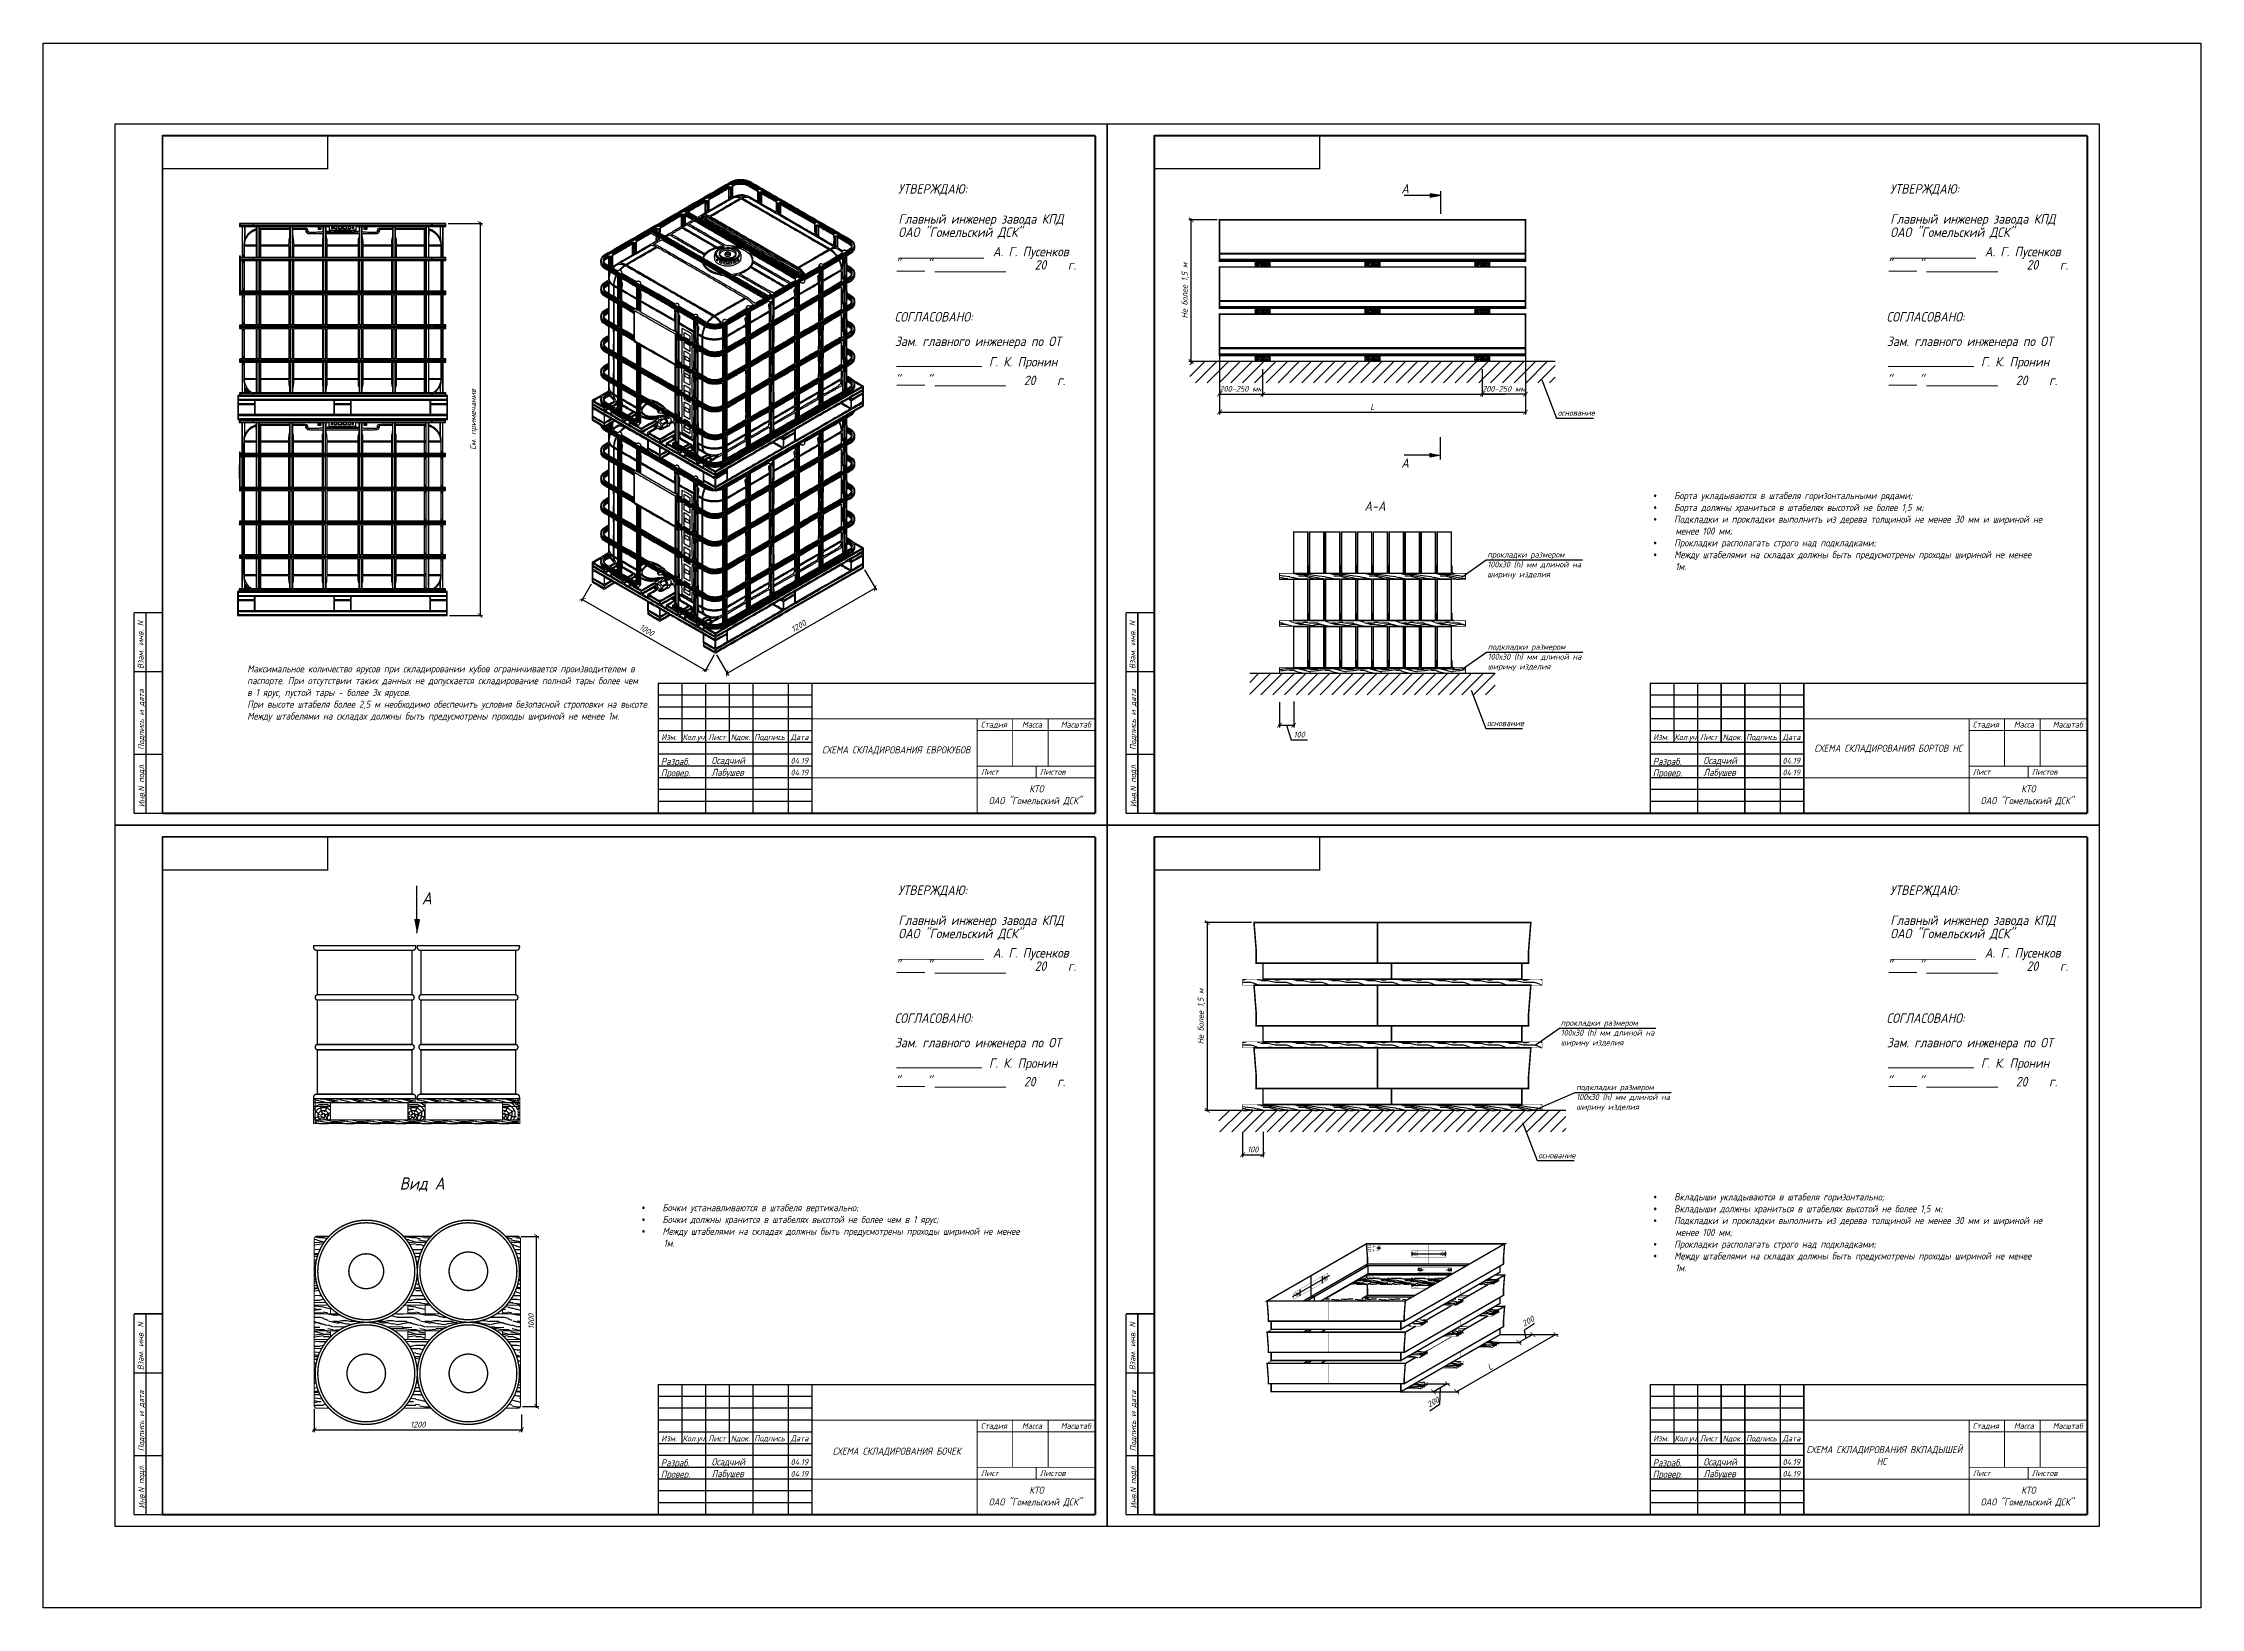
# Model space of a CAD drawing. Header units: millimetres. Extents: x -300689 to 10556, y -104928 to 107291.
# Drawn here: x -20929 to -20015, y 27597 to 28260 of the extents above; entities that cross this region are included whole.
import ezdxf

# ---------------------------------------------------------------- set-up
doc = ezdxf.new("R2010")
doc.units = ezdxf.units.MM
for name, color, linetype in [('линии', 7, 'Continuous'), ('Рамка', 220, 'Continuous'), ('Слой1', 7, 'Continuous')]:
    doc.layers.add(name, color=color, linetype=linetype)
for name, color, linetype, lineweight in [('Основная', 7, 'Continuous', 30), ('толстая', 7, 'Continuous', 60), ('Тонкая линия', 7, 'Continuous', 20)]:
    doc.layers.add(name, color=color, linetype=linetype, lineweight=lineweight)
doc.styles.add('Ариал узк.', font='arial.ttf', dxfattribs={"width": 0.75, "height": 5})
doc.styles.add('стиль2', font='isocpeur.ttf', dxfattribs={"oblique": 15, "height": 2.5})
doc.styles.add('чертежный', font='isocpeui.ttf', dxfattribs={"width": 0.9})
doc.dimstyles.new('1-1', dxfattribs={"dimscale": 0, "dimtxt": 2.7, "dimasz": 2, "dimexe": 1, "dimexo": 1, "dimgap": 1, "dimtad": 1, "dimdec": 0, "dimzin": 0, "dimdsep": 46, "dimtxsty": 'Ариал узк.', "dimblk1": 'ARCHTICK', "dimblk2": 'ARCHTICK', "dimsah": 1, "dimcen": 3, "dimdle": 0.5, "dimclrd": 256, "dimclre": 256, "dimclrt": 256, "dimadec": 0, "dimazin": 0, "dimtfac": 1, "dimtdec": 0, "dimtofl": 0, "dimtmove": 1, "dimatfit": 3, "dimldrblk": 'DOTSMALL', "dimfxl": 0, "dimtolj": 1, "dimtzin": 0, "dimarcsym": 0})
pattern_1 = [(0, (10.65, 11.7), (0, 15), [3, -12]), (8.9726, (10.8, 3.6), (90.00000044, 14.999964384), [2.88531, -285.645435]), (5.7105, (10.65, 4.5), (135.000002607, 14.99978261), [3.01497, -147.73314]), (344.5779, (10.65, 9), (164.999992792, -44.999810082), [4.51248, -446.735655]), (353.6599, (10.95, 13.95), (15.00000474, 3.0645e-05), [2.71662, -133.11414]), (345.0686, (11.4, 5.4), (59.999999874, -14.99997554), [2.32863, -230.53398]), (348.6901, (6.15, 14.1), (15.00000437, 5.56e-06), [6.11883, -70.366455]), (5.7105, (10.8, 2.25), (135.000002607, 14.99978261), [1.507485, -149.240625]), (0, (10.65, 8.55), (0, 15), [1.5, -13.5]), (0, (7.65, 10.35), (0, 15), [4.5, -10.5]), (11.3099, (10.65, 12.6), (59.99999657, 14.99996154), [1.5297, -74.955585]), (2.7263, (9.15, 7.05), (300.000004425, 14.999940266), [3.15357, -312.20337]), (352.4054, (9.9, 6.6), (119.99999787, -14.999905253), [2.269905, -224.721255]), (0, (9.15, 0.9), (0, 15), [3, -12]), (358.8309, (7.65, 0.15), (15.0000027486, 1.15203e-05), [7.35153, -727.8015]), (0, (7.65, 11.4), (0, 15), [1.5, -13.5]), (0, (9.15, 12.6), (0, 15), [1.5, -13.5]), (0, (2.4, 13.95), (0, 15), [2.25, -12.75]), (350.5377, (6.45, 14.7), (15.00000116, 5.81e-06), [4.56207, -86.67936]), (0, (1.65, 14.7), (0, 15), [3, -12]), (0, (0, 1.2), (0, 15), [1.65, -13.35]), (0, (7.65, 1.95), (0, 15), [1.5, -13.5]), (0, (0, 2.4), (0, 15), [3.15, -11.85]), (5.4403, (7.65, 3.3), (149.999995517, 14.999921754), [3.16425, -313.26108]), (0, (7.8, 4.5), (0, 15), [2.85, -12.15]), (0, (0, 4.8), (0, 15), [1.65, -13.35]), (358.8309, (1.8, 7.2), (15.0000027486, 1.15203e-05), [7.35153, -727.8015]), (0, (3.15, 8.55), (0, 15), [1.5, -13.5]), (0, (1.65, 9), (0, 15), [1.5, -13.5]), (0, (7.65, 9), (0, 15), [3, -12]), (0, (4.65, 9.3), (0, 15), [1.5, -13.5]), (0, (1.65, 11.1), (0, 15), [3, -12]), (19.6538, (5.7, 4.8), (165.000003782, 59.99991862), [2.229915, -220.76109]), (11.3099, (3.15, 9), (59.99999657, 14.99996154), [1.5297, -74.955585]), (11.3099, (9.15, 8.25), (59.99999657, 14.99996154), [1.5297, -74.955585]), (5.7105, (4.65, 13.95), (135.000002607, 14.99978261), [1.507485, -149.240625]), (349.6952, (0, 15), (89.999999655, -14.99992045), [1.677045, -166.028025]), (348.6901, (1.65, 1.2), (15.00000437, 5.56e-06), [1.5297, -74.955585]), (90, (3.15, 0.9), (-15, 9e-16), [0, -15]), (346.6076, (0, 9.3), (255.000003375, -59.999542995), [3.23805, -320.56731]), (11.3099, (9.15, 11.4), (59.99999657, 14.99996154), [1.5297, -74.955585]), (10.3048, (9.15, 1.95), (74.99999682, 14.999940665), [1.677045, -166.028025]), (348.6901, (4.65, 8.55), (15.00000437, 5.56e-06), [1.5297, -74.955585]), (348.6901, (6.15, 9.3), (15.00000437, 5.56e-06), [1.5297, -74.955585]), (341.5651, (0, 7.8), (14.9999969, 1.75e-05), [1.897365, -45.53679]), (345.9638, (1.65, 12.9), (14.9999941, 1.866e-05), [6.184665, -55.66191]), (343.3008, (4.65, 13.95), (104.999999365, -29.99990598), [4.698135, -151.906425]), (0, (4.65, 14.7), (0, 15), [1.8, -13.2]), (345.9638, (3.15, 2.4), (14.9999941, 1.866e-05), [6.184665, -55.66191]), (345.9638, (1.65, 3.45), (14.9999941, 1.866e-05), [6.184665, -55.66191]), (345.9638, (1.65, 4.8), (14.9999941, 1.866e-05), [6.184665, -55.66191]), (349.6952, (0, 11.4), (89.999999655, -14.99992045), [1.677045, -166.028025]), (345.9638, (4.65, 11.1), (14.9999941, 1.866e-05), [3.092325, -58.75425]), (349.6952, (0, 6.6), (89.999999655, -14.99992045), [1.677045, -166.028025]), (357.6141, (7.8, 5.55), (14.999999189, 1.8396e-05), [3.60312, -356.709225]), (349.6952, (6.15, 8.25), (89.999999655, -14.99992045), [1.677045, -166.028025]), (12.5288, (7.8, 7.95), (60.00000718, 14.999989556), [1.382925, -136.910235]), (349.5626, (0, 5.85), (164.999995237, -29.999780153), [5.79591, -573.794325]), (351.8699, (5.7, 4.8), (14.99999191, -3.63e-06), [2.121315, -103.94469]), (4.7636, (1.65, 6.3), (164.999999247, 14.999871744), [3.61248, -177.01143]), (0, (5.25, 6.6), (0, 15), [4.65, -10.35]), (344.7449, (0, 13.35), (59.99999568, -14.99997482), [1.71027, -169.31604]), (350.5377, (3.15, 0.9), (15.00000116, 5.81e-06), [4.56207, -86.67936]), (340.0169, (0, 4.05), (44.999998206, -14.999989866), [1.755705, -173.81478]), (0, (12.15, 12.9), (0, 15), [0.75, -14.25]), (0, (12.15, 6.3), (0, 15), [1.5, -13.5]), (11.3099, (12.15, 0.9), (59.99999657, 14.99996154), [1.5297, -74.955585]), (0, (12.3, 2.4), (0, 15), [2.7, -12.3]), (343.3008, (12.15, 10.35), (104.999999365, -29.99990598), [1.566045, -155.038515]), (348.0207, (12.3, 7.2), (284.999994169, -60.0164656205), [2.760105, -503.25966]), (90, (12.15, 0.9), (-15, 9e-16), [0, -15]), (0, (13.65, 1.2), (0, 15), [1.35, -13.65]), (0, (13.65, 4.05), (0, 15), [1.35, -13.65]), (0, (13.65, 4.8), (0, 15), [1.35, -13.65]), (336.0376, (13.65, 9.9), (105.00000041, -44.999799776), [1.477335, -146.25543]), (348.5163, (13.65, 11.7), (74.999999758, -15.0023320591), [1.37757, -978.232875]), (341.5651, (13.65, 6.3), (14.9999969, 1.75e-05), [1.42302, -46.01112]), (347.4712, (13.65, 13.65), (75.000004806, -14.999994046), [1.382925, -136.910235])]
pattern_2 = [(45, (-210.3092, 436.6837), (-2.5, 2.5), [])]
pattern_3 = [(0, (7.1, 7.8), (0, 10), [2, -8]), (8.9726, (7.2, 2.4), (60.000000294, 9.999976256), [1.92354, -190.43029]), (5.7105, (7.1, 3), (90.000001738, 9.999855072), [2.00998, -98.48876]), (344.5779, (7.1, 6), (109.9999951945, -29.9998733882), [3.00832, -297.82377]), (353.6599, (7.3, 9.3), (10.00000316, 2.043e-05), [1.81108, -88.74276]), (345.0686, (7.6, 3.6), (39.999999916, -9.999983694), [1.55242, -153.68932]), (348.6901, (4.1, 9.4), (10.00000292, 3.71e-06), [4.07922, -46.91097]), (5.7105, (7.2, 1.5), (90.000001738, 9.999855072), [1.00499, -99.49375]), (0, (7.1, 5.7), (0, 10), [1, -9]), (0, (5.1, 6.9), (0, 10), [3, -7]), (11.3099, (7.1, 8.4), (39.99999772, 9.99997436), [1.0198, -49.97039]), (2.7263, (6.1, 4.7), (200.00000295, 9.999960177), [2.10238, -208.13558]), (352.4054, (6.6, 4.4), (79.99999858, -9.999936836), [1.51327, -149.81417]), (0, (6.1, 0.6), (0, 10), [2, -8]), (358.8309, (5.1, 0.1), (10.0000018324, 7.6802e-06), [4.90102, -485.201]), (0, (5.1, 7.6), (0, 10), [1, -9]), (0, (6.1, 8.4), (0, 10), [1, -9]), (0, (1.6, 9.3), (0, 10), [1.5, -8.5]), (350.5377, (4.3, 9.8), (10.00000077, 3.876e-06), [3.04138, -57.78624]), (0, (1.1, 9.8), (0, 10), [2, -8]), (0, (0, 0.8), (0, 10), [1.1, -8.9]), (0, (5.1, 1.3), (0, 10), [1, -9]), (0, (0, 1.6), (0, 10), [2.1, -7.9]), (5.4403, (5.1, 2.2), (99.9999970115, 9.999947836), [2.1095, -208.84072]), (0, (5.2, 3), (0, 10), [1.9, -8.1]), (0, (0, 3.2), (0, 10), [1.1, -8.9]), (358.8309, (1.2, 4.8), (10.0000018324, 7.6802e-06), [4.90102, -485.201]), (0, (2.1, 5.7), (0, 10), [1, -9]), (0, (1.1, 6), (0, 10), [1, -9]), (0, (5.1, 6), (0, 10), [2, -8]), (0, (3.1, 6.2), (0, 10), [1, -9]), (0, (1.1, 7.4), (0, 10), [2, -8]), (19.6538, (3.8, 3.2), (110.000002521, 39.999945747), [1.48661, -147.17406]), (11.3099, (2.1, 6), (39.99999772, 9.99997436), [1.0198, -49.97039]), (11.3099, (6.1, 5.5), (39.99999772, 9.99997436), [1.0198, -49.97039]), (5.7105, (3.1, 9.3), (90.000001738, 9.999855072), [1.00499, -99.49375]), (349.6952, (0, 10), (59.99999977, -9.999946967), [1.11803, -110.68535]), (348.6901, (1.1, 0.8), (10.00000292, 3.71e-06), [1.0198, -49.97039]), (90, (2.1, 0.6), (-10, 6e-16), [0, -10]), (346.6076, (0, 6.2), (170.00000225, -39.99969533), [2.1587, -213.71154]), (11.3099, (6.1, 7.6), (39.99999772, 9.99997436), [1.0198, -49.97039]), (10.3048, (6.1, 1.3), (49.99999788, 9.999960443), [1.11803, -110.68535]), (348.6901, (3.1, 5.7), (10.00000292, 3.71e-06), [1.0198, -49.97039]), (348.6901, (4.1, 6.2), (10.00000292, 3.71e-06), [1.0198, -49.97039]), (341.5651, (0, 5.2), (9.9999979, 1.168e-05), [1.26491, -30.35786]), (345.9638, (1.1, 8.6), (9.99999606, 1.244e-05), [4.12311, -37.10794]), (343.3008, (3.1, 9.3), (69.999999577, -19.99993732), [3.13209, -101.27095]), (0, (3.1, 9.8), (0, 10), [1.2, -8.8]), (345.9638, (2.1, 1.6), (9.99999606, 1.244e-05), [4.12311, -37.10794]), (345.9638, (1.1, 2.3), (9.99999606, 1.244e-05), [4.12311, -37.10794]), (345.9638, (1.1, 3.2), (9.99999606, 1.244e-05), [4.12311, -37.10794]), (349.6952, (0, 7.6), (59.99999977, -9.999946967), [1.11803, -110.68535]), (345.9638, (3.1, 7.4), (9.99999606, 1.244e-05), [2.06155, -39.1695]), (349.6952, (0, 4.4), (59.99999977, -9.999946967), [1.11803, -110.68535]), (357.6141, (5.2, 3.7), (9.999999459, 1.2264e-05), [2.40208, -237.80615]), (349.6952, (4.1, 5.5), (59.99999977, -9.999946967), [1.11803, -110.68535]), (12.5288, (5.2, 5.3), (40.000004785, 9.999993037), [0.92195, -91.27349]), (349.5626, (0, 3.9), (109.9999968247, -19.9998534352), [3.86394, -382.52955]), (351.8699, (3.8, 3.2), (9.99999461, -2.42e-06), [1.41421, -69.29646]), (4.7636, (1.1, 4.2), (109.999999498, 9.999914496), [2.40832, -118.00762]), (0, (3.5, 4.4), (0, 10), [3.1, -6.9]), (344.7449, (0, 8.9), (39.999997121, -9.999983214), [1.14018, -112.87736]), (350.5377, (2.1, 0.6), (10.00000077, 3.876e-06), [3.04138, -57.78624]), (340.0169, (0, 2.7), (29.999998804, -9.999993244), [1.17047, -115.87652]), (0, (8.1, 8.6), (0, 10), [0.5, -9.5]), (0, (8.1, 4.2), (0, 10), [1, -9]), (11.3099, (8.1, 0.6), (39.99999772, 9.99997436), [1.0198, -49.97039]), (0, (8.2, 1.6), (0, 10), [1.8, -8.2]), (343.3008, (8.1, 6.9), (69.999999577, -19.99993732), [1.04403, -103.35901]), (348.0207, (8.2, 4.8), (189.9999961126, -40.0109770803), [1.84007, -335.50644]), (90, (8.1, 0.6), (-10, 6e-16), [0, -10]), (0, (9.1, 0.8), (0, 10), [0.9, -9.1]), (0, (9.1, 2.7), (0, 10), [0.9, -9.1]), (0, (9.1, 3.2), (0, 10), [0.9, -9.1]), (336.0376, (9.1, 6.6), (70.000000274, -29.999866517), [0.98489, -97.50362]), (348.5163, (9.1, 7.8), (49.9999998387, -10.0015547061), [0.91838, -652.15525]), (341.5651, (9.1, 4.2), (9.9999979, 1.168e-05), [0.94868, -30.67408]), (347.4712, (9.1, 9.1), (50.000003204, -9.99999603), [0.92195, -91.27349])]
pattern_4 = [(0, (7.753, 8.518), (0, 10.92), [2.184, -8.736]), (8.9726, (7.8624, 2.6208), (65.520000321, 10.919974071), [2.1005057, -207.9498767]), (5.7105, (7.7532, 3.276), (98.280001898, 10.91984174), [2.194898, -107.549726]), (344.5779, (7.7532, 6.552), (120.1199947524, -32.75986174), [3.2850854, -325.223557]), (353.6599, (7.9716, 10.1556), (10.92000345, 2.231e-05), [1.9776994, -96.907094]), (345.0686, (8.2992, 3.9312), (43.679999908, -10.919982194), [1.6952426, -167.8287374]), (348.6901, (4.4772, 10.2648), (10.92000318, 4.05e-06), [4.4545082, -51.2267792]), (5.7105, (7.8624, 1.638), (98.280001898, 10.91984174), [1.097449, -108.647175]), (0, (7.753, 6.224), (0, 10.92), [1.092, -9.828]), (0, (5.569, 7.535), (0, 10.92), [3.276, -7.644]), (11.3099, (7.7532, 9.1728), (43.6799975, 10.919972), [1.1136216, -54.567666]), (2.7263, (6.6612, 5.1324), (218.400003221, 10.9199565136), [2.295799, -227.2840534]), (352.4054, (7.2072, 4.8048), (87.359998449, -10.919931024), [1.652491, -163.5970736]), (0, (6.661, 0.655), (0, 10.92), [2.184, -8.736]), (358.8309, (5.5692, 0.1092), (10.920002001, 8.3867e-06), [5.351914, -529.839492]), (0, (5.569, 8.299), (0, 10.92), [1.092, -9.828]), (0, (6.661, 9.173), (0, 10.92), [1.092, -9.828]), (0, (1.747, 10.156), (0, 10.92), [1.638, -9.282]), (350.5377, (4.6956, 10.7016), (10.92000084, 4.23e-06), [3.321187, -63.102574]), (0, (1.201, 10.702), (0, 10.92), [2.184, -8.736]), (0, (0, 0.874), (0, 10.92), [1.2012, -9.7188]), (0, (5.569, 1.42), (0, 10.92), [1.092, -9.828]), (0, (0, 1.747), (0, 10.92), [2.2932, -8.6268]), (5.4403, (5.5692, 2.4024), (109.1999967366, 10.9199430366), [2.303574, -228.0540662]), (0, (5.678, 3.276), (0, 10.92), [2.0748, -8.8452]), (0, (0, 3.494), (0, 10.92), [1.2012, -9.7188]), (358.8309, (1.3104, 5.2416), (10.920002001, 8.3867e-06), [5.351914, -529.839492]), (0, (2.293, 6.224), (0, 10.92), [1.092, -9.828]), (0, (1.201, 6.552), (0, 10.92), [1.092, -9.828]), (0, (5.569, 6.552), (0, 10.92), [2.184, -8.736]), (0, (3.385, 6.77), (0, 10.92), [1.092, -9.828]), (0, (1.201, 8.081), (0, 10.92), [2.184, -8.736]), (19.6538, (4.1496, 3.4944), (120.120002753, 43.679940756), [1.623378, -160.7140735]), (11.3099, (2.2932, 6.552), (43.6799975, 10.919972), [1.1136216, -54.567666]), (11.3099, (6.6612, 6.006), (43.6799975, 10.919972), [1.1136216, -54.567666]), (5.7105, (3.3852, 10.1556), (98.280001898, 10.91984174), [1.097449, -108.647175]), (349.6952, (0, 10.92), (65.519999749, -10.919942087), [1.2208888, -120.8684022]), (348.6901, (1.2012, 0.8736), (10.92000318, 4.05e-06), [1.1136216, -54.567666]), (90, (2.293, 0.655), (-10.92, 7e-16), [0, -10.92]), (346.6076, (0, 6.7704), (185.640002457, -43.6796673), [2.3573004, -233.3730017]), (11.3099, (6.6612, 8.2992), (43.6799975, 10.919972), [1.1136216, -54.567666]), (10.3048, (6.6612, 1.4196), (54.599997685, 10.919956804), [1.2208888, -120.8684022]), (348.6901, (3.3852, 6.2244), (10.92000318, 4.05e-06), [1.1136216, -54.567666]), (348.6901, (4.4772, 6.7704), (10.92000318, 4.05e-06), [1.1136216, -54.567666]), (341.5651, (0, 5.6784), (10.91999772, 1.276e-05), [1.3812817, -33.150783]), (345.9638, (1.2012, 9.3912), (10.9199957, 1.358e-05), [4.502436, -40.5218705]), (343.3008, (3.3852, 10.1556), (76.439999538, -21.839931554), [3.4202423, -110.5878774]), (0, (3.385, 10.702), (0, 10.92), [1.3104, -9.6096]), (345.9638, (2.2932, 1.7472), (10.9199957, 1.358e-05), [4.502436, -40.5218705]), (345.9638, (1.2012, 2.5116), (10.9199957, 1.358e-05), [4.502436, -40.5218705]), (345.9638, (1.2012, 3.4944), (10.9199957, 1.358e-05), [4.502436, -40.5218705]), (349.6952, (0, 8.2992), (65.519999749, -10.919942087), [1.2208888, -120.8684022]), (345.9638, (3.3852, 8.0808), (10.9199957, 1.358e-05), [2.2512126, -42.773094]), (349.6952, (0, 4.8048), (65.519999749, -10.919942087), [1.2208888, -120.8684022]), (357.6141, (5.6784, 4.0404), (10.9199994095, 1.33924e-05), [2.6230714, -259.6843158]), (349.6952, (4.4772, 6.006), (65.519999749, -10.919942087), [1.2208888, -120.8684022]), (12.5288, (5.6784, 5.7876), (43.680005225, 10.919992397), [1.0067694, -99.670651]), (349.5626, (0, 4.2588), (120.1199965326, -21.8398399513), [4.2194225, -417.7222686]), (351.8699, (4.1496, 3.4944), (10.91999411, -2.64e-06), [1.5443173, -75.6717343]), (4.7636, (1.2012, 4.5864), (120.119999452, 10.91990663), [2.6298854, -128.864321]), (0, (3.822, 4.805), (0, 10.92), [3.3852, -7.5348]), (344.7449, (0, 9.7188), (43.679996857, -10.91998167), [1.2450766, -123.262077]), (350.5377, (2.2932, 0.6552), (10.92000084, 4.23e-06), [3.321187, -63.102574]), (340.0169, (0, 2.9484), (32.759998694, -10.919992622), [1.2781532, -126.53716]), (0, (8.845, 9.391), (0, 10.92), [0.546, -10.374]), (0, (8.845, 4.586), (0, 10.92), [1.092, -9.828]), (11.3099, (8.8452, 0.6552), (43.6799975, 10.919972), [1.1136216, -54.567666]), (0, (8.954, 1.747), (0, 10.92), [1.9656, -8.9544]), (343.3008, (8.8452, 7.5348), (76.439999538, -21.839931554), [1.1400808, -112.868039]), (348.0207, (8.9544, 5.2416), (207.479995755, -43.6919869717), [2.0093564, -366.3730325]), (90, (8.845, 0.655), (-10.92, 7e-16), [0, -10.92]), (0, (9.937, 0.874), (0, 10.92), [0.9828, -9.9372]), (0, (9.937, 2.948), (0, 10.92), [0.9828, -9.9372]), (0, (9.937, 3.494), (0, 10.92), [0.9828, -9.9372]), (336.0376, (9.9372, 7.2072), (76.4400003, -32.759854237), [1.0755, -106.473953]), (348.5163, (9.9372, 8.5176), (54.59999982385, -10.921697739), [1.002871, -712.153533]), (341.5651, (9.9372, 4.5864), (10.91999772, 1.276e-05), [1.0359586, -33.4960954]), (347.4712, (9.9372, 9.9372), (54.6000035, -10.919995665), [1.0067694, -99.670651])]

msp = doc.modelspace()

# ---------------------------------------------------------------- texts
at = {"lineweight": 25, "style": 'чертежный', "width": 0.9}
for s, p in [('Главный инженер завода КПД', (-20566.9432, 28183.1585)), ('Главный инженер завода КПД', (-20146.9432, 28183.1585)), ('ОАО "Гомельский ДСК"', (-20566.9432, 28177.5361)), ('ОАО "Гомельский ДСК"', (-20146.9432, 28177.5361)), ('"     "                   20    г.', (-20568.3556, 28163.7141)), ('А. Г. Пусенков', (-20526.9397, 28169.3366)), ('"     "                   20    г.', (-20148.3556, 28163.7141)), ('А. Г. Пусенков', (-20106.9397, 28169.3366)), ('СОГЛАСОВАНО:', (-20568.5381, 28141.6991)), ('СОГЛАСОВАНО:', (-20148.5381, 28141.6991)), ('Зам. главного инженера по ОТ                          ', (-20568.3955, 28131.3307)), ('Зам. главного инженера по ОТ                          ', (-20148.3955, 28131.3307)), ('Г. К. Пронин                            ', (-20528.5999, 28122.6578)), ('Г. К. Пронин                            ', (-20108.5999, 28122.6578)), ('"     "                 20    г.', (-20568.3445, 28114.7818)), ('"     "                 20    г.', (-20148.3445, 28114.7818)), ('ОАО "Гомельский ДСК"', (-20566.9432, 27880.5361)), ('Главный инженер завода КПД', (-20566.9432, 27886.1585)), ('ОАО "Гомельский ДСК"', (-20146.9432, 27880.5361)), ('Главный инженер завода КПД', (-20146.9432, 27886.1585)), ('А. Г. Пусенков', (-20526.9397, 27872.3366)), ('А. Г. Пусенков', (-20106.9397, 27872.3366)), ('"     "                   20    г.', (-20568.3556, 27866.7141)), ('"     "                   20    г.', (-20148.3556, 27866.7141)), ('СОГЛАСОВАНО:', (-20568.5381, 27844.6991)), ('СОГЛАСОВАНО:', (-20148.5381, 27844.6991)), ('Зам. главного инженера по ОТ                          ', (-20568.3955, 27834.3307)), ('Зам. главного инженера по ОТ                          ', (-20148.3955, 27834.3307)), ('Г. К. Пронин                            ', (-20528.5999, 27825.6578)), ('Г. К. Пронин                            ', (-20108.5999, 27825.6578)), ('"     "                 20    г.', (-20568.3445, 27817.7818)), ('"     "                 20    г.', (-20148.3445, 27817.7818))]:
    msp.add_text(s, height=4, dxfattribs=at).set_placement(p)
at = {"color": 7, "style": 'чертежный', "width": 0.9}
for s, rotation, p in [('Взам. инв. N', 90, (-20886.5854, 27994.5799)), ('Взам. инв. N', 90, (-20466.5854, 27994.5799)), ('Подпись и дата', 90, (-20886.3242, 27960.3)), ('Подпись и дата', 90, (-20466.3242, 27960.3)), ('Инв.N подл.', 91.1095683, (-20886.0586, 27936.0825)), ('Инв.N подл.', 91.1095683, (-20466.0586, 27936.0825)), ('Взам. инв. N', 90, (-20886.5854, 27697.5799)), ('Взам. инв. N', 90, (-20466.5854, 27697.5799)), ('Подпись и дата', 90, (-20886.3242, 27663.3)), ('Подпись и дата', 90, (-20466.3242, 27663.3)), ('Инв.N подл.', 91.1095683, (-20886.0586, 27639.0825)), ('Инв.N подл.', 91.1095683, (-20466.0586, 27639.0825))]:
    msp.add_text(s, height=2.5, rotation=rotation, dxfattribs=at).set_placement(p)
for s, p in [('Изм.', (-20667.3783, 27964.4581)), ('Кол.уч.', (-20658.3418, 27964.4581)), ('Лист', (-20647.5565, 27964.4581)), ('Nдок.', (-20637.9271, 27964.4602)), ('Подпись', (-20628.001, 27964.4886)), ('Дата', (-20612.5565, 27964.4581)), ('Стадия    Масса     Масштаб', (-20532.0504, 27969.7683)), ('Изм.', (-20247.3783, 27964.4581)), ('Кол.уч.', (-20238.3418, 27964.4581)), ('Лист', (-20227.5565, 27964.4581)), ('Nдок.', (-20217.9271, 27964.4602)), ('Подпись', (-20208.001, 27964.4886)), ('Дата', (-20192.5565, 27964.4581)), ('Стадия    Масса     Масштаб', (-20112.0504, 27969.7683)), ('04.19', (-20612.5565, 27954.4581)), ('04.19', (-20192.5565, 27954.4581)), ('04.19', (-20612.5565, 27949.4581)), ('Лист', (-20532.0504, 27949.7683)), ('Листов', (-20507.0504, 27949.7683)), ('04.19', (-20192.5565, 27949.4581)), ('Лист', (-20112.0504, 27949.7683)), ('Листов', (-20087.0504, 27949.7683)), ('Стадия    Масса     Масштаб', (-20532.0504, 27672.7683)), ('Стадия    Масса     Масштаб', (-20112.0504, 27672.7683)), ('Изм.', (-20667.3783, 27667.4581)), ('Кол.уч.', (-20658.3418, 27667.4581)), ('Лист', (-20647.5565, 27667.4581)), ('Nдок.', (-20637.9271, 27667.4602)), ('Подпись', (-20628.001, 27667.4886)), ('Дата', (-20612.5565, 27667.4581)), ('Изм.', (-20247.3783, 27667.4581)), ('Кол.уч.', (-20238.3418, 27667.4581)), ('Лист', (-20227.5565, 27667.4581)), ('Nдок.', (-20217.9271, 27667.4602)), ('Подпись', (-20208.001, 27667.4886)), ('Дата', (-20192.5565, 27667.4581)), ('04.19', (-20612.5565, 27657.4581)), ('04.19', (-20612.5565, 27652.4581)), ('Лист', (-20532.0504, 27652.7683)), ('Листов', (-20507.0504, 27652.7683)), ('04.19', (-20192.5565, 27657.4581)), ('04.19', (-20192.5565, 27652.4581)), ('Лист', (-20112.0504, 27652.7683)), ('Листов', (-20087.0504, 27652.7683))]:
    msp.add_text(s, height=2.5, dxfattribs=at).set_placement(p)
at = {"lineweight": 25, "attachment_point": 1, "style": 'чертежный'}
for s, insert, char_height, width in [('основание', (-20287.7609, 28104.2984), 2.5, 164.073141), ('{\\fSymbol|b0|i1|c2|p18;·{\\W6.660937; }}Борта укладываются в штабеля горизонтальными рядами;\\P{\\fSymbol|b0|i1|c2|p18;·{\\W6.660937; }}Борта должны храниться в штабелях высотой не более 1,5 м;\\P{\\fSymbol|b0|i1|c2|p18;·{\\W6.660937; }}Подкладки и прокладки выполнить из дерева толщиной не менее 30 мм и шириной не \\P{\\W4.829268; }менее 100 мм;\\P{\\fSymbol|b0|i1|c2|p18;·{\\W6.660937; }}Прокладки располагать строго над подкладками; \\P{\\fSymbol|b0|i1|c2|p18;·{\\W6.660937; }}Между штабелями на складах должны быть предусмотрены проходы шириной не менее \\P{\\W4.829268; }1м.', (-20247.1654, 28069.4818), 3, 167.764167), ('прокладки размером\\P100х30 (h) мм длиной на\\Pширину изделия', (-20317.546, 28044.2489), 2.5, 164.073141), ('подкладки размером\\P100х30 (h) мм длиной на\\Pширину изделия', (-20317.4011, 28005.1828), 2.5, 164.073141), ('Максимальное количество ярусов при складировании кубов ограничивается производителем в паспорте. При отсутствии таких данных не допускается складирование полной тары более чем в 1 ярус, пустой тары - более 3х ярусов.\\PПри высоте штабеля более 2,5 м необходимо обеспечить условия безопасной строповки на высоте.\\PМежду штабелями на складах должны быть предусмотрены проходы шириной не менее 1м.', (-20842.6779, 27996.1292), 3, 167.764167), ('основание', (-20317.7501, 27972.8445), 2.5, 164.073141), ('\\pt5;Разраб.', (-20667.5236, 27956.8988), 3, 5.777107), ('Осадчий', (-20646.0871, 27957.2909), 3, 5.777107), ('{\\W1.016063; }  СХЕМА СКЛАДИРОВАНИЯ ЕВРОКУБОВ', (-20604.6111, 27961.8118), 3, 71.569418), ('\\pt5;Разраб.', (-20247.5236, 27956.8988), 3, 5.777107), ('Осадчий', (-20226.0871, 27957.2909), 3, 5.777107), ('{\\W1.096185; }  СХЕМА СКЛАДИРОВАНИЯ БОРТОВ НС', (-20184.6111, 27962.4719), 3, 71.569418), ('\\pt5;Провер.', (-20667.5236, 27952.0863), 3, 5.777107), ('Лабушев', (-20646.0871, 27952.2909), 3, 5.777107), ('\\pt5;Провер.', (-20247.5236, 27952.0863), 3, 5.777107), ('Лабушев', (-20226.0871, 27952.2909), 3, 5.777107), ('\\pt5.0001;          КТО\\PОАО "Гомельский ДСК"', (-20528.7063, 27945.3045), 3, 41.705218), ('\\pt5.0001;          КТО\\PОАО "Гомельский ДСК"', (-20108.7063, 27945.3045), 3, 41.705218), ('прокладки размером\\P100х30 (h) мм длиной на\\Pширину изделия', (-20286.489, 27845.9626), 2.5, 164.073141), ('подкладки размером\\P100х30 (h) мм длиной на\\Pширину изделия', (-20279.9186, 27818.7052), 2.5, 164.073141), ('основание', (-20295.9881, 27789.8312), 2.5, 164.073141), ('{\\fSymbol|b0|i1|c2|p18;·{\\W6.660937; }}Бочки устанавливаются в штабеля вертикально;\\P{\\fSymbol|b0|i1|c2|p18;·{\\W6.660937; }}Бочки должны хранится в штабелях высотой не более чем в 1 ярус;\\P{\\fSymbol|b0|i1|c2|p18;·{\\W6.660937; }}Между штабелями на складах должны быть предусмотрены проходы шириной не менее \\P{\\W4.829268; }1м.', (-20675.5514, 27767.9265), 3, 167.764167), ('{\\fSymbol|b0|i1|c2|p18;·{\\W6.660937; }}Вкладыши укладываются в штабеля горизонтально;\\P{\\fSymbol|b0|i1|c2|p18;·{\\W6.660937; }}Вкладыши должны храниться в штабелях высотой не более 1,5 м;\\P{\\fSymbol|b0|i1|c2|p18;·{\\W6.660937; }}Подкладки и прокладки выполнить из дерева толщиной не менее 30 мм и шириной не \\P{\\W4.829268; }менее 100 мм;\\P{\\fSymbol|b0|i1|c2|p18;·{\\W6.660937; }}Прокладки располагать строго над подкладками; \\P{\\fSymbol|b0|i1|c2|p18;·{\\W6.660937; }}Между штабелями на складах должны быть предусмотрены проходы шириной не менее \\P{\\W4.829268; }1м.', (-20247.1654, 27772.4818), 3, 167.764167), ('{\\W3.345087; }  СХЕМА СКЛАДИРОВАНИЯ БОЧЕК', (-20604.6111, 27664.8118), 3, 71.569418), ('{\\W0.570453; }  СХЕМА СКЛАДИРОВАНИЯ ВКЛАДЫШЕЙ \\P{\\W9.0273;  }НС', (-20187.1904, 27665.4719), 3, 71.569418), ('\\pt5;Разраб.', (-20667.5236, 27659.8988), 3, 5.777107), ('\\pt5;Провер.', (-20667.5236, 27655.0863), 3, 5.777107), ('Лабушев', (-20646.0871, 27655.2909), 3, 5.777107), ('Осадчий', (-20646.0871, 27660.2909), 3, 5.777107), ('\\pt5;Разраб.', (-20247.5236, 27659.8988), 3, 5.777107), ('\\pt5;Провер.', (-20247.5236, 27655.0863), 3, 5.777107), ('Лабушев', (-20226.0871, 27655.2909), 3, 5.777107), ('Осадчий', (-20226.0871, 27660.2909), 3, 5.777107), ('\\pt5.0001;          КТО\\PОАО "Гомельский ДСК"', (-20528.7063, 27648.3045), 3, 41.705218), ('\\pt5.0001;          КТО\\PОАО "Гомельский ДСК"', (-20108.7063, 27648.3045), 3, 41.705218)]:
    msp.add_mtext(s, dxfattribs=dict(at, insert=insert, char_height=char_height, width=width))
at = {"layer": 'линии', "linetype": 'ByBlock', "ltscale": 0.25, "char_height": 2.5, "attachment_point": 5, "rotation": 29.9197539, "style": 'стиль2'}
for s, insert in [('\\A1;200', (-20300.3565, 27718.3768)), ('\\A1;L', (-20316.4675, 27699.0236)), ('\\A1;200', (-20340.5438, 27684.1038))]:
    msp.add_mtext(s, dxfattribs=dict(at, insert=insert))
at = {"layer": 'толстая', "lineweight": 25, "style": 'чертежный', "width": 0.9}
for s, height, p in [('УТВЕРЖДАЮ:', 4, (-20567.0649, 28195.873)), ('А', 4, (-20354.0194, 28195.9341)), ('УТВЕРЖДАЮ:', 4, (-20147.0649, 28195.873)), ('А', 4, (-20354.0194, 28079.7783)), ('А-А', 4, (-20369.6126, 28061.5443)), ('УТВЕРЖДАЮ:', 4, (-20567.0649, 27898.873)), ('УТВЕРЖДАЮ:', 4, (-20147.0649, 27898.873)), ('А', 5.2, (-20768.7338, 27894.8754)), ('Вид А', 5.2, (-20778.1138, 27774.0891))]:
    msp.add_text(s, height=height, dxfattribs=at).set_placement(p)

# ---------------------------------------------------------------- blocks, each defined once
blk = doc.blocks.new('_ARCHTICK')
at = {"color": 0, "linetype": 'ByBlock', "ltscale": 10, "const_width": 0.15}
blk.add_lwpolyline([(-0.5, -0.5), (0.5, 0.5)], dxfattribs=at)
blk = doc.blocks.new('*D101')
at = {"layer": 'Defpoints', "color": 0, "linetype": 'ByBlock', "ltscale": 0.25}
for p in [(-20430.96, 28110.94), (-20301.46, 28110.94), (-20301.46, 28103.31)]:
    blk.add_point(p, dxfattribs=at)
at = {"layer": 'линии', "linetype": 'ByBlock', "lineweight": -2, "ltscale": 0.25}
for p, q in [((-20431.46, 28103.31), (-20300.96, 28103.31)), ((-20430.96, 28109.94), (-20430.96, 28102.31)), ((-20301.46, 28109.94), (-20301.46, 28102.31))]:
    blk.add_line(p, q, dxfattribs=at)
at = {"layer": 'линии', "linetype": 'ByBlock', "lineweight": -2, "ltscale": 0.25, "xscale": 2, "yscale": 2, "zscale": 2, "rotation": 180}
blk.add_blockref('_ARCHTICK', (-20430.96, 28103.31), dxfattribs=at)
at = {"layer": 'линии', "linetype": 'ByBlock', "lineweight": -2, "ltscale": 0.25, "xscale": 2, "yscale": 2, "zscale": 2}
blk.add_blockref('_ARCHTICK', (-20301.46, 28103.31), dxfattribs=at)
at = {"layer": 'линии', "linetype": 'ByBlock', "ltscale": 0.25, "insert": (-20366.21, 28105.56), "char_height": 2.5, "attachment_point": 5, "style": 'стиль2'}
blk.add_mtext('\\A1;L', dxfattribs=at)
blk = doc.blocks.new('_DotSmall')
at = {"color": 0, "linetype": 'ByBlock', "const_width": 0.5}
blk.add_lwpolyline([(-0.0625, 0, 1), (0.0625, 0, 1)], format="xyb", close=True, dxfattribs=at)
blk = doc.blocks.new('*D104')
at = {"layer": 'Defpoints', "color": 0, "linetype": 'ByBlock', "ltscale": 0.25}
for p in [(-20442.97, 28184.81), (-20430.96, 28184.81), (-20441.46, 28124.81)]:
    blk.add_point(p, dxfattribs=at)
at = {"layer": 'линии', "linetype": 'ByBlock', "lineweight": -2, "ltscale": 0.25}
for p, q in [((-20442.97, 28124.31), (-20442.97, 28185.31)), ((-20431.96, 28184.81), (-20443.97, 28184.81)), ((-20442.46, 28124.81), (-20443.97, 28124.81))]:
    blk.add_line(p, q, dxfattribs=at)
at = {"layer": 'линии', "linetype": 'ByBlock', "lineweight": -2, "ltscale": 0.25, "xscale": 2, "yscale": 2, "zscale": 2}
for p, rotation in [((-20442.97, 28184.81), 90), ((-20442.97, 28124.81), 270)]:
    blk.add_blockref('_ARCHTICK', p, dxfattribs=dict(at, rotation=rotation))
at = {"layer": 'линии', "linetype": 'ByBlock', "ltscale": 0.25, "insert": (-20445.47, 28154.81), "char_height": 2.5, "attachment_point": 5, "rotation": 90, "style": 'стиль2'}
blk.add_mtext('\\A1;Не более 1,5 м', dxfattribs=at)
blk = doc.blocks.new('*D102')
at = {"layer": 'Defpoints', "color": 0, "linetype": 'ByBlock', "ltscale": 0.25}
for p in [(-20319.71, 28122.51), (-20301.46, 28129.81), (-20319.71, 28110.94)]:
    blk.add_point(p, dxfattribs=at)
at = {"layer": 'линии', "linetype": 'ByBlock', "lineweight": -2, "ltscale": 0.25}
for p, q in [((-20319.71, 28121.51), (-20319.71, 28109.94)), ((-20301.46, 28128.81), (-20301.46, 28109.94)), ((-20300.96, 28110.94), (-20320.21, 28110.94))]:
    blk.add_line(p, q, dxfattribs=at)
at = {"layer": 'линии', "linetype": 'ByBlock', "lineweight": -2, "ltscale": 0.25, "xscale": 2, "yscale": 2, "zscale": 2, "rotation": 180}
blk.add_blockref('_ARCHTICK', (-20319.71, 28110.94), dxfattribs=at)
at = {"layer": 'линии', "linetype": 'ByBlock', "lineweight": -2, "ltscale": 0.25, "xscale": 2, "yscale": 2, "zscale": 2}
blk.add_blockref('_ARCHTICK', (-20301.46, 28110.94), dxfattribs=at)
at = {"layer": 'линии', "linetype": 'ByBlock', "ltscale": 0.25, "insert": (-20310.58, 28113.19), "char_height": 2.5, "attachment_point": 5, "style": 'стиль2'}
blk.add_mtext('\\A1;200-250 мм', dxfattribs=at)
blk = doc.blocks.new('*D103')
at = {"layer": 'Defpoints', "color": 0, "linetype": 'ByBlock', "ltscale": 0.25}
for p in [(-20430.96, 28129.81), (-20412.71, 28122.51), (-20412.71, 28110.94)]:
    blk.add_point(p, dxfattribs=at)
at = {"layer": 'линии', "linetype": 'ByBlock', "lineweight": -2, "ltscale": 0.25}
for p, q in [((-20430.96, 28128.81), (-20430.96, 28109.94)), ((-20412.71, 28121.51), (-20412.71, 28109.94)), ((-20431.46, 28110.94), (-20412.21, 28110.94))]:
    blk.add_line(p, q, dxfattribs=at)
at = {"layer": 'линии', "linetype": 'ByBlock', "lineweight": -2, "ltscale": 0.25, "xscale": 2, "yscale": 2, "zscale": 2, "rotation": 180}
blk.add_blockref('_ARCHTICK', (-20430.96, 28110.94), dxfattribs=at)
at = {"layer": 'линии', "linetype": 'ByBlock', "lineweight": -2, "ltscale": 0.25, "xscale": 2, "yscale": 2, "zscale": 2}
blk.add_blockref('_ARCHTICK', (-20412.71, 28110.94), dxfattribs=at)
at = {"layer": 'линии', "linetype": 'ByBlock', "ltscale": 0.25, "insert": (-20421.83, 28113.19), "char_height": 2.5, "attachment_point": 5, "style": 'стиль2'}
blk.add_mtext('\\A1;200-250 мм', dxfattribs=at)
blk = doc.blocks.new('*D107')
at = {"layer": 'Defpoints', "color": 0, "linetype": 'ByBlock', "ltscale": 0.25}
for p in [(-20696.57, 28031.38), (-20648.6, 27994.09), (-20644.4, 28001.39)]:
    blk.add_point(p, dxfattribs=at)
at = {"layer": 'линии', "linetype": 'ByBlock', "lineweight": -2, "ltscale": 0.25}
for p, q in [((-20697.06, 28030.51), (-20701.26, 28023.21)), ((-20701.2, 28024.32), (-20648.17, 27993.84)), ((-20644.9, 28000.52), (-20649.1, 27993.22))]:
    blk.add_line(p, q, dxfattribs=at)
at = {"layer": 'линии', "linetype": 'ByBlock', "lineweight": -2, "ltscale": 0.25, "xscale": 2, "yscale": 2, "zscale": 2}
for p, rotation in [((-20700.76, 28024.08), 150.1055145962632), ((-20648.6, 27994.09), 330.1055145962632)]:
    blk.add_blockref('_ARCHTICK', p, dxfattribs=dict(at, rotation=rotation))
at = {"layer": 'линии', "linetype": 'ByBlock', "ltscale": 0.25, "insert": (-20673.56, 28011.03), "char_height": 2.5, "attachment_point": 5, "rotation": 330.10551, "style": 'стиль2'}
blk.add_mtext('\\A1;1000', dxfattribs=at)
blk = doc.blocks.new('*D108')
at = {"layer": 'Defpoints', "color": 0, "linetype": 'ByBlock', "ltscale": 0.25}
for p in [(-20581.78, 28037.45), (-20576.78, 28028.77), (-20644.44, 28001.39)]:
    blk.add_point(p, dxfattribs=at)
at = {"layer": 'линии', "linetype": 'ByBlock', "lineweight": -2, "ltscale": 0.25}
for p, q in [((-20581.28, 28036.58), (-20576.28, 28027.9)), ((-20639.88, 27992.45), (-20576.35, 28029.02)), ((-20643.94, 28000.52), (-20638.95, 27991.84))]:
    blk.add_line(p, q, dxfattribs=at)
at = {"layer": 'линии', "linetype": 'ByBlock', "lineweight": -2, "ltscale": 0.25, "xscale": 2, "yscale": 2, "zscale": 2}
for p, rotation in [((-20576.78, 28028.77), 29.91975393596303), ((-20639.45, 27992.7), 209.919753935963)]:
    blk.add_blockref('_ARCHTICK', p, dxfattribs=dict(at, rotation=rotation))
at = {"layer": 'линии', "linetype": 'ByBlock', "ltscale": 0.25, "insert": (-20609.24, 28012.69), "char_height": 2.5, "attachment_point": 5, "rotation": 29.91975, "style": 'стиль2'}
blk.add_mtext('\\A1;1200', dxfattribs=at)
blk = doc.blocks.new('*D109')
at = {"layer": 'Defpoints', "color": 0, "linetype": 'ByBlock', "ltscale": 0.25}
for p in [(-20758.64, 28183.25), (-20757.99, 28017.22), (-20744.07, 28017.22)]:
    blk.add_point(p, dxfattribs=at)
at = {"layer": 'линии', "linetype": 'ByBlock', "lineweight": -2, "ltscale": 0.25}
for p, q in [((-20757.64, 28183.25), (-20743.07, 28183.25)), ((-20744.07, 28183.75), (-20744.07, 28016.72)), ((-20756.99, 28017.22), (-20743.07, 28017.22))]:
    blk.add_line(p, q, dxfattribs=at)
at = {"layer": 'линии', "linetype": 'ByBlock', "lineweight": -2, "ltscale": 0.25, "xscale": 2, "yscale": 2, "zscale": 2}
for p, rotation in [((-20744.07, 28183.25), 90), ((-20744.07, 28017.22), 270)]:
    blk.add_blockref('_ARCHTICK', p, dxfattribs=dict(at, rotation=rotation))
at = {"layer": 'линии', "linetype": 'ByBlock', "ltscale": 0.25, "insert": (-20746.69, 28100.23), "char_height": 2.5, "attachment_point": 5, "rotation": 90, "style": 'стиль2'}
blk.add_mtext('\\A1;См. примечание', dxfattribs=at)
blk = doc.blocks.new('*D110')
at = {"layer": 'Defpoints', "color": 0, "linetype": 'ByBlock', "ltscale": 0.25}
for p in [(-20416.38, 27887.19), (-20436.15, 27807.62), (-20416.38, 27807.62)]:
    blk.add_point(p, dxfattribs=at)
at = {"layer": 'линии', "linetype": 'ByBlock', "lineweight": -2, "ltscale": 0.25}
for p, q in [((-20417.38, 27887.19), (-20437.15, 27887.19)), ((-20436.15, 27887.69), (-20436.15, 27807.12)), ((-20417.38, 27807.62), (-20437.15, 27807.62))]:
    blk.add_line(p, q, dxfattribs=at)
at = {"layer": 'линии', "linetype": 'ByBlock', "lineweight": -2, "ltscale": 0.25, "xscale": 2, "yscale": 2, "zscale": 2}
for p, rotation in [((-20436.15, 27887.19), 90), ((-20436.15, 27807.62), 270)]:
    blk.add_blockref('_ARCHTICK', p, dxfattribs=dict(at, rotation=rotation))
at = {"layer": 'линии', "linetype": 'ByBlock', "ltscale": 0.25, "insert": (-20438.65, 27847.4), "char_height": 2.5, "attachment_point": 5, "rotation": 90, "style": 'стиль2'}
blk.add_mtext('\\A1;Не более 1,5 м', dxfattribs=at)
blk = doc.blocks.new('*D112')
at = {"layer": 'Defpoints', "color": 0, "linetype": 'ByBlock', "ltscale": 0.25}
for p in [(-20405.58, 27981.49), (-20399.58, 27981.82), (-20399.58, 27970.77)]:
    blk.add_point(p, dxfattribs=at)
at = {"layer": 'линии', "linetype": 'ByBlock', "lineweight": -2, "ltscale": 0.25}
for p, q in [((-20405.58, 27980.49), (-20405.58, 27969.77)), ((-20399.58, 27980.82), (-20399.58, 27969.77)), ((-20406.08, 27970.77), (-20399.08, 27970.77)), ((-20402.58, 27970.77), (-20400.71, 27964.52)), ((-20400.71, 27964.52), (-20393.79, 27964.52))]:
    blk.add_line(p, q, dxfattribs=at)
at = {"layer": 'линии', "linetype": 'ByBlock', "lineweight": -2, "ltscale": 0.25, "xscale": 2, "yscale": 2, "zscale": 2, "rotation": 180}
blk.add_blockref('_ARCHTICK', (-20405.58, 27970.77), dxfattribs=at)
at = {"layer": 'линии', "linetype": 'ByBlock', "lineweight": -2, "ltscale": 0.25, "xscale": 2, "yscale": 2, "zscale": 2}
blk.add_blockref('_ARCHTICK', (-20399.58, 27970.77), dxfattribs=at)
at = {"layer": 'линии', "linetype": 'ByBlock', "ltscale": 0.25, "insert": (-20397.25, 27966.77), "char_height": 2.5, "attachment_point": 5, "style": 'стиль2'}
blk.add_mtext('\\A1;100', dxfattribs=at)
blk = doc.blocks.new('лист')
for p, q in [((0, 0), (0, 297)), ((0, 297), (420, 297)), ((420, 297), (420, 0)), ((420, 0), (0, 0))]:
    blk.add_line(p, q)
at = {"const_width": 0.8}
for points in [[(20, 292), (20, 5)], [(20, 292), (415, 292)], [(415, 5), (415, 292)], [(20, 5), (415, 5)]]:
    blk.add_lwpolyline(points, dxfattribs=at)
blk = doc.blocks.new('Поддон1')
at = {"layer": 'линии', "linetype": 'ByBlock', "ltscale": 0.25, "const_width": 6}
for points in [[(-25421, 26316), (-24221, 26316), (-24221, 26294), (-25421, 26294), (-25421, 26316)], [(-25421, 26272), (-25421, 26294), (-25321, 26294), (-25321, 26272), (-25421, 26272)], [(-25421, 26272), (-25321, 26272), (-25321, 26194), (-25421, 26194), (-25421, 26272)], [(-25411, 26316), (-25411, 26172)], [(-24871, 26272), (-24871, 26294), (-24771, 26294), (-24771, 26272), (-24871, 26272)], [(-24871, 26272), (-24771, 26272), (-24771, 26194), (-24871, 26194), (-24871, 26272)], [(-24321, 26272), (-24321, 26294), (-24221, 26294), (-24221, 26272), (-24321, 26272)], [(-24321, 26272), (-24221, 26272), (-24221, 26194), (-24321, 26194), (-24321, 26272)], [(-24231, 26316), (-24231, 26172)], [(-25421, 26194), (-24221, 26194), (-24221, 26172), (-25421, 26172), (-25421, 26194)]]:
    blk.add_lwpolyline(points, dxfattribs=at)
blk = doc.blocks.new('Бочка')
at = {"linetype": 'Continuous'}
for p, q in [((-22630, 28625), (-22563, 28625)), ((-22615, 28597), (-22612, 28597))]:
    blk.add_line(p, q, dxfattribs=at)
at = {"linetype": 'Continuous', "const_width": 7.97}
for points in [[(-22633, 28622, -0.414403), (-22630, 28625, 2.910322)], [(-22039, 28622), (-22039, 28616, -0.414025), (-22058, 28597), (-22615, 28597, -0.414025), (-22633, 28616), (-22633, 28622)], [(-22039, 28622, 0.414403), (-22042, 28625, -2.910322)], [(-22039, 27737), (-22039, 27743, 0.414025), (-22058, 27761), (-22615, 27761, 0.414025), (-22633, 27743), (-22633, 27737)], [(-22633, 27737, 0.414403), (-22630, 27734, -2.910322)], [(-22039, 27737, -0.414403), (-22042, 27734, 2.910322)]]:
    blk.add_lwpolyline(points, format="xyb", dxfattribs=at)
for points in [[(-22630, 28625), (-22042, 28625)], [(-22612, 28597), (-22612, 28339)], [(-22061, 28597), (-22061, 28339)], [(-22612, 28308), (-22612, 28050)], [(-22061, 28308), (-22061, 28050)], [(-22612, 28020), (-22612, 27761)], [(-22061, 28020), (-22061, 27761)], [(-22630, 27734), (-22042, 27734)]]:
    blk.add_lwpolyline(points, dxfattribs=at)
for points in [[(-22062, 28339), (-22611, 28339, 0.199964), (-22619, 28335, 0.411847), (-22619, 28312, 0.199964), (-22611, 28308), (-22062, 28308, 0.199964), (-22053, 28312, 0.411847), (-22053, 28335, 0.199964), (-22062, 28339)], [(-22062, 28050), (-22611, 28050, 0.199964), (-22619, 28047, 0.411847), (-22619, 28023, 0.199964), (-22611, 28019), (-22062, 28019, 0.199964), (-22053, 28023, 0.411847), (-22053, 28047, 0.199964), (-22062, 28050)]]:
    blk.add_lwpolyline(points, format="xyb", close=True, dxfattribs=at)
blk = doc.blocks.new('*D135')
at = {"layer": 'Defpoints', "color": 0, "linetype": 'ByBlock', "ltscale": 0.25}
for p in [(-20814.33, 27682.22), (-20726.52, 27679.86), (-20726.52, 27672.32)]:
    blk.add_point(p, dxfattribs=at)
at = {"layer": 'линии', "linetype": 'ByBlock', "lineweight": -2, "ltscale": 0.25}
for p, q in [((-20814.33, 27681.22), (-20814.33, 27671.32)), ((-20726.52, 27678.86), (-20726.52, 27671.32)), ((-20814.83, 27672.32), (-20726.02, 27672.32))]:
    blk.add_line(p, q, dxfattribs=at)
at = {"layer": 'линии', "linetype": 'ByBlock', "lineweight": -2, "ltscale": 0.25, "xscale": 2, "yscale": 2, "zscale": 2, "rotation": 180}
blk.add_blockref('_ARCHTICK', (-20814.33, 27672.32), dxfattribs=at)
at = {"layer": 'линии', "linetype": 'ByBlock', "lineweight": -2, "ltscale": 0.25, "xscale": 2, "yscale": 2, "zscale": 2}
blk.add_blockref('_ARCHTICK', (-20726.52, 27672.32), dxfattribs=at)
at = {"layer": 'линии', "linetype": 'ByBlock', "ltscale": 0.25, "insert": (-20770.43, 27674.57), "char_height": 2.5, "attachment_point": 5, "style": 'стиль2'}
blk.add_mtext('\\A1;1200', dxfattribs=at)
blk = doc.blocks.new('*D136')
at = {"layer": 'Defpoints', "color": 0, "linetype": 'ByBlock', "ltscale": 0.25}
for p in [(-20727.7, 27754.29), (-20720.17, 27754.29), (-20727.04, 27682.22)]:
    blk.add_point(p, dxfattribs=at)
at = {"layer": 'линии', "linetype": 'ByBlock', "lineweight": -2, "ltscale": 0.25}
for p, q in [((-20726.7, 27754.29), (-20719.17, 27754.29)), ((-20720.17, 27681.72), (-20720.17, 27754.79)), ((-20726.04, 27682.22), (-20719.17, 27682.22))]:
    blk.add_line(p, q, dxfattribs=at)
at = {"layer": 'линии', "linetype": 'ByBlock', "lineweight": -2, "ltscale": 0.25, "xscale": 2, "yscale": 2, "zscale": 2}
for p, rotation in [((-20720.17, 27754.29), 90), ((-20720.17, 27682.22), 270)]:
    blk.add_blockref('_ARCHTICK', p, dxfattribs=dict(at, rotation=rotation))
at = {"layer": 'линии', "linetype": 'ByBlock', "ltscale": 0.25, "insert": (-20722.42, 27718.25), "char_height": 2.5, "attachment_point": 5, "rotation": 90, "style": 'стиль2'}
blk.add_mtext('\\A1;1000', dxfattribs=at)
blk = doc.blocks.new('*D145')
at = {"layer": 'Defpoints', "color": 0, "linetype": 'ByBlock', "ltscale": 0.25}
for p in [(-20421.2, 27799.56), (-20412.56, 27799.56), (-20412.56, 27788.84)]:
    blk.add_point(p, dxfattribs=at)
at = {"layer": 'линии', "linetype": 'ByBlock', "lineweight": -2, "ltscale": 0.25}
for p, q in [((-20421.2, 27798.56), (-20421.2, 27787.84)), ((-20412.56, 27798.56), (-20412.56, 27787.84)), ((-20421.7, 27788.84), (-20412.06, 27788.84))]:
    blk.add_line(p, q, dxfattribs=at)
at = {"layer": 'линии', "linetype": 'ByBlock', "lineweight": -2, "ltscale": 0.25, "xscale": 2, "yscale": 2, "zscale": 2, "rotation": 180}
blk.add_blockref('_ARCHTICK', (-20421.2, 27788.84), dxfattribs=at)
at = {"layer": 'линии', "linetype": 'ByBlock', "lineweight": -2, "ltscale": 0.25, "xscale": 2, "yscale": 2, "zscale": 2}
blk.add_blockref('_ARCHTICK', (-20412.56, 27788.84), dxfattribs=at)
at = {"layer": 'линии', "linetype": 'ByBlock', "ltscale": 0.25, "insert": (-20416.88, 27791.09), "char_height": 2.5, "attachment_point": 5, "style": 'стиль2'}
blk.add_mtext('\\A1;100', dxfattribs=at)

# ---------------------------------------------------------------- dimensions: what is measured, and where the dimension line sits
at = {"layer": 'линии', "linetype": 'ByBlock', "ltscale": 0.25}
for base, p1, p2, text, picture, middle in [((-20442.9674, 28184.8089), (-20441.4618, 28124.8089), (-20430.9552, 28184.8089), 'Не более 1,5 м', '*D104', (-20445.4674, 28154.8089)), ((-20744.0678, 28017.216), (-20758.6364, 28183.2529), (-20757.9872, 28017.216), 'См. примечание', '*D109', (-20746.6928, 28100.2345)), ((-20436.1469, 27807.6166), (-20416.3792, 27887.1869), (-20416.3792, 27807.6166), 'Не более 1,5 м', '*D110', (-20438.6469, 27847.4017)), ((-20720.1747, 27754.2897), (-20727.0403, 27682.2177), (-20727.6981, 27754.2897), '1000', '*D136', (-20722.4247, 27718.2537))]:
    dim = msp.add_linear_dim(base=base, p1=p1, p2=p2, angle=90, text=text, dimstyle='1-1', override={"dimscale": 1, "dimtxsty": 'стиль2'}, dxfattribs=at)
    dim.commit()
    dim.dimension.update_dxf_attribs({"geometry": picture, "text_midpoint": middle})
dim = msp.add_linear_dim(base=(-20412.7052, 28110.9366), p1=(-20430.9552, 28129.8089), p2=(-20412.7052, 28122.5089), text='200-250 мм', dimstyle='1-1', override={"dimscale": 1, "dimtxsty": 'стиль2'}, dxfattribs=at)
dim.commit()
dim.dimension.update_dxf_attribs({"geometry": '*D103', "text_midpoint": (-20421.8302, 28110.9366), "dimtype": 160})
dim = msp.add_linear_dim(base=(-20319.7052, 28110.9366), p1=(-20301.4552, 28129.8089), p2=(-20319.7052, 28122.5089), angle=180, text='200-250 мм', dimstyle='1-1', override={"dimscale": 1, "dimtxsty": 'стиль2'}, dxfattribs=at)
dim.commit()
dim.dimension.update_dxf_attribs({"geometry": '*D102', "text_midpoint": (-20310.5802, 28110.9366), "dimtype": 160})
for base, p1, p2, text, picture, middle in [((-20301.4552, 28103.3055), (-20430.9552, 28110.9366), (-20301.4552, 28110.9366), 'L', '*D101', (-20366.2052, 28105.5555)), ((-20399.5802, 27970.7712), (-20405.5802, 27981.4884), (-20399.5802, 27981.8244), '100', '*D112', (-20399.7052, 27966.7712)), ((-20412.5572, 27788.8389), (-20421.2039, 27799.5574), (-20412.5572, 27799.5561), '100', '*D145', (-20416.8806, 27791.0889)), ((-20726.5203, 27672.3218), (-20814.3301, 27682.2177), (-20726.5203, 27679.8566), '1200', '*D135', (-20770.4252, 27674.5718))]:
    dim = msp.add_linear_dim(base=base, p1=p1, p2=p2, text=text, dimstyle='1-1', override={"dimscale": 1, "dimtxsty": 'стиль2'}, dxfattribs=at)
    dim.commit()
    dim.dimension.update_dxf_attribs({"geometry": picture, "text_midpoint": middle})
for p1, p2, distance, text, picture, middle in [((-20696.5659, 28031.3761), (-20644.4047, 28001.3888), -8.4216, '1000', '*D107', (-20673.5612, 28011.0321)), ((-20644.4438, 28001.3854), (-20581.7759, 28037.4497), -10.0163, '1200', '*D108', (-20609.2361, 28012.6863))]:
    dim = msp.add_aligned_dim(p1=p1, p2=p2, distance=distance, text=text, dimstyle='1-1', override={"dimscale": 1, "dimtxsty": 'стиль2'}, dxfattribs=at)
    dim.commit()
    dim.dimension.update_dxf_attribs({"geometry": picture, "text_midpoint": middle})

# ---------------------------------------------------------------- hatches: boundary and pattern name
at = {"layer": 'линии', "linetype": 'ByBlock', "ltscale": 0.25}
for points in [[(-20337.374, 28195.0134), (-20341.7599, 28195.8548), (-20341.7599, 28194.1721)], [(-20341.7599, 28085.9522), (-20341.7599, 28084.2695), (-20337.374, 28085.1108)], [(-20771.8922, 27888.4001), (-20769.7048, 27888.4001), (-20770.7985, 27882.6984)]]:
    msp.add_hatch(color=256, dxfattribs=at).paths.add_polyline_path(points)
h = msp.add_hatch(dxfattribs=at)
h.set_pattern_fill('TRONCO', color=256, scale=5, style=0, pattern_type=2)
h.set_pattern_definition([(0, (-208.559, 455.1837), (5, 5), [1.5, -3.5]), (0, (-208.559, 455.4337), (5, 5), [1.5, -3.5]), (0, (-208.309, 455.9337), (5, 5), [1, -4]), (0, (-208.059, 456.4337), (5, 5), [0.75, -4.25]), (0, (-208.059, 456.9337), (5, 5), [0.5, -4.5]), (0, (-209.309, 457.4337), (5, 5), [0.25, -1.25, 0.25, -3.25]), (0, (-208.559, 457.6837), (5, 5), [0.25, -2, 0.75, -2]), (0, (-207.559, 457.9337), (5, 5), [0.25, -0.25, 0.25, -4.25]), (0, (-207.809, 458.1837), (5, 5), [0.25, -4.75]), (0, (-208.059, 458.6837), (5, 5), [0.75, -4.25]), (0, (-208.059, 459.1837), (5, 5), [1, -4]), (0, (-208.309, 459.6837), (5, 5), [1.25, -1.5, 0.25, -2]), (90, (-210.309, 456.6837), (-5, 5), [0.25, -0.5, 1.25, -3]), (90, (-210.059, 457.1837), (-5, 5), [0.25, -0.25, 0.75, -3.75]), (90, (-209.809, 459.1837), (-5, 5), [0.5, -4.5]), (90, (-209.559, 457.1837), (-5, 5), [1, -1.5, 0.25, -2.25]), (90, (-209.309, 459.9337), (-5, 5), [0.25, -4.75]), (90, (-209.059, 457.4337), (-5, 5), [0.75, -4.25]), (90, (-208.559, 457.6837), (-5, 5), [0.5, -4.5]), (90, (-208.059, 457.6837), (-5, 5), [0.25, -0.75, 0.75, -3.25]), (90, (-207.809, 457.9337), (-5, 5), [0.25, -4.75]), (90, (-207.559, 456.9337), (-5, 5), [0.7, -4.3]), (90, (-207.309, 455.9337), (-5, 5), [0.5, -4.5]), (90, (-206.809, 457.9337), (-5, 5), [0.25, -4.75]), (90, (-206.309, 457.6837), (-5, 5), [0.75, -4.25]), (90, (-205.809, 457.6837), (-5, 5), [0.75, -4.25]), (45, (-206.5592, 455.6837), (6e-16, 5), [0.35355, -0.35355, 0.35355, -6.0104178]), (45, (-207.5592, 456.9337), (6e-16, 5), [0.7071, -6.3639678]), (45, (-209.5592, 459.4337), (6e-16, 5), [0.7071, -6.3639678]), (45, (-208.5592, 458.1837), (6e-16, 5), [0.7071, -6.3639678]), (45, (-208.3092, 457.1837), (6e-16, 5), [0.7071, -6.3639678]), (45, (-206.8092, 456.1837), (6e-16, 5), [0.7071, -6.3639678]), (45, (-207.3092, 456.4337), (6e-16, 5), [1.06066, -6.0104078]), (45, (-208.8092, 458.6837), (6e-16, 5), [0.35355, -6.7175178]), (45, (-209.0592, 459.1837), (6e-16, 5), [0.35355, -6.7175178]), (45, (-207.0592, 459.1837), (6e-16, 5), [0.35355, -6.7175178]), (45, (-209.0592, 456.6837), (6e-16, 5), [0.35355, -6.7175178]), (45, (-206.3092, 458.4337), (6e-16, 5), [0.35355, -6.7175178]), (45, (-208.0592, 457.9337), (6e-16, 5), [0.35355, -6.7175178]), (45, (-207.5592, 458.4337), (6e-16, 5), [0.35355, -6.7175178]), (135, (-207.8092, 457.4337), (-5, 6e-16), [0.35355, -0.35355, 1.06066, -5.3033078]), (135, (-207.0592, 457.4337), (-5, 6e-16), [0.35355, -6.7175178]), (135, (-207.0592, 455.6837), (-5, 6e-16), [0.35355, -6.7175178]), (135, (-208.0592, 456.9337), (-5, 6e-16), [0.35355, -6.7175178]), (135, (-207.3092, 457.9337), (-5, 6e-16), [0.35355, -6.7175178]), (135, (-208.5592, 456.6837), (-5, 6e-16), [0.35355, -6.7175178]), (135, (-206.5592, 456.6837), (-5, 6e-16), [0.35355, -6.7175178]), (135, (-210.0592, 455.1837), (-5, 6e-16), [0.35355, -6.7175178]), (135, (-209.8092, 455.4337), (-5, 6e-16), [0.7071, -6.3639678]), (135, (-209.5592, 455.6837), (-5, 6e-16), [0.7071, -6.3639678]), (135, (-209.0592, 455.6837), (-5, 6e-16), [0.7071, -6.3639678]), (135, (-208.8092, 456.1837), (-5, 6e-16), [0.7071, -6.3639678]), (135, (-206.8092, 458.1837), (-5, 6e-16), [0.7071, -6.3639678]), (135, (-205.8092, 455.6837), (-5, 6e-16), [0.7071, -6.3639678]), (135, (-205.5592, 459.6837), (-5, 6e-16), [0.7071, -6.3639678]), (135, (-205.5592, 459.1837), (-5, 6e-16), [0.7071, -6.3639678]), (135, (-206.0592, 458.9337), (-5, 6e-16), [0.7071, -6.3639678]), (135, (-209.5592, 458.9337), (-5, 6e-16), [1.06066, -6.0104078]), (135, (-206.3092, 458.4337), (-5, 6e-16), [1.06066, -6.0104078]), (26.565051, (-209.0592, 459.9337), (5, 2e-09), [0.559, -10.6213399]), (26.565051, (-209.0592, 457.4337), (5, 2e-09), [0.559, -10.6213399]), (26.565051, (-208.5592, 458.9337), (5, 2e-09), [0.559, -10.6213399]), (26.565051, (-207.0592, 455.4337), (5, 2e-09), [0.559, -10.6213399]), (26.565051, (-207.3092, 455.9337), (5, 2e-09), [0.559, -10.6213399]), (26.565051, (-208.8092, 456.9337), (5, 2e-09), [0.559, -10.6213399]), (26.565051, (-208.8092, 459.4337), (5, 2e-09), [0.559, -10.6213399]), (26.565051, (-207.3092, 457.9337), (5, 2e-09), [1.118, -10.0623399]), (63.434949, (-207.3092, 458.6837), (3e-10, 5), [0.559, -10.6213399]), (63.434949, (-206.5592, 457.1837), (3e-10, 5), [0.559, -10.6213399]), (63.434949, (-209.0592, 458.1837), (3e-10, 5), [0.559, -10.6213399]), (63.434949, (-210.0592, 458.4337), (3e-10, 5), [0.559, -10.6213399]), (63.434949, (-207.0592, 457.4337), (3e-10, 5), [0.559, -10.6213399]), (63.434949, (-207.5592, 457.4337), (3e-10, 5), [0.559, -10.6213399]), (63.434949, (-209.5592, 458.1837), (3e-10, 5), [1.118, -10.0623399]), (63.434949, (-205.8092, 456.4337), (3e-10, 5), [1.118, -10.0623399]), (63.434949, (-206.3092, 456.6837), (3e-10, 5), [1.118, -10.0623399]), (116.565051, (-210.3092, 455.9337), (-2e-09, 5), [0.559, -10.6213399]), (116.565051, (-210.3092, 458.6837), (-2e-09, 5), [0.559, -10.6213399]), (116.565051, (-209.3092, 455.1837), (-2e-09, 5), [0.559, -10.6213399]), (116.565051, (-209.8092, 459.6837), (-2e-09, 5), [0.559, -10.6213399]), (116.565051, (-209.3092, 456.6837), (-2e-09, 5), [0.559, -10.6213399]), (116.565051, (-208.3092, 457.1837), (-2e-09, 5), [0.559, -10.6213399]), (116.565051, (-207.8092, 458.1837), (-2e-09, 5), [0.559, -10.6213399]), (116.565051, (-210.0592, 456.1837), (1.6e-06, 5.0000008), [0.559, -10.6213399]), (116.565051, (-208.8092, 456.9337), (-2e-09, 5), [0.559, -10.6213399]), (116.565051, (-207.3092, 456.4337), (-2e-09, 5), [0.559, -10.6213399]), (116.565051, (-206.8092, 456.9337), (-2e-09, 5), [0.559, -10.6213399]), (116.565051, (-205.8092, 458.4337), (-2e-09, 5), [0.559, -10.6213399]), (116.565051, (-209.5592, 459.9337), (-2e-09, 5), [0.559, -10.6213399]), (116.565051, (-210.3092, 459.6837), (-2e-09, 5), [1.118, -10.0623399]), (116.565051, (-209.5592, 456.1837), (-2e-09, 5), [1.118, -10.0623399]), (153.434949, (-210.3092, 455.4337), (-5, 3e-10), [0.559, -10.6213399]), (153.434949, (-206.0592, 455.1837), (-5, 3e-10), [0.559, -10.6213399]), (153.434949, (-206.3092, 457.6837), (-5, 3e-10), [0.559, -10.6213399]), (153.434949, (-208.3092, 455.9337), (-5, 3e-10), [0.559, -10.6213399]), (153.434949, (-208.5592, 455.4337), (-5, 3e-10), [0.559, -10.6213399]), (153.434949, (-208.0592, 456.4337), (-5, 3e-10), [0.559, -10.6213399]), (153.434949, (-206.5592, 459.4337), (-5, 3e-10), [0.559, -10.6213399]), (153.434949, (-206.0592, 459.6837), (-5, 3e-10), [1.118, -10.0623399])])
h.paths.add_polyline_path([(-20409.4552, 28167.3089), (-20415.9552, 28167.3089), (-20415.9552, 28164.8089), (-20409.4552, 28164.8089)])
h = msp.add_hatch(dxfattribs=at)
h.set_pattern_fill('TRONCO', color=256, scale=5, style=0, pattern_type=2)
h.set_pattern_definition([(0, (-162.059, 455.1837), (5, 5), [1.5, -3.5]), (0, (-162.059, 455.4337), (5, 5), [1.5, -3.5]), (0, (-161.809, 455.9337), (5, 5), [1, -4]), (0, (-161.559, 456.4337), (5, 5), [0.75, -4.25]), (0, (-161.559, 456.9337), (5, 5), [0.5, -4.5]), (0, (-162.809, 457.4337), (5, 5), [0.25, -1.25, 0.25, -3.25]), (0, (-162.059, 457.6837), (5, 5), [0.25, -2, 0.75, -2]), (0, (-161.059, 457.9337), (5, 5), [0.25, -0.25, 0.25, -4.25]), (0, (-161.309, 458.1837), (5, 5), [0.25, -4.75]), (0, (-161.559, 458.6837), (5, 5), [0.75, -4.25]), (0, (-161.559, 459.1837), (5, 5), [1, -4]), (0, (-161.809, 459.6837), (5, 5), [1.25, -1.5, 0.25, -2]), (90, (-163.809, 456.6837), (-5, 5), [0.25, -0.5, 1.25, -3]), (90, (-163.559, 457.1837), (-5, 5), [0.25, -0.25, 0.75, -3.75]), (90, (-163.309, 459.1837), (-5, 5), [0.5, -4.5]), (90, (-163.059, 457.1837), (-5, 5), [1, -1.5, 0.25, -2.25]), (90, (-162.809, 459.9337), (-5, 5), [0.25, -4.75]), (90, (-162.559, 457.4337), (-5, 5), [0.75, -4.25]), (90, (-162.059, 457.6837), (-5, 5), [0.5, -4.5]), (90, (-161.559, 457.6837), (-5, 5), [0.25, -0.75, 0.75, -3.25]), (90, (-161.309, 457.9337), (-5, 5), [0.25, -4.75]), (90, (-161.059, 456.9337), (-5, 5), [0.7, -4.3]), (90, (-160.809, 455.9337), (-5, 5), [0.5, -4.5]), (90, (-160.309, 457.9337), (-5, 5), [0.25, -4.75]), (90, (-159.809, 457.6837), (-5, 5), [0.75, -4.25]), (90, (-159.309, 457.6837), (-5, 5), [0.75, -4.25]), (45, (-160.0592, 455.6837), (6e-16, 5), [0.35355, -0.35355, 0.35355, -6.0104178]), (45, (-161.0592, 456.9337), (6e-16, 5), [0.7071, -6.3639678]), (45, (-163.0592, 459.4337), (6e-16, 5), [0.7071, -6.3639678]), (45, (-162.0592, 458.1837), (6e-16, 5), [0.7071, -6.3639678]), (45, (-161.8092, 457.1837), (6e-16, 5), [0.7071, -6.3639678]), (45, (-160.3092, 456.1837), (6e-16, 5), [0.7071, -6.3639678]), (45, (-160.8092, 456.4337), (6e-16, 5), [1.06066, -6.0104078]), (45, (-162.3092, 458.6837), (6e-16, 5), [0.35355, -6.7175178]), (45, (-162.5592, 459.1837), (6e-16, 5), [0.35355, -6.7175178]), (45, (-160.5592, 459.1837), (6e-16, 5), [0.35355, -6.7175178]), (45, (-162.5592, 456.6837), (6e-16, 5), [0.35355, -6.7175178]), (45, (-159.8092, 458.4337), (6e-16, 5), [0.35355, -6.7175178]), (45, (-161.5592, 457.9337), (6e-16, 5), [0.35355, -6.7175178]), (45, (-161.0592, 458.4337), (6e-16, 5), [0.35355, -6.7175178]), (135, (-161.3092, 457.4337), (-5, 6e-16), [0.35355, -0.35355, 1.06066, -5.3033078]), (135, (-160.5592, 457.4337), (-5, 6e-16), [0.35355, -6.7175178]), (135, (-160.5592, 455.6837), (-5, 6e-16), [0.35355, -6.7175178]), (135, (-161.5592, 456.9337), (-5, 6e-16), [0.35355, -6.7175178]), (135, (-160.8092, 457.9337), (-5, 6e-16), [0.35355, -6.7175178]), (135, (-162.0592, 456.6837), (-5, 6e-16), [0.35355, -6.7175178]), (135, (-160.0592, 456.6837), (-5, 6e-16), [0.35355, -6.7175178]), (135, (-163.5592, 455.1837), (-5, 6e-16), [0.35355, -6.7175178]), (135, (-163.3092, 455.4337), (-5, 6e-16), [0.7071, -6.3639678]), (135, (-163.0592, 455.6837), (-5, 6e-16), [0.7071, -6.3639678]), (135, (-162.5592, 455.6837), (-5, 6e-16), [0.7071, -6.3639678]), (135, (-162.3092, 456.1837), (-5, 6e-16), [0.7071, -6.3639678]), (135, (-160.3092, 458.1837), (-5, 6e-16), [0.7071, -6.3639678]), (135, (-159.3092, 455.6837), (-5, 6e-16), [0.7071, -6.3639678]), (135, (-159.0592, 459.6837), (-5, 6e-16), [0.7071, -6.3639678]), (135, (-159.0592, 459.1837), (-5, 6e-16), [0.7071, -6.3639678]), (135, (-159.5592, 458.9337), (-5, 6e-16), [0.7071, -6.3639678]), (135, (-163.0592, 458.9337), (-5, 6e-16), [1.06066, -6.0104078]), (135, (-159.8092, 458.4337), (-5, 6e-16), [1.06066, -6.0104078]), (26.565051, (-162.5592, 459.9337), (5, 2e-09), [0.559, -10.6213399]), (26.565051, (-162.5592, 457.4337), (5, 2e-09), [0.559, -10.6213399]), (26.565051, (-162.0592, 458.9337), (5, 2e-09), [0.559, -10.6213399]), (26.565051, (-160.5592, 455.4337), (5, 2e-09), [0.559, -10.6213399]), (26.565051, (-160.8092, 455.9337), (5, 2e-09), [0.559, -10.6213399]), (26.565051, (-162.3092, 456.9337), (5, 2e-09), [0.559, -10.6213399]), (26.565051, (-162.3092, 459.4337), (5, 2e-09), [0.559, -10.6213399]), (26.565051, (-160.8092, 457.9337), (5, 2e-09), [1.118, -10.0623399]), (63.434949, (-160.8092, 458.6837), (3e-10, 5), [0.559, -10.6213399]), (63.434949, (-160.0592, 457.1837), (3e-10, 5), [0.559, -10.6213399]), (63.434949, (-162.5592, 458.1837), (3e-10, 5), [0.559, -10.6213399]), (63.434949, (-163.5592, 458.4337), (3e-10, 5), [0.559, -10.6213399]), (63.434949, (-160.5592, 457.4337), (3e-10, 5), [0.559, -10.6213399]), (63.434949, (-161.0592, 457.4337), (3e-10, 5), [0.559, -10.6213399]), (63.434949, (-163.0592, 458.1837), (3e-10, 5), [1.118, -10.0623399]), (63.434949, (-159.3092, 456.4337), (3e-10, 5), [1.118, -10.0623399]), (63.434949, (-159.8092, 456.6837), (3e-10, 5), [1.118, -10.0623399]), (116.565051, (-163.8092, 455.9337), (-2e-09, 5), [0.559, -10.6213399]), (116.565051, (-163.8092, 458.6837), (-2e-09, 5), [0.559, -10.6213399]), (116.565051, (-162.8092, 455.1837), (-2e-09, 5), [0.559, -10.6213399]), (116.565051, (-163.3092, 459.6837), (-2e-09, 5), [0.559, -10.6213399]), (116.565051, (-162.8092, 456.6837), (-2e-09, 5), [0.559, -10.6213399]), (116.565051, (-161.8092, 457.1837), (-2e-09, 5), [0.559, -10.6213399]), (116.565051, (-161.3092, 458.1837), (-2e-09, 5), [0.559, -10.6213399]), (116.565051, (-163.5592, 456.1837), (1.6e-06, 5.0000008), [0.559, -10.6213399]), (116.565051, (-162.3092, 456.9337), (-2e-09, 5), [0.559, -10.6213399]), (116.565051, (-160.8092, 456.4337), (-2e-09, 5), [0.559, -10.6213399]), (116.565051, (-160.3092, 456.9337), (-2e-09, 5), [0.559, -10.6213399]), (116.565051, (-159.3092, 458.4337), (-2e-09, 5), [0.559, -10.6213399]), (116.565051, (-163.0592, 459.9337), (-2e-09, 5), [0.559, -10.6213399]), (116.565051, (-163.8092, 459.6837), (-2e-09, 5), [1.118, -10.0623399]), (116.565051, (-163.0592, 456.1837), (-2e-09, 5), [1.118, -10.0623399]), (153.434949, (-163.8092, 455.4337), (-5, 3e-10), [0.559, -10.6213399]), (153.434949, (-159.5592, 455.1837), (-5, 3e-10), [0.559, -10.6213399]), (153.434949, (-159.8092, 457.6837), (-5, 3e-10), [0.559, -10.6213399]), (153.434949, (-161.8092, 455.9337), (-5, 3e-10), [0.559, -10.6213399]), (153.434949, (-162.0592, 455.4337), (-5, 3e-10), [0.559, -10.6213399]), (153.434949, (-161.5592, 456.4337), (-5, 3e-10), [0.559, -10.6213399]), (153.434949, (-160.0592, 459.4337), (-5, 3e-10), [0.559, -10.6213399]), (153.434949, (-159.5592, 459.6837), (-5, 3e-10), [1.118, -10.0623399])])
h.paths.add_polyline_path([(-20362.9552, 28167.3089), (-20369.4552, 28167.3089), (-20369.4552, 28164.8089), (-20362.9552, 28164.8089)])
h = msp.add_hatch(dxfattribs=at)
h.set_pattern_fill('TRONCO', color=256, scale=5, style=0, pattern_type=2)
h.set_pattern_definition([(0, (-115.559, 455.1837), (5, 5), [1.5, -3.5]), (0, (-115.559, 455.4337), (5, 5), [1.5, -3.5]), (0, (-115.309, 455.9337), (5, 5), [1, -4]), (0, (-115.059, 456.4337), (5, 5), [0.75, -4.25]), (0, (-115.059, 456.9337), (5, 5), [0.5, -4.5]), (0, (-116.309, 457.4337), (5, 5), [0.25, -1.25, 0.25, -3.25]), (0, (-115.559, 457.6837), (5, 5), [0.25, -2, 0.75, -2]), (0, (-114.559, 457.9337), (5, 5), [0.25, -0.25, 0.25, -4.25]), (0, (-114.809, 458.1837), (5, 5), [0.25, -4.75]), (0, (-115.059, 458.6837), (5, 5), [0.75, -4.25]), (0, (-115.059, 459.1837), (5, 5), [1, -4]), (0, (-115.309, 459.6837), (5, 5), [1.25, -1.5, 0.25, -2]), (90, (-117.309, 456.6837), (-5, 5), [0.25, -0.5, 1.25, -3]), (90, (-117.059, 457.1837), (-5, 5), [0.25, -0.25, 0.75, -3.75]), (90, (-116.809, 459.1837), (-5, 5), [0.5, -4.5]), (90, (-116.559, 457.1837), (-5, 5), [1, -1.5, 0.25, -2.25]), (90, (-116.309, 459.9337), (-5, 5), [0.25, -4.75]), (90, (-116.059, 457.4337), (-5, 5), [0.75, -4.25]), (90, (-115.559, 457.6837), (-5, 5), [0.5, -4.5]), (90, (-115.059, 457.6837), (-5, 5), [0.25, -0.75, 0.75, -3.25]), (90, (-114.809, 457.9337), (-5, 5), [0.25, -4.75]), (90, (-114.559, 456.9337), (-5, 5), [0.7, -4.3]), (90, (-114.309, 455.9337), (-5, 5), [0.5, -4.5]), (90, (-113.809, 457.9337), (-5, 5), [0.25, -4.75]), (90, (-113.309, 457.6837), (-5, 5), [0.75, -4.25]), (90, (-112.809, 457.6837), (-5, 5), [0.75, -4.25]), (45, (-113.5592, 455.6837), (6e-16, 5), [0.35355, -0.35355, 0.35355, -6.0104178]), (45, (-114.5592, 456.9337), (6e-16, 5), [0.7071, -6.3639678]), (45, (-116.5592, 459.4337), (6e-16, 5), [0.7071, -6.3639678]), (45, (-115.5592, 458.1837), (6e-16, 5), [0.7071, -6.3639678]), (45, (-115.3092, 457.1837), (6e-16, 5), [0.7071, -6.3639678]), (45, (-113.8092, 456.1837), (6e-16, 5), [0.7071, -6.3639678]), (45, (-114.3092, 456.4337), (6e-16, 5), [1.06066, -6.0104078]), (45, (-115.8092, 458.6837), (6e-16, 5), [0.35355, -6.7175178]), (45, (-116.0592, 459.1837), (6e-16, 5), [0.35355, -6.7175178]), (45, (-114.0592, 459.1837), (6e-16, 5), [0.35355, -6.7175178]), (45, (-116.0592, 456.6837), (6e-16, 5), [0.35355, -6.7175178]), (45, (-113.3092, 458.4337), (6e-16, 5), [0.35355, -6.7175178]), (45, (-115.0592, 457.9337), (6e-16, 5), [0.35355, -6.7175178]), (45, (-114.5592, 458.4337), (6e-16, 5), [0.35355, -6.7175178]), (135, (-114.8092, 457.4337), (-5, 6e-16), [0.35355, -0.35355, 1.06066, -5.3033078]), (135, (-114.0592, 457.4337), (-5, 6e-16), [0.35355, -6.7175178]), (135, (-114.0592, 455.6837), (-5, 6e-16), [0.35355, -6.7175178]), (135, (-115.0592, 456.9337), (-5, 6e-16), [0.35355, -6.7175178]), (135, (-114.3092, 457.9337), (-5, 6e-16), [0.35355, -6.7175178]), (135, (-115.5592, 456.6837), (-5, 6e-16), [0.35355, -6.7175178]), (135, (-113.5592, 456.6837), (-5, 6e-16), [0.35355, -6.7175178]), (135, (-117.0592, 455.1837), (-5, 6e-16), [0.35355, -6.7175178]), (135, (-116.8092, 455.4337), (-5, 6e-16), [0.7071, -6.3639678]), (135, (-116.5592, 455.6837), (-5, 6e-16), [0.7071, -6.3639678]), (135, (-116.0592, 455.6837), (-5, 6e-16), [0.7071, -6.3639678]), (135, (-115.8092, 456.1837), (-5, 6e-16), [0.7071, -6.3639678]), (135, (-113.8092, 458.1837), (-5, 6e-16), [0.7071, -6.3639678]), (135, (-112.8092, 455.6837), (-5, 6e-16), [0.7071, -6.3639678]), (135, (-112.5592, 459.6837), (-5, 6e-16), [0.7071, -6.3639678]), (135, (-112.5592, 459.1837), (-5, 6e-16), [0.7071, -6.3639678]), (135, (-113.0592, 458.9337), (-5, 6e-16), [0.7071, -6.3639678]), (135, (-116.5592, 458.9337), (-5, 6e-16), [1.06066, -6.0104078]), (135, (-113.3092, 458.4337), (-5, 6e-16), [1.06066, -6.0104078]), (26.565051, (-116.0592, 459.9337), (5, 2e-09), [0.559, -10.6213399]), (26.565051, (-116.0592, 457.4337), (5, 2e-09), [0.559, -10.6213399]), (26.565051, (-115.5592, 458.9337), (5, 2e-09), [0.559, -10.6213399]), (26.565051, (-114.0592, 455.4337), (5, 2e-09), [0.559, -10.6213399]), (26.565051, (-114.3092, 455.9337), (5, 2e-09), [0.559, -10.6213399]), (26.565051, (-115.8092, 456.9337), (5, 2e-09), [0.559, -10.6213399]), (26.565051, (-115.8092, 459.4337), (5, 2e-09), [0.559, -10.6213399]), (26.565051, (-114.3092, 457.9337), (5, 2e-09), [1.118, -10.0623399]), (63.434949, (-114.3092, 458.6837), (3e-10, 5), [0.559, -10.6213399]), (63.434949, (-113.5592, 457.1837), (3e-10, 5), [0.559, -10.6213399]), (63.434949, (-116.0592, 458.1837), (3e-10, 5), [0.559, -10.6213399]), (63.434949, (-117.0592, 458.4337), (3e-10, 5), [0.559, -10.6213399]), (63.434949, (-114.0592, 457.4337), (3e-10, 5), [0.559, -10.6213399]), (63.434949, (-114.5592, 457.4337), (3e-10, 5), [0.559, -10.6213399]), (63.434949, (-116.5592, 458.1837), (3e-10, 5), [1.118, -10.0623399]), (63.434949, (-112.8092, 456.4337), (3e-10, 5), [1.118, -10.0623399]), (63.434949, (-113.3092, 456.6837), (3e-10, 5), [1.118, -10.0623399]), (116.565051, (-117.3092, 455.9337), (-2e-09, 5), [0.559, -10.6213399]), (116.565051, (-117.3092, 458.6837), (-2e-09, 5), [0.559, -10.6213399]), (116.565051, (-116.3092, 455.1837), (-2e-09, 5), [0.559, -10.6213399]), (116.565051, (-116.8092, 459.6837), (-2e-09, 5), [0.559, -10.6213399]), (116.565051, (-116.3092, 456.6837), (-2e-09, 5), [0.559, -10.6213399]), (116.565051, (-115.3092, 457.1837), (-2e-09, 5), [0.559, -10.6213399]), (116.565051, (-114.8092, 458.1837), (-2e-09, 5), [0.559, -10.6213399]), (116.565051, (-117.0592, 456.1837), (1.6e-06, 5.0000008), [0.559, -10.6213399]), (116.565051, (-115.8092, 456.9337), (-2e-09, 5), [0.559, -10.6213399]), (116.565051, (-114.3092, 456.4337), (-2e-09, 5), [0.559, -10.6213399]), (116.565051, (-113.8092, 456.9337), (-2e-09, 5), [0.559, -10.6213399]), (116.565051, (-112.8092, 458.4337), (-2e-09, 5), [0.559, -10.6213399]), (116.565051, (-116.5592, 459.9337), (-2e-09, 5), [0.559, -10.6213399]), (116.565051, (-117.3092, 459.6837), (-2e-09, 5), [1.118, -10.0623399]), (116.565051, (-116.5592, 456.1837), (-2e-09, 5), [1.118, -10.0623399]), (153.434949, (-117.3092, 455.4337), (-5, 3e-10), [0.559, -10.6213399]), (153.434949, (-113.0592, 455.1837), (-5, 3e-10), [0.559, -10.6213399]), (153.434949, (-113.3092, 457.6837), (-5, 3e-10), [0.559, -10.6213399]), (153.434949, (-115.3092, 455.9337), (-5, 3e-10), [0.559, -10.6213399]), (153.434949, (-115.5592, 455.4337), (-5, 3e-10), [0.559, -10.6213399]), (153.434949, (-115.0592, 456.4337), (-5, 3e-10), [0.559, -10.6213399]), (153.434949, (-113.5592, 459.4337), (-5, 3e-10), [0.559, -10.6213399]), (153.434949, (-113.0592, 459.6837), (-5, 3e-10), [1.118, -10.0623399])])
h.paths.add_polyline_path([(-20316.4552, 28167.3089), (-20322.9552, 28167.3089), (-20322.9552, 28164.8089), (-20316.4552, 28164.8089)])
h = msp.add_hatch(dxfattribs=at)
h.set_pattern_fill('TRONCO', color=256, scale=5, style=0, pattern_type=2)
h.set_pattern_definition([(0, (-208.559, 435.1837), (5, 5), [1.5, -3.5]), (0, (-208.559, 435.4337), (5, 5), [1.5, -3.5]), (0, (-208.309, 435.9337), (5, 5), [1, -4]), (0, (-208.059, 436.4337), (5, 5), [0.75, -4.25]), (0, (-208.059, 436.9337), (5, 5), [0.5, -4.5]), (0, (-209.309, 437.4337), (5, 5), [0.25, -1.25, 0.25, -3.25]), (0, (-208.559, 437.6837), (5, 5), [0.25, -2, 0.75, -2]), (0, (-207.559, 437.9337), (5, 5), [0.25, -0.25, 0.25, -4.25]), (0, (-207.809, 438.1837), (5, 5), [0.25, -4.75]), (0, (-208.059, 438.6837), (5, 5), [0.75, -4.25]), (0, (-208.059, 439.1837), (5, 5), [1, -4]), (0, (-208.309, 439.6837), (5, 5), [1.25, -1.5, 0.25, -2]), (90, (-210.309, 436.6837), (-5, 5), [0.25, -0.5, 1.25, -3]), (90, (-210.059, 437.1837), (-5, 5), [0.25, -0.25, 0.75, -3.75]), (90, (-209.809, 439.1837), (-5, 5), [0.5, -4.5]), (90, (-209.559, 437.1837), (-5, 5), [1, -1.5, 0.25, -2.25]), (90, (-209.309, 439.9337), (-5, 5), [0.25, -4.75]), (90, (-209.059, 437.4337), (-5, 5), [0.75, -4.25]), (90, (-208.559, 437.6837), (-5, 5), [0.5, -4.5]), (90, (-208.059, 437.6837), (-5, 5), [0.25, -0.75, 0.75, -3.25]), (90, (-207.809, 437.9337), (-5, 5), [0.25, -4.75]), (90, (-207.559, 436.9337), (-5, 5), [0.7, -4.3]), (90, (-207.309, 435.9337), (-5, 5), [0.5, -4.5]), (90, (-206.809, 437.9337), (-5, 5), [0.25, -4.75]), (90, (-206.309, 437.6837), (-5, 5), [0.75, -4.25]), (90, (-205.809, 437.6837), (-5, 5), [0.75, -4.25]), (45, (-206.5592, 435.6837), (6e-16, 5), [0.35355, -0.35355, 0.35355, -6.0104178]), (45, (-207.5592, 436.9337), (6e-16, 5), [0.7071, -6.3639678]), (45, (-209.5592, 439.4337), (6e-16, 5), [0.7071, -6.3639678]), (45, (-208.5592, 438.1837), (6e-16, 5), [0.7071, -6.3639678]), (45, (-208.3092, 437.1837), (6e-16, 5), [0.7071, -6.3639678]), (45, (-206.8092, 436.1837), (6e-16, 5), [0.7071, -6.3639678]), (45, (-207.3092, 436.4337), (6e-16, 5), [1.06066, -6.0104078]), (45, (-208.8092, 438.6837), (6e-16, 5), [0.35355, -6.7175178]), (45, (-209.0592, 439.1837), (6e-16, 5), [0.35355, -6.7175178]), (45, (-207.0592, 439.1837), (6e-16, 5), [0.35355, -6.7175178]), (45, (-209.0592, 436.6837), (6e-16, 5), [0.35355, -6.7175178]), (45, (-206.3092, 438.4337), (6e-16, 5), [0.35355, -6.7175178]), (45, (-208.0592, 437.9337), (6e-16, 5), [0.35355, -6.7175178]), (45, (-207.5592, 438.4337), (6e-16, 5), [0.35355, -6.7175178]), (135, (-207.8092, 437.4337), (-5, 6e-16), [0.35355, -0.35355, 1.06066, -5.3033078]), (135, (-207.0592, 437.4337), (-5, 6e-16), [0.35355, -6.7175178]), (135, (-207.0592, 435.6837), (-5, 6e-16), [0.35355, -6.7175178]), (135, (-208.0592, 436.9337), (-5, 6e-16), [0.35355, -6.7175178]), (135, (-207.3092, 437.9337), (-5, 6e-16), [0.35355, -6.7175178]), (135, (-208.5592, 436.6837), (-5, 6e-16), [0.35355, -6.7175178]), (135, (-206.5592, 436.6837), (-5, 6e-16), [0.35355, -6.7175178]), (135, (-210.0592, 435.1837), (-5, 6e-16), [0.35355, -6.7175178]), (135, (-209.8092, 435.4337), (-5, 6e-16), [0.7071, -6.3639678]), (135, (-209.5592, 435.6837), (-5, 6e-16), [0.7071, -6.3639678]), (135, (-209.0592, 435.6837), (-5, 6e-16), [0.7071, -6.3639678]), (135, (-208.8092, 436.1837), (-5, 6e-16), [0.7071, -6.3639678]), (135, (-206.8092, 438.1837), (-5, 6e-16), [0.7071, -6.3639678]), (135, (-205.8092, 435.6837), (-5, 6e-16), [0.7071, -6.3639678]), (135, (-205.5592, 439.6837), (-5, 6e-16), [0.7071, -6.3639678]), (135, (-205.5592, 439.1837), (-5, 6e-16), [0.7071, -6.3639678]), (135, (-206.0592, 438.9337), (-5, 6e-16), [0.7071, -6.3639678]), (135, (-209.5592, 438.9337), (-5, 6e-16), [1.06066, -6.0104078]), (135, (-206.3092, 438.4337), (-5, 6e-16), [1.06066, -6.0104078]), (26.565051, (-209.0592, 439.9337), (5, 2e-09), [0.559, -10.6213399]), (26.565051, (-209.0592, 437.4337), (5, 2e-09), [0.559, -10.6213399]), (26.565051, (-208.5592, 438.9337), (5, 2e-09), [0.559, -10.6213399]), (26.565051, (-207.0592, 435.4337), (5, 2e-09), [0.559, -10.6213399]), (26.565051, (-207.3092, 435.9337), (5, 2e-09), [0.559, -10.6213399]), (26.565051, (-208.8092, 436.9337), (5, 2e-09), [0.559, -10.6213399]), (26.565051, (-208.8092, 439.4337), (5, 2e-09), [0.559, -10.6213399]), (26.565051, (-207.3092, 437.9337), (5, 2e-09), [1.118, -10.0623399]), (63.434949, (-207.3092, 438.6837), (3e-10, 5), [0.559, -10.6213399]), (63.434949, (-206.5592, 437.1837), (3e-10, 5), [0.559, -10.6213399]), (63.434949, (-209.0592, 438.1837), (3e-10, 5), [0.559, -10.6213399]), (63.434949, (-210.0592, 438.4337), (3e-10, 5), [0.559, -10.6213399]), (63.434949, (-207.0592, 437.4337), (3e-10, 5), [0.559, -10.6213399]), (63.434949, (-207.5592, 437.4337), (3e-10, 5), [0.559, -10.6213399]), (63.434949, (-209.5592, 438.1837), (3e-10, 5), [1.118, -10.0623399]), (63.434949, (-205.8092, 436.4337), (3e-10, 5), [1.118, -10.0623399]), (63.434949, (-206.3092, 436.6837), (3e-10, 5), [1.118, -10.0623399]), (116.565051, (-210.3092, 435.9337), (-2e-09, 5), [0.559, -10.6213399]), (116.565051, (-210.3092, 438.6837), (-2e-09, 5), [0.559, -10.6213399]), (116.565051, (-209.3092, 435.1837), (-2e-09, 5), [0.559, -10.6213399]), (116.565051, (-209.8092, 439.6837), (-2e-09, 5), [0.559, -10.6213399]), (116.565051, (-209.3092, 436.6837), (-2e-09, 5), [0.559, -10.6213399]), (116.565051, (-208.3092, 437.1837), (-2e-09, 5), [0.559, -10.6213399]), (116.565051, (-207.8092, 438.1837), (-2e-09, 5), [0.559, -10.6213399]), (116.565051, (-210.0592, 436.1837), (1.6e-06, 5.0000008), [0.559, -10.6213399]), (116.565051, (-208.8092, 436.9337), (-2e-09, 5), [0.559, -10.6213399]), (116.565051, (-207.3092, 436.4337), (-2e-09, 5), [0.559, -10.6213399]), (116.565051, (-206.8092, 436.9337), (-2e-09, 5), [0.559, -10.6213399]), (116.565051, (-205.8092, 438.4337), (-2e-09, 5), [0.559, -10.6213399]), (116.565051, (-209.5592, 439.9337), (-2e-09, 5), [0.559, -10.6213399]), (116.565051, (-210.3092, 439.6837), (-2e-09, 5), [1.118, -10.0623399]), (116.565051, (-209.5592, 436.1837), (-2e-09, 5), [1.118, -10.0623399]), (153.434949, (-210.3092, 435.4337), (-5, 3e-10), [0.559, -10.6213399]), (153.434949, (-206.0592, 435.1837), (-5, 3e-10), [0.559, -10.6213399]), (153.434949, (-206.3092, 437.6837), (-5, 3e-10), [0.559, -10.6213399]), (153.434949, (-208.3092, 435.9337), (-5, 3e-10), [0.559, -10.6213399]), (153.434949, (-208.5592, 435.4337), (-5, 3e-10), [0.559, -10.6213399]), (153.434949, (-208.0592, 436.4337), (-5, 3e-10), [0.559, -10.6213399]), (153.434949, (-206.5592, 439.4337), (-5, 3e-10), [0.559, -10.6213399]), (153.434949, (-206.0592, 439.6837), (-5, 3e-10), [1.118, -10.0623399])])
h.paths.add_polyline_path([(-20409.4552, 28144.8089), (-20409.4552, 28147.3089), (-20415.9552, 28147.3089), (-20415.9552, 28144.8089)])
h = msp.add_hatch(dxfattribs=at)
h.set_pattern_fill('TRONCO', color=256, scale=5, style=0, pattern_type=2)
h.set_pattern_definition([(0, (-162.059, 435.1837), (5, 5), [1.5, -3.5]), (0, (-162.059, 435.4337), (5, 5), [1.5, -3.5]), (0, (-161.809, 435.9337), (5, 5), [1, -4]), (0, (-161.559, 436.4337), (5, 5), [0.75, -4.25]), (0, (-161.559, 436.9337), (5, 5), [0.5, -4.5]), (0, (-162.809, 437.4337), (5, 5), [0.25, -1.25, 0.25, -3.25]), (0, (-162.059, 437.6837), (5, 5), [0.25, -2, 0.75, -2]), (0, (-161.059, 437.9337), (5, 5), [0.25, -0.25, 0.25, -4.25]), (0, (-161.309, 438.1837), (5, 5), [0.25, -4.75]), (0, (-161.559, 438.6837), (5, 5), [0.75, -4.25]), (0, (-161.559, 439.1837), (5, 5), [1, -4]), (0, (-161.809, 439.6837), (5, 5), [1.25, -1.5, 0.25, -2]), (90, (-163.809, 436.6837), (-5, 5), [0.25, -0.5, 1.25, -3]), (90, (-163.559, 437.1837), (-5, 5), [0.25, -0.25, 0.75, -3.75]), (90, (-163.309, 439.1837), (-5, 5), [0.5, -4.5]), (90, (-163.059, 437.1837), (-5, 5), [1, -1.5, 0.25, -2.25]), (90, (-162.809, 439.9337), (-5, 5), [0.25, -4.75]), (90, (-162.559, 437.4337), (-5, 5), [0.75, -4.25]), (90, (-162.059, 437.6837), (-5, 5), [0.5, -4.5]), (90, (-161.559, 437.6837), (-5, 5), [0.25, -0.75, 0.75, -3.25]), (90, (-161.309, 437.9337), (-5, 5), [0.25, -4.75]), (90, (-161.059, 436.9337), (-5, 5), [0.7, -4.3]), (90, (-160.809, 435.9337), (-5, 5), [0.5, -4.5]), (90, (-160.309, 437.9337), (-5, 5), [0.25, -4.75]), (90, (-159.809, 437.6837), (-5, 5), [0.75, -4.25]), (90, (-159.309, 437.6837), (-5, 5), [0.75, -4.25]), (45, (-160.0592, 435.6837), (6e-16, 5), [0.35355, -0.35355, 0.35355, -6.0104178]), (45, (-161.0592, 436.9337), (6e-16, 5), [0.7071, -6.3639678]), (45, (-163.0592, 439.4337), (6e-16, 5), [0.7071, -6.3639678]), (45, (-162.0592, 438.1837), (6e-16, 5), [0.7071, -6.3639678]), (45, (-161.8092, 437.1837), (6e-16, 5), [0.7071, -6.3639678]), (45, (-160.3092, 436.1837), (6e-16, 5), [0.7071, -6.3639678]), (45, (-160.8092, 436.4337), (6e-16, 5), [1.06066, -6.0104078]), (45, (-162.3092, 438.6837), (6e-16, 5), [0.35355, -6.7175178]), (45, (-162.5592, 439.1837), (6e-16, 5), [0.35355, -6.7175178]), (45, (-160.5592, 439.1837), (6e-16, 5), [0.35355, -6.7175178]), (45, (-162.5592, 436.6837), (6e-16, 5), [0.35355, -6.7175178]), (45, (-159.8092, 438.4337), (6e-16, 5), [0.35355, -6.7175178]), (45, (-161.5592, 437.9337), (6e-16, 5), [0.35355, -6.7175178]), (45, (-161.0592, 438.4337), (6e-16, 5), [0.35355, -6.7175178]), (135, (-161.3092, 437.4337), (-5, 6e-16), [0.35355, -0.35355, 1.06066, -5.3033078]), (135, (-160.5592, 437.4337), (-5, 6e-16), [0.35355, -6.7175178]), (135, (-160.5592, 435.6837), (-5, 6e-16), [0.35355, -6.7175178]), (135, (-161.5592, 436.9337), (-5, 6e-16), [0.35355, -6.7175178]), (135, (-160.8092, 437.9337), (-5, 6e-16), [0.35355, -6.7175178]), (135, (-162.0592, 436.6837), (-5, 6e-16), [0.35355, -6.7175178]), (135, (-160.0592, 436.6837), (-5, 6e-16), [0.35355, -6.7175178]), (135, (-163.5592, 435.1837), (-5, 6e-16), [0.35355, -6.7175178]), (135, (-163.3092, 435.4337), (-5, 6e-16), [0.7071, -6.3639678]), (135, (-163.0592, 435.6837), (-5, 6e-16), [0.7071, -6.3639678]), (135, (-162.5592, 435.6837), (-5, 6e-16), [0.7071, -6.3639678]), (135, (-162.3092, 436.1837), (-5, 6e-16), [0.7071, -6.3639678]), (135, (-160.3092, 438.1837), (-5, 6e-16), [0.7071, -6.3639678]), (135, (-159.3092, 435.6837), (-5, 6e-16), [0.7071, -6.3639678]), (135, (-159.0592, 439.6837), (-5, 6e-16), [0.7071, -6.3639678]), (135, (-159.0592, 439.1837), (-5, 6e-16), [0.7071, -6.3639678]), (135, (-159.5592, 438.9337), (-5, 6e-16), [0.7071, -6.3639678]), (135, (-163.0592, 438.9337), (-5, 6e-16), [1.06066, -6.0104078]), (135, (-159.8092, 438.4337), (-5, 6e-16), [1.06066, -6.0104078]), (26.565051, (-162.5592, 439.9337), (5, 2e-09), [0.559, -10.6213399]), (26.565051, (-162.5592, 437.4337), (5, 2e-09), [0.559, -10.6213399]), (26.565051, (-162.0592, 438.9337), (5, 2e-09), [0.559, -10.6213399]), (26.565051, (-160.5592, 435.4337), (5, 2e-09), [0.559, -10.6213399]), (26.565051, (-160.8092, 435.9337), (5, 2e-09), [0.559, -10.6213399]), (26.565051, (-162.3092, 436.9337), (5, 2e-09), [0.559, -10.6213399]), (26.565051, (-162.3092, 439.4337), (5, 2e-09), [0.559, -10.6213399]), (26.565051, (-160.8092, 437.9337), (5, 2e-09), [1.118, -10.0623399]), (63.434949, (-160.8092, 438.6837), (3e-10, 5), [0.559, -10.6213399]), (63.434949, (-160.0592, 437.1837), (3e-10, 5), [0.559, -10.6213399]), (63.434949, (-162.5592, 438.1837), (3e-10, 5), [0.559, -10.6213399]), (63.434949, (-163.5592, 438.4337), (3e-10, 5), [0.559, -10.6213399]), (63.434949, (-160.5592, 437.4337), (3e-10, 5), [0.559, -10.6213399]), (63.434949, (-161.0592, 437.4337), (3e-10, 5), [0.559, -10.6213399]), (63.434949, (-163.0592, 438.1837), (3e-10, 5), [1.118, -10.0623399]), (63.434949, (-159.3092, 436.4337), (3e-10, 5), [1.118, -10.0623399]), (63.434949, (-159.8092, 436.6837), (3e-10, 5), [1.118, -10.0623399]), (116.565051, (-163.8092, 435.9337), (-2e-09, 5), [0.559, -10.6213399]), (116.565051, (-163.8092, 438.6837), (-2e-09, 5), [0.559, -10.6213399]), (116.565051, (-162.8092, 435.1837), (-2e-09, 5), [0.559, -10.6213399]), (116.565051, (-163.3092, 439.6837), (-2e-09, 5), [0.559, -10.6213399]), (116.565051, (-162.8092, 436.6837), (-2e-09, 5), [0.559, -10.6213399]), (116.565051, (-161.8092, 437.1837), (-2e-09, 5), [0.559, -10.6213399]), (116.565051, (-161.3092, 438.1837), (-2e-09, 5), [0.559, -10.6213399]), (116.565051, (-163.5592, 436.1837), (1.6e-06, 5.0000008), [0.559, -10.6213399]), (116.565051, (-162.3092, 436.9337), (-2e-09, 5), [0.559, -10.6213399]), (116.565051, (-160.8092, 436.4337), (-2e-09, 5), [0.559, -10.6213399]), (116.565051, (-160.3092, 436.9337), (-2e-09, 5), [0.559, -10.6213399]), (116.565051, (-159.3092, 438.4337), (-2e-09, 5), [0.559, -10.6213399]), (116.565051, (-163.0592, 439.9337), (-2e-09, 5), [0.559, -10.6213399]), (116.565051, (-163.8092, 439.6837), (-2e-09, 5), [1.118, -10.0623399]), (116.565051, (-163.0592, 436.1837), (-2e-09, 5), [1.118, -10.0623399]), (153.434949, (-163.8092, 435.4337), (-5, 3e-10), [0.559, -10.6213399]), (153.434949, (-159.5592, 435.1837), (-5, 3e-10), [0.559, -10.6213399]), (153.434949, (-159.8092, 437.6837), (-5, 3e-10), [0.559, -10.6213399]), (153.434949, (-161.8092, 435.9337), (-5, 3e-10), [0.559, -10.6213399]), (153.434949, (-162.0592, 435.4337), (-5, 3e-10), [0.559, -10.6213399]), (153.434949, (-161.5592, 436.4337), (-5, 3e-10), [0.559, -10.6213399]), (153.434949, (-160.0592, 439.4337), (-5, 3e-10), [0.559, -10.6213399]), (153.434949, (-159.5592, 439.6837), (-5, 3e-10), [1.118, -10.0623399])])
h.paths.add_polyline_path([(-20362.9552, 28147.3089), (-20369.4552, 28147.3089), (-20369.4552, 28144.8089), (-20362.9552, 28144.8089)])
h = msp.add_hatch(dxfattribs=at)
h.set_pattern_fill('TRONCO', color=256, scale=5, style=0, pattern_type=2)
h.set_pattern_definition([(0, (-115.559, 435.1837), (5, 5), [1.5, -3.5]), (0, (-115.559, 435.4337), (5, 5), [1.5, -3.5]), (0, (-115.309, 435.9337), (5, 5), [1, -4]), (0, (-115.059, 436.4337), (5, 5), [0.75, -4.25]), (0, (-115.059, 436.9337), (5, 5), [0.5, -4.5]), (0, (-116.309, 437.4337), (5, 5), [0.25, -1.25, 0.25, -3.25]), (0, (-115.559, 437.6837), (5, 5), [0.25, -2, 0.75, -2]), (0, (-114.559, 437.9337), (5, 5), [0.25, -0.25, 0.25, -4.25]), (0, (-114.809, 438.1837), (5, 5), [0.25, -4.75]), (0, (-115.059, 438.6837), (5, 5), [0.75, -4.25]), (0, (-115.059, 439.1837), (5, 5), [1, -4]), (0, (-115.309, 439.6837), (5, 5), [1.25, -1.5, 0.25, -2]), (90, (-117.309, 436.6837), (-5, 5), [0.25, -0.5, 1.25, -3]), (90, (-117.059, 437.1837), (-5, 5), [0.25, -0.25, 0.75, -3.75]), (90, (-116.809, 439.1837), (-5, 5), [0.5, -4.5]), (90, (-116.559, 437.1837), (-5, 5), [1, -1.5, 0.25, -2.25]), (90, (-116.309, 439.9337), (-5, 5), [0.25, -4.75]), (90, (-116.059, 437.4337), (-5, 5), [0.75, -4.25]), (90, (-115.559, 437.6837), (-5, 5), [0.5, -4.5]), (90, (-115.059, 437.6837), (-5, 5), [0.25, -0.75, 0.75, -3.25]), (90, (-114.809, 437.9337), (-5, 5), [0.25, -4.75]), (90, (-114.559, 436.9337), (-5, 5), [0.7, -4.3]), (90, (-114.309, 435.9337), (-5, 5), [0.5, -4.5]), (90, (-113.809, 437.9337), (-5, 5), [0.25, -4.75]), (90, (-113.309, 437.6837), (-5, 5), [0.75, -4.25]), (90, (-112.809, 437.6837), (-5, 5), [0.75, -4.25]), (45, (-113.5592, 435.6837), (6e-16, 5), [0.35355, -0.35355, 0.35355, -6.0104178]), (45, (-114.5592, 436.9337), (6e-16, 5), [0.7071, -6.3639678]), (45, (-116.5592, 439.4337), (6e-16, 5), [0.7071, -6.3639678]), (45, (-115.5592, 438.1837), (6e-16, 5), [0.7071, -6.3639678]), (45, (-115.3092, 437.1837), (6e-16, 5), [0.7071, -6.3639678]), (45, (-113.8092, 436.1837), (6e-16, 5), [0.7071, -6.3639678]), (45, (-114.3092, 436.4337), (6e-16, 5), [1.06066, -6.0104078]), (45, (-115.8092, 438.6837), (6e-16, 5), [0.35355, -6.7175178]), (45, (-116.0592, 439.1837), (6e-16, 5), [0.35355, -6.7175178]), (45, (-114.0592, 439.1837), (6e-16, 5), [0.35355, -6.7175178]), (45, (-116.0592, 436.6837), (6e-16, 5), [0.35355, -6.7175178]), (45, (-113.3092, 438.4337), (6e-16, 5), [0.35355, -6.7175178]), (45, (-115.0592, 437.9337), (6e-16, 5), [0.35355, -6.7175178]), (45, (-114.5592, 438.4337), (6e-16, 5), [0.35355, -6.7175178]), (135, (-114.8092, 437.4337), (-5, 6e-16), [0.35355, -0.35355, 1.06066, -5.3033078]), (135, (-114.0592, 437.4337), (-5, 6e-16), [0.35355, -6.7175178]), (135, (-114.0592, 435.6837), (-5, 6e-16), [0.35355, -6.7175178]), (135, (-115.0592, 436.9337), (-5, 6e-16), [0.35355, -6.7175178]), (135, (-114.3092, 437.9337), (-5, 6e-16), [0.35355, -6.7175178]), (135, (-115.5592, 436.6837), (-5, 6e-16), [0.35355, -6.7175178]), (135, (-113.5592, 436.6837), (-5, 6e-16), [0.35355, -6.7175178]), (135, (-117.0592, 435.1837), (-5, 6e-16), [0.35355, -6.7175178]), (135, (-116.8092, 435.4337), (-5, 6e-16), [0.7071, -6.3639678]), (135, (-116.5592, 435.6837), (-5, 6e-16), [0.7071, -6.3639678]), (135, (-116.0592, 435.6837), (-5, 6e-16), [0.7071, -6.3639678]), (135, (-115.8092, 436.1837), (-5, 6e-16), [0.7071, -6.3639678]), (135, (-113.8092, 438.1837), (-5, 6e-16), [0.7071, -6.3639678]), (135, (-112.8092, 435.6837), (-5, 6e-16), [0.7071, -6.3639678]), (135, (-112.5592, 439.6837), (-5, 6e-16), [0.7071, -6.3639678]), (135, (-112.5592, 439.1837), (-5, 6e-16), [0.7071, -6.3639678]), (135, (-113.0592, 438.9337), (-5, 6e-16), [0.7071, -6.3639678]), (135, (-116.5592, 438.9337), (-5, 6e-16), [1.06066, -6.0104078]), (135, (-113.3092, 438.4337), (-5, 6e-16), [1.06066, -6.0104078]), (26.565051, (-116.0592, 439.9337), (5, 2e-09), [0.559, -10.6213399]), (26.565051, (-116.0592, 437.4337), (5, 2e-09), [0.559, -10.6213399]), (26.565051, (-115.5592, 438.9337), (5, 2e-09), [0.559, -10.6213399]), (26.565051, (-114.0592, 435.4337), (5, 2e-09), [0.559, -10.6213399]), (26.565051, (-114.3092, 435.9337), (5, 2e-09), [0.559, -10.6213399]), (26.565051, (-115.8092, 436.9337), (5, 2e-09), [0.559, -10.6213399]), (26.565051, (-115.8092, 439.4337), (5, 2e-09), [0.559, -10.6213399]), (26.565051, (-114.3092, 437.9337), (5, 2e-09), [1.118, -10.0623399]), (63.434949, (-114.3092, 438.6837), (3e-10, 5), [0.559, -10.6213399]), (63.434949, (-113.5592, 437.1837), (3e-10, 5), [0.559, -10.6213399]), (63.434949, (-116.0592, 438.1837), (3e-10, 5), [0.559, -10.6213399]), (63.434949, (-117.0592, 438.4337), (3e-10, 5), [0.559, -10.6213399]), (63.434949, (-114.0592, 437.4337), (3e-10, 5), [0.559, -10.6213399]), (63.434949, (-114.5592, 437.4337), (3e-10, 5), [0.559, -10.6213399]), (63.434949, (-116.5592, 438.1837), (3e-10, 5), [1.118, -10.0623399]), (63.434949, (-112.8092, 436.4337), (3e-10, 5), [1.118, -10.0623399]), (63.434949, (-113.3092, 436.6837), (3e-10, 5), [1.118, -10.0623399]), (116.565051, (-117.3092, 435.9337), (-2e-09, 5), [0.559, -10.6213399]), (116.565051, (-117.3092, 438.6837), (-2e-09, 5), [0.559, -10.6213399]), (116.565051, (-116.3092, 435.1837), (-2e-09, 5), [0.559, -10.6213399]), (116.565051, (-116.8092, 439.6837), (-2e-09, 5), [0.559, -10.6213399]), (116.565051, (-116.3092, 436.6837), (-2e-09, 5), [0.559, -10.6213399]), (116.565051, (-115.3092, 437.1837), (-2e-09, 5), [0.559, -10.6213399]), (116.565051, (-114.8092, 438.1837), (-2e-09, 5), [0.559, -10.6213399]), (116.565051, (-117.0592, 436.1837), (1.6e-06, 5.0000008), [0.559, -10.6213399]), (116.565051, (-115.8092, 436.9337), (-2e-09, 5), [0.559, -10.6213399]), (116.565051, (-114.3092, 436.4337), (-2e-09, 5), [0.559, -10.6213399]), (116.565051, (-113.8092, 436.9337), (-2e-09, 5), [0.559, -10.6213399]), (116.565051, (-112.8092, 438.4337), (-2e-09, 5), [0.559, -10.6213399]), (116.565051, (-116.5592, 439.9337), (-2e-09, 5), [0.559, -10.6213399]), (116.565051, (-117.3092, 439.6837), (-2e-09, 5), [1.118, -10.0623399]), (116.565051, (-116.5592, 436.1837), (-2e-09, 5), [1.118, -10.0623399]), (153.434949, (-117.3092, 435.4337), (-5, 3e-10), [0.559, -10.6213399]), (153.434949, (-113.0592, 435.1837), (-5, 3e-10), [0.559, -10.6213399]), (153.434949, (-113.3092, 437.6837), (-5, 3e-10), [0.559, -10.6213399]), (153.434949, (-115.3092, 435.9337), (-5, 3e-10), [0.559, -10.6213399]), (153.434949, (-115.5592, 435.4337), (-5, 3e-10), [0.559, -10.6213399]), (153.434949, (-115.0592, 436.4337), (-5, 3e-10), [0.559, -10.6213399]), (153.434949, (-113.5592, 439.4337), (-5, 3e-10), [0.559, -10.6213399]), (153.434949, (-113.0592, 439.6837), (-5, 3e-10), [1.118, -10.0623399])])
h.paths.add_polyline_path([(-20316.4552, 28147.3089), (-20322.9552, 28147.3089), (-20322.9552, 28144.8089), (-20316.4552, 28144.8089)])
h = msp.add_hatch(dxfattribs=at)
h.set_pattern_fill('JIS_WOOD', color=256, scale=5, style=0)
h.set_pattern_definition(pattern_2)
h.paths.add_polyline_path([(-20443.5637, 28115.799), (-20288.8467, 28115.799), (-20288.8467, 28124.8089), (-20443.5637, 28124.8089)])
h = msp.add_hatch(dxfattribs=at)
h.set_pattern_fill('TRONCO', color=256, scale=5, style=0, pattern_type=2)
h.set_pattern_definition([(0, (-208.559, 415.1837), (5, 5), [1.5, -3.5]), (0, (-208.559, 415.4337), (5, 5), [1.5, -3.5]), (0, (-208.309, 415.9337), (5, 5), [1, -4]), (0, (-208.059, 416.4337), (5, 5), [0.75, -4.25]), (0, (-208.059, 416.9337), (5, 5), [0.5, -4.5]), (0, (-209.309, 417.4337), (5, 5), [0.25, -1.25, 0.25, -3.25]), (0, (-208.559, 417.6837), (5, 5), [0.25, -2, 0.75, -2]), (0, (-207.559, 417.9337), (5, 5), [0.25, -0.25, 0.25, -4.25]), (0, (-207.809, 418.1837), (5, 5), [0.25, -4.75]), (0, (-208.059, 418.6837), (5, 5), [0.75, -4.25]), (0, (-208.059, 419.1837), (5, 5), [1, -4]), (0, (-208.309, 419.6837), (5, 5), [1.25, -1.5, 0.25, -2]), (90, (-210.309, 416.6837), (-5, 5), [0.25, -0.5, 1.25, -3]), (90, (-210.059, 417.1837), (-5, 5), [0.25, -0.25, 0.75, -3.75]), (90, (-209.809, 419.1837), (-5, 5), [0.5, -4.5]), (90, (-209.559, 417.1837), (-5, 5), [1, -1.5, 0.25, -2.25]), (90, (-209.309, 419.9337), (-5, 5), [0.25, -4.75]), (90, (-209.059, 417.4337), (-5, 5), [0.75, -4.25]), (90, (-208.559, 417.6837), (-5, 5), [0.5, -4.5]), (90, (-208.059, 417.6837), (-5, 5), [0.25, -0.75, 0.75, -3.25]), (90, (-207.809, 417.9337), (-5, 5), [0.25, -4.75]), (90, (-207.559, 416.9337), (-5, 5), [0.7, -4.3]), (90, (-207.309, 415.9337), (-5, 5), [0.5, -4.5]), (90, (-206.809, 417.9337), (-5, 5), [0.25, -4.75]), (90, (-206.309, 417.6837), (-5, 5), [0.75, -4.25]), (90, (-205.809, 417.6837), (-5, 5), [0.75, -4.25]), (45, (-206.5592, 415.6837), (6e-16, 5), [0.35355, -0.35355, 0.35355, -6.0104178]), (45, (-207.5592, 416.9337), (6e-16, 5), [0.7071, -6.3639678]), (45, (-209.5592, 419.4337), (6e-16, 5), [0.7071, -6.3639678]), (45, (-208.5592, 418.1837), (6e-16, 5), [0.7071, -6.3639678]), (45, (-208.3092, 417.1837), (6e-16, 5), [0.7071, -6.3639678]), (45, (-206.8092, 416.1837), (6e-16, 5), [0.7071, -6.3639678]), (45, (-207.3092, 416.4337), (6e-16, 5), [1.06066, -6.0104078]), (45, (-208.8092, 418.6837), (6e-16, 5), [0.35355, -6.7175178]), (45, (-209.0592, 419.1837), (6e-16, 5), [0.35355, -6.7175178]), (45, (-207.0592, 419.1837), (6e-16, 5), [0.35355, -6.7175178]), (45, (-209.0592, 416.6837), (6e-16, 5), [0.35355, -6.7175178]), (45, (-206.3092, 418.4337), (6e-16, 5), [0.35355, -6.7175178]), (45, (-208.0592, 417.9337), (6e-16, 5), [0.35355, -6.7175178]), (45, (-207.5592, 418.4337), (6e-16, 5), [0.35355, -6.7175178]), (135, (-207.8092, 417.4337), (-5, 6e-16), [0.35355, -0.35355, 1.06066, -5.3033078]), (135, (-207.0592, 417.4337), (-5, 6e-16), [0.35355, -6.7175178]), (135, (-207.0592, 415.6837), (-5, 6e-16), [0.35355, -6.7175178]), (135, (-208.0592, 416.9337), (-5, 6e-16), [0.35355, -6.7175178]), (135, (-207.3092, 417.9337), (-5, 6e-16), [0.35355, -6.7175178]), (135, (-208.5592, 416.6837), (-5, 6e-16), [0.35355, -6.7175178]), (135, (-206.5592, 416.6837), (-5, 6e-16), [0.35355, -6.7175178]), (135, (-210.0592, 415.1837), (-5, 6e-16), [0.35355, -6.7175178]), (135, (-209.8092, 415.4337), (-5, 6e-16), [0.7071, -6.3639678]), (135, (-209.5592, 415.6837), (-5, 6e-16), [0.7071, -6.3639678]), (135, (-209.0592, 415.6837), (-5, 6e-16), [0.7071, -6.3639678]), (135, (-208.8092, 416.1837), (-5, 6e-16), [0.7071, -6.3639678]), (135, (-206.8092, 418.1837), (-5, 6e-16), [0.7071, -6.3639678]), (135, (-205.8092, 415.6837), (-5, 6e-16), [0.7071, -6.3639678]), (135, (-205.5592, 419.6837), (-5, 6e-16), [0.7071, -6.3639678]), (135, (-205.5592, 419.1837), (-5, 6e-16), [0.7071, -6.3639678]), (135, (-206.0592, 418.9337), (-5, 6e-16), [0.7071, -6.3639678]), (135, (-209.5592, 418.9337), (-5, 6e-16), [1.06066, -6.0104078]), (135, (-206.3092, 418.4337), (-5, 6e-16), [1.06066, -6.0104078]), (26.565051, (-209.0592, 419.9337), (5, 2e-09), [0.559, -10.6213399]), (26.565051, (-209.0592, 417.4337), (5, 2e-09), [0.559, -10.6213399]), (26.565051, (-208.5592, 418.9337), (5, 2e-09), [0.559, -10.6213399]), (26.565051, (-207.0592, 415.4337), (5, 2e-09), [0.559, -10.6213399]), (26.565051, (-207.3092, 415.9337), (5, 2e-09), [0.559, -10.6213399]), (26.565051, (-208.8092, 416.9337), (5, 2e-09), [0.559, -10.6213399]), (26.565051, (-208.8092, 419.4337), (5, 2e-09), [0.559, -10.6213399]), (26.565051, (-207.3092, 417.9337), (5, 2e-09), [1.118, -10.0623399]), (63.434949, (-207.3092, 418.6837), (3e-10, 5), [0.559, -10.6213399]), (63.434949, (-206.5592, 417.1837), (3e-10, 5), [0.559, -10.6213399]), (63.434949, (-209.0592, 418.1837), (3e-10, 5), [0.559, -10.6213399]), (63.434949, (-210.0592, 418.4337), (3e-10, 5), [0.559, -10.6213399]), (63.434949, (-207.0592, 417.4337), (3e-10, 5), [0.559, -10.6213399]), (63.434949, (-207.5592, 417.4337), (3e-10, 5), [0.559, -10.6213399]), (63.434949, (-209.5592, 418.1837), (3e-10, 5), [1.118, -10.0623399]), (63.434949, (-205.8092, 416.4337), (3e-10, 5), [1.118, -10.0623399]), (63.434949, (-206.3092, 416.6837), (3e-10, 5), [1.118, -10.0623399]), (116.565051, (-210.3092, 415.9337), (-2e-09, 5), [0.559, -10.6213399]), (116.565051, (-210.3092, 418.6837), (-2e-09, 5), [0.559, -10.6213399]), (116.565051, (-209.3092, 415.1837), (-2e-09, 5), [0.559, -10.6213399]), (116.565051, (-209.8092, 419.6837), (-2e-09, 5), [0.559, -10.6213399]), (116.565051, (-209.3092, 416.6837), (-2e-09, 5), [0.559, -10.6213399]), (116.565051, (-208.3092, 417.1837), (-2e-09, 5), [0.559, -10.6213399]), (116.565051, (-207.8092, 418.1837), (-2e-09, 5), [0.559, -10.6213399]), (116.565051, (-210.0592, 416.1837), (1.6e-06, 5.0000008), [0.559, -10.6213399]), (116.565051, (-208.8092, 416.9337), (-2e-09, 5), [0.559, -10.6213399]), (116.565051, (-207.3092, 416.4337), (-2e-09, 5), [0.559, -10.6213399]), (116.565051, (-206.8092, 416.9337), (-2e-09, 5), [0.559, -10.6213399]), (116.565051, (-205.8092, 418.4337), (-2e-09, 5), [0.559, -10.6213399]), (116.565051, (-209.5592, 419.9337), (-2e-09, 5), [0.559, -10.6213399]), (116.565051, (-210.3092, 419.6837), (-2e-09, 5), [1.118, -10.0623399]), (116.565051, (-209.5592, 416.1837), (-2e-09, 5), [1.118, -10.0623399]), (153.434949, (-210.3092, 415.4337), (-5, 3e-10), [0.559, -10.6213399]), (153.434949, (-206.0592, 415.1837), (-5, 3e-10), [0.559, -10.6213399]), (153.434949, (-206.3092, 417.6837), (-5, 3e-10), [0.559, -10.6213399]), (153.434949, (-208.3092, 415.9337), (-5, 3e-10), [0.559, -10.6213399]), (153.434949, (-208.5592, 415.4337), (-5, 3e-10), [0.559, -10.6213399]), (153.434949, (-208.0592, 416.4337), (-5, 3e-10), [0.559, -10.6213399]), (153.434949, (-206.5592, 419.4337), (-5, 3e-10), [0.559, -10.6213399]), (153.434949, (-206.0592, 419.6837), (-5, 3e-10), [1.118, -10.0623399])])
h.paths.add_polyline_path([(-20409.4552, 28124.8089), (-20409.4552, 28127.3089), (-20415.9552, 28127.3089), (-20415.9552, 28124.8089)])
h = msp.add_hatch(dxfattribs=at)
h.set_pattern_fill('TRONCO', color=256, scale=5, style=0, pattern_type=2)
h.set_pattern_definition([(0, (-162.059, 415.1837), (5, 5), [1.5, -3.5]), (0, (-162.059, 415.4337), (5, 5), [1.5, -3.5]), (0, (-161.809, 415.9337), (5, 5), [1, -4]), (0, (-161.559, 416.4337), (5, 5), [0.75, -4.25]), (0, (-161.559, 416.9337), (5, 5), [0.5, -4.5]), (0, (-162.809, 417.4337), (5, 5), [0.25, -1.25, 0.25, -3.25]), (0, (-162.059, 417.6837), (5, 5), [0.25, -2, 0.75, -2]), (0, (-161.059, 417.9337), (5, 5), [0.25, -0.25, 0.25, -4.25]), (0, (-161.309, 418.1837), (5, 5), [0.25, -4.75]), (0, (-161.559, 418.6837), (5, 5), [0.75, -4.25]), (0, (-161.559, 419.1837), (5, 5), [1, -4]), (0, (-161.809, 419.6837), (5, 5), [1.25, -1.5, 0.25, -2]), (90, (-163.809, 416.6837), (-5, 5), [0.25, -0.5, 1.25, -3]), (90, (-163.559, 417.1837), (-5, 5), [0.25, -0.25, 0.75, -3.75]), (90, (-163.309, 419.1837), (-5, 5), [0.5, -4.5]), (90, (-163.059, 417.1837), (-5, 5), [1, -1.5, 0.25, -2.25]), (90, (-162.809, 419.9337), (-5, 5), [0.25, -4.75]), (90, (-162.559, 417.4337), (-5, 5), [0.75, -4.25]), (90, (-162.059, 417.6837), (-5, 5), [0.5, -4.5]), (90, (-161.559, 417.6837), (-5, 5), [0.25, -0.75, 0.75, -3.25]), (90, (-161.309, 417.9337), (-5, 5), [0.25, -4.75]), (90, (-161.059, 416.9337), (-5, 5), [0.7, -4.3]), (90, (-160.809, 415.9337), (-5, 5), [0.5, -4.5]), (90, (-160.309, 417.9337), (-5, 5), [0.25, -4.75]), (90, (-159.809, 417.6837), (-5, 5), [0.75, -4.25]), (90, (-159.309, 417.6837), (-5, 5), [0.75, -4.25]), (45, (-160.0592, 415.6837), (6e-16, 5), [0.35355, -0.35355, 0.35355, -6.0104178]), (45, (-161.0592, 416.9337), (6e-16, 5), [0.7071, -6.3639678]), (45, (-163.0592, 419.4337), (6e-16, 5), [0.7071, -6.3639678]), (45, (-162.0592, 418.1837), (6e-16, 5), [0.7071, -6.3639678]), (45, (-161.8092, 417.1837), (6e-16, 5), [0.7071, -6.3639678]), (45, (-160.3092, 416.1837), (6e-16, 5), [0.7071, -6.3639678]), (45, (-160.8092, 416.4337), (6e-16, 5), [1.06066, -6.0104078]), (45, (-162.3092, 418.6837), (6e-16, 5), [0.35355, -6.7175178]), (45, (-162.5592, 419.1837), (6e-16, 5), [0.35355, -6.7175178]), (45, (-160.5592, 419.1837), (6e-16, 5), [0.35355, -6.7175178]), (45, (-162.5592, 416.6837), (6e-16, 5), [0.35355, -6.7175178]), (45, (-159.8092, 418.4337), (6e-16, 5), [0.35355, -6.7175178]), (45, (-161.5592, 417.9337), (6e-16, 5), [0.35355, -6.7175178]), (45, (-161.0592, 418.4337), (6e-16, 5), [0.35355, -6.7175178]), (135, (-161.3092, 417.4337), (-5, 6e-16), [0.35355, -0.35355, 1.06066, -5.3033078]), (135, (-160.5592, 417.4337), (-5, 6e-16), [0.35355, -6.7175178]), (135, (-160.5592, 415.6837), (-5, 6e-16), [0.35355, -6.7175178]), (135, (-161.5592, 416.9337), (-5, 6e-16), [0.35355, -6.7175178]), (135, (-160.8092, 417.9337), (-5, 6e-16), [0.35355, -6.7175178]), (135, (-162.0592, 416.6837), (-5, 6e-16), [0.35355, -6.7175178]), (135, (-160.0592, 416.6837), (-5, 6e-16), [0.35355, -6.7175178]), (135, (-163.5592, 415.1837), (-5, 6e-16), [0.35355, -6.7175178]), (135, (-163.3092, 415.4337), (-5, 6e-16), [0.7071, -6.3639678]), (135, (-163.0592, 415.6837), (-5, 6e-16), [0.7071, -6.3639678]), (135, (-162.5592, 415.6837), (-5, 6e-16), [0.7071, -6.3639678]), (135, (-162.3092, 416.1837), (-5, 6e-16), [0.7071, -6.3639678]), (135, (-160.3092, 418.1837), (-5, 6e-16), [0.7071, -6.3639678]), (135, (-159.3092, 415.6837), (-5, 6e-16), [0.7071, -6.3639678]), (135, (-159.0592, 419.6837), (-5, 6e-16), [0.7071, -6.3639678]), (135, (-159.0592, 419.1837), (-5, 6e-16), [0.7071, -6.3639678]), (135, (-159.5592, 418.9337), (-5, 6e-16), [0.7071, -6.3639678]), (135, (-163.0592, 418.9337), (-5, 6e-16), [1.06066, -6.0104078]), (135, (-159.8092, 418.4337), (-5, 6e-16), [1.06066, -6.0104078]), (26.565051, (-162.5592, 419.9337), (5, 2e-09), [0.559, -10.6213399]), (26.565051, (-162.5592, 417.4337), (5, 2e-09), [0.559, -10.6213399]), (26.565051, (-162.0592, 418.9337), (5, 2e-09), [0.559, -10.6213399]), (26.565051, (-160.5592, 415.4337), (5, 2e-09), [0.559, -10.6213399]), (26.565051, (-160.8092, 415.9337), (5, 2e-09), [0.559, -10.6213399]), (26.565051, (-162.3092, 416.9337), (5, 2e-09), [0.559, -10.6213399]), (26.565051, (-162.3092, 419.4337), (5, 2e-09), [0.559, -10.6213399]), (26.565051, (-160.8092, 417.9337), (5, 2e-09), [1.118, -10.0623399]), (63.434949, (-160.8092, 418.6837), (3e-10, 5), [0.559, -10.6213399]), (63.434949, (-160.0592, 417.1837), (3e-10, 5), [0.559, -10.6213399]), (63.434949, (-162.5592, 418.1837), (3e-10, 5), [0.559, -10.6213399]), (63.434949, (-163.5592, 418.4337), (3e-10, 5), [0.559, -10.6213399]), (63.434949, (-160.5592, 417.4337), (3e-10, 5), [0.559, -10.6213399]), (63.434949, (-161.0592, 417.4337), (3e-10, 5), [0.559, -10.6213399]), (63.434949, (-163.0592, 418.1837), (3e-10, 5), [1.118, -10.0623399]), (63.434949, (-159.3092, 416.4337), (3e-10, 5), [1.118, -10.0623399]), (63.434949, (-159.8092, 416.6837), (3e-10, 5), [1.118, -10.0623399]), (116.565051, (-163.8092, 415.9337), (-2e-09, 5), [0.559, -10.6213399]), (116.565051, (-163.8092, 418.6837), (-2e-09, 5), [0.559, -10.6213399]), (116.565051, (-162.8092, 415.1837), (-2e-09, 5), [0.559, -10.6213399]), (116.565051, (-163.3092, 419.6837), (-2e-09, 5), [0.559, -10.6213399]), (116.565051, (-162.8092, 416.6837), (-2e-09, 5), [0.559, -10.6213399]), (116.565051, (-161.8092, 417.1837), (-2e-09, 5), [0.559, -10.6213399]), (116.565051, (-161.3092, 418.1837), (-2e-09, 5), [0.559, -10.6213399]), (116.565051, (-163.5592, 416.1837), (1.6e-06, 5.0000008), [0.559, -10.6213399]), (116.565051, (-162.3092, 416.9337), (-2e-09, 5), [0.559, -10.6213399]), (116.565051, (-160.8092, 416.4337), (-2e-09, 5), [0.559, -10.6213399]), (116.565051, (-160.3092, 416.9337), (-2e-09, 5), [0.559, -10.6213399]), (116.565051, (-159.3092, 418.4337), (-2e-09, 5), [0.559, -10.6213399]), (116.565051, (-163.0592, 419.9337), (-2e-09, 5), [0.559, -10.6213399]), (116.565051, (-163.8092, 419.6837), (-2e-09, 5), [1.118, -10.0623399]), (116.565051, (-163.0592, 416.1837), (-2e-09, 5), [1.118, -10.0623399]), (153.434949, (-163.8092, 415.4337), (-5, 3e-10), [0.559, -10.6213399]), (153.434949, (-159.5592, 415.1837), (-5, 3e-10), [0.559, -10.6213399]), (153.434949, (-159.8092, 417.6837), (-5, 3e-10), [0.559, -10.6213399]), (153.434949, (-161.8092, 415.9337), (-5, 3e-10), [0.559, -10.6213399]), (153.434949, (-162.0592, 415.4337), (-5, 3e-10), [0.559, -10.6213399]), (153.434949, (-161.5592, 416.4337), (-5, 3e-10), [0.559, -10.6213399]), (153.434949, (-160.0592, 419.4337), (-5, 3e-10), [0.559, -10.6213399]), (153.434949, (-159.5592, 419.6837), (-5, 3e-10), [1.118, -10.0623399])])
h.paths.add_polyline_path([(-20362.9552, 28124.8089), (-20362.9552, 28127.3089), (-20369.4552, 28127.3089), (-20369.4552, 28124.8089)])
h = msp.add_hatch(dxfattribs=at)
h.set_pattern_fill('TRONCO', color=256, scale=5, style=0, pattern_type=2)
h.set_pattern_definition([(0, (-115.559, 415.1837), (5, 5), [1.5, -3.5]), (0, (-115.559, 415.4337), (5, 5), [1.5, -3.5]), (0, (-115.309, 415.9337), (5, 5), [1, -4]), (0, (-115.059, 416.4337), (5, 5), [0.75, -4.25]), (0, (-115.059, 416.9337), (5, 5), [0.5, -4.5]), (0, (-116.309, 417.4337), (5, 5), [0.25, -1.25, 0.25, -3.25]), (0, (-115.559, 417.6837), (5, 5), [0.25, -2, 0.75, -2]), (0, (-114.559, 417.9337), (5, 5), [0.25, -0.25, 0.25, -4.25]), (0, (-114.809, 418.1837), (5, 5), [0.25, -4.75]), (0, (-115.059, 418.6837), (5, 5), [0.75, -4.25]), (0, (-115.059, 419.1837), (5, 5), [1, -4]), (0, (-115.309, 419.6837), (5, 5), [1.25, -1.5, 0.25, -2]), (90, (-117.309, 416.6837), (-5, 5), [0.25, -0.5, 1.25, -3]), (90, (-117.059, 417.1837), (-5, 5), [0.25, -0.25, 0.75, -3.75]), (90, (-116.809, 419.1837), (-5, 5), [0.5, -4.5]), (90, (-116.559, 417.1837), (-5, 5), [1, -1.5, 0.25, -2.25]), (90, (-116.309, 419.9337), (-5, 5), [0.25, -4.75]), (90, (-116.059, 417.4337), (-5, 5), [0.75, -4.25]), (90, (-115.559, 417.6837), (-5, 5), [0.5, -4.5]), (90, (-115.059, 417.6837), (-5, 5), [0.25, -0.75, 0.75, -3.25]), (90, (-114.809, 417.9337), (-5, 5), [0.25, -4.75]), (90, (-114.559, 416.9337), (-5, 5), [0.7, -4.3]), (90, (-114.309, 415.9337), (-5, 5), [0.5, -4.5]), (90, (-113.809, 417.9337), (-5, 5), [0.25, -4.75]), (90, (-113.309, 417.6837), (-5, 5), [0.75, -4.25]), (90, (-112.809, 417.6837), (-5, 5), [0.75, -4.25]), (45, (-113.5592, 415.6837), (6e-16, 5), [0.35355, -0.35355, 0.35355, -6.0104178]), (45, (-114.5592, 416.9337), (6e-16, 5), [0.7071, -6.3639678]), (45, (-116.5592, 419.4337), (6e-16, 5), [0.7071, -6.3639678]), (45, (-115.5592, 418.1837), (6e-16, 5), [0.7071, -6.3639678]), (45, (-115.3092, 417.1837), (6e-16, 5), [0.7071, -6.3639678]), (45, (-113.8092, 416.1837), (6e-16, 5), [0.7071, -6.3639678]), (45, (-114.3092, 416.4337), (6e-16, 5), [1.06066, -6.0104078]), (45, (-115.8092, 418.6837), (6e-16, 5), [0.35355, -6.7175178]), (45, (-116.0592, 419.1837), (6e-16, 5), [0.35355, -6.7175178]), (45, (-114.0592, 419.1837), (6e-16, 5), [0.35355, -6.7175178]), (45, (-116.0592, 416.6837), (6e-16, 5), [0.35355, -6.7175178]), (45, (-113.3092, 418.4337), (6e-16, 5), [0.35355, -6.7175178]), (45, (-115.0592, 417.9337), (6e-16, 5), [0.35355, -6.7175178]), (45, (-114.5592, 418.4337), (6e-16, 5), [0.35355, -6.7175178]), (135, (-114.8092, 417.4337), (-5, 6e-16), [0.35355, -0.35355, 1.06066, -5.3033078]), (135, (-114.0592, 417.4337), (-5, 6e-16), [0.35355, -6.7175178]), (135, (-114.0592, 415.6837), (-5, 6e-16), [0.35355, -6.7175178]), (135, (-115.0592, 416.9337), (-5, 6e-16), [0.35355, -6.7175178]), (135, (-114.3092, 417.9337), (-5, 6e-16), [0.35355, -6.7175178]), (135, (-115.5592, 416.6837), (-5, 6e-16), [0.35355, -6.7175178]), (135, (-113.5592, 416.6837), (-5, 6e-16), [0.35355, -6.7175178]), (135, (-117.0592, 415.1837), (-5, 6e-16), [0.35355, -6.7175178]), (135, (-116.8092, 415.4337), (-5, 6e-16), [0.7071, -6.3639678]), (135, (-116.5592, 415.6837), (-5, 6e-16), [0.7071, -6.3639678]), (135, (-116.0592, 415.6837), (-5, 6e-16), [0.7071, -6.3639678]), (135, (-115.8092, 416.1837), (-5, 6e-16), [0.7071, -6.3639678]), (135, (-113.8092, 418.1837), (-5, 6e-16), [0.7071, -6.3639678]), (135, (-112.8092, 415.6837), (-5, 6e-16), [0.7071, -6.3639678]), (135, (-112.5592, 419.6837), (-5, 6e-16), [0.7071, -6.3639678]), (135, (-112.5592, 419.1837), (-5, 6e-16), [0.7071, -6.3639678]), (135, (-113.0592, 418.9337), (-5, 6e-16), [0.7071, -6.3639678]), (135, (-116.5592, 418.9337), (-5, 6e-16), [1.06066, -6.0104078]), (135, (-113.3092, 418.4337), (-5, 6e-16), [1.06066, -6.0104078]), (26.565051, (-116.0592, 419.9337), (5, 2e-09), [0.559, -10.6213399]), (26.565051, (-116.0592, 417.4337), (5, 2e-09), [0.559, -10.6213399]), (26.565051, (-115.5592, 418.9337), (5, 2e-09), [0.559, -10.6213399]), (26.565051, (-114.0592, 415.4337), (5, 2e-09), [0.559, -10.6213399]), (26.565051, (-114.3092, 415.9337), (5, 2e-09), [0.559, -10.6213399]), (26.565051, (-115.8092, 416.9337), (5, 2e-09), [0.559, -10.6213399]), (26.565051, (-115.8092, 419.4337), (5, 2e-09), [0.559, -10.6213399]), (26.565051, (-114.3092, 417.9337), (5, 2e-09), [1.118, -10.0623399]), (63.434949, (-114.3092, 418.6837), (3e-10, 5), [0.559, -10.6213399]), (63.434949, (-113.5592, 417.1837), (3e-10, 5), [0.559, -10.6213399]), (63.434949, (-116.0592, 418.1837), (3e-10, 5), [0.559, -10.6213399]), (63.434949, (-117.0592, 418.4337), (3e-10, 5), [0.559, -10.6213399]), (63.434949, (-114.0592, 417.4337), (3e-10, 5), [0.559, -10.6213399]), (63.434949, (-114.5592, 417.4337), (3e-10, 5), [0.559, -10.6213399]), (63.434949, (-116.5592, 418.1837), (3e-10, 5), [1.118, -10.0623399]), (63.434949, (-112.8092, 416.4337), (3e-10, 5), [1.118, -10.0623399]), (63.434949, (-113.3092, 416.6837), (3e-10, 5), [1.118, -10.0623399]), (116.565051, (-117.3092, 415.9337), (-2e-09, 5), [0.559, -10.6213399]), (116.565051, (-117.3092, 418.6837), (-2e-09, 5), [0.559, -10.6213399]), (116.565051, (-116.3092, 415.1837), (-2e-09, 5), [0.559, -10.6213399]), (116.565051, (-116.8092, 419.6837), (-2e-09, 5), [0.559, -10.6213399]), (116.565051, (-116.3092, 416.6837), (-2e-09, 5), [0.559, -10.6213399]), (116.565051, (-115.3092, 417.1837), (-2e-09, 5), [0.559, -10.6213399]), (116.565051, (-114.8092, 418.1837), (-2e-09, 5), [0.559, -10.6213399]), (116.565051, (-117.0592, 416.1837), (1.6e-06, 5.0000008), [0.559, -10.6213399]), (116.565051, (-115.8092, 416.9337), (-2e-09, 5), [0.559, -10.6213399]), (116.565051, (-114.3092, 416.4337), (-2e-09, 5), [0.559, -10.6213399]), (116.565051, (-113.8092, 416.9337), (-2e-09, 5), [0.559, -10.6213399]), (116.565051, (-112.8092, 418.4337), (-2e-09, 5), [0.559, -10.6213399]), (116.565051, (-116.5592, 419.9337), (-2e-09, 5), [0.559, -10.6213399]), (116.565051, (-117.3092, 419.6837), (-2e-09, 5), [1.118, -10.0623399]), (116.565051, (-116.5592, 416.1837), (-2e-09, 5), [1.118, -10.0623399]), (153.434949, (-117.3092, 415.4337), (-5, 3e-10), [0.559, -10.6213399]), (153.434949, (-113.0592, 415.1837), (-5, 3e-10), [0.559, -10.6213399]), (153.434949, (-113.3092, 417.6837), (-5, 3e-10), [0.559, -10.6213399]), (153.434949, (-115.3092, 415.9337), (-5, 3e-10), [0.559, -10.6213399]), (153.434949, (-115.5592, 415.4337), (-5, 3e-10), [0.559, -10.6213399]), (153.434949, (-115.0592, 416.4337), (-5, 3e-10), [0.559, -10.6213399]), (153.434949, (-113.5592, 419.4337), (-5, 3e-10), [0.559, -10.6213399]), (153.434949, (-113.0592, 419.6837), (-5, 3e-10), [1.118, -10.0623399])])
h.paths.add_polyline_path([(-20316.4552, 28124.8089), (-20316.4552, 28127.3089), (-20322.9552, 28127.3089), (-20322.9552, 28124.8089)])
h = msp.add_hatch(dxfattribs=at)
h.set_pattern_fill('WOOD_01', color=256, scale=15, style=0, pattern_type=2)
h.set_pattern_definition(pattern_1)
h.paths.add_polyline_path([(-20326.8302, 27995.0828), (-20405.5802, 27995.0828), (-20405.5802, 27992.5828), (-20326.8302, 27992.5828)])
h.paths.add_polyline_path([(-20326.8302, 28035.0828), (-20405.5802, 28035.0828), (-20405.5802, 28032.5828), (-20326.8302, 28032.5828)])
h.paths.add_polyline_path([(-20326.8302, 28015.0828), (-20405.5802, 28015.0828), (-20405.5802, 28012.5828), (-20326.8302, 28012.5828)])
h = msp.add_hatch(dxfattribs=at)
h.set_pattern_fill('JIS_WOOD', color=256, scale=5, style=0)
h.set_pattern_definition(pattern_2)
h.paths.add_polyline_path([(-20314.2217, 27992.5828), (-20418.1005, 27992.5828), (-20418.1005, 27983.5729), (-20314.2217, 27983.5729)])
h = msp.add_hatch(dxfattribs=at)
h.set_pattern_fill('WOOD_01', color=256, scale=15, style=0, pattern_type=2)
h.set_pattern_definition([(0, (10.65, 38.223), (0, 15), [3, -12]), (8.9726, (10.8, 30.1234), (90.00000044, 14.999964384), [2.88531, -285.645435]), (5.7105, (10.65, 31.0234), (135.000002607, 14.99978261), [3.01497, -147.73314]), (344.5779, (10.65, 35.52344), (164.999992792, -44.999810082), [4.51248, -446.735655]), (353.6599, (10.95, 40.4734), (15.00000474, 3.0645e-05), [2.71662, -133.11414]), (345.0686, (11.4, 31.9234), (59.999999874, -14.99997554), [2.32863, -230.53398]), (348.6901, (6.15, 40.6234), (15.00000437, 5.56e-06), [6.11883, -70.366455]), (5.7105, (10.8, 28.7734), (135.000002607, 14.99978261), [1.507485, -149.240625]), (0, (10.65, 35.073), (0, 15), [1.5, -13.5]), (0, (7.65, 36.873), (0, 15), [4.5, -10.5]), (11.3099, (10.65, 39.1234), (59.99999657, 14.99996154), [1.5297, -74.955585]), (2.7263, (9.15, 33.5734), (300.000004425, 14.999940266), [3.15357, -312.20337]), (352.4054, (9.9, 33.1234), (119.99999787, -14.999905253), [2.269905, -224.721255]), (0, (9.15, 27.423), (0, 15), [3, -12]), (358.8309, (7.65, 26.67344), (15.0000027486, 1.15203e-05), [7.35153, -727.8015]), (0, (7.65, 37.923), (0, 15), [1.5, -13.5]), (0, (9.15, 39.123), (0, 15), [1.5, -13.5]), (0, (2.4, 40.473), (0, 15), [2.25, -12.75]), (350.5377, (6.45, 41.2234), (15.00000116, 5.81e-06), [4.56207, -86.67936]), (0, (1.65, 41.223), (0, 15), [3, -12]), (0, (0, 27.723), (0, 15), [1.65, -13.35]), (0, (7.65, 28.473), (0, 15), [1.5, -13.5]), (0, (0, 28.923), (0, 15), [3.15, -11.85]), (5.4403, (7.65, 29.8234), (149.999995517, 14.999921754), [3.16425, -313.26108]), (0, (7.8, 31.023), (0, 15), [2.85, -12.15]), (0, (0, 31.323), (0, 15), [1.65, -13.35]), (358.8309, (1.8, 33.72344), (15.0000027486, 1.15203e-05), [7.35153, -727.8015]), (0, (3.15, 35.073), (0, 15), [1.5, -13.5]), (0, (1.65, 35.523), (0, 15), [1.5, -13.5]), (0, (7.65, 35.523), (0, 15), [3, -12]), (0, (4.65, 35.823), (0, 15), [1.5, -13.5]), (0, (1.65, 37.623), (0, 15), [3, -12]), (19.6538, (5.7, 31.3234), (165.000003782, 59.99991862), [2.229915, -220.76109]), (11.3099, (3.15, 35.5234), (59.99999657, 14.99996154), [1.5297, -74.955585]), (11.3099, (9.15, 34.7734), (59.99999657, 14.99996154), [1.5297, -74.955585]), (5.7105, (4.65, 40.4734), (135.000002607, 14.99978261), [1.507485, -149.240625]), (349.6952, (0, 41.5234), (89.999999655, -14.99992045), [1.677045, -166.028025]), (348.6901, (1.65, 27.7234), (15.00000437, 5.56e-06), [1.5297, -74.955585]), (90, (3.15, 27.423), (-15, 9e-16), [0, -15]), (346.6076, (0, 35.82344), (255.000003375, -59.999542995), [3.23805, -320.56731]), (11.3099, (9.15, 37.9234), (59.99999657, 14.99996154), [1.5297, -74.955585]), (10.3048, (9.15, 28.4734), (74.99999682, 14.999940665), [1.677045, -166.028025]), (348.6901, (4.65, 35.0734), (15.00000437, 5.56e-06), [1.5297, -74.955585]), (348.6901, (6.15, 35.8234), (15.00000437, 5.56e-06), [1.5297, -74.955585]), (341.5651, (0, 34.3234), (14.9999969, 1.75e-05), [1.897365, -45.53679]), (345.9638, (1.65, 39.4234), (14.9999941, 1.866e-05), [6.184665, -55.66191]), (343.3008, (4.65, 40.4734), (104.999999365, -29.99990598), [4.698135, -151.906425]), (0, (4.65, 41.223), (0, 15), [1.8, -13.2]), (345.9638, (3.15, 28.9234), (14.9999941, 1.866e-05), [6.184665, -55.66191]), (345.9638, (1.65, 29.9734), (14.9999941, 1.866e-05), [6.184665, -55.66191]), (345.9638, (1.65, 31.3234), (14.9999941, 1.866e-05), [6.184665, -55.66191]), (349.6952, (0, 37.9234), (89.999999655, -14.99992045), [1.677045, -166.028025]), (345.9638, (4.65, 37.6234), (14.9999941, 1.866e-05), [3.092325, -58.75425]), (349.6952, (0, 33.1234), (89.999999655, -14.99992045), [1.677045, -166.028025]), (357.6141, (7.8, 32.07344), (14.999999189, 1.8396e-05), [3.60312, -356.709225]), (349.6952, (6.15, 34.7734), (89.999999655, -14.99992045), [1.677045, -166.028025]), (12.5288, (7.8, 34.4734), (60.00000718, 14.999989556), [1.382925, -136.910235]), (349.5626, (0, 32.37344), (164.999995237, -29.999780153), [5.79591, -573.794325]), (351.8699, (5.7, 31.3234), (14.99999191, -3.63e-06), [2.121315, -103.94469]), (4.7636, (1.65, 32.8234), (164.999999247, 14.999871744), [3.61248, -177.01143]), (0, (5.25, 33.123), (0, 15), [4.65, -10.35]), (344.7449, (0, 39.8734), (59.99999568, -14.99997482), [1.71027, -169.31604]), (350.5377, (3.15, 27.4234), (15.00000116, 5.81e-06), [4.56207, -86.67936]), (340.0169, (0, 30.5734), (44.999998206, -14.999989866), [1.755705, -173.81478]), (0, (12.15, 39.423), (0, 15), [0.75, -14.25]), (0, (12.15, 32.823), (0, 15), [1.5, -13.5]), (11.3099, (12.15, 27.4234), (59.99999657, 14.99996154), [1.5297, -74.955585]), (0, (12.3, 28.923), (0, 15), [2.7, -12.3]), (343.3008, (12.15, 36.8734), (104.999999365, -29.99990598), [1.566045, -155.038515]), (348.0207, (12.3, 33.72344), (284.999994169, -60.0164656205), [2.760105, -503.25966]), (90, (12.15, 27.423), (-15, 9e-16), [0, -15]), (0, (13.65, 27.723), (0, 15), [1.35, -13.65]), (0, (13.65, 30.573), (0, 15), [1.35, -13.65]), (0, (13.65, 31.323), (0, 15), [1.35, -13.65]), (336.0376, (13.65, 36.4234), (105.00000041, -44.999799776), [1.477335, -146.25543]), (348.5163, (13.65, 38.22344), (74.999999758, -15.0023320591), [1.37757, -978.232875]), (341.5651, (13.65, 32.8234), (14.9999969, 1.75e-05), [1.42302, -46.01112]), (347.4712, (13.65, 40.1734), (75.000004806, -14.999994046), [1.382925, -136.910235])])
h.paths.add_polyline_path([(-20294.3466, 27863.1635), (-20421.2039, 27863.1635), (-20421.2039, 27860.6635), (-20294.3466, 27860.6635)])
h = msp.add_hatch(dxfattribs=at)
h.set_pattern_fill('WOOD_01', color=256, scale=15, style=0, pattern_type=2)
h.set_pattern_definition(pattern_1)
h.paths.add_polyline_path([(-20294.3466, 27810.1166), (-20421.2039, 27810.1166), (-20421.2039, 27807.6166), (-20294.3466, 27807.6166)])
h.paths.add_polyline_path([(-20294.3466, 27836.64), (-20421.2039, 27836.64), (-20421.2039, 27834.14), (-20294.3466, 27834.14)])
h = msp.add_hatch(dxfattribs=at)
h.set_pattern_fill('WOOD_01', color=256, scale=10.92, style=0, pattern_type=2)
h.set_pattern_definition(pattern_4)
h.paths.add_polyline_path([(-20813.9343, 27810.9149), (-20814.6623, 27810.9149), (-20814.6623, 27809.3133), (-20813.9343, 27809.3133)])
h.paths.add_polyline_path([(-20813.9343, 27812.5165), (-20814.3424, 27812.5165), (-20814.6623, 27812.5165), (-20814.6623, 27810.9149), (-20813.9343, 27810.9149)])
h.paths.add_polyline_path([(-20727.3023, 27812.5165), (-20728.0303, 27812.5165), (-20728.0303, 27810.9149), (-20727.3023, 27810.9149)])
h.paths.add_polyline_path([(-20727.3023, 27810.9149), (-20728.0303, 27810.9149), (-20728.0303, 27809.3133), (-20727.3023, 27809.3133)])
h.paths.add_polyline_path([(-20727.3023, 27809.3133), (-20728.0303, 27809.3133), (-20728.0303, 27803.6349), (-20727.3023, 27803.6349)])
h.paths.add_polyline_path([(-20728.0303, 27810.9149), (-20728.0303, 27812.5165), (-20813.9343, 27812.5165), (-20813.9343, 27810.9149)])
h = msp.add_hatch(dxfattribs=at)
h.set_pattern_fill('TRONCO', color=256, scale=12.74, style=0, pattern_type=2)
h.set_pattern_definition([(0, (4.459, 0), (12.74, 12.74), [3.822, -8.918]), (0, (4.459, 0.637), (12.74, 12.74), [3.822, -8.918]), (0, (5.096, 1.911), (12.74, 12.74), [2.548, -10.192]), (0, (5.733, 3.185), (12.74, 12.74), [1.911, -10.829]), (0, (5.733, 4.459), (12.74, 12.74), [1.274, -11.466]), (0, (2.548, 5.733), (12.74, 12.74), [0.637, -3.185, 0.637, -8.281]), (0, (4.459, 6.37), (12.74, 12.74), [0.637, -5.096, 1.911, -5.096]), (0, (7.007, 7.007), (12.74, 12.74), [0.637, -0.637, 0.637, -10.829]), (0, (6.37, 7.644), (12.74, 12.74), [0.637, -12.103]), (0, (5.733, 8.918), (12.74, 12.74), [1.911, -10.829]), (0, (5.733, 10.192), (12.74, 12.74), [2.548, -10.192]), (0, (5.096, 11.466), (12.74, 12.74), [3.185, -3.822, 0.637, -5.096]), (90, (0, 3.822), (-12.74, 12.74), [0.637, -1.274, 3.185, -7.644]), (90, (0.637, 5.096), (-12.74, 12.74), [0.637, -0.637, 1.911, -9.555]), (90, (1.274, 10.192), (-12.74, 12.74), [1.274, -11.466]), (90, (1.911, 5.096), (-12.74, 12.74), [2.548, -3.822, 0.637, -5.733]), (90, (2.548, 12.103), (-12.74, 12.74), [0.637, -12.103]), (90, (3.185, 5.733), (-12.74, 12.74), [1.911, -10.829]), (90, (4.459, 6.37), (-12.74, 12.74), [1.274, -11.466]), (90, (5.733, 6.37), (-12.74, 12.74), [0.637, -1.911, 1.911, -8.281]), (90, (6.37, 7.007), (-12.74, 12.74), [0.637, -12.103]), (90, (7.007, 4.459), (-12.74, 12.74), [1.7836, -10.9564]), (90, (7.644, 1.911), (-12.74, 12.74), [1.274, -11.466]), (90, (8.918, 7.007), (-12.74, 12.74), [0.637, -12.103]), (90, (10.192, 6.37), (-12.74, 12.74), [1.911, -10.829]), (90, (11.466, 6.37), (-12.74, 12.74), [1.911, -10.829]), (45, (9.555, 1.274), (1e-15, 12.74), [0.9008454, -0.9008454, 0.9008454, -15.3145446]), (45, (7.007, 4.459), (1e-15, 12.74), [1.801691, -16.21539]), (45, (1.911, 10.829), (1e-15, 12.74), [1.801691, -16.21539]), (45, (4.459, 7.644), (1e-15, 12.74), [1.801691, -16.21539]), (45, (5.096, 5.096), (1e-15, 12.74), [1.801691, -16.21539]), (45, (8.918, 2.548), (1e-15, 12.74), [1.801691, -16.21539]), (45, (7.644, 3.185), (1e-15, 12.74), [2.7025617, -15.314519]), (45, (3.822, 8.918), (1e-15, 12.74), [0.9008454, -17.1162354]), (45, (3.185, 10.192), (1e-15, 12.74), [0.9008454, -17.1162354]), (45, (8.281, 10.192), (1e-15, 12.74), [0.9008454, -17.1162354]), (45, (3.185, 3.822), (1e-15, 12.74), [0.9008454, -17.1162354]), (45, (10.192, 8.281), (1e-15, 12.74), [0.9008454, -17.1162354]), (45, (5.733, 7.007), (1e-15, 12.74), [0.9008454, -17.1162354]), (45, (7.007, 8.281), (1e-15, 12.74), [0.9008454, -17.1162354]), (135, (6.37, 5.733), (-12.74, 1e-15), [0.9008454, -0.9008454, 2.7025617, -13.5128283]), (135, (8.281, 5.733), (-12.74, 1e-15), [0.9008454, -17.1162354]), (135, (8.281, 1.274), (-12.74, 1e-15), [0.9008454, -17.1162354]), (135, (5.733, 4.459), (-12.74, 1e-15), [0.9008454, -17.1162354]), (135, (7.644, 7.007), (-12.74, 1e-15), [0.9008454, -17.1162354]), (135, (4.459, 3.822), (-12.74, 1e-15), [0.9008454, -17.1162354]), (135, (9.555, 3.822), (-12.74, 1e-15), [0.9008454, -17.1162354]), (135, (0.637, 0), (-12.74, 1e-15), [0.9008454, -17.1162354]), (135, (1.274, 0.637), (-12.74, 1e-15), [1.801691, -16.21539]), (135, (1.911, 1.274), (-12.74, 1e-15), [1.801691, -16.21539]), (135, (3.185, 1.274), (-12.74, 1e-15), [1.801691, -16.21539]), (135, (3.822, 2.548), (-12.74, 1e-15), [1.801691, -16.21539]), (135, (8.918, 7.644), (-12.74, 1e-15), [1.801691, -16.21539]), (135, (11.466, 1.274), (-12.74, 1e-15), [1.801691, -16.21539]), (135, (12.103, 11.466), (-12.74, 1e-15), [1.801691, -16.21539]), (135, (12.103, 10.192), (-12.74, 1e-15), [1.801691, -16.21539]), (135, (10.829, 9.555), (-12.74, 1e-15), [1.801691, -16.21539]), (135, (1.911, 9.555), (-12.74, 1e-15), [2.7025617, -15.314519]), (135, (10.192, 8.281), (-12.74, 1e-15), [2.7025617, -15.314519]), (26.565051, (3.185, 12.103), (12.74, 5e-09), [1.424332, -27.063174]), (26.565051, (3.185, 5.733), (12.74, 5e-09), [1.424332, -27.063174]), (26.565051, (4.459, 9.555), (12.74, 5e-09), [1.424332, -27.063174]), (26.565051, (8.281, 0.637), (12.74, 5e-09), [1.424332, -27.063174]), (26.565051, (7.644, 1.911), (12.74, 5e-09), [1.424332, -27.063174]), (26.565051, (3.822, 4.459), (12.74, 5e-09), [1.424332, -27.063174]), (26.565051, (3.822, 10.829), (12.74, 5e-09), [1.424332, -27.063174]), (26.565051, (7.644, 7.007), (12.74, 5e-09), [2.848664, -25.638842]), (63.434949, (7.644, 8.918), (6e-10, 12.74), [1.424332, -27.063174]), (63.434949, (9.555, 5.096), (6e-10, 12.74), [1.424332, -27.063174]), (63.434949, (3.185, 7.644), (6e-10, 12.74), [1.424332, -27.063174]), (63.434949, (0.637, 8.281), (6e-10, 12.74), [1.424332, -27.063174]), (63.434949, (8.281, 5.733), (6e-10, 12.74), [1.424332, -27.063174]), (63.434949, (7.007, 5.733), (6e-10, 12.74), [1.424332, -27.063174]), (63.434949, (1.911, 7.644), (6e-10, 12.74), [2.848664, -25.638842]), (63.434949, (11.466, 3.185), (6e-10, 12.74), [2.848664, -25.638842]), (63.434949, (10.192, 3.822), (6e-10, 12.74), [2.848664, -25.638842]), (116.565051, (0, 1.911), (-5e-09, 12.74), [1.424332, -27.063174]), (116.565051, (0, 8.918), (-5e-09, 12.74), [1.424332, -27.063174]), (116.565051, (2.548, 0), (-5e-09, 12.74), [1.424332, -27.063174]), (116.565051, (1.274, 11.466), (-5e-09, 12.74), [1.424332, -27.063174]), (116.565051, (2.548, 3.822), (-5e-09, 12.74), [1.424332, -27.063174]), (116.565051, (5.096, 5.096), (-5e-09, 12.74), [1.424332, -27.063174]), (116.565051, (6.37, 7.644), (-5e-09, 12.74), [1.424332, -27.063174]), (116.565051, (0.637, 2.548), (4.1e-06, 12.74000205), [1.424332, -27.063174]), (116.565051, (3.822, 4.459), (-5e-09, 12.74), [1.424332, -27.063174]), (116.565051, (7.644, 3.185), (-5e-09, 12.74), [1.424332, -27.063174]), (116.565051, (8.918, 4.459), (-5e-09, 12.74), [1.424332, -27.063174]), (116.565051, (11.466, 8.281), (-5e-09, 12.74), [1.424332, -27.063174]), (116.565051, (1.911, 12.103), (-5e-09, 12.74), [1.424332, -27.063174]), (116.565051, (0, 11.466), (-5e-09, 12.74), [2.848664, -25.638842]), (116.565051, (1.911, 2.548), (-5e-09, 12.74), [2.848664, -25.638842]), (153.434949, (0, 0.637), (-12.74, 6e-10), [1.424332, -27.063174]), (153.434949, (10.829, 0), (-12.74, 6e-10), [1.424332, -27.063174]), (153.434949, (10.192, 6.37), (-12.74, 6e-10), [1.424332, -27.063174]), (153.434949, (5.096, 1.911), (-12.74, 6e-10), [1.424332, -27.063174]), (153.434949, (4.459, 0.637), (-12.74, 6e-10), [1.424332, -27.063174]), (153.434949, (5.733, 3.185), (-12.74, 6e-10), [1.424332, -27.063174]), (153.434949, (9.555, 10.829), (-12.74, 6e-10), [1.424332, -27.063174]), (153.434949, (10.829, 11.466), (-12.74, 6e-10), [2.848664, -25.638842])])
h.paths.add_polyline_path([(-20767.3423, 27809.3133), (-20774.6223, 27809.3133), (-20774.6223, 27803.6349), (-20767.3423, 27803.6349)])
h.paths.add_polyline_path([(-20767.3423, 27810.9149), (-20774.6223, 27810.9149), (-20774.6223, 27809.3133), (-20767.3423, 27809.3133)])
h.paths.add_polyline_path([(-20728.0303, 27810.9149), (-20734.5823, 27810.9149), (-20734.5823, 27809.3133), (-20728.0303, 27809.3133)])
h.paths.add_polyline_path([(-20813.9343, 27809.3133), (-20813.9343, 27803.6349), (-20807.3823, 27803.6349), (-20807.3823, 27809.3133)])
h.paths.add_polyline_path([(-20814.6623, 27803.6349), (-20813.9343, 27803.6349), (-20813.9343, 27809.3133), (-20814.6623, 27809.3133)])
h.paths.add_polyline_path([(-20807.3823, 27809.3133), (-20807.3823, 27810.9149), (-20813.9343, 27810.9149), (-20813.9343, 27809.3133)])
h.paths.add_polyline_path([(-20728.0303, 27809.3133), (-20734.5823, 27809.3133), (-20734.5823, 27803.6349), (-20728.0303, 27803.6349)])
h = msp.add_hatch(dxfattribs=at)
h.set_pattern_fill('WOOD_01', color=256, scale=10.92, style=0, pattern_type=2)
h.set_pattern_definition(pattern_4)
h.paths.add_polyline_path([(-20728.0303, 27802.0333), (-20728.0303, 27803.6349), (-20813.9343, 27803.6349), (-20813.9343, 27802.0333)])
h = msp.add_hatch(dxfattribs=at)
h.set_pattern_fill('JIS_WOOD', color=256, scale=5, style=0)
h.set_pattern_definition([(45, (22.8967, 42.2502), (-2.5, 2.5), [])])
h.paths.add_polyline_path([(-20284.3466, 27807.6166), (-20431.2039, 27807.6166), (-20431.2039, 27798.5444), (-20284.3466, 27798.5444)])
h = msp.add_hatch(dxfattribs=at)
h.set_pattern_fill('WOOD_01', color=256, scale=19.5, style=0, pattern_type=2)
h.set_pattern_definition([(0, (6251.729, -8275.213), (0, 19.5), [3.9, -15.6]), (8.9726, (6251.9235, -8285.743), (117.000000573, 19.4999537), [3.750903, -371.3390655]), (5.7105, (6251.7285, -8284.573), (175.50000339, 19.49971739), [3.919461, -192.053082]), (344.5779, (6251.7285, -8278.72296), (214.499990629, -58.499753107), [5.866224, -580.7563515]), (353.6599, (6252.1185, -8272.288), (19.50000616, 3.984e-05), [3.531606, -173.048382]), (345.0686, (6252.7035, -8283.403), (77.999999836, -19.499968203), [3.027219, -299.694174]), (348.6901, (6245.8785, -8272.093), (19.5000057, 7.23e-06), [7.954479, -91.4763915]), (5.7105, (6251.9235, -8287.498), (175.50000339, 19.49971739), [1.9597305, -194.0128125]), (0, (6251.729, -8279.308), (0, 19.5), [1.95, -17.55]), (0, (6247.829, -8276.968), (0, 19.5), [5.85, -13.65]), (11.3099, (6251.7285, -8274.043), (77.99999555, 19.49995), [1.98861, -97.4422605]), (2.7263, (6249.7785, -8281.258), (390.000005752, 19.499922346), [4.099641, -405.864381]), (352.4054, (6250.7535, -8281.843), (155.99999723, -19.49987683), [2.9508765, -292.1376315]), (0, (6249.779, -8289.253), (0, 19.5), [3.9, -15.6]), (358.8309, (6247.82853, -8290.22796), (19.500003573, 1.49763e-05), [9.556989, -946.14195]), (0, (6247.829, -8275.603), (0, 19.5), [1.95, -17.55]), (0, (6249.779, -8274.043), (0, 19.5), [1.95, -17.55]), (0, (6241.004, -8272.288), (0, 19.5), [2.925, -16.575]), (350.5377, (6246.2685, -8271.313), (19.5000015, 7.56e-06), [5.930691, -112.683168]), (0, (6240.029, -8271.313), (0, 19.5), [3.9, -15.6]), (0, (6237.884, -8288.863), (0, 19.5), [2.145, -17.355]), (0, (6247.829, -8287.888), (0, 19.5), [1.95, -17.55]), (0, (6237.884, -8287.303), (0, 19.5), [4.095, -15.405]), (5.4403, (6247.8285, -8286.133), (194.999994172, 19.49989828), [4.113525, -407.239404]), (0, (6248.024, -8284.573), (0, 19.5), [3.705, -15.795]), (0, (6237.884, -8284.183), (0, 19.5), [2.145, -17.355]), (358.8309, (6240.22353, -8281.06296), (19.500003573, 1.49763e-05), [9.556989, -946.14195]), (0, (6241.979, -8279.308), (0, 19.5), [1.95, -17.55]), (0, (6240.029, -8278.723), (0, 19.5), [1.95, -17.55]), (0, (6247.829, -8278.723), (0, 19.5), [3.9, -15.6]), (0, (6243.929, -8278.333), (0, 19.5), [1.95, -17.55]), (0, (6240.029, -8275.993), (0, 19.5), [3.9, -15.6]), (19.6538, (6245.2935, -8284.183), (214.500004916, 77.999894207), [2.8988895, -286.989417]), (11.3099, (6241.9785, -8278.723), (77.99999555, 19.49995), [1.98861, -97.4422605]), (11.3099, (6249.7785, -8279.698), (77.99999555, 19.49995), [1.98861, -97.4422605]), (5.7105, (6243.9285, -8272.288), (175.50000339, 19.49971739), [1.9597305, -194.0128125]), (349.6952, (6237.8835, -8270.923), (116.99999955, -19.499896585), [2.1801585, -215.8364325]), (348.6901, (6240.0285, -8288.863), (19.5000057, 7.23e-06), [1.98861, -97.4422605]), (90, (6241.979, -8289.253), (-19.5, 1e-15), [0, -19.5]), (346.6076, (6237.8835, -8278.333), (331.500004387, -77.999405893), [4.209465, -416.737503]), (11.3099, (6249.7785, -8275.603), (77.99999555, 19.49995), [1.98861, -97.4422605]), (10.3048, (6249.7785, -8287.888), (97.499995867, 19.499922865), [2.1801585, -215.8364325]), (348.6901, (6243.9285, -8279.308), (19.5000057, 7.23e-06), [1.98861, -97.4422605]), (348.6901, (6245.8785, -8278.333), (19.5000057, 7.23e-06), [1.98861, -97.4422605]), (341.5651, (6237.8835, -8280.283), (19.4999959, 2.28e-05), [2.4665745, -59.197827]), (345.9638, (6240.0285, -8273.653), (19.4999923, 2.425e-05), [8.0400645, -72.360483]), (343.3008, (6243.9285, -8272.288), (136.499999175, -38.999877775), [6.1075755, -197.4783525]), (0, (6243.929, -8271.313), (0, 19.5), [2.34, -17.16]), (345.9638, (6241.9785, -8287.303), (19.4999923, 2.425e-05), [8.0400645, -72.360483]), (345.9638, (6240.0285, -8285.938), (19.4999923, 2.425e-05), [8.0400645, -72.360483]), (345.9638, (6240.0285, -8284.183), (19.4999923, 2.425e-05), [8.0400645, -72.360483]), (349.6952, (6237.8835, -8275.603), (116.99999955, -19.499896585), [2.1801585, -215.8364325]), (345.9638, (6243.9285, -8275.993), (19.4999923, 2.425e-05), [4.0200225, -76.380525]), (349.6952, (6237.8835, -8281.843), (116.99999955, -19.499896585), [2.1801585, -215.8364325]), (357.6141, (6248.0235, -8283.20796), (19.499998946, 2.3915e-05), [4.684056, -463.7219925]), (349.6952, (6245.8785, -8279.698), (116.99999955, -19.499896585), [2.1801585, -215.8364325]), (12.5288, (6248.0235, -8280.088), (78.00000933, 19.49998642), [1.7978025, -177.9833055]), (349.5626, (6237.88353, -8282.81796), (214.499993808, -38.9997141987), [7.534683, -745.9326225]), (351.8699, (6245.2935, -8284.183), (19.49998949, -4.71e-06), [2.7577095, -135.128097]), (4.7636, (6240.0285, -8282.233), (214.49999902, 19.49983327), [4.696224, -230.114859]), (0, (6244.709, -8281.843), (0, 19.5), [6.045, -13.455]), (344.7449, (6237.8835, -8273.068), (77.999994387, -19.49996727), [2.223351, -220.110852]), (350.5377, (6241.9785, -8289.253), (19.5000015, 7.56e-06), [5.930691, -112.683168]), (340.0169, (6237.8835, -8285.158), (58.49999767, -19.499986826), [2.2824165, -225.959214]), (0, (6253.679, -8273.653), (0, 19.5), [0.975, -18.525]), (0, (6253.679, -8282.233), (0, 19.5), [1.95, -17.55]), (11.3099, (6253.6785, -8289.253), (77.99999555, 19.49995), [1.98861, -97.4422605]), (0, (6253.874, -8287.303), (0, 19.5), [3.51, -15.99]), (343.3008, (6253.6785, -8276.968), (136.499999175, -38.999877775), [2.0358585, -201.5500695]), (348.0207, (6253.87353, -8281.06296), (370.4999924195, -78.0214053066), [3.5881365, -654.237558]), (90, (6253.679, -8289.253), (-19.5, 1e-15), [0, -19.5]), (0, (6255.629, -8288.863), (0, 19.5), [1.755, -17.745]), (0, (6255.629, -8285.158), (0, 19.5), [1.755, -17.745]), (0, (6255.629, -8284.183), (0, 19.5), [1.755, -17.745]), (336.0376, (6255.6285, -8277.553), (136.500000535, -58.49973971), [1.9205355, -190.132059]), (348.5163, (6255.62853, -8275.21296), (97.4999996854, -19.5030316768), [1.790841, -1271.7027375]), (341.5651, (6255.6285, -8282.233), (19.4999959, 2.28e-05), [1.849926, -59.814456]), (347.4712, (6255.6285, -8272.678), (97.50000625, -19.49999226), [1.7978025, -177.9833055])])
h.paths.add_polyline_path([(-20726.9701, 27753.5617), (-20727.6981, 27754.2897), (-20733.2459, 27754.2897, -0.09992825), (-20728.7488, 27747.0097), (-20726.9701, 27747.0097)], flags=16)
h.paths.add_polyline_path([(-20764.8112, 27754.2897), (-20776.4891, 27754.2897, -0.09992825), (-20771.992, 27747.0097), (-20769.3083, 27747.0097, -0.09992825)])
h.paths.add_polyline_path([(-20808.0544, 27754.2897), (-20813.6021, 27754.2897), (-20814.3301, 27753.5617), (-20814.3301, 27747.0097), (-20812.5515, 27747.0097, -0.09992825)])
h.paths.add_polyline_path([(-20726.9701, 27753.5617), (-20727.6981, 27754.2897), (-20733.2459, 27754.2897, -0.09992825), (-20728.7488, 27747.0097), (-20726.9701, 27747.0097)], flags=17)
h.paths.add_polyline_path([(-20813.5463, 27743.3697), (-20814.3301, 27743.3697), (-20814.3301, 27736.0897), (-20813.6209, 27736.0897, -0.03975022), (-20813.8933, 27739.5113, -0.04488314)])
h.paths.add_polyline_path([(-20726.9701, 27743.3697), (-20727.754, 27743.3697, -0.04488314), (-20727.4069, 27739.5113, -0.03975022), (-20727.6794, 27736.0897), (-20726.9701, 27736.0897)])
h.paths.add_polyline_path([(-20726.9701, 27732.4497), (-20728.5926, 27732.4497, -0.09844521), (-20732.8479, 27725.1697), (-20726.9701, 27725.1697)])
h.paths.add_polyline_path([(-20769.4645, 27732.4497), (-20771.8358, 27732.4497, -0.09844521), (-20776.0911, 27725.1697), (-20765.2092, 27725.1697, -0.09844521)])
h.paths.add_polyline_path([(-20812.7077, 27732.4497), (-20814.3301, 27732.4497), (-20814.3301, 27725.1697), (-20808.4524, 27725.1697, -0.09844521)])
h.paths.add_polyline_path([(-20767.3423, 27725.1697), (-20774.6223, 27725.1697), (-20774.6223, 27721.5297), (-20767.3423, 27721.5297)])
h.paths.add_polyline_path([(-20807.3823, 27724.0463, -0.01794507), (-20808.4524, 27725.1697), (-20814.3301, 27725.1697), (-20814.3301, 27721.5297), (-20807.3823, 27721.5297)])
h.paths.add_polyline_path([(-20807.3823, 27714.2497), (-20814.3301, 27714.2497), (-20814.3301, 27710.6097), (-20808.4524, 27710.6097, -0.01794507), (-20807.3823, 27711.7331)])
h.paths.add_polyline_path([(-20804.2782, 27721.5297), (-20814.3301, 27721.5297), (-20814.3301, 27714.2497), (-20804.2782, 27714.2497, -0.14825309), (-20792.2717, 27717.8897, -0.14825309)])
h.paths.add_polyline_path([(-20767.3423, 27714.2497), (-20774.6223, 27714.2497), (-20774.6223, 27710.6097), (-20767.3423, 27710.6097)])
h.paths.add_polyline_path([(-20749.0285, 27717.8897, -0.14825309), (-20761.035, 27721.5297), (-20780.2653, 27721.5297, -0.14825309), (-20792.2717, 27717.8897, -0.14825309), (-20780.2653, 27714.2497), (-20761.035, 27714.2497, -0.14825309)])
h.paths.add_polyline_path([(-20726.9701, 27721.5297), (-20737.0221, 27721.5297, -0.14825309), (-20749.0285, 27717.8897, -0.14825309), (-20737.0221, 27714.2497), (-20726.9701, 27714.2497)])
h.paths.add_polyline_path([(-20769.3083, 27688.7697), (-20771.992, 27688.7697, -0.09992825), (-20776.4891, 27681.4897), (-20764.8112, 27681.4897, -0.09992825)])
h.paths.add_polyline_path([(-20770.3031, 27692.4097), (-20770.9972, 27692.4097, -0.04371444), (-20771.992, 27688.7697), (-20769.3083, 27688.7697, -0.04371444)])
h.paths.add_polyline_path([(-20769.4645, 27703.3297), (-20771.8358, 27703.3297, -0.04347389), (-20770.9226, 27699.6897), (-20770.3777, 27699.6897, -0.04347389)])
h.paths.add_polyline_path([(-20765.2092, 27710.6097), (-20776.0911, 27710.6097, -0.09844521), (-20771.8358, 27703.3297), (-20769.4645, 27703.3297, -0.09844521)])
h.paths.add_polyline_path([(-20808.4524, 27710.6097), (-20814.3301, 27710.6097), (-20814.3301, 27703.3297), (-20812.7077, 27703.3297, -0.09844521)])
h.paths.add_polyline_path([(-20812.7077, 27703.3297), (-20814.3301, 27703.3297), (-20814.3301, 27699.6897), (-20813.6209, 27699.6897, -0.04347389)])
h.paths.add_polyline_path([(-20813.6209, 27699.6897), (-20814.3301, 27699.6897), (-20814.3301, 27692.4097), (-20813.5463, 27692.4097, -0.04488314), (-20813.8933, 27696.2681, -0.03975022)])
h.paths.add_polyline_path([(-20813.5463, 27692.4097), (-20814.3301, 27692.4097), (-20814.3301, 27688.7697), (-20812.5515, 27688.7697, -0.04371444)])
h.paths.add_polyline_path([(-20812.5515, 27688.7697), (-20814.3301, 27688.7697), (-20814.3301, 27682.2177), (-20813.6021, 27681.4897), (-20808.0544, 27681.4897, -0.09992825)])
h.paths.add_polyline_path([(-20726.9701, 27688.7697), (-20728.7488, 27688.7697, -0.09992825), (-20733.2459, 27681.4897), (-20727.6981, 27681.4897), (-20726.9701, 27682.2177)])
h.paths.add_polyline_path([(-20726.9701, 27692.4097), (-20727.754, 27692.4097, -0.04371444), (-20728.7488, 27688.7697), (-20726.9701, 27688.7697)])
h.paths.add_polyline_path([(-20726.9701, 27699.6897), (-20727.6794, 27699.6897, -0.03975022), (-20727.4069, 27696.2681, -0.04488314), (-20727.754, 27692.4097), (-20726.9701, 27692.4097)])
h.paths.add_polyline_path([(-20726.9701, 27703.3297), (-20728.5926, 27703.3297, -0.04347389), (-20727.6794, 27699.6897), (-20726.9701, 27699.6897)])
h.paths.add_polyline_path([(-20726.9701, 27710.6097), (-20732.8479, 27710.6097, -0.09844521), (-20728.5926, 27703.3297), (-20726.9701, 27703.3297)])
h.paths.add_polyline_path([(-20726.9701, 27714.2497), (-20734.5823, 27714.2497), (-20734.5823, 27712.3553, -0.02847472), (-20732.8479, 27710.6097), (-20726.9701, 27710.6097)])
h.paths.add_polyline_path([(-20726.9701, 27725.1697), (-20732.8479, 27725.1697, -0.02847472), (-20734.5823, 27723.4241), (-20734.5823, 27721.5297), (-20726.9701, 27721.5297)])
h.paths.add_polyline_path([(-20726.9701, 27753.5617), (-20727.6981, 27754.2897), (-20733.2459, 27754.2897, -0.14427292), (-20727.754, 27743.3697), (-20726.9701, 27743.3697)])
h.paths.add_polyline_path([(-20726.9701, 27736.0897), (-20727.6794, 27736.0897, -0.04347389), (-20728.5926, 27732.4497), (-20726.9701, 27732.4497)])
h.paths.add_polyline_path([(-20769.3083, 27747.0097), (-20771.992, 27747.0097, -0.04371444), (-20770.9972, 27743.3697), (-20770.3031, 27743.3697, -0.04371444)])
h.paths.add_polyline_path([(-20770.3777, 27736.0897), (-20770.9226, 27736.0897, -0.04347389), (-20771.8358, 27732.4497), (-20769.4645, 27732.4497, -0.04347389)])
h.paths.add_polyline_path([(-20813.6209, 27736.0897), (-20814.3301, 27736.0897), (-20814.3301, 27732.4497), (-20812.7077, 27732.4497, -0.04347389)])
h.paths.add_polyline_path([(-20812.5515, 27747.0097), (-20814.3301, 27747.0097), (-20814.3301, 27743.3697), (-20813.5463, 27743.3697, -0.04371444)])
h = msp.add_hatch(dxfattribs=at)
h.set_pattern_fill('WOOD_01', color=256, scale=10, style=0, pattern_type=2)
h.set_pattern_definition([(0, (-70.98, 7.8), (0, 10), [2, -8]), (8.9726, (-70.87965, 2.4), (60.000000294, 9.999976256), [1.92354, -190.43029]), (5.7105, (-70.9796, 3), (90.000001738, 9.999855072), [2.00998, -98.48876]), (344.5779, (-70.97965, 6), (109.9999951945, -29.9998733882), [3.00832, -297.82377]), (353.6599, (-70.7796, 9.3), (10.00000316, 2.043e-05), [1.81108, -88.74276]), (345.0686, (-70.47965, 3.6), (39.999999916, -9.999983694), [1.55242, -153.68932]), (348.6901, (-73.9796, 9.4), (10.00000292, 3.71e-06), [4.07922, -46.91097]), (5.7105, (-70.8796, 1.5), (90.000001738, 9.999855072), [1.00499, -99.49375]), (0, (-70.98, 5.7), (0, 10), [1, -9]), (0, (-72.98, 6.9), (0, 10), [3, -7]), (11.3099, (-70.9796, 8.4), (39.99999772, 9.99997436), [1.0198, -49.97039]), (2.7263, (-71.97965, 4.7), (200.00000295, 9.999960177), [2.10238, -208.13558]), (352.4054, (-71.47965, 4.4), (79.99999858, -9.999936836), [1.51327, -149.81417]), (0, (-71.98, 0.6), (0, 10), [2, -8]), (358.8309, (-72.97965, 0.1), (10.0000018324, 7.6802e-06), [4.90102, -485.201]), (0, (-72.98, 7.6), (0, 10), [1, -9]), (0, (-71.98, 8.4), (0, 10), [1, -9]), (0, (-76.48, 9.3), (0, 10), [1.5, -8.5]), (350.5377, (-73.7796, 9.8), (10.00000077, 3.876e-06), [3.04138, -57.78624]), (0, (-76.98, 9.8), (0, 10), [2, -8]), (0, (-78.08, 0.8), (0, 10), [1.1, -8.9]), (0, (-72.98, 1.3), (0, 10), [1, -9]), (0, (-78.08, 1.6), (0, 10), [2.1, -7.9]), (5.4403, (-72.97965, 2.2), (99.9999970115, 9.999947836), [2.1095, -208.84072]), (0, (-72.88, 3), (0, 10), [1.9, -8.1]), (0, (-78.08, 3.2), (0, 10), [1.1, -8.9]), (358.8309, (-76.87965, 4.8), (10.0000018324, 7.6802e-06), [4.90102, -485.201]), (0, (-75.98, 5.7), (0, 10), [1, -9]), (0, (-76.98, 6), (0, 10), [1, -9]), (0, (-72.98, 6), (0, 10), [2, -8]), (0, (-74.98, 6.2), (0, 10), [1, -9]), (0, (-76.98, 7.4), (0, 10), [2, -8]), (19.6538, (-74.27965, 3.2), (110.000002521, 39.999945747), [1.48661, -147.17406]), (11.3099, (-75.9796, 6), (39.99999772, 9.99997436), [1.0198, -49.97039]), (11.3099, (-71.9796, 5.5), (39.99999772, 9.99997436), [1.0198, -49.97039]), (5.7105, (-74.9796, 9.3), (90.000001738, 9.999855072), [1.00499, -99.49375]), (349.6952, (-78.07965, 10), (59.99999977, -9.999946967), [1.11803, -110.68535]), (348.6901, (-76.9796, 0.8), (10.00000292, 3.71e-06), [1.0198, -49.97039]), (90, (-75.98, 0.6), (-10, 6e-16), [0, -10]), (346.6076, (-78.07965, 6.2), (170.00000225, -39.99969533), [2.1587, -213.71154]), (11.3099, (-71.9796, 7.6), (39.99999772, 9.99997436), [1.0198, -49.97039]), (10.3048, (-71.97965, 1.3), (49.99999788, 9.999960443), [1.11803, -110.68535]), (348.6901, (-74.9796, 5.7), (10.00000292, 3.71e-06), [1.0198, -49.97039]), (348.6901, (-73.9796, 6.2), (10.00000292, 3.71e-06), [1.0198, -49.97039]), (341.5651, (-78.0796, 5.2), (9.9999979, 1.168e-05), [1.26491, -30.35786]), (345.9638, (-76.9796, 8.6), (9.99999606, 1.244e-05), [4.12311, -37.10794]), (343.3008, (-74.9796, 9.3), (69.999999577, -19.99993732), [3.13209, -101.27095]), (0, (-74.98, 9.8), (0, 10), [1.2, -8.8]), (345.9638, (-75.9796, 1.6), (9.99999606, 1.244e-05), [4.12311, -37.10794]), (345.9638, (-76.9796, 2.3), (9.99999606, 1.244e-05), [4.12311, -37.10794]), (345.9638, (-76.9796, 3.2), (9.99999606, 1.244e-05), [4.12311, -37.10794]), (349.6952, (-78.07965, 7.6), (59.99999977, -9.999946967), [1.11803, -110.68535]), (345.9638, (-74.9796, 7.4), (9.99999606, 1.244e-05), [2.06155, -39.1695]), (349.6952, (-78.07965, 4.4), (59.99999977, -9.999946967), [1.11803, -110.68535]), (357.6141, (-72.87965, 3.7), (9.999999459, 1.2264e-05), [2.40208, -237.80615]), (349.6952, (-73.97965, 5.5), (59.99999977, -9.999946967), [1.11803, -110.68535]), (12.5288, (-72.8796, 5.3), (40.000004785, 9.999993037), [0.92195, -91.27349]), (349.5626, (-78.07965, 3.9), (109.9999968247, -19.9998534352), [3.86394, -382.52955]), (351.8699, (-74.2796, 3.2), (9.99999461, -2.42e-06), [1.41421, -69.29646]), (4.7636, (-76.97965, 4.2), (109.999999498, 9.999914496), [2.40832, -118.00762]), (0, (-74.58, 4.4), (0, 10), [3.1, -6.9]), (344.7449, (-78.07965, 8.9), (39.999997121, -9.999983214), [1.14018, -112.87736]), (350.5377, (-75.9796, 0.6), (10.00000077, 3.876e-06), [3.04138, -57.78624]), (340.0169, (-78.07965, 2.7), (29.999998804, -9.999993244), [1.17047, -115.87652]), (0, (-69.98, 8.6), (0, 10), [0.5, -9.5]), (0, (-69.98, 4.2), (0, 10), [1, -9]), (11.3099, (-69.9796, 0.6), (39.99999772, 9.99997436), [1.0198, -49.97039]), (0, (-69.88, 1.6), (0, 10), [1.8, -8.2]), (343.3008, (-69.9796, 6.9), (69.999999577, -19.99993732), [1.04403, -103.35901]), (348.0207, (-69.87965, 4.8), (189.9999961126, -40.0109770803), [1.84007, -335.50644]), (90, (-69.98, 0.6), (-10, 6e-16), [0, -10]), (0, (-68.98, 0.8), (0, 10), [0.9, -9.1]), (0, (-68.98, 2.7), (0, 10), [0.9, -9.1]), (0, (-68.98, 3.2), (0, 10), [0.9, -9.1]), (336.0376, (-68.9796, 6.6), (70.000000274, -29.999866517), [0.98489, -97.50362]), (348.5163, (-68.97965, 7.8), (49.9999998387, -10.0015547061), [0.91838, -652.15525]), (341.5651, (-68.9796, 4.2), (9.9999979, 1.168e-05), [0.94868, -30.67408]), (347.4712, (-68.9796, 9.1), (50.000003204, -9.99999603), [0.92195, -91.27349])])
h.paths.add_polyline_path([(-20338.2662, 27735.0186), (-20373.7792, 27735.0186), (-20375.9488, 27733.77), (-20340.4358, 27733.77)])
h = msp.add_hatch(dxfattribs=at)
h.set_pattern_fill('WOOD_01', color=256, scale=10, style=0, pattern_type=2)
h.set_pattern_definition([(0, (-67.088, 4.227), (0, 10), [2, -8]), (8.9726, (-66.9882, -1.1735), (60.000000294, 9.999976256), [1.92354, -190.43029]), (5.7105, (-67.0882, -0.5735), (90.000001738, 9.999855072), [2.00998, -98.48876]), (344.5779, (-67.0882, 2.42652), (109.9999951945, -29.9998733882), [3.00832, -297.82377]), (353.6599, (-66.8882, 5.7265), (10.00000316, 2.043e-05), [1.81108, -88.74276]), (345.0686, (-66.5882, 0.0265), (39.999999916, -9.999983694), [1.55242, -153.68932]), (348.6901, (-70.0882, 5.8265), (10.00000292, 3.71e-06), [4.07922, -46.91097]), (5.7105, (-66.9882, -2.0735), (90.000001738, 9.999855072), [1.00499, -99.49375]), (0, (-67.088, 2.127), (0, 10), [1, -9]), (0, (-69.088, 3.327), (0, 10), [3, -7]), (11.3099, (-67.0882, 4.8265), (39.99999772, 9.99997436), [1.0198, -49.97039]), (2.7263, (-68.0882, 1.12652), (200.00000295, 9.999960177), [2.10238, -208.13558]), (352.4054, (-67.5882, 0.8265), (79.99999858, -9.999936836), [1.51327, -149.81417]), (0, (-68.088, -2.973), (0, 10), [2, -8]), (358.8309, (-69.0882, -3.47348), (10.0000018324, 7.6802e-06), [4.90102, -485.201]), (0, (-69.088, 4.027), (0, 10), [1, -9]), (0, (-68.088, 4.827), (0, 10), [1, -9]), (0, (-72.588, 5.727), (0, 10), [1.5, -8.5]), (350.5377, (-69.8882, 6.2265), (10.00000077, 3.876e-06), [3.04138, -57.78624]), (0, (-73.088, 6.227), (0, 10), [2, -8]), (0, (-74.188, -2.773), (0, 10), [1.1, -8.9]), (0, (-69.088, -2.273), (0, 10), [1, -9]), (0, (-74.188, -1.973), (0, 10), [2.1, -7.9]), (5.4403, (-69.0882, -1.37348), (99.9999970115, 9.999947836), [2.1095, -208.84072]), (0, (-68.988, -0.573), (0, 10), [1.9, -8.1]), (0, (-74.188, -0.373), (0, 10), [1.1, -8.9]), (358.8309, (-72.9882, 1.22652), (10.0000018324, 7.6802e-06), [4.90102, -485.201]), (0, (-72.088, 2.127), (0, 10), [1, -9]), (0, (-73.088, 2.427), (0, 10), [1, -9]), (0, (-69.088, 2.427), (0, 10), [2, -8]), (0, (-71.088, 2.627), (0, 10), [1, -9]), (0, (-73.088, 3.827), (0, 10), [2, -8]), (19.6538, (-70.3882, -0.3735), (110.000002521, 39.999945747), [1.48661, -147.17406]), (11.3099, (-72.0882, 2.4265), (39.99999772, 9.99997436), [1.0198, -49.97039]), (11.3099, (-68.0882, 1.9265), (39.99999772, 9.99997436), [1.0198, -49.97039]), (5.7105, (-71.0882, 5.7265), (90.000001738, 9.999855072), [1.00499, -99.49375]), (349.6952, (-74.1882, 6.4265), (59.99999977, -9.999946967), [1.11803, -110.68535]), (348.6901, (-73.0882, -2.7735), (10.00000292, 3.71e-06), [1.0198, -49.97039]), (90, (-72.088, -2.973), (-10, 6e-16), [0, -10]), (346.6076, (-74.1882, 2.62652), (170.00000225, -39.99969533), [2.1587, -213.71154]), (11.3099, (-68.0882, 4.0265), (39.99999772, 9.99997436), [1.0198, -49.97039]), (10.3048, (-68.0882, -2.2735), (49.99999788, 9.999960443), [1.11803, -110.68535]), (348.6901, (-71.0882, 2.1265), (10.00000292, 3.71e-06), [1.0198, -49.97039]), (348.6901, (-70.0882, 2.6265), (10.00000292, 3.71e-06), [1.0198, -49.97039]), (341.5651, (-74.1882, 1.6265), (9.9999979, 1.168e-05), [1.26491, -30.35786]), (345.9638, (-73.0882, 5.0265), (9.99999606, 1.244e-05), [4.12311, -37.10794]), (343.3008, (-71.0882, 5.7265), (69.999999577, -19.99993732), [3.13209, -101.27095]), (0, (-71.088, 6.227), (0, 10), [1.2, -8.8]), (345.9638, (-72.0882, -1.9735), (9.99999606, 1.244e-05), [4.12311, -37.10794]), (345.9638, (-73.0882, -1.2735), (9.99999606, 1.244e-05), [4.12311, -37.10794]), (345.9638, (-73.0882, -0.3735), (9.99999606, 1.244e-05), [4.12311, -37.10794]), (349.6952, (-74.1882, 4.0265), (59.99999977, -9.999946967), [1.11803, -110.68535]), (345.9638, (-71.0882, 3.8265), (9.99999606, 1.244e-05), [2.06155, -39.1695]), (349.6952, (-74.1882, 0.8265), (59.99999977, -9.999946967), [1.11803, -110.68535]), (357.6141, (-68.9882, 0.12652), (9.999999459, 1.2264e-05), [2.40208, -237.80615]), (349.6952, (-70.0882, 1.9265), (59.99999977, -9.999946967), [1.11803, -110.68535]), (12.5288, (-68.9882, 1.7265), (40.000004785, 9.999993037), [0.92195, -91.27349]), (349.5626, (-74.1882, 0.32652), (109.9999968247, -19.9998534352), [3.86394, -382.52955]), (351.8699, (-70.3882, -0.3735), (9.99999461, -2.42e-06), [1.41421, -69.29646]), (4.7636, (-73.0882, 0.6265), (109.999999498, 9.999914496), [2.40832, -118.00762]), (0, (-70.688, 0.827), (0, 10), [3.1, -6.9]), (344.7449, (-74.1882, 5.3265), (39.999997121, -9.999983214), [1.14018, -112.87736]), (350.5377, (-72.0882, -2.9735), (10.00000077, 3.876e-06), [3.04138, -57.78624]), (340.0169, (-74.1882, -0.8735), (29.999998804, -9.999993244), [1.17047, -115.87652]), (0, (-66.088, 5.027), (0, 10), [0.5, -9.5]), (0, (-66.088, 0.627), (0, 10), [1, -9]), (11.3099, (-66.0882, -2.9735), (39.99999772, 9.99997436), [1.0198, -49.97039]), (0, (-65.988, -1.973), (0, 10), [1.8, -8.2]), (343.3008, (-66.0882, 3.3265), (69.999999577, -19.99993732), [1.04403, -103.35901]), (348.0207, (-65.9882, 1.22652), (189.9999961126, -40.0109770803), [1.84007, -335.50644]), (90, (-66.088, -2.973), (-10, 6e-16), [0, -10]), (0, (-65.088, -2.773), (0, 10), [0.9, -9.1]), (0, (-65.088, -0.873), (0, 10), [0.9, -9.1]), (0, (-65.088, -0.373), (0, 10), [0.9, -9.1]), (336.0376, (-65.0882, 3.0265), (70.000000274, -29.999866517), [0.98489, -97.50362]), (348.5163, (-65.08819, 4.22652), (49.9999998387, -10.0015547061), [0.91838, -652.15525]), (341.5651, (-65.0882, 0.6265), (9.9999979, 1.168e-05), [0.94868, -30.67408]), (347.4712, (-65.0882, 5.5265), (50.000003204, -9.99999603), [0.92195, -91.27349])])
h.paths.add_polyline_path([(-20335.7097, 27736.6424), (-20371.2227, 27736.6424), (-20374.0445, 27735.0186), (-20338.5314, 27735.0186)])
h = msp.add_hatch(dxfattribs=at)
h.set_pattern_fill('WOOD_01', color=256, scale=10, style=0, pattern_type=2)
h.set_pattern_definition(pattern_3)
h.paths.add_polyline_path([(-20312.6347, 27736.641), (-20316.5244, 27736.6424), (-20319.3461, 27735.0186), (-20315.4482, 27735.02)])
h.paths.add_polyline_path([(-20315.4482, 27735.02), (-20319.3461, 27735.0186), (-20321.5158, 27733.77), (-20315.4482, 27733.77)])
h.paths.add_polyline_path([(-20327.7965, 27727.8855), (-20331.7385, 27727.887), (-20334.5603, 27726.2631), (-20330.61, 27726.2645)])
h.paths.add_polyline_path([(-20330.61, 27726.2645), (-20334.5603, 27726.2631), (-20336.7299, 27725.0145), (-20330.61, 27725.0145)])
h.paths.add_polyline_path([(-20342.9608, 27719.1286), (-20346.9551, 27719.13), (-20349.777, 27717.5061), (-20345.7744, 27717.5076)])
h.paths.add_polyline_path([(-20345.7744, 27717.5076), (-20349.777, 27717.5061), (-20351.9465, 27716.2576), (-20345.7744, 27716.2576)])
h.paths.add_polyline_path([(-20345.7744, 27704.272), (-20349.777, 27704.2706), (-20351.9465, 27703.022), (-20345.7744, 27703.022)])
h.paths.add_polyline_path([(-20342.9608, 27705.893), (-20346.9551, 27705.8945), (-20349.777, 27704.2706), (-20345.7744, 27704.272)])
h.paths.add_polyline_path([(-20330.61, 27713.029), (-20334.5603, 27713.0275), (-20336.7299, 27711.779), (-20330.61, 27711.779)])
h.paths.add_polyline_path([(-20327.7965, 27714.65), (-20331.7385, 27714.6514), (-20334.5603, 27713.0275), (-20330.61, 27713.029)])
h.paths.add_polyline_path([(-20312.6347, 27723.4055), (-20316.5244, 27723.4069), (-20319.3461, 27721.783), (-20315.4482, 27721.7845)])
h.paths.add_polyline_path([(-20315.4482, 27721.7845), (-20319.3461, 27721.783), (-20321.5158, 27720.5345), (-20315.4482, 27720.5345)])
h.paths.add_polyline_path([(-20312.6347, 27710.1127), (-20316.6238, 27710.1141), (-20319.4457, 27708.4902), (-20315.4482, 27708.4917)])
h.paths.add_polyline_path([(-20318.9931, 27699.7335), (-20315.8124, 27701.564), (-20313.9419, 27698.3138), (-20317.1227, 27696.4833)], flags=25)
h.paths.add_polyline_path([(-20318.9931, 27699.7335), (-20315.8124, 27701.564), (-20313.9419, 27698.3138), (-20317.1227, 27696.4833)], flags=25)
h = msp.add_hatch(dxfattribs=at)
h.set_pattern_fill('TRONCO', color=256, scale=5, style=0, pattern_type=2)
h.set_pattern_definition([(0, (16.912, 21.991), (5, 5), [1.5, -3.5]), (0, (16.912, 22.241), (5, 5), [1.5, -3.5]), (0, (17.162, 22.741), (5, 5), [1, -4]), (0, (17.412, 23.241), (5, 5), [0.75, -4.25]), (0, (17.412, 23.741), (5, 5), [0.5, -4.5]), (0, (16.162, 24.241), (5, 5), [0.25, -1.25, 0.25, -3.25]), (0, (16.912, 24.491), (5, 5), [0.25, -2, 0.75, -2]), (0, (17.912, 24.741), (5, 5), [0.25, -0.25, 0.25, -4.25]), (0, (17.662, 24.991), (5, 5), [0.25, -4.75]), (0, (17.412, 25.491), (5, 5), [0.75, -4.25]), (0, (17.412, 25.991), (5, 5), [1, -4]), (0, (17.162, 26.491), (5, 5), [1.25, -1.5, 0.25, -2]), (90, (15.162, 23.491), (-5, 5), [0.25, -0.5, 1.25, -3]), (90, (15.412, 23.991), (-5, 5), [0.25, -0.25, 0.75, -3.75]), (90, (15.662, 25.991), (-5, 5), [0.5, -4.5]), (90, (15.912, 23.991), (-5, 5), [1, -1.5, 0.25, -2.25]), (90, (16.162, 26.741), (-5, 5), [0.25, -4.75]), (90, (16.412, 24.241), (-5, 5), [0.75, -4.25]), (90, (16.912, 24.491), (-5, 5), [0.5, -4.5]), (90, (17.412, 24.491), (-5, 5), [0.25, -0.75, 0.75, -3.25]), (90, (17.662, 24.741), (-5, 5), [0.25, -4.75]), (90, (17.912, 23.741), (-5, 5), [0.7, -4.3]), (90, (18.162, 22.741), (-5, 5), [0.5, -4.5]), (90, (18.662, 24.741), (-5, 5), [0.25, -4.75]), (90, (19.162, 24.491), (-5, 5), [0.75, -4.25]), (90, (19.662, 24.491), (-5, 5), [0.75, -4.25]), (45, (18.912, 22.491), (6e-16, 5), [0.35355, -0.35355, 0.35355, -6.0104178]), (45, (17.912, 23.741), (6e-16, 5), [0.7071, -6.3639678]), (45, (15.912, 26.241), (6e-16, 5), [0.7071, -6.3639678]), (45, (16.912, 24.991), (6e-16, 5), [0.7071, -6.3639678]), (45, (17.162, 23.991), (6e-16, 5), [0.7071, -6.3639678]), (45, (18.662, 22.991), (6e-16, 5), [0.7071, -6.3639678]), (45, (18.162, 23.241), (6e-16, 5), [1.06066, -6.0104078]), (45, (16.662, 25.491), (6e-16, 5), [0.35355, -6.7175178]), (45, (16.412, 25.991), (6e-16, 5), [0.35355, -6.7175178]), (45, (18.412, 25.991), (6e-16, 5), [0.35355, -6.7175178]), (45, (16.412, 23.491), (6e-16, 5), [0.35355, -6.7175178]), (45, (19.162, 25.241), (6e-16, 5), [0.35355, -6.7175178]), (45, (17.412, 24.741), (6e-16, 5), [0.35355, -6.7175178]), (45, (17.912, 25.241), (6e-16, 5), [0.35355, -6.7175178]), (135, (17.662, 24.241), (-5, 6e-16), [0.35355, -0.35355, 1.06066, -5.3033078]), (135, (18.412, 24.241), (-5, 6e-16), [0.35355, -6.7175178]), (135, (18.412, 22.491), (-5, 6e-16), [0.35355, -6.7175178]), (135, (17.412, 23.741), (-5, 6e-16), [0.35355, -6.7175178]), (135, (18.162, 24.741), (-5, 6e-16), [0.35355, -6.7175178]), (135, (16.912, 23.491), (-5, 6e-16), [0.35355, -6.7175178]), (135, (18.912, 23.491), (-5, 6e-16), [0.35355, -6.7175178]), (135, (15.412, 21.991), (-5, 6e-16), [0.35355, -6.7175178]), (135, (15.662, 22.241), (-5, 6e-16), [0.7071, -6.3639678]), (135, (15.912, 22.491), (-5, 6e-16), [0.7071, -6.3639678]), (135, (16.412, 22.491), (-5, 6e-16), [0.7071, -6.3639678]), (135, (16.662, 22.991), (-5, 6e-16), [0.7071, -6.3639678]), (135, (18.662, 24.991), (-5, 6e-16), [0.7071, -6.3639678]), (135, (19.662, 22.491), (-5, 6e-16), [0.7071, -6.3639678]), (135, (19.912, 26.491), (-5, 6e-16), [0.7071, -6.3639678]), (135, (19.912, 25.991), (-5, 6e-16), [0.7071, -6.3639678]), (135, (19.412, 25.741), (-5, 6e-16), [0.7071, -6.3639678]), (135, (15.912, 25.741), (-5, 6e-16), [1.06066, -6.0104078]), (135, (19.162, 25.241), (-5, 6e-16), [1.06066, -6.0104078]), (26.565051, (16.4118, 26.741), (5, 2e-09), [0.559, -10.6213399]), (26.565051, (16.4118, 24.241), (5, 2e-09), [0.559, -10.6213399]), (26.565051, (16.9118, 25.741), (5, 2e-09), [0.559, -10.6213399]), (26.565051, (18.4118, 22.241), (5, 2e-09), [0.559, -10.6213399]), (26.565051, (18.1618, 22.741), (5, 2e-09), [0.559, -10.6213399]), (26.565051, (16.6618, 23.741), (5, 2e-09), [0.559, -10.6213399]), (26.565051, (16.6618, 26.241), (5, 2e-09), [0.559, -10.6213399]), (26.565051, (18.1618, 24.741), (5, 2e-09), [1.118, -10.0623399]), (63.434949, (18.1618, 25.491), (3e-10, 5), [0.559, -10.6213399]), (63.434949, (18.9118, 23.991), (3e-10, 5), [0.559, -10.6213399]), (63.434949, (16.4118, 24.991), (3e-10, 5), [0.559, -10.6213399]), (63.434949, (15.4118, 25.241), (3e-10, 5), [0.559, -10.6213399]), (63.434949, (18.4118, 24.241), (3e-10, 5), [0.559, -10.6213399]), (63.434949, (17.9118, 24.241), (3e-10, 5), [0.559, -10.6213399]), (63.434949, (15.9118, 24.991), (3e-10, 5), [1.118, -10.0623399]), (63.434949, (19.6618, 23.241), (3e-10, 5), [1.118, -10.0623399]), (63.434949, (19.1618, 23.491), (3e-10, 5), [1.118, -10.0623399]), (116.565051, (15.1618, 22.741), (-2e-09, 5), [0.559, -10.6213399]), (116.565051, (15.1618, 25.491), (-2e-09, 5), [0.559, -10.6213399]), (116.565051, (16.1618, 21.991), (-2e-09, 5), [0.559, -10.6213399]), (116.565051, (15.6618, 26.491), (-2e-09, 5), [0.559, -10.6213399]), (116.565051, (16.1618, 23.491), (-2e-09, 5), [0.559, -10.6213399]), (116.565051, (17.1618, 23.991), (-2e-09, 5), [0.559, -10.6213399]), (116.565051, (17.6618, 24.991), (-2e-09, 5), [0.559, -10.6213399]), (116.565051, (15.4118, 22.991), (1.6e-06, 5.0000008), [0.559, -10.6213399]), (116.565051, (16.6618, 23.741), (-2e-09, 5), [0.559, -10.6213399]), (116.565051, (18.1618, 23.241), (-2e-09, 5), [0.559, -10.6213399]), (116.565051, (18.6618, 23.741), (-2e-09, 5), [0.559, -10.6213399]), (116.565051, (19.6618, 25.241), (-2e-09, 5), [0.559, -10.6213399]), (116.565051, (15.9118, 26.741), (-2e-09, 5), [0.559, -10.6213399]), (116.565051, (15.1618, 26.491), (-2e-09, 5), [1.118, -10.0623399]), (116.565051, (15.9118, 22.991), (-2e-09, 5), [1.118, -10.0623399]), (153.434949, (15.1618, 22.241), (-5, 3e-10), [0.559, -10.6213399]), (153.434949, (19.4118, 21.991), (-5, 3e-10), [0.559, -10.6213399]), (153.434949, (19.1618, 24.491), (-5, 3e-10), [0.559, -10.6213399]), (153.434949, (17.1618, 22.741), (-5, 3e-10), [0.559, -10.6213399]), (153.434949, (16.9118, 22.241), (-5, 3e-10), [0.559, -10.6213399]), (153.434949, (17.4118, 23.241), (-5, 3e-10), [0.559, -10.6213399]), (153.434949, (18.9118, 26.241), (-5, 3e-10), [0.559, -10.6213399]), (153.434949, (19.4118, 26.491), (-5, 3e-10), [1.118, -10.0623399])])
h.paths.add_polyline_path([(-20312.6321, 27735.3925), (-20312.6321, 27736.641), (-20315.4482, 27735.02), (-20315.4482, 27733.77)])
h = msp.add_hatch(dxfattribs=at)
h.set_pattern_fill('WOOD_01', color=256, scale=10, style=0, pattern_type=2)
h.set_pattern_definition([(0, (-126.484, 7.8), (0, 10), [2, -8]), (8.9726, (-126.3842, 2.4), (60.000000294, 9.999976256), [1.92354, -190.43029]), (5.7105, (-126.4842, 3), (90.000001738, 9.999855072), [2.00998, -98.48876]), (344.5779, (-126.4842, 6), (109.9999951945, -29.9998733882), [3.00832, -297.82377]), (353.6599, (-126.2842, 9.3), (10.00000316, 2.043e-05), [1.81108, -88.74276]), (345.0686, (-125.9842, 3.6), (39.999999916, -9.999983694), [1.55242, -153.68932]), (348.6901, (-129.4842, 9.4), (10.00000292, 3.71e-06), [4.07922, -46.91097]), (5.7105, (-126.3842, 1.5), (90.000001738, 9.999855072), [1.00499, -99.49375]), (0, (-126.484, 5.7), (0, 10), [1, -9]), (0, (-128.484, 6.9), (0, 10), [3, -7]), (11.3099, (-126.4842, 8.4), (39.99999772, 9.99997436), [1.0198, -49.97039]), (2.7263, (-127.4842, 4.7), (200.00000295, 9.999960177), [2.10238, -208.13558]), (352.4054, (-126.9842, 4.4), (79.99999858, -9.999936836), [1.51327, -149.81417]), (0, (-127.484, 0.6), (0, 10), [2, -8]), (358.8309, (-128.48421, 0.1), (10.0000018324, 7.6802e-06), [4.90102, -485.201]), (0, (-128.484, 7.6), (0, 10), [1, -9]), (0, (-127.484, 8.4), (0, 10), [1, -9]), (0, (-131.984, 9.3), (0, 10), [1.5, -8.5]), (350.5377, (-129.2842, 9.8), (10.00000077, 3.876e-06), [3.04138, -57.78624]), (0, (-132.484, 9.8), (0, 10), [2, -8]), (0, (-133.584, 0.8), (0, 10), [1.1, -8.9]), (0, (-128.484, 1.3), (0, 10), [1, -9]), (0, (-133.584, 1.6), (0, 10), [2.1, -7.9]), (5.4403, (-128.4842, 2.2), (99.9999970115, 9.999947836), [2.1095, -208.84072]), (0, (-128.384, 3), (0, 10), [1.9, -8.1]), (0, (-133.584, 3.2), (0, 10), [1.1, -8.9]), (358.8309, (-132.38421, 4.8), (10.0000018324, 7.6802e-06), [4.90102, -485.201]), (0, (-131.484, 5.7), (0, 10), [1, -9]), (0, (-132.484, 6), (0, 10), [1, -9]), (0, (-128.484, 6), (0, 10), [2, -8]), (0, (-130.484, 6.2), (0, 10), [1, -9]), (0, (-132.484, 7.4), (0, 10), [2, -8]), (19.6538, (-129.7842, 3.2), (110.000002521, 39.999945747), [1.48661, -147.17406]), (11.3099, (-131.4842, 6), (39.99999772, 9.99997436), [1.0198, -49.97039]), (11.3099, (-127.4842, 5.5), (39.99999772, 9.99997436), [1.0198, -49.97039]), (5.7105, (-130.4842, 9.3), (90.000001738, 9.999855072), [1.00499, -99.49375]), (349.6952, (-133.5842, 10), (59.99999977, -9.999946967), [1.11803, -110.68535]), (348.6901, (-132.4842, 0.8), (10.00000292, 3.71e-06), [1.0198, -49.97039]), (90, (-131.484, 0.6), (-10, 6e-16), [0, -10]), (346.6076, (-133.5842, 6.2), (170.00000225, -39.99969533), [2.1587, -213.71154]), (11.3099, (-127.4842, 7.6), (39.99999772, 9.99997436), [1.0198, -49.97039]), (10.3048, (-127.4842, 1.3), (49.99999788, 9.999960443), [1.11803, -110.68535]), (348.6901, (-130.4842, 5.7), (10.00000292, 3.71e-06), [1.0198, -49.97039]), (348.6901, (-129.4842, 6.2), (10.00000292, 3.71e-06), [1.0198, -49.97039]), (341.5651, (-133.5842, 5.2), (9.9999979, 1.168e-05), [1.26491, -30.35786]), (345.9638, (-132.4842, 8.6), (9.99999606, 1.244e-05), [4.12311, -37.10794]), (343.3008, (-130.4842, 9.3), (69.999999577, -19.99993732), [3.13209, -101.27095]), (0, (-130.484, 9.8), (0, 10), [1.2, -8.8]), (345.9638, (-131.4842, 1.6), (9.99999606, 1.244e-05), [4.12311, -37.10794]), (345.9638, (-132.4842, 2.3), (9.99999606, 1.244e-05), [4.12311, -37.10794]), (345.9638, (-132.4842, 3.2), (9.99999606, 1.244e-05), [4.12311, -37.10794]), (349.6952, (-133.5842, 7.6), (59.99999977, -9.999946967), [1.11803, -110.68535]), (345.9638, (-130.4842, 7.4), (9.99999606, 1.244e-05), [2.06155, -39.1695]), (349.6952, (-133.5842, 4.4), (59.99999977, -9.999946967), [1.11803, -110.68535]), (357.6141, (-128.3842, 3.7), (9.999999459, 1.2264e-05), [2.40208, -237.80615]), (349.6952, (-129.4842, 5.5), (59.99999977, -9.999946967), [1.11803, -110.68535]), (12.5288, (-128.3842, 5.3), (40.000004785, 9.999993037), [0.92195, -91.27349]), (349.5626, (-133.58421, 3.9), (109.9999968247, -19.9998534352), [3.86394, -382.52955]), (351.8699, (-129.7842, 3.2), (9.99999461, -2.42e-06), [1.41421, -69.29646]), (4.7636, (-132.4842, 4.2), (109.999999498, 9.999914496), [2.40832, -118.00762]), (0, (-130.084, 4.4), (0, 10), [3.1, -6.9]), (344.7449, (-133.5842, 8.9), (39.999997121, -9.999983214), [1.14018, -112.87736]), (350.5377, (-131.4842, 0.6), (10.00000077, 3.876e-06), [3.04138, -57.78624]), (340.0169, (-133.5842, 2.7), (29.999998804, -9.999993244), [1.17047, -115.87652]), (0, (-125.484, 8.6), (0, 10), [0.5, -9.5]), (0, (-125.484, 4.2), (0, 10), [1, -9]), (11.3099, (-125.4842, 0.6), (39.99999772, 9.99997436), [1.0198, -49.97039]), (0, (-125.384, 1.6), (0, 10), [1.8, -8.2]), (343.3008, (-125.4842, 6.9), (69.999999577, -19.99993732), [1.04403, -103.35901]), (348.0207, (-125.3842, 4.8), (189.9999961126, -40.0109770803), [1.84007, -335.50644]), (90, (-125.484, 0.6), (-10, 6e-16), [0, -10]), (0, (-124.484, 0.8), (0, 10), [0.9, -9.1]), (0, (-124.484, 2.7), (0, 10), [0.9, -9.1]), (0, (-124.484, 3.2), (0, 10), [0.9, -9.1]), (336.0376, (-124.4842, 6.6), (70.000000274, -29.999866517), [0.98489, -97.50362]), (348.5163, (-124.48421, 7.8), (49.9999998387, -10.0015547061), [0.91838, -652.15525]), (341.5651, (-124.4842, 4.2), (9.9999979, 1.168e-05), [0.94868, -30.67408]), (347.4712, (-124.4842, 9.1), (50.000003204, -9.99999603), [0.92195, -91.27349])])
h.paths.add_polyline_path([(-20350.6585, 27727.887), (-20386.1716, 27727.887), (-20388.0828, 27726.9397), (-20352.3045, 27726.9397)])
h = msp.add_hatch(dxfattribs=at)
h.set_pattern_fill('TRONCO', color=256, scale=5, style=0, pattern_type=2)
h.set_pattern_definition([(0, (-13.4144, 4.4786), (5, 5), [1.5, -3.5]), (0, (-13.4144, 4.7286), (5, 5), [1.5, -3.5]), (0, (-13.1644, 5.2286), (5, 5), [1, -4]), (0, (-12.9144, 5.7286), (5, 5), [0.75, -4.25]), (0, (-12.9144, 6.2286), (5, 5), [0.5, -4.5]), (0, (-14.1644, 6.7286), (5, 5), [0.25, -1.25, 0.25, -3.25]), (0, (-13.4144, 6.9786), (5, 5), [0.25, -2, 0.75, -2]), (0, (-12.4144, 7.2286), (5, 5), [0.25, -0.25, 0.25, -4.25]), (0, (-12.6644, 7.4786), (5, 5), [0.25, -4.75]), (0, (-12.9144, 7.9786), (5, 5), [0.75, -4.25]), (0, (-12.9144, 8.4786), (5, 5), [1, -4]), (0, (-13.1644, 8.9786), (5, 5), [1.25, -1.5, 0.25, -2]), (90, (-15.1644, 5.9786), (-5, 5), [0.25, -0.5, 1.25, -3]), (90, (-14.9144, 6.4786), (-5, 5), [0.25, -0.25, 0.75, -3.75]), (90, (-14.6644, 8.4786), (-5, 5), [0.5, -4.5]), (90, (-14.4144, 6.4786), (-5, 5), [1, -1.5, 0.25, -2.25]), (90, (-14.1644, 9.2286), (-5, 5), [0.25, -4.75]), (90, (-13.9144, 6.7286), (-5, 5), [0.75, -4.25]), (90, (-13.4144, 6.9786), (-5, 5), [0.5, -4.5]), (90, (-12.9144, 6.9786), (-5, 5), [0.25, -0.75, 0.75, -3.25]), (90, (-12.6644, 7.2286), (-5, 5), [0.25, -4.75]), (90, (-12.4144, 6.2286), (-5, 5), [0.7, -4.3]), (90, (-12.1644, 5.2286), (-5, 5), [0.5, -4.5]), (90, (-11.6644, 7.2286), (-5, 5), [0.25, -4.75]), (90, (-11.1644, 6.9786), (-5, 5), [0.75, -4.25]), (90, (-10.6644, 6.9786), (-5, 5), [0.75, -4.25]), (45, (-11.4144, 4.9786), (6e-16, 5), [0.35355, -0.35355, 0.35355, -6.0104178]), (45, (-12.4144, 6.2286), (6e-16, 5), [0.7071, -6.3639678]), (45, (-14.4144, 8.7286), (6e-16, 5), [0.7071, -6.3639678]), (45, (-13.4144, 7.4786), (6e-16, 5), [0.7071, -6.3639678]), (45, (-13.1644, 6.4786), (6e-16, 5), [0.7071, -6.3639678]), (45, (-11.6644, 5.4786), (6e-16, 5), [0.7071, -6.3639678]), (45, (-12.1644, 5.7286), (6e-16, 5), [1.06066, -6.0104078]), (45, (-13.6644, 7.9786), (6e-16, 5), [0.35355, -6.7175178]), (45, (-13.9144, 8.4786), (6e-16, 5), [0.35355, -6.7175178]), (45, (-11.9144, 8.4786), (6e-16, 5), [0.35355, -6.7175178]), (45, (-13.9144, 5.9786), (6e-16, 5), [0.35355, -6.7175178]), (45, (-11.1644, 7.7286), (6e-16, 5), [0.35355, -6.7175178]), (45, (-12.9144, 7.2286), (6e-16, 5), [0.35355, -6.7175178]), (45, (-12.4144, 7.7286), (6e-16, 5), [0.35355, -6.7175178]), (135, (-12.6644, 6.7286), (-5, 6e-16), [0.35355, -0.35355, 1.06066, -5.3033078]), (135, (-11.9144, 6.7286), (-5, 6e-16), [0.35355, -6.7175178]), (135, (-11.9144, 4.9786), (-5, 6e-16), [0.35355, -6.7175178]), (135, (-12.9144, 6.2286), (-5, 6e-16), [0.35355, -6.7175178]), (135, (-12.1644, 7.2286), (-5, 6e-16), [0.35355, -6.7175178]), (135, (-13.4144, 5.9786), (-5, 6e-16), [0.35355, -6.7175178]), (135, (-11.4144, 5.9786), (-5, 6e-16), [0.35355, -6.7175178]), (135, (-14.9144, 4.4786), (-5, 6e-16), [0.35355, -6.7175178]), (135, (-14.6644, 4.7286), (-5, 6e-16), [0.7071, -6.3639678]), (135, (-14.4144, 4.9786), (-5, 6e-16), [0.7071, -6.3639678]), (135, (-13.9144, 4.9786), (-5, 6e-16), [0.7071, -6.3639678]), (135, (-13.6644, 5.4786), (-5, 6e-16), [0.7071, -6.3639678]), (135, (-11.6644, 7.4786), (-5, 6e-16), [0.7071, -6.3639678]), (135, (-10.6644, 4.9786), (-5, 6e-16), [0.7071, -6.3639678]), (135, (-10.4144, 8.9786), (-5, 6e-16), [0.7071, -6.3639678]), (135, (-10.4144, 8.4786), (-5, 6e-16), [0.7071, -6.3639678]), (135, (-10.9144, 8.2286), (-5, 6e-16), [0.7071, -6.3639678]), (135, (-14.4144, 8.2286), (-5, 6e-16), [1.06066, -6.0104078]), (135, (-11.1644, 7.7286), (-5, 6e-16), [1.06066, -6.0104078]), (26.565051, (-13.9144, 9.2286), (5, 2e-09), [0.559, -10.6213399]), (26.565051, (-13.9144, 6.7286), (5, 2e-09), [0.559, -10.6213399]), (26.565051, (-13.4144, 8.2286), (5, 2e-09), [0.559, -10.6213399]), (26.565051, (-11.9144, 4.7286), (5, 2e-09), [0.559, -10.6213399]), (26.565051, (-12.1644, 5.2286), (5, 2e-09), [0.559, -10.6213399]), (26.565051, (-13.6644, 6.2286), (5, 2e-09), [0.559, -10.6213399]), (26.565051, (-13.6644, 8.7286), (5, 2e-09), [0.559, -10.6213399]), (26.565051, (-12.1644, 7.2286), (5, 2e-09), [1.118, -10.0623399]), (63.434949, (-12.1644, 7.9786), (3e-10, 5), [0.559, -10.6213399]), (63.434949, (-11.4144, 6.4786), (3e-10, 5), [0.559, -10.6213399]), (63.434949, (-13.9144, 7.4786), (3e-10, 5), [0.559, -10.6213399]), (63.434949, (-14.9144, 7.7286), (3e-10, 5), [0.559, -10.6213399]), (63.434949, (-11.9144, 6.7286), (3e-10, 5), [0.559, -10.6213399]), (63.434949, (-12.4144, 6.7286), (3e-10, 5), [0.559, -10.6213399]), (63.434949, (-14.4144, 7.4786), (3e-10, 5), [1.118, -10.0623399]), (63.434949, (-10.6644, 5.7286), (3e-10, 5), [1.118, -10.0623399]), (63.434949, (-11.1644, 5.9786), (3e-10, 5), [1.118, -10.0623399]), (116.565051, (-15.1644, 5.2286), (-2e-09, 5), [0.559, -10.6213399]), (116.565051, (-15.1644, 7.9786), (-2e-09, 5), [0.559, -10.6213399]), (116.565051, (-14.1644, 4.4786), (-2e-09, 5), [0.559, -10.6213399]), (116.565051, (-14.6644, 8.9786), (-2e-09, 5), [0.559, -10.6213399]), (116.565051, (-14.1644, 5.9786), (-2e-09, 5), [0.559, -10.6213399]), (116.565051, (-13.1644, 6.4786), (-2e-09, 5), [0.559, -10.6213399]), (116.565051, (-12.6644, 7.4786), (-2e-09, 5), [0.559, -10.6213399]), (116.565051, (-14.9144, 5.4786), (1.6e-06, 5.0000008), [0.559, -10.6213399]), (116.565051, (-13.6644, 6.2286), (-2e-09, 5), [0.559, -10.6213399]), (116.565051, (-12.1644, 5.7286), (-2e-09, 5), [0.559, -10.6213399]), (116.565051, (-11.6644, 6.2286), (-2e-09, 5), [0.559, -10.6213399]), (116.565051, (-10.6644, 7.7286), (-2e-09, 5), [0.559, -10.6213399]), (116.565051, (-14.4144, 9.2286), (-2e-09, 5), [0.559, -10.6213399]), (116.565051, (-15.1644, 8.9786), (-2e-09, 5), [1.118, -10.0623399]), (116.565051, (-14.4144, 5.4786), (-2e-09, 5), [1.118, -10.0623399]), (153.434949, (-15.1644, 4.7286), (-5, 3e-10), [0.559, -10.6213399]), (153.434949, (-10.9144, 4.4786), (-5, 3e-10), [0.559, -10.6213399]), (153.434949, (-11.1644, 6.9786), (-5, 3e-10), [0.559, -10.6213399]), (153.434949, (-13.1644, 5.2286), (-5, 3e-10), [0.559, -10.6213399]), (153.434949, (-13.4144, 4.7286), (-5, 3e-10), [0.559, -10.6213399]), (153.434949, (-12.9144, 5.7286), (-5, 3e-10), [0.559, -10.6213399]), (153.434949, (-11.4144, 8.7286), (-5, 3e-10), [0.559, -10.6213399]), (153.434949, (-10.9144, 8.9786), (-5, 3e-10), [1.118, -10.0623399])])
h.paths.add_polyline_path([(-20342.9583, 27717.88), (-20342.9583, 27719.1286), (-20345.7744, 27717.5076), (-20345.7744, 27716.2576)])
h = msp.add_hatch(dxfattribs=at)
h.set_pattern_fill('TRONCO', color=256, scale=5, style=0, pattern_type=2)
h.set_pattern_definition([(0, (1.745, 13.2355), (5, 5), [1.5, -3.5]), (0, (1.745, 13.4855), (5, 5), [1.5, -3.5]), (0, (1.995, 13.9855), (5, 5), [1, -4]), (0, (2.245, 14.4855), (5, 5), [0.75, -4.25]), (0, (2.245, 14.9855), (5, 5), [0.5, -4.5]), (0, (0.995, 15.4855), (5, 5), [0.25, -1.25, 0.25, -3.25]), (0, (1.745, 15.7355), (5, 5), [0.25, -2, 0.75, -2]), (0, (2.745, 15.9855), (5, 5), [0.25, -0.25, 0.25, -4.25]), (0, (2.495, 16.2355), (5, 5), [0.25, -4.75]), (0, (2.245, 16.7355), (5, 5), [0.75, -4.25]), (0, (2.245, 17.2355), (5, 5), [1, -4]), (0, (1.995, 17.7355), (5, 5), [1.25, -1.5, 0.25, -2]), (90, (-0.005, 14.7355), (-5, 5), [0.25, -0.5, 1.25, -3]), (90, (0.245, 15.2355), (-5, 5), [0.25, -0.25, 0.75, -3.75]), (90, (0.495, 17.2355), (-5, 5), [0.5, -4.5]), (90, (0.745, 15.2355), (-5, 5), [1, -1.5, 0.25, -2.25]), (90, (0.995, 17.9855), (-5, 5), [0.25, -4.75]), (90, (1.245, 15.4855), (-5, 5), [0.75, -4.25]), (90, (1.745, 15.7355), (-5, 5), [0.5, -4.5]), (90, (2.245, 15.7355), (-5, 5), [0.25, -0.75, 0.75, -3.25]), (90, (2.495, 15.9855), (-5, 5), [0.25, -4.75]), (90, (2.745, 14.9855), (-5, 5), [0.7, -4.3]), (90, (2.995, 13.9855), (-5, 5), [0.5, -4.5]), (90, (3.495, 15.9855), (-5, 5), [0.25, -4.75]), (90, (3.995, 15.7355), (-5, 5), [0.75, -4.25]), (90, (4.495, 15.7355), (-5, 5), [0.75, -4.25]), (45, (3.7452, 13.7355), (6e-16, 5), [0.35355, -0.35355, 0.35355, -6.0104178]), (45, (2.7452, 14.9855), (6e-16, 5), [0.7071, -6.3639678]), (45, (0.7452, 17.4855), (6e-16, 5), [0.7071, -6.3639678]), (45, (1.7452, 16.2355), (6e-16, 5), [0.7071, -6.3639678]), (45, (1.9952, 15.2355), (6e-16, 5), [0.7071, -6.3639678]), (45, (3.4952, 14.2355), (6e-16, 5), [0.7071, -6.3639678]), (45, (2.9952, 14.4855), (6e-16, 5), [1.06066, -6.0104078]), (45, (1.4952, 16.7355), (6e-16, 5), [0.35355, -6.7175178]), (45, (1.2452, 17.2355), (6e-16, 5), [0.35355, -6.7175178]), (45, (3.2452, 17.2355), (6e-16, 5), [0.35355, -6.7175178]), (45, (1.2452, 14.7355), (6e-16, 5), [0.35355, -6.7175178]), (45, (3.9952, 16.4855), (6e-16, 5), [0.35355, -6.7175178]), (45, (2.2452, 15.9855), (6e-16, 5), [0.35355, -6.7175178]), (45, (2.7452, 16.4855), (6e-16, 5), [0.35355, -6.7175178]), (135, (2.4952, 15.4855), (-5, 6e-16), [0.35355, -0.35355, 1.06066, -5.3033078]), (135, (3.2452, 15.4855), (-5, 6e-16), [0.35355, -6.7175178]), (135, (3.2452, 13.7355), (-5, 6e-16), [0.35355, -6.7175178]), (135, (2.2452, 14.9855), (-5, 6e-16), [0.35355, -6.7175178]), (135, (2.9952, 15.9855), (-5, 6e-16), [0.35355, -6.7175178]), (135, (1.7452, 14.7355), (-5, 6e-16), [0.35355, -6.7175178]), (135, (3.7452, 14.7355), (-5, 6e-16), [0.35355, -6.7175178]), (135, (0.2452, 13.2355), (-5, 6e-16), [0.35355, -6.7175178]), (135, (0.4952, 13.4855), (-5, 6e-16), [0.7071, -6.3639678]), (135, (0.7452, 13.7355), (-5, 6e-16), [0.7071, -6.3639678]), (135, (1.2452, 13.7355), (-5, 6e-16), [0.7071, -6.3639678]), (135, (1.4952, 14.2355), (-5, 6e-16), [0.7071, -6.3639678]), (135, (3.4952, 16.2355), (-5, 6e-16), [0.7071, -6.3639678]), (135, (4.4952, 13.7355), (-5, 6e-16), [0.7071, -6.3639678]), (135, (4.7452, 17.7355), (-5, 6e-16), [0.7071, -6.3639678]), (135, (4.7452, 17.2355), (-5, 6e-16), [0.7071, -6.3639678]), (135, (4.2452, 16.9855), (-5, 6e-16), [0.7071, -6.3639678]), (135, (0.7452, 16.9855), (-5, 6e-16), [1.06066, -6.0104078]), (135, (3.9952, 16.4855), (-5, 6e-16), [1.06066, -6.0104078]), (26.565051, (1.2452, 17.9855), (5, 2e-09), [0.559, -10.6213399]), (26.565051, (1.2452, 15.4855), (5, 2e-09), [0.559, -10.6213399]), (26.565051, (1.7452, 16.9855), (5, 2e-09), [0.559, -10.6213399]), (26.565051, (3.2452, 13.4855), (5, 2e-09), [0.559, -10.6213399]), (26.565051, (2.9952, 13.9855), (5, 2e-09), [0.559, -10.6213399]), (26.565051, (1.4952, 14.9855), (5, 2e-09), [0.559, -10.6213399]), (26.565051, (1.4952, 17.4855), (5, 2e-09), [0.559, -10.6213399]), (26.565051, (2.9952, 15.9855), (5, 2e-09), [1.118, -10.0623399]), (63.434949, (2.9952, 16.7355), (3e-10, 5), [0.559, -10.6213399]), (63.434949, (3.7452, 15.2355), (3e-10, 5), [0.559, -10.6213399]), (63.434949, (1.2452, 16.2355), (3e-10, 5), [0.559, -10.6213399]), (63.434949, (0.2452, 16.4855), (3e-10, 5), [0.559, -10.6213399]), (63.434949, (3.2452, 15.4855), (3e-10, 5), [0.559, -10.6213399]), (63.434949, (2.7452, 15.4855), (3e-10, 5), [0.559, -10.6213399]), (63.434949, (0.7452, 16.2355), (3e-10, 5), [1.118, -10.0623399]), (63.434949, (4.4952, 14.4855), (3e-10, 5), [1.118, -10.0623399]), (63.434949, (3.9952, 14.7355), (3e-10, 5), [1.118, -10.0623399]), (116.565051, (-0.0048, 13.9855), (-2e-09, 5), [0.559, -10.6213399]), (116.565051, (-0.0048, 16.7355), (-2e-09, 5), [0.559, -10.6213399]), (116.565051, (0.9952, 13.2355), (-2e-09, 5), [0.559, -10.6213399]), (116.565051, (0.4952, 17.7355), (-2e-09, 5), [0.559, -10.6213399]), (116.565051, (0.9952, 14.7355), (-2e-09, 5), [0.559, -10.6213399]), (116.565051, (1.9952, 15.2355), (-2e-09, 5), [0.559, -10.6213399]), (116.565051, (2.4952, 16.2355), (-2e-09, 5), [0.559, -10.6213399]), (116.565051, (0.2452, 14.2355), (1.6e-06, 5.0000008), [0.559, -10.6213399]), (116.565051, (1.4952, 14.9855), (-2e-09, 5), [0.559, -10.6213399]), (116.565051, (2.9952, 14.4855), (-2e-09, 5), [0.559, -10.6213399]), (116.565051, (3.4952, 14.9855), (-2e-09, 5), [0.559, -10.6213399]), (116.565051, (4.4952, 16.4855), (-2e-09, 5), [0.559, -10.6213399]), (116.565051, (0.7452, 17.9855), (-2e-09, 5), [0.559, -10.6213399]), (116.565051, (-0.0048, 17.7355), (-2e-09, 5), [1.118, -10.0623399]), (116.565051, (0.7452, 14.2355), (-2e-09, 5), [1.118, -10.0623399]), (153.434949, (-0.0048, 13.4855), (-5, 3e-10), [0.559, -10.6213399]), (153.434949, (4.2452, 13.2355), (-5, 3e-10), [0.559, -10.6213399]), (153.434949, (3.9952, 15.7355), (-5, 3e-10), [0.559, -10.6213399]), (153.434949, (1.9952, 13.9855), (-5, 3e-10), [0.559, -10.6213399]), (153.434949, (1.7452, 13.4855), (-5, 3e-10), [0.559, -10.6213399]), (153.434949, (2.2452, 14.4855), (-5, 3e-10), [0.559, -10.6213399]), (153.434949, (3.7452, 17.4855), (-5, 3e-10), [0.559, -10.6213399]), (153.434949, (4.2452, 17.7355), (-5, 3e-10), [1.118, -10.0623399])])
h.paths.add_polyline_path([(-20327.7988, 27726.637), (-20327.7988, 27727.8855), (-20330.6148, 27726.2645), (-20330.6148, 27725.0145)])
h = msp.add_hatch(dxfattribs=at)
h.set_pattern_fill('TRONCO', color=256, scale=5, style=0, pattern_type=2)
h.set_pattern_definition([(0, (16.912, 8.7555), (5, 5), [1.5, -3.5]), (0, (16.912, 9.0055), (5, 5), [1.5, -3.5]), (0, (17.162, 9.5055), (5, 5), [1, -4]), (0, (17.412, 10.0055), (5, 5), [0.75, -4.25]), (0, (17.412, 10.5055), (5, 5), [0.5, -4.5]), (0, (16.162, 11.0055), (5, 5), [0.25, -1.25, 0.25, -3.25]), (0, (16.912, 11.2555), (5, 5), [0.25, -2, 0.75, -2]), (0, (17.912, 11.5055), (5, 5), [0.25, -0.25, 0.25, -4.25]), (0, (17.662, 11.7555), (5, 5), [0.25, -4.75]), (0, (17.412, 12.2555), (5, 5), [0.75, -4.25]), (0, (17.412, 12.7555), (5, 5), [1, -4]), (0, (17.162, 13.2555), (5, 5), [1.25, -1.5, 0.25, -2]), (90, (15.162, 10.2555), (-5, 5), [0.25, -0.5, 1.25, -3]), (90, (15.412, 10.7555), (-5, 5), [0.25, -0.25, 0.75, -3.75]), (90, (15.662, 12.7555), (-5, 5), [0.5, -4.5]), (90, (15.912, 10.7555), (-5, 5), [1, -1.5, 0.25, -2.25]), (90, (16.162, 13.5055), (-5, 5), [0.25, -4.75]), (90, (16.412, 11.0055), (-5, 5), [0.75, -4.25]), (90, (16.912, 11.2555), (-5, 5), [0.5, -4.5]), (90, (17.412, 11.2555), (-5, 5), [0.25, -0.75, 0.75, -3.25]), (90, (17.662, 11.5055), (-5, 5), [0.25, -4.75]), (90, (17.912, 10.5055), (-5, 5), [0.7, -4.3]), (90, (18.162, 9.5055), (-5, 5), [0.5, -4.5]), (90, (18.662, 11.5055), (-5, 5), [0.25, -4.75]), (90, (19.162, 11.2555), (-5, 5), [0.75, -4.25]), (90, (19.662, 11.2555), (-5, 5), [0.75, -4.25]), (45, (18.912, 9.2555), (6e-16, 5), [0.35355, -0.35355, 0.35355, -6.0104178]), (45, (17.912, 10.5055), (6e-16, 5), [0.7071, -6.3639678]), (45, (15.912, 13.0055), (6e-16, 5), [0.7071, -6.3639678]), (45, (16.912, 11.7555), (6e-16, 5), [0.7071, -6.3639678]), (45, (17.162, 10.7555), (6e-16, 5), [0.7071, -6.3639678]), (45, (18.662, 9.7555), (6e-16, 5), [0.7071, -6.3639678]), (45, (18.162, 10.0055), (6e-16, 5), [1.06066, -6.0104078]), (45, (16.662, 12.2555), (6e-16, 5), [0.35355, -6.7175178]), (45, (16.412, 12.7555), (6e-16, 5), [0.35355, -6.7175178]), (45, (18.412, 12.7555), (6e-16, 5), [0.35355, -6.7175178]), (45, (16.412, 10.2555), (6e-16, 5), [0.35355, -6.7175178]), (45, (19.162, 12.0055), (6e-16, 5), [0.35355, -6.7175178]), (45, (17.412, 11.5055), (6e-16, 5), [0.35355, -6.7175178]), (45, (17.912, 12.0055), (6e-16, 5), [0.35355, -6.7175178]), (135, (17.662, 11.0055), (-5, 6e-16), [0.35355, -0.35355, 1.06066, -5.3033078]), (135, (18.412, 11.0055), (-5, 6e-16), [0.35355, -6.7175178]), (135, (18.412, 9.2555), (-5, 6e-16), [0.35355, -6.7175178]), (135, (17.412, 10.5055), (-5, 6e-16), [0.35355, -6.7175178]), (135, (18.162, 11.5055), (-5, 6e-16), [0.35355, -6.7175178]), (135, (16.912, 10.2555), (-5, 6e-16), [0.35355, -6.7175178]), (135, (18.912, 10.2555), (-5, 6e-16), [0.35355, -6.7175178]), (135, (15.412, 8.7555), (-5, 6e-16), [0.35355, -6.7175178]), (135, (15.662, 9.0055), (-5, 6e-16), [0.7071, -6.3639678]), (135, (15.912, 9.2555), (-5, 6e-16), [0.7071, -6.3639678]), (135, (16.412, 9.2555), (-5, 6e-16), [0.7071, -6.3639678]), (135, (16.662, 9.7555), (-5, 6e-16), [0.7071, -6.3639678]), (135, (18.662, 11.7555), (-5, 6e-16), [0.7071, -6.3639678]), (135, (19.662, 9.2555), (-5, 6e-16), [0.7071, -6.3639678]), (135, (19.912, 13.2555), (-5, 6e-16), [0.7071, -6.3639678]), (135, (19.912, 12.7555), (-5, 6e-16), [0.7071, -6.3639678]), (135, (19.412, 12.5055), (-5, 6e-16), [0.7071, -6.3639678]), (135, (15.912, 12.5055), (-5, 6e-16), [1.06066, -6.0104078]), (135, (19.162, 12.0055), (-5, 6e-16), [1.06066, -6.0104078]), (26.565051, (16.4118, 13.5055), (5, 2e-09), [0.559, -10.6213399]), (26.565051, (16.4118, 11.0055), (5, 2e-09), [0.559, -10.6213399]), (26.565051, (16.9118, 12.5055), (5, 2e-09), [0.559, -10.6213399]), (26.565051, (18.4118, 9.0055), (5, 2e-09), [0.559, -10.6213399]), (26.565051, (18.1618, 9.5055), (5, 2e-09), [0.559, -10.6213399]), (26.565051, (16.6618, 10.5055), (5, 2e-09), [0.559, -10.6213399]), (26.565051, (16.6618, 13.0055), (5, 2e-09), [0.559, -10.6213399]), (26.565051, (18.1618, 11.5055), (5, 2e-09), [1.118, -10.0623399]), (63.434949, (18.1618, 12.2555), (3e-10, 5), [0.559, -10.6213399]), (63.434949, (18.9118, 10.7555), (3e-10, 5), [0.559, -10.6213399]), (63.434949, (16.4118, 11.7555), (3e-10, 5), [0.559, -10.6213399]), (63.434949, (15.4118, 12.0055), (3e-10, 5), [0.559, -10.6213399]), (63.434949, (18.4118, 11.0055), (3e-10, 5), [0.559, -10.6213399]), (63.434949, (17.9118, 11.0055), (3e-10, 5), [0.559, -10.6213399]), (63.434949, (15.9118, 11.7555), (3e-10, 5), [1.118, -10.0623399]), (63.434949, (19.6618, 10.0055), (3e-10, 5), [1.118, -10.0623399]), (63.434949, (19.1618, 10.2555), (3e-10, 5), [1.118, -10.0623399]), (116.565051, (15.1618, 9.5055), (-2e-09, 5), [0.559, -10.6213399]), (116.565051, (15.1618, 12.2555), (-2e-09, 5), [0.559, -10.6213399]), (116.565051, (16.1618, 8.7555), (-2e-09, 5), [0.559, -10.6213399]), (116.565051, (15.6618, 13.2555), (-2e-09, 5), [0.559, -10.6213399]), (116.565051, (16.1618, 10.2555), (-2e-09, 5), [0.559, -10.6213399]), (116.565051, (17.1618, 10.7555), (-2e-09, 5), [0.559, -10.6213399]), (116.565051, (17.6618, 11.7555), (-2e-09, 5), [0.559, -10.6213399]), (116.565051, (15.4118, 9.7555), (1.6e-06, 5.0000008), [0.559, -10.6213399]), (116.565051, (16.6618, 10.5055), (-2e-09, 5), [0.559, -10.6213399]), (116.565051, (18.1618, 10.0055), (-2e-09, 5), [0.559, -10.6213399]), (116.565051, (18.6618, 10.5055), (-2e-09, 5), [0.559, -10.6213399]), (116.565051, (19.6618, 12.0055), (-2e-09, 5), [0.559, -10.6213399]), (116.565051, (15.9118, 13.5055), (-2e-09, 5), [0.559, -10.6213399]), (116.565051, (15.1618, 13.2555), (-2e-09, 5), [1.118, -10.0623399]), (116.565051, (15.9118, 9.7555), (-2e-09, 5), [1.118, -10.0623399]), (153.434949, (15.1618, 9.0055), (-5, 3e-10), [0.559, -10.6213399]), (153.434949, (19.4118, 8.7555), (-5, 3e-10), [0.559, -10.6213399]), (153.434949, (19.1618, 11.2555), (-5, 3e-10), [0.559, -10.6213399]), (153.434949, (17.1618, 9.5055), (-5, 3e-10), [0.559, -10.6213399]), (153.434949, (16.9118, 9.0055), (-5, 3e-10), [0.559, -10.6213399]), (153.434949, (17.4118, 10.0055), (-5, 3e-10), [0.559, -10.6213399]), (153.434949, (18.9118, 13.0055), (-5, 3e-10), [0.559, -10.6213399]), (153.434949, (19.4118, 13.2555), (-5, 3e-10), [1.118, -10.0623399])])
h.paths.add_polyline_path([(-20312.6321, 27722.1569), (-20312.6321, 27723.4055), (-20315.4482, 27721.7845), (-20315.4482, 27720.5345)])
h = msp.add_hatch(dxfattribs=at)
h.set_pattern_fill('TRONCO', color=256, scale=5, style=0, pattern_type=2)
h.set_pattern_definition([(0, (1.75, 0), (5, 5), [1.5, -3.5]), (0, (1.75, 0.25), (5, 5), [1.5, -3.5]), (0, (2, 0.75), (5, 5), [1, -4]), (0, (2.25, 1.25), (5, 5), [0.75, -4.25]), (0, (2.25, 1.75), (5, 5), [0.5, -4.5]), (0, (1, 2.25), (5, 5), [0.25, -1.25, 0.25, -3.25]), (0, (1.75, 2.5), (5, 5), [0.25, -2, 0.75, -2]), (0, (2.75, 2.75), (5, 5), [0.25, -0.25, 0.25, -4.25]), (0, (2.5, 3), (5, 5), [0.25, -4.75]), (0, (2.25, 3.5), (5, 5), [0.75, -4.25]), (0, (2.25, 4), (5, 5), [1, -4]), (0, (2, 4.5), (5, 5), [1.25, -1.5, 0.25, -2]), (90, (0, 1.5), (-5, 5), [0.25, -0.5, 1.25, -3]), (90, (0.25, 2), (-5, 5), [0.25, -0.25, 0.75, -3.75]), (90, (0.5, 4), (-5, 5), [0.5, -4.5]), (90, (0.75, 2), (-5, 5), [1, -1.5, 0.25, -2.25]), (90, (1, 4.75), (-5, 5), [0.25, -4.75]), (90, (1.25, 2.25), (-5, 5), [0.75, -4.25]), (90, (1.75, 2.5), (-5, 5), [0.5, -4.5]), (90, (2.25, 2.5), (-5, 5), [0.25, -0.75, 0.75, -3.25]), (90, (2.5, 2.75), (-5, 5), [0.25, -4.75]), (90, (2.75, 1.75), (-5, 5), [0.7, -4.3]), (90, (3, 0.75), (-5, 5), [0.5, -4.5]), (90, (3.5, 2.75), (-5, 5), [0.25, -4.75]), (90, (4, 2.5), (-5, 5), [0.75, -4.25]), (90, (4.5, 2.5), (-5, 5), [0.75, -4.25]), (45, (3.75, 0.5), (6e-16, 5), [0.35355, -0.35355, 0.35355, -6.0104178]), (45, (2.75, 1.75), (6e-16, 5), [0.7071, -6.3639678]), (45, (0.75, 4.25), (6e-16, 5), [0.7071, -6.3639678]), (45, (1.75, 3), (6e-16, 5), [0.7071, -6.3639678]), (45, (2, 2), (6e-16, 5), [0.7071, -6.3639678]), (45, (3.5, 1), (6e-16, 5), [0.7071, -6.3639678]), (45, (3, 1.25), (6e-16, 5), [1.06066, -6.0104078]), (45, (1.5, 3.5), (6e-16, 5), [0.35355, -6.7175178]), (45, (1.25, 4), (6e-16, 5), [0.35355, -6.7175178]), (45, (3.25, 4), (6e-16, 5), [0.35355, -6.7175178]), (45, (1.25, 1.5), (6e-16, 5), [0.35355, -6.7175178]), (45, (4, 3.25), (6e-16, 5), [0.35355, -6.7175178]), (45, (2.25, 2.75), (6e-16, 5), [0.35355, -6.7175178]), (45, (2.75, 3.25), (6e-16, 5), [0.35355, -6.7175178]), (135, (2.5, 2.25), (-5, 6e-16), [0.35355, -0.35355, 1.06066, -5.3033078]), (135, (3.25, 2.25), (-5, 6e-16), [0.35355, -6.7175178]), (135, (3.25, 0.5), (-5, 6e-16), [0.35355, -6.7175178]), (135, (2.25, 1.75), (-5, 6e-16), [0.35355, -6.7175178]), (135, (3, 2.75), (-5, 6e-16), [0.35355, -6.7175178]), (135, (1.75, 1.5), (-5, 6e-16), [0.35355, -6.7175178]), (135, (3.75, 1.5), (-5, 6e-16), [0.35355, -6.7175178]), (135, (0.25, 0), (-5, 6e-16), [0.35355, -6.7175178]), (135, (0.5, 0.25), (-5, 6e-16), [0.7071, -6.3639678]), (135, (0.75, 0.5), (-5, 6e-16), [0.7071, -6.3639678]), (135, (1.25, 0.5), (-5, 6e-16), [0.7071, -6.3639678]), (135, (1.5, 1), (-5, 6e-16), [0.7071, -6.3639678]), (135, (3.5, 3), (-5, 6e-16), [0.7071, -6.3639678]), (135, (4.5, 0.5), (-5, 6e-16), [0.7071, -6.3639678]), (135, (4.75, 4.5), (-5, 6e-16), [0.7071, -6.3639678]), (135, (4.75, 4), (-5, 6e-16), [0.7071, -6.3639678]), (135, (4.25, 3.75), (-5, 6e-16), [0.7071, -6.3639678]), (135, (0.75, 3.75), (-5, 6e-16), [1.06066, -6.0104078]), (135, (4, 3.25), (-5, 6e-16), [1.06066, -6.0104078]), (26.565051, (1.25, 4.75), (5, 2e-09), [0.559, -10.6213399]), (26.565051, (1.25, 2.25), (5, 2e-09), [0.559, -10.6213399]), (26.565051, (1.75, 3.75), (5, 2e-09), [0.559, -10.6213399]), (26.565051, (3.25, 0.25), (5, 2e-09), [0.559, -10.6213399]), (26.565051, (3, 0.75), (5, 2e-09), [0.559, -10.6213399]), (26.565051, (1.5, 1.75), (5, 2e-09), [0.559, -10.6213399]), (26.565051, (1.5, 4.25), (5, 2e-09), [0.559, -10.6213399]), (26.565051, (3, 2.75), (5, 2e-09), [1.118, -10.0623399]), (63.434949, (3, 3.5), (3e-10, 5), [0.559, -10.6213399]), (63.434949, (3.75, 2), (3e-10, 5), [0.559, -10.6213399]), (63.434949, (1.25, 3), (3e-10, 5), [0.559, -10.6213399]), (63.434949, (0.25, 3.25), (3e-10, 5), [0.559, -10.6213399]), (63.434949, (3.25, 2.25), (3e-10, 5), [0.559, -10.6213399]), (63.434949, (2.75, 2.25), (3e-10, 5), [0.559, -10.6213399]), (63.434949, (0.75, 3), (3e-10, 5), [1.118, -10.0623399]), (63.434949, (4.5, 1.25), (3e-10, 5), [1.118, -10.0623399]), (63.434949, (4, 1.5), (3e-10, 5), [1.118, -10.0623399]), (116.565051, (0, 0.75), (-2e-09, 5), [0.559, -10.6213399]), (116.565051, (0, 3.5), (-2e-09, 5), [0.559, -10.6213399]), (116.565051, (1, 0), (-2e-09, 5), [0.559, -10.6213399]), (116.565051, (0.5, 4.5), (-2e-09, 5), [0.559, -10.6213399]), (116.565051, (1, 1.5), (-2e-09, 5), [0.559, -10.6213399]), (116.565051, (2, 2), (-2e-09, 5), [0.559, -10.6213399]), (116.565051, (2.5, 3), (-2e-09, 5), [0.559, -10.6213399]), (116.565051, (0.25, 1), (1.6e-06, 5.0000008), [0.559, -10.6213399]), (116.565051, (1.5, 1.75), (-2e-09, 5), [0.559, -10.6213399]), (116.565051, (3, 1.25), (-2e-09, 5), [0.559, -10.6213399]), (116.565051, (3.5, 1.75), (-2e-09, 5), [0.559, -10.6213399]), (116.565051, (4.5, 3.25), (-2e-09, 5), [0.559, -10.6213399]), (116.565051, (0.75, 4.75), (-2e-09, 5), [0.559, -10.6213399]), (116.565051, (0, 4.5), (-2e-09, 5), [1.118, -10.0623399]), (116.565051, (0.75, 1), (-2e-09, 5), [1.118, -10.0623399]), (153.434949, (0, 0.25), (-5, 3e-10), [0.559, -10.6213399]), (153.434949, (4.25, 0), (-5, 3e-10), [0.559, -10.6213399]), (153.434949, (4, 2.5), (-5, 3e-10), [0.559, -10.6213399]), (153.434949, (2, 0.75), (-5, 3e-10), [0.559, -10.6213399]), (153.434949, (1.75, 0.25), (-5, 3e-10), [0.559, -10.6213399]), (153.434949, (2.25, 1.25), (-5, 3e-10), [0.559, -10.6213399]), (153.434949, (3.75, 4.25), (-5, 3e-10), [0.559, -10.6213399]), (153.434949, (4.25, 4.5), (-5, 3e-10), [1.118, -10.0623399])])
h.paths.add_polyline_path([(-20327.794, 27713.4014), (-20327.794, 27714.65), (-20330.61, 27713.029), (-20330.61, 27711.779)])
h = msp.add_hatch(dxfattribs=at)
h.set_pattern_fill('TRONCO', color=256, scale=5, style=0, pattern_type=2)
h.set_pattern_definition([(0, (-13.4144, -8.757), (5, 5), [1.5, -3.5]), (0, (-13.4144, -8.507), (5, 5), [1.5, -3.5]), (0, (-13.1644, -8.007), (5, 5), [1, -4]), (0, (-12.9144, -7.507), (5, 5), [0.75, -4.25]), (0, (-12.9144, -7.007), (5, 5), [0.5, -4.5]), (0, (-14.1644, -6.507), (5, 5), [0.25, -1.25, 0.25, -3.25]), (0, (-13.4144, -6.257), (5, 5), [0.25, -2, 0.75, -2]), (0, (-12.4144, -6.007), (5, 5), [0.25, -0.25, 0.25, -4.25]), (0, (-12.6644, -5.757), (5, 5), [0.25, -4.75]), (0, (-12.9144, -5.257), (5, 5), [0.75, -4.25]), (0, (-12.9144, -4.757), (5, 5), [1, -4]), (0, (-13.1644, -4.257), (5, 5), [1.25, -1.5, 0.25, -2]), (90, (-15.1644, -7.257), (-5, 5), [0.25, -0.5, 1.25, -3]), (90, (-14.9144, -6.757), (-5, 5), [0.25, -0.25, 0.75, -3.75]), (90, (-14.6644, -4.757), (-5, 5), [0.5, -4.5]), (90, (-14.4144, -6.757), (-5, 5), [1, -1.5, 0.25, -2.25]), (90, (-14.1644, -4.007), (-5, 5), [0.25, -4.75]), (90, (-13.9144, -6.507), (-5, 5), [0.75, -4.25]), (90, (-13.4144, -6.257), (-5, 5), [0.5, -4.5]), (90, (-12.9144, -6.257), (-5, 5), [0.25, -0.75, 0.75, -3.25]), (90, (-12.6644, -6.007), (-5, 5), [0.25, -4.75]), (90, (-12.4144, -7.007), (-5, 5), [0.7, -4.3]), (90, (-12.1644, -8.007), (-5, 5), [0.5, -4.5]), (90, (-11.6644, -6.007), (-5, 5), [0.25, -4.75]), (90, (-11.1644, -6.257), (-5, 5), [0.75, -4.25]), (90, (-10.6644, -6.257), (-5, 5), [0.75, -4.25]), (45, (-11.4144, -8.257), (6e-16, 5), [0.35355, -0.35355, 0.35355, -6.0104178]), (45, (-12.4144, -7.007), (6e-16, 5), [0.7071, -6.3639678]), (45, (-14.4144, -4.507), (6e-16, 5), [0.7071, -6.3639678]), (45, (-13.4144, -5.757), (6e-16, 5), [0.7071, -6.3639678]), (45, (-13.1644, -6.757), (6e-16, 5), [0.7071, -6.3639678]), (45, (-11.6644, -7.757), (6e-16, 5), [0.7071, -6.3639678]), (45, (-12.1644, -7.507), (6e-16, 5), [1.06066, -6.0104078]), (45, (-13.6644, -5.257), (6e-16, 5), [0.35355, -6.7175178]), (45, (-13.9144, -4.757), (6e-16, 5), [0.35355, -6.7175178]), (45, (-11.9144, -4.757), (6e-16, 5), [0.35355, -6.7175178]), (45, (-13.9144, -7.257), (6e-16, 5), [0.35355, -6.7175178]), (45, (-11.1644, -5.507), (6e-16, 5), [0.35355, -6.7175178]), (45, (-12.9144, -6.007), (6e-16, 5), [0.35355, -6.7175178]), (45, (-12.4144, -5.507), (6e-16, 5), [0.35355, -6.7175178]), (135, (-12.6644, -6.507), (-5, 6e-16), [0.35355, -0.35355, 1.06066, -5.3033078]), (135, (-11.9144, -6.507), (-5, 6e-16), [0.35355, -6.7175178]), (135, (-11.9144, -8.257), (-5, 6e-16), [0.35355, -6.7175178]), (135, (-12.9144, -7.007), (-5, 6e-16), [0.35355, -6.7175178]), (135, (-12.1644, -6.007), (-5, 6e-16), [0.35355, -6.7175178]), (135, (-13.4144, -7.257), (-5, 6e-16), [0.35355, -6.7175178]), (135, (-11.4144, -7.257), (-5, 6e-16), [0.35355, -6.7175178]), (135, (-14.9144, -8.757), (-5, 6e-16), [0.35355, -6.7175178]), (135, (-14.6644, -8.507), (-5, 6e-16), [0.7071, -6.3639678]), (135, (-14.4144, -8.257), (-5, 6e-16), [0.7071, -6.3639678]), (135, (-13.9144, -8.257), (-5, 6e-16), [0.7071, -6.3639678]), (135, (-13.6644, -7.757), (-5, 6e-16), [0.7071, -6.3639678]), (135, (-11.6644, -5.757), (-5, 6e-16), [0.7071, -6.3639678]), (135, (-10.6644, -8.257), (-5, 6e-16), [0.7071, -6.3639678]), (135, (-10.4144, -4.257), (-5, 6e-16), [0.7071, -6.3639678]), (135, (-10.4144, -4.757), (-5, 6e-16), [0.7071, -6.3639678]), (135, (-10.9144, -5.007), (-5, 6e-16), [0.7071, -6.3639678]), (135, (-14.4144, -5.007), (-5, 6e-16), [1.06066, -6.0104078]), (135, (-11.1644, -5.507), (-5, 6e-16), [1.06066, -6.0104078]), (26.565051, (-13.9144, -4.007), (5, 2e-09), [0.559, -10.6213399]), (26.565051, (-13.9144, -6.507), (5, 2e-09), [0.559, -10.6213399]), (26.565051, (-13.4144, -5.007), (5, 2e-09), [0.559, -10.6213399]), (26.565051, (-11.9144, -8.507), (5, 2e-09), [0.559, -10.6213399]), (26.565051, (-12.1644, -8.007), (5, 2e-09), [0.559, -10.6213399]), (26.565051, (-13.6644, -7.007), (5, 2e-09), [0.559, -10.6213399]), (26.565051, (-13.6644, -4.507), (5, 2e-09), [0.559, -10.6213399]), (26.565051, (-12.1644, -6.007), (5, 2e-09), [1.118, -10.0623399]), (63.434949, (-12.1644, -5.257), (3e-10, 5), [0.559, -10.6213399]), (63.434949, (-11.4144, -6.757), (3e-10, 5), [0.559, -10.6213399]), (63.434949, (-13.9144, -5.757), (3e-10, 5), [0.559, -10.6213399]), (63.434949, (-14.9144, -5.507), (3e-10, 5), [0.559, -10.6213399]), (63.434949, (-11.9144, -6.507), (3e-10, 5), [0.559, -10.6213399]), (63.434949, (-12.4144, -6.507), (3e-10, 5), [0.559, -10.6213399]), (63.434949, (-14.4144, -5.757), (3e-10, 5), [1.118, -10.0623399]), (63.434949, (-10.6644, -7.507), (3e-10, 5), [1.118, -10.0623399]), (63.434949, (-11.1644, -7.257), (3e-10, 5), [1.118, -10.0623399]), (116.565051, (-15.1644, -8.007), (-2e-09, 5), [0.559, -10.6213399]), (116.565051, (-15.1644, -5.257), (-2e-09, 5), [0.559, -10.6213399]), (116.565051, (-14.1644, -8.757), (-2e-09, 5), [0.559, -10.6213399]), (116.565051, (-14.6644, -4.257), (-2e-09, 5), [0.559, -10.6213399]), (116.565051, (-14.1644, -7.257), (-2e-09, 5), [0.559, -10.6213399]), (116.565051, (-13.1644, -6.757), (-2e-09, 5), [0.559, -10.6213399]), (116.565051, (-12.6644, -5.757), (-2e-09, 5), [0.559, -10.6213399]), (116.565051, (-14.9144, -7.757), (1.6e-06, 5.0000008), [0.559, -10.6213399]), (116.565051, (-13.6644, -7.007), (-2e-09, 5), [0.559, -10.6213399]), (116.565051, (-12.1644, -7.507), (-2e-09, 5), [0.559, -10.6213399]), (116.565051, (-11.6644, -7.007), (-2e-09, 5), [0.559, -10.6213399]), (116.565051, (-10.6644, -5.507), (-2e-09, 5), [0.559, -10.6213399]), (116.565051, (-14.4144, -4.007), (-2e-09, 5), [0.559, -10.6213399]), (116.565051, (-15.1644, -4.257), (-2e-09, 5), [1.118, -10.0623399]), (116.565051, (-14.4144, -7.757), (-2e-09, 5), [1.118, -10.0623399]), (153.434949, (-15.1644, -8.507), (-5, 3e-10), [0.559, -10.6213399]), (153.434949, (-10.9144, -8.757), (-5, 3e-10), [0.559, -10.6213399]), (153.434949, (-11.1644, -6.257), (-5, 3e-10), [0.559, -10.6213399]), (153.434949, (-13.1644, -8.007), (-5, 3e-10), [0.559, -10.6213399]), (153.434949, (-13.4144, -8.507), (-5, 3e-10), [0.559, -10.6213399]), (153.434949, (-12.9144, -7.507), (-5, 3e-10), [0.559, -10.6213399]), (153.434949, (-11.4144, -4.507), (-5, 3e-10), [0.559, -10.6213399]), (153.434949, (-10.9144, -4.257), (-5, 3e-10), [1.118, -10.0623399])])
h.paths.add_polyline_path([(-20342.9583, 27704.6445), (-20342.9583, 27705.893), (-20345.7744, 27704.272), (-20345.7744, 27703.022)])
h = msp.add_hatch(dxfattribs=at)
h.set_pattern_fill('WOOD_01', color=256, scale=10, style=0, pattern_type=2)
h.set_pattern_definition([(0, (22.262, 16.557), (0, 10), [2, -8]), (8.9726, (22.36183, 11.15694), (60.000000294, 9.999976256), [1.92354, -190.43029]), (5.7105, (22.2618, 11.7569), (90.000001738, 9.999855072), [2.00998, -98.48876]), (344.5779, (22.26183, 14.75694), (109.9999951945, -29.9998733882), [3.00832, -297.82377]), (353.6599, (22.4618, 18.0569), (10.00000316, 2.043e-05), [1.81108, -88.74276]), (345.0686, (22.76183, 12.35694), (39.999999916, -9.999983694), [1.55242, -153.68932]), (348.6901, (19.2618, 18.157), (10.00000292, 3.71e-06), [4.07922, -46.91097]), (5.7105, (22.3618, 10.2569), (90.000001738, 9.999855072), [1.00499, -99.49375]), (0, (22.262, 14.457), (0, 10), [1, -9]), (0, (20.262, 15.657), (0, 10), [3, -7]), (11.3099, (22.2618, 17.157), (39.99999772, 9.99997436), [1.0198, -49.97039]), (2.7263, (21.26183, 13.45694), (200.00000295, 9.999960177), [2.10238, -208.13558]), (352.4054, (21.76183, 13.15694), (79.99999858, -9.999936836), [1.51327, -149.81417]), (0, (21.262, 9.357), (0, 10), [2, -8]), (358.8309, (20.26183, 8.85694), (10.0000018324, 7.6802e-06), [4.90102, -485.201]), (0, (20.262, 16.357), (0, 10), [1, -9]), (0, (21.262, 17.157), (0, 10), [1, -9]), (0, (16.762, 18.057), (0, 10), [1.5, -8.5]), (350.5377, (19.4618, 18.557), (10.00000077, 3.876e-06), [3.04138, -57.78624]), (0, (16.262, 18.557), (0, 10), [2, -8]), (0, (15.162, 9.557), (0, 10), [1.1, -8.9]), (0, (20.262, 10.057), (0, 10), [1, -9]), (0, (15.162, 10.357), (0, 10), [2.1, -7.9]), (5.4403, (20.26183, 10.95694), (99.9999970115, 9.999947836), [2.1095, -208.84072]), (0, (20.362, 11.757), (0, 10), [1.9, -8.1]), (0, (15.162, 11.957), (0, 10), [1.1, -8.9]), (358.8309, (16.36183, 13.55694), (10.0000018324, 7.6802e-06), [4.90102, -485.201]), (0, (17.262, 14.457), (0, 10), [1, -9]), (0, (16.262, 14.757), (0, 10), [1, -9]), (0, (20.262, 14.757), (0, 10), [2, -8]), (0, (18.262, 14.957), (0, 10), [1, -9]), (0, (16.262, 16.157), (0, 10), [2, -8]), (19.6538, (18.96183, 11.95694), (110.000002521, 39.999945747), [1.48661, -147.17406]), (11.3099, (17.2618, 14.757), (39.99999772, 9.99997436), [1.0198, -49.97039]), (11.3099, (21.2618, 14.257), (39.99999772, 9.99997436), [1.0198, -49.97039]), (5.7105, (18.2618, 18.0569), (90.000001738, 9.999855072), [1.00499, -99.49375]), (349.6952, (15.1618, 18.7569), (59.99999977, -9.999946967), [1.11803, -110.68535]), (348.6901, (16.2618, 9.557), (10.00000292, 3.71e-06), [1.0198, -49.97039]), (90, (17.262, 9.357), (-10, 6e-16), [0, -10]), (346.6076, (15.16183, 14.95694), (170.00000225, -39.99969533), [2.1587, -213.71154]), (11.3099, (21.2618, 16.357), (39.99999772, 9.99997436), [1.0198, -49.97039]), (10.3048, (21.2618, 10.0569), (49.99999788, 9.999960443), [1.11803, -110.68535]), (348.6901, (18.2618, 14.457), (10.00000292, 3.71e-06), [1.0198, -49.97039]), (348.6901, (19.2618, 14.957), (10.00000292, 3.71e-06), [1.0198, -49.97039]), (341.5651, (15.1618, 13.957), (9.9999979, 1.168e-05), [1.26491, -30.35786]), (345.9638, (16.2618, 17.357), (9.99999606, 1.244e-05), [4.12311, -37.10794]), (343.3008, (18.2618, 18.0569), (69.999999577, -19.99993732), [3.13209, -101.27095]), (0, (18.262, 18.557), (0, 10), [1.2, -8.8]), (345.9638, (17.2618, 10.357), (9.99999606, 1.244e-05), [4.12311, -37.10794]), (345.9638, (16.2618, 11.057), (9.99999606, 1.244e-05), [4.12311, -37.10794]), (345.9638, (16.2618, 11.957), (9.99999606, 1.244e-05), [4.12311, -37.10794]), (349.6952, (15.1618, 16.3569), (59.99999977, -9.999946967), [1.11803, -110.68535]), (345.9638, (18.2618, 16.157), (9.99999606, 1.244e-05), [2.06155, -39.1695]), (349.6952, (15.1618, 13.1569), (59.99999977, -9.999946967), [1.11803, -110.68535]), (357.6141, (20.36183, 12.45694), (9.999999459, 1.2264e-05), [2.40208, -237.80615]), (349.6952, (19.2618, 14.2569), (59.99999977, -9.999946967), [1.11803, -110.68535]), (12.5288, (20.3618, 14.0569), (40.000004785, 9.999993037), [0.92195, -91.27349]), (349.5626, (15.16183, 12.65694), (109.9999968247, -19.9998534352), [3.86394, -382.52955]), (351.8699, (18.9618, 11.957), (9.99999461, -2.42e-06), [1.41421, -69.29646]), (4.7636, (16.2618, 12.9569), (109.999999498, 9.999914496), [2.40832, -118.00762]), (0, (18.662, 13.157), (0, 10), [3.1, -6.9]), (344.7449, (15.1618, 17.6569), (39.999997121, -9.999983214), [1.14018, -112.87736]), (350.5377, (17.2618, 9.357), (10.00000077, 3.876e-06), [3.04138, -57.78624]), (340.0169, (15.1618, 11.4569), (29.999998804, -9.999993244), [1.17047, -115.87652]), (0, (23.262, 17.357), (0, 10), [0.5, -9.5]), (0, (23.262, 12.957), (0, 10), [1, -9]), (11.3099, (23.2618, 9.357), (39.99999772, 9.99997436), [1.0198, -49.97039]), (0, (23.362, 10.357), (0, 10), [1.8, -8.2]), (343.3008, (23.2618, 15.6569), (69.999999577, -19.99993732), [1.04403, -103.35901]), (348.0207, (23.36183, 13.55694), (189.9999961126, -40.0109770803), [1.84007, -335.50644]), (90, (23.262, 9.357), (-10, 6e-16), [0, -10]), (0, (24.262, 9.557), (0, 10), [0.9, -9.1]), (0, (24.262, 11.457), (0, 10), [0.9, -9.1]), (0, (24.262, 11.957), (0, 10), [0.9, -9.1]), (336.0376, (24.2618, 15.3569), (70.000000274, -29.999866517), [0.98489, -97.50362]), (348.5163, (24.26183, 16.55694), (49.9999998387, -10.0015547061), [0.91838, -652.15525]), (341.5651, (24.2618, 12.957), (9.9999979, 1.168e-05), [0.94868, -30.67408]), (347.4712, (24.2618, 17.8569), (50.000003204, -9.99999603), [0.92195, -91.27349])])
h.paths.add_polyline_path([(-20327.7965, 27701.3572), (-20331.7857, 27701.3587), (-20334.6075, 27699.7347), (-20330.61, 27699.7362)])
h = msp.add_hatch(dxfattribs=at)
h.set_pattern_fill('WOOD_01', color=256, scale=10, style=0, pattern_type=2)
h.set_pattern_definition([(0, (0.427, 25.312), (0, 10), [2, -8]), (8.9726, (0.52717, 19.91243), (60.000000294, 9.999976256), [1.92354, -190.43029]), (5.7105, (0.4272, 20.5124), (90.000001738, 9.999855072), [2.00998, -98.48876]), (344.5779, (0.42717, 23.51243), (109.9999951945, -29.9998733882), [3.00832, -297.82377]), (353.6599, (0.6272, 26.8124), (10.00000316, 2.043e-05), [1.81108, -88.74276]), (345.0686, (0.9272, 21.1124), (39.999999916, -9.999983694), [1.55242, -153.68932]), (348.6901, (-2.5728, 26.9124), (10.00000292, 3.71e-06), [4.07922, -46.91097]), (5.7105, (0.5272, 19.0124), (90.000001738, 9.999855072), [1.00499, -99.49375]), (0, (0.427, 23.212), (0, 10), [1, -9]), (0, (-1.573, 24.412), (0, 10), [3, -7]), (11.3099, (0.4272, 25.9124), (39.99999772, 9.99997436), [1.0198, -49.97039]), (2.7263, (-0.57283, 22.21243), (200.00000295, 9.999960177), [2.10238, -208.13558]), (352.4054, (-0.0728, 21.9124), (79.99999858, -9.999936836), [1.51327, -149.81417]), (0, (-0.573, 18.112), (0, 10), [2, -8]), (358.8309, (-1.57283, 17.61243), (10.0000018324, 7.6802e-06), [4.90102, -485.201]), (0, (-1.573, 25.112), (0, 10), [1, -9]), (0, (-0.573, 25.912), (0, 10), [1, -9]), (0, (-5.073, 26.812), (0, 10), [1.5, -8.5]), (350.5377, (-2.3728, 27.3124), (10.00000077, 3.876e-06), [3.04138, -57.78624]), (0, (-5.573, 27.312), (0, 10), [2, -8]), (0, (-6.673, 18.312), (0, 10), [1.1, -8.9]), (0, (-1.573, 18.812), (0, 10), [1, -9]), (0, (-6.673, 19.112), (0, 10), [2.1, -7.9]), (5.4403, (-1.57283, 19.71243), (99.9999970115, 9.999947836), [2.1095, -208.84072]), (0, (-1.473, 20.512), (0, 10), [1.9, -8.1]), (0, (-6.673, 20.712), (0, 10), [1.1, -8.9]), (358.8309, (-5.47283, 22.31243), (10.0000018324, 7.6802e-06), [4.90102, -485.201]), (0, (-4.573, 23.212), (0, 10), [1, -9]), (0, (-5.573, 23.512), (0, 10), [1, -9]), (0, (-1.573, 23.512), (0, 10), [2, -8]), (0, (-3.573, 23.712), (0, 10), [1, -9]), (0, (-5.573, 24.912), (0, 10), [2, -8]), (19.6538, (-2.8728, 20.7124), (110.000002521, 39.999945747), [1.48661, -147.17406]), (11.3099, (-4.5728, 23.5124), (39.99999772, 9.99997436), [1.0198, -49.97039]), (11.3099, (-0.5728, 23.0124), (39.99999772, 9.99997436), [1.0198, -49.97039]), (5.7105, (-3.5728, 26.8124), (90.000001738, 9.999855072), [1.00499, -99.49375]), (349.6952, (-6.6728, 27.5124), (59.99999977, -9.999946967), [1.11803, -110.68535]), (348.6901, (-5.5728, 18.3124), (10.00000292, 3.71e-06), [1.0198, -49.97039]), (90, (-4.573, 18.112), (-10, 6e-16), [0, -10]), (346.6076, (-6.67283, 23.71243), (170.00000225, -39.99969533), [2.1587, -213.71154]), (11.3099, (-0.5728, 25.1124), (39.99999772, 9.99997436), [1.0198, -49.97039]), (10.3048, (-0.5728, 18.8124), (49.99999788, 9.999960443), [1.11803, -110.68535]), (348.6901, (-3.5728, 23.2124), (10.00000292, 3.71e-06), [1.0198, -49.97039]), (348.6901, (-2.5728, 23.7124), (10.00000292, 3.71e-06), [1.0198, -49.97039]), (341.5651, (-6.6728, 22.7124), (9.9999979, 1.168e-05), [1.26491, -30.35786]), (345.9638, (-5.5728, 26.1124), (9.99999606, 1.244e-05), [4.12311, -37.10794]), (343.3008, (-3.5728, 26.8124), (69.999999577, -19.99993732), [3.13209, -101.27095]), (0, (-3.573, 27.312), (0, 10), [1.2, -8.8]), (345.9638, (-4.5728, 19.1124), (9.99999606, 1.244e-05), [4.12311, -37.10794]), (345.9638, (-5.5728, 19.8124), (9.99999606, 1.244e-05), [4.12311, -37.10794]), (345.9638, (-5.5728, 20.7124), (9.99999606, 1.244e-05), [4.12311, -37.10794]), (349.6952, (-6.6728, 25.1124), (59.99999977, -9.999946967), [1.11803, -110.68535]), (345.9638, (-3.5728, 24.9124), (9.99999606, 1.244e-05), [2.06155, -39.1695]), (349.6952, (-6.6728, 21.9124), (59.99999977, -9.999946967), [1.11803, -110.68535]), (357.6141, (-1.47283, 21.21243), (9.999999459, 1.2264e-05), [2.40208, -237.80615]), (349.6952, (-2.5728, 23.0124), (59.99999977, -9.999946967), [1.11803, -110.68535]), (12.5288, (-1.4728, 22.8124), (40.000004785, 9.999993037), [0.92195, -91.27349]), (349.5626, (-6.67283, 21.41243), (109.9999968247, -19.9998534352), [3.86394, -382.52955]), (351.8699, (-2.8728, 20.7124), (9.99999461, -2.42e-06), [1.41421, -69.29646]), (4.7636, (-5.5728, 21.7124), (109.999999498, 9.999914496), [2.40832, -118.00762]), (0, (-3.173, 21.912), (0, 10), [3.1, -6.9]), (344.7449, (-6.6728, 26.4124), (39.999997121, -9.999983214), [1.14018, -112.87736]), (350.5377, (-4.5728, 18.1124), (10.00000077, 3.876e-06), [3.04138, -57.78624]), (340.0169, (-6.6728, 20.2124), (29.999998804, -9.999993244), [1.17047, -115.87652]), (0, (1.427, 26.112), (0, 10), [0.5, -9.5]), (0, (1.427, 21.712), (0, 10), [1, -9]), (11.3099, (1.4272, 18.1124), (39.99999772, 9.99997436), [1.0198, -49.97039]), (0, (1.527, 19.112), (0, 10), [1.8, -8.2]), (343.3008, (1.4272, 24.4124), (69.999999577, -19.99993732), [1.04403, -103.35901]), (348.0207, (1.52717, 22.31243), (189.9999961126, -40.0109770803), [1.84007, -335.50644]), (90, (1.427, 18.112), (-10, 6e-16), [0, -10]), (0, (2.427, 18.312), (0, 10), [0.9, -9.1]), (0, (2.427, 20.212), (0, 10), [0.9, -9.1]), (0, (2.427, 20.712), (0, 10), [0.9, -9.1]), (336.0376, (2.4272, 24.1124), (70.000000274, -29.999866517), [0.98489, -97.50362]), (348.5163, (2.42717, 25.31243), (49.9999998387, -10.0015547061), [0.91838, -652.15525]), (341.5651, (2.4272, 21.7124), (9.9999979, 1.168e-05), [0.94868, -30.67408]), (347.4712, (2.4272, 26.6124), (50.000003204, -9.99999603), [0.92195, -91.27349])])
h.paths.add_polyline_path([(-20315.4482, 27708.4917), (-20319.4457, 27708.4902), (-20321.6203, 27707.2417), (-20315.4482, 27707.2417)])
h = msp.add_hatch(dxfattribs=at)
h.set_pattern_fill('TRONCO', color=256, scale=5, style=0, pattern_type=2)
h.set_pattern_definition([(0, (-4.923, 17.5124), (5, 5), [1.5, -3.5]), (0, (-4.923, 17.7624), (5, 5), [1.5, -3.5]), (0, (-4.673, 18.2624), (5, 5), [1, -4]), (0, (-4.423, 18.7624), (5, 5), [0.75, -4.25]), (0, (-4.423, 19.2624), (5, 5), [0.5, -4.5]), (0, (-5.673, 19.7624), (5, 5), [0.25, -1.25, 0.25, -3.25]), (0, (-4.923, 20.0124), (5, 5), [0.25, -2, 0.75, -2]), (0, (-3.923, 20.2624), (5, 5), [0.25, -0.25, 0.25, -4.25]), (0, (-4.173, 20.5124), (5, 5), [0.25, -4.75]), (0, (-4.423, 21.0124), (5, 5), [0.75, -4.25]), (0, (-4.423, 21.5124), (5, 5), [1, -4]), (0, (-4.673, 22.0124), (5, 5), [1.25, -1.5, 0.25, -2]), (90, (-6.673, 19.0124), (-5, 5), [0.25, -0.5, 1.25, -3]), (90, (-6.423, 19.5124), (-5, 5), [0.25, -0.25, 0.75, -3.75]), (90, (-6.173, 21.5124), (-5, 5), [0.5, -4.5]), (90, (-5.923, 19.5124), (-5, 5), [1, -1.5, 0.25, -2.25]), (90, (-5.673, 22.2624), (-5, 5), [0.25, -4.75]), (90, (-5.423, 19.7624), (-5, 5), [0.75, -4.25]), (90, (-4.923, 20.0124), (-5, 5), [0.5, -4.5]), (90, (-4.423, 20.0124), (-5, 5), [0.25, -0.75, 0.75, -3.25]), (90, (-4.173, 20.2624), (-5, 5), [0.25, -4.75]), (90, (-3.923, 19.2624), (-5, 5), [0.7, -4.3]), (90, (-3.673, 18.2624), (-5, 5), [0.5, -4.5]), (90, (-3.173, 20.2624), (-5, 5), [0.25, -4.75]), (90, (-2.673, 20.0124), (-5, 5), [0.75, -4.25]), (90, (-2.173, 20.0124), (-5, 5), [0.75, -4.25]), (45, (-2.923, 18.0124), (6e-16, 5), [0.35355, -0.35355, 0.35355, -6.0104178]), (45, (-3.923, 19.2624), (6e-16, 5), [0.7071, -6.3639678]), (45, (-5.923, 21.7624), (6e-16, 5), [0.7071, -6.3639678]), (45, (-4.923, 20.5124), (6e-16, 5), [0.7071, -6.3639678]), (45, (-4.673, 19.5124), (6e-16, 5), [0.7071, -6.3639678]), (45, (-3.173, 18.5124), (6e-16, 5), [0.7071, -6.3639678]), (45, (-3.673, 18.7624), (6e-16, 5), [1.06066, -6.0104078]), (45, (-5.173, 21.0124), (6e-16, 5), [0.35355, -6.7175178]), (45, (-5.423, 21.5124), (6e-16, 5), [0.35355, -6.7175178]), (45, (-3.423, 21.5124), (6e-16, 5), [0.35355, -6.7175178]), (45, (-5.423, 19.0124), (6e-16, 5), [0.35355, -6.7175178]), (45, (-2.673, 20.7624), (6e-16, 5), [0.35355, -6.7175178]), (45, (-4.423, 20.2624), (6e-16, 5), [0.35355, -6.7175178]), (45, (-3.923, 20.7624), (6e-16, 5), [0.35355, -6.7175178]), (135, (-4.173, 19.7624), (-5, 6e-16), [0.35355, -0.35355, 1.06066, -5.3033078]), (135, (-3.423, 19.7624), (-5, 6e-16), [0.35355, -6.7175178]), (135, (-3.423, 18.0124), (-5, 6e-16), [0.35355, -6.7175178]), (135, (-4.423, 19.2624), (-5, 6e-16), [0.35355, -6.7175178]), (135, (-3.673, 20.2624), (-5, 6e-16), [0.35355, -6.7175178]), (135, (-4.923, 19.0124), (-5, 6e-16), [0.35355, -6.7175178]), (135, (-2.923, 19.0124), (-5, 6e-16), [0.35355, -6.7175178]), (135, (-6.423, 17.5124), (-5, 6e-16), [0.35355, -6.7175178]), (135, (-6.173, 17.7624), (-5, 6e-16), [0.7071, -6.3639678]), (135, (-5.923, 18.0124), (-5, 6e-16), [0.7071, -6.3639678]), (135, (-5.423, 18.0124), (-5, 6e-16), [0.7071, -6.3639678]), (135, (-5.173, 18.5124), (-5, 6e-16), [0.7071, -6.3639678]), (135, (-3.173, 20.5124), (-5, 6e-16), [0.7071, -6.3639678]), (135, (-2.173, 18.0124), (-5, 6e-16), [0.7071, -6.3639678]), (135, (-1.923, 22.0124), (-5, 6e-16), [0.7071, -6.3639678]), (135, (-1.923, 21.5124), (-5, 6e-16), [0.7071, -6.3639678]), (135, (-2.423, 21.2624), (-5, 6e-16), [0.7071, -6.3639678]), (135, (-5.923, 21.2624), (-5, 6e-16), [1.06066, -6.0104078]), (135, (-2.673, 20.7624), (-5, 6e-16), [1.06066, -6.0104078]), (26.565051, (-5.4228, 22.2624), (5, 2e-09), [0.559, -10.6213399]), (26.565051, (-5.4228, 19.7624), (5, 2e-09), [0.559, -10.6213399]), (26.565051, (-4.9228, 21.2624), (5, 2e-09), [0.559, -10.6213399]), (26.565051, (-3.4228, 17.7624), (5, 2e-09), [0.559, -10.6213399]), (26.565051, (-3.6728, 18.2624), (5, 2e-09), [0.559, -10.6213399]), (26.565051, (-5.1728, 19.2624), (5, 2e-09), [0.559, -10.6213399]), (26.565051, (-5.1728, 21.7624), (5, 2e-09), [0.559, -10.6213399]), (26.565051, (-3.6728, 20.2624), (5, 2e-09), [1.118, -10.0623399]), (63.434949, (-3.6728, 21.0124), (3e-10, 5), [0.559, -10.6213399]), (63.434949, (-2.9228, 19.5124), (3e-10, 5), [0.559, -10.6213399]), (63.434949, (-5.4228, 20.5124), (3e-10, 5), [0.559, -10.6213399]), (63.434949, (-6.4228, 20.7624), (3e-10, 5), [0.559, -10.6213399]), (63.434949, (-3.4228, 19.7624), (3e-10, 5), [0.559, -10.6213399]), (63.434949, (-3.9228, 19.7624), (3e-10, 5), [0.559, -10.6213399]), (63.434949, (-5.9228, 20.5124), (3e-10, 5), [1.118, -10.0623399]), (63.434949, (-2.1728, 18.7624), (3e-10, 5), [1.118, -10.0623399]), (63.434949, (-2.6728, 19.0124), (3e-10, 5), [1.118, -10.0623399]), (116.565051, (-6.6728, 18.2624), (-2e-09, 5), [0.559, -10.6213399]), (116.565051, (-6.6728, 21.0124), (-2e-09, 5), [0.559, -10.6213399]), (116.565051, (-5.6728, 17.5124), (-2e-09, 5), [0.559, -10.6213399]), (116.565051, (-6.1728, 22.0124), (-2e-09, 5), [0.559, -10.6213399]), (116.565051, (-5.6728, 19.0124), (-2e-09, 5), [0.559, -10.6213399]), (116.565051, (-4.6728, 19.5124), (-2e-09, 5), [0.559, -10.6213399]), (116.565051, (-4.1728, 20.5124), (-2e-09, 5), [0.559, -10.6213399]), (116.565051, (-6.4228, 18.5124), (1.6e-06, 5.0000008), [0.559, -10.6213399]), (116.565051, (-5.1728, 19.2624), (-2e-09, 5), [0.559, -10.6213399]), (116.565051, (-3.6728, 18.7624), (-2e-09, 5), [0.559, -10.6213399]), (116.565051, (-3.1728, 19.2624), (-2e-09, 5), [0.559, -10.6213399]), (116.565051, (-2.1728, 20.7624), (-2e-09, 5), [0.559, -10.6213399]), (116.565051, (-5.9228, 22.2624), (-2e-09, 5), [0.559, -10.6213399]), (116.565051, (-6.6728, 22.0124), (-2e-09, 5), [1.118, -10.0623399]), (116.565051, (-5.9228, 18.5124), (-2e-09, 5), [1.118, -10.0623399]), (153.434949, (-6.6728, 17.7624), (-5, 3e-10), [0.559, -10.6213399]), (153.434949, (-2.4228, 17.5124), (-5, 3e-10), [0.559, -10.6213399]), (153.434949, (-2.6728, 20.0124), (-5, 3e-10), [0.559, -10.6213399]), (153.434949, (-4.6728, 18.2624), (-5, 3e-10), [0.559, -10.6213399]), (153.434949, (-4.9228, 17.7624), (-5, 3e-10), [0.559, -10.6213399]), (153.434949, (-4.4228, 18.7624), (-5, 3e-10), [0.559, -10.6213399]), (153.434949, (-2.9228, 21.7624), (-5, 3e-10), [0.559, -10.6213399]), (153.434949, (-2.4228, 22.0124), (-5, 3e-10), [1.118, -10.0623399])])
h.paths.add_polyline_path([(-20312.6321, 27708.8641), (-20312.6321, 27709.3022), (-20314.0402, 27709.3022), (-20315.4482, 27708.4917), (-20315.4482, 27707.2417)])
h = msp.add_hatch(dxfattribs=at)
h.set_pattern_fill('WOOD_01', color=256, scale=10, style=0, pattern_type=2)
h.set_pattern_definition(pattern_3)
h.paths.add_polyline_path([(-20342.9583, 27692.6003), (-20346.9475, 27692.6017), (-20349.7693, 27690.9778), (-20345.7718, 27690.9792)])
h = msp.add_hatch(dxfattribs=at)
h.set_pattern_fill('TRONCO', color=256, scale=5, style=0, pattern_type=2)
h.set_pattern_definition([(0, (-35.2465, 0), (5, 5), [1.5, -3.5]), (0, (-35.2465, 0.25), (5, 5), [1.5, -3.5]), (0, (-34.9965, 0.75), (5, 5), [1, -4]), (0, (-34.7465, 1.25), (5, 5), [0.75, -4.25]), (0, (-34.7465, 1.75), (5, 5), [0.5, -4.5]), (0, (-35.9965, 2.25), (5, 5), [0.25, -1.25, 0.25, -3.25]), (0, (-35.2465, 2.5), (5, 5), [0.25, -2, 0.75, -2]), (0, (-34.2465, 2.75), (5, 5), [0.25, -0.25, 0.25, -4.25]), (0, (-34.4965, 3), (5, 5), [0.25, -4.75]), (0, (-34.7465, 3.5), (5, 5), [0.75, -4.25]), (0, (-34.7465, 4), (5, 5), [1, -4]), (0, (-34.9965, 4.5), (5, 5), [1.25, -1.5, 0.25, -2]), (90, (-36.9965, 1.5), (-5, 5), [0.25, -0.5, 1.25, -3]), (90, (-36.7465, 2), (-5, 5), [0.25, -0.25, 0.75, -3.75]), (90, (-36.4965, 4), (-5, 5), [0.5, -4.5]), (90, (-36.2465, 2), (-5, 5), [1, -1.5, 0.25, -2.25]), (90, (-35.9965, 4.75), (-5, 5), [0.25, -4.75]), (90, (-35.7465, 2.25), (-5, 5), [0.75, -4.25]), (90, (-35.2465, 2.5), (-5, 5), [0.5, -4.5]), (90, (-34.7465, 2.5), (-5, 5), [0.25, -0.75, 0.75, -3.25]), (90, (-34.4965, 2.75), (-5, 5), [0.25, -4.75]), (90, (-34.2465, 1.75), (-5, 5), [0.7, -4.3]), (90, (-33.9965, 0.75), (-5, 5), [0.5, -4.5]), (90, (-33.4965, 2.75), (-5, 5), [0.25, -4.75]), (90, (-32.9965, 2.5), (-5, 5), [0.75, -4.25]), (90, (-32.4965, 2.5), (-5, 5), [0.75, -4.25]), (45, (-33.2465, 0.5), (6e-16, 5), [0.35355, -0.35355, 0.35355, -6.0104178]), (45, (-34.2465, 1.75), (6e-16, 5), [0.7071, -6.3639678]), (45, (-36.2465, 4.25), (6e-16, 5), [0.7071, -6.3639678]), (45, (-35.2465, 3), (6e-16, 5), [0.7071, -6.3639678]), (45, (-34.9965, 2), (6e-16, 5), [0.7071, -6.3639678]), (45, (-33.4965, 1), (6e-16, 5), [0.7071, -6.3639678]), (45, (-33.9965, 1.25), (6e-16, 5), [1.06066, -6.0104078]), (45, (-35.4965, 3.5), (6e-16, 5), [0.35355, -6.7175178]), (45, (-35.7465, 4), (6e-16, 5), [0.35355, -6.7175178]), (45, (-33.7465, 4), (6e-16, 5), [0.35355, -6.7175178]), (45, (-35.7465, 1.5), (6e-16, 5), [0.35355, -6.7175178]), (45, (-32.9965, 3.25), (6e-16, 5), [0.35355, -6.7175178]), (45, (-34.7465, 2.75), (6e-16, 5), [0.35355, -6.7175178]), (45, (-34.2465, 3.25), (6e-16, 5), [0.35355, -6.7175178]), (135, (-34.4965, 2.25), (-5, 6e-16), [0.35355, -0.35355, 1.06066, -5.3033078]), (135, (-33.7465, 2.25), (-5, 6e-16), [0.35355, -6.7175178]), (135, (-33.7465, 0.5), (-5, 6e-16), [0.35355, -6.7175178]), (135, (-34.7465, 1.75), (-5, 6e-16), [0.35355, -6.7175178]), (135, (-33.9965, 2.75), (-5, 6e-16), [0.35355, -6.7175178]), (135, (-35.2465, 1.5), (-5, 6e-16), [0.35355, -6.7175178]), (135, (-33.2465, 1.5), (-5, 6e-16), [0.35355, -6.7175178]), (135, (-36.7465, 0), (-5, 6e-16), [0.35355, -6.7175178]), (135, (-36.4965, 0.25), (-5, 6e-16), [0.7071, -6.3639678]), (135, (-36.2465, 0.5), (-5, 6e-16), [0.7071, -6.3639678]), (135, (-35.7465, 0.5), (-5, 6e-16), [0.7071, -6.3639678]), (135, (-35.4965, 1), (-5, 6e-16), [0.7071, -6.3639678]), (135, (-33.4965, 3), (-5, 6e-16), [0.7071, -6.3639678]), (135, (-32.4965, 0.5), (-5, 6e-16), [0.7071, -6.3639678]), (135, (-32.2465, 4.5), (-5, 6e-16), [0.7071, -6.3639678]), (135, (-32.2465, 4), (-5, 6e-16), [0.7071, -6.3639678]), (135, (-32.7465, 3.75), (-5, 6e-16), [0.7071, -6.3639678]), (135, (-36.2465, 3.75), (-5, 6e-16), [1.06066, -6.0104078]), (135, (-32.9965, 3.25), (-5, 6e-16), [1.06066, -6.0104078]), (26.565051, (-35.7465, 4.75), (5, 2e-09), [0.559, -10.6213399]), (26.565051, (-35.7465, 2.25), (5, 2e-09), [0.559, -10.6213399]), (26.565051, (-35.2465, 3.75), (5, 2e-09), [0.559, -10.6213399]), (26.565051, (-33.7465, 0.25), (5, 2e-09), [0.559, -10.6213399]), (26.565051, (-33.9965, 0.75), (5, 2e-09), [0.559, -10.6213399]), (26.565051, (-35.4965, 1.75), (5, 2e-09), [0.559, -10.6213399]), (26.565051, (-35.4965, 4.25), (5, 2e-09), [0.559, -10.6213399]), (26.565051, (-33.9965, 2.75), (5, 2e-09), [1.118, -10.0623399]), (63.434949, (-33.9965, 3.5), (3e-10, 5), [0.559, -10.6213399]), (63.434949, (-33.2465, 2), (3e-10, 5), [0.559, -10.6213399]), (63.434949, (-35.7465, 3), (3e-10, 5), [0.559, -10.6213399]), (63.434949, (-36.7465, 3.25), (3e-10, 5), [0.559, -10.6213399]), (63.434949, (-33.7465, 2.25), (3e-10, 5), [0.559, -10.6213399]), (63.434949, (-34.2465, 2.25), (3e-10, 5), [0.559, -10.6213399]), (63.434949, (-36.2465, 3), (3e-10, 5), [1.118, -10.0623399]), (63.434949, (-32.4965, 1.25), (3e-10, 5), [1.118, -10.0623399]), (63.434949, (-32.9965, 1.5), (3e-10, 5), [1.118, -10.0623399]), (116.565051, (-36.9965, 0.75), (-2e-09, 5), [0.559, -10.6213399]), (116.565051, (-36.9965, 3.5), (-2e-09, 5), [0.559, -10.6213399]), (116.565051, (-35.9965, 0), (-2e-09, 5), [0.559, -10.6213399]), (116.565051, (-36.4965, 4.5), (-2e-09, 5), [0.559, -10.6213399]), (116.565051, (-35.9965, 1.5), (-2e-09, 5), [0.559, -10.6213399]), (116.565051, (-34.9965, 2), (-2e-09, 5), [0.559, -10.6213399]), (116.565051, (-34.4965, 3), (-2e-09, 5), [0.559, -10.6213399]), (116.565051, (-36.7465, 1), (1.6e-06, 5.0000008), [0.559, -10.6213399]), (116.565051, (-35.4965, 1.75), (-2e-09, 5), [0.559, -10.6213399]), (116.565051, (-33.9965, 1.25), (-2e-09, 5), [0.559, -10.6213399]), (116.565051, (-33.4965, 1.75), (-2e-09, 5), [0.559, -10.6213399]), (116.565051, (-32.4965, 3.25), (-2e-09, 5), [0.559, -10.6213399]), (116.565051, (-36.2465, 4.75), (-2e-09, 5), [0.559, -10.6213399]), (116.565051, (-36.9965, 4.5), (-2e-09, 5), [1.118, -10.0623399]), (116.565051, (-36.2465, 1), (-2e-09, 5), [1.118, -10.0623399]), (153.434949, (-36.9965, 0.25), (-5, 3e-10), [0.559, -10.6213399]), (153.434949, (-32.7465, 0), (-5, 3e-10), [0.559, -10.6213399]), (153.434949, (-32.9965, 2.5), (-5, 3e-10), [0.559, -10.6213399]), (153.434949, (-34.9965, 0.75), (-5, 3e-10), [0.559, -10.6213399]), (153.434949, (-35.2465, 0.25), (-5, 3e-10), [0.559, -10.6213399]), (153.434949, (-34.7465, 1.25), (-5, 3e-10), [0.559, -10.6213399]), (153.434949, (-33.2465, 4.25), (-5, 3e-10), [0.559, -10.6213399]), (153.434949, (-32.7465, 4.5), (-5, 3e-10), [1.118, -10.0623399])])
h.paths.add_polyline_path([(-20342.9558, 27691.3517), (-20342.9558, 27691.7898), (-20344.3638, 27691.7898), (-20345.7718, 27690.9792), (-20345.7718, 27689.7292)])
h = msp.add_hatch(dxfattribs=at)
h.set_pattern_fill('WOOD_01', color=256, scale=10, style=0, pattern_type=2)
h.set_pattern_definition([(0, (-14.735, 16.557), (0, 10), [2, -8]), (8.9726, (-14.63467, 11.15694), (60.000000294, 9.999976256), [1.92354, -190.43029]), (5.7105, (-14.7347, 11.7569), (90.000001738, 9.999855072), [2.00998, -98.48876]), (344.5779, (-14.73467, 14.75694), (109.9999951945, -29.9998733882), [3.00832, -297.82377]), (353.6599, (-14.5347, 18.0569), (10.00000316, 2.043e-05), [1.81108, -88.74276]), (345.0686, (-14.23467, 12.35694), (39.999999916, -9.999983694), [1.55242, -153.68932]), (348.6901, (-17.7347, 18.157), (10.00000292, 3.71e-06), [4.07922, -46.91097]), (5.7105, (-14.6347, 10.2569), (90.000001738, 9.999855072), [1.00499, -99.49375]), (0, (-14.735, 14.457), (0, 10), [1, -9]), (0, (-16.735, 15.657), (0, 10), [3, -7]), (11.3099, (-14.7347, 17.157), (39.99999772, 9.99997436), [1.0198, -49.97039]), (2.7263, (-15.73467, 13.45694), (200.00000295, 9.999960177), [2.10238, -208.13558]), (352.4054, (-15.23467, 13.15694), (79.99999858, -9.999936836), [1.51327, -149.81417]), (0, (-15.735, 9.357), (0, 10), [2, -8]), (358.8309, (-16.73467, 8.85694), (10.0000018324, 7.6802e-06), [4.90102, -485.201]), (0, (-16.735, 16.357), (0, 10), [1, -9]), (0, (-15.735, 17.157), (0, 10), [1, -9]), (0, (-20.235, 18.057), (0, 10), [1.5, -8.5]), (350.5377, (-17.5347, 18.557), (10.00000077, 3.876e-06), [3.04138, -57.78624]), (0, (-20.735, 18.557), (0, 10), [2, -8]), (0, (-21.835, 9.557), (0, 10), [1.1, -8.9]), (0, (-16.735, 10.057), (0, 10), [1, -9]), (0, (-21.835, 10.357), (0, 10), [2.1, -7.9]), (5.4403, (-16.73467, 10.95694), (99.9999970115, 9.999947836), [2.1095, -208.84072]), (0, (-16.635, 11.757), (0, 10), [1.9, -8.1]), (0, (-21.835, 11.957), (0, 10), [1.1, -8.9]), (358.8309, (-20.63467, 13.55694), (10.0000018324, 7.6802e-06), [4.90102, -485.201]), (0, (-19.735, 14.457), (0, 10), [1, -9]), (0, (-20.735, 14.757), (0, 10), [1, -9]), (0, (-16.735, 14.757), (0, 10), [2, -8]), (0, (-18.735, 14.957), (0, 10), [1, -9]), (0, (-20.735, 16.157), (0, 10), [2, -8]), (19.6538, (-18.03467, 11.95694), (110.000002521, 39.999945747), [1.48661, -147.17406]), (11.3099, (-19.7347, 14.757), (39.99999772, 9.99997436), [1.0198, -49.97039]), (11.3099, (-15.7347, 14.257), (39.99999772, 9.99997436), [1.0198, -49.97039]), (5.7105, (-18.7347, 18.0569), (90.000001738, 9.999855072), [1.00499, -99.49375]), (349.6952, (-21.8347, 18.7569), (59.99999977, -9.999946967), [1.11803, -110.68535]), (348.6901, (-20.7347, 9.557), (10.00000292, 3.71e-06), [1.0198, -49.97039]), (90, (-19.735, 9.357), (-10, 6e-16), [0, -10]), (346.6076, (-21.83467, 14.95694), (170.00000225, -39.99969533), [2.1587, -213.71154]), (11.3099, (-15.7347, 16.357), (39.99999772, 9.99997436), [1.0198, -49.97039]), (10.3048, (-15.7347, 10.0569), (49.99999788, 9.999960443), [1.11803, -110.68535]), (348.6901, (-18.7347, 14.457), (10.00000292, 3.71e-06), [1.0198, -49.97039]), (348.6901, (-17.7347, 14.957), (10.00000292, 3.71e-06), [1.0198, -49.97039]), (341.5651, (-21.8347, 13.957), (9.9999979, 1.168e-05), [1.26491, -30.35786]), (345.9638, (-20.7347, 17.357), (9.99999606, 1.244e-05), [4.12311, -37.10794]), (343.3008, (-18.7347, 18.0569), (69.999999577, -19.99993732), [3.13209, -101.27095]), (0, (-18.735, 18.557), (0, 10), [1.2, -8.8]), (345.9638, (-19.7347, 10.357), (9.99999606, 1.244e-05), [4.12311, -37.10794]), (345.9638, (-20.7347, 11.057), (9.99999606, 1.244e-05), [4.12311, -37.10794]), (345.9638, (-20.7347, 11.957), (9.99999606, 1.244e-05), [4.12311, -37.10794]), (349.6952, (-21.8347, 16.3569), (59.99999977, -9.999946967), [1.11803, -110.68535]), (345.9638, (-18.7347, 16.157), (9.99999606, 1.244e-05), [2.06155, -39.1695]), (349.6952, (-21.8347, 13.1569), (59.99999977, -9.999946967), [1.11803, -110.68535]), (357.6141, (-16.63467, 12.45694), (9.999999459, 1.2264e-05), [2.40208, -237.80615]), (349.6952, (-17.7347, 14.2569), (59.99999977, -9.999946967), [1.11803, -110.68535]), (12.5288, (-16.6347, 14.0569), (40.000004785, 9.999993037), [0.92195, -91.27349]), (349.5626, (-21.83467, 12.65694), (109.9999968247, -19.9998534352), [3.86394, -382.52955]), (351.8699, (-18.0347, 11.957), (9.99999461, -2.42e-06), [1.41421, -69.29646]), (4.7636, (-20.7347, 12.9569), (109.999999498, 9.999914496), [2.40832, -118.00762]), (0, (-18.335, 13.157), (0, 10), [3.1, -6.9]), (344.7449, (-21.8347, 17.6569), (39.999997121, -9.999983214), [1.14018, -112.87736]), (350.5377, (-19.7347, 9.357), (10.00000077, 3.876e-06), [3.04138, -57.78624]), (340.0169, (-21.8347, 11.4569), (29.999998804, -9.999993244), [1.17047, -115.87652]), (0, (-13.735, 17.357), (0, 10), [0.5, -9.5]), (0, (-13.735, 12.957), (0, 10), [1, -9]), (11.3099, (-13.7347, 9.357), (39.99999772, 9.99997436), [1.0198, -49.97039]), (0, (-13.635, 10.357), (0, 10), [1.8, -8.2]), (343.3008, (-13.7347, 15.6569), (69.999999577, -19.99993732), [1.04403, -103.35901]), (348.0207, (-13.63467, 13.55694), (189.9999961126, -40.0109770803), [1.84007, -335.50644]), (90, (-13.735, 9.357), (-10, 6e-16), [0, -10]), (0, (-12.735, 9.557), (0, 10), [0.9, -9.1]), (0, (-12.735, 11.457), (0, 10), [0.9, -9.1]), (0, (-12.735, 11.957), (0, 10), [0.9, -9.1]), (336.0376, (-12.7347, 15.3569), (70.000000274, -29.999866517), [0.98489, -97.50362]), (348.5163, (-12.73467, 16.55694), (49.9999998387, -10.0015547061), [0.91838, -652.15525]), (341.5651, (-12.7347, 12.957), (9.9999979, 1.168e-05), [0.94868, -30.67408]), (347.4712, (-12.7347, 17.8569), (50.000003204, -9.99999603), [0.92195, -91.27349])])
h.paths.add_polyline_path([(-20330.61, 27699.7362), (-20334.6075, 27699.7347), (-20336.7822, 27698.4862), (-20330.61, 27698.4862)])
h = msp.add_hatch(dxfattribs=at)
h.set_pattern_fill('TRONCO', color=256, scale=5, style=0, pattern_type=2)
h.set_pattern_definition([(0, (-20.0847, 8.757), (5, 5), [1.5, -3.5]), (0, (-20.0847, 9.007), (5, 5), [1.5, -3.5]), (0, (-19.8347, 9.507), (5, 5), [1, -4]), (0, (-19.5847, 10.007), (5, 5), [0.75, -4.25]), (0, (-19.5847, 10.507), (5, 5), [0.5, -4.5]), (0, (-20.8347, 11.007), (5, 5), [0.25, -1.25, 0.25, -3.25]), (0, (-20.0847, 11.257), (5, 5), [0.25, -2, 0.75, -2]), (0, (-19.0847, 11.507), (5, 5), [0.25, -0.25, 0.25, -4.25]), (0, (-19.3347, 11.757), (5, 5), [0.25, -4.75]), (0, (-19.5847, 12.257), (5, 5), [0.75, -4.25]), (0, (-19.5847, 12.757), (5, 5), [1, -4]), (0, (-19.8347, 13.257), (5, 5), [1.25, -1.5, 0.25, -2]), (90, (-21.8347, 10.257), (-5, 5), [0.25, -0.5, 1.25, -3]), (90, (-21.5847, 10.757), (-5, 5), [0.25, -0.25, 0.75, -3.75]), (90, (-21.3347, 12.757), (-5, 5), [0.5, -4.5]), (90, (-21.0847, 10.757), (-5, 5), [1, -1.5, 0.25, -2.25]), (90, (-20.8347, 13.507), (-5, 5), [0.25, -4.75]), (90, (-20.5847, 11.007), (-5, 5), [0.75, -4.25]), (90, (-20.0847, 11.257), (-5, 5), [0.5, -4.5]), (90, (-19.5847, 11.257), (-5, 5), [0.25, -0.75, 0.75, -3.25]), (90, (-19.3347, 11.507), (-5, 5), [0.25, -4.75]), (90, (-19.0847, 10.507), (-5, 5), [0.7, -4.3]), (90, (-18.8347, 9.507), (-5, 5), [0.5, -4.5]), (90, (-18.3347, 11.507), (-5, 5), [0.25, -4.75]), (90, (-17.8347, 11.257), (-5, 5), [0.75, -4.25]), (90, (-17.3347, 11.257), (-5, 5), [0.75, -4.25]), (45, (-18.0847, 9.257), (6e-16, 5), [0.35355, -0.35355, 0.35355, -6.0104178]), (45, (-19.0847, 10.507), (6e-16, 5), [0.7071, -6.3639678]), (45, (-21.0847, 13.007), (6e-16, 5), [0.7071, -6.3639678]), (45, (-20.0847, 11.757), (6e-16, 5), [0.7071, -6.3639678]), (45, (-19.8347, 10.757), (6e-16, 5), [0.7071, -6.3639678]), (45, (-18.3347, 9.757), (6e-16, 5), [0.7071, -6.3639678]), (45, (-18.8347, 10.007), (6e-16, 5), [1.06066, -6.0104078]), (45, (-20.3347, 12.257), (6e-16, 5), [0.35355, -6.7175178]), (45, (-20.5847, 12.757), (6e-16, 5), [0.35355, -6.7175178]), (45, (-18.5847, 12.757), (6e-16, 5), [0.35355, -6.7175178]), (45, (-20.5847, 10.257), (6e-16, 5), [0.35355, -6.7175178]), (45, (-17.8347, 12.007), (6e-16, 5), [0.35355, -6.7175178]), (45, (-19.5847, 11.507), (6e-16, 5), [0.35355, -6.7175178]), (45, (-19.0847, 12.007), (6e-16, 5), [0.35355, -6.7175178]), (135, (-19.3347, 11.007), (-5, 6e-16), [0.35355, -0.35355, 1.06066, -5.3033078]), (135, (-18.5847, 11.007), (-5, 6e-16), [0.35355, -6.7175178]), (135, (-18.5847, 9.257), (-5, 6e-16), [0.35355, -6.7175178]), (135, (-19.5847, 10.507), (-5, 6e-16), [0.35355, -6.7175178]), (135, (-18.8347, 11.507), (-5, 6e-16), [0.35355, -6.7175178]), (135, (-20.0847, 10.257), (-5, 6e-16), [0.35355, -6.7175178]), (135, (-18.0847, 10.257), (-5, 6e-16), [0.35355, -6.7175178]), (135, (-21.5847, 8.757), (-5, 6e-16), [0.35355, -6.7175178]), (135, (-21.3347, 9.007), (-5, 6e-16), [0.7071, -6.3639678]), (135, (-21.0847, 9.257), (-5, 6e-16), [0.7071, -6.3639678]), (135, (-20.5847, 9.257), (-5, 6e-16), [0.7071, -6.3639678]), (135, (-20.3347, 9.757), (-5, 6e-16), [0.7071, -6.3639678]), (135, (-18.3347, 11.757), (-5, 6e-16), [0.7071, -6.3639678]), (135, (-17.3347, 9.257), (-5, 6e-16), [0.7071, -6.3639678]), (135, (-17.0847, 13.257), (-5, 6e-16), [0.7071, -6.3639678]), (135, (-17.0847, 12.757), (-5, 6e-16), [0.7071, -6.3639678]), (135, (-17.5847, 12.507), (-5, 6e-16), [0.7071, -6.3639678]), (135, (-21.0847, 12.507), (-5, 6e-16), [1.06066, -6.0104078]), (135, (-17.8347, 12.007), (-5, 6e-16), [1.06066, -6.0104078]), (26.565051, (-20.5847, 13.507), (5, 2e-09), [0.559, -10.6213399]), (26.565051, (-20.5847, 11.007), (5, 2e-09), [0.559, -10.6213399]), (26.565051, (-20.0847, 12.507), (5, 2e-09), [0.559, -10.6213399]), (26.565051, (-18.5847, 9.007), (5, 2e-09), [0.559, -10.6213399]), (26.565051, (-18.8347, 9.507), (5, 2e-09), [0.559, -10.6213399]), (26.565051, (-20.3347, 10.507), (5, 2e-09), [0.559, -10.6213399]), (26.565051, (-20.3347, 13.007), (5, 2e-09), [0.559, -10.6213399]), (26.565051, (-18.8347, 11.507), (5, 2e-09), [1.118, -10.0623399]), (63.434949, (-18.8347, 12.257), (3e-10, 5), [0.559, -10.6213399]), (63.434949, (-18.0847, 10.757), (3e-10, 5), [0.559, -10.6213399]), (63.434949, (-20.5847, 11.757), (3e-10, 5), [0.559, -10.6213399]), (63.434949, (-21.5847, 12.007), (3e-10, 5), [0.559, -10.6213399]), (63.434949, (-18.5847, 11.007), (3e-10, 5), [0.559, -10.6213399]), (63.434949, (-19.0847, 11.007), (3e-10, 5), [0.559, -10.6213399]), (63.434949, (-21.0847, 11.757), (3e-10, 5), [1.118, -10.0623399]), (63.434949, (-17.3347, 10.007), (3e-10, 5), [1.118, -10.0623399]), (63.434949, (-17.8347, 10.257), (3e-10, 5), [1.118, -10.0623399]), (116.565051, (-21.8347, 9.507), (-2e-09, 5), [0.559, -10.6213399]), (116.565051, (-21.8347, 12.257), (-2e-09, 5), [0.559, -10.6213399]), (116.565051, (-20.8347, 8.757), (-2e-09, 5), [0.559, -10.6213399]), (116.565051, (-21.3347, 13.257), (-2e-09, 5), [0.559, -10.6213399]), (116.565051, (-20.8347, 10.257), (-2e-09, 5), [0.559, -10.6213399]), (116.565051, (-19.8347, 10.757), (-2e-09, 5), [0.559, -10.6213399]), (116.565051, (-19.3347, 11.757), (-2e-09, 5), [0.559, -10.6213399]), (116.565051, (-21.5847, 9.757), (1.6e-06, 5.0000008), [0.559, -10.6213399]), (116.565051, (-20.3347, 10.507), (-2e-09, 5), [0.559, -10.6213399]), (116.565051, (-18.8347, 10.007), (-2e-09, 5), [0.559, -10.6213399]), (116.565051, (-18.3347, 10.507), (-2e-09, 5), [0.559, -10.6213399]), (116.565051, (-17.3347, 12.007), (-2e-09, 5), [0.559, -10.6213399]), (116.565051, (-21.0847, 13.507), (-2e-09, 5), [0.559, -10.6213399]), (116.565051, (-21.8347, 13.257), (-2e-09, 5), [1.118, -10.0623399]), (116.565051, (-21.0847, 9.757), (-2e-09, 5), [1.118, -10.0623399]), (153.434949, (-21.8347, 9.007), (-5, 3e-10), [0.559, -10.6213399]), (153.434949, (-17.5847, 8.757), (-5, 3e-10), [0.559, -10.6213399]), (153.434949, (-17.8347, 11.257), (-5, 3e-10), [0.559, -10.6213399]), (153.434949, (-19.8347, 9.507), (-5, 3e-10), [0.559, -10.6213399]), (153.434949, (-20.0847, 9.007), (-5, 3e-10), [0.559, -10.6213399]), (153.434949, (-19.5847, 10.007), (-5, 3e-10), [0.559, -10.6213399]), (153.434949, (-18.0847, 13.007), (-5, 3e-10), [0.559, -10.6213399]), (153.434949, (-17.5847, 13.257), (-5, 3e-10), [1.118, -10.0623399])])
h.paths.add_polyline_path([(-20327.794, 27700.1087), (-20327.794, 27700.5467), (-20329.202, 27700.5467), (-20330.61, 27699.7362), (-20330.61, 27698.4862)])
h = msp.add_hatch(dxfattribs=at)
h.set_pattern_fill('WOOD_01', color=256, scale=10, style=0, pattern_type=2)
h.set_pattern_definition([(0, (-29.897, 7.8), (0, 10), [2, -8]), (8.9726, (-29.7965, 2.4), (60.000000294, 9.999976256), [1.92354, -190.43029]), (5.7105, (-29.8965, 3), (90.000001738, 9.999855072), [2.00998, -98.48876]), (344.5779, (-29.8965, 6), (109.9999951945, -29.9998733882), [3.00832, -297.82377]), (353.6599, (-29.6965, 9.3), (10.00000316, 2.043e-05), [1.81108, -88.74276]), (345.0686, (-29.3965, 3.6), (39.999999916, -9.999983694), [1.55242, -153.68932]), (348.6901, (-32.8965, 9.4), (10.00000292, 3.71e-06), [4.07922, -46.91097]), (5.7105, (-29.7965, 1.5), (90.000001738, 9.999855072), [1.00499, -99.49375]), (0, (-29.897, 5.7), (0, 10), [1, -9]), (0, (-31.897, 6.9), (0, 10), [3, -7]), (11.3099, (-29.8965, 8.4), (39.99999772, 9.99997436), [1.0198, -49.97039]), (2.7263, (-30.8965, 4.7), (200.00000295, 9.999960177), [2.10238, -208.13558]), (352.4054, (-30.3965, 4.4), (79.99999858, -9.999936836), [1.51327, -149.81417]), (0, (-30.897, 0.6), (0, 10), [2, -8]), (358.8309, (-31.8965, 0.1), (10.0000018324, 7.6802e-06), [4.90102, -485.201]), (0, (-31.897, 7.6), (0, 10), [1, -9]), (0, (-30.897, 8.4), (0, 10), [1, -9]), (0, (-35.397, 9.3), (0, 10), [1.5, -8.5]), (350.5377, (-32.6965, 9.8), (10.00000077, 3.876e-06), [3.04138, -57.78624]), (0, (-35.897, 9.8), (0, 10), [2, -8]), (0, (-36.997, 0.8), (0, 10), [1.1, -8.9]), (0, (-31.897, 1.3), (0, 10), [1, -9]), (0, (-36.997, 1.6), (0, 10), [2.1, -7.9]), (5.4403, (-31.8965, 2.2), (99.9999970115, 9.999947836), [2.1095, -208.84072]), (0, (-31.797, 3), (0, 10), [1.9, -8.1]), (0, (-36.997, 3.2), (0, 10), [1.1, -8.9]), (358.8309, (-35.7965, 4.8), (10.0000018324, 7.6802e-06), [4.90102, -485.201]), (0, (-34.897, 5.7), (0, 10), [1, -9]), (0, (-35.897, 6), (0, 10), [1, -9]), (0, (-31.897, 6), (0, 10), [2, -8]), (0, (-33.897, 6.2), (0, 10), [1, -9]), (0, (-35.897, 7.4), (0, 10), [2, -8]), (19.6538, (-33.1965, 3.2), (110.000002521, 39.999945747), [1.48661, -147.17406]), (11.3099, (-34.8965, 6), (39.99999772, 9.99997436), [1.0198, -49.97039]), (11.3099, (-30.8965, 5.5), (39.99999772, 9.99997436), [1.0198, -49.97039]), (5.7105, (-33.8965, 9.3), (90.000001738, 9.999855072), [1.00499, -99.49375]), (349.6952, (-36.9965, 10), (59.99999977, -9.999946967), [1.11803, -110.68535]), (348.6901, (-35.8965, 0.8), (10.00000292, 3.71e-06), [1.0198, -49.97039]), (90, (-34.897, 0.6), (-10, 6e-16), [0, -10]), (346.6076, (-36.9965, 6.2), (170.00000225, -39.99969533), [2.1587, -213.71154]), (11.3099, (-30.8965, 7.6), (39.99999772, 9.99997436), [1.0198, -49.97039]), (10.3048, (-30.8965, 1.3), (49.99999788, 9.999960443), [1.11803, -110.68535]), (348.6901, (-33.8965, 5.7), (10.00000292, 3.71e-06), [1.0198, -49.97039]), (348.6901, (-32.8965, 6.2), (10.00000292, 3.71e-06), [1.0198, -49.97039]), (341.5651, (-36.9965, 5.2), (9.9999979, 1.168e-05), [1.26491, -30.35786]), (345.9638, (-35.8965, 8.6), (9.99999606, 1.244e-05), [4.12311, -37.10794]), (343.3008, (-33.8965, 9.3), (69.999999577, -19.99993732), [3.13209, -101.27095]), (0, (-33.897, 9.8), (0, 10), [1.2, -8.8]), (345.9638, (-34.8965, 1.6), (9.99999606, 1.244e-05), [4.12311, -37.10794]), (345.9638, (-35.8965, 2.3), (9.99999606, 1.244e-05), [4.12311, -37.10794]), (345.9638, (-35.8965, 3.2), (9.99999606, 1.244e-05), [4.12311, -37.10794]), (349.6952, (-36.9965, 7.6), (59.99999977, -9.999946967), [1.11803, -110.68535]), (345.9638, (-33.8965, 7.4), (9.99999606, 1.244e-05), [2.06155, -39.1695]), (349.6952, (-36.9965, 4.4), (59.99999977, -9.999946967), [1.11803, -110.68535]), (357.6141, (-31.7965, 3.7), (9.999999459, 1.2264e-05), [2.40208, -237.80615]), (349.6952, (-32.8965, 5.5), (59.99999977, -9.999946967), [1.11803, -110.68535]), (12.5288, (-31.7965, 5.3), (40.000004785, 9.999993037), [0.92195, -91.27349]), (349.5626, (-36.9965, 3.9), (109.9999968247, -19.9998534352), [3.86394, -382.52955]), (351.8699, (-33.1965, 3.2), (9.99999461, -2.42e-06), [1.41421, -69.29646]), (4.7636, (-35.8965, 4.2), (109.999999498, 9.999914496), [2.40832, -118.00762]), (0, (-33.497, 4.4), (0, 10), [3.1, -6.9]), (344.7449, (-36.9965, 8.9), (39.999997121, -9.999983214), [1.14018, -112.87736]), (350.5377, (-34.8965, 0.6), (10.00000077, 3.876e-06), [3.04138, -57.78624]), (340.0169, (-36.9965, 2.7), (29.999998804, -9.999993244), [1.17047, -115.87652]), (0, (-28.897, 8.6), (0, 10), [0.5, -9.5]), (0, (-28.897, 4.2), (0, 10), [1, -9]), (11.3099, (-28.8965, 0.6), (39.99999772, 9.99997436), [1.0198, -49.97039]), (0, (-28.797, 1.6), (0, 10), [1.8, -8.2]), (343.3008, (-28.8965, 6.9), (69.999999577, -19.99993732), [1.04403, -103.35901]), (348.0207, (-28.7965, 4.8), (189.9999961126, -40.0109770803), [1.84007, -335.50644]), (90, (-28.897, 0.6), (-10, 6e-16), [0, -10]), (0, (-27.897, 0.8), (0, 10), [0.9, -9.1]), (0, (-27.897, 2.7), (0, 10), [0.9, -9.1]), (0, (-27.897, 3.2), (0, 10), [0.9, -9.1]), (336.0376, (-27.8965, 6.6), (70.000000274, -29.999866517), [0.98489, -97.50362]), (348.5163, (-27.8965, 7.8), (49.9999998387, -10.0015547061), [0.91838, -652.15525]), (341.5651, (-27.8965, 4.2), (9.9999979, 1.168e-05), [0.94868, -30.67408]), (347.4712, (-27.8965, 9.1), (50.000003204, -9.99999603), [0.92195, -91.27349])])
h.paths.add_polyline_path([(-20345.7718, 27690.9792), (-20349.7693, 27690.9778), (-20351.944, 27689.7292), (-20345.7718, 27689.7292)])

# ---------------------------------------------------------------- linework, layer by layer
at = {"color": 7}
for p, q in [((-20603.5565, 27983.4581), (-20668.5565, 27983.4581)), ((-20603.5565, 27978.4581), (-20668.5565, 27978.4581)), ((-20183.5565, 27983.4581), (-20248.5565, 27983.4581)), ((-20183.5565, 27978.4581), (-20248.5565, 27978.4581)), ((-20603.5565, 27973.4581), (-20668.5565, 27973.4581)), ((-20183.5565, 27973.4581), (-20248.5565, 27973.4581)), ((-20603.5565, 27958.4581), (-20668.5565, 27958.4581)), ((-20183.5565, 27958.4581), (-20248.5565, 27958.4581)), ((-20603.5565, 27953.4581), (-20668.5565, 27953.4581)), ((-20603.5565, 27948.4581), (-20668.5565, 27948.4581)), ((-20183.5565, 27953.4581), (-20248.5565, 27953.4581)), ((-20183.5565, 27948.4581), (-20248.5565, 27948.4581)), ((-20603.5565, 27943.4581), (-20668.5565, 27943.4581)), ((-20603.5565, 27938.4581), (-20668.5565, 27938.4581)), ((-20183.5565, 27943.4581), (-20248.5565, 27943.4581)), ((-20183.5565, 27938.4581), (-20248.5565, 27938.4581)), ((-20603.5565, 27686.4581), (-20668.5565, 27686.4581)), ((-20183.5565, 27686.4581), (-20248.5565, 27686.4581)), ((-20603.5565, 27681.4581), (-20668.5565, 27681.4581)), ((-20603.5565, 27676.4581), (-20668.5565, 27676.4581)), ((-20183.5565, 27681.4581), (-20248.5565, 27681.4581)), ((-20183.5565, 27676.4581), (-20248.5565, 27676.4581)), ((-20603.5565, 27661.4581), (-20668.5565, 27661.4581)), ((-20603.5565, 27656.4581), (-20668.5565, 27656.4581)), ((-20183.5565, 27661.4581), (-20248.5565, 27661.4581)), ((-20183.5565, 27656.4581), (-20248.5565, 27656.4581)), ((-20603.5565, 27651.4581), (-20668.5565, 27651.4581)), ((-20603.5565, 27646.4581), (-20668.5565, 27646.4581)), ((-20183.5565, 27651.4581), (-20248.5565, 27651.4581)), ((-20183.5565, 27646.4581), (-20248.5565, 27646.4581)), ((-20603.5565, 27641.4581), (-20668.5565, 27641.4581)), ((-20183.5565, 27641.4581), (-20248.5565, 27641.4581))]:
    msp.add_line(p, q, dxfattribs=at)
at = {"lineweight": 25, "const_width": 0.6}
for points in [[(-20878.5565, 28220.4581), (-20808.5565, 28220.4581), (-20808.5565, 28206.4581), (-20878.5565, 28206.4581), (-20878.5565, 28220.4581)], [(-20458.5565, 28220.4581), (-20388.5565, 28220.4581), (-20388.5565, 28206.4581), (-20458.5565, 28206.4581), (-20458.5565, 28220.4581)], [(-20878.5565, 27923.4581), (-20808.5565, 27923.4581), (-20808.5565, 27909.4581), (-20878.5565, 27909.4581), (-20878.5565, 27923.4581)], [(-20458.5565, 27923.4581), (-20388.5565, 27923.4581), (-20388.5565, 27909.4581), (-20458.5565, 27909.4581), (-20458.5565, 27923.4581)]]:
    msp.add_lwpolyline(points, dxfattribs=at)
for points in [[(-20635.6952, 28201.5943, 0.010555), (-20636.0412, 28201.509, 0.008153), (-20636.4146, 28201.402, 0.008255), (-20636.7602, 28201.2906, 0.019514), (-20637.0126, 28201.1934, 0.029454), (-20638.4022, 28200.4957, 0.000038), (-20664.8129, 28185.2223, 0.00002), (-20691.5301, 28169.7674, 0.057545), (-20692.1793, 28169.2846, 0.050141), (-20692.5738, 28168.8314, 0.06342), (-20692.8347, 28168.3414, 0.057685), (-20692.9803, 28167.7652, 0.033057), (-20693.0277, 28167.0488, 0.05507), (-20692.9153, 28166.0317, 0.09954), (-20692.5761, 28165.2691, 0.081129), (-20691.9143, 28164.5985, 0.027293), (-20690.7575, 28163.848), (-20689.7396, 28163.2639), (-20689.7068, 28161.2163), (-20689.6741, 28159.1688), (-20690.6439, 28158.6094, 0.027079), (-20691.8468, 28157.8259, 0.078493), (-20692.5452, 28157.1237, 0.098009), (-20692.9067, 28156.3368, 0.058869), (-20693.0277, 28155.3123, 0.057516), (-20692.9091, 28154.285, 0.101363), (-20692.553, 28153.5121, 0.081129), (-20691.8592, 28152.8326, 0.026825), (-20690.6469, 28152.0735), (-20689.6835, 28151.5399), (-20689.6816, 28149.483), (-20689.6797, 28147.4261), (-20690.7276, 28146.8256, 0.030367), (-20691.8465, 28146.0906, 0.074686), (-20692.5362, 28145.3932, 0.092075), (-20692.9067, 28144.6205, 0.066188), (-20693.0323, 28143.6695, 0.049857), (-20692.9264, 28142.6198, 0.100494), (-20692.6035, 28141.8571, 0.084493), (-20691.9666, 28141.1994, 0.027821), (-20690.8343, 28140.4621), (-20689.6881, 28139.8034), (-20689.6839, 28137.7589), (-20689.6797, 28135.7144), (-20690.6078, 28135.1856, 0.021214), (-20691.3936, 28134.6928, 0.031799), (-20692.03, 28134.1924, 0.037173), (-20692.5078, 28133.6963, 0.066067), (-20692.8089, 28133.2166, 0.068029), (-20692.9583, 28132.7205, 0.029729), (-20693.0253, 28132.035, 0.029592), (-20693.01, 28131.3195, 0.047638), (-20692.9036, 28130.7194, 0.08999), (-20692.6665, 28130.2291, 0.045893), (-20692.213, 28129.7137, 0.037671), (-20691.5635, 28129.1861, 0.022769), (-20690.724, 28128.6582), (-20689.6813, 28128.0669), (-20689.6805, 28126.0266), (-20689.6797, 28123.9862), (-20690.4881, 28123.5252, 0.024626), (-20691.7657, 28122.7107, 0.07376), (-20692.5116, 28121.9961, 0.097813), (-20692.9005, 28121.2199, 0.067481), (-20693.033, 28120.2429, 0.055837), (-20692.9154, 28119.1939, 0.097231), (-20692.5621, 28118.3961, 0.080664), (-20691.8808, 28117.6961, 0.029097), (-20690.7154, 28116.9328), (-20689.6797, 28116.3375), (-20689.6798, 28114.298), (-20689.68, 28112.2586), (-20692.2729, 28110.7616, -0.000209), (-20693.328, 28110.1531, -0.000227), (-20694.3539, 28109.5625, -0.000213), (-20695.2328, 28109.0576, -0.001123), (-20695.7159, 28108.7818), (-20696.5659, 28108.2991), (-20696.5659, 28104.1204), (-20696.5659, 28099.9418), (-20694.0205, 28098.4616), (-20691.4752, 28096.9814), (-20689.2237, 28098.2839), (-20686.9722, 28099.5865), (-20680.0925, 28095.6094), (-20673.2127, 28091.6324), (-20673.1528, 28089.0121), (-20673.0929, 28086.3918), (-20670.9971, 28085.1666, 0.000776), (-20670.1593, 28084.6785, 0.000952), (-20669.3753, 28084.2255, 0.00079), (-20668.7148, 28083.8469, 0.006881), (-20668.4189, 28083.6832), (-20667.9365, 28083.425), (-20665.7378, 28084.6981, -0.001416), (-20664.8896, 28085.1861, -0.002276), (-20664.1634, 28085.5967, -0.000398), (-20663.5202, 28085.956, -0.134495), (-20663.4658, 28085.9693, -0.12396), (-20663.4099, 28085.9537, -0.000039), (-20661.3911, 28084.7987, -0.00068), (-20659.1518, 28083.5133, -0.000413), (-20656.5062, 28081.987), (-20649.62, 28078.0065), (-20649.5601, 28075.3853), (-20649.5002, 28072.7642), (-20647.0525, 28071.3384, 0.004326), (-20646.0999, 28070.7946, 0.006646), (-20645.265, 28070.3419, 0.002679), (-20644.5461, 28069.9692, 0.163312), (-20644.4047, 28069.948, 0.086901), (-20644.2507, 28070.0039, 0.000011), (-20635.0942, 28075.2642, 0.000299), (-20624.9732, 28081.0869, 0.00018), (-20612.9903, 28087.9961), (-20581.7759, 28106.0089), (-20581.7759, 28110.1665), (-20581.7759, 28114.324), (-20583.8418, 28115.4982, -0.005044), (-20584.6635, 28115.9762, -0.006113), (-20585.4239, 28116.4417, -0.005231), (-20586.054, 28116.8472, -0.041412), (-20586.3268, 28117.0612, 0.039546), (-20586.7921, 28117.429, 0.009648), (-20587.6158, 28117.9576, 0.005393), (-20588.4764, 28118.474, 0.1332), (-20588.7417, 28118.546, -0.297315), (-20588.7951, 28118.5808, -0.078565), (-20588.8224, 28118.6842, -0.044408), (-20588.8245, 28118.8545, -0.01498), (-20588.7982, 28119.1016, 0.020416), (-20588.7686, 28119.4103, 0.004496), (-20588.7444, 28119.9421, 0.00467), (-20588.7276, 28120.5578, 0.004476), (-20588.722, 28121.1825), (-20588.722, 28122.7078), (-20587.6603, 28123.3206, 0.031801), (-20586.5581, 28124.0538, 0.074501), (-20585.8698, 28124.7615, 0.090313), (-20585.497, 28125.5481, 0.065711), (-20585.3701, 28126.51, 0.017717), (-20585.3794, 28126.773, 0.012359), (-20585.4077, 28127.0685, 0.012486), (-20585.449, 28127.3509, 0.025159), (-20585.4982, 28127.5705, 0.077027), (-20585.6808, 28127.9743, 0.027649), (-20586.0556, 28128.4844, 0.027897), (-20586.4895, 28128.9552, 0.067266), (-20586.8698, 28129.236, -0.003836), (-20587.0219, 28129.3209, -0.000758), (-20587.2931, 28129.4757, -0.000803), (-20587.6085, 28129.6569, -0.000746), (-20587.9311, 28129.8437), (-20588.722, 28130.3031), (-20588.7212, 28132.3586), (-20588.7204, 28134.4142), (-20587.7225, 28134.98, 0.029554), (-20586.9229, 28135.498, 0.036717), (-20586.2494, 28136.0738, 0.041299), (-20585.7532, 28136.6541, 0.088758), (-20585.4991, 28137.1828, 0.041125), (-20585.406, 28137.6706, 0.026507), (-20585.3753, 28138.2456, 0.026515), (-20585.4055, 28138.8202, 0.041333), (-20585.4982, 28139.3069, 0.078358), (-20585.6847, 28139.7164, 0.026921), (-20586.0734, 28140.2413, 0.026556), (-20586.5125, 28140.7179, 0.08818), (-20586.8635, 28140.9567, -0.021419), (-20586.9967, 28141.0235, -0.004298), (-20587.2277, 28141.1544, -0.004534), (-20587.494, 28141.3117, -0.004219), (-20587.7639, 28141.4775, 0.008973), (-20588.0271, 28141.6358, 0.011798), (-20588.2731, 28141.7701, 0.009366), (-20588.4818, 28141.8729, 0.102273), (-20588.5723, 28141.8945, -0.36663), (-20588.6499, 28141.9645, -0.016115), (-20588.6896, 28142.3539, -0.014386), (-20588.7147, 28142.968, -0.003154), (-20588.7207, 28144.0249), (-20588.7195, 28146.1507), (-20587.7926, 28146.6778, 0.022666), (-20586.619, 28147.4176, 0.071882), (-20585.9424, 28148.0496, 0.09376), (-20585.5713, 28148.747, 0.05791), (-20585.3986, 28149.6626, 0.055238), (-20585.4408, 28150.7237, 0.099823), (-20585.7371, 28151.5378, 0.085728), (-20586.3629, 28152.2527, 0.032657), (-20587.4479, 28153.0197, 0.00557), (-20587.8425, 28153.2557, 0.00805), (-20588.1968, 28153.4547, 0.004645), (-20588.4981, 28153.614, 0.11983), (-20588.5871, 28153.6357, -0.384935), (-20588.6536, 28153.6958, -0.009629), (-20588.6897, 28154.137, -0.012284), (-20588.714, 28154.7755, -0.00356), (-20588.7201, 28155.7614), (-20588.7182, 28157.8871), (-20587.7412, 28158.4261, 0.024959), (-20586.8692, 28158.9655, 0.042491), (-20586.208, 28159.51, 0.052101), (-20585.7534, 28160.0575, 0.08574), (-20585.5099, 28160.6061, 0.045707), (-20585.3686, 28161.5084, 0.058616), (-20585.4132, 28162.347, 0.064453), (-20585.641, 28163.0859, 0.07691), (-20586.0408, 28163.6945, 0.053767), (-20586.4702, 28164.0778, 0.00959), (-20587.3579, 28164.6878, 0.005807), (-20588.2911, 28165.2876, 0.140829), (-20588.5854, 28165.3721, -0.392023), (-20588.655, 28165.4366, -0.001341), (-20588.7471, 28166.6841, -0.006814), (-20588.8177, 28167.913, -0.010711), (-20588.8413, 28168.9701), (-20588.8418, 28169.5143), (-20587.744, 28170.1545, 0.019477), (-20586.7731, 28170.7727, 0.047903), (-20586.128, 28171.3179, 0.064398), (-20585.7184, 28171.8627, 0.074136), (-20585.4845, 28172.469, 0.052873), (-20585.3711, 28173.455, 0.070242), (-20585.4892, 28174.3488, 0.076067), (-20585.8368, 28175.1199, 0.077404), (-20586.3974, 28175.7466, 0.040787), (-20587.479, 28176.4944, 0.00006), (-20608.4934, 28188.6186, 0.00002), (-20629.8769, 28200.9513, 0.131525), (-20630.2853, 28201.0606, -0.042708), (-20630.3745, 28201.0683, -0.062374), (-20630.4498, 28201.0912, -0.081881), (-20630.5009, 28201.1249, -0.208991), (-20630.5182, 28201.1646, 0.286617), (-20630.5495, 28201.2146, 0.013539), (-20630.7381, 28201.3005, 0.01881), (-20630.9799, 28201.3922, 0.01204), (-20631.2667, 28201.4812, 0.044421), (-20632.1934, 28201.6574, 0.018405), (-20633.4675, 28201.7369, 0.018436), (-20634.7473, 28201.7224, 0.043117)], [(-20631.656, 28201.2271, -0.013862), (-20631.3373, 28201.1393, -0.008909), (-20630.9726, 28201.0208, -0.008954), (-20630.6195, 28200.892, -0.016583), (-20630.3386, 28200.7728, -0.022412), (-20628.9708, 28200.0625, -0.000047), (-20608.3335, 28188.1395, -0.000029), (-20587.4622, 28176.0771, -0.036454), (-20586.6664, 28175.5361, -0.050532), (-20586.2839, 28175.1646, -0.050877), (-20585.9847, 28174.7248, -0.053413), (-20585.7928, 28174.2564, -0.070669), (-20585.728, 28173.8006, -0.084207), (-20585.8024, 28173.3621, -0.049966), (-20586.0268, 28172.8803, -0.047078), (-20586.3635, 28172.4184, -0.049958), (-20586.7746, 28172.0376, -0.030425), (-20587.152, 28171.7869, -0.000038), (-20595.0427, 28167.2113, -0.00034), (-20603.8806, 28162.0954, -0.000209), (-20614.289, 28156.0856, -0.000314), (-20627.043, 28148.7392, -0.001097), (-20635.2799, 28144.0256, -0.000398), (-20641.3867, 28140.5552, -0.049835), (-20642.193, 28140.1986, -0.02218), (-20642.7139, 28140.053, -0.030678), (-20643.1923, 28139.9725, -0.021372), (-20643.7918, 28139.9349, -0.005387), (-20644.7697, 28139.9259, -0.005102), (-20645.776, 28139.9378, -0.023623), (-20646.3563, 28139.9781, -0.034805), (-20646.8177, 28140.0649, -0.021612), (-20647.3445, 28140.2272, -0.043442), (-20648.0572, 28140.5531, -0.000339), (-20653.5506, 28143.6723, -0.001103), (-20660.357, 28147.5631, -0.000479), (-20669.3932, 28152.7665, 0.000142), (-20677.5415, 28157.4659, 0.000233), (-20684.438, 28161.4365, 0.000014), (-20690.6512, 28165.0095, 0.038884), (-20690.825, 28165.0922, -0.078664), (-20691.2449, 28165.3345, -0.022247), (-20691.8117, 28165.8366, -0.021804), (-20692.3294, 28166.3837, -0.087946), (-20692.5643, 28166.7767, -0.083404), (-20692.6794, 28167.3536, -0.075072), (-20692.6068, 28167.959, -0.071857), (-20692.3528, 28168.5389, -0.066356), (-20691.9395, 28169.0411, -0.056708), (-20690.9627, 28169.7627, -0.000044), (-20664.2631, 28185.1528, -0.000051), (-20637.6339, 28200.4955, -0.049234), (-20636.3644, 28201.0688, -0.039282), (-20635.2549, 28201.3489, -0.033809), (-20634.0578, 28201.4705, -0.033332), (-20632.8367, 28201.4301, -0.035329)], [(-20635.1256, 28201.0527, 0.030329), (-20635.778, 28200.9025, 0.029744), (-20636.4119, 28200.6737, 0.022184), (-20637.1562, 28200.3139, 0.007985), (-20638.1829, 28199.7389, -0.00076), (-20639.2337, 28199.1302, -0.000008), (-20646.5784, 28194.8909, -0.000025), (-20655.045, 28190.0048, -0.000017), (-20664.8295, 28184.3592, 0.00009), (-20674.5584, 28178.7438, 0.000145), (-20682.845, 28173.9557, 0.000021), (-20690.2095, 28169.6971, 0.010053), (-20690.6744, 28169.4156, 0.037434), (-20691.197, 28169.0271, 0.05909), (-20691.5726, 28168.6145, 0.06637), (-20691.8117, 28168.1641, 0.064998), (-20691.9265, 28167.6637, 0.066149), (-20691.9078, 28167.1475, 0.064703), (-20691.7551, 28166.6499, 0.063944), (-20691.4782, 28166.2029, 0.061977), (-20691.0947, 28165.8349, 0.029513), (-20690.1541, 28165.2161, 0.000032), (-20669.1298, 28153.0994, 0.000025), (-20647.999, 28140.9245, 0.038391), (-20647.2128, 28140.5486, 0.059118), (-20646.0825, 28140.2587, 0.03457), (-20644.6855, 28140.1693, 0.034553), (-20643.2877, 28140.2734, 0.058482), (-20642.1545, 28140.5752, 0.035846), (-20641.7213, 28140.7838, 0.00005), (-20633.8271, 28145.3087, 0.000426), (-20624.984, 28150.3889, 0.000263), (-20614.5902, 28156.3789, 0.00027), (-20600.8562, 28164.3134, 0.001313), (-20593.085, 28168.8358, 0.000547), (-20587.6972, 28171.9982, 0.068683), (-20587.0837, 28172.4833, 0.047767), (-20586.7268, 28172.9346, 0.074808), (-20586.5233, 28173.3848, 0.079637), (-20586.4686, 28173.8538, 0.062145), (-20586.554, 28174.3603, 0.052614), (-20586.7182, 28174.7527, 0.037899), (-20586.9774, 28175.1508, 0.035995), (-20587.2575, 28175.4671, 0.195951), (-20587.4652, 28175.5517, -0.065218), (-20587.529, 28175.5601, -0.063065), (-20587.5892, 28175.5846, -0.068178), (-20587.637, 28175.6209, -0.111315), (-20587.6641, 28175.6637, 0.177797), (-20587.7542, 28175.7718, 0.000003), (-20607.9888, 28187.4736, 0.000096), (-20626.7234, 28198.3029, 0.005259), (-20630.2787, 28200.3076, 0.046027), (-20631.3759, 28200.7856, 0.041618), (-20632.5796, 28201.0747, 0.040581), (-20633.845, 28201.1652, 0.039008)], [(-20634.8761, 28194.308, -0.008252), (-20634.6266, 28194.2371, -0.008626), (-20634.3833, 28194.159, -0.008359), (-20634.1756, 28194.0845, -0.037272), (-20634.0583, 28194.0299, -0.515046), (-20634.0399, 28193.8625, -0.043593), (-20634.45, 28193.5561, -0.007376), (-20635.504, 28192.9243, -0.000161), (-20640.6812, 28189.9266), (-20646.9519, 28186.2984), (-20647.3877, 28186.507, 0.025574), (-20647.6038, 28186.5971, 0.010889), (-20647.9012, 28186.6964, 0.010741), (-20648.2237, 28186.7887, 0.013863), (-20648.5236, 28186.8589), (-20649.2236, 28187.0023), (-20643.1943, 28190.4821, -0.000153), (-20638.5618, 28193.1539, -0.003972), (-20637.3052, 28193.8648, -0.014529), (-20636.6482, 28194.2051, -0.053057), (-20636.2068, 28194.3626, -0.018653), (-20635.8495, 28194.4349, -0.050852), (-20635.5923, 28194.4505, -0.043758), (-20635.3162, 28194.4148, -0.011071)], [(-20638.9231, 28198.6602, -0.210679), (-20639.0413, 28198.476, -0.005714), (-20639.8651, 28197.9436, -0.007834), (-20641.0812, 28197.2037, -0.001972), (-20643.0851, 28196.0377, -0.002442), (-20645.4587, 28194.6845, -0.01501), (-20646.7051, 28194.0304, -0.03458), (-20647.3734, 28193.7603, -0.61773), (-20647.4993, 28193.8878, -0.180372), (-20647.4219, 28193.9825, -0.00006), (-20643.2492, 28196.423, -0.000088), (-20639.1009, 28198.8476, -0.115554), (-20638.9231, 28198.9023, -0.407677), (-20638.9099, 28198.8912, -0.022738), (-20638.9073, 28198.8323, -0.024571), (-20638.9111, 28198.7539, -0.014212)], [(-20638.9052, 28195.7014), (-20638.909, 28193.3361), (-20642.8595, 28191.0607, -0.000494), (-20644.3824, 28190.1855, -0.000792), (-20645.6841, 28189.4419, -0.00013), (-20646.8381, 28188.7855, -0.047437), (-20646.9275, 28188.7453, -0.491935), (-20646.9811, 28188.7809, -0.004524), (-20647.0142, 28189.3289, -0.009171), (-20647.0379, 28190.0482, -0.003656), (-20647.0451, 28191.0349), (-20647.0451, 28193.3645), (-20643.0032, 28195.7074, -0.00016), (-20641.4513, 28196.6063, -0.000264), (-20640.1398, 28197.3645, -0.000011), (-20638.9546, 28198.0488, -0.064491), (-20638.9314, 28198.0585, -0.490796), (-20638.9191, 28198.0492, -0.000165), (-20638.9114, 28197.3694, -0.001988), (-20638.9059, 28196.6078, -0.001186)], [(-20638.2068, 28198.7612, -0.17439), (-20638.1362, 28198.6112, -0.009688), (-20638.0966, 28198.0873, -0.01072), (-20638.0706, 28197.3354, -0.003289), (-20638.0631, 28196.1992, -0.002197), (-20638.0691, 28194.8334, -0.01678), (-20638.0963, 28194.1918, -0.03233), (-20638.1472, 28193.8321, -0.255133), (-20638.2526, 28193.7082, -0.008099), (-20638.3288, 28193.6804, -0.009838), (-20638.4011, 28193.6569, -0.008575), (-20638.4624, 28193.6394, -0.065182), (-20638.4921, 28193.6355, -0.408242), (-20638.5126, 28193.6556, -0.000356), (-20638.5275, 28194.4095, -0.002971), (-20638.5386, 28195.2599, -0.001781), (-20638.5422, 28196.2702, -0.003408), (-20638.5353, 28197.2805, -0.005679), (-20638.514, 28198.131, -0.001294), (-20638.4853, 28198.8676, -0.402103), (-20638.4464, 28198.9049, -0.102712), (-20638.3998, 28198.8953, -0.032763), (-20638.3365, 28198.8627, -0.031128), (-20638.2689, 28198.8162, -0.030136)], [(-20637.3446, 28196.5738, -0.001863), (-20637.35, 28195.1206, -0.022413), (-20637.3792, 28194.5615, -0.066181), (-20637.4471, 28194.2706, -0.181447), (-20637.5841, 28194.1145, -0.343961), (-20637.7161, 28194.1374, -0.1583), (-20637.7922, 28194.3065, -0.025906), (-20637.8194, 28194.7814, -0.001366), (-20637.8236, 28196.3019, -0.004184), (-20637.8114, 28197.7635, -0.032371), (-20637.7558, 28198.4443, -0.088756), (-20637.6414, 28198.7857, -0.274209), (-20637.4404, 28198.9049, -0.400318), (-20637.4015, 28198.8679, -0.00165), (-20637.3727, 28198.2202, -0.006417), (-20637.3514, 28197.4677, -0.003852)], [(-20637.1492, 28199.5395, -0.160037), (-20637.1883, 28199.5197, -0.049487), (-20637.255, 28199.5162, -0.043793), (-20637.3351, 28199.5271, -0.036064), (-20637.4177, 28199.5521, -0.027419), (-20637.5312, 28199.603, -0.307967), (-20637.5535, 28199.6442, -0.198493), (-20637.5267, 28199.6943, -0.012694), (-20637.3929, 28199.7984, -0.016431), (-20637.2625, 28199.8882, -0.15559), (-20637.1977, 28199.9056, -0.279233), (-20637.1554, 28199.8771, -0.053591), (-20637.1244, 28199.7857, -0.038552), (-20637.1137, 28199.7117, -0.041631), (-20637.115, 28199.6387, -0.045583), (-20637.1269, 28199.5771, -0.126399)], [(-20631.4971, 28199.6491, -0.024482), (-20631.1288, 28199.4841, -0.003758), (-20630.416, 28199.1151, -0.004191), (-20629.5812, 28198.6661, -0.003627), (-20628.7127, 28198.1812), (-20626.5662, 28196.9623), (-20626.5662, 28194.7558), (-20626.5662, 28192.5492), (-20626.8356, 28192.6895, -0.008628), (-20627.0019, 28192.7797, -0.000939), (-20627.381, 28192.9948, -0.00115), (-20627.8312, 28193.2528, -0.000928), (-20628.3138, 28193.532, 0.00464), (-20628.787, 28193.8011, 0.006822), (-20629.2081, 28194.028, 0.003531), (-20629.5674, 28194.2121, 0.117131), (-20629.6611, 28194.2343, -0.069352), (-20629.7141, 28194.2417, -0.085438), (-20629.759, 28194.2632, -0.100008), (-20629.789, 28194.2952, -0.139443), (-20629.7997, 28194.3328, 0.264062), (-20629.8286, 28194.3838, 0.010521), (-20630.0214, 28194.4934, 0.016147), (-20630.2652, 28194.6154, 0.010447), (-20630.5545, 28194.7413, 0.051046), (-20632.0723, 28195.1904, 0.054559), (-20633.6156, 28195.3089, 0.051877), (-20635.2138, 28195.0902, 0.039331), (-20636.8955, 28194.5361, -0.404039), (-20637.0114, 28194.5811, -0.084926), (-20637.0735, 28194.8127, -0.021557), (-20637.1002, 28195.3485, -0.001671), (-20637.105, 28196.7857), (-20637.105, 28199.1231), (-20636.5961, 28199.3687, -0.029316), (-20635.8709, 28199.6677, -0.038204), (-20635.1766, 28199.8495, -0.034475), (-20634.4088, 28199.9348, -0.018356), (-20633.4524, 28199.9397, -0.009206), (-20632.7926, 28199.9067, -0.019796), (-20632.2865, 28199.8519, -0.024924), (-20631.8711, 28199.7688, -0.03125)], [(-20632.135, 28200.6928, -0.012427), (-20631.4576, 28200.4951, -0.035319), (-20631.0011, 28200.313, -0.052671), (-20630.7211, 28200.1393, -0.23157), (-20630.638, 28199.9695, -0.08411), (-20630.6566, 28199.8598, -0.222338), (-20630.7108, 28199.8043, -0.118904), (-20630.8168, 28199.7911, -0.01847), (-20631.0272, 28199.823, -0.016927), (-20631.1857, 28199.8586, -0.017361), (-20631.3401, 28199.9046, -0.017385), (-20631.4709, 28199.9537, -0.066972), (-20631.5457, 28199.9973, 0.128097), (-20631.8712, 28200.1375, 0.012353), (-20632.7323, 28200.2475, 0.016879), (-20633.6459, 28200.3103, 0.032084), (-20634.3821, 28200.2887, 0.01768), (-20634.7751, 28200.2378, 0.01074), (-20635.2357, 28200.1513, 0.010757), (-20635.6895, 28200.0457, 0.018626), (-20636.0608, 28199.936, -0.004305), (-20636.5601, 28199.7727, -0.0598), (-20636.7461, 28199.7373, -0.254041), (-20636.8305, 28199.776, -0.16245), (-20636.8655, 28199.8808, -0.279895), (-20636.6582, 28200.2221, -0.047131), (-20635.919, 28200.5216, -0.041209), (-20634.9042, 28200.7362, -0.02993), (-20633.7518, 28200.8126, -0.010147), (-20633.281, 28200.806, -0.009927), (-20632.8075, 28200.7803, -0.00986), (-20632.3931, 28200.7414, -0.036455)], [(-20631.9551, 28194.875, -0.02386), (-20631.7272, 28194.818, -0.591454), (-20631.7164, 28194.7674, -0.091794), (-20631.8274, 28194.7024, -0.002275), (-20632.384, 28194.5045, -0.014665), (-20633.0567, 28194.2907, -0.070331), (-20633.4543, 28194.2355, -0.069898), (-20633.8526, 28194.2925, -0.014381), (-20634.5302, 28194.5098), (-20635.3685, 28194.8055), (-20634.7697, 28194.8886, 0.0048), (-20634.5317, 28194.924, 0.006015), (-20634.3116, 28194.9615, 0.004904), (-20634.1281, 28194.997, 0.046063), (-20634.0512, 28195.0202, -0.109369), (-20633.8561, 28195.0531, -0.004592), (-20633.1498, 28195.0107, -0.008657), (-20632.4488, 28194.9499, -0.0234)], [(-20630.2188, 28194.2083, -0.012799), (-20630.0275, 28194.1044, -0.000008), (-20624.7082, 28191.0392, -0.000102), (-20618.7846, 28187.6239, -0.000062), (-20611.7957, 28183.5914), (-20593.6121, 28173.0967), (-20594.2508, 28173.0147, 0.021456), (-20594.5346, 28172.9658, 0.013647), (-20594.8602, 28172.8858, 0.013708), (-20595.1759, 28172.7897, 0.024624), (-20595.4282, 28172.6913), (-20595.9668, 28172.4499), (-20596.4462, 28172.729, 0.000897), (-20596.827, 28172.9498, 0.000002), (-20602.0089, 28175.9414, 0.000015), (-20607.8576, 28179.3177, 0.000009), (-20614.7099, 28183.2729, -0.000068), (-20621.549, 28187.2216, -0.000111), (-20627.3547, 28190.5764, -0.000011), (-20632.5472, 28193.5785, -0.010784), (-20632.7822, 28193.7213, -0.010839), (-20632.9607, 28193.8405, -0.195181), (-20632.9973, 28193.8971, -0.295726), (-20632.9759, 28193.9497, -0.023315), (-20632.8421, 28194.0342, -0.067656), (-20632.236, 28194.2773, -0.045031), (-20631.4955, 28194.3939, -0.045804), (-20630.7711, 28194.3756, -0.088918)], [(-20628.1261, 28198.6991, -0.004418), (-20627.3554, 28198.2461, -0.007374), (-20626.716, 28197.8496, -0.002174), (-20626.1764, 28197.5006, -0.406943), (-20626.1632, 28197.4416, -0.304944), (-20626.3374, 28197.3627, -0.057832), (-20626.6899, 28197.4649, -0.026155), (-20627.2879, 28197.7539, -0.004066), (-20628.4344, 28198.396, -0.005219), (-20629.2628, 28198.8803, -0.014988), (-20629.8237, 28199.2395, -0.013978), (-20630.2051, 28199.5161, -0.227664), (-20630.2745, 28199.6534, -0.029839), (-20630.2713, 28199.7337, -0.046881), (-20630.2581, 28199.8015, -0.059918), (-20630.2378, 28199.8486, -0.267285), (-20630.2127, 28199.863, -0.127523), (-20630.1638, 28199.8503, -0.000364), (-20629.5726, 28199.5211, -0.002124), (-20628.9055, 28199.1453, -0.001322)], [(-20625.9913, 28196.6056, -0.17173), (-20625.9216, 28196.4594, -0.01092), (-20625.8815, 28195.979, -0.011635), (-20625.8552, 28195.2916, -0.003724), (-20625.8476, 28194.2692, -0.001405), (-20625.8517, 28192.824, -0.027778), (-20625.8788, 28192.3814, -0.189331), (-20625.9566, 28192.2358, -0.326921), (-20626.0871, 28192.2262, -0.162428), (-20626.223, 28192.3907, -0.066673), (-20626.2914, 28192.6757, -0.023458), (-20626.321, 28193.2114, -0.002087), (-20626.3266, 28194.5625, -0.004106), (-20626.3198, 28195.401, -0.00684), (-20626.2985, 28196.1069, -0.001872), (-20626.2697, 28196.7123, -0.399274), (-20626.2308, 28196.7493, -0.102712), (-20626.1842, 28196.7396, -0.032763), (-20626.121, 28196.7071, -0.031128), (-20626.0534, 28196.6606, -0.030136)], [(-20625.129, 28194.2301, -0.001248), (-20625.1332, 28192.5735, -0.023717), (-20625.1603, 28192.0565, -0.140692), (-20625.2357, 28191.8675, -0.36595), (-20625.3686, 28191.8391, -0.179155), (-20625.5052, 28191.9934, -0.067743), (-20625.5733, 28192.2778, -0.023002), (-20625.6026, 28192.8232, -0.001937), (-20625.6081, 28194.2326, -0.002243), (-20625.6021, 28195.5595, -0.019651), (-20625.5738, 28196.1468, -0.045936), (-20625.5155, 28196.4684, -0.195486), (-20625.3985, 28196.6199, -0.004566), (-20625.316, 28196.6669, -0.006456), (-20625.2417, 28196.7072, -0.003906), (-20625.1786, 28196.7397, -0.086883), (-20625.159, 28196.7456, -0.446384), (-20625.1467, 28196.7349, -0.000141), (-20625.1378, 28196.0082, -0.001862), (-20625.1312, 28195.1958, -0.001114)], [(-20618.662, 28190.1947, -0.002062), (-20618.6655, 28189.3558, -0.003439), (-20618.6761, 28188.6495, -0.000476), (-20618.6905, 28188.026, -0.407228), (-20618.7102, 28188.0068, -0.130035), (-20618.7465, 28188.0164, -0.000093), (-20619.6183, 28188.5126, -0.001076), (-20620.5897, 28189.0684, -0.000657), (-20621.7341, 28189.7286), (-20624.7099, 28191.4504), (-20624.7424, 28193.676), (-20624.775, 28195.9017), (-20621.7185, 28194.1422), (-20618.662, 28192.3826)], [(-20620.9497, 28194.5589, -0.002101), (-20619.4014, 28193.6578, -0.013698), (-20618.6378, 28193.1804, -0.024744), (-20618.2386, 28192.886, -0.558329), (-20618.2542, 28192.7694, -0.237872), (-20618.711, 28192.791, -0.002353), (-20621.6392, 28194.4642, -0.002209), (-20624.5623, 28196.1701, -0.265518), (-20624.7698, 28196.5332, -0.046682), (-20624.7569, 28196.6706, -0.375826), (-20624.7109, 28196.7067, -0.115373), (-20624.6184, 28196.6797, -0.004953), (-20624.3228, 28196.5092, 0.002069), (-20624.0237, 28196.3344, 0.000132), (-20623.1475, 28195.8275, 0.000194), (-20622.103, 28195.2241, 0.000144)], [(-20658.9959, 28186.9063, -0.063179), (-20659.0981, 28186.8271, -0.000242), (-20660.3755, 28186.0743, -0.001249), (-20661.8271, 28185.2246, -0.000785), (-20663.5281, 28184.2383, -0.00154), (-20665.8466, 28182.9082, -0.008463), (-20667.1114, 28182.2159, -0.007948), (-20667.9363, 28181.7989, -0.238371), (-20668.1624, 28181.8025, -0.564935), (-20668.1701, 28181.9337, -0.009482), (-20667.4321, 28182.4191, -0.008542), (-20666.1821, 28183.1782, -0.001316), (-20663.6714, 28184.6358, -0.001854), (-20661.5516, 28185.8487, -0.005737), (-20660.1078, 28186.6459, -0.002065), (-20659.011, 28187.2293, -0.486597), (-20658.9201, 28187.1886, -0.073059), (-20658.913, 28187.1167, -0.05375), (-20658.9254, 28187.0375, -0.054064), (-20658.9542, 28186.9632, -0.076882)], [(-20658.9014, 28184.1249), (-20658.9014, 28181.8), (-20662.2713, 28179.8535, -0.001764), (-20663.5737, 28179.1074, -0.002802), (-20664.6944, 28178.4788, -0.000629), (-20665.6804, 28177.9347, -0.126421), (-20665.7879, 28177.907, -0.10997), (-20665.8826, 28177.9281, -0.005925), (-20666.1606, 28178.0624, -0.009023), (-20666.4891, 28178.2333, -0.006442), (-20666.8507, 28178.436), (-20667.7666, 28178.9649), (-20667.7352, 28180.2016), (-20667.7037, 28181.4384), (-20663.3924, 28183.9375, -0.000738), (-20661.733, 28184.8961, -0.001201), (-20660.3211, 28185.7044, -0.000133), (-20659.0588, 28186.4227, -0.111214), (-20658.9912, 28186.4432, -0.422841), (-20658.9547, 28186.4108, -0.001477), (-20658.9277, 28185.765, -0.00606), (-20658.9078, 28185.016, -0.003621)], [(-20658.063, 28184.6888, -0.001769), (-20658.0684, 28183.175, -0.021646), (-20658.0975, 28182.597, -0.064084), (-20658.1651, 28182.297, -0.184493), (-20658.3026, 28182.1385, -0.38323), (-20658.4364, 28182.1714, -0.127041), (-20658.5109, 28182.3784, -0.022062), (-20658.538, 28182.9329, -0.001159), (-20658.5421, 28184.7102, -0.001131), (-20658.538, 28186.4943, -0.022284), (-20658.5111, 28187.042, -0.140446), (-20658.4352, 28187.2362, -0.387077), (-20658.3026, 28187.2604, -0.169973), (-20658.1654, 28187.0894, -0.061633), (-20658.0978, 28186.7812, -0.02141), (-20658.0685, 28186.1965, -0.001811)], [(-20657.4916, 28182.5982, -0.022928), (-20657.5565, 28182.561, -0.021871), (-20657.6255, 28182.5294, -0.022423), (-20657.6889, 28182.5068, -0.069177), (-20657.7337, 28182.4997, -0.407205), (-20657.7702, 28182.5339, -0.001458), (-20657.7971, 28183.1826, -0.006029), (-20657.8171, 28183.9341, -0.003614), (-20657.8235, 28184.8272, -0.00215), (-20657.8176, 28186.1957, -0.019215), (-20657.7894, 28186.7962, -0.045039), (-20657.7313, 28187.1236, -0.201335), (-20657.6139, 28187.274, -0.419525), (-20657.4979, 28187.2401, -0.096394), (-20657.4308, 28187.0233, -0.021932), (-20657.3966, 28186.4926, -0.001635), (-20657.3718, 28185.0431, -0.002917), (-20657.3624, 28183.868, -0.012784), (-20657.3786, 28183.174, -0.014187), (-20657.4135, 28182.724, -0.228766)], [(-20648.8415, 28192.9288, -0.251493), (-20648.9359, 28192.753, -0.006039), (-20649.7406, 28192.2337, -0.008123), (-20650.9533, 28191.4986, -0.001834), (-20653.0391, 28190.2907, -0.002037), (-20655.4882, 28188.8975, -0.01458), (-20656.6936, 28188.2639, -0.037245), (-20657.318, 28188.0142, -0.612572), (-20657.4403, 28188.1385, -0.181695), (-20657.3605, 28188.237, -0.000065), (-20653.1906, 28190.6801, -0.000084), (-20649.0368, 28193.1121, -0.133157), (-20648.873, 28193.1565, -0.355291), (-20648.8606, 28193.1464, -0.016918), (-20648.8508, 28193.0896, -0.021399), (-20648.8438, 28193.0161, -0.013006)], [(-20632.8801, 28173.459, -0.000258), (-20620.3042, 28166.1899, -0.001871), (-20614.272, 28162.6689, -0.000478), (-20610.2713, 28160.3084, -0.5365), (-20610.2628, 28160.1434, -0.053044), (-20610.3717, 28160.0792, -0.111576), (-20610.4674, 28160.0595, -0.100341), (-20610.5689, 28160.082, -0.037588), (-20610.698, 28160.1514, 0.011541), (-20612.0435, 28160.9686, 0.000022), (-20634.1429, 28173.6993, 0.000002), (-20656.8378, 28186.7717, 0.131395), (-20656.978, 28186.8092, -0.222898), (-20657.0266, 28186.832, -0.07645), (-20657.0677, 28186.9003, -0.058143), (-20657.0957, 28187.0007, -0.039026), (-20657.105, 28187.1195), (-20657.105, 28187.4298), (-20656.3991, 28187.0297, -0.001908), (-20655.8431, 28186.7118, -0.000007), (-20649.1992, 28182.8782, -0.000036), (-20641.6762, 28178.5367, -0.000023)], [(-20655.2487, 28185.4942, -0.000253), (-20654.7417, 28185.2037, -0.000408), (-20654.3105, 28184.9559, -0.000054), (-20653.9269, 28184.7349, -0.030406), (-20653.9049, 28184.7203, -0.530623), (-20653.9056, 28184.7056, -0.000564), (-20654.2282, 28184.5102, -0.003587), (-20654.5981, 28184.2902, -0.00212), (-20655.0426, 28184.0327, 0.00047), (-20655.5213, 28183.7576, 0.000478), (-20655.9967, 28183.4831, 0.000464), (-20656.4097, 28183.2436, 0.001973), (-20656.6559, 28183.0992), (-20657.105, 28182.8334), (-20657.105, 28184.7153), (-20657.105, 28186.5972), (-20656.8355, 28186.4228, 0.010215), (-20656.6645, 28186.3169, 0.001068), (-20656.2582, 28186.078, 0.001324), (-20655.7729, 28185.7958, 0.001061)], [(-20632.5842, 28174.1446, -0.000314), (-20623.4505, 28168.8665, -0.000521), (-20615.7574, 28164.4038, -0.000015), (-20608.7978, 28160.3566, -0.216572), (-20608.7451, 28160.2823, -0.195615), (-20608.7541, 28160.2368, -0.114221), (-20608.795, 28160.1978, -0.081924), (-20608.8629, 28160.1714, -0.051832), (-20608.9476, 28160.1626, -0.13181), (-20609.4523, 28160.298, -0.000025), (-20633.0338, 28173.9339, -0.000014), (-20656.7133, 28187.6288, -0.563156), (-20656.7165, 28187.7878, -0.021476), (-20656.6528, 28187.8245, -0.021144), (-20656.5859, 28187.8558, -0.021579), (-20656.525, 28187.8782, -0.071824), (-20656.4831, 28187.8852, -0.136815), (-20656.4195, 28187.869, -0.000005), (-20649.4286, 28183.8496, -0.000244), (-20641.7222, 28179.4139, -0.000147)], [(-20648.845, 28189.9529), (-20648.8484, 28187.5876), (-20650.4465, 28186.6745), (-20652.0446, 28185.7614), (-20654.0359, 28186.912, -0.002196), (-20654.7993, 28187.3576, -0.00359), (-20655.442, 28187.7428, -0.000595), (-20656.0058, 28188.0871, -0.263776), (-20656.0265, 28188.1245, -0.263614), (-20655.9958, 28188.1774, -0.000032), (-20652.5009, 28190.2225, -0.000097), (-20649.063, 28192.233, -0.07187), (-20648.8715, 28192.3108, -0.483333), (-20648.8592, 28192.3013, -0.000164), (-20648.8513, 28191.6212, -0.001987), (-20648.8458, 28190.8593, -0.001186)], [(-20629.4227, 28173.1865, -0.000247), (-20621.1653, 28168.4166, -0.000411), (-20614.2134, 28164.3886, -0.000008), (-20607.9143, 28160.7319, -0.258992), (-20607.886, 28160.6844, -0.171279), (-20607.8969, 28160.6503, -0.054603), (-20607.934, 28160.6109, -0.047164), (-20607.9882, 28160.573, -0.037582), (-20608.0527, 28160.5425, -0.226005), (-20608.3349, 28160.5646, -0.000016), (-20629.832, 28172.9504, -0.000012), (-20651.358, 28185.3544, -0.42326), (-20651.3995, 28185.519, -0.11719), (-20651.3639, 28185.5546, -0.048996), (-20651.3026, 28185.5844, -0.044886), (-20651.2276, 28185.6047, -0.043863), (-20651.1497, 28185.6116, -0.130576), (-20651.0029, 28185.5726, -0.000029), (-20644.6879, 28181.9617, -0.000599), (-20637.6934, 28177.9506, -0.000363)], [(-20649.081, 28186.3152, -0.056187), (-20649.0962, 28186.1806, -0.22855), (-20649.1462, 28186.118, -0.143067), (-20649.2449, 28186.1018, -0.019129), (-20649.4553, 28186.1355, 0.011201), (-20649.6215, 28186.1649, 0.007596), (-20649.812, 28186.1913, 0.007656), (-20649.9968, 28186.2111, 0.015165), (-20650.1439, 28186.2201), (-20650.4583, 28186.2298), (-20650.099, 28186.3944, -0.027729), (-20649.9374, 28186.4578, -0.019152), (-20649.7485, 28186.5121, -0.019363), (-20649.5623, 28186.5505, -0.037034), (-20649.4104, 28186.5643, -0.035748), (-20649.2453, 28186.5552, -0.130993), (-20649.1491, 28186.516, -0.165496), (-20649.0979, 28186.4403, -0.066905)], [(-20649.1409, 28185.6714, -0.033857), (-20648.2682, 28185.2427, -0.000031), (-20628.6298, 28173.8841, -0.000029), (-20608.9661, 28162.5076, -0.03634), (-20608.2156, 28161.9973, -0.043744), (-20607.8956, 28161.6948, -0.033095), (-20607.5992, 28161.3127, -0.054974), (-20607.4486, 28161.0263, -0.63666), (-20607.5139, 28160.9577, -0.049883), (-20607.6151, 28161.0032, -0.000006), (-20613.915, 28164.6293, -0.00017), (-20620.878, 28168.6403, -0.000102), (-20629.1236, 28173.3961, -0.000424), (-20638.6093, 28178.8805, -0.001223), (-20645.1711, 28182.7033, -0.00011), (-20650.4182, 28185.7789, -0.624463), (-20650.4114, 28185.8678, -0.099149), (-20650.1949, 28185.9073, -0.034116), (-20649.8763, 28185.8801, -0.031484), (-20649.511, 28185.7998, -0.027425)], [(-20647.6809, 28186.265, -0.018867), (-20647.458, 28186.1639, -0.155006), (-20647.3791, 28186.0872, -0.200876), (-20647.3697, 28185.9892, -0.035042), (-20647.4384, 28185.8126), (-20647.5781, 28185.5166), (-20648.1799, 28185.7537, -0.00384), (-20648.6754, 28185.9535, -0.105217), (-20648.7908, 28186.0325, -0.282342), (-20648.8113, 28186.1284, -0.03786), (-20648.7242, 28186.3256, -0.108552), (-20648.5995, 28186.4714, -0.178095), (-20648.4458, 28186.518, -0.073877), (-20648.2006, 28186.4669, -0.008752)], [(-20648.2667, 28193.0128, -0.174483), (-20648.196, 28192.8626, -0.009644), (-20648.1564, 28192.337, -0.010688), (-20648.1304, 28191.5826, -0.003274), (-20648.123, 28190.4421, -0.001764), (-20648.1283, 28188.9251, -0.021607), (-20648.1574, 28188.3461, -0.063974), (-20648.225, 28188.0456, -0.184652), (-20648.3625, 28187.887, -0.383139), (-20648.4963, 28187.9198, -0.127113), (-20648.5708, 28188.1268, -0.022071), (-20648.5979, 28188.681, -0.00116), (-20648.602, 28190.4577, -0.003327), (-20648.5951, 28191.4925, -0.005544), (-20648.5739, 28192.3637, -0.001234), (-20648.5452, 28193.119, -0.402424), (-20648.5062, 28193.1565, -0.102712), (-20648.4596, 28193.1468, -0.032763), (-20648.3963, 28193.1143, -0.031128), (-20648.3287, 28193.0678, -0.030136)], [(-20647.5515, 28188.3491, -0.530264), (-20647.6326, 28188.3854, -0.023248), (-20647.6796, 28188.7501, -0.014459), (-20647.7134, 28189.3917, -0.002503), (-20647.7363, 28190.6071, -0.002904), (-20647.7458, 28191.7849, -0.012783), (-20647.7296, 28192.4793, -0.014153), (-20647.6948, 28192.9293, -0.231814), (-20647.6166, 28193.0537, -0.530264), (-20647.5355, 28193.0174, -0.023248), (-20647.4885, 28192.6527, -0.014459), (-20647.4546, 28192.0111, -0.002503), (-20647.4317, 28190.7956, -0.002904), (-20647.4223, 28189.6179, -0.012783), (-20647.4385, 28188.9235, -0.014153), (-20647.4733, 28188.4734, -0.231814)], [(-20628.2536, 28175.1086, -0.000016), (-20621.1981, 28171.0364, -0.000027), (-20615.2528, 28167.6043), (-20609.8543, 28164.4876, -0.0215), (-20609.8252, 28164.4691, -0.312493), (-20609.8172, 28164.4473, -0.013514), (-20609.8406, 28164.365, -0.018919), (-20609.8766, 28164.2638, -0.011876), (-20609.9259, 28164.1484, -0.433119), (-20610.2118, 28164.0518, -0.004065), (-20612.3732, 28165.2319, -0.0036), (-20616.241, 28167.4214, -0.000187), (-20628.6429, 28174.5664, -0.000047), (-20635.7708, 28178.6773, -0.000078), (-20641.778, 28182.1439, -0.000001), (-20647.2292, 28185.2908, -0.050996), (-20647.2644, 28185.3163, -0.276049), (-20647.2729, 28185.3433, -0.022635), (-20647.2517, 28185.4173, -0.025275), (-20647.2157, 28185.5088, -0.016466), (-20647.1654, 28185.6106, -0.051374), (-20647.0942, 28185.716, -0.089699), (-20647.0135, 28185.7833, -0.110046), (-20646.9266, 28185.8099, -0.111518), (-20646.8372, 28185.7969, -0.03889), (-20646.6884, 28185.7261, -0.000014), (-20641.3, 28182.6272, -0.00023), (-20635.3198, 28179.184, -0.00014)], [(-20614.8297, 28182.9499, 0.000018), (-20607.8589, 28178.9273, 0.000029), (-20601.9572, 28175.5224, 0.000002), (-20596.6479, 28172.4597, 0.004323), (-20596.4869, 28172.3687, -0.570096), (-20596.4833, 28172.2455, -0.003172), (-20597.697, 28171.4901, -0.005458), (-20599.532, 28170.3914, -0.001057), (-20602.8736, 28168.4493), (-20609.4596, 28164.6403), (-20627.8631, 28175.2605, -0.000201), (-20634.9296, 28179.3422, -0.000331), (-20640.9024, 28182.8007, -0.000019), (-20646.282, 28185.9207, -0.058317), (-20646.409, 28186.0156, -0.490813), (-20646.3964, 28186.1408, -0.002208), (-20645.0961, 28186.9443, -0.005111), (-20643.221, 28188.0653, -0.001146), (-20640.0018, 28189.9357, -0.000798), (-20636.1736, 28192.14, -0.007313), (-20634.4945, 28193.071, -0.008947), (-20633.4912, 28193.5853, -0.259504), (-20633.2128, 28193.5708, 0.008969), (-20633.0169, 28193.4528, 0.000006), (-20627.714, 28190.389, 0.000075), (-20621.8032, 28186.9752, 0.000046)], [(-20618.0131, 28192.0059, -0.24904), (-20617.9089, 28191.8862, -0.036273), (-20617.8572, 28191.5565, -0.018295), (-20617.8298, 28190.9677, -0.002472), (-20617.8237, 28189.7305, -0.004076), (-20617.8306, 28188.8859, -0.006791), (-20617.8518, 28188.1748, -0.001845), (-20617.8806, 28187.5647, -0.399397), (-20617.9195, 28187.5277, -0.267106), (-20618.1183, 28187.6421, -0.092673), (-20618.2334, 28187.9655, -0.034536), (-20618.29, 28188.6066, -0.004755), (-20618.3027, 28189.9469, -0.002202), (-20618.2991, 28190.7643, -0.003671), (-20618.288, 28191.4524, -0.000543), (-20618.2731, 28192.0587, -0.406717), (-20618.2526, 28192.0786, -0.065182), (-20618.2229, 28192.0747, -0.008575), (-20618.1616, 28192.0573, -0.009838), (-20618.0893, 28192.0338, -0.008099)], [(-20617.1051, 28189.6193, -0.001217), (-20617.1093, 28187.9227, -0.023142), (-20617.1364, 28187.3933, -0.135973), (-20617.2115, 28187.1983, -0.371899), (-20617.3446, 28187.1685, -0.179953), (-20617.4814, 28187.3233, -0.0672), (-20617.5494, 28187.61, -0.022795), (-20617.5787, 28188.1601, -0.001911), (-20617.5842, 28189.5846, -0.002308), (-20617.578, 28190.9152, -0.019054), (-20617.5494, 28191.5195, -0.042963), (-20617.4909, 28191.8577, -0.167621), (-20617.3746, 28192.0317, -0.005328), (-20617.2921, 28192.0929, -0.007683), (-20617.2178, 28192.1452, -0.00443), (-20617.1544, 28192.1875, -0.113738), (-20617.1351, 28192.1946, -0.448123), (-20617.1228, 28192.1839, -0.000134), (-20617.1139, 28191.4397, -0.001819), (-20617.1073, 28190.608, -0.001088)], [(-20609.1411, 28186.8974), (-20602.4345, 28183.0217), (-20602.4019, 28180.7682), (-20602.3692, 28178.5147), (-20602.6414, 28178.6904, 0.011947), (-20602.8563, 28178.8219, 0.000071), (-20604.8652, 28179.9864, 0.000298), (-20607.159, 28181.3138, 0.00019), (-20609.8297, 28182.8558), (-20616.7458, 28186.8455), (-20616.7458, 28189.0453), (-20616.7458, 28191.2452), (-20616.2967, 28191.0091, -0.009253), (-20615.9631, 28190.8258, -0.000135), (-20614.0095, 28189.7039, -0.00037), (-20611.7438, 28188.3997, -0.000244)], [(-20609.1637, 28187.7673, -0.000876), (-20605.2913, 28185.5255, -0.00525), (-20603.2896, 28184.3337, -0.003502), (-20602.0088, 28183.5405, -0.594152), (-20602.0171, 28183.41, -0.24363), (-20602.469, 28183.4292, -0.000404), (-20609.4992, 28187.4643, -0.000383), (-20616.5335, 28191.5166, -0.266233), (-20616.7444, 28191.879, -0.04623), (-20616.7374, 28191.9603, -0.085467), (-20616.7148, 28192.0224, -0.136009), (-20616.6811, 28192.0558, -0.222824), (-20616.6417, 28192.0587, -0.038711), (-20616.5604, 28192.02, -0.000025), (-20614.4021, 28190.7816, -0.000314), (-20611.9984, 28189.4002, -0.000192)], [(-20845.9415, 28182.4745), (-20845.9415, 28181.9355), (-20845.4026, 28181.9355), (-20844.8636, 28181.9355), (-20844.8636, 28175.4086), (-20844.8636, 28168.8817), (-20845.2229, 28168.8817, -0.030103), (-20845.4162, 28168.8933, -0.144586), (-20845.5163, 28168.9366, -0.173074), (-20845.567, 28169.0225, -0.047675), (-20845.5822, 28169.1811, 0.04716), (-20845.594, 28169.3061, 0.088208), (-20845.6301, 28169.4007, 0.118484), (-20845.6876, 28169.4592, 0.140575), (-20845.7618, 28169.4805, 0.403797), (-20845.8736, 28169.3727, 0.00349), (-20845.9109, 28168.0733, 0.004875), (-20845.9362, 28165.9644, 0.000559), (-20845.9415, 28161.2171, 0.000559), (-20845.9362, 28156.4697, 0.004875), (-20845.9109, 28154.3608, 0.00349), (-20845.8736, 28153.0614, 0.403797), (-20845.7618, 28152.9536, 0.064853), (-20845.6932, 28152.9626, 0.082425), (-20845.635, 28152.9888, 0.098894), (-20845.596, 28153.0277, 0.148195), (-20845.5822, 28153.0734, -0.254951), (-20845.5571, 28153.1194, -0.06271), (-20845.4767, 28153.158, -0.048861), (-20845.3605, 28153.1844, -0.031626), (-20845.2229, 28153.1931), (-20844.8636, 28153.1931), (-20844.8636, 28146.733), (-20844.8636, 28140.2728), (-20845.3726, 28140.236), (-20845.8816, 28140.1992), (-20845.9175, 28139.5106), (-20845.9534, 28138.8219), (-20845.4085, 28138.8219), (-20844.8636, 28138.8219), (-20844.8636, 28132.3618), (-20844.8636, 28125.9016), (-20845.3726, 28125.8648), (-20845.8816, 28125.828), (-20845.8816, 28125.1693), (-20845.8816, 28124.5106), (-20845.3726, 28124.4738), (-20844.8636, 28124.437), (-20844.8636, 28117.9768), (-20844.8636, 28111.5167), (-20845.4026, 28111.5167), (-20845.9415, 28111.5167), (-20845.9415, 28110.9777), (-20845.9415, 28110.4388), (-20846.66, 28110.4388), (-20846.66, 28105.349), (-20846.6602, 28100.2109, -0.00002846), (-20841.0972, 28100.2292, -0.000686), (-20828.1836, 28100.2533, -0.000124), (-20804.1452, 28100.2592), (-20757.9179, 28100.2592), (-20757.9179, 28105.349), (-20757.9179, 28110.4388), (-20758.2772, 28110.4388, -0.036189), (-20758.4929, 28110.4544, -0.212646), (-20758.5865, 28110.5137, -0.135673), (-20758.6282, 28110.6402, -0.012152), (-20758.6364, 28110.9777), (-20758.6364, 28111.5167), (-20759.1754, 28111.5167), (-20759.7143, 28111.5167), (-20759.7143, 28117.9837), (-20759.7143, 28124.4507), (-20759.1754, 28124.4507), (-20758.6364, 28124.4507), (-20758.6364, 28125.1693), (-20758.6364, 28125.8879), (-20759.1754, 28125.8879), (-20759.7143, 28125.8879), (-20759.7143, 28132.3549), (-20759.7143, 28138.8219), (-20759.1754, 28138.8219), (-20758.6364, 28138.8219), (-20758.6364, 28139.5405), (-20758.6364, 28140.2591), (-20759.1754, 28140.2591), (-20759.7143, 28140.2591), (-20759.7143, 28146.7261), (-20759.7143, 28153.1931), (-20759.1754, 28153.1931), (-20758.6364, 28153.1931), (-20758.6364, 28153.8518), (-20758.6364, 28154.5105), (-20759.1754, 28154.5105), (-20759.7143, 28154.5105), (-20759.7143, 28161.0374), (-20759.7143, 28167.5643), (-20759.1754, 28167.5643), (-20758.6364, 28167.5643), (-20758.6364, 28168.223), (-20758.6364, 28168.8817), (-20759.1754, 28168.8817), (-20759.7143, 28168.8817), (-20759.7143, 28175.4086), (-20759.7143, 28181.9355), (-20759.1754, 28181.9355), (-20758.6364, 28181.9355), (-20758.6364, 28183.2529), (-20758.6364, 28183.2529), (-20802.2291, 28183.2529), (-20845.5822, 28183.2529), (-20845.9415, 28183.2562)], [(-20843.7858, 28179.0092, -0.002996), (-20843.7938, 28177.666, -0.008027), (-20843.8207, 28176.7098, -0.008053), (-20843.8621, 28176.0224, -0.082012), (-20843.9298, 28175.7458, 0.081903), (-20843.9981, 28175.4667, 0.006029), (-20844.0492, 28174.6779, 0.00688), (-20844.0908, 28173.6072, 0.002778), (-20844.1194, 28172.1452, -0.001162), (-20844.1531, 28170.0824, -0.016372), (-20844.1911, 28169.3433, -0.049978), (-20844.2579, 28168.9842, -0.333313), (-20844.3946, 28168.8817, -0.384551), (-20844.5416, 28169.0144, -0.016795), (-20844.5931, 28169.7631, -0.008269), (-20844.6197, 28171.1928, -0.000519), (-20844.6241, 28175.4086), (-20844.6241, 28181.9355), (-20844.205, 28181.9355), (-20843.7858, 28181.9355)], [(-20838.8756, 28177.2649), (-20838.8756, 28174.0314), (-20841.3307, 28174.0314), (-20843.7858, 28174.0314), (-20843.7858, 28174.5486, -0.069956), (-20843.6418, 28175.5728, -0.041278), (-20843.2037, 28176.7301, -0.039648), (-20842.5491, 28177.8638, -0.045854), (-20841.7511, 28178.8218, -0.035806), (-20841.1142, 28179.3726, -0.021777), (-20840.2911, 28179.9332, -0.018535), (-20839.49, 28180.389, -0.120636), (-20839.043, 28180.4984, -0.38324), (-20838.9487, 28180.4138, -0.013799), (-20838.9071, 28179.8899, -0.011233), (-20838.8816, 28179.0162, -0.001694)], [(-20838.8756, 28181.3966, -0.017664), (-20838.8844, 28181.1476, -0.057004), (-20838.9148, 28180.985, -0.105289), (-20838.9668, 28180.8916, -0.216483), (-20839.0414, 28180.8577, 0.095799), (-20839.1483, 28180.837, 0.005815), (-20839.4508, 28180.7114, 0.008511), (-20839.809, 28180.5504, 0.006182), (-20840.2023, 28180.3596, 0.039191), (-20841.0522, 28179.8474, 0.031515), (-20841.8798, 28179.173, 0.031782), (-20842.6076, 28178.408, 0.042518), (-20843.1577, 28177.6242), (-20843.541, 28176.9655), (-20843.5436, 28179.4505), (-20843.5463, 28181.9355), (-20841.211, 28181.9355), (-20838.8756, 28181.9355)], [(-20837.0792, 28177.4445, -0.001456), (-20837.0848, 28175.5169, -0.01169), (-20837.1107, 28174.6302, -0.017501), (-20837.1553, 28174.123, -0.37875), (-20837.2589, 28174.0314, -0.37875), (-20837.3625, 28174.123, -0.017501), (-20837.407, 28174.6302, -0.01169), (-20837.4329, 28175.5169, -0.001456), (-20837.4385, 28177.4445, -0.001456), (-20837.4329, 28179.3722, -0.01169), (-20837.407, 28180.2589, -0.017501), (-20837.3625, 28180.7661, -0.37875), (-20837.2589, 28180.8577, -0.37875), (-20837.1553, 28180.7661, -0.017501), (-20837.1107, 28180.2589, -0.01169), (-20837.0848, 28179.3722, -0.001456)], [(-20824.744, 28178.9655, -0.004563), (-20824.7518, 28178.1015, -0.012853), (-20824.7784, 28177.4979, -0.012205), (-20824.8188, 28177.0695, -0.168293), (-20824.8859, 28176.9314, 0.153526), (-20824.9485, 28176.8112, 0.012182), (-20825.0035, 28176.4518, 0.014431), (-20825.0495, 28175.9855, 0.007837), (-20825.0806, 28175.4104), (-20825.1334, 28174.0314), (-20830.9865, 28174.0314), (-20836.8397, 28174.0314), (-20836.8397, 28177.4445), (-20836.8397, 28180.8577), (-20830.7918, 28180.8577), (-20824.744, 28180.8577)], [(-20812.6482, 28181.3966), (-20812.6482, 28180.8577), (-20811.9895, 28180.8577), (-20811.3308, 28180.8577), (-20811.3308, 28181.3966, -0.012152), (-20811.3226, 28181.7341, -0.135673), (-20811.2809, 28181.8607, -0.212646), (-20811.1873, 28181.9199, -0.036189), (-20810.9716, 28181.9355), (-20810.6123, 28181.9355), (-20810.6123, 28180.8118), (-20810.6123, 28179.688), (-20810.9416, 28179.6061, -0.046474), (-20811.1718, 28179.571, -0.002183), (-20811.9571, 28179.5288, -0.003585), (-20812.8911, 28179.4893, -0.002567), (-20813.936, 28179.458, -0.003485), (-20815.9199, 28179.4227, -0.059326), (-20816.5676, 28179.4927, -0.220437), (-20816.8527, 28179.714, -0.119754), (-20816.9596, 28180.1538, 0.035136), (-20816.9748, 28180.3699, 0.046909), (-20817.0204, 28180.5611, 0.05182), (-20817.0956, 28180.7245, 0.062661), (-20817.1991, 28180.8577, 0.13166), (-20817.4379, 28180.9956, 0.046644), (-20817.8304, 28181.0624, 0.017314), (-20818.5495, 28181.0917, 0.00152), (-20820.3727, 28181.0972), (-20823.3068, 28181.0972), (-20823.3068, 28181.5164), (-20823.3068, 28181.9355), (-20817.9775, 28181.9355), (-20812.6482, 28181.9355)], [(-20817.9134, 28180.4086, 0.050362), (-20817.8706, 28180.0213, 0.070617), (-20817.7509, 28179.695, 0.071336), (-20817.5462, 28179.4174, 0.052646), (-20817.2509, 28179.1746, 0.093268), (-20816.9383, 28179.0436, 0.036128), (-20816.4713, 28178.9785, 0.014953), (-20815.6574, 28178.9488, 0.001579), (-20813.756, 28178.9423), (-20810.6123, 28178.9415), (-20810.6123, 28177.9905, -0.011753), (-20810.621, 28177.6208, -0.017326), (-20810.6475, 28177.2971, -0.012687), (-20810.6847, 28177.0358, -0.215801), (-20810.732, 28176.9655, 0.230836), (-20810.7817, 28176.8869, 0.007579), (-20810.8178, 28176.5065, 0.012614), (-20810.8435, 28176.033, 0.007251), (-20810.8518, 28175.4614), (-20810.8518, 28174.0314), (-20816.8997, 28174.0314), (-20822.9476, 28174.0314), (-20822.9528, 28175.199, 0.011469), (-20822.9668, 28175.7071, 0.014301), (-20823.004, 28176.1777, 0.015467), (-20823.0595, 28176.5756, 0.044115), (-20823.1306, 28176.8457, -0.050059), (-20823.2098, 28177.1614, -0.017056), (-20823.2625, 28177.6316, -0.013298), (-20823.2945, 28178.2588, -0.005824), (-20823.305, 28179.0912), (-20823.3068, 28180.8577), (-20820.6122, 28180.8577), (-20817.9176, 28180.8577)], [(-20817.3305, 28180.0015, -0.00345), (-20817.2041, 28179.6304, -0.231634), (-20817.2127, 28179.5659, -0.528903), (-20817.2527, 28179.5656, -0.005445), (-20817.4386, 28179.8397, -0.014063), (-20817.6006, 28180.1, -0.072482), (-20817.6641, 28180.257, -0.227362), (-20817.6463, 28180.3411, -0.233046), (-20817.5701, 28180.3787, -0.218946), (-20817.5202, 28180.3557, -0.035716), (-20817.4551, 28180.2679, -0.033702), (-20817.3888, 28180.146, -0.023911)], [(-20811.6901, 28181.5164, -0.045527), (-20811.704, 28181.3645, -0.152009), (-20811.75, 28181.2769, -0.152009), (-20811.8376, 28181.2308, -0.045527), (-20811.9895, 28181.217, -0.045527), (-20812.1414, 28181.2308, -0.152009), (-20812.229, 28181.2769, -0.152009), (-20812.2751, 28181.3645, -0.045527), (-20812.2889, 28181.5164, -0.045527), (-20812.2751, 28181.6683, -0.152009), (-20812.229, 28181.7559, -0.152009), (-20812.1414, 28181.8019, -0.045527), (-20811.9895, 28181.8158, -0.045527), (-20811.8376, 28181.8019, -0.152009), (-20811.75, 28181.7559, -0.152009), (-20811.704, 28181.6683, -0.045527)], [(-20807.9776, 28181.217), (-20807.9776, 28180.4984), (-20807.4897, 28180.4984, -0.015142), (-20807.2312, 28180.4906, -0.094633), (-20807.1035, 28180.4581, -0.212714), (-20807.0477, 28180.3936, -0.121696), (-20807.0422, 28180.2888, -0.196068), (-20807.1147, 28180.1776, -0.076998), (-20807.2824, 28180.096, -0.037516), (-20807.5825, 28180.0276, -0.00744), (-20808.1288, 28179.9539), (-20809.1752, 28179.8285), (-20809.1752, 28180.882), (-20809.1752, 28181.9355), (-20808.5764, 28181.9355), (-20807.9776, 28181.9355)], [(-20795.283, 28178.0827, -0.012135), (-20795.2933, 28177.6592, -0.034025), (-20795.3278, 28177.3647, -0.049595), (-20795.3893, 28177.1536, -0.088419), (-20795.485, 28177.0006, 0.106415), (-20795.5876, 28176.8229, 0.038354), (-20795.6559, 28176.5376, 0.023745), (-20795.7041, 28176.1035, 0.006235), (-20795.7396, 28175.4044), (-20795.7922, 28174.0314), (-20802.304, 28174.0314), (-20808.8159, 28174.0314), (-20808.8159, 28175.2328, 0.009964), (-20808.8269, 28175.7848, 0.017456), (-20808.861, 28176.2404, 0.020976), (-20808.9166, 28176.6041, 0.050596), (-20808.9955, 28176.8642, -0.045893), (-20809.0655, 28177.0873, -0.017504), (-20809.1231, 28177.4083, -0.016993), (-20809.1621, 28177.7675, -0.018592), (-20809.1752, 28178.1178), (-20809.1752, 28178.9415), (-20802.2291, 28178.9415), (-20795.283, 28178.9415)], [(-20795.7022, 28179.5674, -0.870229), (-20795.7083, 28179.5098, -0.003684), (-20797.0049, 28179.4766, -0.003611), (-20799.0173, 28179.4543, -0.000958), (-20802.2291, 28179.4482, -0.00064), (-20804.9034, 28179.4517, -0.00111), (-20807.1243, 28179.4624, -0.000193), (-20809.0529, 28179.4766, -0.874382), (-20809.0554, 28179.4961, -0.045722), (-20808.2701, 28179.6297, -0.011446), (-20806.9706, 28179.7003, -0.007572), (-20805.0126, 28179.732, -0.001885), (-20801.8099, 28179.7233, -0.001823), (-20799.5682, 28179.7006, -0.002932), (-20797.6576, 28179.663, -0.001466), (-20796.0648, 28179.6177, -0.053235)], [(-20806.4207, 28181.4565, -0.017388), (-20806.4296, 28181.1989, -0.098846), (-20806.4656, 28181.0673, -0.184152), (-20806.5378, 28181.0009, -0.094959), (-20806.6602, 28180.9775, -0.094959), (-20806.7825, 28181.0009, -0.184152), (-20806.8548, 28181.0673, -0.098846), (-20806.8908, 28181.1989, -0.017388), (-20806.8997, 28181.4565, -0.017388), (-20806.8908, 28181.7141, -0.098846), (-20806.8548, 28181.8457, -0.184152), (-20806.7825, 28181.9121, -0.094959), (-20806.6602, 28181.9355, -0.094959), (-20806.5378, 28181.9121, -0.184152), (-20806.4656, 28181.8457, -0.098846), (-20806.4296, 28181.7141, -0.017388)], [(-20797.798, 28180.3188, -0.389565), (-20797.8957, 28180.2124, -0.011091), (-20798.5664, 28180.1703, -0.00904), (-20799.7097, 28180.1446, -0.00109), (-20802.2291, 28180.1391, -0.00109), (-20804.7484, 28180.1446, -0.00904), (-20805.8917, 28180.1703, -0.011091), (-20806.5625, 28180.2124, -0.389565), (-20806.6602, 28180.3188, -0.389565), (-20806.5625, 28180.4252, -0.011091), (-20805.8917, 28180.4673, -0.00904), (-20804.7484, 28180.4929, -0.00109), (-20802.2291, 28180.4984, -0.00109), (-20799.7097, 28180.4929, -0.00904), (-20798.5664, 28180.4673, -0.011091), (-20797.8957, 28180.4252, -0.389565)], [(-20802.2643, 28181.187, -0.142433), (-20802.2833, 28181.1499, -0.611425), (-20802.301, 28181.155, -0.039503), (-20802.3131, 28181.2635, -0.008087), (-20802.3162, 28181.4565, -0.008087), (-20802.3131, 28181.6495, -0.039503), (-20802.301, 28181.758, -0.611425), (-20802.2833, 28181.7631, -0.142433), (-20802.2643, 28181.726, -0.029693), (-20802.2482, 28181.6032, -0.017887), (-20802.2429, 28181.4565, -0.017887), (-20802.2482, 28181.3098, -0.029693)], [(-20797.6782, 28181.4565, -0.020272), (-20797.6874, 28181.2304, -0.069535), (-20797.7194, 28181.0872, -0.128937), (-20797.7758, 28181.0074, -0.176579), (-20797.8578, 28180.9775, -0.176579), (-20797.9398, 28181.0074, -0.128937), (-20797.9963, 28181.0872, -0.069535), (-20798.0283, 28181.2304, -0.020272), (-20798.0375, 28181.4565, -0.020272), (-20798.0283, 28181.6826, -0.069535), (-20797.9963, 28181.8258, -0.128937), (-20797.9398, 28181.9056, -0.176579), (-20797.8578, 28181.9355, -0.176579), (-20797.7758, 28181.9056, -0.128937), (-20797.7194, 28181.8258, -0.069535), (-20797.6874, 28181.6826, -0.020272)], [(-20795.283, 28180.8816), (-20795.283, 28179.8277), (-20796.3895, 28179.9535, -0.006784), (-20796.9731, 28180.0279, -0.036077), (-20797.2874, 28180.0956, -0.075797), (-20797.4615, 28180.1768, -0.201388), (-20797.536, 28180.2888, -0.121795), (-20797.5303, 28180.3936, -0.212354), (-20797.4744, 28180.4581, -0.094558), (-20797.3466, 28180.4906, -0.01516), (-20797.0882, 28180.4984), (-20796.6004, 28180.4984), (-20796.6004, 28181.217), (-20796.6004, 28181.9355), (-20795.9417, 28181.9355), (-20795.283, 28181.9355)], [(-20793.2471, 28181.3966), (-20793.2471, 28180.8577), (-20792.5884, 28180.8577), (-20791.9297, 28180.8577), (-20791.9297, 28181.3966), (-20791.9297, 28181.9355), (-20786.5405, 28181.9355), (-20781.1513, 28181.9355), (-20781.1513, 28181.5164), (-20781.1513, 28181.0972), (-20784.1224, 28181.0972, 0.002424), (-20785.6027, 28181.09, 0.009885), (-20786.5021, 28181.0635, 0.011239), (-20787.0958, 28181.0209, 0.135109), (-20787.3082, 28180.9402, 0.099154), (-20787.4012, 28180.8387, 0.043611), (-20787.482, 28180.6745, 0.03754), (-20787.5455, 28180.4651, 0.026866), (-20787.586, 28180.2236, -0.024097), (-20787.6223, 28179.9993, -0.027006), (-20787.6791, 28179.7881, -0.027753), (-20787.7464, 28179.6156, -0.113098), (-20787.8143, 28179.5268, -0.177095), (-20788.0968, 28179.4262, -0.001385), (-20790.5484, 28179.4535, -0.003516), (-20792.8438, 28179.5016, -0.052703), (-20793.6363, 28179.6079), (-20793.9656, 28179.688), (-20793.9656, 28180.8118), (-20793.9656, 28181.9355), (-20793.6064, 28181.9355, -0.036189), (-20793.3906, 28181.9199, -0.212646), (-20793.297, 28181.8607, -0.135673), (-20793.2553, 28181.7341, -0.012152)], [(-20781.1513, 28179.0161, -0.003665), (-20781.1584, 28178.0446, -0.018836), (-20781.1866, 28177.5069, -0.031768), (-20781.2373, 28177.1789, -0.166783), (-20781.331, 28177.0254, 0.153611), (-20781.4215, 28176.8852, 0.038664), (-20781.4737, 28176.615, 0.023162), (-20781.5029, 28176.1842, 0.005296), (-20781.5106, 28175.4538), (-20781.5106, 28174.0314), (-20787.5459, 28174.0314), (-20793.5811, 28174.0314), (-20793.6237, 28175.4625, 0.00695), (-20793.6512, 28176.0926, 0.015875), (-20793.6936, 28176.5664, 0.015934), (-20793.7469, 28176.9124, 0.151316), (-20793.8159, 28177.0434, -0.135486), (-20793.8793, 28177.155, -0.025411), (-20793.9254, 28177.3876, -0.023175), (-20793.9558, 28177.6941, -0.013123), (-20793.9656, 28178.0673), (-20793.9656, 28178.9415), (-20790.7483, 28178.9415, 0.001312), (-20788.6915, 28178.9469, 0.016954), (-20787.9249, 28178.977, 0.048708), (-20787.5006, 28179.05, 0.100027), (-20787.2008, 28179.2012, 0.066015), (-20786.9464, 28179.4623, 0.046697), (-20786.7331, 28179.8123, 0.046756), (-20786.5888, 28180.1952, 0.066865), (-20786.5405, 28180.5544), (-20786.5405, 28180.8577), (-20783.8459, 28180.8577), (-20781.1513, 28180.8577)], [(-20792.289, 28181.5164, -0.045527), (-20792.3029, 28181.3645, -0.152009), (-20792.3489, 28181.2769, -0.152009), (-20792.4365, 28181.2308, -0.045527), (-20792.5884, 28181.217, -0.045527), (-20792.7403, 28181.2308, -0.152009), (-20792.8279, 28181.2769, -0.152009), (-20792.8739, 28181.3645, -0.045527), (-20792.8878, 28181.5164, -0.045527), (-20792.8739, 28181.6683, -0.152009), (-20792.8279, 28181.7559, -0.152009), (-20792.7403, 28181.8019, -0.045527), (-20792.5884, 28181.8158, -0.045527), (-20792.4365, 28181.8019, -0.152009), (-20792.3489, 28181.7559, -0.152009), (-20792.3029, 28181.6683, -0.045527)], [(-20787.0653, 28179.9401, -0.006264), (-20787.1723, 28179.7484, -0.147515), (-20787.217, 28179.7062, -0.517805), (-20787.2454, 28179.7215, -0.025853), (-20787.2543, 28179.8457, -0.050883), (-20787.2457, 28179.9501, -0.039032), (-20787.216, 28180.0607, -0.040064), (-20787.1713, 28180.1609, -0.071459), (-20787.1174, 28180.2329, -0.060074), (-20786.9873, 28180.335, -0.527022), (-20786.9315, 28180.3098, -0.14858), (-20786.9468, 28180.1822, -0.020675)], [(-20767.7382, 28177.4445), (-20767.7382, 28174.0314), (-20773.6064, 28174.0314), (-20779.4747, 28174.0314), (-20779.4754, 28175.3188, 0.008105), (-20779.4857, 28175.9298, 0.019188), (-20779.5181, 28176.3838, 0.025364), (-20779.5726, 28176.7206, 0.067492), (-20779.655, 28176.9492, -0.075491), (-20779.7423, 28177.204, -0.023848), (-20779.7952, 28177.6038, -0.016156), (-20779.8254, 28178.1861, -0.004836), (-20779.834, 28179.075), (-20779.834, 28180.8577), (-20773.7861, 28180.8577), (-20767.7382, 28180.8577)], [(-20767.0196, 28177.4445, -0.001015), (-20767.0241, 28175.231, -0.016502), (-20767.0517, 28174.488, -0.056699), (-20767.1168, 28174.1367, -0.329776), (-20767.2592, 28174.0314, -0.329776), (-20767.4015, 28174.1367, -0.056699), (-20767.4666, 28174.488, -0.016502), (-20767.4942, 28175.231, -0.001015), (-20767.4987, 28177.4445, -0.001015), (-20767.4942, 28179.6581, -0.016502), (-20767.4666, 28180.4011, -0.056699), (-20767.4015, 28180.7523, -0.329776), (-20767.2592, 28180.8577, -0.329776), (-20767.1168, 28180.7523, -0.056699), (-20767.0517, 28180.4011, -0.016502), (-20767.0241, 28179.6581, -0.001015)], [(-20761.0328, 28179.4505), (-20761.0339, 28176.9655), (-20761.3838, 28177.5756, 0.047546), (-20762.079, 28178.5582, 0.03898), (-20762.9919, 28179.465, 0.039573), (-20764.0157, 28180.2037, 0.054627), (-20765.0419, 28180.6828), (-20765.7023, 28180.9073), (-20765.7023, 28181.4214), (-20765.7023, 28181.9355), (-20763.367, 28181.9355), (-20761.0316, 28181.9355)], [(-20764.4908, 28180.0598, -0.046877), (-20763.6649, 28179.5486, -0.03114), (-20762.8194, 28178.8218, -0.031137), (-20762.0706, 28177.9955, -0.046809), (-20761.5377, 28177.1827, -0.032744), (-20761.2488, 28176.5384, -0.015799), (-20760.9605, 28175.6807, -0.014808), (-20760.7345, 28174.8418, -0.058442), (-20760.6724, 28174.3116), (-20760.6724, 28174.0314), (-20763.1873, 28174.0314), (-20765.7023, 28174.0314), (-20765.7023, 28177.2649, -0.001744), (-20765.6962, 28178.9926, -0.01089), (-20765.6708, 28179.8765, -0.012366), (-20765.6302, 28180.4157, -0.385219), (-20765.5387, 28180.4984, -0.092688), (-20765.4351, 28180.479, -0.006685), (-20765.1634, 28180.3696, -0.00919), (-20764.8415, 28180.2278, -0.006814)], [(-20759.9538, 28175.4086, -0.000491), (-20759.958, 28171.1154, -0.008679), (-20759.9848, 28169.7275, -0.02016), (-20760.0395, 28169.0184, -0.380257), (-20760.1933, 28168.8817, -0.318336), (-20760.3341, 28168.9814, -0.065105), (-20760.4007, 28169.2973, -0.018236), (-20760.4288, 28169.9723, -0.001143), (-20760.4343, 28171.9655, 0.002748), (-20760.4434, 28173.5083, 0.009034), (-20760.4735, 28174.5263, 0.013121), (-20760.526, 28175.2357, 0.040564), (-20760.6125, 28175.708, -0.039109), (-20760.6977, 28176.1656, -0.013541), (-20760.7506, 28176.8358, -0.009593), (-20760.7812, 28177.7759, -0.003209), (-20760.7907, 28179.1511), (-20760.7921, 28181.9355), (-20760.373, 28181.9355), (-20759.9538, 28181.9355)], [(-20669.56, 28180.9662, -0.253789), (-20669.6472, 28180.8055, -0.004403), (-20670.5143, 28180.2524, -0.007394), (-20671.759, 28179.4991, -0.00198), (-20673.7603, 28178.3386, -0.002397), (-20676.1603, 28176.9749, -0.014909), (-20677.4141, 28176.3188, -0.026768), (-20678.1374, 28176.014, -0.535109), (-20678.2987, 28176.1334, -0.253743), (-20678.2458, 28176.2203, -0.000059), (-20674.0349, 28178.6728, -0.000126), (-20669.8763, 28181.0928, -0.100916), (-20669.6498, 28181.1692, -0.234388), (-20669.6155, 28181.1573, -0.089672), (-20669.5864, 28181.1142, -0.064), (-20669.5666, 28181.0475, -0.040259)], [(-20670.6031, 28178.4859), (-20669.5552, 28177.8871), (-20669.5875, 28176.7551), (-20669.6199, 28175.6232), (-20673.5121, 28173.3677, -0.00003), (-20675.019, 28172.4946, -0.000047), (-20676.3225, 28171.7396, -0.000014), (-20677.4541, 28171.0843, -0.001423), (-20677.6139, 28170.9924, -0.425153), (-20677.7285, 28171.026, -0.097593), (-20677.7924, 28171.2421, -0.021625), (-20677.8188, 28171.7751, -0.001578), (-20677.8234, 28173.2444), (-20677.8234, 28175.6161), (-20674.7995, 28177.3675, -0.001234), (-20673.6356, 28178.0378, -0.002018), (-20672.6455, 28178.5994, -0.00023), (-20671.7609, 28179.096, -0.197356), (-20671.7133, 28179.1018, -0.059021), (-20671.6679, 28179.0833, -0.000588), (-20671.3615, 28178.9138, -0.001916), (-20671.0092, 28178.7166, -0.001241)], [(-20646.9254, 28165.687, -0.00031), (-20637.812, 28160.4151, -0.000517), (-20630.1449, 28155.9628, -0.000011), (-20623.2035, 28151.9222, -0.357292), (-20623.1829, 28151.8671, -0.173381), (-20623.2098, 28151.8334, -0.054559), (-20623.2688, 28151.8051, -0.047058), (-20623.3467, 28151.7858, -0.037262), (-20623.4332, 28151.7794, -0.130549), (-20623.601, 28151.824, -0.000031), (-20630.5957, 28155.8226, -0.000618), (-20638.3451, 28160.2659, -0.000374), (-20647.507, 28165.5434, -0.000313), (-20661.8793, 28173.8485, -0.003146), (-20667.8557, 28177.3574, -0.00594), (-20670.9637, 28179.2589, -0.850963), (-20670.8774, 28179.4631, -0.070701), (-20670.7385, 28179.4075, -0.000012), (-20663.7674, 28175.3982, -0.000292), (-20656.0532, 28170.9554, -0.000177)], [(-20658.3828, 28171.4297), (-20649.9493, 28166.5638), (-20649.5597, 28165.7725, 0.061534), (-20648.9016, 28164.7688, 0.043911), (-20647.9451, 28163.8231, 0.0407), (-20646.7531, 28162.9889, 0.035842), (-20645.3911, 28162.3181, 0.024768), (-20644.5905, 28162.0381, 0.010557), (-20643.4949, 28161.7398, 0.010604), (-20642.3775, 28161.4859, 0.022406), (-20641.5001, 28161.3466, -0.080357), (-20640.8263, 28161.1579, -0.015095), (-20639.6774, 28160.5836, -0.006703), (-20637.6633, 28159.4644, -0.000609), (-20632.6803, 28156.5994, -0.000112), (-20629.551, 28154.7942, -0.000174), (-20626.8508, 28153.2345, -0.00005), (-20624.5008, 28151.8756, -0.005748), (-20624.1959, 28151.6945), (-20623.8017, 28151.4543), (-20625.6279, 28150.4023), (-20627.4541, 28149.3503), (-20628.1179, 28149.7175, -0.022174), (-20628.4194, 28149.9023, -0.011449), (-20628.7802, 28150.1582, -0.011359), (-20629.1399, 28150.4388, -0.016876), (-20629.4404, 28150.7019, 0.012329), (-20629.7405, 28150.9694, 0.008048), (-20630.0991, 28151.2638, 0.008096), (-20630.4582, 28151.5396, 0.015304), (-20630.7578, 28151.7483, 0.013761), (-20632.2944, 28152.6907, 0.000054), (-20649.9004, 28162.8303, 0.000006), (-20668.1614, 28173.3441, 0.131345), (-20668.3557, 28173.3961, -0.080639), (-20668.404, 28173.4039, -0.091604), (-20668.445, 28173.4266, -0.10073), (-20668.4724, 28173.4603, -0.12108), (-20668.4822, 28173.4999, 0.293772), (-20668.5625, 28173.6247, 0.010196), (-20669.1179, 28173.8645, 0.018877), (-20669.703, 28174.0776, 0.038274), (-20670.1792, 28174.1917, -0.014985), (-20670.3548, 28174.2252, -0.023907), (-20670.5021, 28174.2653, -0.020511), (-20670.6136, 28174.3067, -0.315292), (-20670.6343, 28174.3395, -0.258644), (-20670.5342, 28174.5016, -0.001446), (-20668.8979, 28175.4136, -0.001845), (-20667.2764, 28176.3034, -0.180027), (-20667.0205, 28176.34, -0.075673), (-20666.8661, 28176.2809, -0.000129), (-20664.3989, 28174.8792, -0.000988), (-20661.6307, 28173.2983, -0.000611)], [(-20646.2297, 28166.1506, -0.000222), (-20637.0844, 28160.8641, -0.00037), (-20629.385, 28156.4012, -0.000007), (-20622.4057, 28152.3487, -0.258061), (-20622.3772, 28152.3012, -0.172775), (-20622.3881, 28152.267, -0.054453), (-20622.4255, 28152.2276, -0.047004), (-20622.4801, 28152.1894, -0.037288), (-20622.5453, 28152.1587, -0.224866), (-20622.6832, 28152.1692, -0.000036), (-20629.5573, 28156.0905, -0.000819), (-20637.2638, 28160.5042, -0.000464), (-20646.5871, 28165.8758, -0.000048), (-20655.7443, 28171.1641, -0.00008), (-20663.4626, 28175.6242, -0.000001), (-20670.4649, 28179.6719, -0.047756), (-20670.5146, 28179.7074, -0.43847), (-20670.5164, 28179.7675, -0.046481), (-20670.3944, 28179.8663, -0.041802), (-20670.2442, 28179.9492, -0.203611), (-20670.1491, 28179.951, -0.035169), (-20670.0939, 28179.9241, -0.000001), (-20663.0941, 28175.8856, -0.00006), (-20655.3797, 28171.4335, -0.000036)], [(-20669.56, 28180.1554, -0.067432), (-20669.5689, 28180.0895, -0.140899), (-20669.5958, 28180.0457, -0.190788), (-20669.6355, 28180.0305, -0.136093), (-20669.6817, 28180.044, -0.090427), (-20669.7229, 28180.0811, -0.095498), (-20669.7474, 28180.1298, -0.099685), (-20669.7515, 28180.1824, -0.108373), (-20669.7345, 28180.2307, -0.050477), (-20669.6638, 28180.3228, -0.315493), (-20669.6088, 28180.3342, -0.25701), (-20669.5702, 28180.2846, -0.039415)], [(-20668.8414, 28180.2738, -0.005967), (-20668.8464, 28179.8622, -0.100394), (-20668.8764, 28179.7301, -0.348761), (-20668.9451, 28179.6948, -0.074087), (-20669.081, 28179.7433, -0.095641), (-20669.2013, 28179.8411, -0.100969), (-20669.2738, 28179.9749, -0.059718), (-20669.3105, 28180.1811, -0.014225), (-20669.3205, 28180.5302, -0.005967), (-20669.3156, 28180.9418, -0.100394), (-20669.2855, 28181.0739, -0.348761), (-20669.2168, 28181.1093, -0.074087), (-20669.081, 28181.0607, -0.095641), (-20668.9606, 28180.963, -0.100969), (-20668.8881, 28180.8292, -0.059718), (-20668.8514, 28180.6229, -0.014225)], [(-20668.8414, 28176.7493, -0.012368), (-20668.8509, 28176.3673, -0.05727), (-20668.8869, 28176.1496, -0.101974), (-20668.9592, 28176.0113, -0.098974), (-20669.081, 28175.911, -0.127701), (-20669.2135, 28175.879, -0.330235), (-20669.2871, 28175.9354, -0.066006), (-20669.316, 28176.131, -0.003664), (-20669.3205, 28176.7493, -0.003664), (-20669.316, 28177.3677, -0.066006), (-20669.2871, 28177.5633, -0.330235), (-20669.2135, 28177.6197, -0.127701), (-20669.081, 28177.5877, -0.098974), (-20668.9592, 28177.4874, -0.101974), (-20668.8869, 28177.3491, -0.05727), (-20668.8509, 28177.1314, -0.012368)], [(-20668.1603, 28179.3067, -0.187058), (-20668.1915, 28179.293, -0.039385), (-20668.2521, 28179.295, -0.036226), (-20668.3263, 28179.3088, -0.027463), (-20668.4051, 28179.3342, -0.273094), (-20668.5798, 28179.5541, -0.036388), (-20668.6201, 28180.1704, -0.036931), (-20668.5695, 28180.7917, -0.229885), (-20668.3923, 28181.0468, -0.17809), (-20668.281, 28181.0647, -0.275714), (-20668.2106, 28181.0015, -0.060834), (-20668.1739, 28180.7998, -0.004895), (-20668.1475, 28180.2596, -0.005146), (-20668.1375, 28179.9093, -0.007944), (-20668.1367, 28179.6064, -0.003358), (-20668.1419, 28179.3495, -0.19194)], [(-20668.1229, 28176.8044, -0.086384), (-20668.1547, 28176.6214, -0.069548), (-20668.2477, 28176.4443, -0.075808), (-20668.3748, 28176.3143, -0.162847), (-20668.5061, 28176.2703, -0.334589), (-20668.5436, 28176.2986, -0.025921), (-20668.5738, 28176.4289, -0.027222), (-20668.595, 28176.6033, -0.01669), (-20668.6019, 28176.8102, -0.007048), (-20668.5972, 28177.1483, -0.131288), (-20668.567, 28177.2496, -0.363252), (-20668.5028, 28177.2712, -0.046272), (-20668.3624, 28177.2006, -0.065575), (-20668.2708, 28177.1251, -0.05177), (-20668.1932, 28177.0225, -0.053132), (-20668.1405, 28176.9098, -0.08304)], [(-20656.5431, 28174.2329, -0.00019), (-20653.754, 28172.6219, -0.000313), (-20651.3983, 28171.2579, -0.000015), (-20649.2734, 28170.0258, -0.065064), (-20649.2313, 28169.9934, -0.29554), (-20649.223, 28169.9547, -0.006405), (-20649.2976, 28169.7662, -0.012544), (-20649.3962, 28169.5422, -0.007872), (-20649.5222, 28169.2851), (-20649.8595, 28168.6232), (-20657.5241, 28173.0519, -0.000374), (-20660.4698, 28174.7569, -0.00061), (-20662.966, 28176.2083, -0.000059), (-20665.199, 28177.5107, -0.063905), (-20665.2865, 28177.578, -0.468054), (-20665.2765, 28177.6908, -0.010521), (-20664.7637, 28178.0312, -0.015806), (-20664.2394, 28178.3409, -0.114833), (-20663.9597, 28178.4193, -0.140341), (-20663.8458, 28178.3921, -0.000165), (-20661.7186, 28177.1923, -0.001482), (-20659.3394, 28175.84, -0.000909)], [(-20651.3044, 28177.1521, -0.001264), (-20648.6245, 28175.5926, -0.002123), (-20646.3824, 28174.2674, -0.000191), (-20644.3904, 28173.0776, -0.504717), (-20644.385, 28173.0228, -0.079283), (-20644.4433, 28172.985, -0.00938), (-20644.586, 28172.925, -0.011025), (-20644.7596, 28172.8602, -0.008832), (-20644.9493, 28172.7979, 0.037948), (-20645.6866, 28172.5072, 0.015779), (-20646.6349, 28172.0099, 0.015788), (-20647.5508, 28171.4533, 0.03759), (-20648.1831, 28170.9697), (-20648.8425, 28170.382), (-20649.5905, 28170.8014, -0.003316), (-20653.0088, 28172.748, -0.001271), (-20657.7378, 28175.4988, -0.000055), (-20662.9738, 28178.5631, -0.26634), (-20663.0331, 28178.6665, -0.267534), (-20662.9197, 28178.8633, -0.001326), (-20660.8608, 28180.0489, -0.001677), (-20658.819, 28181.2085, -0.187163), (-20658.5154, 28181.2522, -0.072457), (-20658.3603, 28181.1918, -0.000183), (-20656.3121, 28180.0282, -0.001153), (-20654.0046, 28178.7091, -0.000718)], [(-20648.602, 28178.3079, -0.00038), (-20645.6323, 28176.5913, -0.000617), (-20643.1131, 28175.1283, -0.000067), (-20640.8639, 28173.8179, -0.057339), (-20640.7637, 28173.743, -0.430235), (-20640.7636, 28173.7002, -0.126264), (-20640.828, 28173.6644, -0.046925), (-20640.9717, 28173.6407, -0.016091), (-20641.1829, 28173.6327, 0.026658), (-20641.4558, 28173.6167, 0.008568), (-20641.8583, 28173.5645, 0.00852), (-20642.3049, 28173.4909, 0.009439), (-20642.7338, 28173.4043), (-20643.7517, 28173.1788), (-20650.8176, 28177.2645, 0.000304), (-20653.5455, 28178.8397, 0.00048), (-20655.8867, 28180.1867, 0.000103), (-20657.9463, 28181.3685, 0.021527), (-20658.1519, 28181.475, -0.017412), (-20658.2547, 28181.5271, -0.02533), (-20658.341, 28181.5806, -0.023147), (-20658.4051, 28181.6295, -0.230387), (-20658.4185, 28181.6595, -0.261288), (-20658.3658, 28181.7466, -0.001268), (-20657.4293, 28182.274, -0.001292), (-20656.491, 28182.7961, -0.253058), (-20656.3864, 28182.7971, -0.009213), (-20656.338, 28182.7704, -0.000002), (-20654.075, 28181.4653, -0.000044), (-20651.5681, 28180.0193, -0.000026)], [(-20643.1231, 28178.4879, -0.000346), (-20639.3941, 28176.3342, -0.000577), (-20636.26, 28174.5162, -0.000014), (-20633.4259, 28172.8678, -0.492142), (-20633.4231, 28172.8465, -0.262169), (-20633.451, 28172.8387, -0.001417), (-20633.7325, 28172.9085, -0.00557), (-20634.0558, 28172.9935, -0.003446), (-20634.4339, 28173.1002, 0.020338), (-20635.4554, 28173.3515, 0.013103), (-20636.6564, 28173.5631, 0.013171), (-20637.8449, 28173.7086, 0.023879), (-20638.8231, 28173.7553), (-20639.7319, 28173.7553), (-20647.6945, 28178.3362, -0.000515), (-20650.7479, 28180.0969, -0.000854), (-20653.319, 28181.589, -0.000035), (-20655.6377, 28182.9401, -0.254048), (-20655.66, 28182.9769, -0.26788), (-20655.6417, 28183.0125, -0.001604), (-20655.3198, 28183.2182, -0.005971), (-20654.9442, 28183.4503, -0.003695), (-20654.4977, 28183.7144, -0.005276), (-20653.8345, 28184.0908, -0.036054), (-20653.4936, 28184.2486, -0.082558), (-20653.2718, 28184.2928, -0.146265), (-20653.093, 28184.2455, 0.006288), (-20652.9009, 28184.1314, 0.000015), (-20650.0655, 28182.4938, 0.000097), (-20646.8706, 28180.6496, 0.00006)], [(-20601.6561, 28180.3792, -0.002824), (-20601.6624, 28179.2603, -0.014452), (-20601.6874, 28178.6394, -0.018915), (-20601.7276, 28178.2645, -0.466876), (-20601.8058, 28178.2163, -0.287445), (-20601.8831, 28178.3101, -0.012592), (-20601.9295, 28178.7505, -0.013013), (-20601.9652, 28179.4144, -0.003262), (-20601.9881, 28180.499, -0.002076), (-20602.0014, 28181.7794, -0.018848), (-20601.9839, 28182.3379, -0.050701), (-20601.9366, 28182.6124, -0.442223), (-20601.8384, 28182.6619, -0.255267), (-20601.7388, 28182.5448, -0.031258), (-20601.6894, 28182.1999, -0.017357), (-20601.6623, 28181.5976, -0.002565)], [(-20600.8178, 28180.2224, -0.00357), (-20600.8246, 28179.258, -0.005949), (-20600.8459, 28178.4462, -0.001419), (-20600.8746, 28177.7447, -0.401456), (-20600.9136, 28177.7074, -0.273676), (-20601.1145, 28177.8263, -0.089057), (-20601.2289, 28178.1663, -0.032529), (-20601.2845, 28178.8441, -0.004224), (-20601.2968, 28180.2962, -0.002823), (-20601.2883, 28181.7961, -0.036874), (-20601.2411, 28182.3506, -0.13239), (-20601.1242, 28182.6109, -0.197693), (-20600.9076, 28182.7279, -0.433074), (-20600.871, 28182.6963, -0.001271), (-20600.8441, 28181.9958, -0.005611), (-20600.8242, 28181.1861, -0.003348)], [(-20596.6537, 28179.6835), (-20594.3588, 28178.3661), (-20594.3548, 28176.1805, -0.003049), (-20594.3583, 28175.3424, -0.005083), (-20594.3728, 28174.6369, -0.001038), (-20594.3929, 28174.0228, -0.404049), (-20594.4218, 28173.9949, -0.128877), (-20594.4752, 28174.0088, -0.000191), (-20595.3658, 28174.5106, -0.001539), (-20596.364, 28175.0775, -0.000947), (-20597.5356, 28175.7507), (-20600.5782, 28177.5065), (-20600.5782, 28179.7119), (-20600.5782, 28181.9173), (-20599.7634, 28181.4591, -0.001343), (-20599.3088, 28181.2018, -0.000281), (-20598.5139, 28180.7485, -0.000295), (-20597.5921, 28180.2214, -0.000279)], [(-20597.1127, 28180.8212, -0.001634), (-20595.8725, 28180.1039, -0.002679), (-20594.8276, 28179.4876, -0.000343), (-20593.903, 28178.9346, -0.251583), (-20593.8752, 28178.8879, -0.496876), (-20594.0318, 28178.7577, -0.049409), (-20594.5708, 28178.9407, -0.020952), (-20595.5528, 28179.4369, -0.003405), (-20597.4108, 28180.4925, -0.002643), (-20598.9244, 28181.3767, -0.009911), (-20599.8605, 28181.9555, -0.007808), (-20600.4911, 28182.3771, -0.243893), (-20600.5763, 28182.5377, -0.051756), (-20600.5686, 28182.6189, -0.091918), (-20600.5437, 28182.6811, -0.138212), (-20600.5063, 28182.7147, -0.199886), (-20600.4625, 28182.7174, -0.045582), (-20600.3751, 28182.678, -0.00018), (-20599.4308, 28182.1439, -0.000916), (-20598.3608, 28181.5356, -0.000577)], [(-20593.6595, 28175.7542, -0.002076), (-20593.6461, 28174.4737, -0.018848), (-20593.6637, 28173.9153, -0.050701), (-20593.7109, 28173.6407, -0.442223), (-20593.8092, 28173.5913, -0.255267), (-20593.9087, 28173.7084, -0.031258), (-20593.9581, 28174.0533, -0.017357), (-20593.9852, 28174.6556, -0.002565), (-20593.9914, 28175.8739, -0.002824), (-20593.9851, 28176.9929, -0.014452), (-20593.9602, 28177.6137, -0.018915), (-20593.9199, 28177.9887, -0.466876), (-20593.8417, 28178.0369, -0.287445), (-20593.7644, 28177.9431, -0.012592), (-20593.718, 28177.5027, -0.013013), (-20593.6824, 28176.8388, -0.003262)], [(-20592.7938, 28175.6074, -0.001217), (-20592.798, 28173.9108, -0.023142), (-20592.8251, 28173.3814, -0.135973), (-20592.9002, 28173.1864, -0.371899), (-20593.0334, 28173.1565, -0.181242), (-20593.1703, 28173.3124, -0.06632), (-20593.2382, 28173.6028, -0.022465), (-20593.2675, 28174.1606, -0.001869), (-20593.2729, 28175.6099, -0.002166), (-20593.267, 28176.9744, -0.019194), (-20593.2387, 28177.5754, -0.044779), (-20593.1806, 28177.9041, -0.197239), (-20593.0633, 28178.0571, -0.004566), (-20592.9808, 28178.1041, -0.006456), (-20592.9065, 28178.1444, -0.003906), (-20592.8434, 28178.1769, -0.086883), (-20592.8238, 28178.1828, -0.446475), (-20592.8115, 28178.1721, -0.000134), (-20592.8026, 28177.4278, -0.001818), (-20592.796, 28176.5961, -0.001088)], [(-20590.0693, 28176.7463, -0.004594), (-20589.1574, 28176.211, -0.015418), (-20588.5746, 28175.8368, -0.016183), (-20588.1948, 28175.5575, -0.230037), (-20588.1232, 28175.4102, -0.019325), (-20588.1264, 28175.3267, -0.031285), (-20588.1363, 28175.2564, -0.032737), (-20588.1505, 28175.2049, -0.31964), (-20588.1679, 28175.1925, -0.129868), (-20588.2014, 28175.2013, -0.000165), (-20588.8047, 28175.5443, -0.001435), (-20589.4798, 28175.9309, -0.000882), (-20590.273, 28176.3901, 0.002178), (-20591.0707, 28176.8491, 0.003421), (-20591.7606, 28177.2359, 0.000929), (-20592.3639, 28177.5672, 0.125758), (-20592.4438, 28177.5877, -0.24624), (-20592.4862, 28177.6099, -0.066578), (-20592.5219, 28177.6797, -0.051326), (-20592.5463, 28177.7809, -0.033514), (-20592.5543, 28177.9008, -0.015368), (-20592.5484, 28178.0927, -0.264537), (-20592.5153, 28178.1434, -0.253427), (-20592.4537, 28178.1421, -0.01428), (-20592.2849, 28178.0394, 0.011057), (-20592.1002, 28177.9254, 0.000631), (-20591.5229, 28177.5875, 0.000964), (-20590.8344, 28177.1874, 0.000707)], [(-20590.0214, 28175.8546, -0.010067), (-20588.6553, 28175.0275, -0.02185), (-20587.6488, 28174.3267, -0.022712), (-20586.959, 28173.7488, -0.21002), (-20586.8058, 28173.4004, -0.186196), (-20586.9, 28173.1564, -0.017469), (-20587.3565, 28172.6868, -0.023356), (-20587.8819, 28172.2279, -0.043211), (-20588.354, 28171.9154, -0.010212), (-20588.7349, 28171.7181, -0.081835), (-20588.9233, 28171.6609, -0.120351), (-20589.0894, 28171.679, -0.032292), (-20589.3342, 28171.7863, 0.025488), (-20589.5737, 28171.895, 0.112096), (-20589.7261, 28171.9184, 0.094948), (-20589.8863, 28171.8757, 0.015545), (-20590.1721, 28171.7265), (-20590.629, 28171.4697), (-20591.31, 28172.0244, 0.008033), (-20591.5914, 28172.2461, 0.00858), (-20591.8737, 28172.4538, 0.008231), (-20592.1221, 28172.624, 0.039177), (-20592.2727, 28172.7074, -0.154376), (-20592.4371, 28172.8557, -0.103032), (-20592.5188, 28173.0979, -0.028311), (-20592.5494, 28173.5804, -0.001677), (-20592.5543, 28175.0449, -0.002412), (-20592.5485, 28176.2463, -0.017088), (-20592.523, 28176.8289, -0.034413), (-20592.4768, 28177.1411, -0.45911), (-20592.3867, 28177.1897, -0.036274), (-20592.266, 28177.133, -0.000607), (-20591.6228, 28176.771, -0.001561), (-20590.8758, 28176.3463, -0.001037)], [(-20844.1451, 28161.0374, -0.000491), (-20844.1493, 28156.7442, -0.008679), (-20844.1761, 28155.3563, -0.02016), (-20844.2308, 28154.6472, -0.380257), (-20844.3846, 28154.5105, -0.380257), (-20844.5384, 28154.6472, -0.02016), (-20844.5931, 28155.3563, -0.008679), (-20844.6199, 28156.7442, -0.000491), (-20844.6241, 28161.0374, -0.000491), (-20844.6199, 28165.3306, -0.008679), (-20844.5931, 28166.7185, -0.02016), (-20844.5384, 28167.4276, -0.380257), (-20844.3846, 28167.5643, -0.380257), (-20844.2308, 28167.4276, -0.02016), (-20844.1761, 28166.7185, -0.008679), (-20844.1493, 28165.3306, -0.000491)], [(-20837.0792, 28171.3368, -0.002122), (-20837.085, 28169.9659, -0.01614), (-20837.1114, 28169.3208, -0.029936), (-20837.1591, 28168.9639, -0.358821), (-20837.2589, 28168.8817, -0.358821), (-20837.3587, 28168.9639, -0.029936), (-20837.4064, 28169.3208, -0.01614), (-20837.4327, 28169.9659, -0.002122), (-20837.4385, 28171.3368, -0.002122), (-20837.4327, 28172.7076, -0.01614), (-20837.4064, 28173.3527, -0.029936), (-20837.3587, 28173.7097, -0.358821), (-20837.2589, 28173.7919, -0.358821), (-20837.1591, 28173.7097, -0.029936), (-20837.1114, 28173.3527, -0.01614), (-20837.085, 28172.7076, -0.002122)], [(-20837.0792, 28161.0374, -0.000718), (-20837.0846, 28157.2997, -0.006161), (-20837.11, 28155.6283, -0.005451), (-20837.1489, 28154.6151, -0.399841), (-20837.2589, 28154.5105, -0.399841), (-20837.3688, 28154.6151, -0.005451), (-20837.4077, 28155.6283, -0.006161), (-20837.4331, 28157.2997, -0.000718), (-20837.4385, 28161.0374, -0.000718), (-20837.4331, 28164.7752, -0.006161), (-20837.4077, 28166.4466, -0.005451), (-20837.3688, 28167.4597, -0.399841), (-20837.2589, 28167.5643, -0.399841), (-20837.1489, 28167.4597, -0.005451), (-20837.11, 28166.4466, -0.006161), (-20837.0846, 28164.7752, -0.000718)], [(-20795.3131, 28170.7679, -0.018998), (-20795.3263, 28170.5363, -0.945007), (-20795.3386, 28170.5368, -0.003865), (-20795.3471, 28171.3183, -0.000771), (-20795.3492, 28172.714, -0.000771), (-20795.3471, 28174.1097, -0.003865), (-20795.3386, 28174.8912, -0.945007), (-20795.3263, 28174.8917, -0.018998), (-20795.3131, 28174.6601, -0.002921), (-20795.3019, 28173.7742, -0.001714), (-20795.2983, 28172.714, -0.001714), (-20795.3019, 28171.6538, -0.002921)], [(-20781.1815, 28170.7679, -0.018998), (-20781.1946, 28170.5363, -0.945007), (-20781.207, 28170.5368, -0.003865), (-20781.2154, 28171.3183, -0.000771), (-20781.2176, 28172.714, -0.000771), (-20781.2154, 28174.1097, -0.003865), (-20781.207, 28174.8912, -0.945007), (-20781.1946, 28174.8917, -0.018998), (-20781.1815, 28174.6601, -0.002921), (-20781.1702, 28173.7742, -0.001714), (-20781.1666, 28172.714, -0.001714), (-20781.1702, 28171.6538, -0.002921)], [(-20767.0196, 28171.3368, -0.001501), (-20767.0244, 28169.763, -0.022816), (-20767.0525, 28169.2185, -0.086689), (-20767.1217, 28168.9686, -0.289626), (-20767.2592, 28168.8817, -0.289626), (-20767.3966, 28168.9686, -0.086689), (-20767.4658, 28169.2185, -0.022816), (-20767.4939, 28169.763, -0.001501), (-20767.4987, 28171.3368, -0.001501), (-20767.4939, 28172.9105, -0.022816), (-20767.4658, 28173.455, -0.086689), (-20767.3966, 28173.705, -0.289626), (-20767.2592, 28173.7919, -0.289626), (-20767.1217, 28173.705, -0.086689), (-20767.0525, 28173.455, -0.022816), (-20767.0244, 28172.9105, -0.001501)], [(-20767.0196, 28161.0374, -0.000491), (-20767.0238, 28156.7442, -0.008679), (-20767.0507, 28155.3563, -0.02016), (-20767.1054, 28154.6472, -0.380257), (-20767.2592, 28154.5105, -0.380257), (-20767.4129, 28154.6472, -0.02016), (-20767.4676, 28155.3563, -0.008679), (-20767.4945, 28156.7442, -0.000491), (-20767.4987, 28161.0374, -0.000491), (-20767.4945, 28165.3306, -0.008679), (-20767.4676, 28166.7185, -0.02016), (-20767.4129, 28167.4276, -0.380257), (-20767.2592, 28167.5643, -0.380257), (-20767.1054, 28167.4276, -0.02016), (-20767.0507, 28166.7185, -0.008679), (-20767.0238, 28165.3306, -0.000491)], [(-20759.9538, 28161.0374, -0.000491), (-20759.958, 28156.7442, -0.008679), (-20759.9848, 28155.3563, -0.02016), (-20760.0395, 28154.6472, -0.380257), (-20760.1933, 28154.5105, -0.380257), (-20760.3471, 28154.6472, -0.02016), (-20760.4018, 28155.3563, -0.008679), (-20760.4286, 28156.7442, -0.000491), (-20760.4328, 28161.0374, -0.000491), (-20760.4286, 28165.3306, -0.008679), (-20760.4018, 28166.7185, -0.02016), (-20760.3471, 28167.4276, -0.380257), (-20760.1933, 28167.5643, -0.380257), (-20760.0395, 28167.4276, -0.02016), (-20759.9848, 28166.7185, -0.008679), (-20759.958, 28165.3306, -0.000491)], [(-20690.6423, 28168.7554, -0.144211), (-20690.6749, 28168.653, -0.033838), (-20690.7866, 28168.5097, -0.032127), (-20690.943, 28168.3561, -0.026796), (-20691.1272, 28168.2134, -0.002705), (-20691.4412, 28167.9986, -0.105394), (-20691.5192, 28167.9671, -0.593577), (-20691.5412, 28167.9946, -0.019689), (-20691.4669, 28168.1536, -0.038315), (-20691.3057, 28168.4149, -0.025862), (-20691.0849, 28168.6873, -0.020593), (-20690.8622, 28168.9151, -0.191176), (-20690.7366, 28168.9649, -0.202759), (-20690.6992, 28168.9491, -0.08713), (-20690.6681, 28168.9034, -0.066027), (-20690.6478, 28168.8356, -0.045261)], [(-20689.7044, 28166.2026), (-20689.7396, 28165.3564), (-20690.4814, 28165.8364, -0.020631), (-20690.7793, 28166.0471, -0.020203), (-20691.061, 28166.283, -0.020574), (-20691.2907, 28166.5097, -0.068523), (-20691.4126, 28166.6826, -0.0237), (-20691.514, 28166.9038, -0.095909), (-20691.5421, 28167.0488, -0.095909), (-20691.514, 28167.1938, -0.0237), (-20691.4126, 28167.415, -0.068523), (-20691.2907, 28167.5879, -0.020574), (-20691.061, 28167.8146, -0.020203), (-20690.7793, 28168.0505, -0.020631), (-20690.4814, 28168.2612), (-20689.7396, 28168.7412), (-20689.7044, 28167.895, -0.006545), (-20689.6934, 28167.5098, -0.003845), (-20689.6899, 28167.0488, -0.003845), (-20689.6934, 28166.5878, -0.006545)], [(-20689.6797, 28169.3674, -0.142154), (-20689.7235, 28169.2162, -0.052905), (-20689.8624, 28169.0412, -0.052885), (-20690.0357, 28168.8985, -0.136035), (-20690.1887, 28168.849, -0.351704), (-20690.2682, 28168.9075, -0.11945), (-20690.2717, 28169.0613, -0.079245), (-20690.1964, 28169.2535, -0.097818), (-20690.0689, 28169.397, -0.026601), (-20689.8824, 28169.5236, -0.155996), (-20689.7687, 28169.5506, -0.29645), (-20689.7026, 28169.5001, -0.085693)], [(-20689.0308, 28169.4911, -0.250953), (-20688.9262, 28169.37, -0.035037), (-20688.8748, 28169.0315, -0.017817), (-20688.8474, 28168.4269, -0.002383), (-20688.8414, 28167.1515, -0.001398), (-20688.8455, 28165.6636, -0.026491), (-20688.8728, 28165.1988, -0.162895), (-20688.9491, 28165.0343, -0.338273), (-20689.0809, 28165.0129, -0.177222), (-20689.2172, 28165.1656, -0.069052), (-20689.2855, 28165.4447, -0.023508), (-20689.3149, 28165.9789, -0.002003), (-20689.3204, 28167.3524, -0.002122), (-20689.3168, 28168.2003, -0.003539), (-20689.3057, 28168.9142, -0.000504), (-20689.2908, 28169.5438, -0.407008), (-20689.2703, 28169.5637, -0.065182), (-20689.2406, 28169.5599, -0.008575), (-20689.1793, 28169.5424, -0.009838), (-20689.107, 28169.5189, -0.008099)], [(-20688.1228, 28167.0488, -0.001866), (-20688.1264, 28166.0844, -0.003112), (-20688.1375, 28165.2726, -0.00039), (-20688.1524, 28164.5539, -0.407938), (-20688.1729, 28164.5338, -0.065182), (-20688.2026, 28164.5377, -0.008575), (-20688.2639, 28164.5552, -0.009838), (-20688.3362, 28164.5787, -0.008099), (-20688.4124, 28164.6065, -0.253914), (-20688.5175, 28164.7296, -0.03312), (-20688.5686, 28165.0828, -0.017081), (-20688.5958, 28165.7132, -0.00225), (-20688.6018, 28167.0516, -0.002707), (-20688.5935, 28168.5998, -0.03588), (-20688.5464, 28169.1685, -0.129931), (-20688.4297, 28169.4351, -0.201358), (-20688.2126, 28169.5543, -0.433074), (-20688.1761, 28169.5227, -0.001271), (-20688.1492, 28168.8222, -0.005611), (-20688.1293, 28168.0125, -0.003348)], [(-20679.6984, 28174.9497, -0.059127), (-20679.7862, 28174.883, -0.000194), (-20680.9652, 28174.1902, -0.001079), (-20682.3016, 28173.4095, -0.000676), (-20683.8689, 28172.5013, -0.001733), (-20685.977, 28171.2933, -0.00888), (-20687.1612, 28170.6477, -0.008539), (-20687.9405, 28170.2574, -0.220191), (-20688.1707, 28170.2542, -0.575027), (-20688.1839, 28170.3762, -0.015517), (-20687.6384, 28170.7521, -0.010792), (-20686.6621, 28171.3518, -0.001673), (-20684.7001, 28172.4906, 0.00035), (-20683.2338, 28173.3365, 0.000454), (-20681.8913, 28174.1138, 0.000339), (-20680.7671, 28174.7672, 0.004123), (-20680.3384, 28175.0214, -0.008343), (-20679.9885, 28175.225, -0.054091), (-20679.801, 28175.3047, -0.166963), (-20679.6966, 28175.3009, -0.251463), (-20679.6386, 28175.2334, -0.056501), (-20679.6303, 28175.1549, -0.050037), (-20679.6392, 28175.0733, -0.052939), (-20679.6627, 28175.0006, -0.09613)], [(-20679.6198, 28172.1618), (-20679.6198, 28169.8497), (-20682.9345, 28167.9403, 0.00324), (-20684.2636, 28167.1631, 0.003776), (-20685.5161, 28166.4069, 0.003355), (-20686.5662, 28165.7524, 0.02267), (-20687.0686, 28165.4016), (-20687.888, 28164.7725), (-20687.8557, 28167.3002), (-20687.8234, 28169.8279), (-20683.8114, 28172.1487, -0.00087), (-20682.2668, 28173.0387, -0.001415), (-20680.9516, 28173.7884, -0.000168), (-20679.7771, 28174.4531, -0.123198), (-20679.7097, 28174.4717, -0.408228), (-20679.6732, 28174.4377, -0.00148), (-20679.6462, 28173.7941, -0.006075), (-20679.6263, 28173.0482, -0.003641)], [(-20670.007, 28173.6864, -0.01271), (-20669.7898, 28173.6062, -0.019555), (-20669.6067, 28173.5248, -0.014661), (-20669.4649, 28173.4497, -0.269964), (-20669.4402, 28173.4074, -0.265391), (-20669.4703, 28173.3548, -0.000108), (-20671.3647, 28172.2374, -0.001524), (-20673.4796, 28170.9992, -0.000922), (-20675.9916, 28169.5449), (-20682.5429, 28165.7683), (-20682.9265, 28165.9946, 0.036987), (-20683.1227, 28166.0916, 0.014494), (-20683.406, 28166.197, 0.014254), (-20683.7201, 28166.2938, 0.01724), (-20684.0201, 28166.3658), (-20684.7301, 28166.5106), (-20678.2529, 28170.2576), (-20671.7756, 28174.0045), (-20671.1747, 28173.9421, -0.017527), (-20670.9036, 28173.9042, -0.010448), (-20670.5838, 28173.8412, -0.010452), (-20670.2675, 28173.765, -0.017772)], [(-20650.3112, 28162.438, -0.000483), (-20643.2391, 28158.3452, -0.000807), (-20637.2989, 28154.8869, -0.000027), (-20631.9411, 28151.7557, -0.493951), (-20631.9341, 28151.6995, -0.062645), (-20632.0066, 28151.6441, -0.000055), (-20633.8911, 28150.5473, -0.000586), (-20635.997, 28149.3252, -0.000359), (-20638.4823, 28147.8892, -0.001266), (-20641.5548, 28146.1271, -0.004672), (-20643.5088, 28145.0372, -0.001768), (-20644.9459, 28144.2597, -0.259879), (-20645.129, 28144.2627, 0.000291), (-20645.2752, 28144.3472), (-20650.6471, 28147.4477, 0.000002), (-20656.6119, 28150.8904, 0.000001), (-20663.6617, 28154.9592, -0.000248), (-20670.6991, 28159.0256, -0.000413), (-20676.6236, 28162.4593, -0.000008), (-20681.9918, 28165.5767, -0.266785), (-20682.0149, 28165.6167, -0.268957), (-20681.9342, 28165.7565, -0.00007), (-20675.5538, 28169.4225, -0.000102), (-20669.2075, 28173.0661, -0.160234), (-20668.9552, 28173.118, -0.101729), (-20668.8135, 28173.0715, -0.000029), (-20663.402, 28169.972, -0.000538), (-20657.4019, 28166.5263, -0.000327)], [(-20678.9013, 28172.7571, -0.003893), (-20678.9132, 28171.222, -0.031182), (-20678.9683, 28170.5172, -0.086414), (-20679.0822, 28170.1649, -0.278303), (-20679.2845, 28170.0428, -0.402424), (-20679.3235, 28170.0802, -0.001234), (-20679.3522, 28170.8356, -0.005544), (-20679.3734, 28171.7068, -0.003327), (-20679.3803, 28172.7416, -0.00116), (-20679.3762, 28174.5182, -0.022071), (-20679.3491, 28175.0725, -0.127113), (-20679.2746, 28175.2794, -0.383139), (-20679.1408, 28175.3122, -0.184652), (-20679.0033, 28175.1537, -0.063974), (-20678.9358, 28174.8532, -0.021607), (-20678.9066, 28174.2742, -0.001764)], [(-20678.1948, 28170.687, -0.034223), (-20678.255, 28170.6238, -0.035689), (-20678.3224, 28170.5703, -0.038171), (-20678.3871, 28170.5331, -0.111945), (-20678.4369, 28170.5218, -0.398767), (-20678.4795, 28170.5622, -0.001984), (-20678.5111, 28171.2061, -0.007043), (-20678.5344, 28171.958, -0.004229), (-20678.542, 28172.8512, -0.00215), (-20678.5361, 28174.2197, -0.019215), (-20678.5079, 28174.8202, -0.045039), (-20678.4498, 28175.1476, -0.201331), (-20678.3324, 28175.298, -0.413259), (-20678.2168, 28175.2656, -0.100953), (-20678.1493, 28175.0568, -0.022605), (-20678.1151, 28174.5413, -0.001687), (-20678.0903, 28173.1337, -0.003628), (-20678.0829, 28172.084, -0.010611), (-20678.0984, 28171.3603, -0.009484), (-20678.1302, 28170.8455, -0.154234)], [(-20635.6679, 28173.0801, -0.043061), (-20633.2633, 28172.3703, -0.057461), (-20631.2539, 28171.304, -0.066311), (-20629.7745, 28169.9664, -0.100222), (-20628.9395, 28168.4504, -0.06916), (-20628.7955, 28167.5888, -0.064599), (-20628.886, 28166.6994, -0.060359), (-20629.2117, 28165.8102, -0.048299), (-20629.7611, 28164.9498, -0.075202), (-20630.8619, 28163.9119, -0.039777), (-20632.4882, 28162.9671, -0.036826), (-20634.4275, 28162.2078, -0.035185), (-20636.4869, 28161.7272), (-20637.6054, 28161.548), (-20643.3731, 28164.8782, 0.000089), (-20645.5989, 28166.1628, 0.000141), (-20647.5071, 28167.2629, 0.00003), (-20649.1865, 28168.2303, 0.006538), (-20649.3467, 28168.3198, -0.099487), (-20649.4493, 28168.4053, -0.197878), (-20649.4787, 28168.505, -0.076433), (-20649.4372, 28168.6634, -0.007361), (-20649.2731, 28169.0275, -0.063813), (-20648.7113, 28169.9123, -0.0431), (-20647.8701, 28170.7637, -0.038854), (-20646.7938, 28171.5446, -0.030944), (-20645.5262, 28172.2177, -0.030026), (-20644.6782, 28172.5429, -0.011011), (-20643.4457, 28172.9028, -0.009234), (-20642.2301, 28173.2051, -0.06219), (-20641.6132, 28173.2676, -0.013576), (-20641.4018, 28173.2569, -0.643895), (-20641.3907, 28173.2264, -0.106251), (-20641.4638, 28173.1802, -0.002576), (-20641.8417, 28173.0434, 0.008053), (-20642.103, 28172.9456, 0.005999), (-20642.3882, 28172.8296, 0.006067), (-20642.6545, 28172.7137, 0.013682), (-20642.8527, 28172.618, 0.052033), (-20643.3479, 28172.2928, 0.024031), (-20643.9211, 28171.7764, 0.018511), (-20644.4234, 28171.2399, 0.180041), (-20644.5309, 28170.9536, -0.051028), (-20644.5436, 28170.8328, -0.021578), (-20644.584, 28170.6748, -0.021081), (-20644.642, 28170.5083, -0.02582), (-20644.7105, 28170.3584, 0.094634), (-20644.8654, 28169.8433, 0.032493), (-20644.8954, 28169.0617, 0.032918), (-20644.8216, 28168.2653, 0.073281), (-20644.6394, 28167.6857, 0.131566), (-20643.6403, 28166.5291, 0.070949), (-20641.937, 28165.6957, 0.063172), (-20639.8369, 28165.2979, 0.059863), (-20637.6641, 28165.4253, 0.043301), (-20636.2439, 28165.8103, 0.053023), (-20635.0106, 28166.417, 0.061122), (-20634.0976, 28167.1633, 0.123783), (-20633.6416, 28167.9648, 0.048929), (-20633.5487, 28168.4967, 0.016892), (-20633.5163, 28169.2772, 0.008201), (-20633.5231, 28170.0635, 0.406888), (-20633.6247, 28170.1625, -0.28447), (-20633.673, 28170.1925, -0.029529), (-20633.7278, 28170.321, -0.029678), (-20633.7788, 28170.4952, -0.019151), (-20633.818, 28170.7019, 0.0405), (-20633.8902, 28171.0108, 0.066275), (-20634.0053, 28171.2532, 0.049729), (-20634.2036, 28171.501, 0.014028), (-20634.5597, 28171.8453, 0.033025), (-20635.204, 28172.3604, 0.037057), (-20635.8871, 28172.7646, 0.035521), (-20636.6475, 28173.0765, 0.026339), (-20637.5242, 28173.315, -0.447391), (-20637.5309, 28173.3267, -0.322041), (-20637.5175, 28173.3363, -0.016995), (-20637.3812, 28173.3317, -0.004545), (-20637.1649, 28173.3149, -0.012265), (-20636.8728, 28173.2824, -0.005035), (-20636.4782, 28173.2245, -0.004978), (-20636.0557, 28173.1539, -0.00636)], [(-20644.3286, 28170.0203, -0.054073), (-20644.3551, 28169.9704, -0.470617), (-20644.377, 28169.9684, -0.168741), (-20644.3939, 28170.0033, -0.018894), (-20644.4009, 28170.0927, -0.028489), (-20644.3996, 28170.1761, -0.077125), (-20644.3864, 28170.2335, -0.208169), (-20644.3643, 28170.2554, -0.296942), (-20644.338, 28170.2499, -0.126455), (-20644.3149, 28170.2107, -0.060344), (-20644.3054, 28170.1526, -0.05415), (-20644.3099, 28170.0858, -0.051402)], [(-20643.6113, 28168.8249, 0.059345), (-20643.188, 28168.4754, 0.026259), (-20642.5577, 28168.115, 0.025695), (-20641.8473, 28167.8016, 0.033154), (-20641.1657, 28167.5925, 0.038021), (-20640.3365, 28167.4625, 0.019096), (-20639.2767, 28167.4187, 0.019081), (-20638.2038, 28167.4563, 0.033928), (-20637.3289, 28167.5806, 0.039873), (-20636.3577, 28167.8689, 0.046486), (-20635.496, 28168.297, 0.051112), (-20634.8047, 28168.8294, 0.077677), (-20634.3422, 28169.4285, -0.005678), (-20634.2302, 28169.627, -0.085525), (-20634.1795, 28169.6877, -0.692282), (-20634.1598, 28169.6767, -0.028322), (-20634.1831, 28169.5637, -0.111145), (-20634.4978, 28168.9615, -0.056918), (-20635.1221, 28168.375, -0.049489), (-20635.9756, 28167.8615, -0.039267), (-20636.9815, 28167.4781, -0.049288), (-20638.2394, 28167.2398, -0.034086), (-20639.6888, 28167.2099, -0.03461), (-20641.079, 28167.373, -0.065977), (-20642.1461, 28167.7239, 0.006718), (-20642.3787, 28167.8323, 0.009037), (-20642.5923, 28167.9238, 0.006599), (-20642.7725, 28167.9943, 0.090261), (-20642.8414, 28168.0069, -0.195941), (-20643.1553, 28168.1348, -0.022119), (-20643.6913, 28168.7071, -0.023689), (-20644.1734, 28169.3271, -0.155766), (-20644.2899, 28169.6976, -0.368527), (-20644.2699, 28169.7209, -0.243822), (-20644.2346, 28169.709, -0.055019), (-20644.1747, 28169.6315, -0.017394), (-20644.1027, 28169.5039, 0.023747), (-20644.0094, 28169.3432, 0.013204), (-20643.8814, 28169.1562, 0.013146), (-20643.7416, 28168.9734, 0.02069)], [(-20637.7461, 28172.925, -0.042062), (-20636.6189, 28172.6113, -0.05589), (-20635.6697, 28172.1324, -0.06394), (-20634.955, 28171.5223, -0.093187), (-20634.5227, 28170.8182, -0.017898), (-20634.4094, 28170.4864, -0.088978), (-20634.3868, 28170.2916, -0.083004), (-20634.4323, 28170.0947, -0.014459), (-20634.589, 28169.7456, -0.124379), (-20635.3873, 28168.7946, -0.069608), (-20636.7307, 28168.0849, -0.062153), (-20638.3948, 28167.7078, -0.057994), (-20640.1411, 28167.7378, -0.035994), (-20641.4174, 28168.0031, -0.054382), (-20642.4682, 28168.4296, -0.064162), (-20643.2661, 28169.0022, -0.089981), (-20643.7892, 28169.7036, -0.017957), (-20643.9339, 28170.0229, -0.060304), (-20643.9948, 28170.2439, -0.071062), (-20643.9962, 28170.453, -0.031967), (-20643.9417, 28170.7228, -0.088033), (-20643.7378, 28171.1577, -0.039865), (-20643.334, 28171.6429, -0.038179), (-20642.819, 28172.0954, -0.045189), (-20642.268, 28172.4364, -0.058459), (-20641.3419, 28172.7714, -0.030677), (-20640.1328, 28172.9777, -0.030243), (-20638.8639, 28173.0376, -0.043561)], [(-20643.4277, 28167.6416, -0.097522), (-20643.512, 28167.4034, -0.398084), (-20643.6462, 28167.365, -0.214006), (-20643.772, 28167.5237, -0.062152), (-20643.8116, 28167.8411, -0.011832), (-20643.806, 28168.0779, -0.157575), (-20643.7757, 28168.1584, -0.32985), (-20643.7163, 28168.1743, -0.045558), (-20643.595, 28168.1131, -0.077853), (-20643.5011, 28168.0318, -0.090458), (-20643.4423, 28167.9295, -0.078308), (-20643.4183, 28167.801, -0.04354)], [(-20640.6429, 28172.3982, 0.047924), (-20641.5791, 28172.0609, 0.078094), (-20642.2757, 28171.5868, 0.094836), (-20642.7031, 28170.9985, 0.110246), (-20642.8535, 28170.3248, 0.034019), (-20642.8339, 28170.0362, 0.066806), (-20642.7727, 28169.8147, 0.060078), (-20642.6504, 28169.6025, 0.022964), (-20642.4334, 28169.3389, 0.034523), (-20642.2272, 28169.1402, 0.019397), (-20641.9522, 28168.9271, 0.019284), (-20641.6565, 28168.7325, 0.029703), (-20641.3855, 28168.59, 0.030897), (-20640.9808, 28168.4364, 0.042988), (-20640.6023, 28168.3537, 0.026947), (-20640.1008, 28168.3159, 0.005353), (-20639.2008, 28168.3063, 0.005375), (-20638.3071, 28168.3159, 0.026422), (-20637.8041, 28168.3533, 0.042301), (-20637.4268, 28168.4344, 0.032196), (-20637.031, 28168.5837, 0.04082), (-20636.4271, 28168.9188, 0.066692), (-20635.988, 28169.305, 0.077379), (-20635.7101, 28169.7465, 0.08051), (-20635.5844, 28170.2456, 0.024311), (-20635.5734, 28170.5399, 0.045483), (-20635.5977, 28170.7768, 0.051097), (-20635.6614, 28170.9863, 0.041039), (-20635.7701, 28171.1954, 0.087667), (-20636.0575, 28171.5126, 0.021091), (-20636.6382, 28171.925, 0.013664), (-20637.2471, 28172.2967, 0.338646), (-20637.4305, 28172.2722, -0.187578), (-20637.47, 28172.2548, -0.0774), (-20637.5291, 28172.2614, -0.061646), (-20637.5977, 28172.2895, -0.045325), (-20637.6655, 28172.3361, 0.157771), (-20637.9937, 28172.4671, 0.011482), (-20638.9792, 28172.5103, 0.016717), (-20639.9752, 28172.4978, 0.051067)], [(-20642.0897, 28167.3466, -0.026805), (-20641.8499, 28167.2309, -0.110672), (-20641.73, 28167.125, -0.121764), (-20641.6727, 28166.9836, -0.03558), (-20641.6559, 28166.7478, -0.027668), (-20641.6719, 28166.4594, -0.256025), (-20641.7412, 28166.3606, -0.185932), (-20641.8785, 28166.3483, -0.014422), (-20642.2369, 28166.4617, -0.036007), (-20642.4464, 28166.5521, -0.13311), (-20642.5515, 28166.6489, -0.116488), (-20642.6009, 28166.7929, -0.024558), (-20642.614, 28167.0605, -0.009084), (-20642.6107, 28167.2397, -0.015051), (-20642.6007, 28167.3906, -0.008757), (-20642.5868, 28167.512, -0.376184), (-20642.5687, 28167.5278, -0.088112), (-20642.5373, 28167.5222, -0.002542), (-20642.4094, 28167.4746, -0.005062), (-20642.2592, 28167.416, -0.003456)], [(-20637.2847, 28171.6061, -0.02389), (-20637.027, 28171.4789, -0.016445), (-20636.7474, 28171.3116, -0.016614), (-20636.4886, 28171.1325, -0.032209), (-20636.2967, 28170.97, -0.06772), (-20635.9965, 28170.5897, -0.144829), (-20635.9064, 28170.2302, -0.13319), (-20636.0241, 28169.8591, -0.053428), (-20636.3613, 28169.441, -0.126566), (-20637.5701, 28168.7269, -0.07327), (-20639.2526, 28168.4975, -0.073167), (-20640.9326, 28168.7631, -0.125179), (-20642.1342, 28169.503, -0.059484), (-20642.4208, 28169.8793, -0.133949), (-20642.5142, 28170.2226, -0.133838), (-20642.4205, 28170.566, -0.059341), (-20642.1334, 28170.9426, -0.05571), (-20641.8081, 28171.2109, -0.026994), (-20641.3406, 28171.4813, -0.025987), (-20640.8083, 28171.7181, -0.02995), (-20640.2787, 28171.8858, -0.067191), (-20639.7048, 28171.9507, -0.017894), (-20638.7838, 28171.8978, -0.018183), (-20637.8647, 28171.7781, -0.061281)], [(-20640.6656, 28173.3175, -0.06278), (-20640.7372, 28173.2985, -0.030339), (-20640.832, 28173.2916, -0.029507), (-20640.933, 28173.2963, -0.037336), (-20641.0249, 28173.3131, -0.087174), (-20641.0711, 28173.3342, -0.597527), (-20641.069, 28173.3534, -0.080377), (-20641.0054, 28173.3679, -0.012823), (-20640.8775, 28173.3727, -0.014395), (-20640.7481, 28173.3706, -0.052471), (-20640.667, 28173.3583, -0.333666), (-20640.6516, 28173.3389, -0.31318)], [(-20587.5428, 28170.7018, -0.057339), (-20587.7977, 28170.5127, -0.000003), (-20614.0584, 28155.3474, -0.000001), (-20640.394, 28140.1392, -0.131676), (-20640.5297, 28140.1028, -0.308124), (-20640.5485, 28140.1156, -0.038086), (-20640.5639, 28140.1655, -0.034381), (-20640.5746, 28140.2344, -0.021374), (-20640.5781, 28140.3162, -0.267867), (-20640.3928, 28140.6371, -0.000021), (-20614.0238, 28155.8705, -0.000019), (-20587.6365, 28171.1116, -0.499387), (-20587.4231, 28171.0208, -0.094572), (-20587.4191, 28170.9454, -0.056028), (-20587.4412, 28170.8578, -0.053318), (-20587.4843, 28170.772, -0.061522)], [(-20639.9773, 28170.9734, 0.144351), (-20640.3162, 28170.6426, 0.139069), (-20640.4278, 28170.1758, 0.141802), (-20640.2771, 28169.7267, 0.151679), (-20639.9131, 28169.4416, 0.057374), (-20639.5523, 28169.35, 0.044459), (-20639.1471, 28169.3316, 0.044949), (-20638.7506, 28169.3849, 0.063568), (-20638.4165, 28169.5069, 0.041445), (-20638.2248, 28169.6271, 0.116179), (-20638.1239, 28169.7478, 0.094586), (-20638.0761, 28169.9161, 0.022003), (-20638.0631, 28170.2108, 0.02685), (-20638.0754, 28170.4393, 0.040586), (-20638.1127, 28170.6349, 0.048497), (-20638.1716, 28170.7883, 0.104025), (-20638.25, 28170.8871, 0.129752), (-20638.5439, 28171.0236, 0.031678), (-20639.079, 28171.0844, 0.032688), (-20639.6255, 28171.076, 0.101785)], [(-20638.718, 28170.7076, -0.03241), (-20638.423, 28170.5612, -0.202983), (-20638.324, 28170.4296, -0.256616), (-20638.3613, 28170.288, -0.049885), (-20638.5688, 28170.1095, -0.079929), (-20638.8307, 28169.9825, -0.063402), (-20639.1413, 28169.9306, -0.059933), (-20639.4723, 28169.9575, -0.056758), (-20639.794, 28170.062, -0.13915), (-20640.046, 28170.276, -0.310377), (-20640.0432, 28170.5156, -0.154492), (-20639.7554, 28170.7347, -0.049253), (-20639.2269, 28170.8672, -0.102417), (-20639.1693, 28170.8639, -0.010731), (-20639.0388, 28170.8261, -0.012938), (-20638.8838, 28170.773, -0.010027)], [(-20637.6318, 28166.1392, -0.170222), (-20637.6936, 28166.0663, -0.065014), (-20637.8179, 28166.0137, -0.0463), (-20637.9992, 28165.9812, -0.021305), (-20638.239, 28165.9709), (-20638.7817, 28165.9709), (-20638.7817, 28166.4434), (-20638.7817, 28166.9159), (-20638.2128, 28166.9524, -0.011013), (-20637.8563, 28166.9674, -0.121719), (-20637.7181, 28166.9362, -0.209012), (-20637.6458, 28166.8493, -0.042523), (-20637.6056, 28166.6482, -0.021319), (-20637.5956, 28166.5054, -0.019575), (-20637.5974, 28166.3581, -0.020005), (-20637.6095, 28166.2269, -0.058819)], [(-20635.7877, 28167.1117, -0.036193), (-20635.8038, 28166.8896, -0.097401), (-20635.8562, 28166.7409, -0.100447), (-20635.9599, 28166.6258, -0.040026), (-20636.141, 28166.5129, -0.021826), (-20636.4763, 28166.3577, -0.192883), (-20636.6362, 28166.3563, -0.265495), (-20636.7228, 28166.4635, -0.040159), (-20636.7458, 28166.749, -0.034504), (-20636.7298, 28166.9802, -0.111953), (-20636.6758, 28167.1232, -0.11074), (-20636.5651, 28167.2298, -0.033376), (-20636.3565, 28167.3381, -0.010572), (-20635.9899, 28167.4893, -0.189377), (-20635.8648, 28167.4887, -0.282332), (-20635.801, 28167.4034, -0.022867)], [(-20634.82, 28167.3644), (-20635.0691, 28167.1153), (-20635.0691, 28167.5551, -0.031852), (-20635.0563, 28167.7557, -0.057997), (-20635.0168, 28167.9148, -0.073254), (-20634.9511, 28168.0337, -0.101493), (-20634.8595, 28168.1135, -0.300704), (-20634.6886, 28168.1016, -0.219494), (-20634.5973, 28167.9282, -0.108866), (-20634.6473, 28167.6262, -0.10144)], [(-20620.2189, 28165.2743, -0.000466), (-20614.2786, 28161.8348, -0.005991), (-20612.0729, 28160.5193, -0.008888), (-20610.8599, 28159.7461, -0.224722), (-20610.6619, 28159.4182, -0.085547), (-20610.6769, 28159.2018, -0.133367), (-20610.7668, 28159.0392, -0.061097), (-20610.9806, 28158.8669, -0.007365), (-20611.5002, 28158.5543, -0.009701), (-20611.9493, 28158.3046, -0.035755), (-20612.2462, 28158.1732, -0.059575), (-20612.4627, 28158.1234, -0.119021), (-20612.6359, 28158.146, -0.037921), (-20612.8349, 28158.2403, -0.000135), (-20615.1052, 28159.5362, -0.000726), (-20617.6745, 28161.0086, -0.000455), (-20620.6749, 28162.7374), (-20628.4526, 28167.2284), (-20628.5145, 28167.9007, 0.039699), (-20628.6233, 28168.5298, 0.043531), (-20628.8283, 28169.1139, 0.039709), (-20629.1495, 28169.6965, 0.025062), (-20629.6093, 28170.3227, -0.00954), (-20629.8126, 28170.5822, -0.024923), (-20629.9455, 28170.7783, -0.078671), (-20629.9855, 28170.876, -0.652047), (-20629.9579, 28170.8968, -0.003687), (-20629.7845, 28170.7983, -0.000007), (-20627.0071, 28169.195, -0.000052), (-20623.8846, 28167.3919, -0.000032)], [(-20620.3985, 28162.0273, -0.000673), (-20617.5954, 28160.4083, -0.001109), (-20615.2306, 28159.0311, -0.000075), (-20613.1079, 28157.7883, -0.181283), (-20613.0641, 28157.7343, -0.358549), (-20613.1105, 28157.6128, -0.004246), (-20613.9087, 28157.1676, -0.007674), (-20614.6834, 28156.7593, -0.117951), (-20614.975, 28156.6895, -0.128179), (-20615.1279, 28156.7294, -0.000292), (-20617.1902, 28157.8843, -0.001904), (-20619.5111, 28159.1976, -0.00118), (-20622.2277, 28160.7569), (-20629.2753, 28164.8243), (-20629.0119, 28165.3078, 0.013371), (-20628.9006, 28165.5259, 0.008802), (-20628.7838, 28165.7822, 0.008859), (-20628.6788, 28166.0358, 0.016872), (-20628.6051, 28166.2438), (-20628.4615, 28166.6962), (-20628.0827, 28166.4649, 0.006029), (-20627.791, 28166.2917, 0.000059), (-20625.6692, 28165.066, 0.000194), (-20623.2259, 28163.6562, 0.000126)], [(-20594.7885, 28171.1805, -0.029323), (-20594.3215, 28170.738, -0.013133), (-20593.7588, 28170.1059, -0.006949), (-20593.2282, 28169.4594, -0.172165), (-20593.154, 28169.2445, -0.25821), (-20593.1879, 28169.1844, -0.000726), (-20594.002, 28168.6853, -0.003947), (-20594.9336, 28168.1261, -0.002422), (-20596.0397, 28167.4812), (-20598.9246, 28165.8178), (-20599.343, 28166.0173, 0.020243), (-20599.606, 28166.1299, 0.107401), (-20599.7599, 28166.1532, 0.104245), (-20599.9118, 28166.1108, 0.018537), (-20600.1698, 28165.9643, 0.030106), (-20600.3852, 28165.8126, 0.089894), (-20600.5033, 28165.6772, 0.095522), (-20600.5625, 28165.5139, 0.036759), (-20600.5828, 28165.2726), (-20600.5873, 28164.8332), (-20603.5398, 28163.1406), (-20606.4923, 28161.448), (-20606.7586, 28162.0226, 0.050365), (-20607.0379, 28162.4944, 0.023561), (-20607.486, 28163.0461, 0.022235), (-20608.0361, 28163.609, 0.022202), (-20608.6342, 28164.1211), (-20609.0854, 28164.4739), (-20602.532, 28168.2597, -0.000566), (-20598.2057, 28170.7524, -0.009843), (-20596.7794, 28171.5351, -0.026006), (-20596.0194, 28171.8838, -0.237877), (-20595.668, 28171.8525, -0.01846), (-20595.5108, 28171.7466, -0.005672), (-20595.2815, 28171.5755, -0.005667), (-20595.029, 28171.3781, -0.006183)], [(-20591.5889, 28166.2078, -0.013397), (-20591.4346, 28165.7026, -0.014524), (-20591.3121, 28165.2032, -0.015575), (-20591.229, 28164.7479, -0.030522), (-20591.1965, 28164.381), (-20591.1771, 28163.6675), (-20594.4705, 28161.7566, 0.000008), (-20595.769, 28161.0031, 0.000011), (-20596.946, 28160.3202, 0.000008), (-20597.9334, 28159.7471, 0.000117), (-20598.2729, 28159.55), (-20598.7818, 28159.2543), (-20598.7818, 28161.5168), (-20598.7818, 28163.7792), (-20595.4585, 28165.6991, -0.002486), (-20593.9062, 28166.5855, -0.00873), (-20592.8943, 28167.1336, -0.005036), (-20592.1627, 28167.5043, -0.39445), (-20592.0485, 28167.4699, -0.041928), (-20591.999, 28167.3656, -0.002491), (-20591.8778, 28167.0377, -0.003736), (-20591.7381, 28166.645, -0.002746)], [(-20593.0981, 28172.6643, -0.069321), (-20592.3885, 28172.3565, -0.030207), (-20591.5436, 28171.7685, -0.025157), (-20590.8084, 28171.1253, -0.204629), (-20590.639, 28170.7222, -0.255871), (-20590.7082, 28170.5974, -0.002545), (-20591.603, 28170.0388, -0.003922), (-20592.479, 28169.5075, -0.135143), (-20592.7098, 28169.444, -0.212902), (-20592.7494, 28169.4617, -0.002765), (-20592.9342, 28169.6697, -0.007409), (-20593.1458, 28169.9179, -0.004724), (-20593.3848, 28170.2125, 0.017332), (-20593.6752, 28170.5526, 0.010091), (-20594.0455, 28170.941, 0.010081), (-20594.4327, 28171.3156, 0.016762), (-20594.7754, 28171.6132, -0.010017), (-20595.3335, 28172.0848, -0.24664), (-20595.4035, 28172.2678, -0.281845), (-20595.2886, 28172.4135, -0.012548), (-20594.6548, 28172.6297, -0.025055), (-20594.228, 28172.7403, -0.045325), (-20593.8697, 28172.7809, -0.046182), (-20593.5145, 28172.7559, -0.027113)], [(-20590.6382, 28166.2105, -0.003821), (-20590.6455, 28165.2448, -0.009325), (-20590.6697, 28164.5338, -0.004385), (-20590.7033, 28163.9859, -0.393821), (-20590.7579, 28163.935, -0.290479), (-20590.8042, 28163.9644, -0.046344), (-20590.8425, 28164.0701, -0.039118), (-20590.869, 28164.2187, -0.024596), (-20590.8777, 28164.3949, 0.047572), (-20590.928, 28164.9221, 0.013968), (-20591.104, 28165.7166, 0.014569), (-20591.3366, 28166.5403, 0.025949), (-20591.5821, 28167.2004), (-20591.8289, 28167.7712), (-20591.2635, 28168.1263, -0.00196), (-20591.0446, 28168.2625, -0.00308), (-20590.8553, 28168.3777, -0.000812), (-20590.6896, 28168.4768, -0.115887), (-20590.6681, 28168.4836, -0.432491), (-20590.6558, 28168.4724, -0.000172), (-20590.647, 28167.8168, -0.00206), (-20590.6403, 28167.0828, -0.001233)], [(-20589.9482, 28159.2442, -0.023102), (-20590.0126, 28159.2074, -0.021952), (-20590.0812, 28159.1759, -0.022515), (-20590.1443, 28159.1536, -0.068852), (-20590.1891, 28159.1465, -0.414286), (-20590.2258, 28159.1818, -0.000347), (-20590.2525, 28160.5506, -0.002935), (-20590.2724, 28162.0946, -0.001759), (-20590.2789, 28163.9291, -0.000881), (-20590.2738, 28166.8401, -0.009802), (-20590.2469, 28168.0012, -0.018129), (-20590.1963, 28168.6403, -0.240809), (-20590.0693, 28168.8308, -0.521803), (-20589.9423, 28168.7692, -0.026508), (-20589.8857, 28168.2296, -0.010443), (-20589.8525, 28167.1394, -0.000766), (-20589.8284, 28164.1441, -0.001296), (-20589.8188, 28161.6901, -0.006442), (-20589.8347, 28160.311, -0.004327), (-20589.8653, 28159.3878, -0.245626)], [(-20589.0813, 28164.538, -0.000748), (-20589.0859, 28161.4471, -0.011428), (-20589.1135, 28160.3788, -0.029999), (-20589.1736, 28159.8281, -0.231703), (-20589.3208, 28159.6237, -0.488571), (-20589.4649, 28159.6876, -0.048236), (-20589.5297, 28160.1221, -0.012249), (-20589.5563, 28161.1054, -0.000638), (-20589.5603, 28164.2661, -0.001453), (-20589.5513, 28167.368, -0.017454), (-20589.5026, 28168.5628, -0.049085), (-20589.3985, 28169.1561, -0.336668), (-20589.1771, 28169.3242, -0.407904), (-20589.1379, 28169.2859, -0.000394), (-20589.1094, 28167.9183, -0.003128), (-20589.0882, 28166.3733, -0.001876)], [(-20587.3207, 28175.0428, -0.030633), (-20587.1069, 28174.777, -0.03475), (-20586.9368, 28174.4976, -0.033664), (-20586.8312, 28174.2546, -0.289752), (-20586.856, 28174.1443, -0.12346), (-20586.8824, 28174.1285, -0.25765), (-20586.9052, 28174.1333, -0.161742), (-20586.9207, 28174.1596, -0.053743), (-20586.9256, 28174.2047, 0.180123), (-20586.95, 28174.2703, 0.027468), (-20587.0487, 28174.3725, 0.02779), (-20587.1842, 28174.485, 0.020853), (-20587.3448, 28174.5937, -0.033755), (-20587.5112, 28174.7128, -0.04338), (-20587.6456, 28174.8445, -0.049899), (-20587.7355, 28174.9733, -0.128046), (-20587.7639, 28175.0825, -0.084764), (-20587.7356, 28175.2482, -0.343057), (-20587.655, 28175.3, -0.161062), (-20587.5229, 28175.2428, -0.025985)], [(-20586.0463, 28171.9432, -0.032901), (-20586.1588, 28171.778, -0.018027), (-20586.3165, 28171.5906, -0.0179), (-20586.491, 28171.411, -0.02717), (-20586.6561, 28171.2692, -0.006765), (-20586.8921, 28171.093, -0.10975), (-20586.9824, 28171.0538, -0.399242), (-20587.0276, 28171.0827, -0.066782), (-20587.0398, 28171.1951, -0.187625), (-20586.9642, 28171.3763, -0.010732), (-20586.5279, 28171.8104, -0.012003), (-20586.0758, 28172.2211, -0.150094), (-20585.8667, 28172.3134, -0.581565), (-20585.8582, 28172.3019, -0.008283), (-20585.9026, 28172.2067, -0.012891), (-20585.9646, 28172.0868, -0.007095)], [(-20795.313, 28157.7056, -0.011633), (-20795.3253, 28157.3414, -0.967009), (-20795.3369, 28157.3416, -0.00211), (-20795.3448, 28158.6748, -0.000429), (-20795.3469, 28161.0374, -0.000425), (-20795.3448, 28163.3989, -0.002174), (-20795.3369, 28164.7106, -0.970897), (-20795.3253, 28164.7108, -0.009628), (-20795.313, 28164.2924, -0.00159), (-20795.3025, 28162.781, -0.000949), (-20795.2991, 28160.9831, -0.00095), (-20795.3025, 28159.1926, -0.001649)], [(-20781.1813, 28157.7056, -0.011633), (-20781.1936, 28157.3414, -0.967009), (-20781.2052, 28157.3416, -0.00211), (-20781.2132, 28158.6748, -0.000429), (-20781.2152, 28161.0374, -0.000425), (-20781.2132, 28163.3989, -0.002174), (-20781.2052, 28164.7106, -0.970897), (-20781.1936, 28164.7108, -0.009628), (-20781.1813, 28164.2924, -0.00159), (-20781.1708, 28162.781, -0.000949), (-20781.1674, 28160.9831, -0.00095), (-20781.1708, 28159.1926, -0.001649)], [(-20689.7224, 28158.3676, -0.115074), (-20689.7774, 28158.2865, -0.023974), (-20689.91, 28158.1752, -0.023985), (-20690.0802, 28158.0583, -0.020644), (-20690.2693, 28157.9517, 0.063858), (-20691.2007, 28157.3155, 0.102441), (-20691.7731, 28156.5464, 0.119133), (-20691.9432, 28155.7005, 0.108693), (-20691.7183, 28154.8386, 0.099318), (-20691.3158, 28154.3303, 0.035808), (-20690.5681, 28153.7834, 0.008898), (-20689.0117, 28152.8459, 0.000323), (-20683.0154, 28149.3834, -0.001482), (-20680.7223, 28148.0522, -0.009153), (-20679.5581, 28147.3428, -0.009112), (-20678.8536, 28146.8774, -0.469005), (-20678.8404, 28146.7334, -0.326047), (-20679.0308, 28146.7036, -0.004429), (-20680.1372, 28147.2855, -0.006416), (-20681.8213, 28148.2184, -0.001073), (-20685.0256, 28150.0567, -0.000553), (-20687.3693, 28151.4113, -0.000823), (-20689.4169, 28152.6024, -0.000347), (-20691.1673, 28153.6261, -0.017316), (-20691.5051, 28153.84, -0.055468), (-20691.9634, 28154.2338, -0.050745), (-20692.3395, 28154.73, -0.053364), (-20692.59, 28155.2612, -0.083684), (-20692.6737, 28155.7579, -0.086742), (-20692.5579, 28156.4202, -0.086445), (-20692.2243, 28157.0048, -0.062762), (-20691.6144, 28157.578, -0.02392), (-20690.6378, 28158.2196, -0.009903), (-20690.0782, 28158.5352, -0.083545), (-20689.805, 28158.6279, -0.404598), (-20689.7058, 28158.5588, -0.140851)], [(-20691.3631, 28164.859, -0.045007), (-20691.3692, 28164.7539, -0.258337), (-20691.4019, 28164.7113, -0.200386), (-20691.4628, 28164.7103, -0.027975), (-20691.5794, 28164.7646, -0.070698), (-20691.8235, 28164.9435, -0.017191), (-20692.1696, 28165.3056, -0.012393), (-20692.4944, 28165.6885, -0.171335), (-20692.5539, 28165.8572, -0.614289), (-20692.4551, 28165.9073, -0.016255), (-20691.9611, 28165.5199, -0.014366), (-20691.4607, 28165.0753, -0.198494)], [(-20669.2829, 28152.3188, -0.000392), (-20659.5043, 28146.6657, -0.001527), (-20653.4663, 28143.1442, -0.000198), (-20648.9385, 28140.4824, -0.265741), (-20648.8415, 28140.3128, -0.023898), (-20648.8454, 28140.2323, -0.038107), (-20648.8571, 28140.1645, -0.044584), (-20648.8741, 28140.116, -0.294239), (-20648.8947, 28140.1028, -0.131394), (-20648.9355, 28140.1137, -0.000002), (-20655.0642, 28143.6439, -0.000172), (-20661.8146, 28147.5352, -0.000103), (-20669.8228, 28152.1575, 0.000222), (-20677.8417, 28156.7835, 0.000366), (-20684.6272, 28160.6873, 0.00002), (-20690.7453, 28164.2009, 0.066232), (-20690.9072, 28164.2672, -0.105165), (-20690.9928, 28164.3103, -0.088256), (-20691.0598, 28164.3868, -0.077703), (-20691.1024, 28164.4912, -0.058231), (-20691.1168, 28164.6146), (-20691.1168, 28164.907), (-20690.4206, 28164.5108, -0.001462), (-20689.8745, 28164.198, -0.000006), (-20683.9242, 28160.766, -0.000031), (-20677.169, 28156.8691, -0.000019)], [(-20689.6797, 28157.607, -0.114691), (-20689.7016, 28157.5126, -0.060448), (-20689.7676, 28157.4113, -0.055346), (-20689.8646, 28157.3188, -0.05602), (-20689.9791, 28157.2503, -0.01655), (-20690.1512, 28157.1786, -0.168398), (-20690.2274, 28157.1765, -0.27835), (-20690.2675, 28157.222, -0.044752), (-20690.2785, 28157.3448, -0.079077), (-20690.263, 28157.4423, -0.055067), (-20690.2169, 28157.5438, -0.05452), (-20690.1491, 28157.6341, -0.072584), (-20690.0689, 28157.6979, -0.024904), (-20689.8699, 28157.8009, -0.165835), (-20689.7603, 28157.8118, -0.275779), (-20689.6991, 28157.7527, -0.066321)], [(-20688.1895, 28157.2332), (-20687.6438, 28156.8577), (-20687.6438, 28154.6573), (-20687.6438, 28152.4569), (-20688.5394, 28152.9565), (-20689.435, 28153.456), (-20689.4376, 28156.0189), (-20689.4402, 28158.5818), (-20689.0877, 28158.0952, 0.028786), (-20688.9135, 28157.8817, 0.01598), (-20688.6785, 28157.6413, 0.015894), (-20688.4242, 28157.4123, 0.024667)], [(-20687.5587, 28162.0063), (-20686.4902, 28161.3949), (-20686.8952, 28160.3861, 0.012715), (-20687.0593, 28159.9454, 0.00967), (-20687.2173, 28159.4548, 0.009794), (-20687.3477, 28158.9887, 0.022479), (-20687.423, 28158.6322, -0.001892), (-20687.5568, 28157.8386, -0.023109), (-20687.6231, 28157.5378, -0.07296), (-20687.6849, 28157.395, -0.25968), (-20687.769, 28157.3482, -0.196048), (-20687.984, 28157.4359, -0.013884), (-20688.4436, 28157.9111, -0.020327), (-20688.8802, 28158.4293, -0.052162), (-20689.1383, 28158.8452, -0.036963), (-20689.2466, 28159.1186, -0.036607), (-20689.3139, 28159.4059, -0.030561), (-20689.3463, 28159.7426, -0.015257), (-20689.3482, 28160.171, -0.035512), (-20689.2797, 28160.8727, -0.01986), (-20689.1025, 28161.7123, -0.010858), (-20688.8844, 28162.5024, -0.331309), (-20688.7295, 28162.6177, -0.118266), (-20688.6589, 28162.6007, -0.002595), (-20688.3434, 28162.4381, -0.005766), (-20687.9756, 28162.2406, -0.003846)], [(-20689.0827, 28162.8272, -0.056852), (-20689.0916, 28162.7571, -0.026113), (-20689.1181, 28162.6688, -0.025456), (-20689.1561, 28162.5777, -0.032032), (-20689.2006, 28162.4979, -0.043106), (-20689.259, 28162.4227, -0.461139), (-20689.293, 28162.424, -0.155556), (-20689.3139, 28162.4798, -0.011096), (-20689.3186, 28162.6476, -0.03458), (-20689.3105, 28162.7738, -0.052836), (-20689.2847, 28162.8802, -0.069028), (-20689.2464, 28162.9534, -0.242407), (-20689.2006, 28162.9769, -0.124732), (-20689.1551, 28162.9654, -0.102154), (-20689.1166, 28162.933, -0.091624), (-20689.0911, 28162.8844, -0.078662)], [(-20683.2384, 28165.8054), (-20682.8451, 28165.6012), (-20683.4181, 28165.145, 0.013529), (-20683.6828, 28164.9223, 0.006585), (-20684.0091, 28164.6245, 0.006526), (-20684.3408, 28164.3055, 0.00937), (-20684.6255, 28164.0137, -0.014883), (-20685.2677, 28163.3698, -0.148122), (-20685.605, 28163.2015, -0.155758), (-20685.9713, 28163.2532, -0.016957), (-20686.7355, 28163.6543, -0.004628), (-20687.3538, 28164.0136, -0.058936), (-20687.5667, 28164.1766, -0.204134), (-20687.6232, 28164.3113, -0.144547), (-20687.5752, 28164.4704, -0.069839), (-20687.3329, 28164.747, -0.013675), (-20686.8191, 28165.1663, -0.015383), (-20686.2491, 28165.5788, -0.028239), (-20685.7574, 28165.8729, -0.090226), (-20685.2471, 28166.0323, -0.037408), (-20684.5225, 28166.0671, -0.037458), (-20683.7879, 28165.9921, -0.075697)], [(-20685.8748, 28158.6856, -0.002489), (-20685.867, 28157.7595, -0.004153), (-20685.8708, 28156.9799, -0.000694), (-20685.8807, 28156.2958, -0.409558), (-20685.9066, 28156.2704, -0.116886), (-20685.951, 28156.2809, -0.002572), (-20686.1494, 28156.3818, -0.005711), (-20686.3807, 28156.5044, -0.003811), (-20686.6429, 28156.6498), (-20687.3151, 28157.0291), (-20687.2415, 28157.8219, -0.0412), (-20687.0708, 28158.7871, -0.021502), (-20686.7091, 28159.9547, -0.012413), (-20686.2904, 28161.0401, -0.39333), (-20686.0519, 28161.149, -0.292944), (-20685.9777, 28161.0573, -0.009489), (-20685.9328, 28160.5628, -0.011499), (-20685.8974, 28159.8383, -0.003083)], [(-20685.2725, 28160.6776, -0.187613), (-20685.1967, 28160.5053, -0.003584), (-20685.1605, 28159.5118, -0.005849), (-20685.1356, 28158.0889, -0.001459), (-20685.1288, 28155.7632, -0.000638), (-20685.1328, 28152.6024, -0.012249), (-20685.1594, 28151.6192, -0.048236), (-20685.2242, 28151.1846, -0.488571), (-20685.3683, 28151.1207, -0.231703), (-20685.5155, 28151.3251, -0.029999), (-20685.5756, 28151.8759, -0.011428), (-20685.6032, 28152.9441, -0.000748), (-20685.6078, 28156.0351, -0.001876), (-20685.601, 28157.8703, -0.003128), (-20685.5797, 28159.4153, -0.000394), (-20685.5512, 28160.7829, -0.407904), (-20685.512, 28160.8213, -0.102712), (-20685.4654, 28160.8116, -0.032763), (-20685.4022, 28160.7791, -0.031128), (-20685.3346, 28160.7326, -0.030136)], [(-20663.9033, 28154.7026, -0.000091), (-20656.8151, 28150.6074, -0.000151), (-20650.8381, 28147.1502, -0.000004), (-20645.423, 28144.0159, -0.063314), (-20645.3695, 28143.9751, -0.328751), (-20645.3645, 28143.9438, -0.075308), (-20645.398, 28143.8976, -0.050281), (-20645.4619, 28143.8446, -0.027828), (-20645.5491, 28143.7928, 0.062343), (-20645.6937, 28143.6928, 0.00442), (-20646.0568, 28143.3623, 0.006181), (-20646.4827, 28142.9577, 0.004621), (-20646.9423, 28142.5018), (-20648.0971, 28141.3353), (-20649.9663, 28142.4199), (-20651.8355, 28143.5046), (-20651.8355, 28143.9457, 0.032115), (-20651.8515, 28144.1936, 0.111037), (-20651.9062, 28144.3438, 0.109176), (-20652.0206, 28144.4575, 0.030509), (-20652.2428, 28144.5801, 0.019052), (-20652.5721, 28144.7213, 0.086373), (-20652.7762, 28144.7615, 0.109715), (-20652.9568, 28144.7255, 0.040317), (-20653.187, 28144.6011, -0.214457), (-20653.4452, 28144.5612, -0.045371), (-20653.8821, 28144.7255, -0.017022), (-20654.6623, 28145.136, -0.001448), (-20656.6259, 28146.2637), (-20659.7996, 28148.0985), (-20659.8354, 28148.5723, 0.030597), (-20659.872, 28148.8382, 0.101854), (-20659.9405, 28148.9997, 0.101008), (-20660.0675, 28149.1217, 0.02981), (-20660.305, 28149.2529, 0.01788), (-20660.5711, 28149.3683, 0.090772), (-20660.729, 28149.3991, 0.101252), (-20660.8792, 28149.3701, 0.024975), (-20661.1075, 28149.262), (-20661.4762, 28149.0643), (-20668.7217, 28153.2499), (-20675.9672, 28157.4355), (-20676.027, 28157.9009, 0.034544), (-20676.0784, 28158.158, 0.09549), (-20676.1594, 28158.323, 0.089586), (-20676.2992, 28158.452, 0.028066), (-20676.5489, 28158.5918, 0.018051), (-20676.825, 28158.7145, 0.080814), (-20676.9972, 28158.7531, 0.094587), (-20677.1592, 28158.7321, 0.029761), (-20677.3872, 28158.6417, -0.14673), (-20677.7092, 28158.5946, -0.072169), (-20678.1094, 28158.7141, -0.020737), (-20678.8133, 28159.0767, -0.001217), (-20680.9036, 28160.2724), (-20684.0436, 28162.0787), (-20684.0473, 28162.5211, 0.033935), (-20684.0654, 28162.7588, 0.090828), (-20684.1195, 28162.9191, 0.094416), (-20684.2254, 28163.0462, 0.038622), (-20684.4102, 28163.1756), (-20684.7695, 28163.3879), (-20684.2007, 28163.9746, -0.017977), (-20683.7343, 28164.4221, -0.012931), (-20683.1836, 28164.8888, -0.007341), (-20682.6528, 28165.303, -0.154729), (-20682.4661, 28165.3692, -0.139724), (-20682.3988, 28165.3524, -0.000009), (-20676.9771, 28162.2371, -0.000339), (-20670.9936, 28158.7935, -0.000204)], [(-20684.4388, 28155.4416, -0.001199), (-20684.4286, 28152.9419, -0.006699), (-20684.4443, 28151.6022, -0.004624), (-20684.4743, 28150.7292, -0.49819), (-20684.5586, 28150.6711, -0.308369), (-20684.6426, 28150.7814, -0.003827), (-20684.6847, 28151.7147, -0.006423), (-20684.7187, 28153.096, -0.001309), (-20684.741, 28155.5423, -0.001199), (-20684.7512, 28158.042, -0.006699), (-20684.7355, 28159.3817, -0.004624), (-20684.7055, 28160.2547, -0.49819), (-20684.6212, 28160.3128, -0.308369), (-20684.5372, 28160.2024, -0.003827), (-20684.4951, 28159.2692, -0.006423), (-20684.4611, 28157.8879, -0.001309)], [(-20680.6378, 28158.0097, -0.000922), (-20679.6212, 28157.4205, -0.001447), (-20678.7499, 28156.9099, -0.000356), (-20677.9892, 28156.4605, -0.056678), (-20677.9107, 28156.4011, -0.196985), (-20677.8739, 28156.319, -0.001865), (-20677.8549, 28155.6481, -0.005871), (-20677.845, 28154.8691, -0.003723), (-20677.8508, 28153.9613), (-20677.8833, 28151.6095), (-20680.8773, 28153.3383, 0.000602), (-20682.0334, 28154.0041, 0.000953), (-20683.0262, 28154.5716, 0.000203), (-20683.9001, 28155.0686, 0.043393), (-20683.9882, 28155.1089, -0.33553), (-20684.0496, 28155.2027, -0.009332), (-20684.0054, 28155.716, -0.012235), (-20683.911, 28156.4432, -0.003733), (-20683.7331, 28157.5385, 0.039204), (-20683.7174, 28157.7123, 0.058931), (-20683.7335, 28157.8635, 0.066878), (-20683.7815, 28157.9921, 0.073776), (-20683.8606, 28158.0988, -0.103906), (-20683.9497, 28158.2353, -0.047882), (-20684.0077, 28158.4405, -0.032964), (-20684.041, 28158.7313, -0.012019), (-20684.051, 28159.1458), (-20684.051, 28160.0025), (-20683.6617, 28159.7664, 0.004467), (-20683.3993, 28159.6104, 0.000274), (-20682.6129, 28159.153, 0.000408), (-20681.6754, 28158.6093, 0.000302)], [(-20587.7925, 28164.5717, -0.04229), (-20586.6333, 28163.7881, -0.097578), (-20585.9609, 28162.9854, -0.130205), (-20585.7515, 28162.1437, -0.109877), (-20585.965, 28161.2483, -0.03484), (-20586.0865, 28161.0373, -0.021166), (-20586.2572, 28160.8053, -0.021163), (-20586.447, 28160.5886, -0.034713), (-20586.6271, 28160.4241, -0.03672), (-20587.4386, 28159.8724, -0.000019), (-20614.101, 28144.4771, -0.000018), (-20640.7724, 28129.0791, -0.037469), (-20641.6393, 28128.6619, -0.055191), (-20643.1481, 28128.2549, -0.041808), (-20644.86, 28128.1355, -0.042203), (-20646.5463, 28128.3018, -0.060637), (-20647.9768, 28128.7502, -0.021835), (-20648.4058, 28128.9674, -0.000595), (-20650.2366, 28129.9997, -0.001231), (-20652.3846, 28131.2212, -0.000844), (-20654.8169, 28132.6178, -0.001359), (-20657.7382, 28134.3123, -0.004794), (-20659.6019, 28135.4243, -0.001815), (-20660.9628, 28136.2608, -0.254975), (-20661.0534, 28136.4202, -0.032259), (-20661.0496, 28136.5005, -0.050105), (-20661.0351, 28136.5682, -0.065104), (-20661.0129, 28136.615, -0.255047), (-20660.9858, 28136.6297, -0.130952), (-20660.8991, 28136.6066, -0.000109), (-20658.978, 28135.504, -0.000699), (-20656.1867, 28133.8958, -0.00011), (-20650.6978, 28130.7217, 0.005263), (-20648.2959, 28129.3656, 0.035356), (-20647.0536, 28128.7916, 0.05929), (-20646.0248, 28128.5358, 0.031315), (-20644.7098, 28128.4534, 0.019957), (-20643.8098, 28128.4893, 0.031277), (-20643.0434, 28128.5992, 0.034024), (-20642.3458, 28128.7945, 0.030712), (-20641.6559, 28129.088, 0.015184), (-20639.3331, 28130.3393, 0.000062), (-20613.9332, 28145.0376, 0.000017), (-20587.7607, 28160.1886, 0.057807), (-20587.1808, 28160.6206, 0.06312), (-20586.7438, 28161.1512, 0.082524), (-20586.5005, 28161.7296, 0.088786), (-20586.467, 28162.3216, 0.08701), (-20586.6402, 28162.8931, 0.031698), (-20586.8436, 28163.2393, 0.036834), (-20587.0802, 28163.5389, 0.039162), (-20587.3111, 28163.7544, 0.169694), (-20587.4854, 28163.8153, -0.063105), (-20587.5461, 28163.823, -0.081163), (-20587.5975, 28163.8456, -0.098301), (-20587.6319, 28163.8791, -0.151858), (-20587.6442, 28163.9184, 0.223504), (-20587.6696, 28163.9724, 0.016502), (-20587.8025, 28164.0752, 0.020433), (-20587.9766, 28164.1904, 0.013942), (-20588.1831, 28164.3074, -0.024439), (-20588.4031, 28164.4383, -0.039557), (-20588.5743, 28164.5724, -0.047927), (-20588.6877, 28164.6987, -0.160252), (-20588.722, 28164.8031, -0.125665), (-20588.686, 28164.9442, -0.34104), (-20588.5973, 28164.9831, -0.063403), (-20588.4001, 28164.9065, -0.003176)], [(-20645.6302, 28164.0676, -0.000164), (-20642.4244, 28162.2146, -0.009221), (-20641.8343, 28161.8587, -0.373833), (-20641.8066, 28161.767, -0.341197), (-20641.8954, 28161.7194, -0.034382), (-20644.0638, 28162.2378, -0.039145), (-20646.0448, 28163.0328, -0.043065), (-20647.6736, 28164.0225, -0.07791), (-20648.7718, 28165.1255, -0.009683), (-20649.0574, 28165.5355, -0.016977), (-20649.2753, 28165.8869, -0.01352), (-20649.4239, 28166.1629, -0.558638), (-20649.3946, 28166.2105, -0.130024), (-20649.3536, 28166.1996, -0.000076), (-20648.2664, 28165.581, -0.000972), (-20647.0566, 28164.8892, -0.000592)], [(-20587.5428, 28158.9682, -0.054869), (-20587.7752, 28158.7975, -0.000003), (-20613.9682, 28143.6666, -0.000004), (-20640.1, 28128.5715, -0.03642), (-20640.4893, 28128.3829, -0.260716), (-20640.5271, 28128.3879, -0.15312), (-20640.5545, 28128.4259, -0.081653), (-20640.5658, 28128.497, -0.038429), (-20640.5582, 28128.5901, -0.225813), (-20640.3001, 28128.9653, -0.000027), (-20613.9946, 28144.1651, -0.000022), (-20587.6479, 28159.3853, -0.501297), (-20587.4231, 28159.2888, -0.092231), (-20587.4191, 28159.2119, -0.056439), (-20587.4412, 28159.1235, -0.05404), (-20587.4843, 28159.0377, -0.06364)], [(-20639.176, 28165.9424, -0.082665), (-20639.1956, 28165.8895, -0.67161), (-20639.2135, 28165.8918, -0.053901), (-20639.2266, 28165.9795, -0.008901), (-20639.2305, 28166.1506, -0.009782), (-20639.228, 28166.3229, -0.038992), (-20639.2162, 28166.4278, -0.417468), (-20639.198, 28166.44, -0.285845), (-20639.1784, 28166.4214, -0.041951), (-20639.1612, 28166.3223, -0.020826), (-20639.1552, 28166.1948, -0.020511), (-20639.1601, 28166.0613, -0.028254)], [(-20627.8797, 28157.6776, -0.001091), (-20625.3244, 28156.1936, -0.001847), (-20623.1915, 28154.9381, -0.00018), (-20621.3022, 28153.8157, -0.633377), (-20621.306, 28153.7754, 0.224515), (-20621.349, 28153.7322, 0.031995), (-20621.384, 28153.6087, 0.031266), (-20621.4084, 28153.4474, 0.021919), (-20621.4165, 28153.2638, -0.025516), (-20621.4292, 28153.0153, -0.086022), (-20621.473, 28152.8591, -0.112792), (-20621.5591, 28152.7504, -0.062259), (-20621.7041, 28152.6612, -0.22456), (-20622.0269, 28152.6658, -0.009133), (-20623.0911, 28153.2121, -0.006947), (-20624.8914, 28154.2109, -0.000717), (-20629.0993, 28156.6302, -0.000117), (-20631.8481, 28158.2168, -0.000182), (-20634.2188, 28159.587, -0.000051), (-20636.2834, 28160.7816, -0.006112), (-20636.5467, 28160.9383), (-20636.8865, 28161.1462), (-20636.0078, 28161.3261, -0.00404), (-20635.6506, 28161.3962, -0.004467), (-20635.3041, 28161.4581, -0.004157), (-20635.0076, 28161.5058, -0.022853), (-20634.8465, 28161.5229, -0.140985), (-20634.6166, 28161.4714, -0.000985), (-20632.8433, 28160.4972, -0.003357), (-20630.6809, 28159.2846, -0.001544)], [(-20622.4943, 28160.5208, -0.000002), (-20619.8013, 28158.9674, -0.000004), (-20617.518, 28157.6503), (-20615.47, 28156.4688, -0.00047), (-20615.3918, 28156.4236, -0.561615), (-20615.3908, 28156.379, -0.001783), (-20615.9647, 28156.0143, -0.006205), (-20616.6475, 28155.5956, -0.003599), (-20617.4776, 28155.1088), (-20619.6599, 28153.8498), (-20620.0674, 28154.0441, 0.022807), (-20620.2316, 28154.1134, 0.029486), (-20620.3881, 28154.161, 0.03), (-20620.5189, 28154.1842, 0.168945), (-20620.5871, 28154.169, -0.274773), (-20620.7461, 28154.1663, -0.000064), (-20627.3878, 28157.9618, -0.000065), (-20634.0273, 28161.7583, -0.266418), (-20634.1098, 28161.8991, -0.301486), (-20634.0894, 28161.9306, -0.003171), (-20633.8377, 28162.0379, -0.008706), (-20633.5383, 28162.1572, -0.005389), (-20633.1826, 28162.2874, 0.031376), (-20632.3793, 28162.6298, 0.019448), (-20631.4812, 28163.1258, 0.01953), (-20630.6448, 28163.6768, 0.03903), (-20630.0392, 28164.1864, -0.008774), (-20629.8742, 28164.3433, -0.013504), (-20629.7256, 28164.4724, -0.007847), (-20629.5986, 28164.5737, -0.243926), (-20629.5602, 28164.5806, -0.055442), (-20629.5136, 28164.5603, -0.000013), (-20627.4599, 28163.3804, -0.000265), (-20625.1849, 28162.0717, -0.000161)], [(-20609.072, 28164.021, -0.005928), (-20608.9735, 28163.9431, -0.001697), (-20608.8227, 28163.8199, -0.001708), (-20608.6535, 28163.6798, -0.001813), (-20608.4886, 28163.5413, -0.010821), (-20608.2463, 28163.3271, -0.127139), (-20608.1786, 28163.2221, -0.224658), (-20608.1907, 28163.1243, -0.042776), (-20608.3022, 28162.9776, -0.055236), (-20608.4423, 28162.8535, -0.215401), (-20608.5532, 28162.8321, -0.097593), (-20608.696, 28162.8973, -0.007214), (-20609.0426, 28163.1542, 0.006088), (-20609.2559, 28163.313, 0.00776), (-20609.4567, 28163.454, 0.006223), (-20609.6276, 28163.567, 0.062603), (-20609.7045, 28163.6039, -0.163882), (-20609.753, 28163.6405, -0.160613), (-20609.77, 28163.6993, -0.087406), (-20609.7511, 28163.7869, -0.026242), (-20609.693, 28163.9108, -0.068321), (-20609.5678, 28164.0833, -0.159039), (-20609.4286, 28164.1577, -0.150431), (-20609.2668, 28164.1377, -0.059099)], [(-20609.2142, 28148.1706, -0.034522), (-20609.274, 28148.108, -0.035854), (-20609.341, 28148.055, -0.038353), (-20609.4054, 28148.0182, -0.111293), (-20609.4551, 28148.0069, -0.407218), (-20609.4986, 28148.0494, -0.000495), (-20609.5296, 28149.3999, -0.003474), (-20609.5528, 28150.9406, -0.002016), (-20609.5602, 28152.7914, -0.000881), (-20609.5551, 28155.7025, -0.009802), (-20609.5283, 28156.8636, -0.018129), (-20609.4777, 28157.5026, -0.240809), (-20609.3507, 28157.6932, -0.520665), (-20609.2238, 28157.6319, -0.027221), (-20609.1671, 28157.1014, -0.010592), (-20609.1339, 28156.0262, -0.000777), (-20609.1098, 28153.0724, -0.001557), (-20609.1019, 28150.8358, -0.005424), (-20609.1171, 28149.3913, -0.003038), (-20609.1455, 28148.3514, -0.166324)], [(-20600.8961, 28161.1157), (-20601.2272, 28160.8517), (-20601.0615, 28159.7287, -0.002508), (-20600.9974, 28159.2786, -0.003019), (-20600.9418, 28158.8549, -0.002579), (-20600.899, 28158.4976, -0.020279), (-20600.8867, 28158.331, -0.244326), (-20600.9926, 28158.1096, -0.017383), (-20601.5707, 28157.7052, -0.011461), (-20602.597, 28157.0719, -0.001511), (-20604.8076, 28155.7861, -0.000537), (-20606.3182, 28154.9157, -0.000882), (-20607.5985, 28154.1828, -0.000063), (-20608.7502, 28153.5264, -0.130202), (-20608.7897, 28153.5159, -0.406867), (-20608.8109, 28153.5366, -0.000523), (-20608.8264, 28154.1787, -0.003603), (-20608.8379, 28154.907, -0.002161), (-20608.8417, 28155.7721), (-20608.8417, 28158.0283), (-20608.5207, 28158.1746, -0.040012), (-20608.3366, 28158.2413, -0.088306), (-20608.1883, 28158.2549, -0.077203), (-20608.032, 28158.2168, -0.025269), (-20607.8173, 28158.1148, 0.022755), (-20607.574, 28157.9978, 0.119222), (-20607.4286, 28157.9734, 0.105084), (-20607.2793, 28158.0166, 0.015782), (-20607.0074, 28158.1729, 0.030408), (-20606.7869, 28158.3285, 0.078788), (-20606.6563, 28158.472, 0.08503), (-20606.5822, 28158.6419, 0.039718), (-20606.5432, 28158.8797), (-20606.5064, 28159.3224), (-20603.5722, 28161.0169), (-20600.6381, 28162.7115), (-20600.6016, 28162.0456, -0.014044), (-20600.5911, 28161.6531, -0.076488), (-20600.6236, 28161.4437, -0.107323), (-20600.7129, 28161.2881, -0.040838)], [(-20600.821, 28155.3422), (-20600.8243, 28152.977), (-20604.2586, 28151.0009, 0.000026), (-20605.6159, 28150.2199, 0.000034), (-20606.8528, 28149.5079, 0.000025), (-20607.8899, 28148.9108, 0.000334), (-20608.2673, 28148.6931), (-20608.8417, 28148.3614), (-20608.8367, 28150.7291), (-20608.8317, 28153.0967), (-20604.8547, 28155.3916, -0.000119), (-20603.3276, 28156.2722, -0.000196), (-20602.0371, 28157.0154, -0.000008), (-20600.8712, 28157.6862, -0.045722), (-20600.8477, 28157.6969, -0.51367), (-20600.8354, 28157.6884, -0.00017), (-20600.8275, 28157.0096, -0.001991), (-20600.8219, 28156.2485, -0.001186)], [(-20607.027, 28161.7968, -0.012187), (-20606.8997, 28161.5191, -0.063991), (-20606.8537, 28161.358, -0.138695), (-20606.867, 28161.253, -0.155236), (-20606.9332, 28161.1758, -0.151707), (-20607.0161, 28161.1544, -0.152032), (-20607.0964, 28161.1838, -0.088663), (-20607.1777, 28161.2725, -0.028478), (-20607.2649, 28161.4291, 0.040328), (-20607.3596, 28161.5902, 0.018232), (-20607.5077, 28161.7855, 0.017914), (-20607.6798, 28161.9813, 0.023366), (-20607.8515, 28162.1469, -0.009461), (-20608.1135, 28162.3859, -0.125517), (-20608.1827, 28162.4956, -0.226482), (-20608.1692, 28162.5971, -0.039428), (-20608.048, 28162.7543, -0.023398), (-20607.9021, 28162.901, -0.238305), (-20607.822, 28162.9235, -0.165572), (-20607.7391, 28162.8758, -0.01043), (-20607.5553, 28162.6574, -0.021833), (-20607.4324, 28162.4906, -0.010207), (-20607.2873, 28162.2647, -0.010091), (-20607.1446, 28162.0212, -0.013928)], [(-20600.6039, 28159.474, -0.005503), (-20600.6302, 28159.1761, -0.760603), (-20600.6529, 28159.1722, -0.078048), (-20600.6789, 28159.2607, -0.001294), (-20600.7442, 28159.771, -0.014089), (-20600.7756, 28160.0952, -0.016718), (-20600.7863, 28160.4026, -0.015662), (-20600.7786, 28160.6601, -0.094766), (-20600.7456, 28160.789, -0.664524), (-20600.668, 28160.7858, -0.062317), (-20600.6066, 28160.5259, -0.027722), (-20600.5812, 28160.0361, -0.01844)], [(-20600.1642, 28165.2607, -0.108373), (-20600.1472, 28165.2124, -0.099685), (-20600.1513, 28165.1598, -0.095498), (-20600.1758, 28165.1111, -0.090427), (-20600.217, 28165.074, -0.136093), (-20600.2632, 28165.0605, -0.190788), (-20600.303, 28165.0757, -0.140899), (-20600.3298, 28165.1195, -0.067432), (-20600.3387, 28165.1854, -0.039415), (-20600.3285, 28165.3146, -0.25701), (-20600.29, 28165.3642, -0.315493), (-20600.2349, 28165.3528, -0.050477)], [(-20599.8597, 28158.3105, -0.000748), (-20599.8643, 28155.2196, -0.011428), (-20599.8919, 28154.1513, -0.029999), (-20599.952, 28153.6006, -0.231703), (-20600.0992, 28153.3961, -0.488571), (-20600.2433, 28153.4601, -0.048236), (-20600.3081, 28153.8946, -0.012249), (-20600.3347, 28154.8778, -0.000638), (-20600.3387, 28158.0386, -0.001453), (-20600.3297, 28161.1405, -0.017454), (-20600.281, 28162.3353, -0.049085), (-20600.1769, 28162.9285, -0.336668), (-20599.9555, 28163.0967, -0.407904), (-20599.9163, 28163.0583, -0.000394), (-20599.8878, 28161.6908, -0.003128), (-20599.8666, 28160.1458, -0.001876)], [(-20599.2894, 28153.8575, -0.567322), (-20599.3744, 28153.9016, -0.00542), (-20599.4164, 28154.7495, -0.00684), (-20599.4496, 28156.0756, -0.001199), (-20599.4718, 28158.5722, -0.001294), (-20599.4815, 28161.029, -0.006442), (-20599.4656, 28162.4084, -0.004303), (-20599.435, 28163.3319, -0.248808), (-20599.3521, 28163.4737, -0.567322), (-20599.2671, 28163.4296, -0.00542), (-20599.2251, 28162.5817, -0.00684), (-20599.1919, 28161.2556, -0.001199), (-20599.1697, 28158.759, -0.001294), (-20599.16, 28156.3022, -0.006442), (-20599.176, 28154.9228, -0.004303), (-20599.2065, 28153.9993, -0.248808)], [(-20591.1172, 28160.9055), (-20591.1172, 28158.5945), (-20594.8439, 28156.4444, -0.000396), (-20596.2801, 28155.6173, -0.000636), (-20597.5069, 28154.9142, -0.000101), (-20598.5952, 28154.2925, -0.0394), (-20598.6762, 28154.2544, -0.506807), (-20598.7194, 28154.2825, -0.002369), (-20598.7511, 28154.9029, -0.007376), (-20598.7743, 28155.642, -0.004187), (-20598.7818, 28156.5371), (-20598.7818, 28158.8596), (-20595.0393, 28161.0348, -0.000915), (-20593.5981, 28161.8689, -0.001484), (-20592.3698, 28162.5719, -0.000189), (-20591.2743, 28163.1941, -0.120468), (-20591.207, 28163.2132, -0.411793), (-20591.1705, 28163.1795, -0.001485), (-20591.1436, 28162.5366, -0.006083), (-20591.1237, 28161.7914, -0.003643)], [(-20590.6686, 28159.953, -0.032133), (-20590.6827, 28159.8064, -0.908465), (-20590.696, 28159.8072, -0.006588), (-20590.7051, 28160.3002, -0.001314), (-20590.7074, 28161.1805, -0.001314), (-20590.7051, 28162.0609, -0.006588), (-20590.696, 28162.5539, -0.908465), (-20590.6827, 28162.5547, -0.032133), (-20590.6686, 28162.4081, -0.004979), (-20590.6565, 28161.8493, -0.002923), (-20590.6526, 28161.1805, -0.002923), (-20590.6565, 28160.5118, -0.004979)], [(-20589.0813, 28152.8016, -0.000748), (-20589.0859, 28149.7106, -0.011428), (-20589.1135, 28148.6424, -0.029999), (-20589.1736, 28148.0916, -0.231703), (-20589.3208, 28147.8872, -0.490489), (-20589.4652, 28147.9518, -0.046887), (-20589.5297, 28148.3949, -0.012058), (-20589.5563, 28149.3934, -0.000628), (-20589.5603, 28152.6035, -0.001082), (-20589.5533, 28155.8371, -0.01844), (-20589.5095, 28156.899, -0.06772), (-20589.4014, 28157.3982, -0.286843), (-20589.1711, 28157.5783, -0.439237), (-20589.1343, 28157.5459, -0.000351), (-20589.1077, 28156.179, -0.002942), (-20589.0877, 28154.6362, -0.001759)], [(-20588.3549, 28164.0506, -0.133989), (-20588.217, 28163.9202, -0.077909), (-20588.1296, 28163.7082, -0.109867), (-20588.1266, 28163.5273, -0.368169), (-20588.213, 28163.4598, -0.136035), (-20588.366, 28163.5093, -0.052885), (-20588.5393, 28163.652, -0.052905), (-20588.6781, 28163.827, -0.142154), (-20588.722, 28163.9782, -0.055639), (-20588.7069, 28164.1138, -0.296716), (-20588.656, 28164.1634, -0.156619), (-20588.5605, 28164.1522, -0.01617)], [(-20587.704, 28162.7324, -0.04177), (-20587.3197, 28162.4183, -0.061854), (-20587.0468, 28162.0799, -0.0778), (-20586.9096, 28161.7551, -0.155838), (-20586.9274, 28161.4799, -0.088228), (-20587.0875, 28161.2187, -0.024234), (-20587.4262, 28160.8725, -0.024402), (-20587.8427, 28160.5223, -0.028064), (-20588.2729, 28160.2315), (-20588.722, 28159.9634), (-20588.722, 28161.654), (-20588.722, 28163.3447), (-20588.4525, 28163.203, -0.014517), (-20588.3168, 28163.1265, -0.004767), (-20588.1215, 28163.0063, -0.004745), (-20587.9072, 28162.8687, -0.005352)], [(-20587.3207, 28163.3063, -0.030633), (-20587.1069, 28163.0405, -0.03475), (-20586.9368, 28162.7612, -0.033664), (-20586.8312, 28162.5181, -0.289752), (-20586.856, 28162.4078, -0.146905), (-20586.8823, 28162.3936, -0.260485), (-20586.9052, 28162.4009, -0.141754), (-20586.9208, 28162.4315, -0.047585), (-20586.9256, 28162.482, 0.175042), (-20586.9512, 28162.5528, 0.031738), (-20587.0487, 28162.6562, 0.030804), (-20587.1843, 28162.7678, 0.023635), (-20587.3448, 28162.8731, -0.033911), (-20587.5122, 28162.9878, -0.044812), (-20587.6463, 28163.1149, -0.052146), (-20587.7355, 28163.2401, -0.129373), (-20587.7639, 28163.3481, -0.086049), (-20587.7355, 28163.5123, -0.34292), (-20587.6548, 28163.5636, -0.159852), (-20587.5225, 28163.5059, -0.026012)], [(-20586.0035, 28160.3136, -0.024595), (-20586.1454, 28160.0983, -0.017462), (-20586.3242, 28159.871, -0.017683), (-20586.5107, 28159.6656, -0.035391), (-20586.6743, 28159.5198, -0.00667), (-20586.9021, 28159.3489, -0.116714), (-20586.9868, 28159.3133, -0.401083), (-20587.0297, 28159.3425, -0.057732), (-20587.0408, 28159.4586, -0.140555), (-20587.0059, 28159.5717, -0.029452), (-20586.8813, 28159.7399, -0.028726), (-20586.7082, 28159.9243, -0.02375), (-20586.5041, 28160.1004, 0.011384), (-20586.2961, 28160.2711, 0.014186), (-20586.1111, 28160.4394, 0.012458), (-20585.9649, 28160.5875, 0.097263), (-20585.9136, 28160.6692, -0.040545), (-20585.8857, 28160.7274, -0.048652), (-20585.8502, 28160.7766, -0.055881), (-20585.8127, 28160.8105, -0.157419), (-20585.7795, 28160.8213, -0.520903), (-20585.7633, 28160.7981, -0.016359), (-20585.814, 28160.6721, -0.019065), (-20585.8939, 28160.5084, -0.010413)], [(-20844.1451, 28146.7261, -0.000496), (-20844.1493, 28142.4729, -0.008759), (-20844.1761, 28141.0974, -0.020486), (-20844.231, 28140.3954, -0.379787), (-20844.3846, 28140.2591, -0.379787), (-20844.5382, 28140.3954, -0.020486), (-20844.5931, 28141.0974, -0.008759), (-20844.6199, 28142.4729, -0.000496), (-20844.6241, 28146.7261, -0.000496), (-20844.6199, 28150.9793, -0.008759), (-20844.5931, 28152.3548, -0.020486), (-20844.5382, 28153.0568, -0.379787), (-20844.3846, 28153.1931, -0.379787), (-20844.231, 28153.0568, -0.020486), (-20844.1761, 28152.3548, -0.008759), (-20844.1493, 28150.9793, -0.000496)], [(-20837.0792, 28146.7261, -0.000725), (-20837.0846, 28143.0232, -0.006218), (-20837.11, 28141.3668, -0.005546), (-20837.149, 28140.3636, -0.399657), (-20837.2589, 28140.2591, -0.399657), (-20837.3687, 28140.3636, -0.005546), (-20837.4077, 28141.3668, -0.006218), (-20837.4331, 28143.0232, -0.000725), (-20837.4385, 28146.7261, -0.000725), (-20837.4331, 28150.429, -0.006218), (-20837.4077, 28152.0854, -0.005546), (-20837.3687, 28153.0886, -0.399657), (-20837.2589, 28153.1931, -0.399657), (-20837.149, 28153.0886, -0.005546), (-20837.11, 28152.0854, -0.006218), (-20837.0846, 28150.429, -0.000725)], [(-20795.313, 28143.4626, -0.010664), (-20795.3253, 28143.0749, -0.968786), (-20795.3369, 28143.0751, -0.002163), (-20795.3449, 28144.3855, -0.000431), (-20795.3469, 28146.7261, -0.000431), (-20795.3449, 28149.0667, -0.002163), (-20795.3369, 28150.3771, -0.968786), (-20795.3253, 28150.3773, -0.010664), (-20795.313, 28149.9896, -0.001635), (-20795.3025, 28148.5039, -0.000959), (-20795.299, 28146.7261, -0.000959), (-20795.3025, 28144.9483, -0.001635)], [(-20781.1813, 28143.4626, -0.010664), (-20781.1936, 28143.0749, -0.968786), (-20781.2053, 28143.0751, -0.002163), (-20781.2132, 28144.3855, -0.000431), (-20781.2152, 28146.7261, -0.000431), (-20781.2132, 28149.0667, -0.002163), (-20781.2053, 28150.3771, -0.968786), (-20781.1936, 28150.3773, -0.010664), (-20781.1813, 28149.9896, -0.001635), (-20781.1708, 28148.5039, -0.000959), (-20781.1674, 28146.7261, -0.000959), (-20781.1708, 28144.9483, -0.001635)], [(-20767.0196, 28146.7261, -0.000496), (-20767.0239, 28142.4729, -0.008759), (-20767.0507, 28141.0974, -0.020486), (-20767.1055, 28140.3954, -0.379787), (-20767.2592, 28140.2591, -0.379787), (-20767.4128, 28140.3954, -0.020486), (-20767.4676, 28141.0974, -0.008759), (-20767.4945, 28142.4729, -0.000496), (-20767.4987, 28146.7261, -0.000496), (-20767.4945, 28150.9793, -0.008759), (-20767.4676, 28152.3548, -0.020486), (-20767.4128, 28153.0568, -0.379787), (-20767.2592, 28153.1931, -0.379787), (-20767.1055, 28153.0568, -0.020486), (-20767.0507, 28152.3548, -0.008759), (-20767.0239, 28150.9793, -0.000496)], [(-20759.9538, 28146.7261, -0.000496), (-20759.958, 28142.4729, -0.008759), (-20759.9848, 28141.0974, -0.020486), (-20760.0397, 28140.3954, -0.379787), (-20760.1933, 28140.2591, -0.379787), (-20760.3469, 28140.3954, -0.020486), (-20760.4018, 28141.0974, -0.008759), (-20760.4286, 28142.4729, -0.000496), (-20760.4328, 28146.7261, -0.000496), (-20760.4286, 28150.9793, -0.008759), (-20760.4018, 28152.3548, -0.020486), (-20760.3469, 28153.0568, -0.379787), (-20760.1933, 28153.1931, -0.379787), (-20760.0397, 28153.0568, -0.020486), (-20759.9848, 28152.3548, -0.008759), (-20759.958, 28150.9793, -0.000496)], [(-20691.6149, 28153.4896, -0.048803), (-20691.5026, 28153.3957, -0.066721), (-20691.4235, 28153.2905, -0.077457), (-20691.3831, 28153.1819, -0.106069), (-20691.3841, 28153.0778, -0.21233), (-20691.44, 28153.0026, -0.261592), (-20691.5262, 28153.0025, -0.063589), (-20691.6773, 28153.1144, -0.007513), (-20691.9753, 28153.4089, -0.015214), (-20692.1875, 28153.6386, -0.017022), (-20692.3773, 28153.8726, -0.016522), (-20692.5246, 28154.0815, -0.081544), (-20692.5829, 28154.2127, -0.066427), (-20692.5959, 28154.3175, -0.541232), (-20692.5624, 28154.3389, -0.089379), (-20692.4764, 28154.2799, -0.006385), (-20692.272, 28154.0727, 0.01097), (-20692.1072, 28153.9086, 0.008885), (-20691.9236, 28153.7397, 0.008999), (-20691.7486, 28153.5899, 0.022874)], [(-20689.7044, 28154.4626), (-20689.7396, 28153.6129), (-20690.4581, 28154.0941, -0.018844), (-20690.7489, 28154.3051, -0.017836), (-20691.0286, 28154.5412, -0.018121), (-20691.2608, 28154.7677, -0.057735), (-20691.3911, 28154.9405, -0.022847), (-20691.5064, 28155.1593, -0.097122), (-20691.5422, 28155.3021, -0.104304), (-20691.5202, 28155.4425, -0.028441), (-20691.4281, 28155.6487, -0.065071), (-20691.2338, 28155.9283, -0.032065), (-20690.9223, 28156.23, -0.029504), (-20690.5331, 28156.5237, -0.026624), (-20690.0988, 28156.7806), (-20689.7396, 28156.9681), (-20689.7044, 28156.1402, -0.006739), (-20689.6934, 28155.7618, -0.003881), (-20689.6899, 28155.3059, -0.003876), (-20689.6934, 28154.8479, -0.00647)], [(-20690.6378, 28157.0689, -0.160039), (-20690.6655, 28156.9844, -0.02262), (-20690.7822, 28156.8401, -0.023888), (-20690.9412, 28156.6771, -0.018271), (-20691.1295, 28156.5141, -0.003322), (-20691.4265, 28156.2787, -0.088931), (-20691.5153, 28156.2317, -0.628946), (-20691.5396, 28156.2575, -0.027722), (-20691.4738, 28156.4042, -0.037113), (-20691.309, 28156.6724, -0.026103), (-20691.0869, 28156.9485, -0.020981), (-20690.8636, 28157.178, -0.191591), (-20690.7366, 28157.2285, -0.158612), (-20690.6989, 28157.2162, -0.097026), (-20690.6668, 28157.1816, -0.078845), (-20690.6451, 28157.1299, -0.060065)], [(-20684.3113, 28149.2644, -0.001569), (-20681.7752, 28147.793, -0.005543), (-20680.1596, 28146.8247, -0.00241), (-20678.9919, 28146.0993, -0.255355), (-20678.9034, 28145.9411, -0.022141), (-20678.9061, 28145.8608, -0.035645), (-20678.9164, 28145.7931, -0.040381), (-20678.9315, 28145.7443, -0.306151), (-20678.9505, 28145.7315, -0.130853), (-20678.988, 28145.7415, -0.000027), (-20680.6682, 28146.7046, -0.000576), (-20682.5286, 28147.7741, -0.000349), (-20684.7289, 28149.0443, 0.00078), (-20686.9486, 28150.3232, 0.001203), (-20688.8719, 28151.4212, 0.000367), (-20690.5444, 28152.3691, 0.036987), (-20690.7875, 28152.4837, -0.046507), (-20690.9364, 28152.5575, -0.084504), (-20691.0381, 28152.647, -0.095656), (-20691.0967, 28152.7567, -0.074951), (-20691.1168, 28152.8904), (-20691.1168, 28153.1705), (-20690.417, 28152.7743, -0.001585), (-20689.9362, 28152.5002, -0.000076), (-20688.3347, 28151.5799, -0.000124), (-20686.4331, 28150.4861, -0.00009)], [(-20687.9132, 28150.4954), (-20687.6438, 28150.3637), (-20687.6438, 28145.5387), (-20687.6438, 28140.7136), (-20688.512, 28141.2264), (-20689.3803, 28141.7392), (-20689.4116, 28146.5529), (-20689.4429, 28151.3666), (-20688.8128, 28150.9969, 0.002768), (-20688.5518, 28150.8457, 0.002752), (-20688.2886, 28150.6971, 0.002696), (-20688.0572, 28150.5697, 0.010755)], [(-20685.9971, 28155.8758, -0.20274), (-20685.9221, 28155.7451, -0.013599), (-20685.881, 28155.3067, -0.013026), (-20685.8547, 28154.6536, -0.003548), (-20685.8474, 28153.621, -0.003112), (-20685.8525, 28152.8, -0.005187), (-20685.8683, 28152.1089, -0.001081), (-20685.8895, 28151.5079, -0.403266), (-20685.9185, 28151.48, -0.120835), (-20685.9667, 28151.4918, -0.003326), (-20686.1589, 28151.5937, -0.006674), (-20686.3838, 28151.7189, -0.004509), (-20686.637, 28151.8672), (-20687.2845, 28152.2545), (-20687.2845, 28154.4471), (-20687.2845, 28156.6398), (-20686.7156, 28156.3147, -0.003401), (-20686.4869, 28156.1819, -0.003885), (-20686.2699, 28156.0517, -0.003519), (-20686.0875, 28155.9385, -0.021909)], [(-20686.4907, 28149.6748), (-20685.8474, 28149.3067), (-20685.8474, 28144.5151, -0.001781), (-20685.8539, 28142.6805, -0.003009), (-20685.8741, 28141.1428, -0.000398), (-20685.9012, 28139.7873, -0.534434), (-20685.9384, 28139.7635, -0.019501), (-20685.9992, 28139.793, -0.001055), (-20686.187, 28139.894, -0.001645), (-20686.41, 28140.0154, -0.001199), (-20686.657, 28140.1518), (-20687.2845, 28140.5001), (-20687.2845, 28145.2715, -0.001478), (-20687.2791, 28147.1011, -0.002464), (-20687.2624, 28148.6413, -0.000245), (-20687.2401, 28150.0125, -0.409317), (-20687.2092, 28150.0429, -0.115228), (-20687.1585, 28150.031, -0.003624), (-20686.9671, 28149.9347, -0.00688), (-20686.7426, 28149.8158, -0.004695)], [(-20685.3182, 28149.0121, -0.287428), (-20685.2046, 28148.8609, -0.011576), (-20685.1604, 28148.1454, -0.008674), (-20685.1342, 28146.9131, -0.000965), (-20685.1288, 28144.1009, -0.00062), (-20685.1328, 28140.888, -0.01214), (-20685.1593, 28139.8975, -0.050656), (-20685.225, 28139.4692, -0.506568), (-20685.3683, 28139.412, -0.214166), (-20685.515, 28139.6307, -0.029985), (-20685.5755, 28140.1852, -0.011421), (-20685.6032, 28141.2552, -0.000762), (-20685.6078, 28144.3232, -0.000986), (-20685.6042, 28146.149, -0.001644), (-20685.5931, 28147.6861, -0.000109), (-20685.5783, 28149.0644, -0.411009), (-20685.5578, 28149.0848, -0.065182), (-20685.528, 28149.0809, -0.008575), (-20685.4667, 28149.0634, -0.009838), (-20685.3944, 28149.0399, -0.008099)], [(-20684.4388, 28143.7051, -0.001199), (-20684.4286, 28141.2054, -0.006699), (-20684.4443, 28139.8658, -0.004624), (-20684.4743, 28138.9927, -0.49819), (-20684.5586, 28138.9346, -0.308369), (-20684.6426, 28139.045, -0.003827), (-20684.6847, 28139.9782, -0.006423), (-20684.7187, 28141.3595, -0.001309), (-20684.741, 28143.8058, -0.001199), (-20684.7512, 28146.3056, -0.006699), (-20684.7355, 28147.6452, -0.004624), (-20684.7055, 28148.5183, -0.49819), (-20684.6212, 28148.5763, -0.308369), (-20684.5372, 28148.466, -0.003827), (-20684.4951, 28147.5327, -0.006423), (-20684.4611, 28146.1514, -0.001309)], [(-20680.8336, 28152.9206), (-20677.8234, 28151.1876), (-20677.8234, 28148.9908), (-20677.8234, 28146.794), (-20678.3167, 28147.0711, -0.002411), (-20678.6322, 28147.2504, -0.000213), (-20679.4261, 28147.707, -0.000279), (-20680.3724, 28148.2525, -0.000217), (-20681.4005, 28148.8465), (-20683.9911, 28150.3447), (-20684.0238, 28152.54, -0.004293), (-20684.0292, 28153.3971, -0.007969), (-20684.0165, 28154.0925, -0.002866), (-20683.9936, 28154.666, -0.511711), (-20683.9501, 28154.6945, -0.037552), (-20683.8693, 28154.6563, -0.000148), (-20682.9908, 28154.1565, -0.000755), (-20681.9952, 28153.5879, -0.000475)], [(-20677.1049, 28151.1988, -0.000896), (-20677.1099, 28148.3773, -0.009171), (-20677.1356, 28147.2093, -0.014862), (-20677.1806, 28146.5672, -0.494668), (-20677.2943, 28146.4971, 0.008099), (-20677.3705, 28146.525, 0.009838), (-20677.4428, 28146.5485, 0.008575), (-20677.5041, 28146.5659, 0.065182), (-20677.5338, 28146.5698, -0.41107), (-20677.5544, 28146.5902, -0.000105), (-20677.5692, 28147.9949, -0.001614), (-20677.5803, 28149.5609, -0.000967), (-20677.5839, 28151.4211, -0.000619), (-20677.5799, 28154.6426, -0.012107), (-20677.5534, 28155.6357, -0.050404), (-20677.4878, 28156.0656, -0.506928), (-20677.3444, 28156.1228, -0.214309), (-20677.1977, 28155.9039, -0.029879), (-20677.1373, 28155.348, -0.011392), (-20677.1096, 28154.2754, -0.00076)], [(-20676.3863, 28150.753, -0.000636), (-20676.3904, 28147.579, -0.012197), (-20676.417, 28146.5917, -0.04787), (-20676.4816, 28146.1549, -0.489091), (-20676.6258, 28146.0908, -0.231751), (-20676.773, 28146.2953, -0.029963), (-20676.8331, 28146.8465, -0.011418), (-20676.8607, 28147.9156, -0.000747), (-20676.8654, 28151.0094, -0.000636), (-20676.8613, 28154.1833, -0.012197), (-20676.8347, 28155.1707, -0.04787), (-20676.7701, 28155.6075, -0.489091), (-20676.6258, 28155.6716, -0.231751), (-20676.4786, 28155.4671, -0.029963), (-20676.4186, 28154.9159, -0.011418), (-20676.3909, 28153.8468, -0.000747)], [(-20668.6019, 28151.0638, -0.000387), (-20666.0011, 28149.558, -0.000629), (-20663.796, 28148.2753, -0.000064), (-20661.8253, 28147.1253, -0.061961), (-20661.7431, 28147.0625, -0.193027), (-20661.7063, 28146.9788, -0.001897), (-20661.6873, 28146.3099, -0.005882), (-20661.6774, 28145.5328, -0.003736), (-20661.6832, 28144.6277), (-20661.7157, 28142.2836), (-20668.8414, 28146.39), (-20675.9672, 28150.4964), (-20675.9529, 28151.078, -0.008331), (-20675.9411, 28151.3653, -0.003257), (-20675.9156, 28151.7614, -0.003222), (-20675.8824, 28152.1898, -0.004003), (-20675.8458, 28152.5878, 0.007641), (-20675.8085, 28153.0281, 0.02919), (-20675.8056, 28153.3035, 0.049203), (-20675.8299, 28153.4689, 0.344364), (-20675.89, 28153.5159, -0.329976), (-20675.9513, 28153.5613, -0.036264), (-20675.9926, 28153.7427, -0.027748), (-20676.0191, 28154.0203, -0.009985), (-20676.027, 28154.4172), (-20676.027, 28155.3185), (-20675.6977, 28155.1464, -0.010109), (-20675.4468, 28155.0089, -0.000081), (-20673.4775, 28153.8762, -0.000295), (-20671.2192, 28152.5751, -0.00019)], [(-20668.7621, 28145.9528), (-20661.6558, 28141.8627), (-20661.6558, 28139.6566), (-20661.6558, 28137.4505), (-20662.3445, 28137.8444, -0.000946), (-20662.8321, 28138.1246, -0.000033), (-20664.7305, 28139.2202, -0.000061), (-20666.9724, 28140.5147, -0.000043), (-20669.5001, 28141.9749), (-20675.9672, 28145.7116), (-20675.9998, 28147.8772, -0.003551), (-20676.0064, 28148.7076, -0.005922), (-20675.9987, 28149.4067, -0.001407), (-20675.9833, 28150.0109, -0.405906), (-20675.9504, 28150.0429, -0.130004), (-20675.888, 28150.0264, -0.000048), (-20673.805, 28148.8414, -0.00077), (-20671.4926, 28147.521, -0.000468)], [(-20586.3608, 28151.767, -0.07508), (-20585.8667, 28151.0468, -0.124849), (-20585.7192, 28150.33, -0.121636), (-20585.9302, 28149.6162, -0.069157), (-20586.4908, 28148.9051, -0.060369), (-20587.8835, 28147.8585, -0.0001), (-20614.1941, 28132.6656, -0.00011), (-20640.4408, 28117.5242, -0.054629), (-20642.196, 28116.7532, -0.05057), (-20643.5453, 28116.4745, -0.034854), (-20645.1062, 28116.4231, -0.035194), (-20646.6316, 28116.587, -0.058353), (-20647.8687, 28116.9617, -0.025578), (-20648.2141, 28117.1335, -0.00043), (-20650.0701, 28118.1809, -0.001104), (-20652.2268, 28119.4066, -0.000734), (-20654.695, 28120.8214, -0.001014), (-20658.1153, 28122.798, -0.006403), (-20659.8431, 28123.8309, -0.005183), (-20660.9293, 28124.5149, -0.249026), (-20661.0513, 28124.7328, -0.565352), (-20660.9272, 28124.8113, -0.007092), (-20659.9181, 28124.2867, -0.00683), (-20658.258, 28123.3641, -0.000883), (-20654.7397, 28121.3371, 0.000554), (-20649.8998, 28118.5444, 0.008083), (-20648.1746, 28117.5882, 0.023706), (-20647.1738, 28117.114, 0.050253), (-20646.3539, 28116.8652, 0.040798), (-20645.3629, 28116.753, 0.023374), (-20644.159, 28116.7718, 0.023239), (-20643.0036, 28116.898, 0.058259), (-20642.188, 28117.1251, 0.033948), (-20640.57, 28117.9185, 0.000061), (-20614.4214, 28133.0256, 0.000034), (-20587.9596, 28148.3204, 0.060489), (-20587.1371, 28148.9392, 0.047548), (-20586.8001, 28149.3312, 0.062857), (-20586.579, 28149.7464, 0.065671), (-20586.4743, 28150.1885, 0.058783), (-20586.4818, 28150.6601, 0.073308), (-20586.5992, 28151.0689, 0.042419), (-20586.8497, 28151.5158, 0.04218), (-20587.1519, 28151.8896, 0.138573), (-20587.4229, 28152.0489, -0.04274), (-20587.5076, 28152.0789, -0.053749), (-20587.5792, 28152.1213, -0.063782), (-20587.6283, 28152.1688, -0.170265), (-20587.6442, 28152.2141, 0.227791), (-20587.6706, 28152.2691, 0.01858), (-20587.8025, 28152.3668, 0.02204), (-20587.9766, 28152.4751, 0.015054), (-20588.1831, 28152.5832, -0.020802), (-20588.4425, 28152.7229, -0.060832), (-20588.6032, 28152.8468, -0.091426), (-20588.6912, 28152.9727, -0.107316), (-20588.722, 28153.1148, -0.15994), (-20588.6818, 28153.2373, -0.314334), (-20588.5891, 28153.2688, -0.057597), (-20588.3826, 28153.1822, -0.003425), (-20587.7939, 28152.8461, -0.016924), (-20587.4015, 28152.6004, -0.01302), (-20586.9901, 28152.307, -0.013214), (-20586.6194, 28152.0123, -0.030343)], [(-20630.9559, 28151.2158, -0.033643), (-20630.2832, 28150.6746, -0.012041), (-20629.3979, 28149.8181, -0.004289), (-20628.5134, 28148.9046, -0.44839), (-20628.5262, 28148.7492, -0.029576), (-20628.8937, 28148.5052, -0.020634), (-20629.3338, 28148.2727, -0.011745), (-20629.7533, 28148.0848, -0.36925), (-20629.8535, 28148.1168, 0.177181), (-20630.024, 28148.251, 0.06269), (-20630.3339, 28148.3108, 0.058523), (-20630.6851, 28148.2926, 0.077347), (-20630.9885, 28148.1911, 0.037214), (-20631.1835, 28148.0712, 0.106174), (-20631.2895, 28147.9535, 0.099969), (-20631.3413, 28147.7983, 0.030783), (-20631.3566, 28147.5508), (-20631.3566, 28147.1008), (-20635.5153, 28144.6999), (-20639.6741, 28142.299), (-20640.1188, 28142.4737, 0.021266), (-20640.3871, 28142.5661, 0.089227), (-20640.5559, 28142.585, 0.092001), (-20640.7181, 28142.5435, 0.023403), (-20640.96, 28142.4174, 0.037293), (-20641.1623, 28142.2785, 0.079772), (-20641.2891, 28142.1383, 0.078082), (-20641.3672, 28141.9635, 0.034532), (-20641.4164, 28141.7147, -0.059467), (-20641.5096, 28141.342, -0.286499), (-20641.676, 28141.2158, -0.225974), (-20641.8986, 28141.2979, -0.041698), (-20642.1845, 28141.6447, 0.035762), (-20642.5458, 28142.0938, 0.009983), (-20643.1734, 28142.7424, 0.010025), (-20643.8272, 28143.366, 0.034965), (-20644.2834, 28143.7289, -0.025779), (-20644.3904, 28143.8108, -0.04395), (-20644.4694, 28143.891, -0.058442), (-20644.513, 28143.9585, -0.320864), (-20644.5063, 28143.9989, -0.066032), (-20644.2219, 28144.2167, -0.000082), (-20637.9884, 28147.7981, -0.000048), (-20631.6914, 28151.4138, -0.11793), (-20631.4948, 28151.4717, -0.101985), (-20631.409, 28151.4585, -0.022078), (-20631.27, 28151.3999, -0.02216), (-20631.1123, 28151.3163, -0.0196)], [(-20621.4165, 28149.6724, -0.025547), (-20621.4279, 28149.4482, -0.079058), (-20621.4668, 28149.3021, -0.115846), (-20621.5386, 28149.2073, -0.096397), (-20621.6499, 28149.1466, 0.147186), (-20621.8507, 28149.0093, 0.13644), (-20621.9499, 28148.7798, 0.069984), (-20621.9487, 28148.404, 0.016091), (-20621.8379, 28147.778, -0.009438), (-20621.7686, 28147.4146, -0.008621), (-20621.7107, 28147.0378, -0.008657), (-20621.6707, 28146.6994, -0.027598), (-20621.6604, 28146.4722), (-20621.6647, 28146.0309), (-20624.7975, 28144.2345, -0.000198), (-20626.0567, 28143.5131, -0.000234), (-20627.2494, 28142.8312, -0.000204), (-20628.2574, 28142.2561, -0.001465), (-20628.7452, 28141.9799), (-20629.5602, 28141.5216), (-20629.5581, 28143.7763), (-20629.556, 28146.0309), (-20625.7718, 28148.2077, -0.001418), (-20623.5547, 28149.4746, -0.012594), (-20622.5627, 28150.0052, -0.024175), (-20621.9829, 28150.2625, -0.201878), (-20621.702, 28150.2543, -0.062402), (-20621.5598, 28150.1667, -0.109875), (-20621.474, 28150.0594, -0.086367), (-20621.4296, 28149.9074, -0.027914)], [(-20621.4494, 28147.8594, -0.069146), (-20621.4675, 28147.792, -0.756877), (-20621.484, 28147.7941, -0.031761), (-20621.4959, 28147.9294, -0.005499), (-20621.4991, 28148.1866, -0.005888), (-20621.4965, 28148.4448, -0.025342), (-20621.4854, 28148.598, -0.556092), (-20621.4685, 28148.6058, -0.212532), (-20621.4507, 28148.578, -0.024559), (-20621.435, 28148.4246, -0.012695), (-20621.4298, 28148.2319, -0.01259), (-20621.4345, 28148.0331, -0.018638)], [(-20620.8177, 28153.2236, -0.151918), (-20620.8255, 28153.1983, -0.038439), (-20620.8529, 28153.1645, -0.035638), (-20620.8916, 28153.129, -0.029505), (-20620.9374, 28153.0967, -0.082592), (-20620.9832, 28153.078, -0.161196), (-20621.022, 28153.0817, -0.182303), (-20621.0478, 28153.1071, -0.108972), (-20621.0572, 28153.1496, -0.093332), (-20621.0481, 28153.198, -0.09642), (-20621.022, 28153.2391, -0.099167), (-20620.9831, 28153.2667, -0.105053), (-20620.9374, 28153.2764, -0.042167), (-20620.8916, 28153.2725, -0.061769), (-20620.8529, 28153.2609, -0.081139), (-20620.8266, 28153.2438, -0.210953)], [(-20620.5782, 28145.94, -0.000853), (-20620.5829, 28143.1517, -0.012466), (-20620.6108, 28142.1686, -0.033739), (-20620.6725, 28141.66, -0.209062), (-20620.8177, 28141.4479, -0.490762), (-20620.9587, 28141.5001, -0.061864), (-20621.0266, 28141.8722, -0.013555), (-20621.0532, 28142.7612, -0.000692), (-20621.0572, 28145.6467, -0.001653), (-20621.0479, 28148.4647, -0.01897), (-20620.9985, 28149.5724, -0.054105), (-20620.8927, 28150.1209, -0.329201), (-20620.674, 28150.2824, -0.407209), (-20620.6348, 28150.2441, -0.000479), (-20620.6063, 28149.0068, -0.003447), (-20620.585, 28147.6051, -0.002067)], [(-20619.9926, 28141.9431, -0.034522), (-20620.0524, 28141.8804, -0.035854), (-20620.1194, 28141.8275, -0.038353), (-20620.1838, 28141.7906, -0.111293), (-20620.2335, 28141.7794, -0.407218), (-20620.277, 28141.8219, -0.000495), (-20620.308, 28143.1724, -0.003474), (-20620.3312, 28144.7131, -0.002016), (-20620.3386, 28146.5639, -0.000881), (-20620.3335, 28149.4749, -0.009802), (-20620.3067, 28150.636, -0.018129), (-20620.2561, 28151.2751, -0.240809), (-20620.1291, 28151.4656, -0.520665), (-20620.0022, 28151.4044, -0.027221), (-20619.9455, 28150.8739, -0.010592), (-20619.9123, 28149.7986, -0.000777), (-20619.8882, 28146.8448, -0.001557), (-20619.8803, 28144.6083, -0.005424), (-20619.8955, 28143.1638, -0.003038), (-20619.9239, 28142.1239, -0.166324)], [(-20610.8776, 28149.5139), (-20610.8776, 28147.1886), (-20612.2249, 28146.4135, 0.000158), (-20612.9396, 28146.002, 0.000043), (-20614.0647, 28145.3537, 0.000044), (-20615.3396, 28144.6187, 0.000046), (-20616.5961, 28143.894), (-20619.6201, 28142.1496), (-20619.6154, 28144.5094), (-20619.6108, 28146.8692), (-20615.2741, 28149.354, -0.000275), (-20613.6092, 28150.3067, -0.000454), (-20612.2026, 28151.1089, -0.000017), (-20610.9304, 28151.8328, -0.127783), (-20610.9075, 28151.839, -0.412871), (-20610.8953, 28151.827, -0.000163), (-20610.8864, 28151.1561, -0.002013), (-20610.8798, 28150.4056, -0.001206)], [(-20610.6381, 28156.1587, -0.010804), (-20610.6466, 28155.7661, -0.06311), (-20610.6813, 28155.5628, -0.12911), (-20610.7536, 28155.4456, -0.114129), (-20610.8773, 28155.3723, 0.168187), (-20611.0788, 28155.2221, 0.120324), (-20611.1779, 28154.9567, 0.061825), (-20611.1755, 28154.5218, 0.01523), (-20611.0618, 28153.8153, -0.043433), (-20610.9541, 28152.7741, -0.205447), (-20611.1766, 28152.2311, -0.062), (-20611.8593, 28151.7091, -0.001656), (-20615.145, 28149.8033, -0.000338), (-20616.7877, 28148.8593, -0.000545), (-20618.1881, 28148.0577, -0.000076), (-20619.4343, 28147.3465, -0.038783), (-20619.5151, 28147.3083, -0.507744), (-20619.5576, 28147.336, -0.002414), (-20619.588, 28147.9412, -0.007489), (-20619.6097, 28148.6598, -0.004339), (-20619.6154, 28149.5239), (-20619.6108, 28151.7794), (-20615.2143, 28154.3161, -0.000697), (-20613.5222, 28155.2892, -0.001134), (-20612.0828, 28156.11, -0.000124), (-20610.7956, 28156.8398, -0.106471), (-20610.7279, 28156.861, -0.386362), (-20610.6924, 28156.8342, -0.015006), (-20610.6645, 28156.6581, -0.019929), (-20610.6445, 28156.4305, -0.011876)], [(-20610.6712, 28153.965, -0.108536), (-20610.6888, 28153.9152, -0.707215), (-20610.7053, 28153.9188, -0.025693), (-20610.7166, 28154.0752, -0.005179), (-20610.7195, 28154.3542, -0.005179), (-20610.7166, 28154.6332, -0.025693), (-20610.7053, 28154.7897, -0.707215), (-20610.6888, 28154.7933, -0.108536), (-20610.6712, 28154.7434, -0.019375), (-20610.6562, 28154.5662, -0.011494), (-20610.6513, 28154.3542, -0.011494), (-20610.6562, 28154.1422, -0.019375)], [(-20609.7998, 28152.5866, -0.000762), (-20609.8044, 28149.5186, -0.011421), (-20609.8321, 28148.4487, -0.029985), (-20609.8927, 28147.8942, -0.214166), (-20610.0393, 28147.6755, -0.506648), (-20610.1826, 28147.7326, -0.0506), (-20610.2483, 28148.1613, -0.012132), (-20610.2748, 28149.1523, -0.00062), (-20610.2788, 28152.3672, -0.001082), (-20610.2718, 28155.5986, -0.018452), (-20610.228, 28156.6599, -0.067774), (-20610.1199, 28157.1588, -0.286772), (-20609.8896, 28157.3388, -0.439204), (-20609.8528, 28157.3063, -0.000354), (-20609.8261, 28155.9467, -0.002957), (-20609.8062, 28154.4118, -0.001768)], [(-20600.8211, 28146.0608), (-20600.8245, 28141.2405), (-20602.2283, 28140.4468, 0.001162), (-20602.9431, 28140.0406, 0.00039), (-20603.9849, 28139.4441, 0.000388), (-20605.1367, 28138.7822, 0.000444), (-20606.2369, 28138.1476), (-20608.8417, 28136.642), (-20608.8379, 28141.4562), (-20608.834, 28146.2704), (-20604.8558, 28148.5676, -0.000161), (-20603.3283, 28149.449, -0.000266), (-20602.0374, 28150.1924, -0.000011), (-20600.8709, 28150.8633, -0.063911), (-20600.8477, 28150.873, -0.492881), (-20600.8354, 28150.8637, -0.00004), (-20600.8276, 28149.4628, -0.000973), (-20600.822, 28147.9087, -0.000582)], [(-20599.8597, 28146.5986, -0.000762), (-20599.8644, 28143.5306, -0.011421), (-20599.8921, 28142.4607, -0.029985), (-20599.9526, 28141.9062, -0.214166), (-20600.0992, 28141.6875, -0.506648), (-20600.2425, 28141.7446, -0.0506), (-20600.3082, 28142.1733, -0.012132), (-20600.3347, 28143.1643, -0.00062), (-20600.3387, 28146.3792, -0.001082), (-20600.3317, 28149.6106, -0.018452), (-20600.2879, 28150.6719, -0.067774), (-20600.1798, 28151.1708, -0.286772), (-20599.9495, 28151.3508, -0.439204), (-20599.9127, 28151.3183, -0.000354), (-20599.8861, 28149.9587, -0.002957), (-20599.8661, 28148.4238, -0.001768)], [(-20599.3194, 28142.1487, -0.628984), (-20599.4244, 28142.1855, -0.017935), (-20599.4705, 28142.8023, -0.008784), (-20599.4954, 28143.9884, -0.000872), (-20599.5004, 28146.8336, -0.001287), (-20599.494, 28149.3028, -0.006323), (-20599.4692, 28150.6968, -0.003706), (-20599.4335, 28151.6399, -0.310328), (-20599.3507, 28151.7495, -0.494292), (-20599.2669, 28151.6926, -0.00445), (-20599.2253, 28150.8181, -0.006733), (-20599.1919, 28149.4908, -0.001268), (-20599.1697, 28147.0645, -0.001091), (-20599.1578, 28144.3954, -0.008174), (-20599.1757, 28143.1301, -0.011037), (-20599.2153, 28142.3755, -0.179596)], [(-20591.1172, 28151.6276), (-20591.1172, 28146.865), (-20594.8491, 28144.7114, -0.000339), (-20596.287, 28143.883, -0.000545), (-20597.5142, 28143.1788, -0.000083), (-20598.6041, 28142.5552, -0.035324), (-20598.6814, 28142.5179, -0.522522), (-20598.7225, 28142.5451, -0.000478), (-20598.7523, 28143.8959, -0.003322), (-20598.7746, 28145.4322, -0.001967), (-20598.7818, 28147.2651), (-20598.7818, 28152.0521), (-20595.0393, 28154.2179, -0.000914), (-20593.5981, 28155.0485, -0.001482), (-20592.3698, 28155.7484, -0.000189), (-20591.2743, 28156.3679, -0.120176), (-20591.207, 28156.3869, -0.418789), (-20591.1702, 28156.3522, -0.000351), (-20591.1436, 28154.9902, -0.00295), (-20591.1237, 28153.4536, -0.001767)], [(-20590.6682, 28149.5339, -0.014828), (-20590.681, 28149.2455, -0.956842), (-20590.693, 28149.2459, -0.003012), (-20590.7012, 28150.2197, -0.0006), (-20590.7033, 28151.959, -0.0006), (-20590.7012, 28153.6983, -0.003012), (-20590.693, 28154.6722, -0.956842), (-20590.681, 28154.6725, -0.014828), (-20590.6682, 28154.3842, -0.002276), (-20590.6573, 28153.2802, -0.001336), (-20590.6538, 28151.959, -0.001336), (-20590.6573, 28150.6379, -0.002276)], [(-20589.9329, 28147.5718, -0.034522), (-20589.9926, 28147.5092, -0.035854), (-20590.0597, 28147.4562, -0.038353), (-20590.124, 28147.4194, -0.111293), (-20590.1738, 28147.4081, -0.407218), (-20590.2173, 28147.4506, -0.000495), (-20590.2483, 28148.8011, -0.003474), (-20590.2714, 28150.3418, -0.002016), (-20590.2789, 28152.1926, -0.000881), (-20590.2738, 28155.1037, -0.009802), (-20590.2469, 28156.2648, -0.018129), (-20590.1963, 28156.9038, -0.240809), (-20590.0693, 28157.0944, -0.520665), (-20589.9425, 28157.0331, -0.027221), (-20589.8858, 28156.5026, -0.010592), (-20589.8525, 28155.4274, -0.000777), (-20589.8284, 28152.4736, -0.001557), (-20589.8206, 28150.237, -0.005424), (-20589.8357, 28148.7925, -0.003038), (-20589.8642, 28147.7526, -0.166324)], [(-20588.3549, 28152.3141, -0.069844), (-20588.2663, 28152.2494, -0.056191), (-20588.1912, 28152.1582, -0.057684), (-20588.1403, 28152.0556, -0.086582), (-20588.1232, 28151.9574, -0.043902), (-20588.1341, 28151.8332, -0.277846), (-20588.1741, 28151.7874, -0.16973), (-20588.2502, 28151.7893, -0.016571), (-20588.4226, 28151.8611, -0.05602), (-20588.5371, 28151.9296, -0.055346), (-20588.6341, 28152.0221, -0.060448), (-20588.7001, 28152.1234, -0.114691), (-20588.722, 28152.2178, -0.045139), (-20588.7082, 28152.3708, -0.291291), (-20588.6578, 28152.4251, -0.172073), (-20588.5638, 28152.4171, -0.016588)], [(-20588.0007, 28151.2274, -0.025089), (-20587.7478, 28151.0537, -0.01907), (-20587.4885, 28150.8397, -0.019413), (-20587.2603, 28150.6197, -0.042051), (-20587.1071, 28150.4306, -0.016699), (-20586.9445, 28150.1732, -0.094113), (-20586.8902, 28150.0208, -0.122172), (-20586.9028, 28149.8783, -0.036437), (-20586.9894, 28149.676, -0.063667), (-20587.185, 28149.3928, -0.026795), (-20587.5128, 28149.0648, -0.025239), (-20587.9169, 28148.737, -0.024772), (-20588.3545, 28148.4493), (-20588.722, 28148.2329), (-20588.722, 28149.9163, -0.003233), (-20588.7178, 28150.5618, -0.005389), (-20588.7049, 28151.1052, -0.001166), (-20588.6876, 28151.577, -0.402792), (-20588.6639, 28151.5997, -0.125876), (-20588.624, 28151.5895, -0.002676), (-20588.4451, 28151.4904, -0.006011), (-20588.2368, 28151.3701, -0.003996)], [(-20587.3207, 28151.5698, -0.019931), (-20587.2157, 28151.4449, -0.012611), (-20587.103, 28151.2916, -0.012663), (-20586.9998, 28151.1351, -0.022728), (-20586.9243, 28151.0009), (-20586.7733, 28150.7015), (-20587.059, 28150.9532, 0.018923), (-20587.1838, 28151.0549, 0.016205), (-20587.3224, 28151.1526, 0.016508), (-20587.4542, 28151.2331, 0.044083), (-20587.5543, 28151.2787, -0.176736), (-20587.6824, 28151.3842, -0.084404), (-20587.7592, 28151.5863, -0.109436), (-20587.755, 28151.7687, -0.345254), (-20587.665, 28151.8393, -0.144495), (-20587.6124, 28151.8237, -0.022512), (-20587.5231, 28151.7601, -0.02348), (-20587.4219, 28151.673, -0.018525)], [(-20586.066, 28148.4606, -0.045835), (-20586.3406, 28148.0957, -0.045776), (-20586.6772, 28147.7868, -0.076687), (-20586.9429, 28147.6424, -0.519239), (-20587.0454, 28147.7145, -0.188555), (-20586.9692, 28147.9092, -0.009571), (-20586.4896, 28148.4091, -0.007335), (-20585.9857, 28148.9001, -0.400019), (-20585.864, 28148.8997, -0.304952), (-20585.8569, 28148.8668, -0.013373), (-20585.9054, 28148.7534, -0.01878), (-20585.975, 28148.6159, -0.011853)], [(-20689.6797, 28146.818, -0.156778), (-20689.7202, 28146.692, -0.048121), (-20689.8533, 28146.5397, -0.036028), (-20690.0669, 28146.3655, -0.016446), (-20690.3683, 28146.1682, 0.029905), (-20691.1105, 28145.6534, 0.065564), (-20691.5928, 28145.1598, 0.082764), (-20691.8622, 28144.6392, 0.078269), (-20691.9551, 28144.0491, 0.073053), (-20691.8799, 28143.5372, 0.065216), (-20691.6597, 28143.0467, 0.060508), (-20691.3023, 28142.5983, 0.048818), (-20690.8226, 28142.211, 0.012636), (-20690.3902, 28141.942, 0.000469), (-20688.7338, 28140.9708, 0.000851), (-20686.7718, 28139.8275, 0.000598), (-20684.5599, 28138.5471, -0.001331), (-20681.7326, 28136.9049, -0.006086), (-20680.1042, 28135.9265, -0.003542), (-20679.0009, 28135.2344, -0.256252), (-20678.9013, 28135.0527, -0.039967), (-20678.911, 28134.9316, -0.283799), (-20678.9478, 28134.889, -0.182803), (-20679.0167, 28134.8929, -0.017399), (-20679.1707, 28134.9679, -0.009736), (-20680.3825, 28135.6415, -0.000257), (-20685.6995, 28138.7381, -0.00008), (-20691.3425, 28142.0296, -0.033876), (-20691.7141, 28142.2816, -0.052609), (-20692.0942, 28142.6493, -0.048105), (-20692.4023, 28143.0989, -0.050312), (-20692.6057, 28143.5745, -0.076035), (-20692.6737, 28144.019, -0.086106), (-20692.5589, 28144.6804, -0.086497), (-20692.2281, 28145.2633, -0.062268), (-20691.6201, 28145.8386, -0.023113), (-20690.6378, 28146.4922, -0.000722), (-20690.2913, 28146.6997, -0.001154), (-20689.9946, 28146.8758, -0.000206), (-20689.7321, 28147.0307, -0.063681), (-20689.7096, 28147.0403, -0.435839), (-20689.6978, 28147.0332, -0.017766), (-20689.6885, 28146.9785, -0.021275), (-20689.6818, 28146.9059, -0.012199)], [(-20586.3651, 28140.0542, -0.045755), (-20586.0222, 28139.627, -0.069813), (-20585.8177, 28139.1987, -0.071547), (-20585.7419, 28138.7386, -0.050798), (-20585.7842, 28138.2166, -0.200212), (-20586.3953, 28137.2793, -0.01285), (-20589.1988, 28135.4738, -0.005552), (-20594.7247, 28132.1962, -0.000255), (-20613.6939, 28121.2406, -0.000178), (-20623.9456, 28115.3316, -0.000283), (-20632.7268, 28110.2809, -0.000056), (-20640.4705, 28105.8341, -0.013951), (-20641.1712, 28105.4574, -0.064606), (-20642.8109, 28104.8841, -0.050135), (-20644.6925, 28104.6818, -0.050231), (-20646.5725, 28104.858, -0.065636), (-20648.2072, 28105.4087, -0.016488), (-20648.6555, 28105.6472, -0.000043), (-20654.7341, 28109.144, -0.00027), (-20661.59, 28113.0936, -0.000169), (-20669.6199, 28117.729, 0.000084), (-20677.6379, 28122.3594, 0.000137), (-20684.4552, 28126.2923, 0.000016), (-20690.5415, 28129.801, 0.011734), (-20690.861, 28129.9753, -0.04651), (-20691.2917, 28130.2507, -0.02143), (-20691.799, 28130.6822, -0.02085), (-20692.2554, 28131.1421, -0.065733), (-20692.5032, 28131.4978, -0.075116), (-20692.6265, 28131.8608, -0.044263), (-20692.6672, 28132.3179, -0.044322), (-20692.6269, 28132.7738, -0.076816), (-20692.5039, 28133.1327, -0.075425), (-20692.1519, 28133.6114, -0.030216), (-20691.5421, 28134.1526, -0.026239), (-20690.7372, 28134.7187, -0.017938), (-20689.7695, 28135.2788, -0.282043), (-20689.7355, 28135.2767, -0.132234), (-20689.7061, 28135.2415, -0.07283), (-20689.6861, 28135.1743, -0.035825), (-20689.6797, 28135.085, -0.135246), (-20689.7145, 28134.9585, -0.062778), (-20689.8203, 28134.8231, -0.045441), (-20689.996, 28134.6777, -0.020799), (-20690.2485, 28134.5196, 0.035045), (-20691.0096, 28134.0128, 0.063516), (-20691.5383, 28133.4851, 0.077614), (-20691.8482, 28132.924, 0.087635), (-20691.9551, 28132.3184, 0.093689), (-20691.828, 28131.6461, 0.090932), (-20691.4638, 28131.0587, 0.06002), (-20690.7786, 28130.4644, 0.018651), (-20689.6198, 28129.7422, -0.000858), (-20688.7136, 28129.2213, -0.00001), (-20682.8287, 28125.8246, -0.000031), (-20676.0263, 28121.8977, -0.00002), (-20668.1828, 28117.3687, 0.000384), (-20660.3724, 28112.8665, 0.00061), (-20653.6776, 28109.025, 0.000121), (-20647.7736, 28105.6487, 0.029759), (-20647.2248, 28105.377, 0.026638), (-20646.7546, 28105.207, 0.043589), (-20646.3402, 28105.1201, 0.02599), (-20645.7886, 28105.0829, 0.004176), (-20644.7098, 28105.0751, 0.004229), (-20643.6358, 28105.0855, 0.025667), (-20643.0811, 28105.1241, 0.042831), (-20642.6643, 28105.2113, 0.026786), (-20642.1948, 28105.3803, 0.030325), (-20641.6396, 28105.6552, 0.000071), (-20633.7544, 28110.1751, 0.000467), (-20624.8752, 28115.2774, 0.000291), (-20614.4704, 28121.2775, 0.00027), (-20600.7547, 28129.2073, 0.00131), (-20592.9872, 28133.731, 0.0005), (-20587.5763, 28136.9085, 0.075167), (-20587.0186, 28137.3613, 0.047015), (-20586.7134, 28137.7673, 0.066321), (-20586.5297, 28138.1804, 0.067295), (-20586.4622, 28138.6225, 0.050178), (-20586.5032, 28139.1148, 0.10631), (-20586.6851, 28139.5507, 0.040515), (-20587.1053, 28140.0618, 0.039345), (-20587.646, 28140.539, 0.050709), (-20588.2128, 28140.8812, -0.023143), (-20588.4533, 28141.0089, -0.062635), (-20588.6057, 28141.127, -0.090872), (-20588.6905, 28141.2496, -0.105036), (-20588.7206, 28141.3882, -0.166928), (-20588.6802, 28141.5078, -0.309846), (-20588.587, 28141.5381, -0.056714), (-20588.3785, 28141.4497, -0.003497), (-20587.7939, 28141.1141, -0.015464), (-20587.4018, 28140.8688, -0.012074), (-20586.9913, 28140.5794, -0.012252), (-20586.6219, 28140.291, -0.028918)], [(-20691.6149, 28141.7542, -0.05035), (-20691.505, 28141.6614, -0.061747), (-20691.4243, 28141.5541, -0.070272), (-20691.38, 28141.4437, -0.108836), (-20691.3775, 28141.3414, -0.218824), (-20691.431, 28141.267, -0.260781), (-20691.5163, 28141.2664, -0.062683), (-20691.6686, 28141.3773, -0.007566), (-20691.9672, 28141.6664, -0.017035), (-20692.1818, 28141.8958, -0.018388), (-20692.3747, 28142.1336, -0.018227), (-20692.5244, 28142.3486, -0.079153), (-20692.5866, 28142.4904, -0.037263), (-20692.6116, 28142.6265, -0.5736), (-20692.5806, 28142.6493, -0.099854), (-20692.5021, 28142.5951, -0.004586), (-20692.2773, 28142.3576, 0.0114), (-20692.1105, 28142.1861, 0.009402), (-20691.9251, 28142.0108, 0.009522), (-20691.7488, 28141.8563, 0.024893)], [(-20690.6399, 28145.3423, -0.157136), (-20690.6671, 28145.262, -0.020651), (-20690.7815, 28145.1202, -0.022339), (-20690.9362, 28144.9592, -0.017006), (-20691.119, 28144.7966, -0.014064), (-20691.4888, 28144.5067, -0.495002), (-20691.58, 28144.5332, -0.267589), (-20691.5587, 28144.6704, -0.01091), (-20691.2242, 28145.0687, -0.018346), (-20690.965, 28145.3429, -0.084923), (-20690.7865, 28145.4669, -0.30594), (-20690.6864, 28145.4512, -0.212002)], [(-20689.6797, 28143.5716), (-20689.6797, 28141.8908), (-20689.9454, 28142.033, -0.027333), (-20690.3717, 28142.292, -0.021629), (-20690.8031, 28142.6159, -0.021912), (-20691.1731, 28142.9477, -0.057944), (-20691.3964, 28143.2237, -0.020476), (-20691.5266, 28143.4493, -0.123078), (-20691.5582, 28143.5798, -0.114213), (-20691.526, 28143.7145, -0.016554), (-20691.391, 28143.9644, -0.075817), (-20691.1344, 28144.2819, -0.016397), (-20690.5962, 28144.7417, -0.012407), (-20690.0302, 28145.1714, -0.157408), (-20689.779, 28145.2525, -0.393133), (-20689.7389, 28145.2152, -0.003374), (-20689.7089, 28144.7587, -0.009215), (-20689.6868, 28144.2161, -0.005538)], [(-20684.9033, 28137.8872, -0.001318), (-20681.9837, 28136.187, -0.00541), (-20680.2277, 28135.1326, -0.002581), (-20678.9977, 28134.367, -0.256658), (-20678.9021, 28134.1946, -0.042535), (-20678.9088, 28134.1133, -0.080644), (-20678.9298, 28134.0513, -0.133208), (-20678.9611, 28134.0179, -0.241111), (-20678.9975, 28134.015, -0.032119), (-20679.0728, 28134.0521, -0.000028), (-20680.8313, 28135.0631, -0.000298), (-20682.7935, 28136.1928, -0.000183), (-20685.1053, 28137.5269, -0.001302), (-20688.0471, 28139.2361, -0.00547), (-20689.8001, 28140.2867, -0.002682), (-20691.0207, 28141.0455, -0.257803), (-20691.1168, 28141.2195, -0.047262), (-20691.1091, 28141.3011, -0.086186), (-20691.0855, 28141.3636, -0.135076), (-20691.0507, 28141.3973, -0.218203), (-20691.0102, 28141.4002, -0.040886), (-20690.9275, 28141.3612, -0.000042), (-20689.1724, 28140.3518, -0.000414), (-20687.2115, 28139.2216, -0.000254)], [(-20689.6797, 28145.8705, -0.114691), (-20689.7016, 28145.7761, -0.060448), (-20689.7676, 28145.6748, -0.055346), (-20689.8646, 28145.5823, -0.05602), (-20689.9791, 28145.5138, -0.01655), (-20690.1512, 28145.4421, -0.168398), (-20690.2274, 28145.44, -0.27835), (-20690.2675, 28145.4855, -0.044752), (-20690.2785, 28145.6084, -0.079077), (-20690.263, 28145.7058, -0.055067), (-20690.2169, 28145.8074, -0.05452), (-20690.1491, 28145.8976, -0.072584), (-20690.0689, 28145.9614, -0.024904), (-20689.8699, 28146.0645, -0.165835), (-20689.7603, 28146.0753, -0.275779), (-20689.6991, 28146.0163, -0.066321)], [(-20687.8533, 28138.7347, -0.231819), (-20687.7266, 28138.5377, -0.01828), (-20687.6758, 28137.8992, -0.009822), (-20687.6489, 28136.7402, -0.000891), (-20687.6438, 28133.8465, -0.00163), (-20687.6497, 28132.0206, -0.002719), (-20687.6681, 28130.4836, -0.000298), (-20687.6927, 28129.1182, -0.408779), (-20687.7266, 28129.0849, -0.121322), (-20687.7833, 28129.0988, -0.002914), (-20688.0246, 28129.2272, -0.00621), (-20688.3064, 28129.3836, -0.00416), (-20688.6248, 28129.5693), (-20689.4402, 28130.0536), (-20689.4402, 28134.8475), (-20689.4402, 28139.6413), (-20688.7515, 28139.2514, -0.000794), (-20688.4725, 28139.0928, -0.000882), (-20688.2036, 28138.9387, -0.000815), (-20687.9747, 28138.8066, -0.004604)], [(-20680.851, 28146.4222), (-20678.9085, 28145.3123), (-20678.9049, 28140.487), (-20678.9013, 28135.6616), (-20679.4103, 28135.9588, 0.00046), (-20679.7179, 28136.138, 0.000061), (-20680.3678, 28136.5157, 0.000071), (-20681.1384, 28136.9634, 0.00006), (-20681.9552, 28137.4376), (-20683.9911, 28138.6192), (-20684.0224, 28143.4435), (-20684.0537, 28148.2678), (-20683.4236, 28147.8999, 0.001494), (-20683.0644, 28147.6916, 0.000283), (-20682.408, 28147.314, 0.000302), (-20681.6409, 28146.874, 0.000277)], [(-20669.9289, 28141.3603), (-20661.4178, 28136.4501), (-20661.4171, 28130.0016), (-20661.4163, 28123.5531), (-20661.9253, 28123.8514, 0.001872), (-20665.467, 28125.9089, 0.000417), (-20671.5348, 28129.3969, 0.000012), (-20678.4574, 28133.3684, 0.130948), (-20678.5618, 28133.3962, -0.409426), (-20678.6028, 28133.4366, -0.000235), (-20678.6324, 28135.2989, -0.002412), (-20678.6546, 28137.3896, -0.001446), (-20678.6618, 28139.8732, -0.001353), (-20678.6546, 28142.5328, -0.002953), (-20678.6315, 28144.5714, -0.000438), (-20678.6006, 28146.2761, -0.513445), (-20678.5509, 28146.3103, -0.043906), (-20678.4645, 28146.2704, -0.000024), (-20675.9724, 28144.8398, -0.000325), (-20673.2001, 28143.2457, -0.000199)], [(-20660.8175, 28141.771, -0.000636), (-20660.8216, 28138.597, -0.012197), (-20660.8482, 28137.6097, -0.04787), (-20660.9128, 28137.1729, -0.489091), (-20661.057, 28137.1088, -0.231751), (-20661.2042, 28137.3133, -0.029963), (-20661.2643, 28137.8645, -0.011418), (-20661.2919, 28138.9336, -0.000747), (-20661.2966, 28142.0274, -0.000636), (-20661.2925, 28145.2013, -0.012197), (-20661.2659, 28146.1887, -0.04787), (-20661.2013, 28146.6255, -0.489091), (-20661.057, 28146.6896, -0.231751), (-20660.9098, 28146.4851, -0.029963), (-20660.8498, 28145.9339, -0.011418), (-20660.8221, 28144.8648, -0.000747)], [(-20660.099, 28141.3785, -0.000896), (-20660.104, 28138.557, -0.009171), (-20660.1296, 28137.3889, -0.014862), (-20660.1746, 28136.7469, -0.494668), (-20660.2884, 28136.6768, 0.008099), (-20660.3646, 28136.7046, 0.009838), (-20660.4369, 28136.7282, 0.008575), (-20660.4982, 28136.7456, 0.065182), (-20660.5279, 28136.7495, -0.41107), (-20660.5485, 28136.7699, -0.000105), (-20660.5633, 28138.1746, -0.001614), (-20660.5744, 28139.7406, -0.000967), (-20660.578, 28141.6008, -0.000619), (-20660.574, 28144.8223, -0.012107), (-20660.5475, 28145.8154, -0.050404), (-20660.4818, 28146.2452, -0.506928), (-20660.3385, 28146.3025, -0.214309), (-20660.1918, 28146.0836, -0.029879), (-20660.1313, 28145.5277, -0.011392), (-20660.1036, 28144.4551, -0.00076)], [(-20655.9303, 28143.7555), (-20653.6388, 28142.4381), (-20653.6354, 28140.0227), (-20653.6319, 28137.6073), (-20656.6559, 28139.354, -0.000239), (-20657.8187, 28140.0264, -0.000388), (-20658.8056, 28140.5987, -0.000042), (-20659.6872, 28141.111, -0.035936), (-20659.7276, 28141.1386, -0.258288), (-20659.7434, 28141.1764, -0.001888), (-20659.7032, 28141.5265, -0.00643), (-20659.6499, 28141.932, -0.004001), (-20659.5774, 28142.4061, 0.011849), (-20659.4634, 28143.2391, 0.044528), (-20659.4512, 28143.7658, 0.091067), (-20659.5274, 28144.0678, 0.293473), (-20659.6938, 28144.1746, -0.278602), (-20659.7738, 28144.223, -0.075983), (-20659.824, 28144.3685, -0.036996), (-20659.8521, 28144.6303, -0.008172), (-20659.8594, 28145.082), (-20659.8594, 28145.9893), (-20659.0406, 28145.5311, -0.001764), (-20658.5844, 28145.2737, -0.000372), (-20657.7891, 28144.8205, -0.000389), (-20656.8676, 28144.2934, -0.000369)], [(-20656.6738, 28138.9786), (-20653.6918, 28137.2555), (-20653.6592, 28135.022), (-20653.6266, 28132.7884), (-20653.9287, 28132.9863, -0.092935), (-20654.1041, 28133.1549, -0.113417), (-20654.1913, 28133.3645, -0.039237), (-20654.2248, 28133.7364, -0.00287), (-20654.2307, 28134.7636), (-20654.2307, 28136.343), (-20656.3568, 28137.5642, 0.0017), (-20657.1783, 28138.0324, 0.002704), (-20657.8847, 28138.4267, 0.000588), (-20658.5067, 28138.7686, 0.126012), (-20658.5724, 28138.7854, 0.39285), (-20658.6085, 28138.7519, 0.00345), (-20658.6356, 28138.3457, 0.00932), (-20658.6554, 28137.8624, 0.005602), (-20658.6618, 28137.2884, -0.004138), (-20658.6666, 28136.7144, -0.006893), (-20658.6813, 28136.2312, -0.001901), (-20658.7011, 28135.8169, -0.399143), (-20658.7279, 28135.7914, -0.111729), (-20658.7715, 28135.8013, -0.004816), (-20658.9132, 28135.8706, -0.008016), (-20659.0803, 28135.9577, -0.005608), (-20659.2659, 28136.0609), (-20659.7378, 28136.3303), (-20659.7388, 28138.516, -0.0018), (-20659.7361, 28139.354, -0.003002), (-20659.7271, 28140.0596, -0.000363), (-20659.7149, 28140.6848, -0.408299), (-20659.6977, 28140.7016, -0.130135), (-20659.6659, 28140.6932, -0.000071), (-20658.7921, 28140.1954, -0.000938), (-20657.8201, 28139.6392, -0.000571)], [(-20652.9419, 28137.2518, -0.000936), (-20652.9291, 28134.4733, -0.008589), (-20652.9464, 28133.2668, -0.011897), (-20652.9844, 28132.5817, -0.501075), (-20653.0916, 28132.5141, -0.289924), (-20653.1989, 28132.6582, -0.009599), (-20653.2411, 28133.4048, -0.008278), (-20653.267, 28134.6559, -0.001034), (-20653.2726, 28137.3711, -0.001238), (-20653.2665, 28139.8318, -0.006659), (-20653.2421, 28141.171, -0.004412), (-20653.2065, 28142.0516, -0.496432), (-20653.1229, 28142.1088, -0.308589), (-20653.0401, 28141.9999, -0.003671), (-20652.9981, 28141.0596, -0.006356), (-20652.9642, 28139.6765, -0.001328)], [(-20652.075, 28136.7453, -0.001876), (-20652.0819, 28134.91, -0.003128), (-20652.1032, 28133.365, -0.000394), (-20652.1316, 28131.9975, -0.407904), (-20652.1709, 28131.9591, -0.336668), (-20652.3923, 28132.1273, -0.049085), (-20652.4964, 28132.7205, -0.017454), (-20652.5451, 28133.9153, -0.001453), (-20652.5541, 28137.0172, -0.000638), (-20652.55, 28140.178, -0.012249), (-20652.5234, 28141.1612, -0.048236), (-20652.4587, 28141.5957, -0.488571), (-20652.3146, 28141.6597, -0.231703), (-20652.1674, 28141.4552, -0.029999), (-20652.1073, 28140.9045, -0.011428), (-20652.0797, 28139.8362, -0.000748)], [(-20652.075, 28143.8153, -0.099038), (-20652.0842, 28143.7696, -0.097945), (-20652.1102, 28143.7308, -0.097945), (-20652.1491, 28143.7047, -0.099038), (-20652.1948, 28143.6956, -0.099038), (-20652.2405, 28143.7047, -0.097945), (-20652.2794, 28143.7308, -0.097945), (-20652.3054, 28143.7696, -0.099038), (-20652.3146, 28143.8153, -0.099038), (-20652.3054, 28143.8611, -0.097945), (-20652.2794, 28143.8999, -0.097945), (-20652.2405, 28143.926, -0.099038), (-20652.1948, 28143.9351, -0.099038), (-20652.1491, 28143.926, -0.097945), (-20652.1102, 28143.8999, -0.097945), (-20652.0842, 28143.8611, -0.099038)], [(-20650.349, 28140.5203), (-20648.9904, 28139.7403), (-20649.2936, 28138.9934, 0.017842), (-20649.5634, 28138.2539, 0.013788), (-20649.806, 28137.4309, 0.013251), (-20649.9857, 28136.672, 0.050211), (-20650.0371, 28136.1877, -0.026887), (-20650.046, 28136.0364, -0.033371), (-20650.0712, 28135.8976, -0.035402), (-20650.1073, 28135.7878, -0.158648), (-20650.1505, 28135.7368, -0.219035), (-20650.2245, 28135.7277, -0.018725), (-20650.409, 28135.7942, -0.022029), (-20650.6315, 28135.8957, -0.015205), (-20650.8743, 28136.0291, 0.007579), (-20651.1172, 28136.1674, 0.010346), (-20651.3405, 28136.2841, 0.007453), (-20651.5293, 28136.3745, 0.108231), (-20651.6013, 28136.3902, -0.365871), (-20651.6864, 28136.4622, -0.050811), (-20651.7029, 28136.7112, -0.024593), (-20651.665, 28137.1593, -0.004249), (-20651.5444, 28138.0023, 0.017161), (-20651.4623, 28138.7059, 0.046388), (-20651.4677, 28139.2082, 0.079393), (-20651.5509, 28139.5188, 0.295807), (-20651.7128, 28139.6237, -0.346293), (-20651.7635, 28139.6637, -0.022994), (-20651.8012, 28139.8582, -0.024062), (-20651.8272, 28140.1252, -0.012283), (-20651.8355, 28140.4621, -0.007156), (-20651.8309, 28140.7835, -0.011888), (-20651.8167, 28141.0541, -0.005554), (-20651.7972, 28141.2771, -0.385681), (-20651.7715, 28141.3004, -0.125319), (-20651.7248, 28141.2885, -0.000727), (-20651.3273, 28141.0712, -0.003008), (-20650.8744, 28140.8193, -0.001902)], [(-20648.0587, 28139.2626, 0.040939), (-20647.4187, 28139.0483, 0.015742), (-20646.501, 28138.8529, 0.015926), (-20645.5411, 28138.7112, 0.028666), (-20644.747, 28138.6657, 0.022765), (-20644.0433, 28138.6977, 0.014119), (-20643.2219, 28138.7962, 0.014073), (-20642.4396, 28138.935, 0.033857), (-20641.873, 28139.0927), (-20641.4112, 28139.2557), (-20641.4437, 28137.0146), (-20641.4763, 28134.7735), (-20642.3146, 28134.5617, -0.041926), (-20643.9017, 28134.2997, -0.035305), (-20645.6056, 28134.2839, -0.035257), (-20647.2974, 28134.5083, -0.041463), (-20648.8485, 28134.963, -0.006361), (-20649.4427, 28135.2009, -0.068327), (-20649.666, 28135.3317, -0.155873), (-20649.7657, 28135.479, -0.072148), (-20649.7988, 28135.7103, -0.048366), (-20649.7505, 28136.1965, -0.00985), (-20649.5655, 28137.0429, -0.010819), (-20649.3409, 28137.8993, -0.030057), (-20649.1344, 28138.486, 0.001665), (-20649.0497, 28138.6892, 0.001429), (-20648.9619, 28138.9035, 0.001439), (-20648.8833, 28139.0986, 0.004139), (-20648.8303, 28139.2345, -0.034181), (-20648.7398, 28139.4307, -0.264441), (-20648.6571, 28139.4818, -0.106768), (-20648.5256, 28139.4584, -0.003961)], [(-20647.531, 28139.9601, 0.055446), (-20646.0367, 28139.6021, 0.043476), (-20644.3702, 28139.5395, 0.042062), (-20642.658, 28139.7694, 0.043416), (-20641.0272, 28140.2815, -0.051647), (-20640.9255, 28140.3116, -0.203881), (-20640.8632, 28140.2978, -0.193774), (-20640.8279, 28140.2426, -0.046375), (-20640.8176, 28140.132, -0.1516), (-20640.8571, 28140.0045, -0.075634), (-20640.9738, 28139.88, -0.046889), (-20641.1798, 28139.747, -0.015286), (-20641.5062, 28139.5897, -0.032977), (-20642.2931, 28139.3002, -0.03504), (-20643.0955, 28139.1237, -0.030182), (-20644.0118, 28139.0446, -0.015921), (-20645.154, 28139.0515, -0.008297), (-20645.9614, 28139.0955, -0.022222), (-20646.5333, 28139.1619, -0.02639), (-20647.0384, 28139.2709, -0.016728), (-20647.614, 28139.4483, -0.007124), (-20648.1776, 28139.6519, -0.051798), (-20648.4345, 28139.7806, -0.122115), (-20648.5574, 28139.9099, -0.12994), (-20648.602, 28140.0786, -0.030381), (-20648.5932, 28140.2233, -0.171699), (-20648.5593, 28140.2914, -0.235478), (-20648.4975, 28140.311, -0.058859), (-20648.3924, 28140.2815, 0.00714), (-20648.2726, 28140.2341, 0.001358), (-20648.0529, 28140.1515, 0.001449), (-20647.7959, 28140.0564, 0.001331)], [(-20644.1125, 28143.1267, -0.026043), (-20643.4838, 28142.5631, -0.016709), (-20642.8125, 28141.8488, -0.008007), (-20642.2067, 28141.1368, -0.321028), (-20642.1936, 28140.9432, -0.170881), (-20642.2559, 28140.8929, -0.008518), (-20642.509, 28140.8081, -0.012907), (-20642.8194, 28140.7187, -0.008906), (-20643.175, 28140.6329, -0.037913), (-20644.1266, 28140.4958, -0.030582), (-20645.1599, 28140.4894, -0.031082), (-20646.1632, 28140.6074, -0.044966), (-20647.0232, 28140.8446), (-20647.7797, 28141.1285), (-20647.0239, 28141.9533, -0.01503), (-20646.4084, 28142.5858, -0.016805), (-20645.7777, 28143.1562, -0.012296), (-20645.2117, 28143.6113, -0.164593), (-20644.9626, 28143.6956, -0.138884), (-20644.8744, 28143.6706, -0.00944), (-20644.6531, 28143.5285, -0.012943), (-20644.3932, 28143.3446, -0.009322)], [(-20640.7861, 28129.9479, -0.553628), (-20640.9125, 28129.9982, -0.032141), (-20640.9714, 28130.5001, -0.010749), (-20641.0045, 28131.5629, -0.000745), (-20641.0288, 28134.5587, -0.000877), (-20641.043, 28137.473, -0.009901), (-20641.0237, 28138.6282, -0.019536), (-20640.9758, 28139.2613, -0.208796), (-20640.8491, 28139.4792, -0.553628), (-20640.7227, 28139.429, -0.032141), (-20640.6638, 28138.9271, -0.010749), (-20640.6307, 28137.8643, -0.000745), (-20640.6064, 28134.8685, -0.000877), (-20640.5922, 28131.9542, -0.009901), (-20640.6115, 28130.799, -0.019536), (-20640.6595, 28130.1659, -0.208796)], [(-20587.4832, 28147.2817, -0.065364), (-20587.6141, 28147.1813, -0.000001), (-20612.7375, 28132.663, -0.000029), (-20636.255, 28119.0745, -0.002283), (-20639.96, 28116.9566, -0.003841), (-20640.3735, 28116.7269, -0.082709), (-20640.5048, 28116.6812, -0.417636), (-20640.5586, 28116.7198, -0.078356), (-20640.5588, 28116.8543, -0.224815), (-20640.4036, 28117.0822, -0.000246), (-20635.1775, 28120.1485, -0.0014), (-20627.7376, 28124.4808, -0.000258), (-20613.9914, 28132.4243, -0.000315), (-20601.6661, 28139.5279, -0.001101), (-20593.6987, 28144.0898, -0.000085), (-20587.527, 28147.6042, -0.501293), (-20587.4234, 28147.5589, -0.059959), (-20587.4151, 28147.484, -0.05073), (-20587.424, 28147.4048, -0.053032), (-20587.4476, 28147.3333, -0.090503)], [(-20639.8595, 28135.1926, -0.00098), (-20639.8631, 28133.3557, -0.001634), (-20639.8742, 28131.8094, -0.000108), (-20639.889, 28130.4226, -0.411029), (-20639.9096, 28130.4022, 0.065182), (-20639.9393, 28130.3983, 0.008575), (-20640.0006, 28130.3809, 0.009838), (-20640.0729, 28130.3574, 0.008099), (-20640.1491, 28130.3295, -0.494856), (-20640.2629, 28130.3997, -0.014751), (-20640.3079, 28131.0446, -0.009135), (-20640.3335, 28132.2172, -0.000892), (-20640.3386, 28135.0501, -0.001096), (-20640.3316, 28138.2487, -0.018629), (-20640.2877, 28139.3004, -0.068582), (-20640.1794, 28139.7945, -0.285696), (-20639.9493, 28139.9736, -0.439243), (-20639.9126, 28139.9411, -0.00035), (-20639.8859, 28138.5731, -0.002939), (-20639.866, 28137.0289, -0.001757)], [(-20631.3566, 28144.2373, -0.014789), (-20631.3676, 28143.8654, -0.071881), (-20631.4099, 28143.6593, -0.107173), (-20631.5003, 28143.5151, -0.054432), (-20631.6664, 28143.3783, 0.119785), (-20631.8588, 28143.1728, 0.123689), (-20631.9324, 28142.9043, 0.043826), (-20631.9015, 28142.4357, 0.003931), (-20631.712, 28141.2718, -0.00569), (-20631.6549, 28140.9136, -0.009018), (-20631.6151, 28140.6055, -0.003626), (-20631.588, 28140.3439, -0.25691), (-20631.6048, 28140.3051, -0.03469), (-20631.7927, 28140.1789, -0.000047), (-20635.5584, 28138.0125, -0.000013), (-20639.3923, 28135.8074, -0.131223), (-20639.4523, 28135.7914, -0.407565), (-20639.4719, 28135.8106, -0.000449), (-20639.4859, 28136.451, -0.003338), (-20639.4962, 28137.1759, -0.002001), (-20639.4994, 28138.0369), (-20639.4985, 28140.2824), (-20635.5173, 28142.5837, -0.000843), (-20633.9845, 28143.4663, -0.00137), (-20632.6793, 28144.2102, -0.000164), (-20631.5138, 28144.8697, -0.117786), (-20631.4464, 28144.8891, -0.368332), (-20631.4109, 28144.8616, -0.016962), (-20631.3829, 28144.6993, -0.021373), (-20631.363, 28144.4885, -0.012865)], [(-20631.5961, 28137.5468), (-20631.5961, 28135.2304), (-20635.473, 28132.996, -0.000785), (-20636.9648, 28132.1393, -0.001282), (-20638.2331, 28131.4179, -0.000133), (-20639.3684, 28130.7764, -0.129225), (-20639.4251, 28130.7615, -0.403983), (-20639.4556, 28130.791, -0.001042), (-20639.477, 28131.4387, -0.005094), (-20639.4924, 28132.1829, -0.003056), (-20639.4963, 28133.0669), (-20639.4923, 28135.3723), (-20635.634, 28137.608, -0.000767), (-20634.1483, 28138.4658, -0.001245), (-20632.8827, 28139.1898, -0.000154), (-20631.7534, 28139.8317, -0.102316), (-20631.6859, 28139.8535, -0.43301), (-20631.6494, 28139.8222, -0.001499), (-20631.6225, 28139.1799, -0.006096), (-20631.6025, 28138.4344, -0.003635)], [(-20631.3703, 28142.2285, -0.001561), (-20631.3805, 28141.6927, -0.065121), (-20631.398, 28141.5789, -0.767097), (-20631.4243, 28141.5794, -0.009498), (-20631.4832, 28141.8393, -0.020261), (-20631.5609, 28142.3106, -0.03211), (-20631.5849, 28142.719, -0.034537), (-20631.5623, 28143.0224, -0.372765), (-20631.4763, 28143.0968, -0.355647), (-20631.4275, 28143.057, -0.020639), (-20631.394, 28142.8532, -0.02269), (-20631.3729, 28142.5765, -0.011646)], [(-20630.8775, 28147.4081, -0.099038), (-20630.8867, 28147.3624, -0.097945), (-20630.9127, 28147.3236, -0.097945), (-20630.9516, 28147.2975, -0.099038), (-20630.9973, 28147.2884, -0.099038), (-20631.043, 28147.2975, -0.097945), (-20631.0819, 28147.3236, -0.097945), (-20631.1079, 28147.3624, -0.099038), (-20631.117, 28147.4081, -0.099038), (-20631.1079, 28147.4539, -0.097945), (-20631.0819, 28147.4927, -0.097945), (-20631.043, 28147.5188, -0.099038), (-20630.9973, 28147.5279, -0.099038), (-20630.9516, 28147.5188, -0.097945), (-20630.9127, 28147.4927, -0.097945), (-20630.8867, 28147.4539, -0.099038)], [(-20630.846, 28135.6964, -0.553628), (-20630.9724, 28135.7467, -0.032141), (-20631.0314, 28136.2485, -0.010749), (-20631.0644, 28137.3113, -0.000745), (-20631.0887, 28140.3072, -0.000877), (-20631.1029, 28143.2215, -0.009901), (-20631.0836, 28144.3767, -0.019536), (-20631.0357, 28145.0098, -0.208796), (-20630.9091, 28145.2277, -0.553628), (-20630.7826, 28145.1774, -0.032141), (-20630.7237, 28144.6756, -0.010749), (-20630.6906, 28143.6128, -0.000745), (-20630.6663, 28140.617, -0.000877), (-20630.6522, 28137.7027, -0.009901), (-20630.6714, 28136.5475, -0.019536), (-20630.7194, 28135.9143, -0.208796)], [(-20629.9194, 28140.9539, -0.001046), (-20629.9251, 28138.2556, -0.008216), (-20629.9509, 28137.0019, -0.009307), (-20629.9928, 28136.2503, -0.290294), (-20630.0991, 28136.1074, -0.499448), (-20630.2058, 28136.1743, -0.01154), (-20630.2481, 28136.8631, -0.00859), (-20630.2734, 28138.0678, -0.000965), (-20630.2787, 28140.8051, -0.001568), (-20630.273, 28142.6384, -0.00255), (-20630.2553, 28144.1951, -0.00037), (-20630.2315, 28145.5748, -0.19425), (-20630.1989, 28145.6517, -0.053359), (-20630.161, 28145.6822, -0.038504), (-20630.1132, 28145.7081, -0.03911), (-20630.0633, 28145.7257, -0.065559), (-20630.0192, 28145.7315, -0.407609), (-20629.9784, 28145.6916, -0.000429), (-20629.9488, 28144.3281, -0.003264), (-20629.9266, 28142.7859, -0.001957)], [(-20621.656, 28143.2914), (-20621.656, 28140.971), (-20623.4225, 28139.9516, 0.000071), (-20624.2548, 28139.4712, 0.000035), (-20625.3121, 28138.8606, 0.000035), (-20626.4089, 28138.2269, 0.000051), (-20627.3745, 28137.6688), (-20629.5602, 28136.4054), (-20629.5586, 28138.7631), (-20629.5571, 28141.1207), (-20625.6964, 28143.3566, -0.00077), (-20624.2098, 28144.2145, -0.001248), (-20622.9434, 28144.9385, -0.000155), (-20621.8133, 28145.5804, -0.102709), (-20621.7458, 28145.6021, -0.432496), (-20621.7093, 28145.5708, -0.001493), (-20621.6824, 28144.9273, -0.006084), (-20621.6625, 28144.1805, -0.003628)], [(-20620.5782, 28134.5938, -0.00098), (-20620.5818, 28132.7569, -0.001634), (-20620.5929, 28131.2106, -0.000108), (-20620.6077, 28129.8238, -0.411029), (-20620.6282, 28129.8034, 0.065182), (-20620.658, 28129.7995, 0.008575), (-20620.7193, 28129.7821, 0.009838), (-20620.7916, 28129.7586, 0.008099), (-20620.8678, 28129.7307, -0.494856), (-20620.9816, 28129.8009, -0.014751), (-20621.0265, 28130.4458, -0.009135), (-20621.0521, 28131.6184, -0.000892), (-20621.0572, 28134.4513, -0.001096), (-20621.0502, 28137.6499, -0.018629), (-20621.0064, 28138.7016, -0.068582), (-20620.898, 28139.1957, -0.285696), (-20620.668, 28139.3748, -0.439243), (-20620.6312, 28139.3423, -0.00035), (-20620.6045, 28137.9743, -0.002939), (-20620.5846, 28136.4301, -0.001757)], [(-20620.0676, 28130.1875, -0.553628), (-20620.194, 28130.2377, -0.032141), (-20620.253, 28130.7396, -0.010749), (-20620.286, 28131.8024, -0.000745), (-20620.3103, 28134.7982, -0.000877), (-20620.3245, 28137.7125, -0.009901), (-20620.3052, 28138.8677, -0.019536), (-20620.2573, 28139.5008, -0.208796), (-20620.1307, 28139.7188, -0.553628), (-20620.0042, 28139.6685, -0.032141), (-20619.9453, 28139.1666, -0.010749), (-20619.9122, 28138.1038, -0.000745), (-20619.8879, 28135.108, -0.000877), (-20619.8738, 28132.1937, -0.009901), (-20619.893, 28131.0385, -0.019536), (-20619.941, 28130.4054, -0.208796)], [(-20610.8776, 28140.2367), (-20610.8776, 28135.4605), (-20613.0632, 28134.2024, 0.000149), (-20614.0582, 28133.6294, 0.000087), (-20615.2488, 28132.9428, 0.000087), (-20616.4395, 28132.2557, 0.000148), (-20617.4345, 28131.6809), (-20619.6201, 28130.4174), (-20619.6174, 28135.2301), (-20619.6147, 28140.0429), (-20615.336, 28142.5182, -0.000692), (-20613.6891, 28143.4679, -0.001125), (-20612.2877, 28144.2692, -0.000126), (-20611.0351, 28144.9813, -0.102452), (-20610.9674, 28145.0032, -0.440245), (-20610.9306, 28144.9709, -0.000352), (-20610.904, 28143.6071, -0.002948), (-20610.8841, 28142.0675, -0.001762)], [(-20609.7998, 28140.8502, -0.000762), (-20609.8044, 28137.7821, -0.011421), (-20609.8321, 28136.7122, -0.029985), (-20609.8927, 28136.1577, -0.214166), (-20610.0393, 28135.939, -0.506648), (-20610.1826, 28135.9962, -0.0506), (-20610.2483, 28136.4248, -0.012132), (-20610.2748, 28137.4159, -0.00062), (-20610.2788, 28140.6307, -0.001082), (-20610.2718, 28143.8621, -0.018452), (-20610.228, 28144.9234, -0.067774), (-20610.1199, 28145.4223, -0.286772), (-20609.8896, 28145.6023, -0.439204), (-20609.8528, 28145.5699, -0.000354), (-20609.8261, 28144.2103, -0.002957), (-20609.8062, 28142.6753, -0.001768)], [(-20609.2142, 28136.4341, -0.034522), (-20609.274, 28136.3715, -0.035854), (-20609.341, 28136.3185, -0.038353), (-20609.4054, 28136.2817, -0.111293), (-20609.4551, 28136.2705, -0.407218), (-20609.4986, 28136.3129, -0.000495), (-20609.5296, 28137.6634, -0.003474), (-20609.5528, 28139.2041, -0.002016), (-20609.5602, 28141.0549, -0.000881), (-20609.5551, 28143.966, -0.009802), (-20609.5283, 28145.1271, -0.018129), (-20609.4777, 28145.7661, -0.240809), (-20609.3507, 28145.9567, -0.520665), (-20609.2238, 28145.8955, -0.027221), (-20609.1671, 28145.3649, -0.010592), (-20609.1339, 28144.2897, -0.000777), (-20609.1098, 28141.3359, -0.001557), (-20609.1019, 28139.0993, -0.005424), (-20609.1171, 28137.6549, -0.003038), (-20609.1455, 28136.6149, -0.166324)], [(-20599.8597, 28134.8333, -0.00098), (-20599.8633, 28132.9965, -0.001634), (-20599.8744, 28131.4501, -0.000108), (-20599.8892, 28130.0633, -0.411029), (-20599.9098, 28130.0429, 0.065182), (-20599.9395, 28130.0391, 0.008575), (-20600.0008, 28130.0216, 0.009838), (-20600.0731, 28129.9981, 0.008099), (-20600.1493, 28129.9703, -0.494856), (-20600.2631, 28130.0404, -0.014751), (-20600.3081, 28130.6853, -0.009135), (-20600.3337, 28131.858, -0.000892), (-20600.3387, 28134.6908, -0.001096), (-20600.3317, 28137.8894, -0.018629), (-20600.2879, 28138.9411, -0.068582), (-20600.1796, 28139.4352, -0.285696), (-20599.9495, 28139.6143, -0.439243), (-20599.9127, 28139.5819, -0.00035), (-20599.8861, 28138.2138, -0.002939), (-20599.8661, 28136.6696, -0.001757)], [(-20599.1958, 28130.5522, -0.066214), (-20599.227, 28130.4948, -0.062142), (-20599.2727, 28130.4463, -0.066522), (-20599.3254, 28130.4134, -0.106899), (-20599.3769, 28130.4022, -0.414464), (-20599.5184, 28130.5439, -0.000467), (-20599.5101, 28135.1832, -0.000492), (-20599.493, 28139.8166, -0.321482), (-20599.3507, 28140.013, -0.494026), (-20599.2669, 28139.9562, -0.00455), (-20599.2253, 28139.0925, -0.006812), (-20599.1919, 28137.7804, -0.001284), (-20599.1696, 28135.3825, -0.00117), (-20599.1618, 28133.5775, -0.00186), (-20599.1644, 28132.0329, -0.000381), (-20599.1728, 28130.6741, -0.090109)], [(-20591.2655, 28135.123, -0.055404), (-20591.4509, 28134.985, -0.000449), (-20593.0304, 28134.0634, -0.001187), (-20595.205, 28132.8042, -0.000312), (-20598.6934, 28130.798, -0.57183), (-20598.7304, 28130.8191, -0.000421), (-20598.7486, 28132.1733, -0.003004), (-20598.7587, 28133.7135, -0.001771), (-20598.7533, 28135.5534), (-20598.722, 28140.3612), (-20594.9495, 28142.539), (-20591.1771, 28144.7169), (-20591.1457, 28139.9904, -0.001349), (-20591.1363, 28137.5876, -0.006458), (-20591.1523, 28136.2167, -0.004813), (-20591.1837, 28135.3004, -0.196598)], [(-20590.6682, 28137.7974, -0.014828), (-20590.681, 28137.5091, -0.956842), (-20590.693, 28137.5094, -0.003012), (-20590.7012, 28138.4832, -0.0006), (-20590.7033, 28140.2225, -0.0006), (-20590.7012, 28141.9619, -0.003012), (-20590.693, 28142.9357, -0.956842), (-20590.681, 28142.936, -0.014828), (-20590.6682, 28142.6477, -0.002276), (-20590.6573, 28141.5437, -0.001336), (-20590.6538, 28140.2225, -0.001336), (-20590.6573, 28138.9014, -0.002276)], [(-20590.0078, 28135.8162, -0.553628), (-20590.1343, 28135.8665, -0.032141), (-20590.1932, 28136.3683, -0.010749), (-20590.2263, 28137.4311, -0.000745), (-20590.2505, 28140.4269, -0.000877), (-20590.2647, 28143.3412, -0.009901), (-20590.2454, 28144.4964, -0.019536), (-20590.1975, 28145.1296, -0.208796), (-20590.0709, 28145.3475, -0.553628), (-20589.9444, 28145.2972, -0.032141), (-20589.8855, 28144.7954, -0.010749), (-20589.8525, 28143.7326, -0.000745), (-20589.8282, 28140.7367, -0.000877), (-20589.814, 28137.8224, -0.009901), (-20589.8333, 28136.6672, -0.019536), (-20589.8812, 28136.0341, -0.208796)], [(-20589.0813, 28141.0609, -0.00098), (-20589.0849, 28139.224, -0.001634), (-20589.096, 28137.6776, -0.000108), (-20589.1108, 28136.2908, -0.411029), (-20589.1314, 28136.2705, 0.065182), (-20589.1611, 28136.2666, 0.008575), (-20589.2224, 28136.2491, 0.009838), (-20589.2947, 28136.2256, 0.008099), (-20589.3709, 28136.1978, -0.494856), (-20589.4847, 28136.268, -0.014751), (-20589.5297, 28136.9129, -0.009135), (-20589.5553, 28138.0855, -0.000892), (-20589.5603, 28140.9183, -0.001096), (-20589.5533, 28144.1169, -0.018629), (-20589.5095, 28145.1686, -0.068582), (-20589.4012, 28145.6627, -0.285696), (-20589.1711, 28145.8418, -0.439243), (-20589.1343, 28145.8094, -0.00035), (-20589.1077, 28144.4413, -0.002939), (-20589.0877, 28142.8971, -0.001757)], [(-20588.3549, 28140.5776, -0.069844), (-20588.2663, 28140.5129, -0.056191), (-20588.1912, 28140.4217, -0.057684), (-20588.1403, 28140.3191, -0.086582), (-20588.1232, 28140.2209, -0.043902), (-20588.1341, 28140.0967, -0.277846), (-20588.1741, 28140.0509, -0.16973), (-20588.2502, 28140.0528, -0.016571), (-20588.4226, 28140.1246, -0.05602), (-20588.5371, 28140.1931, -0.055346), (-20588.6341, 28140.2856, -0.060448), (-20588.7001, 28140.3869, -0.114691), (-20588.722, 28140.4813, -0.045139), (-20588.7082, 28140.6343, -0.291291), (-20588.6578, 28140.6886, -0.172073), (-20588.5638, 28140.6807, -0.016588)], [(-20587.8884, 28139.4105, -0.020591), (-20587.6223, 28139.2127, -0.018526), (-20587.3635, 28138.9869, -0.018912), (-20587.1466, 28138.7671, -0.054083), (-20587.0198, 28138.5941, -0.0216), (-20586.895, 28138.3552, -0.129262), (-20586.8699, 28138.2183, -0.114229), (-20586.9136, 28138.0787, -0.015241), (-20587.079, 28137.8157, -0.06388), (-20587.354, 28137.5018, -0.0178), (-20587.8599, 28137.0859, -0.013418), (-20588.3869, 28136.705, -0.150849), (-20588.6308, 28136.6297, -0.394242), (-20588.6676, 28136.6641, -0.00308), (-20588.6952, 28137.1047, -0.008799), (-20588.7154, 28137.6266, -0.005287), (-20588.722, 28138.2465, -0.005208), (-20588.7155, 28138.8662, -0.008698), (-20588.6956, 28139.3873, -0.003015), (-20588.6685, 28139.8271, -0.406318), (-20588.6322, 28139.8596, -0.121588), (-20588.5735, 28139.8426, -0.004649), (-20588.3767, 28139.7262, -0.008096), (-20588.1455, 28139.5814, -0.005592)], [(-20586.9589, 28139.3243), (-20586.7754, 28138.9651), (-20587.0601, 28139.2167, 0.019042), (-20587.1844, 28139.3184, 0.016293), (-20587.3227, 28139.4161, 0.016599), (-20587.4543, 28139.4966, 0.044228), (-20587.5543, 28139.5423, -0.104946), (-20587.641, 28139.5952, -0.082329), (-20587.7078, 28139.6832, -0.070867), (-20587.7498, 28139.8008, -0.050466), (-20587.7639, 28139.9403), (-20587.7639, 28140.2643), (-20587.4531, 28139.974, -0.026015), (-20587.3208, 28139.8367, -0.016234), (-20587.1798, 28139.6634, -0.016282), (-20587.0515, 28139.483, -0.028283)], [(-20844.1451, 28132.3549, -0.000496), (-20844.1493, 28128.1017, -0.008759), (-20844.1761, 28126.7262, -0.020486), (-20844.231, 28126.0242, -0.379787), (-20844.3846, 28125.8879, -0.379787), (-20844.5382, 28126.0242, -0.020486), (-20844.5931, 28126.7262, -0.008759), (-20844.6199, 28128.1017, -0.000496), (-20844.6241, 28132.3549, -0.000496), (-20844.6199, 28136.6081, -0.008759), (-20844.5931, 28137.9836, -0.020486), (-20844.5382, 28138.6856, -0.379787), (-20844.3846, 28138.8219, -0.379787), (-20844.231, 28138.6856, -0.020486), (-20844.1761, 28137.9836, -0.008759), (-20844.1493, 28136.6081, -0.000496)], [(-20837.0792, 28132.3549, -0.000725), (-20837.0846, 28128.652, -0.006218), (-20837.11, 28126.9956, -0.005546), (-20837.149, 28125.9924, -0.399657), (-20837.2589, 28125.8879, -0.399657), (-20837.3687, 28125.9924, -0.005546), (-20837.4077, 28126.9956, -0.006218), (-20837.4331, 28128.652, -0.000725), (-20837.4385, 28132.3549, -0.000725), (-20837.4331, 28136.0578, -0.006218), (-20837.4077, 28137.7142, -0.005546), (-20837.3687, 28138.7174, -0.399657), (-20837.2589, 28138.8219, -0.399657), (-20837.149, 28138.7174, -0.005546), (-20837.11, 28137.7142, -0.006218), (-20837.0846, 28136.0578, -0.000725)], [(-20795.313, 28129.0914, -0.010664), (-20795.3253, 28128.7037, -0.968786), (-20795.3369, 28128.7039, -0.002163), (-20795.3449, 28130.0143, -0.000431), (-20795.3469, 28132.3549, -0.000431), (-20795.3449, 28134.6955, -0.002163), (-20795.3369, 28136.0059, -0.968786), (-20795.3253, 28136.0061, -0.010664), (-20795.313, 28135.6184, -0.001635), (-20795.3025, 28134.1327, -0.000959), (-20795.299, 28132.3549, -0.000959), (-20795.3025, 28130.5771, -0.001635)], [(-20781.1813, 28129.0914, -0.010664), (-20781.1936, 28128.7037, -0.968786), (-20781.2053, 28128.7039, -0.002163), (-20781.2132, 28130.0143, -0.000431), (-20781.2152, 28132.3549, -0.000431), (-20781.2132, 28134.6955, -0.002163), (-20781.2053, 28136.0059, -0.968786), (-20781.1936, 28136.0061, -0.010664), (-20781.1813, 28135.6184, -0.001635), (-20781.1708, 28134.1327, -0.000959), (-20781.1674, 28132.3549, -0.000959), (-20781.1708, 28130.5771, -0.001635)], [(-20767.0196, 28132.3549, -0.000496), (-20767.0239, 28128.1017, -0.008759), (-20767.0507, 28126.7262, -0.020486), (-20767.1055, 28126.0242, -0.379787), (-20767.2592, 28125.8879, -0.379787), (-20767.4128, 28126.0242, -0.020486), (-20767.4676, 28126.7262, -0.008759), (-20767.4945, 28128.1017, -0.000496), (-20767.4987, 28132.3549, -0.000496), (-20767.4945, 28136.6081, -0.008759), (-20767.4676, 28137.9836, -0.020486), (-20767.4128, 28138.6856, -0.379787), (-20767.2592, 28138.8219, -0.379787), (-20767.1055, 28138.6856, -0.020486), (-20767.0507, 28137.9836, -0.008759), (-20767.0239, 28136.6081, -0.000496)], [(-20759.9538, 28132.3549, -0.000496), (-20759.958, 28128.1017, -0.008759), (-20759.9848, 28126.7262, -0.020486), (-20760.0397, 28126.0242, -0.379787), (-20760.1933, 28125.8879, -0.379787), (-20760.3469, 28126.0242, -0.020486), (-20760.4018, 28126.7262, -0.008759), (-20760.4286, 28128.1017, -0.000496), (-20760.4328, 28132.3549, -0.000496), (-20760.4286, 28136.6081, -0.008759), (-20760.4018, 28137.9836, -0.020486), (-20760.3469, 28138.6856, -0.379787), (-20760.1933, 28138.8219, -0.379787), (-20760.0397, 28138.6856, -0.020486), (-20759.9848, 28137.9836, -0.008759), (-20759.958, 28136.6081, -0.000496)], [(-20691.6788, 28130.1069, -0.047375), (-20691.5554, 28130.0083, -0.045557), (-20691.4511, 28129.8869, -0.04908), (-20691.3794, 28129.7622, -0.10618), (-20691.3563, 28129.6545, -0.038998), (-20691.367, 28129.5178, -0.403968), (-20691.408, 28129.4869, -0.129254), (-20691.4865, 28129.5181, -0.005486), (-20691.7274, 28129.6996, -0.038162), (-20691.8914, 28129.8474, -0.01832), (-20692.0793, 28130.0596, -0.018045), (-20692.2602, 28130.2965, -0.02457), (-20692.4045, 28130.5233), (-20692.7106, 28131.0609), (-20692.356, 28130.6896, 0.014186), (-20692.1966, 28130.5319, 0.010279), (-20692.0108, 28130.3653, 0.010398), (-20691.8276, 28130.2141, 0.022227)], [(-20690.6399, 28133.6657, -0.136462), (-20690.6706, 28133.5598, -0.029126), (-20690.7815, 28133.4014, -0.02842), (-20690.9362, 28133.2271, -0.023728), (-20691.119, 28133.0601, -0.016325), (-20691.4961, 28132.7672, -0.568851), (-20691.5802, 28132.8035, -0.208236), (-20691.5326, 28132.9683, -0.010795), (-20691.1627, 28133.3959, -0.004095), (-20690.8321, 28133.7559, -0.086036), (-20690.7163, 28133.8435, -0.481318), (-20690.6584, 28133.8176, -0.06588)], [(-20689.6797, 28131.8485), (-20689.6797, 28130.1811), (-20690.023, 28130.3524, -0.048383), (-20690.4303, 28130.6074, -0.019968), (-20690.93, 28131.0249, -0.016699), (-20691.3809, 28131.4616, -0.115685), (-20691.5373, 28131.7239, -0.176969), (-20691.5253, 28132.0031, -0.065639), (-20691.3254, 28132.3487, -0.050634), (-20690.9695, 28132.7257, -0.03008), (-20690.4783, 28133.1013, -0.006398), (-20690.2358, 28133.2602, -0.009184), (-20690.0166, 28133.3942, -0.0056), (-20689.8302, 28133.5006, -0.127675), (-20689.7711, 28133.516, -0.39489), (-20689.7342, 28133.4814, -0.002913), (-20689.7065, 28133.0262, -0.008554), (-20689.6863, 28132.4879, -0.005139)], [(-20689.9357, 28133.8373, -0.008767), (-20690.1145, 28133.6975, -0.150477), (-20690.1836, 28133.6724, -0.328273), (-20690.2275, 28133.7015, -0.03862), (-20690.2612, 28133.8214, -0.117278), (-20690.2575, 28133.92, -0.060126), (-20690.2102, 28134.0351, -0.053756), (-20690.1284, 28134.1501, -0.049017), (-20690.0216, 28134.2491, -0.010535), (-20689.8501, 28134.3738, -0.140509), (-20689.777, 28134.3987, -0.309639), (-20689.7307, 28134.3703, -0.050948), (-20689.6962, 28134.2651, -0.127826), (-20689.6998, 28134.1726, -0.054324), (-20689.7487, 28134.0577, -0.048902), (-20689.8307, 28133.9398, -0.045858)], [(-20686.4907, 28137.9383), (-20685.8474, 28137.5702), (-20685.8474, 28132.7787, -0.001777), (-20685.8539, 28130.944, -0.003001), (-20685.874, 28129.4063, -0.000396), (-20685.901, 28128.0507, -0.534728), (-20685.9382, 28128.027, -0.022101), (-20685.9987, 28128.0568, -0.001177), (-20686.1867, 28128.1607, -0.001846), (-20686.4096, 28128.2857, -0.001343), (-20686.6566, 28128.4262), (-20687.2842, 28128.7855), (-20687.2844, 28133.5459, -0.001481), (-20687.279, 28135.3713, -0.00247), (-20687.2623, 28136.908, -0.000246), (-20687.2401, 28138.2761, -0.409312), (-20687.2092, 28138.3064, -0.115228), (-20687.1585, 28138.2945, -0.003624), (-20686.9671, 28138.1983, -0.00688), (-20686.7426, 28138.0793, -0.004695)], [(-20685.3182, 28137.2756, -0.287428), (-20685.2046, 28137.1244, -0.011576), (-20685.1604, 28136.4089, -0.008674), (-20685.1342, 28135.1766, -0.000965), (-20685.1288, 28132.3644, -0.00062), (-20685.1328, 28129.1515, -0.01214), (-20685.1593, 28128.1611, -0.050656), (-20685.225, 28127.7327, -0.506568), (-20685.3683, 28127.6755, -0.214166), (-20685.515, 28127.8943, -0.029985), (-20685.5755, 28128.4487, -0.011421), (-20685.6032, 28129.5187, -0.000762), (-20685.6078, 28132.5867, -0.000986), (-20685.6042, 28134.4125, -0.001644), (-20685.5931, 28135.9496, -0.000109), (-20685.5783, 28137.328, -0.411009), (-20685.5578, 28137.3483, -0.065182), (-20685.528, 28137.3444, -0.008575), (-20685.4667, 28137.327, -0.009838), (-20685.3944, 28137.3034, -0.008099)], [(-20684.4388, 28131.9823, -0.000936), (-20684.4259, 28129.2039, -0.008589), (-20684.4433, 28127.9974, -0.011897), (-20684.4813, 28127.3123, -0.501075), (-20684.5885, 28127.2446, -0.289924), (-20684.6958, 28127.3888, -0.009599), (-20684.738, 28128.1354, -0.008278), (-20684.7639, 28129.3864, -0.001034), (-20684.7695, 28132.1017, -0.001238), (-20684.7634, 28134.5624, -0.006659), (-20684.739, 28135.9016, -0.004412), (-20684.7034, 28136.7822, -0.496432), (-20684.6198, 28136.8394, -0.308589), (-20684.537, 28136.7305, -0.003671), (-20684.495, 28135.7902, -0.006356), (-20684.4611, 28134.4071, -0.001328)], [(-20680.7864, 28134.6537, -0.006357), (-20680.0652, 28134.2262, -0.009576), (-20679.4488, 28133.8337, -0.004938), (-20678.9414, 28133.4895, -0.17865), (-20678.8616, 28133.3757, 0.12555), (-20678.8096, 28133.2822, 0.030513), (-20678.6796, 28133.1605, 0.02938), (-20678.5086, 28133.0351, 0.02556), (-20678.3162, 28132.9242), (-20677.8234, 28132.6728), (-20677.8234, 28127.9995), (-20677.8234, 28123.3263), (-20678.3324, 28123.6223, 0.000507), (-20678.656, 28123.81, 0.000048), (-20679.4482, 28124.2685, 0.000061), (-20680.393, 28124.815, 0.000048), (-20681.4162, 28125.4066), (-20683.9911, 28126.8949), (-20684.0224, 28131.7102), (-20684.0537, 28136.5254), (-20683.356, 28136.1285, -0.000771), (-20682.9709, 28135.9086, -0.000172), (-20682.3134, 28135.5315, -0.000178), (-20681.5542, 28135.0955, -0.000172)], [(-20677.2943, 28132.3655, -0.286307), (-20677.1811, 28132.2154, -0.012271), (-20677.1365, 28131.5253, -0.008975), (-20677.1103, 28130.3339, -0.001004), (-20677.1049, 28127.6221, -0.000917), (-20677.1099, 28124.8626, -0.009377), (-20677.1356, 28123.7199, -0.015497), (-20677.1808, 28123.0938, -0.493596), (-20677.2943, 28123.0242, 0.008099), (-20677.3705, 28123.052, 0.009838), (-20677.4428, 28123.0755, 0.008575), (-20677.5041, 28123.093, 0.065182), (-20677.5338, 28123.0969, -0.410944), (-20677.5544, 28123.1172, -0.000113), (-20677.5692, 28124.4689, -0.001676), (-20677.5803, 28125.9765, -0.001005), (-20677.5839, 28127.7675, -0.001005), (-20677.5803, 28129.5585, -0.001676), (-20677.5692, 28131.0661, -0.000113), (-20677.5544, 28132.4178, -0.410944), (-20677.5338, 28132.4381, -0.065182), (-20677.5041, 28132.4343, -0.008575), (-20677.4428, 28132.4168, -0.009838), (-20677.3705, 28132.3933, -0.008099)], [(-20676.3863, 28127.1603, -0.000653), (-20676.3904, 28124.0663, -0.012518), (-20676.417, 28123.1038, -0.050154), (-20676.4822, 28122.6808, -0.485853), (-20676.6258, 28122.6178, -0.230335), (-20676.7726, 28122.8206, -0.031006), (-20676.8331, 28123.3585, -0.011698), (-20676.8607, 28124.4028, -0.00077), (-20676.8654, 28127.4167, -0.000653), (-20676.8613, 28130.5106, -0.012518), (-20676.8347, 28131.4731, -0.050154), (-20676.7695, 28131.8961, -0.485853), (-20676.6258, 28131.9591, -0.230335), (-20676.479, 28131.7563, -0.031006), (-20676.4186, 28131.2184, -0.011698), (-20676.391, 28130.1741, -0.00077)], [(-20668.572, 28127.2988), (-20661.6558, 28123.3131), (-20661.6558, 28118.6403), (-20661.6558, 28113.9676), (-20661.9253, 28114.1399, 0.010943), (-20662.1379, 28114.2694, 0.000063), (-20664.1472, 28115.4334, 0.000269), (-20666.4404, 28116.7599, 0.000171), (-20669.1109, 28118.3014), (-20676.027, 28122.2907), (-20676.027, 28126.959), (-20676.027, 28131.6274), (-20675.7576, 28131.456, 0.010444), (-20675.5451, 28131.327, 0.00006), (-20673.5357, 28130.1641, 0.000257), (-20671.2425, 28128.839, 0.000163)], [(-20654.8484, 28132.2666, -0.00125), (-20651.8451, 28130.5241, -0.005741), (-20650.1174, 28129.4892, -0.003169), (-20648.942, 28128.7563, -0.25719), (-20648.8415, 28128.574, -0.042391), (-20648.8487, 28128.4896, -0.079465), (-20648.8707, 28128.4249, -0.130017), (-20648.9032, 28128.3898, -0.241857), (-20648.9408, 28128.3863, -0.034737), (-20649.0184, 28128.4239, -0.000031), (-20650.7759, 28129.433, -0.000331), (-20652.7378, 28130.5613, -0.000203), (-20655.0486, 28131.8935, -0.001267), (-20658.032, 28133.6252, -0.005652), (-20659.768, 28134.6652, -0.003003), (-20660.958, 28135.4064, -0.257399), (-20661.057, 28135.5861, -0.043592), (-20661.0498, 28135.6695, -0.08123), (-20661.0274, 28135.7335, -0.131618), (-20660.9944, 28135.7682, -0.235606), (-20660.9561, 28135.7715, -0.036054), (-20660.8774, 28135.7336, -0.000034), (-20659.1203, 28134.7254, -0.000349), (-20657.1586, 28133.5979, -0.000214)], [(-20660.8175, 28130.0359, -0.001707), (-20660.8246, 28127.9596, -0.004551), (-20660.8482, 28126.4783, -0.001128), (-20660.8802, 28125.308, -0.405587), (-20660.9373, 28125.2525, -0.405735), (-20660.9944, 28125.3081, -0.001096), (-20661.0264, 28126.4968, -0.004483), (-20661.05, 28128.0008, -0.00168), (-20661.057, 28130.1099, -0.001618), (-20661.0501, 28132.2421, -0.00464), (-20661.0268, 28133.7228, -0.001438), (-20660.995, 28134.8622, -0.577081), (-20660.9373, 28134.8932, -0.252106), (-20660.8812, 28134.7959, -0.001183), (-20660.8487, 28133.5942, -0.004391), (-20660.8248, 28132.0897, -0.001772)], [(-20660.099, 28129.642, -0.000896), (-20660.104, 28126.8205, -0.009171), (-20660.1296, 28125.6525, -0.014862), (-20660.1746, 28125.0104, -0.494668), (-20660.2884, 28124.9403, 0.008099), (-20660.3646, 28124.9682, 0.009838), (-20660.4369, 28124.9917, 0.008575), (-20660.4982, 28125.0091, 0.065182), (-20660.5279, 28125.013, -0.41107), (-20660.5485, 28125.0334, -0.000105), (-20660.5633, 28126.4381, -0.001614), (-20660.5744, 28128.0041, -0.000967), (-20660.578, 28129.8643, -0.000619), (-20660.574, 28133.0858, -0.012107), (-20660.5475, 28134.0789, -0.050404), (-20660.4818, 28134.5088, -0.506928), (-20660.3385, 28134.566, -0.214309), (-20660.1918, 28134.3471, -0.029879), (-20660.1313, 28133.7912, -0.011392), (-20660.1036, 28132.7186, -0.00076)], [(-20658.6618, 28128.8063, -0.001765), (-20658.6683, 28126.9797, -0.002984), (-20658.6882, 28125.4492, -0.000398), (-20658.7149, 28124.1006, -0.545363), (-20658.7517, 28124.078, -0.004579), (-20658.8085, 28124.1059, -0.000433), (-20658.947, 28124.1756, -0.000554), (-20659.112, 28124.259, -0.000436), (-20659.2906, 28124.3497), (-20659.7397, 28124.5783), (-20659.7397, 28129.4035), (-20659.7397, 28134.2287), (-20659.2008, 28133.9031), (-20658.6618, 28133.5776)], [(-20656.0571, 28132.0812), (-20655.1888, 28131.5725), (-20655.1888, 28130.3189), (-20655.1888, 28129.0653), (-20655.578, 28129.2968, -0.000049), (-20655.7769, 28129.4151, -0.000016), (-20656.0686, 28129.5886, -0.000016), (-20656.3918, 28129.7809, -0.000018), (-20656.7015, 28129.9652, 0.007438), (-20656.9925, 28130.1326, 0.010208), (-20657.2594, 28130.2739, 0.007244), (-20657.4852, 28130.3834, 0.109766), (-20657.5697, 28130.4022, -0.362721), (-20657.6322, 28130.4544, -0.019576), (-20657.6708, 28130.7286, -0.018901), (-20657.6963, 28131.1338, -0.006265), (-20657.7038, 28131.7294), (-20657.7038, 28133.0565), (-20657.3145, 28132.8232, 0.001342), (-20657.1083, 28132.7003, 0.000374), (-20656.7846, 28132.509, 0.000377), (-20656.418, 28132.2931, 0.000396)], [(-20656.1768, 28136.2458), (-20655.1888, 28135.6624), (-20655.1888, 28134.699, -0.008791), (-20655.1953, 28134.3323, -0.015535), (-20655.2153, 28134.0303, -0.010324), (-20655.2431, 28133.7954, -0.49829), (-20655.2789, 28133.7755, -0.022368), (-20655.3443, 28133.808, -0.000404), (-20655.6847, 28133.9971, -0.001005), (-20656.0809, 28134.2188, -0.000671), (-20656.5338, 28134.4741), (-20657.6985, 28135.1327), (-20657.7011, 28136.125, -0.00956), (-20657.6886, 28136.8831, -0.381008), (-20657.5822, 28136.9944, -0.15242), (-20657.3751, 28136.9473, -0.001858)], [(-20653.6319, 28125.9519, -0.001331), (-20653.6368, 28124.1224, -0.002219), (-20653.6518, 28122.5822, -0.000199), (-20653.6719, 28121.2081, -0.409829), (-20653.6997, 28121.1807, -0.086217), (-20653.7388, 28121.1875, -0.012142), (-20653.8156, 28121.2171, -0.013553), (-20653.9054, 28121.2572, -0.011153), (-20653.9991, 28121.3047, -0.235671), (-20654.1411, 28121.5051, -0.026617), (-20654.1986, 28122.0757, -0.011013), (-20654.226, 28123.1662, -0.000779), (-20654.2307, 28126.2123), (-20654.2307, 28130.9959), (-20653.9313, 28130.8595), (-20653.6319, 28130.7231)], [(-20652.9419, 28125.5153, -0.000936), (-20652.9291, 28122.7369, -0.008589), (-20652.9464, 28121.5303, -0.011897), (-20652.9844, 28120.8452, -0.501075), (-20653.0916, 28120.7776, -0.289924), (-20653.1989, 28120.9217, -0.009599), (-20653.2411, 28121.6683, -0.008278), (-20653.267, 28122.9194, -0.001034), (-20653.2726, 28125.6346, -0.001238), (-20653.2665, 28128.0953, -0.006659), (-20653.2421, 28129.4345, -0.004412), (-20653.2065, 28130.3152, -0.496432), (-20653.1229, 28130.3723, -0.308589), (-20653.0401, 28130.2634, -0.003671), (-20652.9981, 28129.3231, -0.006356), (-20652.9642, 28127.9401, -0.001328)], [(-20650.8704, 28135.6417), (-20650.1617, 28135.2525), (-20650.1603, 28133.0669, -0.003852), (-20650.1662, 28132.2291, -0.006438), (-20650.1857, 28131.5247, -0.001663), (-20650.2123, 28130.9189, -0.41559), (-20650.2487, 28130.8859, -0.105213), (-20650.3079, 28130.9018, -0.004266), (-20650.5056, 28131.0046, -0.007303), (-20650.7383, 28131.1326, -0.005093), (-20650.9972, 28131.2835), (-20651.6559, 28131.6764), (-20651.6885, 28133.8536, -0.003058), (-20651.6959, 28134.6885, -0.0051), (-20651.6907, 28135.3914, -0.001045), (-20651.6786, 28136.003, -0.407836), (-20651.6501, 28136.0309, -0.113468), (-20651.6011, 28136.0197, -0.002763), (-20651.3918, 28135.9166, -0.005872), (-20651.1471, 28135.7909, -0.003944)], [(-20649.011, 28134.6646, 0.049629), (-20647.5777, 28134.2419, 0.030042), (-20645.8212, 28134.0166, 0.029675), (-20644.0099, 28134.0019, 0.041371), (-20642.4044, 28134.2181), (-20641.4164, 28134.4355), (-20641.4164, 28131.9931), (-20641.4164, 28129.5507), (-20642.0451, 28129.2649, -0.056663), (-20643.1364, 28128.9112, -0.040118), (-20644.4159, 28128.7568, -0.039742), (-20645.7201, 28128.8085, -0.051621), (-20646.8859, 28129.0719, -0.022968), (-20647.2295, 28129.2057, -0.008365), (-20647.7037, 28129.4254, -0.008274), (-20648.2151, 28129.6834, -0.009785), (-20648.6896, 28129.9446), (-20649.7951, 28130.5819), (-20649.7974, 28132.7675, -0.001682), (-20649.7954, 28133.6056, -0.002805), (-20649.7874, 28134.3111, -0.000317), (-20649.7764, 28134.9373, -0.408896), (-20649.7604, 28134.9531, -0.091316), (-20649.7313, 28134.9478, -0.000827), (-20649.5241, 28134.8683, -0.002798), (-20649.286, 28134.7752, -0.0018)], [(-20587.4832, 28135.5479, -0.057816), (-20587.5664, 28135.4838, -0.000846), (-20588.0999, 28135.1648, -0.002305), (-20588.7218, 28134.7982, -0.001518), (-20589.4406, 28134.3819, 0.00035), (-20591.981, 28132.9183, 0.000002), (-20615.042, 28119.6107, 0.000001), (-20638.561, 28106.0385, 0.000602), (-20640.0797, 28105.1596), (-20640.5994, 28104.8581), (-20640.5588, 28105.1221, -0.225443), (-20640.3995, 28105.357, -0.000272), (-20635.2813, 28108.3612, -0.00144), (-20627.9143, 28112.6517, -0.000251), (-20613.9914, 28120.6972, -0.000305), (-20601.4395, 28127.9319, -0.001146), (-20593.5499, 28132.4488, -0.000098), (-20587.5312, 28135.8748, -0.503104), (-20587.4234, 28135.8273, -0.058171), (-20587.4151, 28135.7507, -0.050615), (-20587.424, 28135.6705, -0.053301), (-20587.4475, 28135.5988, -0.094025)], [(-20631.5961, 28128.2717), (-20631.5961, 28123.5065), (-20635.4812, 28121.2658, -0.000699), (-20636.9755, 28120.4067, -0.001143), (-20638.2447, 28119.6832, -0.000106), (-20639.3826, 28119.0384, -0.129559), (-20639.4332, 28119.025, -0.409871), (-20639.4607, 28119.0521, -0.000195), (-20639.4806, 28120.4241, -0.002199), (-20639.4954, 28121.9615, -0.001318), (-20639.5002, 28123.7878), (-20639.5002, 28128.5505), (-20635.638, 28130.7884, -0.000847), (-20634.1508, 28131.6467, -0.001375), (-20632.8839, 28132.3704, -0.00017), (-20631.7533, 28133.0117, -0.114519), (-20631.6859, 28133.0316, -0.425746), (-20631.6491, 28132.9976, -0.000351), (-20631.6225, 28131.6356, -0.002951), (-20631.6025, 28130.0986, -0.001766)], [(-20630.846, 28123.9599, -0.553628), (-20630.9724, 28124.0102, -0.032141), (-20631.0314, 28124.5121, -0.010749), (-20631.0644, 28125.5749, -0.000745), (-20631.0887, 28128.5707, -0.000877), (-20631.1029, 28131.485, -0.009901), (-20631.0836, 28132.6402, -0.019536), (-20631.0357, 28133.2733, -0.208796), (-20630.9091, 28133.4912, -0.553628), (-20630.7826, 28133.441, -0.032141), (-20630.7237, 28132.9391, -0.010749), (-20630.6906, 28131.8763, -0.000745), (-20630.6663, 28128.8805, -0.000877), (-20630.6522, 28125.9662, -0.009901), (-20630.6714, 28124.811, -0.019536), (-20630.7194, 28124.1779, -0.208796)], [(-20629.9194, 28129.2174, -0.001046), (-20629.9251, 28126.5191, -0.008216), (-20629.9509, 28125.2655, -0.009307), (-20629.9928, 28124.5138, -0.290294), (-20630.0991, 28124.3709, -0.499448), (-20630.2058, 28124.4378, -0.01154), (-20630.2481, 28125.1266, -0.00859), (-20630.2734, 28126.3313, -0.000965), (-20630.2787, 28129.0687, -0.001568), (-20630.273, 28130.9019, -0.00255), (-20630.2553, 28132.4586, -0.00037), (-20630.2315, 28133.8384, -0.19425), (-20630.1989, 28133.9152, -0.053359), (-20630.161, 28133.9458, -0.038504), (-20630.1132, 28133.9716, -0.03911), (-20630.0633, 28133.9892, -0.065559), (-20630.0192, 28133.995, -0.407609), (-20629.9784, 28133.9551, -0.000429), (-20629.9488, 28132.5916, -0.003264), (-20629.9266, 28131.0494, -0.001957)], [(-20621.656, 28134.0142), (-20621.656, 28129.2429), (-20625.5293, 28127.0082, -0.000824), (-20627.02, 28126.1514, -0.001343), (-20628.288, 28125.43, -0.000146), (-20629.4221, 28124.7891, -0.129224), (-20629.4814, 28124.7735, -0.409117), (-20629.5137, 28124.8052, -0.00027), (-20629.5368, 28126.1719, -0.002586), (-20629.5539, 28127.7086, -0.001551), (-20629.5592, 28129.534), (-20629.5583, 28134.2944), (-20625.697, 28136.5319, -0.0008), (-20624.2101, 28137.3903, -0.001297), (-20622.9435, 28138.1145, -0.000161), (-20621.8132, 28138.7564, -0.107273), (-20621.7458, 28138.7774, -0.434403), (-20621.709, 28138.7445, -0.000352), (-20621.6824, 28137.3815, -0.00295), (-20621.6625, 28135.8432, -0.001764)], [(-20610.8776, 28128.5145), (-20610.8776, 28123.7526), (-20615.177, 28121.269, -0.000678), (-20616.8306, 28120.3168, -0.001109), (-20618.2346, 28119.515, -0.000099), (-20619.494, 28118.7998, -0.12979), (-20619.5483, 28118.7855, -0.409599), (-20619.5777, 28118.8145, -0.000224), (-20619.5987, 28120.1839, -0.002358), (-20619.6143, 28121.7206, -0.001414), (-20619.6191, 28123.546), (-20619.6181, 28128.3064), (-20615.3377, 28130.7846, -0.000739), (-20613.6901, 28131.7352, -0.001203), (-20612.2882, 28132.5368, -0.000135), (-20611.035, 28133.249, -0.110514), (-20610.9674, 28133.2696, -0.430689), (-20610.9306, 28133.2362, -0.000353), (-20610.904, 28131.8756, -0.002954), (-20610.8841, 28130.34, -0.001768)], [(-20609.7998, 28129.0849, -0.00098), (-20609.8034, 28127.248, -0.001634), (-20609.8145, 28125.7016, -0.000108), (-20609.8293, 28124.3148, -0.411029), (-20609.8498, 28124.2945, 0.065182), (-20609.8796, 28124.2906, 0.008575), (-20609.9409, 28124.2731, 0.009838), (-20610.0132, 28124.2496, 0.008099), (-20610.0894, 28124.2218, -0.494856), (-20610.2032, 28124.292, -0.014751), (-20610.2481, 28124.9369, -0.009135), (-20610.2737, 28126.1095, -0.000892), (-20610.2788, 28128.9423, -0.001096), (-20610.2718, 28132.1409, -0.018629), (-20610.228, 28133.1926, -0.068582), (-20610.1196, 28133.6867, -0.285696), (-20609.8896, 28133.8658, -0.439243), (-20609.8528, 28133.8334, -0.00035), (-20609.8261, 28132.4653, -0.002939), (-20609.8062, 28130.9211, -0.001757)], [(-20609.2892, 28124.6785, -0.553628), (-20609.4156, 28124.7288, -0.032141), (-20609.4746, 28125.2306, -0.010749), (-20609.5076, 28126.2934, -0.000745), (-20609.5319, 28129.2893, -0.000877), (-20609.5461, 28132.2035, -0.009901), (-20609.5268, 28133.3587, -0.019536), (-20609.4789, 28133.9919, -0.208796), (-20609.3523, 28134.2098, -0.553628), (-20609.2258, 28134.1595, -0.032141), (-20609.1669, 28133.6577, -0.010749), (-20609.1338, 28132.5949, -0.000745), (-20609.1095, 28129.599, -0.000877), (-20609.0954, 28126.6847, -0.009901), (-20609.1146, 28125.5296, -0.019536), (-20609.1626, 28124.8964, -0.208796)], [(-20600.9062, 28129.5497, -0.06185), (-20601.0861, 28129.4133, -0.000088), (-20604.7502, 28127.2913, -0.000137), (-20608.3671, 28125.1988, -0.039472), (-20608.68, 28125.0495, -0.50675), (-20608.7731, 28125.1094, -0.006814), (-20608.8107, 28125.9011, -0.007464), (-20608.8349, 28127.1816, -0.001112), (-20608.8393, 28129.7607), (-20608.837, 28134.5339), (-20604.8573, 28136.825), (-20600.8776, 28139.116), (-20600.8463, 28134.3773, -0.001813), (-20600.8409, 28132.5541, -0.00294), (-20600.851, 28131.0045, -0.000483), (-20600.8693, 28129.6355, -0.198617)], [(-20591.2655, 28123.3906, -0.050531), (-20591.3901, 28123.2989, -0.000507), (-20592.3397, 28122.7391, -0.00165), (-20593.4368, 28122.0987, -0.001069), (-20594.71, 28121.3648, 0.000253), (-20596.0001, 28120.624, 0.000356), (-20597.1507, 28119.9613, 0.000208), (-20598.1206, 28119.4013, 0.004858), (-20598.394, 28119.2398), (-20598.7846, 28119.0038), (-20598.7533, 28123.8186), (-20598.722, 28128.6334), (-20594.9495, 28130.812), (-20591.1771, 28132.9906), (-20591.1457, 28128.259, -0.001345), (-20591.1363, 28125.8525, -0.006459), (-20591.1523, 28124.4815, -0.004769), (-20591.1836, 28123.5649, -0.200499)], [(-20590.6682, 28126.0609, -0.014828), (-20590.681, 28125.7726, -0.956842), (-20590.693, 28125.7729, -0.003012), (-20590.7012, 28126.7468, -0.0006), (-20590.7033, 28128.4861, -0.0006), (-20590.7012, 28130.2254, -0.003012), (-20590.693, 28131.1992, -0.956842), (-20590.681, 28131.1995, -0.014828), (-20590.6682, 28130.9112, -0.002276), (-20590.6573, 28129.8072, -0.001336), (-20590.6538, 28128.4861, -0.001336), (-20590.6573, 28127.1649, -0.002276)], [(-20590.0078, 28124.0797, -0.553628), (-20590.1343, 28124.13, -0.032141), (-20590.1932, 28124.6318, -0.010749), (-20590.2263, 28125.6946, -0.000745), (-20590.2505, 28128.6905, -0.000877), (-20590.2647, 28131.6047, -0.009901), (-20590.2454, 28132.7599, -0.019536), (-20590.1975, 28133.3931, -0.208796), (-20590.0709, 28133.611, -0.553628), (-20589.9444, 28133.5607, -0.032141), (-20589.8855, 28133.0589, -0.010749), (-20589.8525, 28131.9961, -0.000745), (-20589.8282, 28129.0002, -0.000877), (-20589.814, 28126.0859, -0.009901), (-20589.8333, 28124.9308, -0.019536), (-20589.8812, 28124.2976, -0.208796)], [(-20589.0813, 28129.3244, -0.00098), (-20589.0849, 28127.4875, -0.001634), (-20589.096, 28125.9412, -0.000108), (-20589.1108, 28124.5543, -0.411029), (-20589.1314, 28124.534, 0.065182), (-20589.1611, 28124.5301, 0.008575), (-20589.2224, 28124.5126, 0.009838), (-20589.2947, 28124.4891, 0.008099), (-20589.3709, 28124.4613, -0.494856), (-20589.4847, 28124.5315, -0.014751), (-20589.5297, 28125.1764, -0.009135), (-20589.5553, 28126.349, -0.000892), (-20589.5603, 28129.1818, -0.001096), (-20589.5533, 28132.3804, -0.018629), (-20589.5095, 28133.4322, -0.068582), (-20589.4012, 28133.9262, -0.285696), (-20589.1711, 28134.1053, -0.439243), (-20589.1343, 28134.0729, -0.00035), (-20589.1077, 28132.7048, -0.002939), (-20589.0877, 28131.1606, -0.001757)], [(-20585.9483, 28136.9095, -0.045185), (-20586.0249, 28136.7952, -0.010045), (-20586.1766, 28136.6151, -0.010355), (-20586.361, 28136.4136, -0.009825), (-20586.5568, 28136.2162, -0.007975), (-20586.817, 28135.972, -0.067928), (-20586.9487, 28135.8815, -0.329291), (-20587.0142, 28135.8928, -0.193579), (-20587.0454, 28135.9702, -0.141009), (-20587.0113, 28136.0886, -0.025364), (-20586.8783, 28136.2785, -0.025594), (-20586.6943, 28136.4913, -0.020691), (-20586.4765, 28136.7005, -0.006365), (-20586.0819, 28137.0405, -0.080603), (-20585.914, 28137.1406, -0.625509), (-20585.8693, 28137.0997, -0.052866)], [(-20844.143, 28120.5286, 0.002108), (-20844.1336, 28118.5505, 0.007189), (-20844.1036, 28117.2631, 0.010598), (-20844.0509, 28116.37, 0.032167), (-20843.9634, 28115.7682, -0.024261), (-20843.8894, 28115.3106, -0.010512), (-20843.8336, 28114.6963, -0.009613), (-20843.7977, 28113.9859, -0.007802), (-20843.7858, 28113.2233), (-20843.7858, 28111.5167), (-20844.205, 28111.5167), (-20844.6241, 28111.5167), (-20844.6241, 28117.9837, -0.000496), (-20844.6199, 28122.2369, -0.008759), (-20844.5931, 28123.6124, -0.020486), (-20844.5382, 28124.3144, -0.379787), (-20844.3846, 28124.4507, -0.34375), (-20844.2398, 28124.3379, -0.046256), (-20844.1766, 28123.9303, -0.014383), (-20844.1488, 28123.0815, -0.000866)], [(-20837.0792, 28120.9777, -0.001428), (-20837.0848, 28119.0153, -0.011492), (-20837.1107, 28118.1134, -0.01699), (-20837.1551, 28117.5967, -0.379593), (-20837.2589, 28117.5047, -0.379593), (-20837.3627, 28117.5967, -0.01699), (-20837.407, 28118.1134, -0.011492), (-20837.4329, 28119.0153, -0.001428), (-20837.4385, 28120.9777, -0.001428), (-20837.4329, 28122.9401, -0.011492), (-20837.407, 28123.842, -0.01699), (-20837.3627, 28124.3587, -0.379593), (-20837.2589, 28124.4507, -0.379593), (-20837.1551, 28124.3587, -0.01699), (-20837.1107, 28123.842, -0.011492), (-20837.0848, 28122.9401, -0.001428)], [(-20795.3131, 28117.1074, -0.016648), (-20795.3258, 28116.8423, -0.953549), (-20795.3378, 28116.8427, -0.002913), (-20795.346, 28117.8391, -0.000596), (-20795.3481, 28119.6005, -0.000589), (-20795.346, 28121.3607, -0.00303), (-20795.3378, 28122.3359, -0.960617), (-20795.3258, 28122.3362, -0.012958), (-20795.313, 28122.0176, -0.002192), (-20795.3022, 28120.8879, -0.001317), (-20795.2986, 28119.5468, -0.001318), (-20795.3022, 28118.213, -0.0023)], [(-20781.1814, 28117.1074, -0.016648), (-20781.1941, 28116.8423, -0.953549), (-20781.2061, 28116.8427, -0.002913), (-20781.2143, 28117.8391, -0.000596), (-20781.2164, 28119.6005, -0.000589), (-20781.2143, 28121.3607, -0.00303), (-20781.2061, 28122.3359, -0.960617), (-20781.1941, 28122.3362, -0.012958), (-20781.1814, 28122.0176, -0.002192), (-20781.1705, 28120.8879, -0.001317), (-20781.167, 28119.5468, -0.001318), (-20781.1705, 28118.213, -0.0023)], [(-20767.0196, 28120.9777, -0.000994), (-20767.0241, 28118.7242, -0.016221), (-20767.0516, 28117.9687, -0.05532), (-20767.1165, 28117.611, -0.331635), (-20767.2592, 28117.5047, -0.331635), (-20767.4018, 28117.611, -0.05532), (-20767.4667, 28117.9687, -0.016221), (-20767.4942, 28118.7242, -0.000994), (-20767.4987, 28120.9777, -0.000994), (-20767.4942, 28123.2312, -0.016221), (-20767.4667, 28123.9867, -0.05532), (-20767.4018, 28124.3444, -0.331635), (-20767.2592, 28124.4507, -0.331635), (-20767.1165, 28124.3444, -0.05532), (-20767.0516, 28123.9867, -0.016221), (-20767.0241, 28123.2312, -0.000994)], [(-20759.9538, 28117.9837), (-20759.9538, 28111.5167), (-20760.373, 28111.5167), (-20760.7921, 28111.5167), (-20760.7907, 28113.2232, -0.006975), (-20760.7791, 28114.0061, -0.011619), (-20760.7449, 28114.6645, -0.013691), (-20760.6898, 28115.199, -0.033078), (-20760.6125, 28115.5885, 0.04479), (-20760.5226, 28116.1038, 0.011443), (-20760.4715, 28116.9501, 0.00746), (-20760.4426, 28118.2313, 0.001809), (-20760.4343, 28120.349, -0.000822), (-20760.4289, 28123.022, -0.01376), (-20760.4013, 28123.9079, -0.043245), (-20760.3388, 28124.3355, -0.347911), (-20760.1933, 28124.4507, -0.379787), (-20760.0397, 28124.3144, -0.020486), (-20759.9848, 28123.6124, -0.008759), (-20759.958, 28122.2369, -0.000496)], [(-20587.5043, 28129.2162, -0.046485), (-20586.65, 28128.624, -0.077097), (-20586.0745, 28127.965, -0.091508), (-20585.788, 28127.2506, -0.096399), (-20585.7829, 28126.4946, -0.198904), (-20586.3967, 28125.5539, -0.013311), (-20589.1549, 28123.7729, -0.005623), (-20594.6106, 28120.5358, -0.000255), (-20613.4524, 28109.6539, -0.000054), (-20623.6143, 28103.7934, -0.000086), (-20632.3126, 28098.7802, -0.000017), (-20639.9855, 28094.3601, -0.004304), (-20640.6589, 28093.9798, -0.025565), (-20641.6303, 28093.5054, -0.040626), (-20642.5076, 28093.2128, -0.038422), (-20643.4553, 28093.0561, -0.020131), (-20644.6499, 28093, -0.017593), (-20645.745, 28093.0313, -0.03199), (-20646.6326, 28093.1453, -0.035682), (-20647.4298, 28093.3599, -0.029477), (-20648.2427, 28093.6972, -0.017468), (-20648.6639, 28093.9203, -0.000041), (-20654.727, 28097.4091, -0.000269), (-20661.5555, 28101.344, -0.000168), (-20669.56, 28105.9659, 0.000048), (-20677.5644, 28110.5903, 0.000077), (-20684.393, 28114.5331, 0.000012), (-20690.4511, 28118.0295, 0.004886), (-20690.8773, 28118.27, -0.034357), (-20691.3563, 28118.5787, -0.025722), (-20691.8396, 28118.9798, -0.026181), (-20692.252, 28119.4014, -0.05971), (-20692.5039, 28119.7676, -0.049042), (-20692.5691, 28119.9283, -0.022247), (-20692.6238, 28120.149, -0.021775), (-20692.6612, 28120.3887, -0.027844), (-20692.6737, 28120.6119, -0.102953), (-20692.5344, 28121.2812, -0.079149), (-20692.1316, 28121.9119, -0.057994), (-20691.4279, 28122.5399, -0.025395), (-20690.3683, 28123.2072, -0.004895), (-20689.9465, 28123.4384, -0.069607), (-20689.7856, 28123.4976, -0.317759), (-20689.7107, 28123.4658, -0.139337), (-20689.6797, 28123.3566, -0.14604), (-20689.7175, 28123.2298, -0.059254), (-20689.8346, 28123.0904, -0.042032), (-20690.0291, 28122.9362, -0.018042), (-20690.3118, 28122.763, 0.038979), (-20690.8388, 28122.4088, 0.032898), (-20691.3372, 28121.9579, 0.033778), (-20691.7288, 28121.495, 0.097468), (-20691.907, 28121.1166, 0.066137), (-20691.9507, 28120.7342, 0.038923), (-20691.9065, 28120.2754, 0.039153), (-20691.7937, 28119.8374, 0.077888), (-20691.6268, 28119.5214, 0.088415), (-20690.9785, 28118.9137, 0.009626), (-20689.2348, 28117.8266, 0.003749), (-20685.8379, 28115.8329, 0.000185), (-20674.5899, 28109.35, -0.000168), (-20673.2789, 28108.5944, -0.000011), (-20669.5372, 28106.4362, -0.000016), (-20665.0766, 28103.8631, -0.000012), (-20660.164, 28101.0288, 0.000767), (-20655.3442, 28098.2577, 0.00119), (-20651.1763, 28095.8831, 0.000339), (-20647.5421, 28093.8272, 0.039558), (-20647.0503, 28093.5986, 0.065936), (-20646.1531, 28093.394, 0.021154), (-20644.7856, 28093.3251, 0.021259), (-20643.4134, 28093.3724, 0.063326), (-20642.4942, 28093.5621, 0.048441), (-20641.0216, 28094.2317, 0.000069), (-20614.6214, 28109.4782, 0.000052), (-20588.0699, 28124.8206, 0.063882), (-20587.0857, 28125.5713, 0.047207), (-20586.7399, 28125.9842, 0.072881), (-20586.5347, 28126.4011, 0.073921), (-20586.4595, 28126.855, 0.050073), (-20586.5032, 28127.3783, 0.106814), (-20586.687, 28127.8175, 0.039745), (-20587.1145, 28128.337, 0.038967), (-20587.6588, 28128.8192, 0.053662), (-20588.2188, 28129.1548, -0.02333), (-20588.4608, 28129.2805, -0.068096), (-20588.6089, 28129.3959, -0.098163), (-20588.6895, 28129.5198, -0.092923), (-20588.7189, 28129.6675, -0.018558), (-20588.7145, 28129.8377, -0.288846), (-20588.6818, 28129.8829, -0.231594), (-20588.6206, 28129.8785, -0.012747), (-20588.4525, 28129.7747, 0.009235), (-20588.3055, 28129.6825, 0.002331), (-20588.0628, 28129.538, 0.002378), (-20587.7839, 28129.3755, 0.002398)], [(-20689.6797, 28120.104), (-20689.6797, 28118.4284), (-20690.2711, 28118.7924, -0.032771), (-20690.7373, 28119.1231, -0.029477), (-20691.174, 28119.5231, -0.02724), (-20691.511, 28119.9107, -0.166862), (-20691.5958, 28120.1577, -0.191485), (-20691.4582, 28120.504, -0.02153), (-20690.8393, 28121.1053, -0.022739), (-20690.1692, 28121.6498, -0.160603), (-20689.776, 28121.7795, -0.393797), (-20689.7371, 28121.7433, -0.003197), (-20689.708, 28121.2873, -0.008967), (-20689.6866, 28120.7464, -0.005388)], [(-20690.6399, 28121.9292, -0.136462), (-20690.6706, 28121.8233, -0.029126), (-20690.7815, 28121.6649, -0.02842), (-20690.9362, 28121.4906, -0.023728), (-20691.119, 28121.3236, -0.016325), (-20691.4961, 28121.0308, -0.568851), (-20691.5802, 28121.067, -0.208236), (-20691.5326, 28121.2318, -0.010795), (-20691.1627, 28121.6594, -0.004095), (-20690.8321, 28122.0194, -0.086036), (-20690.7163, 28122.1071, -0.481318), (-20690.6584, 28122.0812, -0.06588)], [(-20669.9154, 28117.5142, -0.000323), (-20658.9726, 28111.1857, -0.001772), (-20653.0772, 28107.7432, -0.000356), (-20648.9598, 28105.3154, -0.265301), (-20648.8415, 28105.1082, -0.14931), (-20648.8742, 28105.0012, -0.310822), (-20648.9516, 28104.9707, -0.067203), (-20649.118, 28105.0337, -0.0049), (-20649.5477, 28105.2716, -0.001961), (-20650.101, 28105.588, -0.000009), (-20656.0477, 28109.0194, -0.000042), (-20662.8014, 28112.9174, -0.000026), (-20670.6837, 28117.4681, -0.000396), (-20680.4049, 28123.0916, -0.00151), (-20686.4581, 28126.624, -0.000191), (-20691.018, 28129.3059, -0.263523), (-20691.1151, 28129.4741, -0.028808), (-20691.1111, 28129.5544, -0.045216), (-20691.0976, 28129.6221, -0.056906), (-20691.0775, 28129.6694, -0.270196), (-20691.0531, 28129.6837, -0.131338), (-20691.0042, 28129.6706, -0.000003), (-20684.8176, 28126.1089, -0.000204), (-20678.0006, 28122.1805, -0.000123)], [(-20689.9365, 28122.1242, -0.010535), (-20690.1081, 28121.9995, -0.140509), (-20690.1812, 28121.9746, -0.309639), (-20690.2274, 28122.0031, -0.050948), (-20690.2619, 28122.1082, -0.127826), (-20690.2583, 28122.2007, -0.054324), (-20690.2095, 28122.3157, -0.048902), (-20690.1274, 28122.4335, -0.045858), (-20690.0224, 28122.536, -0.008767), (-20689.8437, 28122.6759, -0.150477), (-20689.7746, 28122.7009, -0.328273), (-20689.7307, 28122.6718, -0.03862), (-20689.697, 28122.552, -0.117278), (-20689.7006, 28122.4534, -0.060126), (-20689.748, 28122.3383, -0.053756), (-20689.8298, 28122.2232, -0.049017)], [(-20687.8533, 28126.9982, -0.231819), (-20687.7266, 28126.8012, -0.01828), (-20687.6758, 28126.1627, -0.009822), (-20687.6489, 28125.0037, -0.000891), (-20687.6438, 28122.11, -0.001356), (-20687.6487, 28120.2841, -0.002262), (-20687.664, 28118.7471, -0.000206), (-20687.6844, 28117.3762, -0.409739), (-20687.7127, 28117.3484, -0.122183), (-20687.7609, 28117.3604, -0.002051), (-20688.005, 28117.4907, -0.005139), (-20688.2881, 28117.6471, -0.003378), (-20688.6109, 28117.8327), (-20689.4402, 28118.317), (-20689.4402, 28123.1109), (-20689.4402, 28127.9048), (-20688.7515, 28127.5149, -0.000794), (-20688.4725, 28127.3563, -0.000882), (-20688.2036, 28127.2023, -0.000815), (-20687.9747, 28127.0701, -0.004604)], [(-20685.3182, 28125.5391, -0.287116), (-20685.2047, 28125.3883, -0.011769), (-20685.1604, 28124.68, -0.008758), (-20685.1342, 28123.4595, -0.000976), (-20685.1288, 28120.676, -0.000893), (-20685.1339, 28117.8449, -0.00914), (-20685.1595, 28116.673, -0.014768), (-20685.2044, 28116.0285, -0.494828), (-20685.3182, 28115.9583, 0.008099), (-20685.3944, 28115.9862, 0.009838), (-20685.4667, 28116.0097, 0.008575), (-20685.528, 28116.0271, 0.065182), (-20685.5578, 28116.031, -0.411029), (-20685.5783, 28116.0514, -0.000108), (-20685.5931, 28117.4382, -0.001634), (-20685.6042, 28118.9845, -0.00098), (-20685.6078, 28120.8214, -0.00098), (-20685.6042, 28122.6583, -0.001634), (-20685.5931, 28124.2046, -0.000108), (-20685.5783, 28125.5915, -0.411029), (-20685.5578, 28125.6118, -0.065182), (-20685.528, 28125.6079, -0.008575), (-20685.4667, 28125.5905, -0.009838), (-20685.3944, 28125.567, -0.008099)], [(-20684.4388, 28120.2459, -0.000936), (-20684.4259, 28117.4674, -0.008589), (-20684.4433, 28116.2609, -0.011897), (-20684.4813, 28115.5758, -0.501075), (-20684.5885, 28115.5082, -0.289924), (-20684.6958, 28115.6523, -0.009599), (-20684.738, 28116.3989, -0.008278), (-20684.7639, 28117.6499, -0.001034), (-20684.7695, 28120.3652, -0.001238), (-20684.7634, 28122.8259, -0.006659), (-20684.739, 28124.1651, -0.004412), (-20684.7034, 28125.0457, -0.496432), (-20684.6198, 28125.1029, -0.308589), (-20684.537, 28124.994, -0.003671), (-20684.495, 28124.0537, -0.006356), (-20684.4611, 28122.6706, -0.001328)], [(-20680.2437, 28122.6178), (-20677.8317, 28121.2406), (-20677.8276, 28116.4256), (-20677.8234, 28111.6107), (-20680.9073, 28113.3882), (-20683.9911, 28115.1657), (-20684.0224, 28119.9773), (-20684.0537, 28124.7889), (-20683.3547, 28124.392, -0.000391), (-20682.9462, 28124.1596, -0.000063), (-20682.1526, 28123.7071, -0.00007), (-20681.2184, 28123.1742, -0.000062)], [(-20677.1049, 28116.0268, -0.001876), (-20677.1118, 28114.1916, -0.003128), (-20677.133, 28112.6466, -0.000394), (-20677.1615, 28111.279, -0.407904), (-20677.2007, 28111.2406, -0.336668), (-20677.4221, 28111.4088, -0.049085), (-20677.5262, 28112.002, -0.017454), (-20677.5749, 28113.1969, -0.001453), (-20677.5839, 28116.2987, -0.000638), (-20677.5799, 28119.4595, -0.012249), (-20677.5533, 28120.4427, -0.048236), (-20677.4885, 28120.8773, -0.488571), (-20677.3444, 28120.9412, -0.231703), (-20677.1972, 28120.7368, -0.029999), (-20677.1371, 28120.186, -0.011428), (-20677.1095, 28119.1178, -0.000748)], [(-20660.8175, 28118.3621, -0.000627), (-20660.8216, 28115.1453, -0.012032), (-20660.8481, 28114.1448, -0.046709), (-20660.9126, 28113.7005, -0.490743), (-20661.057, 28113.6358, -0.230041), (-20661.2038, 28113.8382, -0.031222), (-20661.2643, 28114.3735, -0.011756), (-20661.2919, 28115.4128, -0.000775), (-20661.2966, 28118.4105, -0.001609), (-20661.2908, 28120.1976, -0.002614), (-20661.2731, 28121.7155, -0.000389), (-20661.2494, 28123.06, -0.194122), (-20661.2167, 28123.1368, -0.077955), (-20661.1747, 28123.1674, -0.038133), (-20661.1134, 28123.1932, -0.036641), (-20661.0442, 28123.2107, -0.043841), (-20660.9772, 28123.2166, -0.398477), (-20660.8856, 28123.1298, -0.005286), (-20660.8484, 28122.2765, -0.007068), (-20660.8235, 28120.9446, -0.001153)], [(-20654.8928, 28120.5638, -0.00122), (-20651.8408, 28118.7931, -0.00581), (-20650.1105, 28117.7564, -0.003344), (-20648.9439, 28117.0281, -0.256948), (-20648.8415, 28116.8421, -0.52959), (-20648.9775, 28116.7497, -0.029522), (-20649.5297, 28117.0072, -0.006904), (-20650.7208, 28117.6723, -0.000198), (-20655.7624, 28120.5819, -0.00162), (-20658.2301, 28122.018, -0.005601), (-20659.8148, 28122.9712, -0.002434), (-20660.9644, 28123.688, -0.252598), (-20661.0531, 28123.8454, -0.025454), (-20661.0505, 28123.9257, -0.040645), (-20661.0393, 28123.9934, -0.049244), (-20661.0221, 28124.0413, -0.289819), (-20661.0006, 28124.0549, -0.130519), (-20660.9576, 28124.0435, -0.000031), (-20659.1832, 28123.0294, -0.000624), (-20657.2171, 28121.9024, -0.000378)], [(-20660.099, 28117.9302, -0.000891), (-20660.104, 28115.0939, -0.009124), (-20660.1296, 28113.9199, -0.014717), (-20660.1746, 28113.2741, -0.494913), (-20660.2884, 28113.2039, 0.008099), (-20660.3646, 28113.2317, 0.009838), (-20660.4369, 28113.2552, 0.008575), (-20660.4982, 28113.2727, 0.065182), (-20660.5279, 28113.2765, -0.411072), (-20660.5485, 28113.2969, -0.000105), (-20660.5633, 28114.7026, -0.001612), (-20660.5744, 28116.2696, -0.000967), (-20660.578, 28118.131, -0.000627), (-20660.574, 28121.3478, -0.012032), (-20660.5474, 28122.3484, -0.046709), (-20660.483, 28122.7926, -0.490743), (-20660.3385, 28122.8573, -0.23185), (-20660.1913, 28122.6527, -0.02989), (-20660.1312, 28122.1006, -0.011398), (-20660.1036, 28121.0297, -0.000746)], [(-20658.6904, 28117.1011, -0.001774), (-20658.685, 28115.2622, -0.003), (-20658.6951, 28113.7214, -0.000403), (-20658.7133, 28112.3641, -0.54686), (-20658.7503, 28112.3411, -0.004897), (-20658.8078, 28112.3692, -0.000473), (-20658.9466, 28112.439, -0.000601), (-20659.1119, 28112.5225, -0.000475), (-20659.2906, 28112.6132), (-20659.7397, 28112.8419), (-20659.7397, 28117.6768), (-20659.7397, 28122.5116), (-20659.2307, 28122.2082), (-20658.7217, 28121.9047)], [(-20656.1768, 28128.4614), (-20655.1888, 28127.878), (-20655.1888, 28124.9397), (-20655.1888, 28122.0014), (-20655.8774, 28122.393, -0.000694), (-20656.1804, 28122.5659, -0.000483), (-20656.5221, 28122.7619, -0.000487), (-20656.8496, 28122.9506, -0.001007), (-20657.105, 28123.0988), (-20657.6439, 28123.4129), (-20657.6759, 28126.374), (-20657.708, 28129.3351), (-20657.4364, 28129.1899, -0.007308), (-20657.2762, 28129.1012, -0.001071), (-20656.9544, 28128.916, -0.00121), (-20656.575, 28128.6954, -0.001038)], [(-20655.7876, 28120.2208), (-20655.2487, 28119.9066), (-20655.2164, 28117.2994, -0.003533), (-20655.2111, 28116.3024, -0.006035), (-20655.2226, 28115.47, -0.001589), (-20655.2433, 28114.7584, -0.523657), (-20655.2828, 28114.7328, -0.028357), (-20655.3535, 28114.7668, -0.000595), (-20655.6936, 28114.9551, -0.001381), (-20656.0906, 28115.1769, -0.00093), (-20656.5426, 28115.4322), (-20657.7037, 28116.0909), (-20657.7037, 28118.7045), (-20657.7038, 28121.318), (-20657.0151, 28120.9265, -0.000692), (-20656.7122, 28120.7536, -0.000482), (-20656.3705, 28120.5576, -0.000486), (-20656.043, 28120.3689, -0.001005)], [(-20657.4409, 28126.3614, 0.029399), (-20657.3963, 28126.0012, 0.126524), (-20657.3064, 28125.8068, 0.082701), (-20657.1156, 28125.6393, 0.00845), (-20656.5979, 28125.3299, 0.018965), (-20655.9985, 28125.0149, 0.12683), (-20655.6708, 28124.9506, 0.287295), (-20655.4934, 28125.0768, 0.099759), (-20655.4302, 28125.3985, 0.04744), (-20655.4641, 28125.7388, 0.125934), (-20655.5685, 28125.9578, 0.076289), (-20655.7981, 28126.1604, 0.010342), (-20656.3467, 28126.4969, 0.011502), (-20657.0163, 28126.8684, 0.152849), (-20657.2905, 28126.9183, 0.341791), (-20657.427, 28126.7828, 0.048636)], [(-20652.075, 28125.0046, -0.000636), (-20652.0791, 28121.8306, -0.012197), (-20652.1057, 28120.8433, -0.04787), (-20652.1704, 28120.4065, -0.489091), (-20652.3146, 28120.3424, -0.231751), (-20652.4618, 28120.5469, -0.029963), (-20652.5218, 28121.0981, -0.011418), (-20652.5495, 28122.1672, -0.000747), (-20652.5541, 28125.261, -0.000636), (-20652.55, 28128.4349, -0.012197), (-20652.5234, 28129.4223, -0.04787), (-20652.4588, 28129.8591, -0.489091), (-20652.3146, 28129.9232, -0.231751), (-20652.1674, 28129.7187, -0.029963), (-20652.1073, 28129.1675, -0.011418), (-20652.0797, 28128.0984, -0.000747)], [(-20650.1875, 28123.9395, -0.001476), (-20650.1809, 28122.101, -0.002462), (-20650.1875, 28120.5532, -0.000244), (-20650.2009, 28119.1752, -0.41123), (-20650.2317, 28119.1448, -0.12285), (-20650.283, 28119.1576, -0.003213), (-20650.4919, 28119.2705, -0.006588), (-20650.7361, 28119.4087, -0.004435), (-20651.0115, 28119.5726), (-20651.7158, 28120.0004), (-20651.7158, 28124.7891), (-20651.7158, 28129.5778), (-20650.9673, 28129.156), (-20650.2188, 28128.7342)], [(-20647.7155, 28127.4123, 0.046375), (-20646.3263, 28127.0742, 0.034076), (-20644.7452, 28126.9509, 0.034444), (-20643.1885, 28127.043, 0.052853), (-20641.8757, 28127.3553), (-20641.4164, 28127.5174), (-20641.4164, 28122.6748), (-20641.4164, 28117.8323), (-20641.9081, 28117.5814, -0.056654), (-20642.8229, 28117.2386, -0.03732), (-20643.9315, 28117.0474, -0.036), (-20645.1093, 28117.0189, -0.040285), (-20646.2345, 28117.1641, -0.021805), (-20646.8019, 28117.3105, -0.030409), (-20647.293, 28117.4935, -0.019418), (-20647.8984, 28117.7908, -0.003963), (-20648.9439, 28118.3663), (-20649.798, 28118.8454), (-20649.7988, 28123.662), (-20649.7996, 28128.4785), (-20649.0781, 28128.0557, 0.013181), (-20648.7551, 28127.8776, 0.009058), (-20648.3802, 28127.6922, 0.009138), (-20648.0126, 28127.5268, 0.018316)], [(-20647.2658, 28128.1764, 0.043453), (-20645.8621, 28127.8855, 0.037603), (-20644.3588, 28127.822, 0.037756), (-20642.8696, 28127.984, 0.044871), (-20641.5086, 28128.3658, -0.001569), (-20640.9829, 28128.5638, -0.083922), (-20640.878, 28128.5839, -0.376931), (-20640.8299, 28128.5434, -0.037764), (-20640.8176, 28128.3811, -0.250865), (-20640.9328, 28128.1659, -0.038695), (-20641.37, 28127.9212, -0.033166), (-20642.0051, 28127.6773, -0.017819), (-20642.8155, 28127.4577, -0.044094), (-20643.8882, 28127.3056, -0.026843), (-20645.1693, 28127.3067, -0.026701), (-20646.4575, 28127.4463, -0.040157), (-20647.5541, 28127.7166, -0.00659), (-20648.152, 28127.9247, -0.048682), (-20648.4241, 28128.0547, -0.117994), (-20648.5546, 28128.1832, -0.140455), (-20648.602, 28128.3487, -0.030998), (-20648.5932, 28128.4901, -0.177772), (-20648.5594, 28128.5557, -0.235994), (-20648.4979, 28128.5734, -0.055633), (-20648.3924, 28128.5413, 0.02067), (-20648.2624, 28128.4916, 0.00257), (-20647.975, 28128.3969, 0.003027), (-20647.6323, 28128.2882, 0.002503)], [(-20640.5781, 28123.1011, -0.000748), (-20640.5827, 28120.0101, -0.011428), (-20640.6103, 28118.9419, -0.029999), (-20640.6704, 28118.3911, -0.231703), (-20640.8176, 28118.1867, -0.488571), (-20640.9617, 28118.2506, -0.048236), (-20641.0265, 28118.6852, -0.012249), (-20641.0531, 28119.6684, -0.000638), (-20641.0571, 28122.8292, -0.001453), (-20641.0481, 28125.931, -0.017454), (-20640.9994, 28127.1259, -0.049085), (-20640.8953, 28127.7191, -0.336668), (-20640.6739, 28127.8873, -0.407904), (-20640.6347, 28127.8489, -0.000394), (-20640.6062, 28126.4813, -0.003128), (-20640.585, 28124.9363, -0.001876)], [(-20587.4832, 28123.8222, -0.047463), (-20587.5721, 28123.7589, -0.000004), (-20594.5905, 28119.7021, -0.000142), (-20602.345, 28115.2229, -0.000086), (-20611.5363, 28109.9194, 0.000003), (-20620.8985, 28104.5193, 0.000004), (-20629.2024, 28099.7294, 0.000002), (-20636.2324, 28095.6743, 0.000061), (-20638.0415, 28094.6304, -0.002232), (-20639.4142, 28093.8463, -0.01552), (-20640.0989, 28093.4868, -0.034419), (-20640.472, 28093.3362, -0.558334), (-20640.5565, 28093.4079, -0.227738), (-20640.2902, 28093.7979, -0.000029), (-20613.9934, 28108.9881, -0.000024), (-20587.6558, 28124.1981, -0.506907), (-20587.4234, 28124.0958, -0.056101), (-20587.4151, 28124.0181, -0.05234), (-20587.424, 28123.9387, -0.056166), (-20587.4475, 28123.8693, -0.10464)], [(-20640.0078, 28118.6456, -0.023102), (-20640.0723, 28118.6087, -0.021952), (-20640.1409, 28118.5773, -0.022515), (-20640.204, 28118.5549, -0.068852), (-20640.2487, 28118.5478, -0.414236), (-20640.2855, 28118.5831, -0.000353), (-20640.3122, 28119.941, -0.002958), (-20640.3321, 28121.473, -0.001773), (-20640.3386, 28123.2932, -0.000908), (-20640.3333, 28126.1697, -0.009777), (-20640.3063, 28127.3341, -0.01846), (-20640.2549, 28127.9778, -0.208636), (-20640.129, 28128.1938, -0.555639), (-20640.0033, 28128.1432, -0.030476), (-20639.9452, 28127.6296, -0.010564), (-20639.9122, 28126.5524, -0.000747), (-20639.8881, 28123.5443, -0.001297), (-20639.8785, 28121.0908, -0.006444), (-20639.8944, 28119.7121, -0.004329), (-20639.9249, 28118.7892, -0.245622)], [(-20631.5971, 28116.54), (-20631.5982, 28111.7795), (-20635.4349, 28109.564, -0.000477), (-20636.914, 28108.7118, -0.000764), (-20638.1782, 28107.9875, -0.000126), (-20639.2989, 28107.3481, -0.045578), (-20639.3859, 28107.3085, -0.507611), (-20639.4384, 28107.3447, -0.000959), (-20639.4698, 28108.5502, -0.00425), (-20639.4931, 28110.0397, -0.001779), (-20639.5002, 28112.0463), (-20639.5002, 28116.8241), (-20635.638, 28119.0595, -0.000894), (-20634.1508, 28119.9168, -0.001452), (-20632.8839, 28120.6391, -0.000179), (-20631.7532, 28121.2789, -0.121631), (-20631.6859, 28121.2977, -0.417255), (-20631.6491, 28121.2628, -0.000351), (-20631.6228, 28119.9013, -0.002951), (-20631.6032, 28118.3652, -0.001768)], [(-20630.846, 28112.2235, -0.553628), (-20630.9724, 28112.2737, -0.032141), (-20631.0314, 28112.7756, -0.010749), (-20631.0644, 28113.8384, -0.000745), (-20631.0887, 28116.8342, -0.000877), (-20631.1029, 28119.7485, -0.009901), (-20631.0836, 28120.9037, -0.019536), (-20631.0357, 28121.5368, -0.208796), (-20630.9091, 28121.7548, -0.553628), (-20630.7826, 28121.7045, -0.032141), (-20630.7237, 28121.2026, -0.010749), (-20630.6906, 28120.1398, -0.000745), (-20630.6663, 28117.144, -0.000877), (-20630.6522, 28114.2297, -0.009901), (-20630.6714, 28113.0745, -0.019536), (-20630.7194, 28112.4414, -0.208796)], [(-20630.0678, 28112.6601, -0.584267), (-20630.2286, 28112.7487, -0.000726), (-20630.265, 28117.2954, -0.000952), (-20630.2859, 28121.8003, -0.175599), (-20630.1304, 28122.2331, -0.675624), (-20630.0462, 28122.2061, -0.008273), (-20630.0029, 28121.4295, -0.007058), (-20629.9702, 28120.1294, -0.001126), (-20629.948, 28117.5844, -0.001287), (-20629.9384, 28115.1156, -0.006413), (-20629.9543, 28113.7298, -0.004268), (-20629.9848, 28112.802, -0.248874)], [(-20621.656, 28122.288), (-20621.656, 28117.5271), (-20625.5432, 28115.2821, -0.000677), (-20627.0382, 28114.4213, -0.001108), (-20628.3076, 28113.6965, -0.000099), (-20629.4462, 28113.05, -0.129775), (-20629.4953, 28113.037, -0.410015), (-20629.5219, 28113.0633, -0.000183), (-20629.5411, 28114.436, -0.00213), (-20629.5555, 28115.9734, -0.001277), (-20629.5602, 28117.7996), (-20629.5602, 28122.5623), (-20625.6979, 28124.7995, -0.000834), (-20624.2107, 28125.6577, -0.001353), (-20622.9438, 28126.3814, -0.000167), (-20621.8132, 28127.0226, -0.112465), (-20621.7458, 28127.0429, -0.428148), (-20621.709, 28127.0092, -0.000352), (-20621.6824, 28125.6486, -0.002954), (-20621.6625, 28124.1132, -0.001768)], [(-20620.7265, 28118.0468, -0.023102), (-20620.7909, 28118.0099, -0.021952), (-20620.8596, 28117.9785, -0.022515), (-20620.9227, 28117.9561, -0.068852), (-20620.9674, 28117.949, -0.414236), (-20621.0042, 28117.9843, -0.000353), (-20621.0308, 28119.3422, -0.002958), (-20621.0507, 28120.8742, -0.001773), (-20621.0572, 28122.6944, -0.000908), (-20621.052, 28125.5709, -0.009777), (-20621.025, 28126.7353, -0.01846), (-20620.9736, 28127.379, -0.208636), (-20620.8476, 28127.595, -0.555639), (-20620.722, 28127.5444, -0.030476), (-20620.6639, 28127.0308, -0.010564), (-20620.6308, 28125.9536, -0.000747), (-20620.6067, 28122.9455, -0.001297), (-20620.5971, 28120.492, -0.006444), (-20620.613, 28119.1133, -0.004329), (-20620.6436, 28118.1904, -0.245622)], [(-20620.0676, 28118.451, -0.553628), (-20620.194, 28118.5013, -0.032141), (-20620.253, 28119.0031, -0.010749), (-20620.286, 28120.0659, -0.000745), (-20620.3103, 28123.0617, -0.000877), (-20620.3245, 28125.976, -0.009901), (-20620.3052, 28127.1312, -0.019536), (-20620.2573, 28127.7644, -0.208796), (-20620.1307, 28127.9823, -0.553628), (-20620.0042, 28127.932, -0.032141), (-20619.9453, 28127.4302, -0.010749), (-20619.9122, 28126.3674, -0.000745), (-20619.8879, 28123.3715, -0.000877), (-20619.8738, 28120.4572, -0.009901), (-20619.893, 28119.302, -0.019536), (-20619.941, 28118.6689, -0.208796)], [(-20610.8799, 28116.7795), (-20610.8823, 28112.0191), (-20615.1481, 28109.564, -0.00032), (-20616.7909, 28108.6199, -0.000516), (-20618.1911, 28107.8184, -0.000071), (-20619.4374, 28107.1068, -0.037313), (-20619.517, 28107.069, -0.519474), (-20619.5591, 28107.0971, -0.000505), (-20619.5898, 28108.4429, -0.00342), (-20619.6127, 28109.9747, -0.002025), (-20619.6201, 28111.8023), (-20619.6201, 28116.5755), (-20615.3387, 28119.0521, -0.000759), (-20613.6907, 28120.002, -0.001235), (-20612.2885, 28120.8028, -0.000138), (-20611.035, 28121.5142, -0.113738), (-20610.9674, 28121.5343, -0.426893), (-20610.9307, 28121.5005, -0.000352), (-20610.9047, 28120.1399, -0.002954), (-20610.8855, 28118.6045, -0.001768)], [(-20609.9328, 28112.6019, -0.034522), (-20609.9925, 28112.5392, -0.035854), (-20610.0596, 28112.4863, -0.038353), (-20610.124, 28112.4494, -0.111293), (-20610.1737, 28112.4382, -0.407159), (-20610.2172, 28112.4807, -0.000503), (-20610.2482, 28113.8206, -0.003501), (-20610.2713, 28115.3494, -0.002033), (-20610.2788, 28117.1855, -0.000908), (-20610.2736, 28120.0619, -0.009777), (-20610.2466, 28121.2263, -0.01846), (-20610.1952, 28121.87, -0.208635), (-20610.0692, 28122.086, -0.554286), (-20609.9438, 28122.0358, -0.031326), (-20609.8855, 28121.5312, -0.010717), (-20609.8524, 28120.469, -0.000758), (-20609.8283, 28117.5024, -0.001558), (-20609.8205, 28115.2665, -0.005425), (-20609.8356, 28113.8223, -0.003039), (-20609.8641, 28112.7827, -0.166321)], [(-20609.2892, 28112.942, -0.553628), (-20609.4156, 28112.9923, -0.032141), (-20609.4746, 28113.4941, -0.010749), (-20609.5076, 28114.5569, -0.000745), (-20609.5319, 28117.5528, -0.000877), (-20609.5461, 28120.4671, -0.009901), (-20609.5268, 28121.6223, -0.019536), (-20609.4789, 28122.2554, -0.208796), (-20609.3523, 28122.4733, -0.553628), (-20609.2258, 28122.423, -0.032141), (-20609.1669, 28121.9212, -0.010749), (-20609.1338, 28120.8584, -0.000745), (-20609.1095, 28117.8626, -0.000877), (-20609.0954, 28114.9483, -0.009901), (-20609.1146, 28113.7931, -0.019536), (-20609.1626, 28113.1599, -0.208796)], [(-20600.9062, 28117.8172, -0.056516), (-20601.1005, 28117.6737, -0.000088), (-20604.8623, 28115.5043, -0.00004), (-20608.6794, 28113.3042, -0.131444), (-20608.7829, 28113.2765, -0.410484), (-20608.8071, 28113.3003, -0.00015), (-20608.8242, 28114.6749, -0.001928), (-20608.8369, 28116.2116, -0.001156), (-20608.8408, 28118.037), (-20608.8399, 28122.7975), (-20604.8588, 28125.0933), (-20600.8776, 28127.3892), (-20600.8463, 28122.6456, -0.001811), (-20600.8409, 28120.8209, -0.002941), (-20600.851, 28119.2706, -0.000472), (-20600.8693, 28117.9004, -0.204635)], [(-20599.8597, 28123.0969, -0.00098), (-20599.8633, 28121.26, -0.001634), (-20599.8744, 28119.7136, -0.000108), (-20599.8892, 28118.3268, -0.411029), (-20599.9098, 28118.3065, 0.065182), (-20599.9395, 28118.3026, 0.008575), (-20600.0008, 28118.2851, 0.009838), (-20600.0731, 28118.2616, 0.008099), (-20600.1493, 28118.2338, -0.494856), (-20600.2631, 28118.304, -0.014751), (-20600.3081, 28118.9489, -0.009135), (-20600.3337, 28120.1215, -0.000892), (-20600.3387, 28122.9543, -0.001096), (-20600.3317, 28126.1529, -0.018629), (-20600.2879, 28127.2046, -0.068582), (-20600.1796, 28127.6987, -0.285696), (-20599.9495, 28127.8778, -0.439243), (-20599.9127, 28127.8454, -0.00035), (-20599.8861, 28126.4773, -0.002939), (-20599.8661, 28124.9331, -0.001757)], [(-20599.1958, 28118.8157, -0.066214), (-20599.227, 28118.7584, -0.062142), (-20599.2727, 28118.7098, -0.066522), (-20599.3254, 28118.6769, -0.106899), (-20599.3769, 28118.6657, -0.414464), (-20599.5184, 28118.8074, -0.000467), (-20599.5101, 28123.4467, -0.000492), (-20599.493, 28128.0801, -0.321482), (-20599.3507, 28128.2765, -0.494026), (-20599.2669, 28128.2197, -0.00455), (-20599.2253, 28127.356, -0.006812), (-20599.1919, 28126.0439, -0.001284), (-20599.1696, 28123.646, -0.00117), (-20599.1618, 28121.841, -0.00186), (-20599.1644, 28120.2965, -0.000381), (-20599.1728, 28118.9376, -0.090109)], [(-20591.2039, 28117.4611, -0.054805), (-20591.3981, 28117.3189, -0.000099), (-20594.8727, 28115.3177, -0.000139), (-20598.3114, 28113.3394, -0.038862), (-20598.6129, 28113.196, -0.441277), (-20598.702, 28113.2406, -0.046503), (-20598.7493, 28113.4978, -0.020131), (-20598.7737, 28113.9965, -0.002808), (-20598.7767, 28115.0302), (-20598.7715, 28116.9292), (-20594.9743, 28119.1092), (-20591.1771, 28121.2891), (-20591.144, 28119.4177, -0.004717), (-20591.138, 28118.6943, -0.007351), (-20591.1479, 28118.071, -0.002837), (-20591.1672, 28117.5399, -0.199361)], [(-20589.7998, 28117.2328, -0.000748), (-20589.8045, 28114.1419, -0.011428), (-20589.8321, 28113.0736, -0.029999), (-20589.8922, 28112.5229, -0.231703), (-20590.0394, 28112.3185, -0.490489), (-20590.1838, 28112.3831, -0.046887), (-20590.2483, 28112.8262, -0.012058), (-20590.2748, 28113.8247, -0.000628), (-20590.2789, 28117.0348, -0.001082), (-20590.2719, 28120.2684, -0.01844), (-20590.2281, 28121.3303, -0.06772), (-20590.12, 28121.8295, -0.286843), (-20589.8897, 28122.0096, -0.439237), (-20589.8529, 28121.9771, -0.000351), (-20589.8262, 28120.6103, -0.002942), (-20589.8063, 28119.0675, -0.001759)], [(-20589.2296, 28112.7773, -0.023102), (-20589.294, 28112.7405, -0.021952), (-20589.3627, 28112.709, -0.022515), (-20589.4258, 28112.6867, -0.068852), (-20589.4705, 28112.6796, -0.414286), (-20589.5073, 28112.7149, -0.000347), (-20589.5339, 28114.0837, -0.002935), (-20589.5539, 28115.6277, -0.001759), (-20589.5603, 28117.4622, -0.000881), (-20589.5552, 28120.3733, -0.009802), (-20589.5283, 28121.5344, -0.018129), (-20589.4778, 28122.1734, -0.240809), (-20589.3507, 28122.364, -0.521803), (-20589.2237, 28122.3024, -0.026508), (-20589.1672, 28121.7628, -0.010443), (-20589.134, 28120.6725, -0.000766), (-20589.1098, 28117.6773, -0.001296), (-20589.1002, 28115.2232, -0.006442), (-20589.1161, 28113.8441, -0.004327), (-20589.1467, 28112.921, -0.245626)], [(-20588.1232, 28128.4749, -0.048899), (-20588.1347, 28128.3579, -0.280339), (-20588.175, 28128.3139, -0.162336), (-20588.2518, 28128.317, -0.016467), (-20588.4226, 28128.3881, -0.054936), (-20588.5519, 28128.4651, -0.076075), (-20588.6459, 28128.5617, -0.08134), (-20588.7025, 28128.6766, -0.073981), (-20588.722, 28128.8075, -0.018417), (-20588.7156, 28128.9825, -0.31347), (-20588.6811, 28129.025, -0.209289), (-20588.6171, 28129.0166, -0.009215), (-20588.4226, 28128.8942, -0.047245), (-20588.3081, 28128.8026, -0.045503), (-20588.2112, 28128.6901, -0.049036), (-20588.1447, 28128.5745, -0.10641)], [(-20587.8808, 28127.6777, -0.019754), (-20587.6192, 28127.479, -0.017803), (-20587.3646, 28127.2536, -0.018151), (-20587.1509, 28127.0352, -0.052456), (-20587.0258, 28126.8648, -0.020748), (-20586.9037, 28126.6341, -0.117646), (-20586.8748, 28126.4991, -0.11289), (-20586.9092, 28126.3629, -0.018424), (-20587.0429, 28126.1237, -0.075455), (-20587.296, 28125.8213, -0.015969), (-20587.8274, 28125.3817, -0.012112), (-20588.3852, 28124.9706, -0.153911), (-20588.6306, 28124.8933, -0.394184), (-20588.6675, 28124.9277, -0.003095), (-20588.6951, 28125.3682, -0.008821), (-20588.7154, 28125.8901, -0.0053), (-20588.722, 28126.51, -0.005758), (-20588.7149, 28127.13, -0.009579), (-20588.6928, 28127.6519, -0.00364), (-20588.6627, 28128.0897, -0.392152), (-20588.6227, 28128.1268, -0.130804), (-20588.559, 28128.1098, -0.006019), (-20588.3638, 28127.9949, -0.009662), (-20588.1342, 28127.8497, -0.006749)], [(-20586.9625, 28127.6013), (-20586.7826, 28127.2554), (-20587.2711, 28127.6612, -0.025436), (-20587.4583, 28127.8334, -0.029761), (-20587.6167, 28128.0154, -0.030916), (-20587.7298, 28128.1824, -0.131746), (-20587.7618, 28128.2974, -0.041119), (-20587.7528, 28128.4206, -0.424983), (-20587.7153, 28128.4469, -0.134148), (-20587.6454, 28128.4124, -0.006588), (-20587.4531, 28128.2375, -0.024776), (-20587.321, 28128.1012, -0.01584), (-20587.1808, 28127.9308, -0.015916), (-20587.0537, 28127.7547, -0.028434)], [(-20585.9483, 28125.173, -0.045185), (-20586.0249, 28125.0587, -0.010045), (-20586.1766, 28124.8787, -0.010355), (-20586.361, 28124.6771, -0.009825), (-20586.5568, 28124.4797, -0.007975), (-20586.817, 28124.2355, -0.067928), (-20586.9487, 28124.1451, -0.329291), (-20587.0142, 28124.1563, -0.193579), (-20587.0454, 28124.2337, -0.141009), (-20587.0113, 28124.3522, -0.025364), (-20586.8783, 28124.5421, -0.025594), (-20586.6943, 28124.7548, -0.020691), (-20586.4765, 28124.964, -0.006365), (-20586.0819, 28125.304, -0.080603), (-20585.914, 28125.4041, -0.625509), (-20585.8693, 28125.3632, -0.052866)], [(-20838.8756, 28114.3909), (-20838.8756, 28111.5167), (-20839.7577, 28111.5167, -0.024329), (-20840.3718, 28111.5466, -0.08156), (-20840.7599, 28111.6498, -0.067246), (-20841.133, 28111.8823, -0.013078), (-20841.732, 28112.405, -0.059889), (-20842.4713, 28113.2696, -0.03545), (-20843.1429, 28114.451, -0.035651), (-20843.6278, 28115.6836, -0.075322), (-20843.7842, 28116.6963), (-20843.7858, 28117.2651), (-20841.3307, 28117.2651), (-20838.8756, 28117.2651)], [(-20843.3637, 28112.5047, 0.08696), (-20843.3033, 28112.361, 0.156279), (-20843.2056, 28112.2805, 0.08077), (-20843.0317, 28112.2419, 0.012325), (-20842.6757, 28112.2303, -0.022784), (-20842.3323, 28112.212, -0.05842), (-20842.0896, 28112.1589, -0.06325), (-20841.8772, 28112.054, -0.030581), (-20841.6346, 28111.8711), (-20841.22, 28111.5167), (-20842.3831, 28111.5167), (-20843.5463, 28111.5167), (-20843.5232, 28112.9238, -0.002768), (-20843.512, 28113.4325, -0.017145), (-20843.4959, 28113.6933, -0.869747), (-20843.479, 28113.694, -0.03352), (-20843.4626, 28113.5526, 0.005586), (-20843.4438, 28113.2348, 0.005922), (-20843.4181, 28112.9236, 0.005668), (-20843.3898, 28112.6563, 0.026868)], [(-20842.7034, 28112.614, -0.09387), (-20842.9117, 28112.6228, -0.169556), (-20843.0542, 28112.7132, -0.156058), (-20843.1167, 28112.8794, -0.076671), (-20843.0933, 28113.1065, -0.039968), (-20843.0461, 28113.2418, -0.373575), (-20842.9945, 28113.2661, -0.139918), (-20842.92, 28113.2201, -0.006998), (-20842.7278, 28113.0035), (-20842.4266, 28112.6544)], [(-20837.0792, 28114.3909, -0.001769), (-20837.0849, 28112.7765, -0.013837), (-20837.111, 28112.0256, -0.023304), (-20837.1572, 28111.6036, -0.369335), (-20837.2589, 28111.5167, -0.369335), (-20837.3605, 28111.6036, -0.023304), (-20837.4067, 28112.0256, -0.013837), (-20837.4328, 28112.7765, -0.001769), (-20837.4385, 28114.3909, -0.001769), (-20837.4328, 28116.0053, -0.013837), (-20837.4067, 28116.7562, -0.023304), (-20837.3605, 28117.1782, -0.369335), (-20837.2589, 28117.2651, -0.369335), (-20837.1572, 28117.1782, -0.023304), (-20837.111, 28116.7562, -0.013837), (-20837.0849, 28116.0053, -0.001769)], [(-20825.0806, 28115.8861, 0.007837), (-20825.0495, 28115.311, 0.014431), (-20825.0035, 28114.8447, 0.012182), (-20824.9485, 28114.4853, 0.153526), (-20824.8859, 28114.3652, -0.157293), (-20824.8222, 28114.2409, -0.016678), (-20824.7802, 28113.9141, -0.016484), (-20824.7525, 28113.4661, -0.007177), (-20824.744, 28112.8699), (-20824.744, 28111.5167), (-20830.7918, 28111.5167), (-20836.8397, 28111.5167), (-20836.8397, 28114.3909), (-20836.8397, 28117.2651), (-20830.9865, 28117.2651), (-20825.1334, 28117.2651)], [(-20810.8518, 28115.8351, 0.007251), (-20810.8435, 28115.2636, 0.012614), (-20810.8178, 28114.79, 0.007579), (-20810.7817, 28114.4096, 0.230836), (-20810.732, 28114.331, -0.229563), (-20810.6827, 28114.2534, -0.007969), (-20810.6464, 28113.8871, -0.013028), (-20810.6206, 28113.432, -0.007657), (-20810.6123, 28112.8868), (-20810.6123, 28111.5167), (-20816.9596, 28111.5167), (-20823.3068, 28111.5167), (-20823.305, 28112.7442, -0.010462), (-20823.2929, 28113.2875, -0.01463), (-20823.2576, 28113.7719, -0.016327), (-20823.2033, 28114.1738, -0.044694), (-20823.1306, 28114.4508, 0.044115), (-20823.0595, 28114.7209, 0.015467), (-20823.004, 28115.1188, 0.014301), (-20822.9668, 28115.5895, 0.011469), (-20822.9528, 28116.0975), (-20822.9476, 28117.2651), (-20816.8997, 28117.2651), (-20810.8518, 28117.2651)], [(-20795.7396, 28115.8921, 0.006235), (-20795.7041, 28115.193, 0.023745), (-20795.6559, 28114.759, 0.038354), (-20795.5876, 28114.4736, 0.106415), (-20795.485, 28114.2959, -0.103166), (-20795.3829, 28114.1215, -0.04768), (-20795.3229, 28113.8643, -0.027229), (-20795.2914, 28113.4678, -0.006222), (-20795.283, 28112.7946), (-20795.283, 28111.5167), (-20802.2291, 28111.5167), (-20809.1752, 28111.5167), (-20809.1752, 28112.8101, -0.007331), (-20809.1666, 28113.3962, -0.018513), (-20809.1383, 28113.8218, -0.021217), (-20809.0939, 28114.1238, -0.150428), (-20809.0255, 28114.2532, 0.151316), (-20808.9564, 28114.3841, 0.015934), (-20808.9031, 28114.7301, 0.015875), (-20808.8607, 28115.2039, 0.00695), (-20808.8332, 28115.834), (-20808.7906, 28117.2651), (-20802.2914, 28117.2651), (-20795.7922, 28117.2651)], [(-20781.5106, 28115.9108, 0.006575), (-20781.5019, 28115.2469, 0.021018), (-20781.4716, 28114.8051, 0.030653), (-20781.4194, 28114.5036, 0.10403), (-20781.3348, 28114.324, -0.10223), (-20781.2509, 28114.1477, -0.030612), (-20781.1977, 28113.8534, -0.021495), (-20781.1659, 28113.428, -0.007181), (-20781.1551, 28112.8041), (-20781.1513, 28111.5167), (-20787.5585, 28111.5167), (-20793.9656, 28111.5167), (-20793.9656, 28112.7604, -0.008555), (-20793.9556, 28113.348, -0.019514), (-20793.9231, 28113.7902, -0.025501), (-20793.8686, 28114.1212, -0.066718), (-20793.7867, 28114.3473, 0.067492), (-20793.7043, 28114.5759, 0.025364), (-20793.6498, 28114.9128, 0.019188), (-20793.6173, 28115.3667, 0.008105), (-20793.6071, 28115.9777), (-20793.6064, 28117.2651), (-20787.5585, 28117.2651), (-20781.5106, 28117.2651)], [(-20767.7382, 28114.3909), (-20767.7382, 28111.5167), (-20773.7861, 28111.5167), (-20779.834, 28111.5167), (-20779.834, 28112.7604, -0.008555), (-20779.8239, 28113.348, -0.019514), (-20779.7914, 28113.7902, -0.025501), (-20779.7369, 28114.1212, -0.066718), (-20779.655, 28114.3473, 0.067492), (-20779.5726, 28114.5759, 0.025364), (-20779.5181, 28114.9128, 0.019188), (-20779.4857, 28115.3667, 0.008105), (-20779.4754, 28115.9777), (-20779.4747, 28117.2651), (-20773.6064, 28117.2651), (-20767.7382, 28117.2651)], [(-20767.0196, 28114.3909, -0.001241), (-20767.0242, 28112.5373, -0.019546), (-20767.0521, 28111.9059, -0.07148), (-20767.1195, 28111.6124, -0.309944), (-20767.2592, 28111.5167, -0.309944), (-20767.3988, 28111.6124, -0.07148), (-20767.4662, 28111.9059, -0.019546), (-20767.4941, 28112.5373, -0.001241), (-20767.4987, 28114.3909, -0.001241), (-20767.4941, 28116.2445, -0.019546), (-20767.4662, 28116.8759, -0.07148), (-20767.3988, 28117.1694, -0.309944), (-20767.2592, 28117.2651, -0.309944), (-20767.1195, 28117.1694, -0.07148), (-20767.0521, 28116.8759, -0.019546), (-20767.0242, 28116.2445, -0.001241)], [(-20760.6724, 28116.9849, -0.058382), (-20760.7343, 28116.4559, -0.014784), (-20760.9596, 28115.6187, -0.015765), (-20761.2462, 28114.7649, -0.033574), (-20761.5318, 28114.1299, -0.031029), (-20761.9147, 28113.5078, -0.023275), (-20762.4081, 28112.8724, -0.02353), (-20762.949, 28112.2964, -0.035748), (-20763.4747, 28111.855, -0.030825), (-20763.7641, 28111.6715, -0.064488), (-20764.0118, 28111.574, -0.049448), (-20764.3157, 28111.5289, -0.012107), (-20764.822, 28111.5167), (-20765.7023, 28111.5167), (-20765.7023, 28114.3909), (-20765.7023, 28117.2651), (-20763.1873, 28117.2651), (-20760.6724, 28117.2651)], [(-20761.0316, 28112.8939), (-20761.0316, 28111.5167), (-20762.1403, 28111.5167), (-20763.249, 28111.5167), (-20762.4098, 28112.387, 0.013769), (-20762.0718, 28112.7574, 0.013246), (-20761.7502, 28113.1506, 0.013292), (-20761.4853, 28113.5119, 0.045953), (-20761.3428, 28113.7642, -0.006404), (-20761.2525, 28113.9585, -0.01017), (-20761.1697, 28114.1222, -0.004437), (-20761.0961, 28114.2577, -0.272577), (-20761.0733, 28114.2711, -0.404331), (-20761.0563, 28114.2547, -0.000899), (-20761.0439, 28113.8666, -0.004729), (-20761.0346, 28113.422, -0.002837)], [(-20691.3629, 28117.9112, -0.086626), (-20691.3773, 28117.8107, -0.385617), (-20691.4247, 28117.7835, -0.101547), (-20691.5205, 28117.8262, -0.007615), (-20691.7509, 28117.9964, -0.036386), (-20691.9227, 28118.1485, -0.019202), (-20692.1139, 28118.3598, -0.019006), (-20692.2939, 28118.5923, -0.027754), (-20692.4326, 28118.8109), (-20692.7198, 28119.3244), (-20692.0447, 28118.7256, -0.016094), (-20691.7857, 28118.4806, -0.02099), (-20691.5659, 28118.2394, -0.019147), (-20691.4024, 28118.0281, -0.14849)], [(-20669.8576, 28105.7552, -0.000324), (-20658.9431, 28099.4431, -0.001793), (-20653.0861, 28096.0228, -0.000408), (-20649.0166, 28093.6221, -0.225018), (-20648.8615, 28093.3926, -0.042611), (-20648.8514, 28093.2416, -0.438424), (-20648.8931, 28093.2045, -0.106052), (-20648.9915, 28093.2362, -0.003675), (-20649.3405, 28093.441, 0.003655), (-20649.7551, 28093.6843, 0.000009), (-20655.7657, 28097.152, 0.000057), (-20662.5404, 28101.0593, 0.000036), (-20670.4847, 28105.6393, -0.000364), (-20680.6976, 28111.5361, -0.001632), (-20686.6638, 28115.0127, -0.000257), (-20691.0052, 28117.5645, -0.261628), (-20691.1134, 28117.7504, -0.061065), (-20691.1043, 28117.8356, -0.126888), (-20691.0736, 28117.8945, -0.170476), (-20691.0253, 28117.9208, -0.132848), (-20690.9653, 28117.9147, -0.03907), (-20690.846, 28117.8579, -0.000007), (-20684.7025, 28114.3189, -0.000162), (-20677.9037, 28110.3994, -0.000098)], [(-20687.7306, 28115.1976, -0.203856), (-20687.6939, 28115.1197, -0.002423), (-20687.6747, 28114.5438, -0.006813), (-20687.6648, 28113.8708, -0.004342), (-20687.6707, 28113.0879), (-20687.7036, 28111.061), (-20688.2826, 28111.5945, -0.036342), (-20688.8593, 28112.2092, -0.081281), (-20689.1759, 28112.7638, -0.064379), (-20689.3395, 28113.4692, -0.016419), (-20689.4176, 28114.6424), (-20689.4696, 28116.1879), (-20688.6465, 28115.7342, -0.002732), (-20688.3245, 28115.5543, -0.00379), (-20688.0379, 28115.3894, -0.002369), (-20687.7989, 28115.2479, -0.047279)], [(-20687.9752, 28110.8215, -0.057085), (-20687.8066, 28110.6657, -0.070351), (-20687.6911, 28110.4857, -0.05178), (-20687.6076, 28110.2394, -0.017078), (-20687.5358, 28109.8634, 0.006637), (-20687.4862, 28109.5715, 0.00718), (-20687.4302, 28109.2886, 0.006816), (-20687.3753, 28109.0475, 0.034167), (-20687.3337, 28108.9156, -0.278125), (-20687.35, 28108.8198, -0.432064), (-20687.4263, 28108.8165, -0.036413), (-20687.6871, 28109.1102, -0.008424), (-20688.0805, 28109.6422, -0.019173), (-20688.316, 28110.0006, -0.012551), (-20688.5609, 28110.4302, -0.012631), (-20688.7786, 28110.8614, -0.023553), (-20688.9293, 28111.2225), (-20689.218, 28112.0178), (-20688.7602, 28111.5394, 0.009175), (-20688.561, 28111.3387, 0.007496), (-20688.3408, 28111.1312, 0.007585), (-20688.1324, 28110.9463, 0.019668)], [(-20686.2965, 28114.3673), (-20685.8474, 28114.0953), (-20685.8474, 28112.0592, -0.004185), (-20685.8539, 28111.2812, -0.007183), (-20685.874, 28110.6329, -0.002257), (-20685.9014, 28110.0856, -0.523909), (-20685.9382, 28110.063, -0.022101), (-20685.9987, 28110.0928, -0.001177), (-20686.1867, 28110.1967, -0.001846), (-20686.4096, 28110.3217, -0.001343), (-20686.6566, 28110.4622), (-20687.2842, 28110.8215), (-20687.2844, 28112.9011), (-20687.2845, 28114.9807), (-20687.015, 28114.81, 0.002291), (-20686.8807, 28114.7257, 0.000872), (-20686.6928, 28114.6095, 0.000864), (-20686.4882, 28114.4839, 0.001058)], [(-20685.1288, 28108.9236, -0.000896), (-20685.1339, 28106.102, -0.009171), (-20685.1595, 28104.934, -0.014862), (-20685.2045, 28104.292, -0.494668), (-20685.3182, 28104.2219, 0.008099), (-20685.3944, 28104.2497, 0.009838), (-20685.4667, 28104.2732, 0.008575), (-20685.528, 28104.2907, 0.065182), (-20685.5578, 28104.2945, -0.41107), (-20685.5783, 28104.3149, -0.000105), (-20685.5931, 28105.7196, -0.001614), (-20685.6042, 28107.2856, -0.000967), (-20685.6078, 28109.1458, -0.000619), (-20685.6039, 28112.3674, -0.012107), (-20685.5773, 28113.3604, -0.050404), (-20685.5117, 28113.7903, -0.506928), (-20685.3683, 28113.8476, -0.214309), (-20685.2216, 28113.6286, -0.029879), (-20685.1612, 28113.0728, -0.011392), (-20685.1335, 28112.0001, -0.00076)], [(-20684.4102, 28108.4752, -0.000964), (-20684.4155, 28105.7348, -0.008581), (-20684.4409, 28104.5288, -0.011516), (-20684.4831, 28103.8391, -0.499492), (-20684.5899, 28103.7722, -0.290707), (-20684.6963, 28103.9156, -0.009066), (-20684.738, 28104.6792, -0.008094), (-20684.7639, 28105.9516, -0.001028), (-20684.7695, 28108.6933, -0.000902), (-20684.7644, 28111.5076, -0.008643), (-20684.7394, 28112.7066, -0.015213), (-20684.695, 28113.3532, -0.600958), (-20684.5899, 28113.3963, -0.203288), (-20684.4856, 28113.1945, -0.009841), (-20684.4422, 28112.4237, -0.008024), (-20684.4161, 28111.1449, -0.001098)], [(-20680.8426, 28111.2406), (-20677.8269, 28109.5041), (-20677.8252, 28107.4285), (-20677.8234, 28105.3529), (-20678.2127, 28105.5885, 0.004706), (-20679.6525, 28106.4418, 0.001897), (-20681.6337, 28107.581, 0.000213), (-20683.7913, 28108.8095, 0.130017), (-20683.9273, 28108.8454, -0.390139), (-20683.9848, 28108.8984, -0.006052), (-20684.0193, 28109.385, -0.010663), (-20684.0436, 28110.0372, -0.004008), (-20684.051, 28110.9512, -0.004293), (-20684.0441, 28111.7559, -0.007362), (-20684.0227, 28112.4267, -0.002349), (-20683.9936, 28112.9926, -0.516631), (-20683.9546, 28113.0171, -0.031412), (-20683.8807, 28112.9809, -0.000104), (-20683.0007, 28112.4788, -0.000579), (-20682.0055, 28111.9092, -0.000363)], [(-20676.5758, 28120.5092, -0.287428), (-20676.4621, 28120.358, -0.011576), (-20676.4179, 28119.6425, -0.008674), (-20676.3917, 28118.4102, -0.000965), (-20676.3863, 28115.598, -0.00062), (-20676.3903, 28112.3851, -0.01214), (-20676.4168, 28111.3947, -0.050656), (-20676.4826, 28110.9663, -0.506568), (-20676.6258, 28110.9091, -0.214166), (-20676.7725, 28111.1279, -0.029985), (-20676.833, 28111.6823, -0.011421), (-20676.8607, 28112.7523, -0.000762), (-20676.8654, 28115.8203, -0.000986), (-20676.8618, 28117.6461, -0.001644), (-20676.8507, 28119.1832, -0.000109), (-20676.8359, 28120.5616, -0.411009), (-20676.8153, 28120.5819, -0.065182), (-20676.7856, 28120.578, -0.008575), (-20676.7243, 28120.5606, -0.009838), (-20676.652, 28120.537, -0.008099)], [(-20668.7347, 28115.9711), (-20661.6653, 28111.8993), (-20661.6605, 28107.0883), (-20661.6558, 28102.2772), (-20663.1229, 28103.1264, -0.011116), (-20663.8702, 28103.5814, -0.016154), (-20664.5066, 28104.0182, -0.016832), (-20665.0933, 28104.4806, -0.013771), (-20665.6894, 28105.0125, 0.026133), (-20667.1964, 28106.2919, 0.033669), (-20668.711, 28107.2937, 0.037186), (-20670.1986, 28107.999, 0.051222), (-20671.6247, 28108.3875, -0.029458), (-20672.1611, 28108.5089, -0.033725), (-20672.655, 28108.6886, -0.021871), (-20673.2672, 28108.9919, -0.005168), (-20674.2606, 28109.553), (-20676.027, 28110.5748), (-20676.027, 28115.3488, -0.00184), (-20676.0198, 28117.3103, -0.004044), (-20675.9967, 28118.8101, -0.000823), (-20675.9655, 28120.0488, -0.51047), (-20675.9156, 28120.0829, -0.044004), (-20675.8291, 28120.043, -0.000035), (-20673.7602, 28118.8586, -0.000394), (-20671.4532, 28117.5352, -0.000241)], [(-20587.659, 28117.5966, -0.056396), (-20586.43, 28116.6791, -0.126873), (-20585.8122, 28115.7034, -0.163926), (-20585.8249, 28114.7195, -0.113258), (-20586.4246, 28113.7701, -0.062515), (-20587.0978, 28113.251, -0.000587), (-20592.4933, 28110.083, -0.001307), (-20600.2981, 28105.5401, -0.000271), (-20614.0512, 28097.5929, -0.000408), (-20624.4809, 28091.5849, -0.000655), (-20633.3853, 28086.4808, -0.000101), (-20641.2916, 28081.9646, -0.041966), (-20641.862, 28081.6997, -0.061782), (-20643.6435, 28081.287, -0.051046), (-20645.5939, 28081.2828, -0.051307), (-20647.4937, 28081.6725, -0.064216), (-20649.1256, 28082.4271, 0.008213), (-20649.5683, 28082.6954, 0.000262), (-20651.3811, 28083.7527, 0.000507), (-20653.5208, 28084.9962, 0.000351), (-20655.9416, 28086.3976, -0.001049), (-20659.1806, 28088.2785, -0.006181), (-20660.8643, 28089.2892, -0.004811), (-20661.9243, 28089.9576, -0.595931), (-20661.9146, 28090.084, -0.230542), (-20661.6726, 28090.0759, -0.002977), (-20660.2946, 28089.3363, -0.005122), (-20658.2675, 28088.2057, -0.000996), (-20654.6349, 28086.1208, 0.001366), (-20651.8896, 28084.548, 0.002038), (-20649.4793, 28083.1888, 0.000859), (-20647.4102, 28082.0377, 0.043107), (-20646.9852, 28081.848, 0.034896), (-20646.6669, 28081.762, 0.012016), (-20646.1965, 28081.6812, 0.011668), (-20645.6621, 28081.6153, 0.011798), (-20645.1271, 28081.5747, 0.078094), (-20643.2399, 28081.771, 0.053272), (-20641.2223, 28082.5443, 0.012349), (-20637.6711, 28084.4711, 0.000402), (-20623.6182, 28092.5666), (-20615.9628, 28096.9848), (-20608.1015, 28101.5219), (-20601.0992, 28105.5631), (-20596.5064, 28108.2138, 0.000576), (-20593.1044, 28110.1825, 0.000895), (-20590.1751, 28111.8891, 0.00025), (-20587.6267, 28113.3816, 0.030292), (-20587.3137, 28113.5916, 0.061077), (-20586.986, 28113.9115, 0.044711), (-20586.7047, 28114.3355, 0.045662), (-20586.5105, 28114.7879, 0.078684), (-20586.4466, 28115.1918, 0.098491), (-20586.5698, 28115.8114, 0.072482), (-20586.9291, 28116.4143, 0.060787), (-20587.5146, 28116.979, 0.039539), (-20588.3084, 28117.4842, -0.023882), (-20588.5345, 28117.6183, -0.043872), (-20588.702, 28117.7513, -0.056786), (-20588.8079, 28117.8774, -0.147369), (-20588.8418, 28117.9897, -0.231922), (-20588.783, 28118.1097, -0.250059), (-20588.6553, 28118.1315, -0.048183), (-20588.3732, 28118.0065, -0.003776)], [(-20656.3378, 28114.1149), (-20655.1921, 28113.4562), (-20655.1905, 28111.8731, -0.003858), (-20655.1959, 28111.0608, -0.021516), (-20655.2209, 28110.6259, -0.042591), (-20655.2653, 28110.3893, -0.442535), (-20655.344, 28110.3496, -0.165391), (-20655.4063, 28110.4015, -0.079778), (-20655.4463, 28110.4988, -0.057416), (-20655.4623, 28110.6368, -0.029291), (-20655.4522, 28110.8113, 0.068441), (-20655.4601, 28111.197, 0.119414), (-20655.5825, 28111.4905, 0.087464), (-20655.8574, 28111.7538, 0.024908), (-20656.3666, 28112.0587, 0.01236), (-20656.984, 28112.3684, 0.121294), (-20657.2674, 28112.4256, 0.309406), (-20657.414, 28112.3158, 0.082179), (-20657.4642, 28112.012, -0.023007), (-20657.472, 28111.8435, -0.059005), (-20657.4974, 28111.7243, -0.125298), (-20657.5364, 28111.6643, -0.336396), (-20657.584, 28111.6598, -0.25584), (-20657.6901, 28111.8466, -0.003076), (-20657.7034, 28113.2928, -0.002838), (-20657.6996, 28114.7398, -0.517501), (-20657.5936, 28114.8135, -0.039027), (-20657.5164, 28114.7784, -0.000982), (-20657.1793, 28114.5918, -0.0021), (-20656.7848, 28114.3702, -0.00143)], [(-20657.3844, 28119.6637, 0.140499), (-20657.4155, 28119.6076, 0.019403), (-20657.4408, 28119.4751, 0.020992), (-20657.4584, 28119.3118, 0.016376), (-20657.4642, 28119.1335, 0.078249), (-20657.4116, 28118.799, 0.110216), (-20657.2589, 28118.5396, 0.067878), (-20656.9511, 28118.2887, 0.015127), (-20656.3604, 28117.9521, 0.035825), (-20655.9192, 28117.7571, 0.162958), (-20655.6423, 28117.7511, 0.241677), (-20655.4823, 28117.908, 0.080331), (-20655.4283, 28118.2421, 0.046888), (-20655.4507, 28118.4799, 0.095521), (-20655.5196, 28118.6536, 0.074087), (-20655.6609, 28118.8159, 0.019936), (-20655.93, 28119.0277, 0.015189), (-20656.1424, 28119.1719, 0.014661), (-20656.3657, 28119.3048, 0.014749), (-20656.5689, 28119.4101, 0.050699), (-20656.7085, 28119.4606, -0.034139), (-20656.8144, 28119.495, -0.046199), (-20656.9039, 28119.541, -0.054543), (-20656.9662, 28119.591, -0.199009), (-20656.9852, 28119.6368, 0.27504), (-20657.0274, 28119.7077, 0.107867), (-20657.1411, 28119.7407, 0.087437), (-20657.2792, 28119.7259, 0.126649)], [(-20653.8415, 28119.0978, -0.203976), (-20653.7157, 28118.8776, -0.018487), (-20653.6642, 28118.2324, -0.009761), (-20653.6372, 28117.0661, -0.000911), (-20653.6319, 28114.1915, -0.001337), (-20653.6368, 28112.3711, -0.00223), (-20653.6518, 28110.8387, -0.000201), (-20653.6719, 28109.4716, -0.409805), (-20653.6997, 28109.4442, -0.086217), (-20653.7388, 28109.451, -0.012142), (-20653.8156, 28109.4806, -0.013553), (-20653.9054, 28109.5207, -0.011153), (-20653.9991, 28109.5682, -0.235699), (-20654.1411, 28109.7686, -0.026597), (-20654.1986, 28110.3395, -0.011008), (-20654.226, 28111.4306, -0.000778), (-20654.2307, 28114.4784, -0.001759), (-20654.2243, 28116.3134, -0.002936), (-20654.2043, 28117.8575, -0.000348), (-20654.1777, 28119.2262, -0.420733), (-20654.1409, 28119.2607, -0.094564), (-20654.0933, 28119.2495, -0.019699), (-20654.0159, 28119.2113, -0.020021), (-20653.9283, 28119.159, -0.017735)], [(-20652.9134, 28113.7447, -0.000964), (-20652.9186, 28111.0043, -0.008581), (-20652.944, 28109.7982, -0.011516), (-20652.9863, 28109.1086, -0.499492), (-20653.093, 28109.0416, -0.290707), (-20653.1994, 28109.185, -0.009066), (-20653.2412, 28109.9486, -0.008094), (-20653.267, 28111.221, -0.001028), (-20653.2726, 28113.9627, -0.000902), (-20653.2676, 28116.777, -0.008643), (-20653.2425, 28117.9761, -0.015213), (-20653.1981, 28118.6226, -0.600958), (-20653.093, 28118.6657, -0.203288), (-20652.9887, 28118.4639, -0.009841), (-20652.9454, 28117.6931, -0.008024), (-20652.9192, 28116.4144, -0.001098)], [(-20652.075, 28113.2681, -0.000636), (-20652.0791, 28110.0941, -0.012197), (-20652.1057, 28109.1068, -0.04787), (-20652.1704, 28108.67, -0.489091), (-20652.3146, 28108.6059, -0.231751), (-20652.4618, 28108.8104, -0.029963), (-20652.5218, 28109.3616, -0.011418), (-20652.5495, 28110.4307, -0.000747), (-20652.5541, 28113.5245, -0.000636), (-20652.55, 28116.6985, -0.012197), (-20652.5234, 28117.6858, -0.04787), (-20652.4588, 28118.1226, -0.489091), (-20652.3146, 28118.1867, -0.231751), (-20652.1674, 28117.9822, -0.029963), (-20652.1073, 28117.431, -0.011418), (-20652.0797, 28116.3619, -0.000747)], [(-20650.1875, 28112.2084, -0.00107), (-20650.1794, 28110.3678, -0.001785), (-20650.1815, 28108.8183, -0.000129), (-20650.1886, 28107.4306, -0.412628), (-20650.211, 28107.4083, -0.123612), (-20650.2497, 28107.418, -0.001738), (-20650.4627, 28107.5331, -0.004725), (-20650.709, 28107.6704, -0.00308), (-20650.9908, 28107.8332), (-20651.7158, 28108.2581), (-20651.7158, 28113.0537), (-20651.7158, 28117.8493), (-20650.9673, 28117.4289), (-20650.2188, 28117.0085)], [(-20647.2025, 28115.5321, 0.051742), (-20646.1528, 28115.3297, 0.021654), (-20644.7121, 28115.2666, 0.021648), (-20643.2721, 28115.3284, 0.052006), (-20642.2248, 28115.5299), (-20641.4164, 28115.7746), (-20641.4164, 28110.926), (-20641.4164, 28106.0775), (-20641.9589, 28105.8375, -0.035134), (-20642.6831, 28105.5762, -0.026638), (-20643.507, 28105.3896, -0.026562), (-20644.3493, 28105.2912, -0.034126), (-20645.129, 28105.2951, -0.030115), (-20646.039, 28105.4172, -0.032766), (-20646.9019, 28105.646, -0.031116), (-20647.7649, 28105.9975, -0.022734), (-20648.6761, 28106.4889), (-20649.7397, 28107.1264), (-20649.771, 28111.9338), (-20649.8023, 28116.7411), (-20648.9105, 28116.2601, 0.013734), (-20648.5095, 28116.0578, 0.009202), (-20648.0409, 28115.8478, 0.009271), (-20647.579, 28115.6609, 0.018005)], [(-20582.3782, 28114.2295, -0.282169), (-20582.4325, 28114.1294, -0.000002), (-20613.3603, 28096.2746, -0.000003), (-20644.2434, 28078.4459, -0.131641), (-20644.4652, 28078.3865, -0.131717), (-20644.6926, 28078.4474, -0.000611), (-20646.8335, 28079.6877, -0.000321), (-20649.016, 28080.9575, -0.491909), (-20649.0262, 28081.0362, -0.282385), (-20648.9851, 28081.046, -0.007797), (-20648.8042, 28080.9838, -0.013841), (-20648.5877, 28080.8988, -0.008783), (-20648.3402, 28080.7883, 0.030909), (-20647.5152, 28080.4633, 0.031145), (-20646.6585, 28080.2433, 0.02874), (-20645.7206, 28080.1192, 0.019842), (-20644.6499, 28080.0824, 0.01788), (-20643.6036, 28080.1253, 0.031503), (-20642.7471, 28080.2458, 0.033897), (-20641.9568, 28080.4649, 0.025085), (-20641.117, 28080.8086, 0.020593), (-20640.5576, 28081.0997, 0.00005), (-20632.7293, 28085.5928, 0.000326), (-20623.9081, 28090.6647, 0.000203), (-20613.5722, 28096.622, 0.000241), (-20594.3498, 28107.724, 0.005611), (-20588.9236, 28110.9432, 0.014645), (-20586.2123, 28112.704, 0.175448), (-20585.5005, 28113.7048, 0.040251), (-20585.409, 28114.1798, 0.024521), (-20585.3742, 28114.7505, 0.024626), (-20585.3952, 28115.3106, 0.048201), (-20585.4763, 28115.7491), (-20585.5839, 28116.1243), (-20583.9828, 28115.2094, -0.002778), (-20583.3687, 28114.854, -0.004501), (-20582.8509, 28114.5442, -0.000966), (-20582.4012, 28114.2683, -0.246265)], [(-20647.4643, 28116.4692, 0.030388), (-20646.994, 28116.3366, 0.030817), (-20646.5133, 28116.2629, 0.018699), (-20645.8559, 28116.2278, 0.003977), (-20644.7098, 28116.2187, 0.007639), (-20643.3752, 28116.2391, 0.031998), (-20642.5763, 28116.3148, 0.040958), (-20641.8925, 28116.4824, 0.018474), (-20641.0272, 28116.8073, -0.239901), (-20640.8651, 28116.7952, -0.321985), (-20640.8094, 28116.664, -0.128216), (-20640.9255, 28116.4387, -0.100466), (-20641.1469, 28116.274, -0.061827), (-20642.7156, 28115.7614, -0.043802), (-20644.5596, 28115.5675, -0.043824), (-20646.4078, 28115.6978, -0.062152), (-20647.9892, 28116.1562, -0.017975), (-20648.2773, 28116.2926, -0.051893), (-20648.4616, 28116.4138, -0.081473), (-20648.566, 28116.5322, -0.140943), (-20648.602, 28116.6574, -0.045302), (-20648.5918, 28116.7693, -0.194585), (-20648.5567, 28116.8247, -0.206057), (-20648.4945, 28116.8382, -0.051109), (-20648.3924, 28116.8073, 0.009997), (-20648.2698, 28116.7589, 0.00169), (-20648.0333, 28116.6718, 0.001846), (-20647.7548, 28116.5715, 0.001641)], [(-20582.1576, 28112.8563, -0.060638), (-20582.1916, 28112.8308, -0.000001), (-20590.3633, 28108.1085, -0.000061), (-20599.3599, 28102.9111, -0.000036), (-20610.0393, 28096.7443, 0.000011), (-20620.9374, 28090.4519, 0.000015), (-20630.6365, 28084.8511, 0.000009), (-20638.8301, 28080.1191, 0.000223), (-20641.0571, 28078.8316), (-20644.2308, 28076.9949), (-20644.2682, 28077.4836, -0.010054), (-20644.279, 28077.6744, -0.014561), (-20644.2802, 28077.8432, -0.010115), (-20644.2743, 28077.9818, -0.182729), (-20644.2564, 28078.0215, -0.065401), (-20644.2113, 28078.0562, -0.000001), (-20635.1136, 28083.3156, -0.000078), (-20625.0937, 28089.106, -0.000047), (-20613.2011, 28095.9747), (-20582.1951, 28113.8785), (-20582.1576, 28113.3854, -0.007561), (-20582.146, 28113.1938, -0.011384), (-20582.1422, 28113.0266, -0.006372), (-20582.144, 28112.8873, -0.197266)], [(-20640.5781, 28111.3646, -0.000748), (-20640.5827, 28108.2737, -0.011428), (-20640.6103, 28107.2054, -0.029999), (-20640.6704, 28106.6547, -0.231703), (-20640.8176, 28106.4502, -0.490489), (-20640.962, 28106.5148, -0.046887), (-20641.0265, 28106.9579, -0.012058), (-20641.0531, 28107.9564, -0.000628), (-20641.0571, 28111.1666, -0.001082), (-20641.0501, 28114.4001, -0.01844), (-20641.0063, 28115.4621, -0.06772), (-20640.8982, 28115.9613, -0.286843), (-20640.6679, 28116.1413, -0.439237), (-20640.6311, 28116.1089, -0.000351), (-20640.6045, 28114.7421, -0.002942), (-20640.5845, 28113.1992, -0.001759)], [(-20587.4282, 28112.1352, -0.065439), (-20587.4692, 28112.1038, -0.000001), (-20595.0574, 28107.7185, -0.000086), (-20603.4163, 28102.8898, -0.000051), (-20613.3369, 28097.1626, 0.000016), (-20623.3022, 28091.4104, 0.000026), (-20631.8081, 28086.4998, 0.000004), (-20639.3437, 28082.1486, 0.001564), (-20639.898, 28081.8263, -0.004055), (-20640.3353, 28081.5749, -0.072322), (-20640.4863, 28081.5164, -0.396069), (-20640.548, 28081.5525, -0.109256), (-20640.5566, 28081.6756, -0.228564), (-20640.2866, 28082.0724, -0.00003), (-20613.9939, 28097.2622, -0.000025), (-20587.6604, 28112.4716, -0.508298), (-20587.424, 28112.3669, -0.025759), (-20587.4118, 28112.2921, -0.032182), (-20587.4085, 28112.2217, -0.033791), (-20587.4135, 28112.1643, -0.159339)], [(-20640.0078, 28106.9091, -0.023102), (-20640.0723, 28106.8722, -0.021952), (-20640.1409, 28106.8408, -0.022515), (-20640.204, 28106.8185, -0.068852), (-20640.2487, 28106.8113, -0.414236), (-20640.2855, 28106.8466, -0.000353), (-20640.3122, 28108.2046, -0.002958), (-20640.3321, 28109.7366, -0.001773), (-20640.3386, 28111.5568, -0.000908), (-20640.3333, 28114.4332, -0.009777), (-20640.3063, 28115.5976, -0.01846), (-20640.2549, 28116.2413, -0.208636), (-20640.129, 28116.4573, -0.555639), (-20640.0033, 28116.4067, -0.030476), (-20639.9452, 28115.8931, -0.010564), (-20639.9122, 28114.8159, -0.000747), (-20639.8881, 28111.8078, -0.001297), (-20639.8785, 28109.3544, -0.006444), (-20639.8944, 28107.9756, -0.004329), (-20639.9249, 28107.0527, -0.245622)], [(-20621.6593, 28110.552), (-20621.6627, 28105.7915), (-20625.5145, 28103.576, -0.000289), (-20626.9981, 28102.7237, -0.000466), (-20628.2633, 28101.9995, -0.000067), (-20629.3882, 28101.3572, -0.032034), (-20629.4632, 28101.3205, -0.526708), (-20629.5029, 28101.3464, -0.00045), (-20629.5317, 28102.6956, -0.003213), (-20629.5532, 28104.2288, -0.001902), (-20629.5602, 28106.0579), (-20629.5602, 28110.8352), (-20625.6979, 28113.0697, -0.000869), (-20624.2107, 28113.9267, -0.00141), (-20622.9438, 28114.649, -0.000174), (-20621.8132, 28115.2889, -0.117709), (-20621.7458, 28115.3083, -0.421972), (-20621.7091, 28115.2739, -0.000352), (-20621.6834, 28113.9129, -0.002952), (-20621.6645, 28112.3771, -0.001768)], [(-20620.7112, 28106.3744, -0.034522), (-20620.7709, 28106.3117, -0.035854), (-20620.838, 28106.2588, -0.038353), (-20620.9024, 28106.2219, -0.111293), (-20620.9521, 28106.2107, -0.407159), (-20620.9956, 28106.2532, -0.000503), (-20621.0266, 28107.5931, -0.003501), (-20621.0497, 28109.1218, -0.002033), (-20621.0572, 28110.958, -0.000908), (-20621.052, 28113.8344, -0.009777), (-20621.025, 28114.9988, -0.01846), (-20620.9736, 28115.6425, -0.208635), (-20620.8476, 28115.8585, -0.554286), (-20620.7222, 28115.8083, -0.031326), (-20620.6639, 28115.3037, -0.010717), (-20620.6308, 28114.2415, -0.000758), (-20620.6067, 28111.2749, -0.001558), (-20620.5989, 28109.0389, -0.005425), (-20620.614, 28107.5948, -0.003039), (-20620.6425, 28106.5552, -0.166321)], [(-20619.8596, 28111.6287, -0.000762), (-20619.8643, 28108.5607, -0.011421), (-20619.892, 28107.4907, -0.029985), (-20619.9525, 28106.9363, -0.214166), (-20620.0991, 28106.7175, -0.504528), (-20620.2421, 28106.774, -0.052089), (-20620.3081, 28107.1942, -0.012326), (-20620.3347, 28108.1699, -0.00063), (-20620.3386, 28111.3354, -0.001454), (-20620.3296, 28114.4351, -0.017465), (-20620.2809, 28115.6293, -0.04912), (-20620.1768, 28116.2222, -0.336615), (-20619.9554, 28116.3903, -0.407869), (-20619.9162, 28116.3519, -0.000398), (-20619.8877, 28114.9916, -0.003144), (-20619.8665, 28113.4545, -0.001885)], [(-20600.8178, 28113.7747), (-20600.8178, 28111.8777), (-20604.7399, 28109.6231, -0.000083), (-20606.25, 28108.7553, -0.000134), (-20607.5363, 28108.0169, -0.000018), (-20608.6809, 28107.3603, -0.009693), (-20608.7519, 28107.3214, -0.544401), (-20608.7882, 28107.3419, -0.002629), (-20608.8153, 28107.8495, -0.007629), (-20608.8352, 28108.4557, -0.00441), (-20608.8417, 28109.1852), (-20608.8417, 28111.0959), (-20604.9195, 28113.3724, -0.000728), (-20603.4094, 28114.2461, -0.001181), (-20602.1231, 28114.9836, -0.000144), (-20600.9751, 28115.6378, -0.098243), (-20600.9076, 28115.6604, -0.434694), (-20600.8712, 28115.6301, -0.002243), (-20600.8441, 28115.1112, -0.007461), (-20600.8242, 28114.5014, -0.004439)], [(-20599.9927, 28106.6139, -0.034522), (-20600.0524, 28106.5512, -0.035854), (-20600.1195, 28106.4983, -0.038353), (-20600.1839, 28106.4614, -0.111293), (-20600.2336, 28106.4502, -0.407218), (-20600.2771, 28106.4927, -0.000495), (-20600.3081, 28107.8432, -0.003474), (-20600.3313, 28109.3839, -0.002016), (-20600.3387, 28111.2347, -0.000881), (-20600.3336, 28114.1457, -0.009802), (-20600.3067, 28115.3068, -0.018129), (-20600.2562, 28115.9459, -0.240809), (-20600.1291, 28116.1364, -0.520665), (-20600.0023, 28116.0752, -0.027221), (-20599.9456, 28115.5447, -0.010592), (-20599.9124, 28114.4694, -0.000777), (-20599.8882, 28111.5156, -0.001557), (-20599.8804, 28109.2791, -0.005424), (-20599.8955, 28107.8346, -0.003038), (-20599.924, 28106.7947, -0.166324)], [(-20599.1697, 28111.8194, -0.001327), (-20599.1919, 28109.393, -0.006352), (-20599.2259, 28108.009, -0.003667), (-20599.2678, 28107.0681, -0.3086), (-20599.3507, 28106.9592, -0.496401), (-20599.4342, 28107.0163, -0.004425), (-20599.4698, 28107.8955, -0.006669), (-20599.4943, 28109.2328, -0.00124), (-20599.5004, 28111.6897, -0.001564), (-20599.4947, 28113.5282, -0.002543), (-20599.477, 28115.0894, -0.000368), (-20599.4532, 28116.4732, -0.194265), (-20599.4206, 28116.55, -0.053983), (-20599.3826, 28116.5806, -0.03858), (-20599.3345, 28116.6064, -0.039122), (-20599.2841, 28116.624, -0.064847), (-20599.2396, 28116.6298, -0.409458), (-20599.1984, 28116.5894, -0.000435), (-20599.1773, 28115.2168, -0.003287), (-20599.165, 28113.664, -0.00197)], [(-20590.6382, 28113.3513), (-20590.6382, 28111.989), (-20594.4405, 28109.7995, 0.000356), (-20595.9172, 28108.9478, 0.000534), (-20597.2051, 28108.2019, 0.000213), (-20598.3094, 28107.5601, 0.011952), (-20598.5124, 28107.4355), (-20598.7818, 28107.261), (-20598.7784, 28108.682), (-20598.775, 28110.1029), (-20594.7964, 28112.3973, -0.00072), (-20593.2646, 28113.2777, -0.001169), (-20591.9601, 28114.0209, -0.000141), (-20590.7956, 28114.6804, -0.098579), (-20590.728, 28114.7027, -0.425462), (-20590.6918, 28114.6733, -0.004326), (-20590.6645, 28114.3102, -0.01041), (-20590.6446, 28113.873, -0.006183)], [(-20591.2924, 28115.9688, -0.083298), (-20591.6496, 28115.2276, -0.069159), (-20592.2492, 28114.5884, -0.034328), (-20593.3323, 28113.8304, -0.005477), (-20595.5641, 28112.5196, -0.001038), (-20596.7466, 28111.8456, -0.001681), (-20597.7552, 28111.278, -0.000229), (-20598.6536, 28110.7769, -0.127766), (-20598.7126, 28110.7616, -0.393764), (-20598.7432, 28110.7901, -0.006272), (-20598.7581, 28111.0479, -0.012645), (-20598.7644, 28111.3625, -0.007583), (-20598.7567, 28111.7362), (-20598.722, 28112.7107), (-20594.9495, 28114.8878, -0.001603), (-20592.1233, 28116.5068, -0.057469), (-20591.4307, 28116.8015, -0.497161), (-20591.2021, 28116.6329, -0.074033)], [(-20590.8881, 28115.6214, -0.002468), (-20591.0665, 28115.4538, -0.175405), (-20591.1033, 28115.4381, -0.530299), (-20591.1171, 28115.4562, -0.007169), (-20591.0622, 28115.6119, 0.029194), (-20591.0244, 28115.7361, 0.009753), (-20590.9835, 28115.9217, 0.009669), (-20590.9461, 28116.1295, 0.010885), (-20590.9183, 28116.3304, -0.005498), (-20590.8348, 28116.9877, -0.139075), (-20590.7627, 28117.1519, -0.668278), (-20590.6988, 28117.1322, -0.01154), (-20590.6633, 28116.6394, -0.011544), (-20590.6521, 28116.2073, -0.055068), (-20590.6785, 28115.9621, -0.088209), (-20590.7511, 28115.7873, -0.060613)], [(-20590.6382, 28115.2055, -0.148172), (-20590.6522, 28115.1591, -0.058677), (-20590.6959, 28115.1078, -0.05126), (-20590.7595, 28115.0599, -0.0442), (-20590.8347, 28115.0231, -0.012731), (-20590.9426, 28114.9849, -0.389672), (-20590.9664, 28114.9958, -0.27071), (-20590.9624, 28115.0271, -0.008807), (-20590.88, 28115.1301, -0.017238), (-20590.7643, 28115.2601, -0.127361), (-20590.6944, 28115.3035, -0.389178), (-20590.6537, 28115.2843, -0.097466)], [(-20590.6688, 28118.6358, -0.041169), (-20590.6835, 28118.5173, -0.883896), (-20590.6973, 28118.5185, -0.008506), (-20590.7068, 28118.9153, -0.001698), (-20590.7092, 28119.6238, -0.001698), (-20590.7068, 28120.3324, -0.008506), (-20590.6973, 28120.7292, -0.883896), (-20590.6835, 28120.7303, -0.041169), (-20590.6688, 28120.6118, -0.006428), (-20590.6562, 28120.1621, -0.003776), (-20590.6522, 28119.6238, -0.003776), (-20590.6562, 28119.0856, -0.006428)], [(-20588.6621, 28116.3903, -0.082592), (-20588.6434, 28116.3445, -0.161196), (-20588.6471, 28116.3057, -0.182303), (-20588.6724, 28116.2799, -0.108972), (-20588.7149, 28116.2705, -0.093332), (-20588.7633, 28116.2797, -0.09642), (-20588.8045, 28116.3057, -0.099167), (-20588.8321, 28116.3446, -0.105053), (-20588.8418, 28116.3903, -0.042167), (-20588.8379, 28116.4362, -0.061769), (-20588.8262, 28116.4749, -0.081139), (-20588.8091, 28116.5011, -0.210953), (-20588.789, 28116.5101, -0.151918), (-20588.7637, 28116.5022, -0.038439), (-20588.7299, 28116.4749, -0.035638), (-20588.6943, 28116.4361, -0.029505)], [(-20588.4184, 28117.155, -0.047273), (-20588.3055, 28117.0647, -0.045515), (-20588.2099, 28116.9537, -0.049045), (-20588.1444, 28116.8397, -0.106361), (-20588.1232, 28116.7414, -0.043347), (-20588.134, 28116.6168, -0.351616), (-20588.1742, 28116.5815, -0.134346), (-20588.253, 28116.5993, -0.007053), (-20588.4817, 28116.7252, -0.04052), (-20588.619, 28116.8188, -0.044085), (-20588.7352, 28116.9309, -0.048687), (-20588.8156, 28117.044, -0.129984), (-20588.841, 28117.1388, -0.054481), (-20588.8251, 28117.289, -0.342096), (-20588.7698, 28117.3354, -0.144271), (-20588.6652, 28117.3089, -0.011286)], [(-20587.6091, 28115.7807, -0.021521), (-20587.4247, 28115.615, -0.017615), (-20587.2421, 28115.4228, -0.017969), (-20587.0865, 28115.234, -0.043974), (-20586.9902, 28115.082, -0.033173), (-20586.9043, 28114.8849, -0.108506), (-20586.8861, 28114.7446, -0.093775), (-20586.9274, 28114.5983, -0.021165), (-20587.0527, 28114.3711, -0.057971), (-20587.1922, 28114.1922, -0.018853), (-20587.4367, 28113.962, -0.018507), (-20587.73, 28113.7247, -0.019822), (-20588.0335, 28113.5154), (-20588.7819, 28113.0419), (-20588.8165, 28114.3868, -0.00413), (-20588.8309, 28115.206, -0.037928), (-20588.8072, 28115.5608, -0.092104), (-20588.7358, 28115.7721, -0.094752), (-20588.5937, 28115.9412, -0.051789), (-20588.3532, 28116.0986, -0.160798), (-20588.1643, 28116.1286, -0.112921), (-20587.9538, 28116.043, -0.019511)], [(-20586.8058, 28115.6696, -0.51127), (-20586.8384, 28115.6461, -0.04684), (-20586.9459, 28115.6933, -0.031181), (-20587.0996, 28115.7917, -0.015345), (-20587.2827, 28115.9344, -0.026756), (-20587.4671, 28116.105, -0.031987), (-20587.6208, 28116.285, -0.034192), (-20587.7282, 28116.4508, -0.128116), (-20587.7588, 28116.5699, -0.172855), (-20587.7288, 28116.6531, -0.362078), (-20587.6657, 28116.6651, -0.069541), (-20587.5393, 28116.5698, -0.007404), (-20587.2819, 28116.3051, -0.01204), (-20587.0996, 28116.1024, -0.016368), (-20586.9457, 28115.9104, -0.01326), (-20586.8289, 28115.7456, -0.148548)], [(-20585.9483, 28113.4365, -0.045185), (-20586.0249, 28113.3222, -0.010045), (-20586.1766, 28113.1422, -0.010355), (-20586.361, 28112.9406, -0.009825), (-20586.5568, 28112.7433, -0.007975), (-20586.817, 28112.4991, -0.067928), (-20586.9487, 28112.4086, -0.329291), (-20587.0142, 28112.4198, -0.193579), (-20587.0454, 28112.4973, -0.141009), (-20587.0113, 28112.6157, -0.025364), (-20586.8783, 28112.8056, -0.025594), (-20586.6943, 28113.0183, -0.020691), (-20586.4765, 28113.2275, -0.006365), (-20586.0819, 28113.5675, -0.080603), (-20585.914, 28113.6676, -0.625509), (-20585.8693, 28113.6267, -0.052866)], [(-20582.1352, 28111.9211), (-20582.1352, 28111.404), (-20584.0214, 28110.3181, 0.000239), (-20584.7765, 28109.8829, 0.000289), (-20585.4855, 28109.4733, 0.000245), (-20586.0822, 28109.1278, 0.001958), (-20586.3567, 28108.9671), (-20586.8058, 28108.702), (-20586.8058, 28109.2361), (-20586.8058, 28109.7702), (-20584.5005, 28111.1015, -0.000444), (-20583.6144, 28111.6121, -0.000729), (-20582.8635, 28112.0425, -0.000051), (-20582.1879, 28112.4284, -0.107469), (-20582.1651, 28112.4355, -0.419838), (-20582.1531, 28112.4252, -0.003313), (-20582.144, 28112.2855, -0.009107), (-20582.1374, 28112.1192, -0.005429)], [(-20693.8768, 28103.5668), (-20691.5958, 28102.2402), (-20691.5958, 28100.561), (-20691.5958, 28098.8817), (-20692.0449, 28099.1483, 0.002979), (-20692.3196, 28099.3091, 0.000375), (-20692.9162, 28099.6531, 0.000441), (-20693.6251, 28100.0603, 0.000366), (-20694.3803, 28100.4925), (-20696.2665, 28101.5701), (-20696.2665, 28103.2317, -0.003064), (-20696.2626, 28103.8689, -0.005108), (-20696.2505, 28104.4052, -0.001048), (-20696.2343, 28104.872, -0.403453), (-20696.2121, 28104.8933, -0.129668), (-20696.1715, 28104.8826, -0.000199), (-20695.5037, 28104.5037, -0.001574), (-20694.7552, 28104.0754, -0.000969)], [(-20693.8713, 28106.4681), (-20691.6557, 28105.1798), (-20691.6183, 28104.6648, -0.018262), (-20691.6108, 28104.4567, -0.043583), (-20691.6243, 28104.3028, -0.074779), (-20691.6552, 28104.2108, -0.375017), (-20691.7017, 28104.1922, -0.042114), (-20691.791, 28104.2323, -0.000374), (-20692.4383, 28104.5916, -0.001291), (-20693.1811, 28105.0071, -0.000833), (-20694.0396, 28105.4921), (-20696.2566, 28106.7496), (-20696.2615, 28107.2586, -0.016599), (-20696.257, 28107.4533, -0.027597), (-20696.2386, 28107.6164, -0.026864), (-20696.2115, 28107.7373, -0.353294), (-20696.1767, 28107.762, -0.112317), (-20696.1106, 28107.7426, -0.000491), (-20695.4624, 28107.3796, -0.002342), (-20694.7271, 28106.9624, -0.001472)], [(-20692.7077, 28104.3376, 0.000106), (-20691.057, 28103.3837, 0.000048), (-20688.9011, 28102.1389, 0.000048), (-20686.63, 28100.8281, 0.000066), (-20684.5899, 28099.6512, -0.000099), (-20682.3871, 28098.3803, -0.000049), (-20679.585, 28096.7626, -0.000048), (-20676.6754, 28095.082, -0.00007), (-20674.1109, 28093.5999, 0.000045), (-20667.6529, 28089.8673, 0.000039), (-20660.8855, 28085.9574, 0.000041), (-20654.5887, 28082.3207, 0.000083), (-20649.6499, 28079.47), (-20644.6499, 28076.5851), (-20644.6499, 28076.0598), (-20644.6499, 28075.5346), (-20645.2787, 28075.8947, -0.000673), (-20645.6364, 28076.1003, -0.000127), (-20646.2892, 28076.4769, -0.000136), (-20647.0515, 28076.917, -0.000124), (-20647.8359, 28077.3706, 0.000252), (-20649.2478, 28078.1864, 0.000006), (-20656.0263, 28082.0986, 0.000013), (-20663.9628, 28086.6788, 0.000009), (-20673.01, 28091.8994), (-20696.2555, 28105.3125), (-20696.261, 28105.8215, -0.01028), (-20696.2591, 28106.0166, -0.017031), (-20696.2485, 28106.181, -0.011081), (-20696.2327, 28106.3114, -0.372996), (-20696.2107, 28106.3305, -0.129943), (-20696.1686, 28106.3193, -0.000093), (-20695.1587, 28105.7451, -0.001075), (-20694.0334, 28105.1017, -0.000656)], [(-20692.8994, 28109.5522, 0.063902), (-20693.0113, 28109.0212, 0.029289), (-20693.0266, 28108.3122, 0.029235), (-20692.9595, 28107.6107, 0.06824), (-20692.8089, 28107.1064, 0.045376), (-20692.6814, 28106.8821, 0.018237), (-20692.4694, 28106.5999, 0.017868), (-20692.2175, 28106.3106, 0.021579), (-20691.9603, 28106.0585, -0.006714), (-20691.725, 28105.8411, -0.012655), (-20691.542, 28105.6585, -0.009582), (-20691.4106, 28105.5151, -0.645735), (-20691.4209, 28105.4921, -0.132107), (-20691.6579, 28105.5559, -0.000675), (-20693.7832, 28106.7918, -0.000355), (-20695.952, 28108.0591, -0.34232), (-20695.992, 28108.1587, -0.194746), (-20695.8951, 28108.2829, -0.000864), (-20694.4119, 28109.1355, -0.000629), (-20692.9089, 28109.9936, -0.337754), (-20692.8106, 28109.9803, -0.236602), (-20692.7989, 28109.9453, -0.01516), (-20692.8182, 28109.8361, -0.019586), (-20692.8514, 28109.7023, -0.013136)], [(-20689.862, 28111.3035, 0.013619), (-20690.5356, 28110.8854, 0.024397), (-20691.061, 28110.501, 0.029868), (-20691.4485, 28110.1472, 0.064834), (-20691.6892, 28109.8249, 0.083631), (-20691.9207, 28109.181, 0.091493), (-20691.9179, 28108.5176, 0.089646), (-20691.677, 28107.8881, 0.076641), (-20691.2205, 28107.3431, 0.045437), (-20690.892, 28107.1037, 0.000731), (-20688.9204, 28105.9287, 0.001911), (-20686.6194, 28104.5738, 0.001266), (-20683.9677, 28103.035, -0.001272), (-20681.3483, 28101.5149, -0.002124), (-20679.1523, 28100.2206, -0.000182), (-20677.1968, 28099.0558, -0.418904), (-20677.1824, 28098.9966, -0.117211), (-20677.2175, 28098.9616, -0.048992), (-20677.278, 28098.9322, -0.04488), (-20677.3519, 28098.9121, -0.043853), (-20677.4288, 28098.9053, -0.128), (-20677.5702, 28098.9422, -0.000313), (-20679.4136, 28099.9729, -0.00197), (-20681.4899, 28101.1464, -0.001222), (-20683.9187, 28102.5396, 0.000189), (-20686.376, 28103.956, 0.000276), (-20688.5439, 28105.2028, 0.000134), (-20690.3881, 28106.2614, 0.004817), (-20690.8174, 28106.5023, -0.032057), (-20691.3276, 28106.8262, -0.026664), (-20691.8261, 28107.2319, -0.027523), (-20692.2451, 28107.656, -0.060302), (-20692.5039, 28108.0311, -0.079178), (-20692.6418, 28108.4397, -0.058067), (-20692.6664, 28108.9182, -0.055948), (-20692.5789, 28109.4087, -0.060849), (-20692.386, 28109.8529, -0.044995), (-20692.1147, 28110.2319, -0.04293), (-20691.776, 28110.5629, -0.030083), (-20691.2887, 28110.9166, -0.009501), (-20690.521, 28111.3859, -0.006037), (-20690.0769, 28111.6388, -0.053212), (-20689.8691, 28111.7265, -0.192104), (-20689.7588, 28111.7169, -0.228118), (-20689.6957, 28111.6349, -0.098198), (-20689.6946, 28111.5459, -0.070424), (-20689.7264, 28111.4515, -0.067773), (-20689.7849, 28111.366, -0.076772)], [(-20691.3629, 28106.1565, -0.175489), (-20691.3902, 28106.0741, -0.35519), (-20691.4526, 28106.06, -0.069669), (-20691.5815, 28106.1482, -0.007528), (-20691.8452, 28106.396, -0.015983), (-20692.0461, 28106.6033, -0.0135), (-20692.2453, 28106.8348, -0.013713), (-20692.4155, 28107.0559, -0.036485), (-20692.5206, 28107.2251, -0.03693), (-20692.5926, 28107.3912, -0.672076), (-20692.5614, 28107.4188, -0.063809), (-20692.4344, 28107.3341, -0.002856), (-20692.0383, 28106.9855, -0.017574), (-20691.7818, 28106.7405, -0.022418), (-20691.5641, 28106.4965, -0.021152), (-20691.4034, 28106.2813, -0.143648)], [(-20688.5001, 28109.6239, 0.048623), (-20688.4204, 28109.4914, 0.007739), (-20688.2359, 28109.2508, 0.008511), (-20688.0086, 28108.9735, 0.007361), (-20687.7609, 28108.6902, -0.010282), (-20687.5265, 28108.4189, -0.016858), (-20687.3407, 28108.1787, -0.010845), (-20687.2027, 28107.9782, -0.355601), (-20687.2083, 28107.9236, -0.060691), (-20687.2671, 28107.8776, -0.001296), (-20687.5823, 28107.6885, -0.002971), (-20687.9533, 28107.4702, -0.001997), (-20688.3797, 28107.225), (-20689.4787, 28106.5989), (-20690.0882, 28106.9499, -0.034792), (-20690.5957, 28107.2913, -0.027135), (-20691.0972, 28107.7276, -0.02308), (-20691.5018, 28108.158, -0.178952), (-20691.5958, 28108.4124, -0.160191), (-20691.5097, 28108.6744, -0.033867), (-20691.1946, 28109.0462, -0.032442), (-20690.7548, 28109.4438, -0.026624), (-20690.2382, 28109.8104), (-20689.5358, 28110.2545), (-20689.075, 28110.0589, -0.031413), (-20688.8902, 28109.9664, -0.030241), (-20688.716, 28109.8505, -0.031671), (-20688.5755, 28109.7294, -0.088219)], [(-20690.6399, 28110.1927, -0.136462), (-20690.6706, 28110.0868, -0.029126), (-20690.7815, 28109.9284, -0.02842), (-20690.9362, 28109.7541, -0.023728), (-20691.119, 28109.5872, -0.016325), (-20691.4961, 28109.2943, -0.568851), (-20691.5802, 28109.3305, -0.208236), (-20691.5326, 28109.4953, -0.010795), (-20691.1627, 28109.9229, -0.004095), (-20690.8321, 28110.2829, -0.086036), (-20690.7163, 28110.3706, -0.481318), (-20690.6584, 28110.3447, -0.06588)], [(-20690.0723, 28104.8351, -0.568357), (-20690.0719, 28104.8231, -0.001463), (-20690.246, 28104.714, -0.005593), (-20690.4516, 28104.5892, -0.003251), (-20690.701, 28104.4438), (-20691.3563, 28104.0674), (-20691.3563, 28104.5942, -0.051475), (-20691.3121, 28105.0224, -0.207727), (-20691.1639, 28105.2321, -0.214666), (-20690.9134, 28105.263, -0.054905), (-20690.5296, 28105.0963, 0.000044), (-20690.3626, 28105.0009, 0.000067), (-20690.2176, 28104.918, 0.000023), (-20690.0923, 28104.8465, 0.001792)], [(-20684.2706, 28102.353, -0.001139), (-20680.9563, 28100.4309, -0.005057), (-20679.0224, 28099.277, -0.002402), (-20677.6836, 28098.4509, -0.25884), (-20677.5839, 28098.2712, -0.045433), (-20677.5915, 28098.1882, -0.083643), (-20677.6146, 28098.1246, -0.133163), (-20677.6487, 28098.0902, -0.226567), (-20677.6883, 28098.087, -0.038663), (-20677.7696, 28098.1255, -0.000031), (-20679.7177, 28099.2409, -0.000347), (-20681.8902, 28100.487, -0.000213), (-20684.4502, 28101.9592, -0.001271), (-20687.5696, 28103.7654, -0.004485), (-20689.5607, 28104.9491, -0.001594), (-20691.0208, 28105.8413, -0.254744), (-20691.1123, 28106.0011, -0.03626), (-20691.1082, 28106.0814, -0.055405), (-20691.092, 28106.1491, -0.073314), (-20691.0673, 28106.1955, -0.237582), (-20691.037, 28106.2107, -0.130217), (-20690.9764, 28106.1946, -0.000051), (-20689.0164, 28105.0775, -0.000796), (-20686.8401, 28103.8321, -0.000484)], [(-20688.548, 28103.9193, -0.050513), (-20688.509, 28103.8758, -0.231469), (-20688.5033, 28103.8434, -0.2661), (-20688.5252, 28103.8221, -0.062528), (-20688.5779, 28103.8155, 0.286556), (-20688.6406, 28103.7763, 0.059989), (-20688.6851, 28103.6483, 0.039047), (-20688.7131, 28103.4447, 0.014677), (-20688.7216, 28103.1568, -0.009141), (-20688.7262, 28102.9043, -0.015144), (-20688.7405, 28102.6916, -0.00886), (-20688.7602, 28102.5206, -0.375895), (-20688.7858, 28102.4981, -0.13426), (-20688.9344, 28102.5388, -0.001215), (-20689.9345, 28103.1332, -0.000737), (-20690.9548, 28103.7451, -0.263117), (-20690.997, 28103.8198, -0.240063), (-20690.9777, 28103.8577, -0.005845), (-20690.8124, 28103.975, -0.011445), (-20690.6093, 28104.1086, -0.007378), (-20690.3683, 28104.2545), (-20689.7396, 28104.6227), (-20689.2006, 28104.3229, -0.005253), (-20688.986, 28104.2006, -0.006298), (-20688.7866, 28104.0807, -0.005467), (-20688.6213, 28103.976, -0.041053)], [(-20689.6797, 28110.7754, -0.105511), (-20689.7012, 28110.6747, -0.049205), (-20689.7676, 28110.5583, -0.045714), (-20689.8645, 28110.4452, -0.047756), (-20689.9791, 28110.3534, -0.009232), (-20690.1736, 28110.231, -0.210012), (-20690.2377, 28110.2227, -0.312844), (-20690.2721, 28110.2653, -0.018277), (-20690.2785, 28110.4411, -0.119268), (-20690.2374, 28110.6107, -0.081611), (-20690.119, 28110.7706, -0.070669), (-20689.9366, 28110.9033, -0.055972), (-20689.7096, 28110.993, -0.430199), (-20689.6978, 28110.9858, -0.018354), (-20689.6885, 28110.9324, -0.021706), (-20689.6818, 28110.8614, -0.012475)], [(-20689.03, 28110.4203, -0.346391), (-20689.1161, 28110.402, -0.134991), (-20689.2133, 28110.4882, -0.078761), (-20689.2908, 28110.6619, -0.069852), (-20689.315, 28110.8585), (-20689.3096, 28111.1807), (-20689.1524, 28110.8215, -0.011631), (-20689.0946, 28110.6808, -0.017527), (-20689.0516, 28110.5554, -0.012509), (-20689.0228, 28110.4519, -0.239519)], [(-20686.3152, 28107.4944), (-20685.8848, 28107.2287), (-20687.0568, 28106.5554), (-20688.2289, 28105.8822), (-20688.6682, 28106.1473), (-20689.1075, 28106.4125), (-20687.9864, 28107.0806, -0.001847), (-20687.5524, 28107.3372, -0.002896), (-20687.1771, 28107.5542, -0.00078), (-20686.8487, 28107.7408, -0.105668), (-20686.8054, 28107.7545, -0.140621), (-20686.766, 28107.7471, -0.005788), (-20686.6367, 28107.6804, -0.009677), (-20686.4844, 28107.5958, -0.006676)], [(-20685.518, 28101.632), (-20683.8114, 28100.6523), (-20683.8114, 28100.1263), (-20683.8114, 28099.6002), (-20684.2007, 28099.8275, 0.001265), (-20684.4476, 28099.9708, 0.000123), (-20685.0472, 28100.3165, 0.000156), (-20685.7623, 28100.7283, 0.000123), (-20686.536, 28101.1734), (-20688.4821, 28102.292), (-20688.4821, 28102.8167), (-20688.4821, 28103.3413), (-20687.8533, 28102.9766, 0.000675), (-20687.5052, 28102.7752, 0.000149), (-20686.908, 28102.4311, 0.000155), (-20686.2175, 28102.0339, 0.000149)], [(-20685.7793, 28102.3493, -0.002773), (-20684.892, 28101.8304, -0.004813), (-20684.1618, 28101.3885, -0.001245), (-20683.5439, 28101.0041, -0.634265), (-20683.548, 28100.9692, -0.211943), (-20683.6831, 28100.9822, -0.000343), (-20685.811, 28102.1847, -0.001034), (-20687.8311, 28103.3335, -0.058734), (-20688.1767, 28103.5889, -0.778567), (-20688.1495, 28103.638, -0.054765), (-20687.8951, 28103.54, -0.010011), (-20687.1755, 28103.1495, -0.001581)], [(-20686.1524, 28106.3112, -0.053241), (-20686.0044, 28106.2238, -0.100346), (-20685.9122, 28106.1208, -0.092572), (-20685.863, 28105.9842, -0.040328), (-20685.8474, 28105.7912, -0.046773), (-20685.8665, 28105.5869, -0.101954), (-20685.9261, 28105.442, -0.090086), (-20686.0435, 28105.3216, -0.031024), (-20686.251, 28105.1927), (-20686.6546, 28104.9754), (-20687.2793, 28105.3361), (-20687.9041, 28105.6968), (-20687.265, 28106.0668, -0.005349), (-20686.7718, 28106.3452, -0.071883), (-20686.578, 28106.4181, -0.13078), (-20686.4126, 28106.4109, -0.030926)], [(-20685.8474, 28108.6339, -0.00416), (-20685.8524, 28108.0327, -0.054599), (-20685.8803, 28107.8121, -0.268376), (-20685.9478, 28107.741, -0.197142), (-20686.0583, 28107.7523, -0.096398), (-20686.4346, 28108.0588, -0.046657), (-20686.7875, 28108.5728, -0.043645), (-20687.0684, 28109.1996, -0.046329), (-20687.2293, 28109.8532), (-20687.3168, 28110.4363), (-20686.5821, 28110.0324), (-20685.8474, 28109.6285)], [(-20685.8673, 28104.6577, -0.150298), (-20685.8969, 28104.6171, -0.162001), (-20685.9433, 28104.6016, -0.103169), (-20686.0072, 28104.6149, -0.040483), (-20686.0869, 28104.6577, -0.024868), (-20686.1846, 28104.7278, -0.228422), (-20686.2066, 28104.7736, -0.228422), (-20686.1846, 28104.8193, -0.024868), (-20686.0869, 28104.8895, -0.106341), (-20685.9669, 28104.9348, -0.24522), (-20685.8784, 28104.9043, -0.198953), (-20685.8405, 28104.8054, -0.076219)], [(-20685.8474, 28106.6897, -0.042167), (-20685.8512, 28106.6439, -0.061769), (-20685.8629, 28106.6052, -0.081139), (-20685.88, 28106.5789, -0.210953), (-20685.9002, 28106.57, -0.151918), (-20685.9254, 28106.5778, -0.038439), (-20685.9592, 28106.6052, -0.035638), (-20685.9948, 28106.6439, -0.029505), (-20686.027, 28106.6897, -0.082592), (-20686.0457, 28106.7355, -0.161196), (-20686.042, 28106.7743, -0.182303), (-20686.0167, 28106.8001, -0.108972), (-20685.9742, 28106.8095, -0.093332), (-20685.9258, 28106.8004, -0.09642), (-20685.8846, 28106.7743, -0.099167), (-20685.8571, 28106.7354, -0.105053)], [(-20679.5899, 28106.0023), (-20677.8234, 28104.9832), (-20677.8234, 28103.9704), (-20677.8234, 28102.9577), (-20678.2127, 28103.1933, 0.004732), (-20679.7362, 28104.0962, 0.002301), (-20681.6983, 28105.222, 0.000307), (-20683.7915, 28106.4084, 0.129484), (-20683.9501, 28106.4502, -0.176922), (-20683.9876, 28106.4639, -0.324375), (-20683.995, 28106.4939, -0.110254), (-20683.9616, 28106.5422, -0.028976), (-20683.8886, 28106.6024, 0.085362), (-20683.7797, 28106.7149, 0.144059), (-20683.7397, 28106.8388, 0.063458), (-20683.7591, 28107.032, 0.006954), (-20683.8657, 28107.4659, -0.011173), (-20684.0566, 28108.2722, -0.3917), (-20683.9656, 28108.4252, -0.202605), (-20683.731, 28108.3988, -0.004331), (-20682.7037, 28107.8096, 0.000583), (-20682.0623, 28107.4354, 0.000275), (-20681.2332, 28106.9536, 0.000272), (-20680.3646, 28106.4501, 0.000384)], [(-20681.455, 28104.6902), (-20679.2594, 28103.4175), (-20680.4277, 28102.7536, -0.000292), (-20680.8768, 28102.4986, -0.000478), (-20681.258, 28102.2831, -0.000041), (-20681.6, 28102.0901, -0.056071), (-20681.6137, 28102.0843, -0.203717), (-20681.6275, 28102.0859, -0.000124), (-20681.9817, 28102.2861, -0.001492), (-20682.3762, 28102.5108, -0.000907), (-20682.8413, 28102.7787), (-20684.051, 28103.4785), (-20684.051, 28104.7975, -0.003444), (-20684.0456, 28105.5735, -0.036526), (-20684.0182, 28105.8883, -0.150364), (-20683.9553, 28106.0159, -0.303978), (-20683.8507, 28106.0397, -0.035833), (-20683.7093, 28105.9735, -0.000828), (-20683.0644, 28105.6116, -0.00184), (-20682.3108, 28105.1835, -0.001246)], [(-20678.4828, 28102.9617), (-20678.0505, 28102.7067), (-20678.3861, 28102.504, -0.00488), (-20678.5677, 28102.3967, -0.001247), (-20678.8639, 28102.2265, -0.00127), (-20679.203, 28102.034, -0.001288), (-20679.5415, 28101.8441, -0.006408), (-20680.076, 28101.5549, -0.068153), (-20680.3081, 28101.471, -0.124982), (-20680.4998, 28101.4782, -0.039646), (-20680.769, 28101.5813, -0.017382), (-20680.925, 28101.6624, -0.025192), (-20681.0561, 28101.7456, -0.022995), (-20681.1535, 28101.8213, -0.227263), (-20681.1739, 28101.8675, -0.25432), (-20681.1312, 28101.9407, -0.000697), (-20680.1141, 28102.5545, -0.001594), (-20679.1364, 28103.1384, -0.089129), (-20678.9381, 28103.2125, -0.171181), (-20678.9212, 28103.2098, -0.001247), (-20678.7948, 28103.1406, -0.004522), (-20678.6501, 28103.0591, -0.00286)], [(-20677.1049, 28104.2861, -0.000636), (-20677.1089, 28101.1121, -0.012197), (-20677.1355, 28100.1248, -0.04787), (-20677.2002, 28099.688, -0.489091), (-20677.3444, 28099.6239, -0.231751), (-20677.4916, 28099.8284, -0.029963), (-20677.5517, 28100.3796, -0.011418), (-20677.5793, 28101.4487, -0.000747), (-20677.5839, 28104.5425, -0.000636), (-20677.5799, 28107.7165, -0.012197), (-20677.5533, 28108.7038, -0.04787), (-20677.4886, 28109.1406, -0.489091), (-20677.3444, 28109.2047, -0.231751), (-20677.1972, 28109.0002, -0.029963), (-20677.1371, 28108.449, -0.011418), (-20677.1095, 28107.3799, -0.000747)], [(-20676.5758, 28108.7727, -0.28817), (-20676.4618, 28108.6207, -0.011118), (-20676.4178, 28107.8872, -0.008472), (-20676.3917, 28106.626, -0.000939), (-20676.3863, 28103.7428, -0.001644), (-20676.3934, 28101.5895, -0.004394), (-20676.417, 28100.0548, -0.001054), (-20676.4489, 28098.8412, -0.405928), (-20676.5061, 28098.7856, -0.191087), (-20676.5518, 28098.8037, -0.088204), (-20676.5907, 28098.8559, -0.068025), (-20676.617, 28098.9334, -0.048028), (-20676.6258, 28099.0251, 0.048028), (-20676.6347, 28099.1168, 0.068025), (-20676.661, 28099.1943, 0.088204), (-20676.6999, 28099.2465, 0.191087), (-20676.7456, 28099.2646, -0.405601), (-20676.8027, 28099.3201, -0.001125), (-20676.8347, 28100.4922, -0.004544), (-20676.8583, 28101.9756, -0.001705), (-20676.8654, 28104.055, -0.00098), (-20676.8618, 28105.8919, -0.001634), (-20676.8507, 28107.4382, -0.000108), (-20676.8359, 28108.8251, -0.411029), (-20676.8153, 28108.8454, -0.065182), (-20676.7856, 28108.8415, -0.008575), (-20676.7243, 28108.8241, -0.009838), (-20676.652, 28108.8006, -0.008099)], [(-20674.0725, 28107.3201), (-20673.6149, 28107.0353), (-20674.102, 28106.6824, 0.041289), (-20674.5226, 28106.3213, 0.029966), (-20674.9293, 28105.8566, 0.029801), (-20675.2804, 28105.3428, 0.038928), (-20675.534, 28104.8335), (-20675.7276, 28104.3544), (-20675.8156, 28104.8933, -0.004454), (-20675.8548, 28105.1478, -0.002195), (-20675.9004, 28105.4719, -0.002178), (-20675.9447, 28105.8088, -0.003176), (-20675.9806, 28106.106), (-20676.0576, 28106.7798), (-20675.4325, 28107.2739, -0.017609), (-20675.1829, 28107.4573, -0.02582), (-20674.9502, 28107.5989, -0.023765), (-20674.756, 28107.6922, -0.237378), (-20674.6687, 28107.6864, -0.004044), (-20674.5886, 28107.6384, -0.000683), (-20674.4364, 28107.5451, -0.000747), (-20674.2578, 28107.4351, -0.000664)], [(-20675.5421, 28108.1837, -0.008892), (-20675.4066, 28108.1106, -0.013709), (-20675.2925, 28108.0421, -0.008016), (-20675.201, 28107.9817, -0.247655), (-20675.1887, 28107.9584, -0.213446), (-20675.2003, 28107.9324, -0.004217), (-20675.3119, 28107.8344, -0.009287), (-20675.4472, 28107.7217, -0.006003), (-20675.6079, 28107.5961), (-20676.027, 28107.2764), (-20676.027, 28107.8214, -0.011337), (-20676.0223, 28108.0303, -0.018715), (-20676.0077, 28108.2063, -0.013214), (-20675.9873, 28108.3445, -0.364389), (-20675.9612, 28108.3664, -0.096142), (-20675.9196, 28108.3583, -0.006921), (-20675.8109, 28108.3127, -0.009507), (-20675.6822, 28108.2537, -0.007037)], [(-20675.1702, 28102.4213, 0.049632), (-20674.7855, 28102.1343, 0.020598), (-20674.2158, 28101.8227, 0.020472), (-20673.588, 28101.5436, 0.029325), (-20673.0097, 28101.3528, 0.029706), (-20672.6892, 28101.2875, 0.011081), (-20672.233, 28101.2329, 0.010934), (-20671.7319, 28101.1951, 0.013009), (-20671.2578, 28101.1822, -0.004417), (-20670.6045, 28101.1756, -0.043683), (-20670.3317, 28101.1465, -0.156597), (-20670.2134, 28101.0812, -0.240761), (-20670.1814, 28100.9712, -0.213566), (-20670.2596, 28100.8593, -0.088309), (-20670.436, 28100.7921, -0.034879), (-20670.7719, 28100.7523, -0.004775), (-20671.4776, 28100.725, -0.023878), (-20672.5491, 28100.745, -0.034968), (-20673.4831, 28100.8731, -0.036959), (-20674.3502, 28101.1225, -0.031684), (-20675.2187, 28101.5075, -0.007864), (-20675.7373, 28101.7884, -0.084311), (-20675.9227, 28101.9384, -0.145019), (-20676.0031, 28102.1119, -0.037392), (-20676.0254, 28102.4232, -0.013203), (-20676.0192, 28102.6334, -0.010975), (-20676.0017, 28102.8564, -0.011127), (-20675.9767, 28103.06, -0.029246), (-20675.947, 28103.204, -0.016904), (-20675.8935, 28103.38, -0.433997), (-20675.8526, 28103.3984, -0.171709), (-20675.8024, 28103.3529, -0.00459), (-20675.6607, 28103.0843, 0.023858), (-20675.56, 28102.9099, 0.016367), (-20675.4302, 28102.7218, 0.016531), (-20675.2929, 28102.5486, 0.03193)], [(-20671.0685, 28105.5949), (-20668.9612, 28104.3803), (-20668.9612, 28103.9183, 0.035477), (-20668.9459, 28103.7033, 0.046982), (-20668.9001, 28103.5126, 0.051756), (-20668.8246, 28103.3493, 0.062312), (-20668.7209, 28103.2159, 0.066529), (-20668.5571, 28103.0908, 0.09147), (-20668.3826, 28103.0296, 0.052404), (-20668.1317, 28103.017, 0.009516), (-20667.6662, 28103.0513, -0.035421), (-20666.98, 28103.0664, -0.086822), (-20666.4892, 28102.9555, -0.135977), (-20666.1965, 28102.7257, -0.160054), (-20666.087, 28102.3922), (-20666.087, 28102.053), (-20668.4961, 28101.7207, -0.008701), (-20670.2591, 28101.5088, -0.029246), (-20671.4199, 28101.458, -0.04094), (-20672.3539, 28101.5484, -0.034717), (-20673.3153, 28101.7916, -0.039727), (-20674.0172, 28102.0856, -0.042305), (-20674.6482, 28102.4817, -0.046253), (-20675.1386, 28102.9273, -0.094556), (-20675.4103, 28103.3682, -0.025778), (-20675.496, 28103.634, -0.07252), (-20675.5186, 28103.8276, -0.065647), (-20675.4858, 28104.0304, -0.018404), (-20675.3822, 28104.3348, -0.031629), (-20675.1027, 28104.9475, -0.03327), (-20674.7522, 28105.5093, -0.034773), (-20674.3479, 28105.9954, -0.043661), (-20673.9076, 28106.3817, -0.005736), (-20673.6815, 28106.5435, -0.008365), (-20673.4784, 28106.6805, -0.004703), (-20673.305, 28106.7909, -0.130688), (-20673.2541, 28106.8065, -0.136354), (-20673.1962, 28106.7928, -0.000498), (-20672.5798, 28106.4519, -0.002567), (-20671.882, 28106.0603, -0.001604)], [(-20670.0648, 28107.594, -0.026827), (-20669.2283, 28107.1957, -0.014447), (-20668.241, 28106.6213, -0.013205), (-20667.338, 28106.0268, -0.058973), (-20666.8648, 28105.6064, -0.283927), (-20666.8583, 28105.5692, -0.446513), (-20666.8858, 28105.5591, -0.031167), (-20667.0367, 28105.6519, -0.007712), (-20667.2717, 28105.8229, 0.022626), (-20667.8501, 28106.2181, 0.01938), (-20668.4921, 28106.5816, 0.018026), (-20669.2068, 28106.9185, 0.014115), (-20670.0043, 28107.2335, -0.010757), (-20670.3241, 28107.3573, -0.009221), (-20670.6552, 28107.501, -0.009323), (-20670.9511, 28107.6427, -0.026133), (-20671.1509, 28107.7564, -0.109328), (-20671.3193, 28107.9255, -0.642638), (-20671.2703, 28108.0008, -0.050043), (-20670.8205, 28107.8867, -0.010589)], [(-20668.1828, 28103.8139, -0.200576), (-20668.2367, 28103.6847, -0.224971), (-20668.3631, 28103.6405, -0.174236), (-20668.504, 28103.7088, -0.147142), (-20668.5812, 28103.8563, -0.055061), (-20668.5894, 28103.9577, -0.191187), (-20668.5638, 28104.0169, -0.191187), (-20668.5046, 28104.0425, -0.055061), (-20668.4032, 28104.0343, -0.073891), (-20668.319, 28104.0047, -0.07517), (-20668.2475, 28103.9521, -0.081554), (-20668.1994, 28103.8851, -0.115485)], [(-20666.1468, 28105.0131, -0.012939), (-20666.0678, 28104.9211, -0.02599), (-20666.0113, 28104.8439, -0.034935), (-20665.9804, 28104.7886, -0.549874), (-20665.99, 28104.7736, -0.165568), (-20666.024, 28104.7852, -0.014322), (-20666.0959, 28104.8439, -0.017642), (-20666.1792, 28104.9214, -0.012769), (-20666.2666, 28105.0131, -0.012939), (-20666.3456, 28105.1051, -0.02599), (-20666.4021, 28105.1823, -0.034935), (-20666.433, 28105.2376, -0.549874), (-20666.4235, 28105.2526, -0.165568), (-20666.3895, 28105.241, -0.014322), (-20666.3175, 28105.1823, -0.017642), (-20666.2342, 28105.1049, -0.012769)], [(-20661.007, 28111.5272, -0.287428), (-20660.8933, 28111.376, -0.011576), (-20660.8491, 28110.6605, -0.008674), (-20660.8229, 28109.4282, -0.000965), (-20660.8175, 28106.616, -0.00062), (-20660.8215, 28103.4031, -0.01214), (-20660.848, 28102.4127, -0.050656), (-20660.9138, 28101.9843, -0.506568), (-20661.057, 28101.9271, -0.214166), (-20661.2037, 28102.1459, -0.029985), (-20661.2642, 28102.7003, -0.011421), (-20661.2919, 28103.7703, -0.000762), (-20661.2966, 28106.8383, -0.000986), (-20661.293, 28108.6641, -0.001644), (-20661.2819, 28110.2012, -0.000109), (-20661.2671, 28111.5796, -0.411009), (-20661.2465, 28111.5999, -0.065182), (-20661.2168, 28111.596, -0.008575), (-20661.1555, 28111.5786, -0.009838), (-20661.0832, 28111.555, -0.008099)], [(-20660.099, 28106.2023, -0.000636), (-20660.103, 28103.0283, -0.012197), (-20660.1296, 28102.041, -0.04787), (-20660.1943, 28101.6042, -0.489091), (-20660.3385, 28101.5401, -0.231751), (-20660.4857, 28101.7446, -0.029963), (-20660.5458, 28102.2958, -0.011418), (-20660.5734, 28103.3649, -0.000747), (-20660.578, 28106.4587, -0.000636), (-20660.574, 28109.6326, -0.012197), (-20660.5474, 28110.6199, -0.04787), (-20660.4827, 28111.0567, -0.489091), (-20660.3385, 28111.1209, -0.231751), (-20660.1913, 28110.9164, -0.029963), (-20660.1312, 28110.3652, -0.011418), (-20660.1036, 28109.296, -0.000747)], [(-20655.7876, 28108.4851, -0.020806), (-20655.5091, 28108.3073, -0.066887), (-20655.3475, 28108.1587, -0.089575), (-20655.2569, 28107.9987, -0.059661), (-20655.2113, 28107.7923), (-20655.174, 28107.4128), (-20656.4389, 28108.1448, -0.004854), (-20657.1876, 28108.5879, -0.04119), (-20657.5041, 28108.8169, -0.10077), (-20657.6515, 28109.0064, -0.115601), (-20657.7038, 28109.2292), (-20657.7038, 28109.5816), (-20657.0151, 28109.19, -0.000619), (-20656.7122, 28109.0172, -0.000431), (-20656.3705, 28108.8214, -0.000435), (-20656.043, 28108.6329, -0.0009)], [(-20656.4032, 28106.9449, -0.006723), (-20655.9729, 28106.6885, -0.009821), (-20655.6015, 28106.4503, -0.005743), (-20655.2977, 28106.2418, -0.148936), (-20655.2372, 28106.1642, -0.089327), (-20655.2164, 28106.055, -0.000804), (-20655.2094, 28105.2173, -0.002729), (-20655.2081, 28104.2526, -0.001756), (-20655.2166, 28103.1339), (-20655.2487, 28100.2413), (-20656.3265, 28100.8853, 0.005344), (-20656.7503, 28101.1324, 0.007652), (-20657.1317, 28101.3417, 0.00453), (-20657.4556, 28101.5093, 0.108552), (-20657.5541, 28101.5347, -0.379672), (-20657.6345, 28101.6114, -0.008666), (-20657.6723, 28102.1827, -0.0101), (-20657.6973, 28103.0592, -0.002084), (-20657.7038, 28104.6039, -0.002868), (-20657.697, 28105.776, -0.004878), (-20657.6762, 28106.7561, -0.001039), (-20657.6482, 28107.6036, -0.526446), (-20657.61, 28107.6279, -0.027516), (-20657.5429, 28107.5948, -0.000567), (-20657.2169, 28107.4108, -0.001327), (-20656.8365, 28107.1942, -0.000893)], [(-20657.4642, 28104.7191, 0.03388), (-20657.4412, 28104.3787, 0.137525), (-20657.3594, 28104.19, 0.081027), (-20657.1699, 28104.0214, 0.007298), (-20656.6268, 28103.688, 0.017809), (-20656.007, 28103.349, 0.125414), (-20655.6739, 28103.2762, 0.293678), (-20655.4938, 28103.4008, 0.098817), (-20655.4283, 28103.729, 0.065366), (-20655.4729, 28104.0688, 0.110976), (-20655.6053, 28104.3217, 0.07314), (-20655.8754, 28104.5594, 0.016474), (-20656.401, 28104.8763, 0.013308), (-20657.0151, 28105.1984, 0.151977), (-20657.2821, 28105.2401, 0.313015), (-20657.4232, 28105.1078, 0.052684)], [(-20653.8415, 28107.3614, -0.203976), (-20653.7157, 28107.1412, -0.018487), (-20653.6642, 28106.4959, -0.009761), (-20653.6372, 28105.3296, -0.000911), (-20653.6319, 28102.455, -0.001773), (-20653.6384, 28100.6349, -0.00296), (-20653.6583, 28099.1034, -0.000353), (-20653.685, 28097.7461, -0.420681), (-20653.7217, 28097.7116, -0.094564), (-20653.7694, 28097.7228, -0.019699), (-20653.8467, 28097.761, -0.020021), (-20653.9343, 28097.8133, -0.017735), (-20654.0211, 28097.8745, -0.203976), (-20654.1469, 28098.0947, -0.018487), (-20654.1985, 28098.7399, -0.009761), (-20654.2255, 28099.9062, -0.000911), (-20654.2307, 28102.7808, -0.001773), (-20654.2243, 28104.6009, -0.00296), (-20654.2043, 28106.1324, -0.000353), (-20654.1777, 28107.4897, -0.420681), (-20654.1409, 28107.5243, -0.094564), (-20654.0933, 28107.5131, -0.019699), (-20654.0159, 28107.4748, -0.020021), (-20653.9283, 28107.4225, -0.017735)], [(-20652.9134, 28101.9898, -0.000913), (-20652.9184, 28099.2114, -0.008758), (-20652.9435, 28098.0279, -0.015619), (-20652.9881, 28097.3914, -0.600234), (-20653.093, 28097.3485, -0.203384), (-20653.1973, 28097.5505, -0.009783), (-20653.2406, 28098.3242, -0.007995), (-20653.2668, 28099.6076, -0.001093), (-20653.2726, 28102.288, -0.000913), (-20653.2676, 28105.0664, -0.008758), (-20653.2425, 28106.2499, -0.015619), (-20653.1979, 28106.8863, -0.600234), (-20653.093, 28106.9293, -0.203384), (-20652.9887, 28106.7273, -0.009783), (-20652.9454, 28105.9535, -0.007995), (-20652.9192, 28104.6702, -0.001093)], [(-20652.2188, 28106.4263, -0.187613), (-20652.143, 28106.254, -0.003584), (-20652.1068, 28105.2605, -0.005849), (-20652.0818, 28103.8376, -0.001459), (-20652.075, 28101.5119, -0.000638), (-20652.0791, 28098.3511, -0.012249), (-20652.1057, 28097.3679, -0.048236), (-20652.1704, 28096.9334, -0.488571), (-20652.3146, 28096.8694, -0.231703), (-20652.4618, 28097.0739, -0.029999), (-20652.5218, 28097.6246, -0.011428), (-20652.5495, 28098.6929, -0.000748), (-20652.5541, 28101.7838, -0.001876), (-20652.5472, 28103.6191, -0.003128), (-20652.5259, 28105.164, -0.000394), (-20652.4975, 28106.5316, -0.407904), (-20652.4583, 28106.57, -0.102712), (-20652.4117, 28106.5603, -0.032763), (-20652.3484, 28106.5278, -0.031128), (-20652.2808, 28106.4813, -0.030136)], [(-20646.9254, 28103.734, 0.048301), (-20645.7132, 28103.5467, 0.027149), (-20644.2222, 28103.5431, 0.027184), (-20642.7501, 28103.7, 0.051512), (-20641.5999, 28104.0102, -0.498249), (-20641.4902, 28103.9418, -0.012437), (-20641.447, 28103.2612, -0.008695), (-20641.4216, 28102.0542, -0.000923), (-20641.4164, 28099.2434), (-20641.4164, 28094.4061), (-20641.7457, 28094.2122, -0.048557), (-20642.3347, 28093.9384, -0.034184), (-20643.0392, 28093.7437, -0.03032), (-20643.8524, 28093.6284, -0.021771), (-20644.7697, 28093.5948, -0.025142), (-20645.8358, 28093.6559, -0.04635), (-20646.6862, 28093.8284, -0.042303), (-20647.5401, 28094.1667, -0.017556), (-20648.6319, 28094.7589), (-20649.7996, 28095.4463), (-20649.7996, 28100.2153), (-20649.7996, 28104.9843), (-20648.7517, 28104.4584, 0.012379), (-20648.2935, 28104.2425, 0.009491), (-20647.783, 28104.0287, 0.009614), (-20647.2973, 28103.8468, 0.022351)], [(-20647.6349, 28104.8128, 0.020323), (-20647.09, 28104.6413, 0.030358), (-20646.6012, 28104.5404, 0.022107), (-20646.0023, 28104.4812, 0.005913), (-20645.0456, 28104.4404, 0.005406), (-20644.0323, 28104.4201, 0.025035), (-20643.4471, 28104.4441, 0.032983), (-20642.945, 28104.5235, 0.014382), (-20642.2911, 28104.6916, 0.001715), (-20641.872, 28104.8138, 0.002159), (-20641.4849, 28104.93, 0.001718), (-20641.161, 28105.03, 0.017197), (-20641.0272, 28105.0768, -0.054493), (-20640.9265, 28105.1039, -0.200021), (-20640.8637, 28105.0885, -0.188174), (-20640.8281, 28105.032, -0.04776), (-20640.8176, 28104.9221, -0.310499), (-20641.1057, 28104.5029, -0.032543), (-20642.3054, 28104.1298, -0.035373), (-20643.7845, 28103.8825, -0.038139), (-20645.2466, 28103.855, -0.027132), (-20646.4627, 28103.9915, -0.034423), (-20647.5616, 28104.2544, -0.034512), (-20648.3955, 28104.5804, -0.290041), (-20648.602, 28104.9064, -0.016192), (-20648.5992, 28104.9932, -0.026444), (-20648.5905, 28105.0663, -0.024655), (-20648.5783, 28105.1212, -0.337417), (-20648.563, 28105.1329, -0.082707), (-20648.5335, 28105.128, -0.0005), (-20648.2743, 28105.0388, -0.002057), (-20647.9785, 28104.9355, -0.001307)], [(-20582.1583, 28106.6634), (-20582.1951, 28106.1579), (-20613.153, 28088.2867, -0.000112), (-20625.0306, 28081.4337, -0.000186), (-20635.0455, 28075.6632, -0.000003), (-20644.1335, 28070.4315, -0.114276), (-20644.2077, 28070.409, -0.363176), (-20644.2433, 28070.4349, -0.031494), (-20644.2652, 28070.5539, -0.029994), (-20644.2748, 28070.7168, -0.017727), (-20644.2676, 28070.9114), (-20644.2308, 28071.4204), (-20613.2728, 28089.2898, -0.000116), (-20601.3953, 28096.1421, -0.000193), (-20591.3803, 28101.9115, -0.000003), (-20582.2924, 28107.1422, -0.118778), (-20582.2181, 28107.164, -0.358002), (-20582.1825, 28107.1376, -0.031503), (-20582.1607, 28107.0189, -0.030082), (-20582.1511, 28106.8568, -0.017871)], [(-20640.5781, 28099.6527, -0.000762), (-20640.5828, 28096.5847, -0.011421), (-20640.6105, 28095.5147, -0.029985), (-20640.671, 28094.9603, -0.214166), (-20640.8176, 28094.7415, -0.506648), (-20640.9609, 28094.7987, -0.0506), (-20641.0266, 28095.2274, -0.012132), (-20641.0531, 28096.2184, -0.00062), (-20641.0571, 28099.4333, -0.001082), (-20641.0501, 28102.6647, -0.018452), (-20641.0063, 28103.726, -0.067774), (-20640.8982, 28104.2248, -0.286772), (-20640.6679, 28104.4049, -0.439204), (-20640.6311, 28104.3724, -0.000354), (-20640.6045, 28103.0128, -0.002957), (-20640.5845, 28101.4779, -0.001768)], [(-20640.0675, 28095.2175, -0.553628), (-20640.194, 28095.2678, -0.032141), (-20640.2529, 28095.7697, -0.010749), (-20640.2859, 28096.8325, -0.000745), (-20640.3102, 28099.8283, -0.000877), (-20640.3244, 28102.7426, -0.009901), (-20640.3051, 28103.8978, -0.019536), (-20640.2572, 28104.5309, -0.208796), (-20640.1306, 28104.7488, -0.553628), (-20640.0041, 28104.6986, -0.032141), (-20639.9452, 28104.1967, -0.010749), (-20639.9122, 28103.1339, -0.000745), (-20639.8879, 28100.1381, -0.000877), (-20639.8737, 28097.2238, -0.009901), (-20639.893, 28096.0686, -0.019536), (-20639.9409, 28095.4355, -0.208796)], [(-20631.6436, 28100.1517, -0.169737), (-20631.7336, 28100.0455, -0.000128), (-20634.8682, 28098.2022, -0.001556), (-20637.6677, 28096.5686, -0.006101), (-20639.4104, 28095.5871, -0.562942), (-20639.4472, 28095.6083, -0.000409), (-20639.4739, 28096.9571, -0.002983), (-20639.4938, 28098.4897, -0.001761), (-20639.5002, 28100.3201), (-20639.5002, 28105.1023), (-20635.5781, 28107.3639), (-20631.656, 28109.6255), (-20631.6246, 28104.9543, -0.001027), (-20631.6162, 28103.1541, -0.001642), (-20631.6173, 28101.6167, -0.000297), (-20631.6235, 28100.2592, -0.09056)], [(-20630.638, 28105.4012, -0.000762), (-20630.6427, 28102.3332, -0.011421), (-20630.6704, 28101.2632, -0.029985), (-20630.7309, 28100.7087, -0.214166), (-20630.8775, 28100.49, -0.504528), (-20631.0205, 28100.5465, -0.052089), (-20631.0865, 28100.9667, -0.012326), (-20631.1131, 28101.9424, -0.00063), (-20631.117, 28105.1079, -0.001454), (-20631.108, 28108.2076, -0.017465), (-20631.0593, 28109.4018, -0.04912), (-20630.9552, 28109.9947, -0.336615), (-20630.7338, 28110.1628, -0.407869), (-20630.6946, 28110.1244, -0.000398), (-20630.6661, 28108.7641, -0.003144), (-20630.6449, 28107.227, -0.001885)], [(-20630.0977, 28100.9512, -0.627949), (-20630.2026, 28100.9878, -0.018523), (-20630.2488, 28101.5926, -0.008925), (-20630.2738, 28102.7602, -0.000885), (-20630.2787, 28105.5623, -0.001382), (-20630.2721, 28107.9621, -0.006188), (-20630.2469, 28109.3679, -0.004362), (-20630.2097, 28110.3218, -0.186495), (-20630.129, 28110.5042, -0.644244), (-20630.0456, 28110.4728, -0.00696), (-20630.003, 28109.6718, -0.006984), (-20629.9702, 28108.3734, -0.001181), (-20629.948, 28105.8931, -0.001084), (-20629.9361, 28103.2087, -0.008132), (-20629.954, 28101.937, -0.010947), (-20629.9936, 28101.1784, -0.179731)], [(-20621.7427, 28099.8489, -0.064141), (-20621.867, 28099.7533, -0.00005), (-20625.308, 28097.7483, -0.000342), (-20628.4547, 28095.9182, -0.008042), (-20629.3536, 28095.4154, -0.368996), (-20629.4663, 28095.4398, -0.138974), (-20629.5301, 28095.602, -0.026968), (-20629.5492, 28096.0311, -0.00189), (-20629.5332, 28097.2354), (-20629.5003, 28099.1698), (-20625.6081, 28101.417), (-20621.7159, 28103.6641), (-20621.6828, 28101.8028, -0.004748), (-20621.6768, 28101.0827, -0.007355), (-20621.6867, 28100.4611, -0.002944), (-20621.7061, 28099.9321, -0.188305)], [(-20620.7861, 28094.6187, -0.553628), (-20620.9126, 28094.669, -0.032141), (-20620.9715, 28095.1709, -0.010749), (-20621.0046, 28096.2337, -0.000745), (-20621.0289, 28099.2295, -0.000877), (-20621.043, 28102.1438, -0.009901), (-20621.0238, 28103.299, -0.019536), (-20620.9758, 28103.9321, -0.208796), (-20620.8492, 28104.15, -0.553628), (-20620.7228, 28104.0998, -0.032141), (-20620.6639, 28103.5979, -0.010749), (-20620.6308, 28102.5351, -0.000745), (-20620.6065, 28099.5393, -0.000877), (-20620.5923, 28096.625, -0.009901), (-20620.6116, 28095.4698, -0.019536), (-20620.6595, 28094.8367, -0.208796)], [(-20619.8596, 28099.8922, -0.000762), (-20619.8643, 28096.8242, -0.011421), (-20619.892, 28095.7543, -0.029985), (-20619.9525, 28095.1998, -0.214166), (-20620.0991, 28094.9811, -0.506648), (-20620.2424, 28095.0382, -0.0506), (-20620.3081, 28095.4669, -0.012132), (-20620.3347, 28096.4579, -0.00062), (-20620.3386, 28099.6728, -0.001082), (-20620.3316, 28102.9042, -0.018452), (-20620.2879, 28103.9655, -0.067774), (-20620.1797, 28104.4644, -0.286772), (-20619.9494, 28104.6444, -0.439204), (-20619.9126, 28104.6119, -0.000354), (-20619.886, 28103.2523, -0.002957), (-20619.8661, 28101.7174, -0.001768)], [(-20611.084, 28105.9961, -0.025856), (-20611.2502, 28105.8868, -0.000337), (-20612.3248, 28105.2582, -0.000973), (-20613.5711, 28104.5337, -0.000638), (-20615.0093, 28103.7037, 0.000126), (-20616.4642, 28102.8661, 0.000176), (-20617.7632, 28102.1172, 0.000104), (-20618.8582, 28101.4851, 0.002379), (-20619.171, 28101.3025), (-20619.6201, 28101.0374), (-20619.6201, 28102.9528), (-20619.6201, 28104.8682), (-20615.2788, 28107.3765), (-20610.9375, 28109.8848), (-20610.9044, 28108.0185, -0.00285), (-20610.8912, 28106.9267, -0.023739), (-20610.9115, 28106.4326, -0.056998), (-20610.9684, 28106.1557, -0.156548)], [(-20610.8776, 28105.3941, -0.045455), (-20610.8887, 28105.2721, -0.008865), (-20610.9325, 28105.0554, -0.009348), (-20610.993, 28104.8039, -0.008532), (-20611.0645, 28104.5469, 0.014702), (-20611.1427, 28104.252, 0.037024), (-20611.1772, 28104.0327, 0.052819), (-20611.1734, 28103.8726, 0.14181), (-20611.1283, 28103.7691, -0.445065), (-20611.147, 28103.6412, -0.005843), (-20611.9021, 28103.1498, -0.008424), (-20613.0458, 28102.4512, -0.001856), (-20615.0327, 28101.293, -0.000143), (-20616.5965, 28100.3898, -0.000216), (-20617.9594, 28099.6039, -0.000082), (-20619.1323, 28098.9285, -0.005154), (-20619.3402, 28098.8117), (-20619.6201, 28098.6582), (-20619.6201, 28099.6568), (-20619.6201, 28100.6555), (-20615.3387, 28103.1292, -0.000777), (-20613.6907, 28104.0779, -0.001264), (-20612.2885, 28104.8775, -0.000141), (-20611.035, 28105.5878, -0.116729), (-20610.9674, 28105.6074, -0.228382), (-20610.9331, 28105.5929, -0.081281), (-20610.904, 28105.5466, -0.060307), (-20610.8842, 28105.4772, -0.039445)], [(-20610.7837, 28100.3983, -0.05374), (-20610.9958, 28100.2427, -0.000083), (-20615.1059, 28097.859, -0.000127), (-20619.1628, 28095.5085, -0.034646), (-20619.5219, 28095.3325, -0.501766), (-20619.5613, 28095.3563, -0.005831), (-20619.5913, 28095.7071, -0.011677), (-20619.6131, 28096.1408, -0.006718), (-20619.6201, 28096.6638), (-20619.6201, 28098.0351), (-20615.159, 28100.6098), (-20610.698, 28103.1845), (-20610.6639, 28101.8617, -0.006304), (-20610.6556, 28101.2276, -0.020549), (-20610.6726, 28100.808, -0.027762), (-20610.7114, 28100.5271, -0.160779)], [(-20610.676, 28104.3919, -0.054073), (-20610.7026, 28104.342, -0.470617), (-20610.7244, 28104.3399, -0.168741), (-20610.7413, 28104.3748, -0.018894), (-20610.7484, 28104.4642, -0.028489), (-20610.7471, 28104.5476, -0.077125), (-20610.7338, 28104.6051, -0.208169), (-20610.7117, 28104.6269, -0.296942), (-20610.6855, 28104.6214, -0.126455), (-20610.6623, 28104.5822, -0.060344), (-20610.6529, 28104.5241, -0.05415), (-20610.6573, 28104.4573, -0.051402)], [(-20589.327, 28105.8653), (-20587.2764, 28104.6816), (-20588.2088, 28104.1372, -0.001179), (-20588.8879, 28103.7429, -0.000029), (-20592.007, 28101.9419, -0.000063), (-20595.6665, 28099.8297, -0.000043), (-20599.8297, 28097.428), (-20610.5183, 28091.2631), (-20610.5157, 28093.6771), (-20610.5131, 28096.091), (-20601.0247, 28101.5676, -0.000321), (-20597.3809, 28103.6676, -0.000531), (-20594.3002, 28105.4361, -0.000024), (-20591.5175, 28107.0295, -0.122915), (-20591.4569, 28107.0466, -0.134555), (-20591.3984, 28107.0325, -0.000532), (-20590.7985, 28106.7006, -0.002641), (-20590.1188, 28106.3189, -0.001653)], [(-20609.9328, 28100.8654, -0.034522), (-20609.9925, 28100.8028, -0.035854), (-20610.0596, 28100.7498, -0.038353), (-20610.124, 28100.713, -0.111293), (-20610.1737, 28100.7017, -0.407218), (-20610.2172, 28100.7442, -0.000495), (-20610.2482, 28102.0947, -0.003474), (-20610.2713, 28103.6354, -0.002016), (-20610.2788, 28105.4862, -0.000881), (-20610.2737, 28108.3973, -0.009802), (-20610.2468, 28109.5584, -0.018129), (-20610.1962, 28110.1974, -0.240809), (-20610.0692, 28110.388, -0.520665), (-20609.9424, 28110.3267, -0.027221), (-20609.8857, 28109.7962, -0.010592), (-20609.8524, 28108.721, -0.000777), (-20609.8283, 28105.7672, -0.001557), (-20609.8205, 28103.5306, -0.005424), (-20609.8356, 28102.0861, -0.003038), (-20609.8641, 28101.0462, -0.166324)], [(-20609.0812, 28106.1198, -0.000762), (-20609.0859, 28103.0517, -0.011421), (-20609.1136, 28101.9818, -0.029985), (-20609.1741, 28101.4273, -0.214166), (-20609.3207, 28101.2086, -0.506648), (-20609.464, 28101.2658, -0.0506), (-20609.5297, 28101.6944, -0.012132), (-20609.5563, 28102.6855, -0.00062), (-20609.5602, 28105.9003, -0.001082), (-20609.5532, 28109.1317, -0.018452), (-20609.5095, 28110.193, -0.067774), (-20609.4013, 28110.6919, -0.286772), (-20609.171, 28110.8719, -0.439204), (-20609.1342, 28110.8395, -0.000354), (-20609.1076, 28109.4799, -0.002957), (-20609.0877, 28107.9449, -0.001768)], [(-20600.5782, 28107.6108), (-20600.5782, 28106.2565), (-20604.6055, 28103.9282, -0.000356), (-20606.157, 28103.0328, -0.000573), (-20607.4805, 28102.2722, -0.000084), (-20608.657, 28101.5981, -0.03877), (-20608.7373, 28101.56, -0.492822), (-20608.779, 28101.5857, -0.006523), (-20608.811, 28101.9347, -0.012419), (-20608.8342, 28102.3684, -0.007149), (-20608.8417, 28102.8915), (-20608.8417, 28104.2629), (-20604.7998, 28106.6074, -0.000788), (-20603.2437, 28107.5068, -0.001281), (-20601.9188, 28108.2652, -0.000151), (-20600.7355, 28108.9381, -0.111261), (-20600.6681, 28108.9586, -0.411211), (-20600.6319, 28108.9277, -0.004309), (-20600.6046, 28108.5654, -0.010418), (-20600.5847, 28108.1297, -0.006219)], [(-20600.9878, 28110.6425, 0.006538), (-20601.1343, 28110.0379, 0.057242), (-20601.1646, 28109.7642, 0.171959), (-20601.1132, 28109.6209, 0.173781), (-20600.9833, 28109.5428, -0.68676), (-20600.971, 28109.4706, -0.000244), (-20604.2234, 28107.5358, -0.00208), (-20607.1346, 28105.8221, -0.011036), (-20608.7519, 28104.9264, -0.521193), (-20608.7875, 28104.9448, -0.010158), (-20608.8146, 28105.1854, -0.015125), (-20608.8338, 28105.4959, -0.008471), (-20608.8394, 28105.8743), (-20608.8371, 28106.8694), (-20604.8573, 28109.1632, -0.001073), (-20603.3285, 28110.04, -0.00178), (-20602.0351, 28110.772, -0.000133), (-20600.8735, 28111.4236, -0.330168), (-20600.8381, 28111.4191, -0.250342), (-20600.827, 28111.3851, -0.003841), (-20600.8658, 28111.1753, -0.009236), (-20600.9181, 28110.9284, -0.005852)], [(-20600.7063, 28109.9985, -0.01874), (-20600.7799, 28109.9356, -0.408756), (-20600.8056, 28109.9384, -0.250413), (-20600.8121, 28109.9711, -0.0115), (-20600.7755, 28110.0828, 0.023142), (-20600.7445, 28110.1854, 0.012598), (-20600.7155, 28110.314, 0.012529), (-20600.6925, 28110.4464, 0.019395), (-20600.6801, 28110.5618, -0.012073), (-20600.6695, 28110.6747, -0.661065), (-20600.6543, 28110.6791, -0.131056), (-20600.6367, 28110.6405, -0.004634), (-20600.6108, 28110.4775, -0.043129), (-20600.602, 28110.336, -0.043109), (-20600.6177, 28110.1949, -0.046671), (-20600.6536, 28110.0747, -0.111316)], [(-20587.0455, 28106.6598, -0.003806), (-20587.0502, 28106.0284, -0.006341), (-20587.065, 28105.4968, -0.001611), (-20587.0851, 28105.039, -0.400525), (-20587.1122, 28105.0131, -0.132938), (-20587.2754, 28105.0573, -0.000434), (-20589.1006, 28106.1255, -0.000256), (-20590.9523, 28107.2127, -0.265856), (-20590.9974, 28107.2916, -0.25837), (-20590.9744, 28107.3331, -0.001505), (-20590.5859, 28107.5748, -0.005723), (-20590.1336, 28107.8471, -0.003547), (-20589.5965, 28108.1571), (-20588.1956, 28108.9524), (-20587.6206, 28108.6294), (-20587.0456, 28108.3065)], [(-20587.0454, 28109.1348, -0.019798), (-20587.0518, 28108.9733, -0.037468), (-20587.0717, 28108.8446, -0.052836), (-20587.1006, 28108.7617, -0.418099), (-20587.1352, 28108.7495, -0.001894), (-20587.1885, 28108.7757, -0.000279), (-20587.296, 28108.8292, -0.000315), (-20587.423, 28108.8925, -0.000271), (-20587.5564, 28108.9593), (-20587.8879, 28109.1253), (-20587.5564, 28109.3439, -0.016988), (-20587.2545, 28109.5286, -0.22972), (-20587.1289, 28109.5366, -0.278831), (-20587.06, 28109.4438, -0.023728)], [(-20582.2215, 28107.6369, -0.060578), (-20582.3787, 28107.5186, -0.000196), (-20584.5065, 28106.2891, -0.000095), (-20586.6757, 28105.0375, -0.131539), (-20586.7667, 28105.0131, -0.406653), (-20586.7827, 28105.0287, -0.000551), (-20586.7943, 28105.4988, -0.0037), (-20586.803, 28106.0325, -0.002219), (-20586.8058, 28106.6665), (-20586.8058, 28108.3199), (-20584.5005, 28109.6517), (-20582.1951, 28110.9835), (-20582.1616, 28109.3551, -0.005458), (-20582.1556, 28108.7245, -0.008387), (-20582.1654, 28108.1787, -0.003726), (-20582.1849, 28107.7172, -0.190953)], [(-20846.0108, 28099.4313), (-20846.0108, 28098.8924), (-20845.4719, 28098.8924), (-20844.933, 28098.8924), (-20844.933, 28092.3654), (-20844.933, 28085.8385), (-20845.2922, 28085.8385, -0.030103), (-20845.4855, 28085.8502, -0.144586), (-20845.5857, 28085.8934, -0.173074), (-20845.6364, 28085.9793, -0.047675), (-20845.6515, 28086.1379, 0.04716), (-20845.6633, 28086.2629, 0.088208), (-20845.6994, 28086.3575, 0.118484), (-20845.7569, 28086.416, 0.140575), (-20845.8312, 28086.4373, 0.403797), (-20845.9429, 28086.3295, 0.00349), (-20845.9802, 28085.0301, 0.004875), (-20846.0055, 28082.9212, 0.000559), (-20846.0108, 28078.1739, 0.000559), (-20846.0055, 28073.4265, 0.004875), (-20845.9802, 28071.3176, 0.00349), (-20845.9429, 28070.0182, 0.403797), (-20845.8312, 28069.9104, 0.064853), (-20845.7625, 28069.9194, 0.082425), (-20845.7043, 28069.9456, 0.098894), (-20845.6654, 28069.9845, 0.148195), (-20845.6515, 28070.0302, -0.254951), (-20845.6264, 28070.0762, -0.06271), (-20845.546, 28070.1148, -0.048861), (-20845.4299, 28070.1412, -0.031626), (-20845.2922, 28070.15), (-20844.933, 28070.15), (-20844.933, 28063.6898), (-20844.933, 28057.2297), (-20845.4419, 28057.1928), (-20845.9509, 28057.156), (-20845.9868, 28056.4674), (-20846.0228, 28055.7788), (-20845.4779, 28055.7788), (-20844.933, 28055.7788), (-20844.933, 28049.3186), (-20844.933, 28042.8585), (-20845.4419, 28042.8216), (-20845.9509, 28042.7848), (-20845.9509, 28042.1261), (-20845.9509, 28041.4674), (-20845.4419, 28041.4306), (-20844.933, 28041.3938), (-20844.933, 28034.9336), (-20844.933, 28028.4735), (-20845.4719, 28028.4735), (-20846.0108, 28028.4735), (-20846.0108, 28027.9346), (-20846.0108, 28027.3956), (-20846.7294, 28027.3956), (-20846.7294, 28022.3058), (-20846.7295, 28017.1677, -0.00002846), (-20841.1665, 28017.186, -0.000686), (-20828.253, 28017.2101, -0.000124), (-20804.2146, 28017.216), (-20757.9872, 28017.216), (-20757.9872, 28022.3058), (-20757.9872, 28027.3956), (-20758.3465, 28027.3956, -0.036189), (-20758.5622, 28027.4113, -0.212646), (-20758.6559, 28027.4705, -0.135673), (-20758.6976, 28027.597, -0.012152), (-20758.7058, 28027.9346), (-20758.7058, 28028.4735), (-20759.2447, 28028.4735), (-20759.7836, 28028.4735), (-20759.7836, 28034.9405), (-20759.7836, 28041.4076), (-20759.2447, 28041.4076), (-20758.7058, 28041.4076), (-20758.7058, 28042.1261), (-20758.7058, 28042.8447), (-20759.2447, 28042.8447), (-20759.7836, 28042.8447), (-20759.7836, 28049.3117), (-20759.7836, 28055.7788), (-20759.2447, 28055.7788), (-20758.7058, 28055.7788), (-20758.7058, 28056.4973), (-20758.7058, 28057.2159), (-20759.2447, 28057.2159), (-20759.7836, 28057.2159), (-20759.7836, 28063.6829), (-20759.7836, 28070.15), (-20759.2447, 28070.15), (-20758.7058, 28070.15), (-20758.7058, 28070.8086), (-20758.7058, 28071.4673), (-20759.2447, 28071.4673), (-20759.7836, 28071.4673), (-20759.7836, 28077.9942), (-20759.7836, 28084.5212), (-20759.2447, 28084.5212), (-20758.7058, 28084.5212), (-20758.7058, 28085.1798), (-20758.7058, 28085.8385), (-20759.2447, 28085.8385), (-20759.7836, 28085.8385), (-20759.7836, 28092.3654), (-20759.7836, 28098.8924), (-20759.2447, 28098.8924), (-20758.7058, 28098.8924), (-20758.7058, 28100.2097), (-20758.7058, 28100.2097), (-20802.2984, 28100.2097), (-20845.6515, 28100.2097), (-20846.0108, 28100.213)], [(-20843.8551, 28095.966, -0.002996), (-20843.8632, 28094.6228, -0.008027), (-20843.89, 28093.6666, -0.008053), (-20843.9314, 28092.9792, -0.082012), (-20843.9991, 28092.7026, 0.081903), (-20844.0674, 28092.4235, 0.006029), (-20844.1185, 28091.6348, 0.00688), (-20844.1602, 28090.5641, 0.002778), (-20844.1887, 28089.102, -0.001162), (-20844.2224, 28087.0393, -0.016372), (-20844.2604, 28086.3001, -0.049978), (-20844.3272, 28085.941, -0.333313), (-20844.4639, 28085.8385, -0.384551), (-20844.6109, 28085.9712, -0.016795), (-20844.6625, 28086.7199, -0.008269), (-20844.6891, 28088.1496, -0.000519), (-20844.6934, 28092.3654), (-20844.6934, 28098.8924), (-20844.2743, 28098.8924), (-20843.8551, 28098.8924)], [(-20838.945, 28094.2217), (-20838.945, 28090.9882), (-20841.4, 28090.9882), (-20843.8551, 28090.9882), (-20843.8551, 28091.5054, -0.069956), (-20843.7111, 28092.5296, -0.041278), (-20843.273, 28093.687, -0.039648), (-20842.6184, 28094.8207, -0.045854), (-20841.8204, 28095.7786, -0.035806), (-20841.1835, 28096.3294, -0.021777), (-20840.3604, 28096.89, -0.018535), (-20839.5593, 28097.3458, -0.120636), (-20839.1123, 28097.4552, -0.38324), (-20839.0181, 28097.3706, -0.013799), (-20838.9765, 28096.8468, -0.011233), (-20838.9509, 28095.973, -0.001694)], [(-20838.945, 28098.3534, -0.017664), (-20838.9538, 28098.1044, -0.057004), (-20838.9841, 28097.9418, -0.105289), (-20839.0361, 28097.8484, -0.216483), (-20839.1107, 28097.8145, 0.095799), (-20839.2176, 28097.7938, 0.005815), (-20839.5201, 28097.6682, 0.008511), (-20839.8784, 28097.5072, 0.006182), (-20840.2716, 28097.3165, 0.039191), (-20841.1215, 28096.8042, 0.031515), (-20841.9491, 28096.1298, 0.031782), (-20842.6769, 28095.3648, 0.042518), (-20843.2271, 28094.581), (-20843.6103, 28093.9223), (-20843.613, 28096.4073), (-20843.6156, 28098.8924), (-20841.2803, 28098.8924), (-20838.945, 28098.8924)], [(-20837.1486, 28094.4014, -0.001456), (-20837.1542, 28092.4737, -0.01169), (-20837.1801, 28091.587, -0.017501), (-20837.2246, 28091.0798, -0.37875), (-20837.3282, 28090.9882, -0.37875), (-20837.4318, 28091.0798, -0.017501), (-20837.4763, 28091.587, -0.01169), (-20837.5022, 28092.4737, -0.001456), (-20837.5078, 28094.4014, -0.001456), (-20837.5022, 28096.329, -0.01169), (-20837.4763, 28097.2157, -0.017501), (-20837.4318, 28097.7229, -0.37875), (-20837.3282, 28097.8145, -0.37875), (-20837.2246, 28097.7229, -0.017501), (-20837.1801, 28097.2157, -0.01169), (-20837.1542, 28096.329, -0.001456)], [(-20824.8133, 28095.9223, -0.004563), (-20824.8212, 28095.0583, -0.012853), (-20824.8477, 28094.4547, -0.012205), (-20824.8881, 28094.0264, -0.168293), (-20824.9552, 28093.8882, 0.153526), (-20825.0179, 28093.768, 0.012182), (-20825.0728, 28093.4086, 0.014431), (-20825.1189, 28092.9423, 0.007837), (-20825.1499, 28092.3672), (-20825.2027, 28090.9882), (-20831.0559, 28090.9882), (-20836.909, 28090.9882), (-20836.909, 28094.4014), (-20836.909, 28097.8145), (-20830.8612, 28097.8145), (-20824.8133, 28097.8145)], [(-20812.7175, 28098.3534), (-20812.7175, 28097.8145), (-20812.0588, 28097.8145), (-20811.4002, 28097.8145), (-20811.4002, 28098.3534, -0.012152), (-20811.392, 28098.691, -0.135673), (-20811.3503, 28098.8175, -0.212646), (-20811.2566, 28098.8767, -0.036189), (-20811.0409, 28098.8924), (-20810.6816, 28098.8924), (-20810.6816, 28097.7686), (-20810.6816, 28096.6448), (-20811.0109, 28096.5629, -0.046474), (-20811.2412, 28096.5279, -0.002183), (-20812.0264, 28096.4856, -0.003585), (-20812.9605, 28096.4461, -0.002567), (-20814.0054, 28096.4149, -0.003485), (-20815.9892, 28096.3795, -0.059326), (-20816.637, 28096.4495, -0.220437), (-20816.922, 28096.6708, -0.119754), (-20817.0289, 28097.1106, 0.035136), (-20817.0441, 28097.3267, 0.046909), (-20817.0897, 28097.5179, 0.05182), (-20817.1649, 28097.6813, 0.062661), (-20817.2684, 28097.8145, 0.13166), (-20817.5073, 28097.9524, 0.046644), (-20817.8997, 28098.0192, 0.017314), (-20818.6189, 28098.0485, 0.00152), (-20820.442, 28098.054), (-20823.3762, 28098.054), (-20823.3762, 28098.4732), (-20823.3762, 28098.8924), (-20818.0468, 28098.8924), (-20812.7175, 28098.8924)], [(-20817.9827, 28097.3654, 0.050362), (-20817.9399, 28096.9781, 0.070617), (-20817.8202, 28096.6519, 0.071336), (-20817.6155, 28096.3742, 0.052646), (-20817.3202, 28096.1315, 0.093268), (-20817.0076, 28096.0005, 0.036128), (-20816.5407, 28095.9353, 0.014953), (-20815.7267, 28095.9056, 0.001579), (-20813.8253, 28095.8991), (-20810.6816, 28095.8984), (-20810.6816, 28094.9473, -0.011753), (-20810.6903, 28094.5776, -0.017326), (-20810.7168, 28094.254, -0.012687), (-20810.7541, 28093.9926, -0.215801), (-20810.8014, 28093.9223, 0.230836), (-20810.851, 28093.8437, 0.007579), (-20810.8871, 28093.4634, 0.012614), (-20810.9128, 28092.9898, 0.007251), (-20810.9211, 28092.4183), (-20810.9211, 28090.9882), (-20816.969, 28090.9882), (-20823.0169, 28090.9882), (-20823.0221, 28092.1559, 0.011469), (-20823.0361, 28092.6639, 0.014301), (-20823.0733, 28093.1345, 0.015467), (-20823.1288, 28093.5324, 0.044115), (-20823.2, 28093.8026, -0.050059), (-20823.2792, 28094.1182, -0.017056), (-20823.3319, 28094.5884, -0.013298), (-20823.3638, 28095.2156, -0.005824), (-20823.3744, 28096.0481), (-20823.3762, 28097.8145), (-20820.6816, 28097.8145), (-20817.987, 28097.8145)], [(-20817.3999, 28096.9583, -0.00345), (-20817.2734, 28096.5873, -0.231634), (-20817.2821, 28096.5227, -0.528903), (-20817.322, 28096.5224, -0.005445), (-20817.5079, 28096.7966, -0.014063), (-20817.67, 28097.0568, -0.072482), (-20817.7334, 28097.2138, -0.227362), (-20817.7157, 28097.2979, -0.233046), (-20817.6394, 28097.3355, -0.218946), (-20817.5895, 28097.3125, -0.035716), (-20817.5245, 28097.2247, -0.033702), (-20817.4581, 28097.1028, -0.023911)], [(-20811.7594, 28098.4732, -0.045527), (-20811.7733, 28098.3213, -0.152009), (-20811.8193, 28098.2337, -0.152009), (-20811.9069, 28098.1877, -0.045527), (-20812.0588, 28098.1738, -0.045527), (-20812.2108, 28098.1877, -0.152009), (-20812.2984, 28098.2337, -0.152009), (-20812.3444, 28098.3213, -0.045527), (-20812.3582, 28098.4732, -0.045527), (-20812.3444, 28098.6251, -0.152009), (-20812.2984, 28098.7127, -0.152009), (-20812.2108, 28098.7587, -0.045527), (-20812.0588, 28098.7726, -0.045527), (-20811.9069, 28098.7587, -0.152009), (-20811.8193, 28098.7127, -0.152009), (-20811.7733, 28098.6251, -0.045527)], [(-20808.0469, 28098.1738), (-20808.0469, 28097.4552), (-20807.5591, 28097.4552, -0.015142), (-20807.3005, 28097.4474, -0.094633), (-20807.1729, 28097.4149, -0.212714), (-20807.117, 28097.3504, -0.121696), (-20807.1115, 28097.2457, -0.196068), (-20807.184, 28097.1344, -0.076998), (-20807.3517, 28097.0528, -0.037516), (-20807.6518, 28096.9844, -0.00744), (-20808.1982, 28096.9107), (-20809.2445, 28096.7853), (-20809.2445, 28097.8388), (-20809.2445, 28098.8924), (-20808.6457, 28098.8924), (-20808.0469, 28098.8924)], [(-20795.3523, 28095.0395, -0.012135), (-20795.3626, 28094.616, -0.034025), (-20795.3971, 28094.3215, -0.049595), (-20795.4587, 28094.1104, -0.088419), (-20795.5544, 28093.9575, 0.106415), (-20795.6569, 28093.7797, 0.038354), (-20795.7252, 28093.4944, 0.023745), (-20795.7735, 28093.0603, 0.006235), (-20795.809, 28092.3612), (-20795.8615, 28090.9882), (-20802.3734, 28090.9882), (-20808.8852, 28090.9882), (-20808.8852, 28092.1896, 0.009964), (-20808.8962, 28092.7416, 0.017456), (-20808.9303, 28093.1973, 0.020976), (-20808.9859, 28093.5609, 0.050596), (-20809.0648, 28093.821, -0.045893), (-20809.1349, 28094.0442, -0.017504), (-20809.1924, 28094.3652, -0.016993), (-20809.2315, 28094.7243, -0.018592), (-20809.2445, 28095.0747), (-20809.2445, 28095.8984), (-20802.2984, 28095.8984), (-20795.3523, 28095.8984)], [(-20795.7715, 28096.5243, -0.870229), (-20795.7776, 28096.4666, -0.003684), (-20797.0743, 28096.4334, -0.003611), (-20799.0867, 28096.4112, -0.000958), (-20802.2984, 28096.4051, -0.00064), (-20804.9727, 28096.4085, -0.00111), (-20807.1936, 28096.4192, -0.000193), (-20809.1223, 28096.4335, -0.874382), (-20809.1247, 28096.4529, -0.045722), (-20808.3395, 28096.5865, -0.011446), (-20807.0399, 28096.6571, -0.007572), (-20805.082, 28096.6888, -0.001885), (-20801.8792, 28096.6801, -0.001823), (-20799.6375, 28096.6574, -0.002932), (-20797.7269, 28096.6198, -0.001466), (-20796.1341, 28096.5745, -0.053235)], [(-20806.49, 28098.4133, -0.017388), (-20806.499, 28098.1557, -0.098846), (-20806.5349, 28098.0241, -0.184152), (-20806.6072, 28097.9577, -0.094959), (-20806.7295, 28097.9343, -0.094959), (-20806.8519, 28097.9577, -0.184152), (-20806.9241, 28098.0241, -0.098846), (-20806.9601, 28098.1557, -0.017388), (-20806.969, 28098.4133, -0.017388), (-20806.9601, 28098.6709, -0.098846), (-20806.9241, 28098.8025, -0.184152), (-20806.8519, 28098.8689, -0.094959), (-20806.7295, 28098.8924, -0.094959), (-20806.6072, 28098.8689, -0.184152), (-20806.5349, 28098.8025, -0.098846), (-20806.499, 28098.6709, -0.017388)], [(-20797.8673, 28097.2756, -0.389565), (-20797.965, 28097.1692, -0.011091), (-20798.6357, 28097.1271, -0.00904), (-20799.7791, 28097.1015, -0.00109), (-20802.2984, 28097.096, -0.00109), (-20804.8177, 28097.1015, -0.00904), (-20805.9611, 28097.1271, -0.011091), (-20806.6318, 28097.1692, -0.389565), (-20806.7295, 28097.2756, -0.389565), (-20806.6318, 28097.382, -0.011091), (-20805.9611, 28097.4241, -0.00904), (-20804.8177, 28097.4497, -0.00109), (-20802.2984, 28097.4552, -0.00109), (-20799.7791, 28097.4497, -0.00904), (-20798.6357, 28097.4241, -0.011091), (-20797.965, 28097.382, -0.389565)], [(-20802.3336, 28098.1439, -0.142433), (-20802.3527, 28098.1067, -0.611425), (-20802.3703, 28098.1119, -0.039503), (-20802.3824, 28098.2203, -0.008087), (-20802.3855, 28098.4133, -0.008087), (-20802.3824, 28098.6063, -0.039503), (-20802.3703, 28098.7148, -0.611425), (-20802.3527, 28098.7199, -0.142433), (-20802.3336, 28098.6828, -0.029693), (-20802.3175, 28098.5601, -0.017887), (-20802.3122, 28098.4133, -0.017887), (-20802.3175, 28098.2666, -0.029693)], [(-20797.7475, 28098.4133, -0.020272), (-20797.7567, 28098.1872, -0.069535), (-20797.7887, 28098.0441, -0.128937), (-20797.8451, 28097.9642, -0.176579), (-20797.9272, 28097.9343, -0.176579), (-20798.0092, 28097.9642, -0.128937), (-20798.0656, 28098.0441, -0.069535), (-20798.0976, 28098.1872, -0.020272), (-20798.1068, 28098.4133, -0.020272), (-20798.0976, 28098.6394, -0.069535), (-20798.0656, 28098.7826, -0.128937), (-20798.0092, 28098.8625, -0.176579), (-20797.9272, 28098.8924, -0.176579), (-20797.8451, 28098.8625, -0.128937), (-20797.7887, 28098.7826, -0.069535), (-20797.7567, 28098.6394, -0.020272)], [(-20795.3523, 28097.8385), (-20795.3523, 28096.7846), (-20796.4588, 28096.9103, -0.006784), (-20797.0424, 28096.9847, -0.036077), (-20797.3567, 28097.0525, -0.075797), (-20797.5309, 28097.1336, -0.201388), (-20797.6053, 28097.2457, -0.121795), (-20797.5997, 28097.3504, -0.212354), (-20797.5437, 28097.4149, -0.094558), (-20797.416, 28097.4474, -0.01516), (-20797.1575, 28097.4552), (-20796.6697, 28097.4552), (-20796.6697, 28098.1738), (-20796.6697, 28098.8924), (-20796.011, 28098.8924), (-20795.3523, 28098.8924)], [(-20793.3164, 28098.3534), (-20793.3164, 28097.8145), (-20792.6577, 28097.8145), (-20791.999, 28097.8145), (-20791.999, 28098.3534), (-20791.999, 28098.8924), (-20786.6098, 28098.8924), (-20781.2206, 28098.8924), (-20781.2206, 28098.4732), (-20781.2206, 28098.054), (-20784.1918, 28098.054, 0.002424), (-20785.6721, 28098.0469, 0.009885), (-20786.5714, 28098.0204, 0.011239), (-20787.1651, 28097.9777, 0.135109), (-20787.3776, 28097.8971, 0.099154), (-20787.4706, 28097.7956, 0.043611), (-20787.5513, 28097.6313, 0.03754), (-20787.6149, 28097.4219, 0.026866), (-20787.6553, 28097.1804, -0.024097), (-20787.6916, 28096.9561, -0.027006), (-20787.7484, 28096.7449, -0.027753), (-20787.8157, 28096.5725, -0.113098), (-20787.8836, 28096.4836, -0.177095), (-20788.1662, 28096.383, -0.001385), (-20790.6178, 28096.4104, -0.003516), (-20792.9132, 28096.4585, -0.052703), (-20793.7056, 28096.5647), (-20794.035, 28096.6448), (-20794.035, 28097.7686), (-20794.035, 28098.8924), (-20793.6757, 28098.8924, -0.036189), (-20793.46, 28098.8767, -0.212646), (-20793.3663, 28098.8175, -0.135673), (-20793.3246, 28098.691, -0.012152)], [(-20781.2206, 28095.9729, -0.003665), (-20781.2278, 28095.0015, -0.018836), (-20781.2559, 28094.4637, -0.031768), (-20781.3067, 28094.1357, -0.166783), (-20781.4003, 28093.9822, 0.153611), (-20781.4908, 28093.842, 0.038664), (-20781.5431, 28093.5718, 0.023162), (-20781.5722, 28093.141, 0.005296), (-20781.5799, 28092.4107), (-20781.5799, 28090.9882), (-20787.6152, 28090.9882), (-20793.6505, 28090.9882), (-20793.693, 28092.4193, 0.00695), (-20793.7205, 28093.0494, 0.015875), (-20793.7629, 28093.5232, 0.015934), (-20793.8162, 28093.8692, 0.151316), (-20793.8853, 28094.0002, -0.135486), (-20793.9486, 28094.1118, -0.025411), (-20793.9948, 28094.3444, -0.023175), (-20794.0252, 28094.651, -0.013123), (-20794.035, 28095.0241), (-20794.035, 28095.8984), (-20790.8176, 28095.8984, 0.001312), (-20788.7609, 28095.9038, 0.016954), (-20787.9942, 28095.9338, 0.048708), (-20787.57, 28096.0068, 0.100027), (-20787.2702, 28096.158, 0.066015), (-20787.0157, 28096.4191, 0.046697), (-20786.8024, 28096.7691, 0.046756), (-20786.6581, 28097.152, 0.066865), (-20786.6098, 28097.5113), (-20786.6098, 28097.8145), (-20783.9152, 28097.8145), (-20781.2206, 28097.8145)], [(-20792.3583, 28098.4732, -0.045527), (-20792.3722, 28098.3213, -0.152009), (-20792.4182, 28098.2337, -0.152009), (-20792.5058, 28098.1877, -0.045527), (-20792.6577, 28098.1738, -0.045527), (-20792.8096, 28098.1877, -0.152009), (-20792.8972, 28098.2337, -0.152009), (-20792.9433, 28098.3213, -0.045527), (-20792.9571, 28098.4732, -0.045527), (-20792.9433, 28098.6251, -0.152009), (-20792.8972, 28098.7127, -0.152009), (-20792.8096, 28098.7587, -0.045527), (-20792.6577, 28098.7726, -0.045527), (-20792.5058, 28098.7587, -0.152009), (-20792.4182, 28098.7127, -0.152009), (-20792.3722, 28098.6251, -0.045527)], [(-20787.1346, 28096.897, -0.006264), (-20787.2417, 28096.7052, -0.147515), (-20787.2863, 28096.6631, -0.517805), (-20787.3147, 28096.6783, -0.025853), (-20787.3236, 28096.8025, -0.050883), (-20787.315, 28096.9069, -0.039032), (-20787.2854, 28097.0176, -0.040064), (-20787.2407, 28097.1177, -0.071459), (-20787.1867, 28097.1898, -0.060074), (-20787.0566, 28097.2919, -0.527022), (-20787.0008, 28097.2667, -0.14858), (-20787.0161, 28097.139, -0.020675)], [(-20767.8075, 28094.4014), (-20767.8075, 28090.9882), (-20773.6758, 28090.9882), (-20779.544, 28090.9882), (-20779.5447, 28092.2756, 0.008105), (-20779.555, 28092.8867, 0.019188), (-20779.5874, 28093.3406, 0.025364), (-20779.642, 28093.6774, 0.067492), (-20779.7244, 28093.9061, -0.075491), (-20779.8116, 28094.1608, -0.023848), (-20779.8646, 28094.5606, -0.016156), (-20779.8947, 28095.143, -0.004836), (-20779.9033, 28096.0318), (-20779.9033, 28097.8145), (-20773.8554, 28097.8145), (-20767.8075, 28097.8145)], [(-20767.089, 28094.4014, -0.001015), (-20767.0935, 28092.1878, -0.016502), (-20767.121, 28091.4448, -0.056699), (-20767.1861, 28091.0935, -0.329776), (-20767.3285, 28090.9882, -0.329776), (-20767.4708, 28091.0935, -0.056699), (-20767.536, 28091.4448, -0.016502), (-20767.5635, 28092.1878, -0.001015), (-20767.568, 28094.4014, -0.001015), (-20767.5635, 28096.6149, -0.016502), (-20767.536, 28097.3579, -0.056699), (-20767.4708, 28097.7092, -0.329776), (-20767.3285, 28097.8145, -0.329776), (-20767.1861, 28097.7092, -0.056699), (-20767.121, 28097.3579, -0.016502), (-20767.0935, 28096.6149, -0.001015)], [(-20761.1021, 28096.4073), (-20761.1032, 28093.9223), (-20761.4531, 28094.5324, 0.047546), (-20762.1484, 28095.515, 0.03898), (-20763.0612, 28096.4218, 0.039573), (-20764.085, 28097.1605, 0.054627), (-20765.1112, 28097.6396), (-20765.7716, 28097.8641), (-20765.7716, 28098.3782), (-20765.7716, 28098.8924), (-20763.4363, 28098.8924), (-20761.101, 28098.8924)], [(-20764.5602, 28097.0166, -0.046877), (-20763.7342, 28096.5055, -0.03114), (-20762.8887, 28095.7787, -0.031137), (-20762.14, 28094.9523, -0.046809), (-20761.607, 28094.1396, -0.032744), (-20761.3182, 28093.4952, -0.015799), (-20761.0298, 28092.6375, -0.014808), (-20760.8039, 28091.7987, -0.058442), (-20760.7417, 28091.2684), (-20760.7417, 28090.9882), (-20763.2566, 28090.9882), (-20765.7716, 28090.9882), (-20765.7716, 28094.2217, -0.001744), (-20765.7656, 28095.9494, -0.01089), (-20765.7402, 28096.8334, -0.012366), (-20765.6995, 28097.3725, -0.385219), (-20765.6081, 28097.4552, -0.092688), (-20765.5045, 28097.4359, -0.006685), (-20765.2328, 28097.3264, -0.00919), (-20764.9108, 28097.1846, -0.006814)], [(-20760.0231, 28092.3654, -0.000491), (-20760.0273, 28088.0722, -0.008679), (-20760.0542, 28086.6843, -0.02016), (-20760.1089, 28085.9752, -0.380257), (-20760.2626, 28085.8385, -0.318336), (-20760.4034, 28085.9382, -0.065105), (-20760.4701, 28086.2541, -0.018236), (-20760.4981, 28086.9291, -0.001143), (-20760.5036, 28088.9223, 0.002748), (-20760.5128, 28090.4652, 0.009034), (-20760.5428, 28091.4831, 0.013121), (-20760.5953, 28092.1925, 0.040564), (-20760.6818, 28092.6648, -0.039109), (-20760.767, 28093.1224, -0.013541), (-20760.8199, 28093.7926, -0.009593), (-20760.8505, 28094.7327, -0.003209), (-20760.86, 28096.1079), (-20760.8614, 28098.8924), (-20760.4423, 28098.8924), (-20760.0231, 28098.8924)], [(-20693.6617, 28099.6853), (-20691.5958, 28098.5043), (-20691.5958, 28097.9744), (-20691.5958, 28097.4446), (-20691.9851, 28097.6714, 0.000272), (-20692.2319, 28097.8151, 0.000026), (-20692.8316, 28098.1638, 0.000033), (-20693.5467, 28098.5794, 0.000026), (-20694.3204, 28099.029), (-20696.2665, 28100.1597), (-20696.2665, 28100.684, -0.006383), (-20696.2621, 28101.028, -0.157782), (-20696.2309, 28101.1166, -0.358001), (-20696.1658, 28101.1319, -0.027401), (-20695.997, 28101.0374, 0.00966), (-20695.8106, 28100.9241, 0.000495), (-20695.1999, 28100.5697, 0.000789), (-20694.4727, 28100.1502, 0.000572)], [(-20688.6261, 28100.5242, -0.497559), (-20688.6296, 28100.4922, -0.000265), (-20689.6063, 28099.9057, -0.00298), (-20690.5244, 28099.3626, -0.005758), (-20691.2665, 28098.9409, -0.547455), (-20691.3027, 28098.9605, -0.003787), (-20691.3299, 28099.3802, -0.009111), (-20691.3499, 28099.8902, -0.00522), (-20691.3563, 28100.506), (-20691.3563, 28102.1208), (-20690.009, 28101.3392, -0.000662), (-20689.49, 28101.0372, -0.001055), (-20689.047, 28100.7774, -0.000198), (-20688.6567, 28100.5472, -0.055117)], [(-20687.5452, 28099.6843, -0.052353), (-20687.7219, 28099.5536, -0.000651), (-20688.9361, 28098.8401, -0.002195), (-20690.1705, 28098.1242, -0.003189), (-20691.2665, 28097.5041, -0.462112), (-20691.3013, 28097.5171, -0.039645), (-20691.3299, 28097.6213, -0.030986), (-20691.3499, 28097.7775, -0.016328), (-20691.3563, 28097.9732), (-20691.3563, 28098.4923), (-20689.7835, 28099.4039), (-20688.2107, 28100.3156), (-20687.7988, 28100.0726, -0.015419), (-20687.5867, 28099.9384, -0.099706), (-20687.4983, 28099.8486, -0.234298), (-20687.4889, 28099.7693, -0.122351)], [(-20682.6806, 28100.5702, -0.006158), (-20682.5173, 28100.4711, -0.009666), (-20682.3797, 28100.3815, -0.004237), (-20682.2659, 28100.3029, -0.244058), (-20682.2546, 28100.281, -0.26832), (-20682.2801, 28100.2369, -0.001038), (-20682.8037, 28099.9369, -0.001777), (-20683.3147, 28099.6481, -0.128438), (-20683.4074, 28099.6239, -0.424837), (-20683.4811, 28099.7004, -0.014351), (-20683.4511, 28100.1633, -0.015069), (-20683.3934, 28100.6276, -0.264273), (-20683.3025, 28100.7422, 0.000072), (-20683.2434, 28100.766, 0.000097), (-20683.19, 28100.7876, 0.000066), (-20683.1451, 28100.8058, 0.001027), (-20683.1297, 28100.8121, -0.222434), (-20683.1124, 28100.8112, -0.00179), (-20682.9882, 28100.7449, -0.005985), (-20682.8455, 28100.6658, -0.00376)], [(-20681.3178, 28099.7822, -0.001962), (-20680.8375, 28099.5048, -0.055435), (-20680.7221, 28099.4191, -0.355886), (-20680.7134, 28099.3563, -0.118324), (-20680.7838, 28099.2854, 0.168651), (-20680.84, 28099.2163, 0.025727), (-20680.8929, 28099.0439, 0.026354), (-20680.9355, 28098.8259, 0.020094), (-20680.9599, 28098.5839), (-20680.9971, 28097.9682), (-20681.8354, 28098.4516, -0.001062), (-20682.1771, 28098.6496, -0.001135), (-20682.5105, 28098.8448, -0.001076), (-20682.7964, 28099.0138, -0.005311), (-20682.9562, 28099.1112), (-20683.2387, 28099.2872), (-20682.597, 28099.6856, -0.001514), (-20682.3482, 28099.8389, -0.002345), (-20682.1324, 28099.9697, -0.000709), (-20681.9444, 28100.082, -0.07393), (-20681.9166, 28100.0934, -0.180041), (-20681.8888, 28100.0902, -0.002192), (-20681.7248, 28100.0059, -0.00619), (-20681.5353, 28099.9045, -0.003969)], [(-20678.1928, 28097.4083), (-20675.9086, 28096.091), (-20675.9079, 28095.5729), (-20675.9073, 28095.0547), (-20676.7242, 28095.513, -0.000885), (-20677.1434, 28095.7492, -0.000286), (-20677.7637, 28096.1005, -0.000285), (-20678.453, 28096.4919, -0.00032), (-20679.1158, 28096.8694), (-20680.6906, 28097.7676), (-20680.6942, 28098.2866, -0.020063), (-20680.6876, 28098.4828, -0.036519), (-20680.6642, 28098.6414, -0.047714), (-20680.6297, 28098.7474, -0.395839), (-20680.5873, 28098.7656, -0.041885), (-20680.5051, 28098.7278, -0.000296), (-20679.8384, 28098.3505, -0.001139), (-20679.0763, 28097.9162, -0.000729)], [(-20673.4144, 28100.525, 0.028594), (-20672.5856, 28100.4012, 0.02205), (-20671.6723, 28100.3582, 0.02034), (-20670.6817, 28100.3957, 0.01626), (-20669.6199, 28100.5139, -0.002854), (-20669.2042, 28100.5716, -0.004563), (-20668.8485, 28100.6155, -0.001126), (-20668.5382, 28100.6503, -0.202384), (-20668.5074, 28100.6411, -0.520172), (-20668.509, 28100.6202, -0.000106), (-20669.5555, 28100.0024, -0.001568), (-20670.7265, 28099.3164, -0.000935), (-20672.1242, 28098.5069), (-20675.7756, 28096.4014), (-20678.1085, 28097.7432, -0.002818), (-20678.9961, 28098.2604, -0.004885), (-20679.7268, 28098.7014, -0.001256), (-20680.3455, 28099.0853, -0.625869), (-20680.3418, 28099.121, -0.205276), (-20680.2692, 28099.1168, -0.002868), (-20679.8687, 28098.914, -0.007466), (-20679.4039, 28098.6664, -0.00478), (-20678.8713, 28098.3658), (-20677.5003, 28097.5746), (-20677.0631, 28097.7831, 0.033814), (-20676.8946, 28097.8779, 0.042263), (-20676.7534, 28097.9886, 0.047803), (-20676.6555, 28098.0988, 0.158971), (-20676.6258, 28098.1897, -0.124575), (-20676.6041, 28098.2756, -0.058639), (-20676.5379, 28098.3697, -0.052827), (-20676.441, 28098.4574, -0.050573), (-20676.3264, 28098.5243, 0.105132), (-20676.1532, 28098.6525, 0.134774), (-20676.0661, 28098.8299, 0.044056), (-20676.0328, 28099.1605, 0.003077), (-20676.027, 28100.0945), (-20676.027, 28101.5283), (-20675.1588, 28101.1179, 0.017515), (-20674.7627, 28100.9475, 0.010943), (-20674.2882, 28100.7745, 0.01098), (-20673.8126, 28100.6244, 0.01957)], [(-20677.8244, 28101.2588, -0.11282), (-20677.8548, 28101.1277, -0.070888), (-20677.9433, 28100.9969, -0.053093), (-20678.0923, 28100.8639, -0.025928), (-20678.3069, 28100.7261), (-20678.7885, 28100.4511), (-20679.387, 28100.7768, -0.020077), (-20679.7992, 28101.0231, -0.313419), (-20679.8577, 28101.1675, -0.200421), (-20679.749, 28101.3202, -0.009161), (-20679.1879, 28101.6554), (-20678.6151, 28101.9835), (-20678.2192, 28101.7499, -0.034983), (-20678.0507, 28101.6339, -0.055235), (-20677.9264, 28101.5102, -0.067122), (-20677.85, 28101.3836, -0.103532)], [(-20677.8234, 28100.2199, -0.010589), (-20677.8285, 28099.9814, -0.26952), (-20677.8622, 28099.9287, -0.259525), (-20677.9257, 28099.9307, -0.009933), (-20678.1329, 28100.0607), (-20678.4423, 28100.2634), (-20678.1628, 28100.4185, -0.00315), (-20678.0536, 28100.4782, -0.004618), (-20677.9566, 28100.5292, -0.002285), (-20677.8739, 28100.5713, -0.08154), (-20677.8534, 28100.5777, -0.423052), (-20677.8414, 28100.5685, -0.00681), (-20677.8322, 28100.4744, -0.013112), (-20677.8256, 28100.3585, -0.00776)], [(-20677.8234, 28102.1347, -0.033746), (-20677.8323, 28102.0037, -0.266), (-20677.868, 28101.9572, -0.204052), (-20677.9341, 28101.9577, -0.020549), (-20678.0791, 28102.0278, -0.022033), (-20678.2066, 28102.1034, -0.160289), (-20678.2504, 28102.1582, -0.281884), (-20678.2402, 28102.2102, -0.065783), (-20678.169, 28102.2697, -0.0362), (-20678.0002, 28102.3602, -0.200713), (-20677.8994, 28102.3626, -0.250143), (-20677.8409, 28102.2942, -0.054513)], [(-20669.6478, 28098.9952, -0.002016), (-20669.6736, 28098.7988, -0.003175), (-20669.6976, 28098.6304, -0.000821), (-20669.7197, 28098.4837, -0.122742), (-20669.7262, 28098.4681, -0.102485), (-20669.7852, 28098.4156, -0.000029), (-20672.6688, 28096.7542, -0.000023), (-20675.5594, 28095.0891, -0.131388), (-20675.6195, 28095.073, -0.378385), (-20675.6387, 28095.09, -0.008431), (-20675.6529, 28095.2225, -0.014755), (-20675.6629, 28095.3869, -0.008897), (-20675.6655, 28095.582), (-20675.6632, 28096.091), (-20672.7014, 28097.7947, -0.001003), (-20671.5603, 28098.448, -0.001622), (-20670.5866, 28098.9988, -0.000227), (-20669.7198, 28099.4848, -0.119001), (-20669.6612, 28099.5013, -0.391924), (-20669.6336, 28099.4775, -0.021734), (-20669.6249, 28099.3538, -0.024193), (-20669.6285, 28099.1901, -0.014197)], [(-20669.6798, 28096.7416, -0.256492), (-20669.709, 28096.6883, -0.001582), (-20670.1897, 28096.3847, -0.00586), (-20670.7502, 28096.0423, -0.003637), (-20671.4158, 28095.6528), (-20673.1518, 28094.6539), (-20673.1523, 28094.085, -0.010033), (-20673.1569, 28093.8669, -0.016596), (-20673.1705, 28093.6832, -0.010544), (-20673.1894, 28093.537, -0.371043), (-20673.2136, 28093.5161, -0.123085), (-20673.2576, 28093.5271, -0.001001), (-20673.5753, 28093.6973, -0.003525), (-20673.9391, 28093.8965, -0.002252), (-20674.3593, 28094.133), (-20675.4441, 28094.7498), (-20674.2087, 28095.4688, 0.000181), (-20673.6572, 28095.79, 0.000117), (-20673.0195, 28096.1619, 0.000118), (-20672.3967, 28096.5256, 0.000223), (-20671.8953, 28096.8188), (-20670.8175, 28097.4497), (-20670.2486, 28097.1406, -0.011382), (-20670.0306, 28097.0156, -0.017064), (-20669.8469, 28096.8958, -0.012072), (-20669.7035, 28096.79, -0.231738)], [(-20670.1887, 28092.7675), (-20668.1229, 28091.5752), (-20668.1229, 28091.055), (-20668.1229, 28090.5348), (-20670.456, 28091.8758), (-20672.7891, 28093.2167), (-20672.7913, 28093.7299, -0.090086), (-20672.7364, 28094.04, -0.413962), (-20672.5868, 28094.1087, -0.041719), (-20672.2256, 28093.9397, -0.000615)], [(-20661.8921, 28098.3964, -0.039388), (-20661.7795, 28098.0852, -0.033532), (-20661.7095, 28097.743, -0.024607), (-20661.6723, 28097.3074, -0.009039), (-20661.6611, 28096.6898), (-20661.6611, 28095.4922), (-20664.7707, 28093.7166, -0.003012), (-20665.9745, 28093.0388, -0.004769), (-20667.015, 28092.4741, -0.001327), (-20667.9237, 28091.9952, -0.180863), (-20668.0444, 28091.9801, -0.074093), (-20668.5005, 28092.1629, -0.001872), (-20670.4232, 28093.297, -0.000614), (-20672.4524, 28094.5075, -0.492257), (-20672.4644, 28094.6095, -0.056453), (-20672.39, 28094.6672, -0.00075), (-20671.8907, 28094.9704, -0.002138), (-20671.3099, 28095.3185, -0.001402), (-20670.6378, 28095.7148), (-20668.9013, 28096.7323), (-20668.521, 28096.3668, 0.025666), (-20668.2744, 28096.1531, 0.102641), (-20668.0962, 28096.0652, 0.08183), (-20667.8777, 28096.0454, 0.01285), (-20667.446, 28096.0881, 0.033837), (-20667.052, 28096.1646, 0.032169), (-20666.665, 28096.2946, 0.025262), (-20666.2237, 28096.5016, 0.010674), (-20665.6526, 28096.8215, -0.006095), (-20665.2197, 28097.0693, -0.008641), (-20664.8282, 28097.2783, -0.00542), (-20664.4963, 28097.4436, -0.113312), (-20664.389, 28097.4682, 0.117955), (-20664.1743, 28097.5196, 0.057656), (-20663.9383, 28097.6759, 0.058428), (-20663.7513, 28097.8749, 0.160694), (-20663.6918, 28098.0555, -0.118548), (-20663.6442, 28098.2534, -0.048587), (-20663.4944, 28098.4876, -0.048137), (-20663.2953, 28098.696, -0.08638), (-20663.093, 28098.8173, -0.044274), (-20662.9976, 28098.8446, -0.013653), (-20662.85, 28098.8689, -0.01354), (-20662.6827, 28098.8872, -0.014471), (-20662.5182, 28098.8959, -0.044109), (-20662.2917, 28098.8813, -0.130996), (-20662.1504, 28098.8194, -0.098946), (-20662.0362, 28098.6839, -0.019197)], [(-20669.4106, 28097.5666, -0.011386), (-20669.334, 28097.372, -0.017475), (-20669.2775, 28097.2001, -0.012148), (-20669.2401, 28097.0585, -0.260473), (-20669.2515, 28097.0183, -0.330958), (-20669.3304, 28097.0067, -0.003511), (-20669.8442, 28097.2874, -0.003825), (-20670.3514, 28097.5743, -0.268274), (-20670.3983, 28097.6554, -0.26615), (-20670.37, 28097.7048, -0.004112), (-20670.0753, 28097.8744, -0.007221), (-20669.7893, 28098.0304, -0.106733), (-20669.6798, 28098.061, -0.280546), (-20669.6483, 28098.0444, -0.009461), (-20669.576, 28097.9172, -0.015367), (-20669.4951, 28097.7572, -0.009805)], [(-20666.087, 28101.607, -0.058273), (-20666.0953, 28101.5359, -0.050386), (-20666.1199, 28101.4648, -0.052976), (-20666.1562, 28101.4043, -0.093097), (-20666.1991, 28101.3651, -0.104392), (-20666.4601, 28101.2712, -0.001544), (-20668.0849, 28101.0514, -0.00082), (-20669.7643, 28100.8324, -0.232419), (-20669.8949, 28100.8769, -0.467921), (-20669.8814, 28101.0257, -0.073822), (-20669.5793, 28101.1747, -0.032107), (-20668.9674, 28101.3288, -0.008402), (-20667.9682, 28101.4958, 0.000046), (-20667.3096, 28101.5946, 0.000071), (-20666.7401, 28101.6802, 0.000021), (-20666.2455, 28101.7546, 0.002191), (-20666.1768, 28101.7653, -0.197545), (-20666.1426, 28101.7572, -0.108563), (-20666.1133, 28101.7247, -0.078621), (-20666.0936, 28101.672, -0.050646)], [(-20668.6618, 28099.2983, 0.041702), (-20668.7687, 28099.2626, 0.023089), (-20668.8925, 28099.2025, 0.022881), (-20669.0132, 28099.1295, 0.033989), (-20669.1109, 28099.0541, -0.02905), (-20669.1915, 28098.9906, -0.07027), (-20669.2589, 28098.9564, -0.16476), (-20669.3016, 28098.9563, -0.322056), (-20669.3205, 28098.9826, -0.154498), (-20669.2731, 28099.1323, -0.09484), (-20669.1389, 28099.2621, -0.081728), (-20668.945, 28099.3478, -0.074812), (-20668.7277, 28099.3705, -0.003579), (-20668.5573, 28099.3615, -0.195369), (-20668.5288, 28099.3479, -0.560311), (-20668.5336, 28099.3314, -0.00705)], [(-20668.1013, 28098.6745, -0.077271), (-20667.8232, 28098.3761, -0.046708), (-20667.5901, 28097.9518, -0.047352), (-20667.4473, 28097.5127, -0.116967), (-20667.4516, 28097.1762, -0.340523), (-20667.7724, 28096.9229, -0.174918), (-20668.2846, 28097.1009, -0.098517), (-20668.7842, 28097.7015, -0.124993), (-20668.9612, 28098.3985, -0.021108), (-20668.9553, 28098.5372, -0.025108), (-20668.9378, 28098.6671, -0.025118), (-20668.9123, 28098.7733, -0.125685), (-20668.8814, 28098.8255, -0.159489), (-20668.7418, 28098.8962, -0.086199), (-20668.5472, 28098.8925, -0.069146), (-20668.3238, 28098.8162, -0.04984)], [(-20667.1109, 28100.4748, -0.06598), (-20667.3533, 28100.3004, -0.010039), (-20667.8853, 28100.0289, -0.004302), (-20668.4566, 28099.7577, -0.314819), (-20668.5533, 28099.7749, -0.484174), (-20668.5425, 28099.867, -0.006393), (-20667.9766, 28100.206, -0.01051), (-20667.4159, 28100.5167, -0.117979), (-20667.1708, 28100.5793, -0.048273), (-20667.1049, 28100.574, -0.221732), (-20667.0744, 28100.5525, -0.273783), (-20667.0749, 28100.5192, -0.066758)], [(-20667.2182, 28096.6829, -0.052093), (-20667.3232, 28096.5541, -0.071105), (-20667.443, 28096.4648, -0.073239), (-20667.5802, 28096.4144, -0.059496), (-20667.7364, 28096.4007), (-20668.063, 28096.411), (-20667.7139, 28096.5154, 0.049569), (-20667.4564, 28096.6211, 0.10373), (-20667.2909, 28096.7592, 0.103399), (-20667.1945, 28096.9526, 0.049042), (-20667.1503, 28097.2287, -0.00098), (-20667.1372, 28097.4378, -0.307329), (-20667.1275, 28097.4503, -0.449854), (-20667.1166, 28097.4439, -0.00119), (-20667.0794, 28097.2517, -0.069237), (-20667.073, 28097.1247, -0.037932), (-20667.0984, 28096.9706, -0.036962), (-20667.1487, 28096.8151, -0.04826)], [(-20665.5261, 28099.9334), (-20665.025, 28099.2982), (-20665.9202, 28098.7861), (-20666.8153, 28098.2739), (-20667.1109, 28098.5517, -0.024395), (-20667.2409, 28098.6863, -0.013206), (-20667.388, 28098.8636, -0.013127), (-20667.5285, 28099.0524, -0.020172), (-20667.6391, 28099.2235), (-20667.8716, 28099.6177), (-20667.0691, 28100.0992, -0.006636), (-20666.7529, 28100.2832, -0.009467), (-20666.4672, 28100.4375, -0.005933), (-20666.2249, 28100.5587, -0.126311), (-20666.1468, 28100.5746, -0.179046), (-20666.0782, 28100.5452, -0.010653), (-20665.9151, 28100.3838, -0.014944), (-20665.7267, 28100.1772, -0.010394)], [(-20661.658, 28094.564), (-20661.6602, 28094.0551), (-20664.6347, 28092.3485, -0.001142), (-20665.7811, 28091.6942, -0.001845), (-20666.7601, 28091.1432, -0.000276), (-20667.6305, 28090.6582, -0.127645), (-20667.6933, 28090.6419, -0.359215), (-20667.7243, 28090.6675, -0.02438), (-20667.7419, 28090.7894, -0.026098), (-20667.7486, 28090.9516, -0.01567), (-20667.7405, 28091.1442), (-20667.7037, 28091.6464), (-20664.7696, 28093.3491, -0.000989), (-20663.6383, 28094.0026, -0.001591), (-20662.671, 28094.5547, -0.000257), (-20661.8126, 28095.0405, -0.099422), (-20661.7457, 28095.0624, -0.365999), (-20661.7107, 28095.0393, -0.027847), (-20661.6829, 28094.9204, -0.027992), (-20661.6637, 28094.7584, -0.01661)], [(-20664.8912, 28098.2766), (-20664.893, 28097.6479), (-20665.7588, 28097.1443, -0.003696), (-20666.3303, 28096.8176, -0.067193), (-20666.5251, 28096.7403, -0.261171), (-20666.6358, 28096.7707, -0.109777), (-20666.7226, 28096.9048, -0.053823), (-20666.7551, 28097.0334, -0.025159), (-20666.7705, 28097.2048, -0.024581), (-20666.7687, 28097.3879, -0.031517), (-20666.7482, 28097.5551, -0.073003), (-20666.6725, 28097.7758, -0.07919), (-20666.538, 28097.9586, -0.048939), (-20666.3015, 28098.1501, -0.011713), (-20665.8725, 28098.4186, -0.004161), (-20665.5581, 28098.6018, -0.006124), (-20665.2786, 28098.757, -0.00309), (-20665.04, 28098.8839, -0.107705), (-20664.9792, 28098.9006, -0.367951), (-20664.9439, 28098.8736, -0.018403), (-20664.9163, 28098.7192, -0.022333), (-20664.8969, 28098.5173, -0.013423)], [(-20665.5578, 28102.4255, -0.07847), (-20665.4122, 28102.3415, -0.272501), (-20665.3755, 28102.2437, -0.276633), (-20665.4432, 28102.1653, -0.07973), (-20665.6079, 28102.1389, -0.072314), (-20665.7001, 28102.1523, -0.08892), (-20665.7776, 28102.1913, -0.10214), (-20665.8291, 28102.2496, -0.130775), (-20665.8474, 28102.3185, -0.036287), (-20665.8384, 28102.4424, -0.274596), (-20665.803, 28102.4861, -0.168163), (-20665.7335, 28102.4875, -0.013436)], [(-20665.3684, 28101.7239, -0.210508), (-20665.381, 28101.6954, -0.021557), (-20665.4388, 28101.647, -0.02397), (-20665.5162, 28101.5932, -0.016854), (-20665.6079, 28101.5401, -0.0226), (-20665.733, 28101.4803, -0.158653), (-20665.7994, 28101.4745, -0.275318), (-20665.8358, 28101.5096, -0.067049), (-20665.8474, 28101.5957, -0.124952), (-20665.8293, 28101.6671, -0.10511), (-20665.7785, 28101.7267, -0.09192), (-20665.7012, 28101.7661, -0.072129), (-20665.6079, 28101.7796, -0.021917), (-20665.5161, 28101.7756, -0.03519), (-20665.4388, 28101.7632, -0.039496), (-20665.3829, 28101.7455, -0.305107)], [(-20664.9671, 28100.7768, 0.082868), (-20664.6674, 28100.7526, 0.072463), (-20664.361, 28100.8242, 0.084681), (-20664.1302, 28100.9635, 0.21804), (-20664.051, 28101.1365, -0.04117), (-20664.0423, 28101.2421, -0.397047), (-20664.0096, 28101.267, -0.149939), (-20663.9501, 28101.2417, -0.008655), (-20663.7993, 28101.1098, -0.052208), (-20663.5522, 28100.8342, -0.051763), (-20663.3667, 28100.5126, -0.05191), (-20663.2516, 28100.1607, -0.053117), (-20663.2127, 28099.7954, -0.048085), (-20663.2361, 28099.5529, -0.070814), (-20663.3061, 28099.351, -0.05692), (-20663.4422, 28099.1471, -0.02075), (-20663.6777, 28098.8913, -0.024604), (-20663.8741, 28098.7133, -0.027704), (-20664.0797, 28098.5629, -0.028565), (-20664.2666, 28098.4561, -0.116012), (-20664.3932, 28098.4263, -0.056515), (-20664.5229, 28098.441, -0.218354), (-20664.5856, 28098.4892, -0.148527), (-20664.6036, 28098.5828, -0.023168), (-20664.5749, 28098.771, 0.108857), (-20664.583, 28099.1842, 0.051298), (-20664.7613, 28099.6902, 0.051165), (-20665.0409, 28100.153, 0.101917), (-20665.3608, 28100.4346, -0.03945), (-20665.6409, 28100.6252, -0.128473), (-20665.7736, 28100.8039, -0.209308), (-20665.7687, 28100.9709, -0.124684), (-20665.6399, 28101.1269, -0.028474), (-20665.5216, 28101.2037, -0.182094), (-20665.4522, 28101.2148, -0.215176), (-20665.3995, 28101.1768, -0.040955), (-20665.348, 28101.0671, 0.09132), (-20665.2954, 28100.9793, 0.049476), (-20665.203, 28100.8932, 0.047039), (-20665.0881, 28100.8216, 0.054391)], [(-20664.3504, 28101.4136, -0.050359), (-20664.366, 28101.2598, -0.173181), (-20664.4171, 28101.1752, -0.141753), (-20664.5177, 28101.1325, -0.030097), (-20664.7097, 28101.1209, -0.03913), (-20664.9214, 28101.1375, -0.194027), (-20665.0219, 28101.1977, -0.130426), (-20665.0745, 28101.3261, -0.014367), (-20665.1066, 28101.6454), (-20665.1442, 28102.1698), (-20664.7473, 28101.9381, -0.033524), (-20664.5667, 28101.8157, -0.065188), (-20664.4447, 28101.6918, -0.08013), (-20664.3746, 28101.5598, -0.082168)], [(-20662.3744, 28099.2646, -0.17131), (-20662.3905, 28099.2191, -0.095191), (-20662.436, 28099.1806, -0.075283), (-20662.5038, 28099.1549, -0.055234), (-20662.584, 28099.1467, -0.011938), (-20662.7012, 28099.1505, -0.327416), (-20662.7237, 28099.169, -0.309569), (-20662.7134, 28099.1971, -0.011213), (-20662.6139, 28099.2646, -0.007234), (-20662.4627, 28099.3593, -0.137048), (-20662.4094, 28099.3742, -0.364836), (-20662.3818, 28099.351, -0.042895)], [(-20661.6558, 28093.101), (-20661.6558, 28092.5661), (-20662.075, 28092.8135, -0.01423), (-20662.2356, 28092.9145, -0.020537), (-20662.371, 28093.0134, -0.016893), (-20662.474, 28093.1012, -0.210827), (-20662.4942, 28093.147, -0.257356), (-20662.4583, 28093.2121, -0.006559), (-20662.1622, 28093.3937, -0.013219), (-20661.8697, 28093.5575, -0.058487), (-20661.6858, 28093.6282, -0.468153), (-20661.6737, 28093.6195, -0.003282), (-20661.6646, 28093.4765, -0.008932), (-20661.658, 28093.3056, -0.00525)], [(-20661.6566, 28099.8646), (-20661.6574, 28099.564), (-20661.8954, 28099.9233, -0.012094), (-20662.0852, 28100.2256, -0.134956), (-20662.1226, 28100.3615, -0.522709), (-20662.0679, 28100.3995, -0.050655), (-20661.8954, 28100.3147, -0.075085), (-20661.8015, 28100.2343, -0.056339), (-20661.7246, 28100.1219, -0.055518), (-20661.6737, 28099.9932, -0.06721)], [(-20661.007, 28099.7907, -0.287116), (-20660.8934, 28099.6399, -0.011769), (-20660.8491, 28098.9316, -0.008758), (-20660.823, 28097.7111, -0.000976), (-20660.8175, 28094.9276, -0.000893), (-20660.8226, 28092.0965, -0.00914), (-20660.8482, 28090.9246, -0.014768), (-20660.8932, 28090.2801, -0.494828), (-20661.007, 28090.2099, 0.008099), (-20661.0832, 28090.2378, 0.009838), (-20661.1555, 28090.2613, 0.008575), (-20661.2168, 28090.2787, 0.065182), (-20661.2465, 28090.2826, -0.411029), (-20661.2671, 28090.303, -0.000108), (-20661.2819, 28091.6898, -0.001634), (-20661.293, 28093.2361, -0.00098), (-20661.2966, 28095.073, -0.00098), (-20661.293, 28096.9099, -0.001634), (-20661.2819, 28098.4562, -0.000108), (-20661.2671, 28099.8431, -0.411029), (-20661.2465, 28099.8634, -0.065182), (-20661.2168, 28099.8595, -0.008575), (-20661.1555, 28099.8421, -0.009838), (-20661.0832, 28099.8186, -0.008099)], [(-20660.099, 28094.4658, -0.000636), (-20660.103, 28091.2918, -0.012197), (-20660.1296, 28090.3045, -0.04787), (-20660.1943, 28089.8677, -0.489091), (-20660.3385, 28089.8036, -0.231751), (-20660.4857, 28090.0081, -0.029963), (-20660.5458, 28090.5593, -0.011418), (-20660.5734, 28091.6284, -0.000747), (-20660.578, 28094.7222, -0.000636), (-20660.574, 28097.8961, -0.012197), (-20660.5474, 28098.8835, -0.04787), (-20660.4827, 28099.3203, -0.489091), (-20660.3385, 28099.3844, -0.231751), (-20660.1913, 28099.1799, -0.029963), (-20660.1312, 28098.6287, -0.011418), (-20660.1036, 28097.5596, -0.000747)], [(-20658.6886, 28096.7253), (-20658.6555, 28094.9687), (-20656.5851, 28093.7634, 0.002786), (-20655.7814, 28093.3014, 0.004305), (-20655.0812, 28092.9121, 0.001457), (-20654.4738, 28092.5835, 0.123883), (-20654.3727, 28092.5581, 0.366561), (-20654.3029, 28092.6172, 0.019445), (-20654.2633, 28092.9288, 0.017289), (-20654.2378, 28093.4091, 0.004617), (-20654.2307, 28094.1748, -0.003928), (-20654.2259, 28094.7948, -0.006543), (-20654.2108, 28095.3167, -0.001714), (-20654.1905, 28095.7654, -0.400009), (-20654.163, 28095.7916, -0.086217), (-20654.1238, 28095.7848, -0.012142), (-20654.0471, 28095.7552, -0.013553), (-20653.9572, 28095.7151, -0.011153), (-20653.8636, 28095.6676, -0.177126), (-20653.7334, 28095.5218, -0.067884), (-20653.6671, 28095.2539, -0.02444), (-20653.6377, 28094.7487, -0.002327), (-20653.6319, 28093.5119, -0.003142), (-20653.6368, 28092.7329, -0.005237), (-20653.6519, 28092.077, -0.001101), (-20653.6723, 28091.5069, -0.403149), (-20653.7, 28091.4802, -0.129141), (-20653.751, 28091.4936, -0.000209), (-20654.5652, 28091.9535, -0.001613), (-20655.4784, 28092.4737, -0.000994), (-20656.5497, 28093.0913, 0.001002), (-20657.6305, 28093.7144, 0.001515), (-20658.5742, 28094.2522, 0.000571), (-20659.3879, 28094.7114, 0.036574), (-20659.5355, 28094.7808, -0.232032), (-20659.6487, 28094.9027, -0.049689), (-20659.7057, 28095.1943, -0.021018), (-20659.7338, 28095.7358, -0.002437), (-20659.7397, 28096.9511), (-20659.7397, 28099.0431), (-20659.2307, 28098.7625), (-20658.7217, 28098.4819)], [(-20656.6259, 28092.7537), (-20653.6918, 28091.0454), (-20653.657, 28090.0652, -0.006725), (-20653.6487, 28089.6894, -0.01122), (-20653.6531, 28089.373, -0.004968), (-20653.6653, 28089.1109, -0.397853), (-20653.6926, 28089.085, -0.133963), (-20653.9303, 28089.1499, -0.000516), (-20656.3761, 28090.5951, -0.000914), (-20658.7493, 28092.0067, -0.070535), (-20659.091, 28092.2825, -0.066742), (-20659.1972, 28092.4321, -0.02246), (-20659.3113, 28092.6749, -0.021887), (-20659.4147, 28092.9578, -0.02338), (-20659.4905, 28093.2426, 0.000518), (-20659.5525, 28093.5276, 0.000526), (-20659.6148, 28093.811, 0.000511), (-20659.6695, 28094.0574, 0.002165), (-20659.7031, 28094.2048, -0.034211), (-20659.7197, 28094.3076, -0.060828), (-20659.7171, 28094.3933, -0.093843), (-20659.6972, 28094.4496, -0.283491), (-20659.6628, 28094.468, -0.113567), (-20659.5868, 28094.4457, -0.000374), (-20658.7283, 28093.9619, -0.002047), (-20657.7581, 28093.4089, -0.001278)], [(-20656.0571, 28099.5147, -0.011159), (-20655.6424, 28099.2634, -0.036011), (-20655.3839, 28099.0712, -0.057255), (-20655.2358, 28098.9107, -0.159013), (-20655.1888, 28098.7665, -0.025855), (-20655.1962, 28098.6234, -0.309798), (-20655.2302, 28098.5834, -0.200701), (-20655.293, 28098.5917, -0.012146), (-20655.4583, 28098.6932, 0.008988), (-20655.6186, 28098.7931, 0.001407), (-20655.9388, 28098.9835, 0.001564), (-20656.3177, 28099.2057, 0.001364), (-20656.7157, 28099.436, -0.00968), (-20657.1836, 28099.7172, -0.031081), (-20657.4787, 28099.9291, -0.047499), (-20657.6521, 28100.1006, -0.175799), (-20657.7038, 28100.243, -0.033589), (-20657.6941, 28100.3864, -0.371467), (-20657.6543, 28100.4217, -0.134165), (-20657.576, 28100.4015, -0.005141), (-20657.3145, 28100.2483, 0.002364), (-20657.1082, 28100.1259, 0.000662), (-20656.7846, 28099.9365, 0.000668), (-20656.418, 28099.7233, 0.000703)], [(-20657.4642, 28097.4053, 0.056639), (-20657.4354, 28097.1519, 0.117803), (-20657.3476, 28096.9749, 0.067734), (-20657.156, 28096.7999, 0.009893), (-20656.7157, 28096.5082, 0.017075), (-20656.162, 28096.1829, 0.077553), (-20655.8106, 28096.0577, 0.184807), (-20655.5928, 28096.0969, 0.1953), (-20655.463, 28096.2706, -0.126967), (-20655.3623, 28096.4515, -0.574002), (-20655.2702, 28096.4297, -0.062087), (-20655.2053, 28096.0567, -0.012071), (-20655.1888, 28095.3724, -0.006287), (-20655.1943, 28094.9362, -0.010453), (-20655.2112, 28094.5689, -0.004321), (-20655.2344, 28094.2629, -0.389751), (-20655.2651, 28094.2347, -0.124172), (-20655.3196, 28094.2485, -0.001306), (-20655.6659, 28094.4362, -0.004067), (-20656.0643, 28094.6577, -0.002621), (-20656.5226, 28094.9207), (-20657.7038, 28095.6066), (-20657.7038, 28096.7171, -0.008834), (-20657.6958, 28097.1674, -0.018027), (-20657.6706, 28097.52, -0.013892), (-20657.6346, 28097.7846, -0.367239), (-20657.584, 28097.8275, -0.278708), (-20657.5378, 28097.7996, -0.051836), (-20657.4994, 28097.7035, -0.042303), (-20657.4729, 28097.5671, -0.026827)], [(-20652.9134, 28090.315, -0.000902), (-20652.9184, 28087.5007, -0.008643), (-20652.9435, 28086.3017, -0.015213), (-20652.9879, 28085.6551, -0.600958), (-20653.093, 28085.612, -0.203288), (-20653.1973, 28085.8138, -0.009841), (-20653.2406, 28086.5846, -0.008024), (-20653.2668, 28087.8634, -0.001098), (-20653.2726, 28090.5331, -0.000964), (-20653.2674, 28093.2735, -0.008581), (-20653.242, 28094.4795, -0.011516), (-20653.1997, 28095.1692, -0.499492), (-20653.093, 28095.2361, -0.290707), (-20652.9866, 28095.0927, -0.009066), (-20652.9448, 28094.3291, -0.008094), (-20652.919, 28093.0567, -0.001028)], [(-20652.2645, 28094.7608, -0.287428), (-20652.1508, 28094.6096, -0.011576), (-20652.1066, 28093.8941, -0.008674), (-20652.0805, 28092.6618, -0.000965), (-20652.075, 28089.8496, -0.00062), (-20652.079, 28086.6367, -0.01214), (-20652.1055, 28085.6463, -0.050656), (-20652.1713, 28085.2179, -0.506568), (-20652.3146, 28085.1607, -0.214166), (-20652.4612, 28085.3795, -0.029985), (-20652.5217, 28085.9339, -0.011421), (-20652.5494, 28087.0039, -0.000762), (-20652.5541, 28090.0719, -0.000986), (-20652.5505, 28091.8977, -0.001644), (-20652.5394, 28093.4348, -0.000109), (-20652.5246, 28094.8132, -0.411009), (-20652.504, 28094.8335, -0.065182), (-20652.4743, 28094.8296, -0.008575), (-20652.413, 28094.8122, -0.009838), (-20652.3407, 28094.7886, -0.008099)], [(-20650.8774, 28093.9523), (-20650.2188, 28093.5594), (-20650.186, 28091.4978), (-20650.1532, 28089.4362), (-20650.9283, 28089.8295), (-20651.7034, 28090.2227), (-20651.7096, 28092.2886, -0.004075), (-20651.7055, 28093.0804, -0.006812), (-20651.6876, 28093.7463, -0.00186), (-20651.6623, 28094.3169, -0.415349), (-20651.6259, 28094.3498, -0.10521), (-20651.5667, 28094.334, -0.004266), (-20651.369, 28094.2311, -0.007303), (-20651.1363, 28094.1031, -0.005093)], [(-20631.6828, 28094.1072, -0.053851), (-20631.7624, 28094.048, -0.000196), (-20632.7686, 28093.4578, -0.001039), (-20633.9107, 28092.7917, -0.000652), (-20635.2488, 28092.0173, 0.000199), (-20636.6078, 28091.2324, 0.000282), (-20637.8168, 28090.5326, 0.000159), (-20638.8376, 28089.9405, 0.004059), (-20639.114, 28089.7771), (-20639.5063, 28089.5408), (-20639.4733, 28091.4833), (-20639.4404, 28093.4258), (-20635.5482, 28095.6776), (-20631.656, 28097.9295), (-20631.6229, 28096.0613, -0.004726), (-20631.6169, 28095.339, -0.00736), (-20631.6268, 28094.7166, -0.002853), (-20631.6461, 28094.1864, -0.198201)], [(-20631.7809, 28092.7322, 0.008019), (-20631.8793, 28092.282, 0.031233), (-20631.9182, 28091.9996, 0.052819), (-20631.9126, 28091.8199, 0.22374), (-20631.8554, 28091.732, -0.554092), (-20631.855, 28091.6596, -0.001836), (-20632.7629, 28091.0898, -0.005982), (-20633.8848, 28090.41, -0.00288), (-20635.338, 28089.5642, 0.000315), (-20636.746, 28088.7544, 0.00047), (-20637.9761, 28088.0444, 0.000195), (-20639.0292, 28087.4346, 0.010078), (-20639.2308, 28087.3123), (-20639.5002, 28087.1413), (-20639.5002, 28088.1541), (-20639.5002, 28089.1668), (-20635.5781, 28091.442, -0.001106), (-20634.071, 28092.3117, -0.001833), (-20632.7949, 28093.0383, -0.000146), (-20631.6495, 28093.6844, -0.304994), (-20631.6109, 28093.6813, -0.272764), (-20631.5975, 28093.6465, -0.00302), (-20631.6422, 28093.3878, -0.008314), (-20631.7017, 28093.0849, -0.005194)], [(-20630.638, 28093.6647, -0.000762), (-20630.6427, 28090.5967, -0.011421), (-20630.6704, 28089.5267, -0.029985), (-20630.7309, 28088.9723, -0.214166), (-20630.8775, 28088.7535, -0.506648), (-20631.0208, 28088.8107, -0.0506), (-20631.0865, 28089.2394, -0.012132), (-20631.1131, 28090.2304, -0.00062), (-20631.117, 28093.4453, -0.001082), (-20631.11, 28096.6767, -0.018452), (-20631.0663, 28097.738, -0.067774), (-20630.9581, 28098.2368, -0.286772), (-20630.7278, 28098.4169, -0.439204), (-20630.691, 28098.3844, -0.000354), (-20630.6644, 28097.0248, -0.002957), (-20630.6445, 28095.4899, -0.001768)], [(-20629.9741, 28089.3547, -0.066214), (-20630.0054, 28089.2974, -0.062142), (-20630.0511, 28089.2488, -0.066522), (-20630.1037, 28089.2159, -0.106899), (-20630.1552, 28089.2048, -0.414464), (-20630.2968, 28089.3465, -0.000467), (-20630.2885, 28093.9858, -0.000492), (-20630.2713, 28098.6191, -0.321482), (-20630.129, 28098.8156, -0.494026), (-20630.0452, 28098.7588, -0.00455), (-20630.0036, 28097.8951, -0.006812), (-20629.9702, 28096.583, -0.001284), (-20629.948, 28094.1851, -0.00117), (-20629.9401, 28092.3801, -0.00186), (-20629.9427, 28090.8355, -0.000381), (-20629.9511, 28089.4766, -0.090109)], [(-20621.6574, 28099.1748, -0.0416), (-20621.6682, 28099.0551, -0.007341), (-20621.7104, 28098.8333, -0.007907), (-20621.7679, 28098.5741, -0.007039), (-20621.8356, 28098.3065, 0.00058), (-20621.9035, 28098.0525, 0.000923), (-20621.9609, 28097.835, 0.000175), (-20622.0111, 28097.643, 0.047494), (-20622.0139, 28097.6263, 0.352999), (-20622.0069, 28097.6164, 0.007431), (-20621.9454, 28097.5998, 0.01381), (-20621.8693, 28097.5826, 0.008435), (-20621.7787, 28097.5664, -0.683572), (-20621.7635, 28097.4954, -0.004691), (-20622.4831, 28097.0307, -0.007453), (-20623.4858, 28096.4173, -0.002722), (-20624.9224, 28095.578, 0.00005), (-20626.2629, 28094.8045, 0.000064), (-20627.4944, 28094.0935, 0.000048), (-20628.5267, 28093.4971, 0.00056), (-20628.9314, 28093.2627), (-20629.5602, 28092.8976), (-20629.5602, 28093.8994), (-20629.5602, 28094.9012), (-20625.6979, 28097.1391, -0.000878), (-20624.2107, 28097.9974, -0.001426), (-20622.9438, 28098.7208, -0.000176), (-20621.8132, 28099.3615, -0.119199), (-20621.7458, 28099.3807, -0.22162), (-20621.7116, 28099.3664, -0.083598), (-20621.6828, 28099.3217, -0.062144), (-20621.6635, 28099.2548, -0.041027)], [(-20621.5022, 28094.2214, -0.062754), (-20621.5845, 28094.1578, -0.000194), (-20622.7295, 28093.4846, -0.001111), (-20624.0264, 28092.7265, -0.000695), (-20625.5482, 28091.8443), (-20629.5003, 28089.5607), (-20629.5343, 28090.8996, -0.006705), (-20629.5406, 28091.4193, -0.010117), (-20629.5308, 28091.8718, -0.005311), (-20629.5109, 28092.2503, -0.18698), (-20629.4745, 28092.3292, -0.059473), (-20629.3927, 28092.3914, -0.000179), (-20628.2472, 28093.063, -0.00104), (-20626.9503, 28093.8193, -0.00065), (-20625.4284, 28094.6998), (-20621.4764, 28096.9795), (-20621.4423, 28095.6472, -0.006741), (-20621.4361, 28095.1298, -0.010139), (-20621.4459, 28094.6787, -0.005394), (-20621.4658, 28094.3017, -0.183159)], [(-20621.4544, 28098.1643, -0.054073), (-20621.481, 28098.1144, -0.470617), (-20621.5028, 28098.1124, -0.168741), (-20621.5197, 28098.1473, -0.018894), (-20621.5268, 28098.2367, -0.028489), (-20621.5255, 28098.3201, -0.077125), (-20621.5122, 28098.3775, -0.208169), (-20621.4901, 28098.3994, -0.296942), (-20621.4639, 28098.3939, -0.126455), (-20621.4407, 28098.3547, -0.060344), (-20621.4313, 28098.2966, -0.05415), (-20621.4357, 28098.2298, -0.051402)], [(-20610.8776, 28092.7038), (-20610.8776, 28091.0532), (-20612.6372, 28090.0392, -0.000001), (-20613.3533, 28089.6265, -0.000001), (-20614.05, 28089.225, -0.000001), (-20614.647, 28088.881, -0.000006), (-20614.9758, 28088.6915), (-20615.5549, 28088.3578), (-20615.5216, 28090.0641), (-20615.4884, 28091.7703), (-20613.2728, 28093.0516, -0.001302), (-20612.417, 28093.5435, -0.002069), (-20611.6817, 28093.9597, -0.000436), (-20611.0336, 28094.3222, -0.097729), (-20610.9674, 28094.3437, -0.429791), (-20610.9311, 28094.3136, -0.002954), (-20610.904, 28093.8664, -0.008578), (-20610.8841, 28093.336, -0.005102)], [(-20610.881, 28095.2826), (-20610.8843, 28094.7736), (-20613.1046, 28093.5161, -0.000799), (-20613.9642, 28093.0311, -0.00124), (-20614.7077, 28092.6156, -0.000355), (-20615.3558, 28092.2561, -0.040987), (-20615.444, 28092.2162, -0.381915), (-20615.4895, 28092.2348, -0.070637), (-20615.5198, 28092.3285, -0.042506), (-20615.5331, 28092.4829, -0.018496), (-20615.5258, 28092.6888), (-20615.4884, 28093.2038), (-20613.2728, 28094.4921, -0.001472), (-20612.417, 28094.9864, -0.002342), (-20611.6817, 28095.4036, -0.000491), (-20611.0334, 28095.7666, -0.112317), (-20610.9674, 28095.786, -0.352485), (-20610.9325, 28095.7613, -0.026819), (-20610.905, 28095.6404, -0.02758), (-20610.8861, 28095.4773, -0.016602)], [(-20844.2144, 28077.9942, -0.000491), (-20844.2186, 28073.701, -0.008679), (-20844.2454, 28072.3131, -0.02016), (-20844.3001, 28071.604, -0.380257), (-20844.4539, 28071.4673, -0.380257), (-20844.6077, 28071.604, -0.02016), (-20844.6624, 28072.3131, -0.008679), (-20844.6892, 28073.701, -0.000491), (-20844.6934, 28077.9942, -0.000491), (-20844.6892, 28082.2875, -0.008679), (-20844.6624, 28083.6754, -0.02016), (-20844.6077, 28084.3844, -0.380257), (-20844.4539, 28084.5212, -0.380257), (-20844.3001, 28084.3844, -0.02016), (-20844.2454, 28083.6754, -0.008679), (-20844.2186, 28082.2875, -0.000491)], [(-20837.1486, 28088.2936, -0.002122), (-20837.1544, 28086.9228, -0.01614), (-20837.1807, 28086.2776, -0.029936), (-20837.2284, 28085.9207, -0.358821), (-20837.3282, 28085.8385, -0.358821), (-20837.428, 28085.9207, -0.029936), (-20837.4757, 28086.2776, -0.01614), (-20837.502, 28086.9228, -0.002122), (-20837.5078, 28088.2936, -0.002122), (-20837.502, 28089.6644, -0.01614), (-20837.4757, 28090.3096, -0.029936), (-20837.428, 28090.6665, -0.358821), (-20837.3282, 28090.7487, -0.358821), (-20837.2284, 28090.6665, -0.029936), (-20837.1807, 28090.3096, -0.01614), (-20837.1544, 28089.6644, -0.002122)], [(-20837.1486, 28077.9942, -0.000718), (-20837.1539, 28074.2565, -0.006161), (-20837.1793, 28072.5851, -0.005451), (-20837.2183, 28071.572, -0.399841), (-20837.3282, 28071.4673, -0.399841), (-20837.4381, 28071.572, -0.005451), (-20837.4771, 28072.5851, -0.006161), (-20837.5025, 28074.2565, -0.000718), (-20837.5078, 28077.9942, -0.000718), (-20837.5025, 28081.732, -0.006161), (-20837.4771, 28083.4034, -0.005451), (-20837.4381, 28084.4165, -0.399841), (-20837.3282, 28084.5212, -0.399841), (-20837.2183, 28084.4165, -0.005451), (-20837.1793, 28083.4034, -0.006161), (-20837.1539, 28081.732, -0.000718)], [(-20795.3825, 28087.7247, -0.018998), (-20795.3956, 28087.4932, -0.945007), (-20795.408, 28087.4936, -0.003865), (-20795.4164, 28088.2751, -0.000771), (-20795.4186, 28089.6708, -0.000771), (-20795.4164, 28091.0666, -0.003865), (-20795.408, 28091.848, -0.945007), (-20795.3956, 28091.8485, -0.018998), (-20795.3825, 28091.6169, -0.002921), (-20795.3712, 28090.731, -0.001714), (-20795.3676, 28089.6708, -0.001714), (-20795.3712, 28088.6107, -0.002921)], [(-20781.2508, 28087.7247, -0.018998), (-20781.2639, 28087.4932, -0.945007), (-20781.2763, 28087.4936, -0.003865), (-20781.2847, 28088.2751, -0.000771), (-20781.2869, 28089.6708, -0.000771), (-20781.2847, 28091.0666, -0.003865), (-20781.2763, 28091.848, -0.945007), (-20781.2639, 28091.8485, -0.018998), (-20781.2508, 28091.6169, -0.002921), (-20781.2395, 28090.731, -0.001714), (-20781.2359, 28089.6708, -0.001714), (-20781.2395, 28088.6107, -0.002921)], [(-20767.089, 28088.2936, -0.001501), (-20767.0937, 28086.7198, -0.022816), (-20767.1218, 28086.1753, -0.086689), (-20767.191, 28085.9254, -0.289626), (-20767.3285, 28085.8385, -0.289626), (-20767.4659, 28085.9254, -0.086689), (-20767.5351, 28086.1753, -0.022816), (-20767.5633, 28086.7198, -0.001501), (-20767.568, 28088.2936, -0.001501), (-20767.5633, 28089.8674, -0.022816), (-20767.5351, 28090.4119, -0.086689), (-20767.4659, 28090.6618, -0.289626), (-20767.3285, 28090.7487, -0.289626), (-20767.191, 28090.6618, -0.086689), (-20767.1218, 28090.4119, -0.022816), (-20767.0937, 28089.8674, -0.001501)], [(-20767.089, 28077.9942, -0.000491), (-20767.0932, 28073.701, -0.008679), (-20767.12, 28072.3131, -0.02016), (-20767.1747, 28071.604, -0.380257), (-20767.3285, 28071.4673, -0.380257), (-20767.4823, 28071.604, -0.02016), (-20767.537, 28072.3131, -0.008679), (-20767.5638, 28073.701, -0.000491), (-20767.568, 28077.9942, -0.000491), (-20767.5638, 28082.2875, -0.008679), (-20767.537, 28083.6754, -0.02016), (-20767.4823, 28084.3844, -0.380257), (-20767.3285, 28084.5212, -0.380257), (-20767.1747, 28084.3844, -0.02016), (-20767.12, 28083.6754, -0.008679), (-20767.0932, 28082.2875, -0.000491)], [(-20760.0231, 28077.9942, -0.000491), (-20760.0273, 28073.701, -0.008679), (-20760.0542, 28072.3131, -0.02016), (-20760.1089, 28071.604, -0.380257), (-20760.2626, 28071.4673, -0.380257), (-20760.4164, 28071.604, -0.02016), (-20760.4711, 28072.3131, -0.008679), (-20760.4979, 28073.701, -0.000491), (-20760.5022, 28077.9942, -0.000491), (-20760.4979, 28082.2875, -0.008679), (-20760.4711, 28083.6754, -0.02016), (-20760.4164, 28084.3844, -0.380257), (-20760.2626, 28084.5212, -0.380257), (-20760.1089, 28084.3844, -0.02016), (-20760.0542, 28083.6754, -0.008679), (-20760.0273, 28082.2875, -0.000491)], [(-20670.3684, 28089.9857), (-20668.1229, 28088.6935), (-20668.1229, 28087.0259, -0.005055), (-20668.1293, 28086.3898, -0.0088), (-20668.1493, 28085.8624, -0.003516), (-20668.1765, 28085.4268, -0.545253), (-20668.2127, 28085.4069, -0.006609), (-20668.2822, 28085.4456, -0.000037), (-20668.9358, 28085.8215, -0.00016), (-20669.6808, 28086.2505, -0.000102), (-20670.548, 28086.7503), (-20672.7935, 28088.0452), (-20672.7935, 28089.7099, -0.005064), (-20672.7871, 28090.3449, -0.008815), (-20672.7671, 28090.8714, -0.003526), (-20672.7399, 28091.3063, -0.544801), (-20672.7037, 28091.3262, -0.006691), (-20672.6342, 28091.2876, -0.000038), (-20671.9807, 28090.9125, -0.000162), (-20671.2356, 28090.4845, -0.000103)], [(-20669.8854, 28085.9713), (-20668.1239, 28084.9533), (-20668.1234, 28084.4401, -0.090137), (-20668.1794, 28084.13, -0.412881), (-20668.3295, 28084.0614, -0.04177), (-20668.6908, 28084.2304, -0.000616), (-20670.7277, 28085.4026), (-20672.7935, 28086.5948), (-20672.7935, 28087.1238), (-20672.7935, 28087.6528), (-20672.2202, 28087.321, 0.000092), (-20671.8938, 28087.1322, 0.000017), (-20671.2979, 28086.7877, 0.000019), (-20670.6018, 28086.3853, 0.000017)], [(-20665.8189, 28087.3738, -0.006362), (-20665.5554, 28087.2219, -0.009965), (-20665.3332, 28087.0839, -0.004493), (-20665.1497, 28086.9625, -0.243264), (-20665.1303, 28086.9271, -0.255125), (-20665.1486, 28086.8916, -0.004649), (-20665.3316, 28086.7703, -0.010269), (-20665.5537, 28086.6326, -0.006525), (-20665.8175, 28086.4809, 0.001244), (-20666.1268, 28086.3074, 0.000775), (-20666.4885, 28086.1026, 0.000778), (-20666.8445, 28085.8995, 0.001412), (-20667.1349, 28085.7322), (-20667.7636, 28085.3676), (-20667.7636, 28086.9293), (-20667.7636, 28088.4911), (-20667.1349, 28088.1247, 0.001464), (-20666.8446, 28087.9567, 0.000808), (-20666.489, 28087.753, 0.000805), (-20666.1277, 28087.5476, 0.001294)], [(-20664.2791, 28086.4844, -0.015793), (-20664.1459, 28086.3999, -0.022411), (-20664.0335, 28086.3159, -0.019543), (-20663.949, 28086.2411, -0.204344), (-20663.9313, 28086.1994, -0.256717), (-20663.9571, 28086.1525, -0.001739), (-20664.3622, 28085.8972, -0.006152), (-20664.8359, 28085.6092, -0.003824), (-20665.3983, 28085.2823, 0.000471), (-20665.9929, 28084.9421, 0.000523), (-20666.5664, 28084.6125, 0.000483), (-20667.0549, 28084.3303, 0.002732), (-20667.3145, 28084.1782), (-20667.7636, 28083.9117), (-20667.7636, 28084.4456), (-20667.7636, 28084.9795), (-20666.2965, 28085.8306, -0.002605), (-20665.7269, 28086.1571, -0.004017), (-20665.2307, 28086.4329, -0.001367), (-20664.8002, 28086.6661, -0.113909), (-20664.7282, 28086.6858, -0.101887), (-20664.6697, 28086.6761, -0.01387), (-20664.5545, 28086.6283, -0.015488), (-20664.4197, 28086.5627, -0.012512)], [(-20662.3232, 28092.5659), (-20661.7332, 28092.2185), (-20662.2634, 28091.9024, -0.00145), (-20662.5467, 28091.7346, -0.000388), (-20662.9984, 28091.4693, -0.000393), (-20663.5122, 28091.1686, -0.000406), (-20664.0211, 28090.8719), (-20665.2486, 28090.1574), (-20665.2486, 28089.5613, -0.014163), (-20665.2551, 28089.3331, -0.023455), (-20665.275, 28089.1414, -0.020061), (-20665.3031, 28088.9957, -0.35942), (-20665.3385, 28088.9689, -0.111203), (-20665.4015, 28088.9857, -0.001825), (-20665.7257, 28089.1573, -0.004642), (-20666.1017, 28089.3625, -0.003054), (-20666.5307, 28089.6053), (-20667.6332, 28090.2382), (-20665.3331, 28091.5721, -0.000948), (-20664.447, 28092.0838, -0.001534), (-20663.6911, 28092.5153, -0.000211), (-20663.018, 28092.8964, -0.114155), (-20662.9732, 28092.9097, -0.134229), (-20662.9321, 28092.901, -0.003224), (-20662.7576, 28092.8102, -0.006829), (-20662.5537, 28092.6987, -0.00456)], [(-20660.3408, 28086.6, -0.00945), (-20660.3436, 28086.4049, -0.01566), (-20660.3542, 28086.2405, -0.009447), (-20660.3694, 28086.1088, -0.375603), (-20660.3898, 28086.091, -0.1292), (-20660.4282, 28086.1011, -0.000181), (-20661.0881, 28086.474, -0.0015), (-20661.8272, 28086.8949, -0.000923), (-20662.6951, 28087.3948), (-20664.9492, 28088.6985), (-20664.9855, 28089.2458), (-20665.0218, 28089.793), (-20662.6825, 28088.451), (-20660.3432, 28087.109)], [(-20661.6558, 28091.199, -0.013705), (-20661.667, 28090.7904, -0.114277), (-20661.7183, 28090.6138, -0.137297), (-20661.8389, 28090.4926, -0.022864), (-20662.1349, 28090.3425, 0.022313), (-20662.425, 28090.1957, 0.128673), (-20662.5476, 28090.0772, 0.119116), (-20662.6012, 28089.9094, 0.017956), (-20662.6139, 28089.5542), (-20662.6139, 28088.9819), (-20661.2905, 28088.2271, -0.00511), (-20660.7903, 28087.935, -0.009177), (-20660.3868, 28087.6837, -0.004526), (-20660.0678, 28087.4726, -0.622184), (-20660.0726, 28087.4371, -0.21345), (-20660.2837, 28087.4581, -0.000859), (-20662.3893, 28088.6668, -0.000743), (-20664.5026, 28089.8891, -0.267351), (-20664.59, 28090.0407, -0.259169), (-20664.536, 28090.1379, -0.000702), (-20663.2048, 28090.9633, -0.001391), (-20661.9131, 28091.7568, -0.107015), (-20661.6858, 28091.8358, -0.433654), (-20661.6737, 28091.8257, -0.002184), (-20661.6646, 28091.6503, -0.007363), (-20661.658, 28091.4444, -0.004382)], [(-20655.4882, 28085.7426, -0.001145), (-20652.1934, 28083.8235, -0.005225), (-20650.2919, 28082.6833, -0.002902), (-20648.9952, 28081.8768, -0.217913), (-20648.8634, 28081.6753, -0.568805), (-20648.9503, 28081.604, -0.027863), (-20649.3709, 28081.7834, -0.014067), (-20650.1238, 28082.1822, -0.002081), (-20651.6179, 28083.0364, 0.000262), (-20652.9637, 28083.8123, 0.000116), (-20654.741, 28084.8353, 0.000115), (-20656.6241, 28085.918, 0.000155), (-20658.3284, 28086.8966, -0.002231), (-20660.1476, 28087.9513, -0.007481), (-20661.3258, 28088.6653, -0.004193), (-20662.1656, 28089.2015, -0.24866), (-20662.2506, 28089.3545, -0.041002), (-20662.2456, 28089.4346, -0.062127), (-20662.2271, 28089.5018, -0.083593), (-20662.1989, 28089.5468, -0.221767), (-20662.1648, 28089.5615, -0.123328), (-20662.0967, 28089.5424, -0.000063), (-20660.1665, 28088.4386, -0.000865), (-20658.0201, 28087.206, -0.000527)], [(-20659.2076, 28087.0373, -0.007001), (-20659.0443, 28086.9378, -0.010896), (-20658.9067, 28086.8471, -0.005332), (-20658.7942, 28086.7676, -0.240703), (-20658.7816, 28086.7429, -0.264457), (-20658.8163, 28086.682, -0.002216), (-20659.3033, 28086.3952, -0.003623), (-20659.778, 28086.123, -0.129031), (-20659.8999, 28086.091, -0.405537), (-20659.9822, 28086.1709, -0.022693), (-20659.976, 28086.5621, -0.026372), (-20659.9305, 28086.9606, -0.155969), (-20659.8355, 28087.1449, -0.030008), (-20659.716, 28087.2509, -0.211883), (-20659.6425, 28087.2694, -0.088033), (-20659.5483, 28087.2355, -0.00301)], [(-20657.4642, 28090.8251, -0.000495), (-20656.8424, 28090.4693, -0.0008), (-20656.3143, 28090.1654, -0.000102), (-20655.8443, 28089.8938, -0.062792), (-20655.8198, 28089.8751, -0.498405), (-20655.8257, 28089.8296, -0.000457), (-20656.9, 28089.2201, -0.001075), (-20657.9395, 28088.6344, -0.101908), (-20658.1025, 28088.5826, -0.136578), (-20658.1697, 28088.5939, -0.004534), (-20658.416, 28088.7121, -0.008322), (-20658.7057, 28088.8604, -0.005664), (-20659.0304, 28089.0382), (-20659.8589, 28089.5042), (-20659.8592, 28090.9947), (-20659.8594, 28092.4853), (-20659.4702, 28092.1166, 0.040111), (-20659.2271, 28091.9207, 0.006492), (-20658.7204, 28091.5851, 0.007129), (-20658.1118, 28091.2054, 0.006215)], [(-20657.2376, 28085.893, -0.283282), (-20657.2282, 28085.8687, -0.055826), (-20657.2423, 28085.8221, -0.044195), (-20657.2737, 28085.7639, -0.02761), (-20657.3198, 28085.7017, 0.095268), (-20657.3721, 28085.6064, 0.021173), (-20657.422, 28085.4265, 0.021257), (-20657.4626, 28085.2102, 0.019097), (-20657.4865, 28084.9833), (-20657.5241, 28084.4207), (-20658.6275, 28085.0447, -0.009925), (-20659.0549, 28085.2977, -0.019006), (-20659.3855, 28085.5203, -0.015185), (-20659.6229, 28085.7048, -0.442089), (-20659.6261, 28085.7735, -0.048715), (-20659.5556, 28085.8314, -0.005474), (-20659.3819, 28085.9452, -0.006602), (-20659.1715, 28086.0758, -0.005314), (-20658.9419, 28086.2109), (-20658.3624, 28086.5435), (-20657.8235, 28086.2361, -0.001154), (-20657.6136, 28086.1157, -0.001679), (-20657.4291, 28086.0085, -0.000828), (-20657.2728, 28085.9166, -0.029035)], [(-20654.59, 28089.1515, -0.258847), (-20654.606, 28089.1226, -0.001205), (-20654.908, 28088.9353, -0.005109), (-20655.2576, 28088.7245, -0.003156), (-20655.6727, 28088.4835, -0.013302), (-20656.4036, 28088.0906, -0.073734), (-20656.8259, 28087.951, -0.127029), (-20657.1578, 28087.9777, -0.074702), (-20657.5126, 28088.1635, -0.213147), (-20657.5807, 28088.2827, -0.235147), (-20657.5339, 28088.4061, -0.049701), (-20657.299, 28088.5836, -0.003759), (-20656.6144, 28088.9941), (-20655.4882, 28089.6578), (-20655.0391, 28089.4289, -0.008007), (-20654.867, 28089.3376, -0.012457), (-20654.7219, 28089.2529, -0.006679), (-20654.6044, 28089.1782, -0.252883)], [(-20654.7098, 28083.8378), (-20652.4942, 28082.5457), (-20652.4574, 28082.0429, -0.017944), (-20652.4502, 28081.8506, -0.030368), (-20652.4598, 28081.6898, -0.032176), (-20652.4816, 28081.5725, -0.362106), (-20652.5173, 28081.5467, -0.110605), (-20652.5881, 28081.5677, -0.000558), (-20653.2364, 28081.9298, -0.002485), (-20653.9733, 28082.3472, -0.001567), (-20654.8295, 28082.8416), (-20657.0451, 28084.1299), (-20657.0819, 28084.6314, -0.018048), (-20657.0891, 28084.8236, -0.030087), (-20657.0795, 28084.9852, -0.031255), (-20657.0577, 28085.104, -0.348917), (-20657.022, 28085.1314, -0.12347), (-20656.9513, 28085.1124, -0.000615), (-20656.3029, 28084.7507, -0.002742), (-20655.566, 28084.3332, -0.001727)], [(-20654.8668, 28084.5213, -0.000647), (-20653.2208, 28083.5703, -0.00769), (-20652.5892, 28083.1913, -0.011714), (-20652.249, 28082.9686, -0.468765), (-20652.2418, 28082.8903, -0.337258), (-20652.347, 28082.8761, -0.000382), (-20654.4082, 28084.0467, -0.001528), (-20656.3313, 28085.1485, -0.055497), (-20656.7414, 28085.4502, -0.534226), (-20656.7321, 28085.5097, -0.227278), (-20656.6324, 28085.5084, -0.014028), (-20656.0833, 28085.2168, -0.001605)], [(-20654.4708, 28088.0297), (-20653.8811, 28087.6928), (-20654.5649, 28087.298), (-20655.2487, 28086.9031), (-20655.8809, 28087.2321, -0.011047), (-20656.1189, 28087.3628, -0.019311), (-20656.3091, 28087.4827, -0.014956), (-20656.4486, 28087.5847, -0.451116), (-20656.451, 28087.6232, -0.063362), (-20656.2988, 28087.741, -0.003807), (-20655.7967, 28088.0317, -0.002516), (-20655.2742, 28088.3253, -0.111189), (-20655.1546, 28088.3604, -0.122663), (-20655.0938, 28088.3494, -0.0066), (-20654.915, 28088.2658, -0.009994), (-20654.7036, 28088.1582, -0.007098)], [(-20653.6319, 28086.6824), (-20653.6319, 28085.9563), (-20654.2307, 28086.2822, -0.008689), (-20654.4602, 28086.4124, -0.013371), (-20654.6536, 28086.5336, -0.007721), (-20654.8089, 28086.6403, -0.242927), (-20654.8295, 28086.6803, -0.249796), (-20654.7855, 28086.7629, -0.004012), (-20654.3299, 28087.0637, -0.006671), (-20653.8855, 28087.3438, -0.111976), (-20653.7217, 28087.3991, -0.39103), (-20653.6862, 28087.3725, -0.014503), (-20653.6583, 28087.1924, -0.019547), (-20653.6384, 28086.9601, -0.011622)], [(-20653.6539, 28088.3229, -0.03741), (-20653.6436, 28088.0921, -0.382496), (-20653.7043, 28088.0283, -0.143606), (-20653.8368, 28088.056, -0.006917), (-20654.236, 28088.2766, -0.010875), (-20654.5902, 28088.4892, -0.162877), (-20654.6802, 28088.5993, -0.346544), (-20654.6499, 28088.6956, -0.040485), (-20654.4403, 28088.8151, -0.120532), (-20654.1794, 28088.8672, -0.129868), (-20653.9319, 28088.7904, -0.122824), (-20653.7449, 28088.5965, -0.101173)], [(-20649.9827, 28086.5102, 0.002218), (-20649.2922, 28086.12, 0.003477), (-20648.6946, 28085.7913, 0.000972), (-20648.1726, 28085.5101, 0.123649), (-20648.1015, 28085.4922, -0.484336), (-20648.0473, 28085.4236, -0.168305), (-20648.1264, 28085.2994, -0.032857), (-20648.4733, 28085.0596, -0.006658), (-20649.1208, 28084.6838, -0.002628), (-20649.5545, 28084.4429, -0.004069), (-20649.9317, 28084.2398, -0.001337), (-20650.2593, 28084.068, -0.120661), (-20650.312, 28084.0551, -0.119923), (-20650.3624, 28084.0674, -0.002893), (-20650.5769, 28084.1799, -0.006158), (-20650.8274, 28084.3172, -0.004128), (-20651.1105, 28084.48), (-20651.8355, 28084.9049), (-20651.8355, 28086.2165, -0.002492), (-20651.833, 28086.7195, -0.004155), (-20651.8253, 28087.1429, -0.000695), (-20651.8149, 28087.5143, -0.405637), (-20651.8006, 28087.5281, -0.128176), (-20651.7743, 28087.5213, -0.000135), (-20651.2522, 28087.2291, -0.001287), (-20650.6689, 28086.9005, -0.000789)], [(-20650.0957, 28088.4862, 0.018964), (-20650.0532, 28088.2347, 0.009479), (-20649.9816, 28087.92, 0.009397), (-20649.8949, 28087.5966, 0.013682), (-20649.8055, 28087.3153), (-20649.5853, 28086.6833), (-20650.3811, 28087.127, -0.002137), (-20651.2397, 28087.6106, -0.018376), (-20651.6141, 28087.8423, -0.100858), (-20651.7225, 28087.952, -0.594883), (-20651.6929, 28088.0067, 0.123313), (-20651.5169, 28088.0512, 0.232538), (-20651.4337, 28088.1676, 0.088078), (-20651.4365, 28088.4034, 0.010879), (-20651.5437, 28088.9085, -0.00386), (-20651.6083, 28089.1929, -0.004949), (-20651.6631, 28089.4557, -0.00385), (-20651.7051, 28089.6764, -0.041838), (-20651.7139, 28089.7665, -0.498321), (-20651.6727, 28089.7984, -0.026047), (-20651.4882, 28089.7378, -0.024308), (-20651.2388, 28089.627, -0.012884), (-20650.9407, 28089.4671, -0.010178), (-20650.4651, 28089.1829, -0.07532), (-20650.2653, 28089.0114, -0.111879), (-20650.1617, 28088.8163, -0.034093)], [(-20646.7197, 28084.9741), (-20646.3343, 28084.8335), (-20647.6547, 28084.07), (-20648.9751, 28083.3064), (-20649.4512, 28083.5211, -0.02171), (-20649.6423, 28083.6174, -0.054604), (-20649.7691, 28083.7079, -0.101711), (-20649.827, 28083.7858, -0.315396), (-20649.8162, 28083.8469, -0.066543), (-20649.4526, 28084.1247, -0.008705), (-20648.5974, 28084.5944, -0.006407), (-20647.7107, 28085.047, -0.117423), (-20647.4044, 28085.1172, -0.033823), (-20647.2624, 28085.1064, -0.0156), (-20647.0798, 28085.0742, -0.01537), (-20646.8891, 28085.0282, -0.020589)], [(-20648.9136, 28088.4266, 0.040694), (-20647.5462, 28088.0354, 0.029617), (-20645.9789, 28087.8176, 0.029047), (-20644.357, 28087.7838, 0.033856), (-20642.8244, 28087.9453, 0.003571), (-20642.42, 28088.0188, 0.00453), (-20642.0478, 28088.0927, 0.003588), (-20641.737, 28088.1597, 0.036768), (-20641.6111, 28088.1976, -0.286336), (-20641.511, 28088.1783, -0.161601), (-20641.4495, 28088.0659, -0.040982), (-20641.422, 28087.7887, -0.004253), (-20641.4164, 28087.133), (-20641.4164, 28085.9936), (-20642.2847, 28085.6346, -0.043057), (-20643.6138, 28085.2146, -0.052843), (-20644.9064, 28085.0661, -0.053001), (-20646.1982, 28085.1919, -0.043719), (-20647.5251, 28085.5884, -0.03253), (-20648.1829, 28085.9004, -0.049441), (-20648.7023, 28086.2608, -0.054426), (-20649.1043, 28086.6867, -0.052622), (-20649.4102, 28087.1939, -0.033631), (-20649.5738, 28087.6153, -0.018955), (-20649.7176, 28088.1448, -0.010195), (-20649.8244, 28088.6535, -0.469957), (-20649.7645, 28088.7257, -0.083487), (-20649.7236, 28088.7189, -0.001223), (-20649.4914, 28088.6379, -0.003309), (-20649.2223, 28088.5412, -0.002174)], [(-20648.9998, 28092.8654, 0.06105), (-20647.4673, 28092.1977, 0.04606), (-20645.6644, 28091.838, 0.045431), (-20643.7964, 28091.8117, 0.054498), (-20642.0694, 28092.136, -0.001123), (-20641.8399, 28092.2051, -0.001747), (-20641.6417, 28092.2635, -0.000489), (-20641.4689, 28092.3136, -0.059522), (-20641.4463, 28092.3173, -0.421853), (-20641.4341, 28092.3057, -0.00026), (-20641.4252, 28091.7756, -0.002536), (-20641.4186, 28091.1797, -0.001519), (-20641.4164, 28090.4716), (-20641.4164, 28088.6246), (-20641.8056, 28088.5034, -0.021818), (-20642.5371, 28088.3102, -0.02124), (-20643.2893, 28088.1795, -0.019723), (-20644.1001, 28088.1061, -0.014179), (-20645.0092, 28088.0858, -0.018554), (-20646.0927, 28088.1325, -0.025254), (-20647.0625, 28088.2599, -0.025968), (-20647.9929, 28088.4808, -0.021507), (-20648.9571, 28088.809), (-20649.7996, 28089.1367), (-20649.7996, 28091.2067, -0.002322), (-20649.7959, 28092.0004, -0.003872), (-20649.7845, 28092.6686, -0.000603), (-20649.7693, 28093.2562, -0.406272), (-20649.7483, 28093.2766, -0.124567), (-20649.7121, 28093.2675, -0.001659), (-20649.5073, 28093.1558, -0.004623), (-20649.2707, 28093.023, -0.003006)], [(-20640.9558, 28092.9705, -0.083615), (-20641.0682, 28092.8922, -0.009563), (-20641.351, 28092.765, -0.011331), (-20641.6963, 28092.6267, -0.009003), (-20642.0749, 28092.4927, -0.04591), (-20643.4408, 28092.1722, -0.040999), (-20644.8958, 28092.0895, -0.040477), (-20646.3638, 28092.2459, -0.042012), (-20647.7686, 28092.6362, -0.010957), (-20648.1886, 28092.8024, -0.045617), (-20648.4286, 28092.9304, -0.08554), (-20648.5574, 28093.0508, -0.163518), (-20648.602, 28093.1836, -0.051937), (-20648.5917, 28093.282, -0.13847), (-20648.5593, 28093.344, -0.18788), (-20648.5065, 28093.3689, -0.109536), (-20648.4364, 28093.3585, 0.046038), (-20646.7207, 28092.8755, 0.039756), (-20644.8583, 28092.6832, 0.040971), (-20643.0591, 28092.7884, 0.060853), (-20641.5362, 28093.1967, -0.008857), (-20641.1888, 28093.3297, -0.052002), (-20640.9995, 28093.3768, -0.137613), (-20640.8929, 28093.3625, -0.234302), (-20640.836, 28093.2955, -0.095054), (-20640.832, 28093.22, -0.054405), (-20640.8541, 28093.1312, -0.051616), (-20640.8972, 28093.0434, -0.059053)], [(-20644.2308, 28084.2336, -0.00481), (-20644.747, 28083.9368, -0.007031), (-20645.2077, 28083.6863, -0.003762), (-20645.6001, 28083.4837, -0.115394), (-20645.7064, 28083.4578, -0.095431), (-20645.7977, 28083.4745, -0.013127), (-20645.9768, 28083.5496, -0.014672), (-20646.1862, 28083.6516, -0.011937), (-20646.4044, 28083.7725), (-20646.944, 28084.0888), (-20646.3658, 28084.4292, -0.026083), (-20646.0175, 28084.6105, -0.050316), (-20645.72, 28084.7115, -0.040918), (-20645.3702, 28084.7625, -0.012137), (-20644.8296, 28084.7836, 0.008635), (-20644.4408, 28084.796, 0.009504), (-20644.065, 28084.8216, 0.008993), (-20643.7452, 28084.8553, 0.046738), (-20643.5721, 28084.8934, -0.032634), (-20643.1981, 28084.9868, -0.734783), (-20643.1643, 28084.9223, -0.059575), (-20643.4275, 28084.7149, -0.004221)], [(-20641.5621, 28082.5981, -0.051773), (-20641.9359, 28082.4092, -0.015282), (-20642.543, 28082.1987, -0.015701), (-20643.215, 28082.0113, -0.02165), (-20643.8294, 28081.8885, -0.01712), (-20644.2847, 28081.8338, -0.022427), (-20644.7033, 28081.8168, -0.021461), (-20645.1359, 28081.8372, -0.013782), (-20645.6352, 28081.8962, -0.017817), (-20646.6401, 28082.0799, -0.537541), (-20646.7175, 28082.2807, -0.10544), (-20646.3907, 28082.5804, -0.001772), (-20644.2646, 28083.8218), (-20641.4763, 28085.4366), (-20641.4424, 28084.0668, -0.005681), (-20641.4334, 28083.4008, -0.020852), (-20641.4502, 28082.9796, -0.028775), (-20641.4883, 28082.7064, -0.203495)], [(-20640.7264, 28083.0768, -0.023102), (-20640.7908, 28083.04, -0.021952), (-20640.8595, 28083.0086, -0.022515), (-20640.9226, 28082.9862, -0.068852), (-20640.9673, 28082.9791, -0.414236), (-20641.0041, 28083.0144, -0.000353), (-20641.0307, 28084.3723, -0.002958), (-20641.0507, 28085.9043, -0.001773), (-20641.0571, 28087.7245, -0.000908), (-20641.0519, 28090.601, -0.009777), (-20641.0249, 28091.7653, -0.01846), (-20640.9735, 28092.4091, -0.208636), (-20640.8475, 28092.6251, -0.555639), (-20640.7219, 28092.5745, -0.030476), (-20640.6638, 28092.0608, -0.010564), (-20640.6308, 28090.9837, -0.000747), (-20640.6066, 28087.9755, -0.001297), (-20640.597, 28085.5221, -0.006444), (-20640.6129, 28084.1434, -0.004329), (-20640.6435, 28083.2205, -0.245622)], [(-20640.0675, 28083.4811, -0.553628), (-20640.194, 28083.5313, -0.032141), (-20640.2529, 28084.0332, -0.010749), (-20640.2859, 28085.096, -0.000745), (-20640.3102, 28088.0918, -0.000877), (-20640.3244, 28091.0061, -0.009901), (-20640.3051, 28092.1613, -0.019536), (-20640.2572, 28092.7944, -0.208796), (-20640.1306, 28093.0124, -0.553628), (-20640.0041, 28092.9621, -0.032141), (-20639.9452, 28092.4602, -0.010749), (-20639.9122, 28091.3974, -0.000745), (-20639.8879, 28088.4016, -0.000877), (-20639.8737, 28085.4873, -0.009901), (-20639.893, 28084.3321, -0.019536), (-20639.9409, 28083.699, -0.208796)], [(-20631.4423, 28088.4757, -0.060352), (-20631.5684, 28088.3805, -0.000044), (-20635.1451, 28086.3036, -0.000286), (-20638.4374, 28084.3949, -0.008248), (-20639.2907, 28083.9194, -0.284049), (-20639.4006, 28083.9262, -0.200237), (-20639.4682, 28084.034, -0.038396), (-20639.4954, 28084.3411, -0.002902), (-20639.5002, 28085.1772), (-20639.5002, 28086.5472), (-20635.4583, 28088.8885), (-20631.4164, 28091.2298), (-20631.3824, 28089.8981, -0.006741), (-20631.3762, 28089.3811, -0.010168), (-20631.3859, 28088.9309, -0.005357), (-20631.4058, 28088.5545, -0.187144)], [(-20618.0615, 28089.2393, -0.00299), (-20616.9831, 28088.6139, -0.020038), (-20616.4621, 28088.2788, -0.048184), (-20616.2204, 28088.072, -0.49224), (-20616.2372, 28087.9598, 0.003825), (-20616.4046, 28087.865, 0.000005), (-20619.6567, 28085.99, 0.000044), (-20623.299, 28083.8895, 0.000027), (-20627.5841, 28081.4176, -0.000077), (-20631.8734, 28078.9438, -0.000125), (-20635.5293, 28076.8373, -0.000018), (-20638.7784, 28074.9664, -0.008504), (-20638.9913, 28074.8486), (-20639.2607, 28074.7054), (-20639.2607, 28077.0924), (-20639.2607, 28079.4794), (-20629.8296, 28084.9339, -0.000601), (-20626.2028, 28087.0258, -0.000984), (-20623.1243, 28088.7883, -0.000085), (-20620.3615, 28090.3623, -0.118548), (-20620.2468, 28090.3955, -0.13201), (-20620.1393, 28090.3718, -0.001827), (-20619.5423, 28090.0587, -0.004985), (-20618.8519, 28089.6846, -0.003243)], [(-20631.4502, 28092.2967, -0.181167), (-20631.492, 28092.2777, -0.373673), (-20631.5186, 28092.2978, -0.086287), (-20631.5215, 28092.3768, -0.016428), (-20631.4973, 28092.519, -0.00866), (-20631.4608, 28092.6835, -0.138278), (-20631.4332, 28092.7328, -0.550064), (-20631.4073, 28092.727, -0.033951), (-20631.3812, 28092.6352, -0.054376), (-20631.3718, 28092.5415, -0.048216), (-20631.3821, 28092.4441, -0.051027), (-20631.4092, 28092.3574, -0.095372)], [(-20616.3181, 28092.0078), (-20615.7878, 28091.697), (-20615.7878, 28090.0317, -0.002653), (-20615.7912, 28089.3932, -0.004423), (-20615.8016, 28088.8556, -0.000787), (-20615.8157, 28088.3851, -0.405031), (-20615.8349, 28088.3665, -0.129071), (-20615.8703, 28088.3757, -0.000194), (-20616.4557, 28088.7062, -0.001553), (-20617.112, 28089.0796, -0.000956), (-20617.8822, 28089.523, -0.004036), (-20618.8063, 28090.0674, -0.015175), (-20619.3724, 28090.4308, -0.017781), (-20619.717, 28090.6856, -0.533122), (-20619.7096, 28090.7762, 0.00291), (-20619.5925, 28090.8427, 0.000156), (-20619.2217, 28091.056, 0.000244), (-20618.7809, 28091.3101, 0.000178), (-20618.2911, 28091.593, -0.003047), (-20617.8065, 28091.8693, -0.004648), (-20617.3823, 28092.1025, -0.001779), (-20617.016, 28092.2977, -0.115357), (-20616.9468, 28092.3159, -0.113377), (-20616.8848, 28092.3034, -0.007741), (-20616.7215, 28092.2265, -0.010752), (-20616.5284, 28092.1266, -0.00785)], [(-20615.7878, 28092.5636), (-20615.7878, 28092.0902), (-20616.1463, 28092.2942, -0.012127), (-20616.2837, 28092.3769, -0.01791), (-20616.3997, 28092.4565, -0.01332), (-20616.4896, 28092.5268, -0.220433), (-20616.5056, 28092.5603, -0.245407), (-20616.4776, 28092.6155, -0.004341), (-20616.1959, 28092.8131, -0.006871), (-20615.9196, 28092.9978, -0.117917), (-20615.8177, 28093.0339, -0.42203), (-20615.8056, 28093.0239, -0.003962), (-20615.7966, 28092.8971, -0.009965), (-20615.7899, 28092.745, -0.00593)], [(-20795.3824, 28074.6624, -0.011633), (-20795.3946, 28074.2982, -0.967009), (-20795.4063, 28074.2985, -0.00211), (-20795.4142, 28075.6316, -0.000429), (-20795.4162, 28077.9942, -0.000425), (-20795.4142, 28080.3557, -0.002174), (-20795.4062, 28081.6674, -0.970897), (-20795.3946, 28081.6677, -0.009628), (-20795.3823, 28081.2492, -0.00159), (-20795.3718, 28079.7378, -0.000949), (-20795.3684, 28077.94, -0.00095), (-20795.3718, 28076.1495, -0.001649)], [(-20781.2507, 28074.6624, -0.011633), (-20781.2629, 28074.2982, -0.967009), (-20781.2746, 28074.2985, -0.00211), (-20781.2825, 28075.6316, -0.000429), (-20781.2845, 28077.9942, -0.000425), (-20781.2825, 28080.3557, -0.002174), (-20781.2745, 28081.6674, -0.970897), (-20781.263, 28081.6677, -0.009628), (-20781.2506, 28081.2492, -0.00159), (-20781.2401, 28079.7378, -0.000949), (-20781.2367, 28077.94, -0.00095), (-20781.2401, 28076.1495, -0.001649)], [(-20651.4911, 28081.8509), (-20652.1349, 28081.4634), (-20652.173, 28081.9465, -0.059154), (-20652.156, 28082.3756, -0.21544), (-20652.0097, 28082.5978, -0.207146), (-20651.7412, 28082.64, -0.054813), (-20651.326, 28082.4827), (-20650.8473, 28082.2385)], [(-20650.0214, 28081.7231), (-20649.5002, 28081.427), (-20649.542, 28080.6752, -0.003585), (-20649.5602, 28080.3847, -0.005584), (-20649.5805, 28080.1347, -0.001912), (-20649.6012, 28079.92, -0.165621), (-20649.6145, 28079.8908, -0.348448), (-20649.7001, 28079.8784, -0.001018), (-20650.7449, 28080.4888, -0.001146), (-20651.7822, 28081.1009, -0.264799), (-20651.8355, 28081.1945, -0.253433), (-20651.8009, 28081.2585, -0.001909), (-20651.2832, 28081.5933, -0.005956), (-20650.8, 28081.8952, -0.04581), (-20650.5603, 28082.0125, -0.216623), (-20650.5468, 28082.0116, -0.00071), (-20650.3947, 28081.9302, -0.00369), (-20650.2225, 28081.8361, -0.002281)], [(-20646.8954, 28079.327), (-20644.6499, 28078.0349), (-20644.6499, 28077.5002), (-20644.6499, 28076.9656), (-20645.0685, 28077.2126, 0.001609), (-20645.3293, 28077.3653, 0.000178), (-20645.9272, 28077.7126, 0.000217), (-20646.6393, 28078.1255, 0.000175), (-20647.4039, 28078.5681), (-20649.3206, 28079.6766), (-20649.3206, 28080.1963, -0.016308), (-20649.3142, 28080.3922, -0.030782), (-20649.2942, 28080.5491, -0.038805), (-20649.2656, 28080.6542, -0.459084), (-20649.2307, 28080.6676, -0.006691), (-20649.1613, 28080.6289, -0.000038), (-20648.5077, 28080.2538, -0.000162), (-20647.7626, 28079.8258, -0.000103)], [(-20646.4095, 28076.1549), (-20644.6499, 28075.1408), (-20644.6499, 28073.4902, -0.002897), (-20644.6536, 28072.8573, -0.004829), (-20644.6649, 28072.3245, -0.000937), (-20644.6801, 28071.8597, -0.404101), (-20644.7009, 28071.8396, -0.129698), (-20644.7392, 28071.8497, -0.000195), (-20645.3721, 28072.209, -0.001559), (-20646.0815, 28072.615, -0.00096), (-20646.9141, 28073.0971, 0.002294), (-20647.7517, 28073.5791, 0.003593), (-20648.477, 28073.9852, 0.001023), (-20649.1103, 28074.3321, 0.125433), (-20649.1984, 28074.3545, -0.384884), (-20649.2536, 28074.4044, -0.007762), (-20649.2885, 28074.8108, -0.012465), (-20649.3131, 28075.3536, -0.005065), (-20649.3206, 28076.0935), (-20649.3206, 28077.8324), (-20648.7449, 28077.5007, -0.000003), (-20648.4174, 28077.312), (-20647.8214, 28076.9685, -0.000001), (-20647.1254, 28076.5674)], [(-20647.2248, 28081.228, 0.02958), (-20646.778, 28081.1182, 0.023423), (-20646.2851, 28081.0512, 0.016529), (-20645.646, 28081.0159, 0.005523), (-20644.7098, 28081.0056, 0.012489), (-20643.491, 28081.036, 0.030085), (-20642.5945, 28081.1351, 0.038135), (-20641.8559, 28081.321, 0.037097), (-20641.1469, 28081.6181, -0.010876), (-20640.9447, 28081.7156, -0.162415), (-20640.8677, 28081.7238, -0.310578), (-20640.8278, 28081.6811, -0.037459), (-20640.8176, 28081.5457, -0.273477), (-20641.0313, 28081.1842, -0.040969), (-20641.8331, 28080.8251, -0.038328), (-20642.9104, 28080.5355, -0.030056), (-20644.111, 28080.3836, -0.024993), (-20645.077, 28080.3683, -0.02715), (-20646.0131, 28080.4513, -0.027811), (-20646.9133, 28080.6322, -0.02928), (-20647.7722, 28080.9097, -0.009932), (-20648.2195, 28081.0941, -0.053762), (-20648.4473, 28081.224, -0.109635), (-20648.5612, 28081.352, -0.127788), (-20648.602, 28081.5092, -0.025975), (-20648.5935, 28081.6735, -0.295035), (-20648.5546, 28081.7218, -0.188542), (-20648.4799, 28081.7178, -0.01124), (-20648.2727, 28081.6181, 0.021925), (-20648.0984, 28081.5388, 0.00674), (-20647.829, 28081.4343, 0.00673), (-20647.524, 28081.3254, 0.00733)], [(-20646.6117, 28083.5015, -0.020151), (-20646.243, 28083.265, -0.357195), (-20646.2074, 28083.1381, -0.160124), (-20646.3276, 28083.0038, -0.004764), (-20646.9937, 28082.6276), (-20647.4813, 28082.3585), (-20648.0416, 28082.6969, -0.007555), (-20648.2563, 28082.8311, -0.011724), (-20648.4369, 28082.9538, -0.006074), (-20648.5835, 28083.0613, -0.243229), (-20648.6003, 28083.0962, -0.260961), (-20648.5451, 28083.1885, -0.004583), (-20648.0198, 28083.4838, -0.007856), (-20647.5086, 28083.7547, -0.106864), (-20647.306, 28083.8083, -0.101655), (-20647.2147, 28083.7939, -0.014173), (-20647.0367, 28083.7212, -0.015727), (-20646.8285, 28083.6212, -0.01276)], [(-20639.62, 28078.7372), (-20639.62, 28078.2098), (-20641.8655, 28076.9231, -0.000072), (-20642.7327, 28076.4263, -0.000113), (-20643.4778, 28075.9999, -0.000026), (-20644.1312, 28075.6261, -0.004661), (-20644.2008, 28075.5872, -0.460155), (-20644.2356, 28075.6003, -0.039367), (-20644.2643, 28075.7047, -0.030955), (-20644.2843, 28075.8609, -0.016354), (-20644.2906, 28076.0563), (-20644.2906, 28076.5745), (-20641.9853, 28077.9137, -0.000348), (-20641.0992, 28078.4276, -0.000572), (-20640.3483, 28078.8612, -0.000041), (-20639.6728, 28079.2502, -0.08199), (-20639.6499, 28079.2588, -0.451212), (-20639.6379, 28079.2496, -0.003298), (-20639.6288, 28079.108, -0.009013), (-20639.6222, 28078.9391, -0.005323)], [(-20639.7063, 28074.4636, -0.059537), (-20639.8986, 28074.3187, -0.0003), (-20641.9833, 28073.1073, -0.000143), (-20644.1185, 28071.8691, -0.132063), (-20644.2284, 28071.8396, -0.401751), (-20644.2537, 28071.8638, -0.001398), (-20644.272, 28072.3233, -0.005904), (-20644.2855, 28072.8549, -0.003543), (-20644.2896, 28073.4863), (-20644.2885, 28075.133), (-20641.9842, 28076.4626), (-20639.6799, 28077.7923), (-20639.6464, 28076.1727, -0.005488), (-20639.6404, 28075.5455, -0.008431), (-20639.6502, 28075.0026, -0.003759), (-20639.6698, 28074.5437, -0.191254)], [(-20844.2144, 28063.6829, -0.000496), (-20844.2186, 28059.4297, -0.008759), (-20844.2455, 28058.0542, -0.020486), (-20844.3003, 28057.3522, -0.379787), (-20844.4539, 28057.2159, -0.379787), (-20844.6075, 28057.3522, -0.020486), (-20844.6624, 28058.0542, -0.008759), (-20844.6892, 28059.4297, -0.000496), (-20844.6934, 28063.6829, -0.000496), (-20844.6892, 28067.9361, -0.008759), (-20844.6624, 28069.3116, -0.020486), (-20844.6075, 28070.0136, -0.379787), (-20844.4539, 28070.15, -0.379787), (-20844.3003, 28070.0136, -0.020486), (-20844.2455, 28069.3116, -0.008759), (-20844.2186, 28067.9361, -0.000496)], [(-20837.1486, 28063.6829, -0.000725), (-20837.1539, 28059.98, -0.006218), (-20837.1793, 28058.3237, -0.005546), (-20837.2183, 28057.3204, -0.399657), (-20837.3282, 28057.2159, -0.399657), (-20837.4381, 28057.3204, -0.005546), (-20837.4771, 28058.3237, -0.006218), (-20837.5025, 28059.98, -0.000725), (-20837.5078, 28063.6829, -0.000725), (-20837.5025, 28067.3859, -0.006218), (-20837.4771, 28069.0422, -0.005546), (-20837.4381, 28070.0455, -0.399657), (-20837.3282, 28070.15, -0.399657), (-20837.2183, 28070.0455, -0.005546), (-20837.1793, 28069.0422, -0.006218), (-20837.1539, 28067.3859, -0.000725)], [(-20795.3823, 28060.4195, -0.010664), (-20795.3946, 28060.0317, -0.968786), (-20795.4063, 28060.0319, -0.002163), (-20795.4142, 28061.3424, -0.000431), (-20795.4162, 28063.6829, -0.000431), (-20795.4142, 28066.0235, -0.002163), (-20795.4063, 28067.3339, -0.968786), (-20795.3946, 28067.3342, -0.010664), (-20795.3823, 28066.9464, -0.001635), (-20795.3718, 28065.4608, -0.000959), (-20795.3684, 28063.6829, -0.000959), (-20795.3718, 28061.9051, -0.001635)], [(-20781.2507, 28060.4195, -0.010664), (-20781.263, 28060.0317, -0.968786), (-20781.2746, 28060.0319, -0.002163), (-20781.2825, 28061.3424, -0.000431), (-20781.2845, 28063.6829, -0.000431), (-20781.2825, 28066.0235, -0.002163), (-20781.2746, 28067.3339, -0.968786), (-20781.263, 28067.3342, -0.010664), (-20781.2507, 28066.9464, -0.001635), (-20781.2401, 28065.4608, -0.000959), (-20781.2367, 28063.6829, -0.000959), (-20781.2401, 28061.9051, -0.001635)], [(-20767.089, 28063.6829, -0.000496), (-20767.0932, 28059.4297, -0.008759), (-20767.12, 28058.0542, -0.020486), (-20767.1749, 28057.3522, -0.379787), (-20767.3285, 28057.2159, -0.379787), (-20767.4821, 28057.3522, -0.020486), (-20767.537, 28058.0542, -0.008759), (-20767.5638, 28059.4297, -0.000496), (-20767.568, 28063.6829, -0.000496), (-20767.5638, 28067.9361, -0.008759), (-20767.537, 28069.3116, -0.020486), (-20767.4821, 28070.0136, -0.379787), (-20767.3285, 28070.15, -0.379787), (-20767.1749, 28070.0136, -0.020486), (-20767.12, 28069.3116, -0.008759), (-20767.0932, 28067.9361, -0.000496)], [(-20760.0231, 28063.6829, -0.000496), (-20760.0273, 28059.4297, -0.008759), (-20760.0542, 28058.0542, -0.020486), (-20760.109, 28057.3522, -0.379787), (-20760.2626, 28057.2159, -0.379787), (-20760.4163, 28057.3522, -0.020486), (-20760.4711, 28058.0542, -0.008759), (-20760.4979, 28059.4297, -0.000496), (-20760.5022, 28063.6829, -0.000496), (-20760.4979, 28067.9361, -0.008759), (-20760.4711, 28069.3116, -0.020486), (-20760.4163, 28070.0136, -0.379787), (-20760.2626, 28070.15, -0.379787), (-20760.109, 28070.0136, -0.020486), (-20760.0542, 28069.3116, -0.008759), (-20760.0273, 28067.9361, -0.000496)], [(-20645.2205, 28071.7347, -0.015675), (-20644.8795, 28071.5315, -0.099688), (-20644.7352, 28071.3923, -0.122363), (-20644.6704, 28071.2208, -0.028568), (-20644.6516, 28070.9114, -0.011482), (-20644.6555, 28070.7163, -0.018959), (-20644.6687, 28070.552, -0.013541), (-20644.6876, 28070.4231, -0.36454), (-20644.7122, 28070.4025, -0.129053), (-20644.7585, 28070.4146, -0.000286), (-20645.3913, 28070.7719, -0.001891), (-20646.1032, 28071.1779, -0.001171), (-20646.9366, 28071.6599, 0.002084), (-20647.7734, 28072.142, 0.003282), (-20648.4962, 28072.548, 0.000856), (-20649.1292, 28072.8968, 0.126133), (-20649.2097, 28072.9174, -0.329394), (-20649.253, 28072.9494, -0.028268), (-20649.288, 28073.0916, -0.028643), (-20649.3126, 28073.283, -0.017605), (-20649.3206, 28073.5102), (-20649.3206, 28074.103), (-20647.5541, 28073.076, 0.000591), (-20646.8362, 28072.6597, 0.000651), (-20646.1399, 28072.2583, 0.000605), (-20645.5441, 28071.9168, 0.003309)], [(-20844.2144, 28049.3117, -0.000496), (-20844.2186, 28045.0585, -0.008759), (-20844.2455, 28043.683, -0.020486), (-20844.3003, 28042.981, -0.379787), (-20844.4539, 28042.8447, -0.379787), (-20844.6075, 28042.981, -0.020486), (-20844.6624, 28043.683, -0.008759), (-20844.6892, 28045.0585, -0.000496), (-20844.6934, 28049.3117, -0.000496), (-20844.6892, 28053.5649, -0.008759), (-20844.6624, 28054.9404, -0.020486), (-20844.6075, 28055.6424, -0.379787), (-20844.4539, 28055.7788, -0.379787), (-20844.3003, 28055.6424, -0.020486), (-20844.2455, 28054.9404, -0.008759), (-20844.2186, 28053.5649, -0.000496)], [(-20837.1486, 28049.3117, -0.000725), (-20837.1539, 28045.6088, -0.006218), (-20837.1793, 28043.9525, -0.005546), (-20837.2183, 28042.9492, -0.399657), (-20837.3282, 28042.8447, -0.399657), (-20837.4381, 28042.9492, -0.005546), (-20837.4771, 28043.9525, -0.006218), (-20837.5025, 28045.6088, -0.000725), (-20837.5078, 28049.3117, -0.000725), (-20837.5025, 28053.0147, -0.006218), (-20837.4771, 28054.671, -0.005546), (-20837.4381, 28055.6743, -0.399657), (-20837.3282, 28055.7788, -0.399657), (-20837.2183, 28055.6743, -0.005546), (-20837.1793, 28054.671, -0.006218), (-20837.1539, 28053.0147, -0.000725)], [(-20795.3823, 28046.0483, -0.010664), (-20795.3946, 28045.6605, -0.968786), (-20795.4063, 28045.6607, -0.002163), (-20795.4142, 28046.9712, -0.000431), (-20795.4162, 28049.3117, -0.000431), (-20795.4142, 28051.6523, -0.002163), (-20795.4063, 28052.9627, -0.968786), (-20795.3946, 28052.963, -0.010664), (-20795.3823, 28052.5752, -0.001635), (-20795.3718, 28051.0896, -0.000959), (-20795.3684, 28049.3117, -0.000959), (-20795.3718, 28047.5339, -0.001635)], [(-20781.2507, 28046.0483, -0.010664), (-20781.263, 28045.6605, -0.968786), (-20781.2746, 28045.6607, -0.002163), (-20781.2825, 28046.9712, -0.000431), (-20781.2845, 28049.3117, -0.000431), (-20781.2825, 28051.6523, -0.002163), (-20781.2746, 28052.9627, -0.968786), (-20781.263, 28052.963, -0.010664), (-20781.2507, 28052.5752, -0.001635), (-20781.2401, 28051.0896, -0.000959), (-20781.2367, 28049.3117, -0.000959), (-20781.2401, 28047.5339, -0.001635)], [(-20767.089, 28049.3117, -0.000496), (-20767.0932, 28045.0585, -0.008759), (-20767.12, 28043.683, -0.020486), (-20767.1749, 28042.981, -0.379787), (-20767.3285, 28042.8447, -0.379787), (-20767.4821, 28042.981, -0.020486), (-20767.537, 28043.683, -0.008759), (-20767.5638, 28045.0585, -0.000496), (-20767.568, 28049.3117, -0.000496), (-20767.5638, 28053.5649, -0.008759), (-20767.537, 28054.9404, -0.020486), (-20767.4821, 28055.6424, -0.379787), (-20767.3285, 28055.7788, -0.379787), (-20767.1749, 28055.6424, -0.020486), (-20767.12, 28054.9404, -0.008759), (-20767.0932, 28053.5649, -0.000496)], [(-20760.0231, 28049.3117, -0.000496), (-20760.0273, 28045.0585, -0.008759), (-20760.0542, 28043.683, -0.020486), (-20760.109, 28042.981, -0.379787), (-20760.2626, 28042.8447, -0.379787), (-20760.4163, 28042.981, -0.020486), (-20760.4711, 28043.683, -0.008759), (-20760.4979, 28045.0585, -0.000496), (-20760.5022, 28049.3117, -0.000496), (-20760.4979, 28053.5649, -0.008759), (-20760.4711, 28054.9404, -0.020486), (-20760.4163, 28055.6424, -0.379787), (-20760.2626, 28055.7788, -0.379787), (-20760.109, 28055.6424, -0.020486), (-20760.0542, 28054.9404, -0.008759), (-20760.0273, 28053.5649, -0.000496)], [(-20844.2123, 28037.4854, 0.002108), (-20844.2029, 28035.5073, 0.007189), (-20844.1729, 28034.2199, 0.010598), (-20844.1202, 28033.3268, 0.032167), (-20844.0327, 28032.725, -0.024261), (-20843.9587, 28032.2675, -0.010512), (-20843.9029, 28031.6532, -0.009613), (-20843.867, 28030.9427, -0.007802), (-20843.8551, 28030.1801), (-20843.8551, 28028.4735), (-20844.2743, 28028.4735), (-20844.6934, 28028.4735), (-20844.6934, 28034.9405, -0.000496), (-20844.6892, 28039.1937, -0.008759), (-20844.6624, 28040.5692, -0.020486), (-20844.6075, 28041.2712, -0.379787), (-20844.4539, 28041.4076, -0.34375), (-20844.3092, 28041.2947, -0.046256), (-20844.2459, 28040.8871, -0.014383), (-20844.2181, 28040.0383, -0.000866)], [(-20837.1486, 28037.9345, -0.001428), (-20837.1542, 28035.9721, -0.011492), (-20837.1801, 28035.0703, -0.01699), (-20837.2244, 28034.5535, -0.379593), (-20837.3282, 28034.4615, -0.379593), (-20837.432, 28034.5535, -0.01699), (-20837.4764, 28035.0703, -0.011492), (-20837.5022, 28035.9721, -0.001428), (-20837.5078, 28037.9345, -0.001428), (-20837.5022, 28039.8969, -0.011492), (-20837.4764, 28040.7988, -0.01699), (-20837.432, 28041.3155, -0.379593), (-20837.3282, 28041.4076, -0.379593), (-20837.2244, 28041.3155, -0.01699), (-20837.1801, 28040.7988, -0.011492), (-20837.1542, 28039.8969, -0.001428)], [(-20795.3824, 28034.0642, -0.016648), (-20795.3951, 28033.7991, -0.953549), (-20795.4071, 28033.7995, -0.002913), (-20795.4153, 28034.7959, -0.000596), (-20795.4174, 28036.5573, -0.000589), (-20795.4153, 28038.3175, -0.00303), (-20795.4071, 28039.2927, -0.960617), (-20795.3951, 28039.2931, -0.012958), (-20795.3824, 28038.9744, -0.002192), (-20795.3715, 28037.8447, -0.001317), (-20795.368, 28036.5037, -0.001318), (-20795.3715, 28035.1698, -0.0023)], [(-20781.2508, 28034.0642, -0.016648), (-20781.2634, 28033.7991, -0.953549), (-20781.2755, 28033.7995, -0.002913), (-20781.2836, 28034.7959, -0.000596), (-20781.2857, 28036.5573, -0.000589), (-20781.2836, 28038.3175, -0.00303), (-20781.2754, 28039.2927, -0.960617), (-20781.2634, 28039.2931, -0.012958), (-20781.2507, 28038.9744, -0.002192), (-20781.2398, 28037.8447, -0.001317), (-20781.2363, 28036.5037, -0.001318), (-20781.2398, 28035.1698, -0.0023)], [(-20767.089, 28037.9345, -0.000994), (-20767.0934, 28035.681, -0.016221), (-20767.121, 28034.9255, -0.05532), (-20767.1858, 28034.5678, -0.331635), (-20767.3285, 28034.4615, -0.331635), (-20767.4711, 28034.5678, -0.05532), (-20767.536, 28034.9255, -0.016221), (-20767.5635, 28035.681, -0.000994), (-20767.568, 28037.9345, -0.000994), (-20767.5635, 28040.188, -0.016221), (-20767.536, 28040.9435, -0.05532), (-20767.4711, 28041.3013, -0.331635), (-20767.3285, 28041.4076, -0.331635), (-20767.1858, 28041.3013, -0.05532), (-20767.121, 28040.9435, -0.016221), (-20767.0934, 28040.188, -0.000994)], [(-20760.0231, 28034.9405), (-20760.0231, 28028.4735), (-20760.4423, 28028.4735), (-20760.8614, 28028.4735), (-20760.86, 28030.1801, -0.006975), (-20760.8485, 28030.9629, -0.011619), (-20760.8142, 28031.6213, -0.013691), (-20760.7592, 28032.1559, -0.033078), (-20760.6818, 28032.5453, 0.04479), (-20760.5919, 28033.0606, 0.011443), (-20760.5408, 28033.907, 0.00746), (-20760.512, 28035.1881, 0.001809), (-20760.5036, 28037.3058, -0.000822), (-20760.4983, 28039.9788, -0.01376), (-20760.4707, 28040.8647, -0.043245), (-20760.4082, 28041.2924, -0.347911), (-20760.2626, 28041.4076, -0.379787), (-20760.109, 28041.2712, -0.020486), (-20760.0542, 28040.5692, -0.008759), (-20760.0273, 28039.1937, -0.000496)], [(-20838.945, 28031.3477), (-20838.945, 28028.4735), (-20839.827, 28028.4735, -0.024329), (-20840.4411, 28028.5034, -0.08156), (-20840.8292, 28028.6066, -0.067246), (-20841.2024, 28028.8391, -0.013078), (-20841.8013, 28029.3618, -0.059889), (-20842.5406, 28030.2264, -0.03545), (-20843.2123, 28031.4078, -0.035651), (-20843.6972, 28032.6404, -0.075322), (-20843.8535, 28033.6531), (-20843.8551, 28034.222), (-20841.4, 28034.222), (-20838.945, 28034.222)], [(-20843.433, 28029.4615, 0.08696), (-20843.3726, 28029.3178, 0.156279), (-20843.2749, 28029.2373, 0.08077), (-20843.1011, 28029.1987, 0.012325), (-20842.7451, 28029.1872, -0.022784), (-20842.4017, 28029.1688, -0.05842), (-20842.159, 28029.1157, -0.06325), (-20841.9465, 28029.0108, -0.030581), (-20841.704, 28028.8279), (-20841.2893, 28028.4735), (-20842.4525, 28028.4735), (-20843.6156, 28028.4735), (-20843.5925, 28029.8807, -0.002768), (-20843.5814, 28030.3893, -0.017145), (-20843.5652, 28030.6501, -0.869747), (-20843.5483, 28030.6508, -0.03352), (-20843.532, 28030.5094, 0.005586), (-20843.5131, 28030.1916, 0.005922), (-20843.4874, 28029.8805, 0.005668), (-20843.4591, 28029.6132, 0.026868)], [(-20842.7727, 28029.5708, -0.09387), (-20842.981, 28029.5796, -0.169556), (-20843.1235, 28029.67, -0.156058), (-20843.1861, 28029.8362, -0.076671), (-20843.1626, 28030.0634, -0.039968), (-20843.1154, 28030.1986, -0.373575), (-20843.0639, 28030.2229, -0.139918), (-20842.9894, 28030.1769, -0.006998), (-20842.7971, 28029.9603), (-20842.4959, 28029.6112)], [(-20837.1486, 28031.3477, -0.001769), (-20837.1543, 28029.7333, -0.013837), (-20837.1804, 28028.9825, -0.023304), (-20837.2266, 28028.5604, -0.369335), (-20837.3282, 28028.4735, -0.369335), (-20837.4298, 28028.5604, -0.023304), (-20837.476, 28028.9825, -0.013837), (-20837.5021, 28029.7333, -0.001769), (-20837.5078, 28031.3477, -0.001769), (-20837.5021, 28032.9621, -0.013837), (-20837.476, 28033.713, -0.023304), (-20837.4298, 28034.135, -0.369335), (-20837.3282, 28034.222, -0.369335), (-20837.2266, 28034.135, -0.023304), (-20837.1804, 28033.713, -0.013837), (-20837.1543, 28032.9621, -0.001769)], [(-20825.1499, 28032.8429, 0.007837), (-20825.1189, 28032.2678, 0.014431), (-20825.0728, 28031.8015, 0.012182), (-20825.0179, 28031.4421, 0.153526), (-20824.9552, 28031.322, -0.157293), (-20824.8916, 28031.1977, -0.016678), (-20824.8495, 28030.8709, -0.016484), (-20824.8218, 28030.4229, -0.007177), (-20824.8133, 28029.8268), (-20824.8133, 28028.4735), (-20830.8612, 28028.4735), (-20836.909, 28028.4735), (-20836.909, 28031.3477), (-20836.909, 28034.222), (-20831.0559, 28034.222), (-20825.2027, 28034.222)], [(-20810.9211, 28032.7919, 0.007251), (-20810.9128, 28032.2204, 0.012614), (-20810.8871, 28031.7468, 0.007579), (-20810.851, 28031.3664, 0.230836), (-20810.8014, 28031.2878, -0.229563), (-20810.752, 28031.2102, -0.007969), (-20810.7158, 28030.844, -0.013028), (-20810.69, 28030.3888, -0.007657), (-20810.6816, 28029.8437), (-20810.6816, 28028.4735), (-20817.0289, 28028.4735), (-20823.3762, 28028.4735), (-20823.3744, 28029.701, -0.010462), (-20823.3622, 28030.2443, -0.01463), (-20823.327, 28030.7288, -0.016327), (-20823.2726, 28031.1307, -0.044694), (-20823.2, 28031.4076, 0.044115), (-20823.1288, 28031.6778, 0.015467), (-20823.0733, 28032.0757, 0.014301), (-20823.0361, 28032.5463, 0.011469), (-20823.0221, 28033.0543), (-20823.0169, 28034.222), (-20816.969, 28034.222), (-20810.9211, 28034.222)], [(-20795.809, 28032.849, 0.006235), (-20795.7735, 28032.1499, 0.023745), (-20795.7252, 28031.7158, 0.038354), (-20795.6569, 28031.4304, 0.106415), (-20795.5544, 28031.2527, -0.103166), (-20795.4522, 28031.0783, -0.04768), (-20795.3922, 28030.8211, -0.027229), (-20795.3607, 28030.4246, -0.006222), (-20795.3523, 28029.7515), (-20795.3523, 28028.4735), (-20802.2984, 28028.4735), (-20809.2445, 28028.4735), (-20809.2445, 28029.7669, -0.007331), (-20809.2359, 28030.353, -0.018513), (-20809.2076, 28030.7786, -0.021217), (-20809.1633, 28031.0806, -0.150428), (-20809.0948, 28031.21, 0.151316), (-20809.0258, 28031.3409, 0.015934), (-20808.9724, 28031.6869, 0.015875), (-20808.93, 28032.1607, 0.00695), (-20808.9025, 28032.7908), (-20808.86, 28034.222), (-20802.3607, 28034.222), (-20795.8615, 28034.222)], [(-20781.5799, 28032.8676, 0.006575), (-20781.5712, 28032.2037, 0.021018), (-20781.541, 28031.7619, 0.030653), (-20781.4887, 28031.4604, 0.10403), (-20781.4041, 28031.2808, -0.10223), (-20781.3203, 28031.1045, -0.030612), (-20781.2671, 28030.8103, -0.021495), (-20781.2353, 28030.3849, -0.007181), (-20781.2245, 28029.7609), (-20781.2206, 28028.4735), (-20787.6278, 28028.4735), (-20794.035, 28028.4735), (-20794.035, 28029.7173, -0.008555), (-20794.0249, 28030.3048, -0.019514), (-20793.9925, 28030.7471, -0.025501), (-20793.9379, 28031.078, -0.066718), (-20793.8561, 28031.3041, 0.067492), (-20793.7736, 28031.5328, 0.025364), (-20793.7191, 28031.8696, 0.019188), (-20793.6867, 28032.3235, 0.008105), (-20793.6764, 28032.9345), (-20793.6757, 28034.222), (-20787.6278, 28034.222), (-20781.5799, 28034.222)], [(-20767.8075, 28031.3477), (-20767.8075, 28028.4735), (-20773.8554, 28028.4735), (-20779.9033, 28028.4735), (-20779.9033, 28029.7173, -0.008555), (-20779.8932, 28030.3048, -0.019514), (-20779.8608, 28030.7471, -0.025501), (-20779.8063, 28031.078, -0.066718), (-20779.7244, 28031.3041, 0.067492), (-20779.642, 28031.5328, 0.025364), (-20779.5874, 28031.8696, 0.019188), (-20779.555, 28032.3235, 0.008105), (-20779.5447, 28032.9345), (-20779.544, 28034.222), (-20773.6758, 28034.222), (-20767.8075, 28034.222)], [(-20767.089, 28031.3477, -0.001241), (-20767.0936, 28029.4941, -0.019546), (-20767.1214, 28028.8627, -0.07148), (-20767.1888, 28028.5692, -0.309944), (-20767.3285, 28028.4735, -0.309944), (-20767.4681, 28028.5692, -0.07148), (-20767.5356, 28028.8627, -0.019546), (-20767.5634, 28029.4941, -0.001241), (-20767.568, 28031.3477, -0.001241), (-20767.5634, 28033.2014, -0.019546), (-20767.5356, 28033.8327, -0.07148), (-20767.4681, 28034.1262, -0.309944), (-20767.3285, 28034.222, -0.309944), (-20767.1888, 28034.1262, -0.07148), (-20767.1214, 28033.8327, -0.019546), (-20767.0936, 28033.2014, -0.001241)], [(-20760.7417, 28033.9417, -0.058382), (-20760.8037, 28033.4127, -0.014784), (-20761.0289, 28032.5756, -0.015765), (-20761.3156, 28031.7217, -0.033574), (-20761.6011, 28031.0868, -0.031029), (-20761.984, 28030.4646, -0.023275), (-20762.4774, 28029.8293, -0.02353), (-20763.0183, 28029.2532, -0.035748), (-20763.544, 28028.8119, -0.030825), (-20763.8334, 28028.6283, -0.064488), (-20764.0811, 28028.5308, -0.049448), (-20764.3851, 28028.4857, -0.012107), (-20764.8914, 28028.4735), (-20765.7716, 28028.4735), (-20765.7716, 28031.3477), (-20765.7716, 28034.222), (-20763.2566, 28034.222), (-20760.7417, 28034.222)], [(-20761.101, 28029.8507), (-20761.101, 28028.4735), (-20762.2097, 28028.4735), (-20763.3184, 28028.4735), (-20762.4791, 28029.3438, 0.013769), (-20762.1411, 28029.7142, 0.013246), (-20761.8195, 28030.1074, 0.013292), (-20761.5547, 28030.4687, 0.045953), (-20761.4121, 28030.7211, -0.006404), (-20761.3218, 28030.9154, -0.01017), (-20761.239, 28031.0791, -0.004437), (-20761.1654, 28031.2145, -0.272577), (-20761.1427, 28031.228, -0.404331), (-20761.1257, 28031.2115, -0.000899), (-20761.1132, 28030.8234, -0.004729), (-20761.104, 28030.3788, -0.002837)]]:
    msp.add_lwpolyline(points, format="xyb", close=True)
for points in [[(-20840.193, 28182.5942), (-20840.193, 28182.1751), (-20842.8876, 28182.1751), (-20845.5822, 28182.1751), (-20845.5822, 28182.5942), (-20845.5822, 28183.0134), (-20842.8876, 28183.0134), (-20840.193, 28183.0134)], [(-20764.6244, 28182.5942), (-20764.6244, 28182.1751), (-20802.289, 28182.1751), (-20839.9535, 28182.1751), (-20839.9535, 28182.5942), (-20839.9535, 28183.0134), (-20802.289, 28183.0134), (-20764.6244, 28183.0134)], [(-20837.7978, 28175.4086), (-20837.7978, 28168.8817), (-20838.1571, 28168.8817), (-20838.5164, 28168.8817), (-20838.5164, 28175.4086), (-20838.5164, 28181.9355), (-20838.1571, 28181.9355), (-20837.7978, 28181.9355)], [(-20824.744, 28181.5164), (-20824.744, 28181.0972), (-20831.0912, 28181.0972), (-20837.4385, 28181.0972), (-20837.4385, 28181.5164), (-20837.4385, 28181.9355), (-20831.0912, 28181.9355), (-20824.744, 28181.9355)], [(-20823.6661, 28175.4086), (-20823.6661, 28168.8817), (-20824.0254, 28168.8817), (-20824.3847, 28168.8817), (-20824.3847, 28175.4086), (-20824.3847, 28181.9355), (-20824.0254, 28181.9355), (-20823.6661, 28181.9355)], [(-20809.5344, 28175.4086), (-20809.5344, 28168.8817), (-20809.8937, 28168.8817), (-20810.253, 28168.8817), (-20810.253, 28175.4086), (-20810.253, 28181.9355), (-20809.8937, 28181.9355), (-20809.5344, 28181.9355)], [(-20804.744, 28181.4565), (-20804.744, 28180.9775), (-20805.2231, 28180.9775), (-20805.7021, 28180.9775), (-20805.7021, 28181.4565), (-20805.7021, 28181.9355), (-20805.2231, 28181.9355), (-20804.744, 28181.9355)], [(-20802.7081, 28181.4565), (-20802.7081, 28180.9775), (-20803.3069, 28180.9775), (-20803.9057, 28180.9775), (-20803.9057, 28181.4565), (-20803.9057, 28181.9355), (-20803.3069, 28181.9355), (-20802.7081, 28181.9355)], [(-20800.6722, 28181.4565), (-20800.6722, 28180.9775), (-20801.271, 28180.9775), (-20801.8698, 28180.9775), (-20801.8698, 28181.4565), (-20801.8698, 28181.9355), (-20801.271, 28181.9355), (-20800.6722, 28181.9355)], [(-20798.8758, 28181.4565), (-20798.8758, 28180.9775), (-20799.3548, 28180.9775), (-20799.8339, 28180.9775), (-20799.8339, 28181.4565), (-20799.8339, 28181.9355), (-20799.3548, 28181.9355), (-20798.8758, 28181.9355)], [(-20794.3249, 28175.4086), (-20794.3249, 28168.8817), (-20794.6842, 28168.8817), (-20795.0435, 28168.8817), (-20795.0435, 28175.4086), (-20795.0435, 28181.9355), (-20794.6842, 28181.9355), (-20794.3249, 28181.9355)], [(-20780.1932, 28175.4086), (-20780.1932, 28168.8817), (-20780.5525, 28168.8817), (-20780.9118, 28168.8817), (-20780.9118, 28175.4086), (-20780.9118, 28181.9355), (-20780.5525, 28181.9355), (-20780.1932, 28181.9355)], [(-20767.0196, 28181.5164), (-20767.0196, 28181.0972), (-20773.4268, 28181.0972), (-20779.834, 28181.0972), (-20779.834, 28181.5164), (-20779.834, 28181.9355), (-20773.4268, 28181.9355), (-20767.0196, 28181.9355)], [(-20765.9418, 28175.4086), (-20765.9418, 28168.8817), (-20766.361, 28168.8817), (-20766.7801, 28168.8817), (-20766.7801, 28175.4086), (-20766.7801, 28181.9355), (-20766.361, 28181.9355), (-20765.9418, 28181.9355)], [(-20758.876, 28182.5942), (-20758.876, 28182.1751), (-20761.5706, 28182.1751), (-20764.2652, 28182.1751), (-20764.2652, 28182.5942), (-20764.2652, 28183.0134), (-20761.5706, 28183.0134), (-20758.876, 28183.0134)], [(-20840.193, 28168.223), (-20840.193, 28167.8039), (-20842.8876, 28167.8039), (-20845.5822, 28167.8039), (-20845.5822, 28168.223), (-20845.5822, 28168.6422), (-20842.8876, 28168.6422), (-20840.193, 28168.6422)], [(-20844.8636, 28161.0374), (-20844.8636, 28154.5105), (-20845.2229, 28154.5105), (-20845.5822, 28154.5105), (-20845.5822, 28161.0374), (-20845.5822, 28167.5643), (-20845.2229, 28167.5643), (-20844.8636, 28167.5643)], [(-20838.8756, 28171.3368), (-20838.8756, 28168.8817), (-20841.3307, 28168.8817), (-20843.7858, 28168.8817), (-20843.7858, 28171.3368), (-20843.7858, 28173.7919), (-20841.3307, 28173.7919), (-20838.8756, 28173.7919)], [(-20838.8756, 28161.0374), (-20838.8756, 28154.5105), (-20841.3307, 28154.5105), (-20843.7858, 28154.5105), (-20843.7858, 28161.0374), (-20843.7858, 28167.5643), (-20841.3307, 28167.5643), (-20838.8756, 28167.5643)], [(-20764.6244, 28168.223), (-20764.6244, 28167.8039), (-20802.289, 28167.8039), (-20839.9535, 28167.8039), (-20839.9535, 28168.223), (-20839.9535, 28168.6422), (-20802.289, 28168.6422), (-20764.6244, 28168.6422)], [(-20837.7978, 28161.0374), (-20837.7978, 28154.5105), (-20838.1571, 28154.5105), (-20838.5164, 28154.5105), (-20838.5164, 28161.0374), (-20838.5164, 28167.5643), (-20838.1571, 28167.5643), (-20837.7978, 28167.5643)], [(-20825.1032, 28171.3368), (-20825.1032, 28168.8817), (-20830.9715, 28168.8817), (-20836.8397, 28168.8817), (-20836.8397, 28171.3368), (-20836.8397, 28173.7919), (-20830.9715, 28173.7919), (-20825.1032, 28173.7919)], [(-20825.1032, 28161.0374), (-20825.1032, 28154.5105), (-20830.9715, 28154.5105), (-20836.8397, 28154.5105), (-20836.8397, 28161.0374), (-20836.8397, 28167.5643), (-20830.9715, 28167.5643), (-20825.1032, 28167.5643)], [(-20823.6661, 28161.0374), (-20823.6661, 28154.5105), (-20824.0254, 28154.5105), (-20824.3847, 28154.5105), (-20824.3847, 28161.0374), (-20824.3847, 28167.5643), (-20824.0254, 28167.5643), (-20823.6661, 28167.5643)], [(-20810.8518, 28171.3368), (-20810.8518, 28168.8817), (-20816.8997, 28168.8817), (-20822.9476, 28168.8817), (-20822.9476, 28171.3368), (-20822.9476, 28173.7919), (-20816.8997, 28173.7919), (-20810.8518, 28173.7919)], [(-20810.8518, 28161.0374), (-20810.8518, 28154.5105), (-20816.8997, 28154.5105), (-20822.9476, 28154.5105), (-20822.9476, 28161.0374), (-20822.9476, 28167.5643), (-20816.8997, 28167.5643), (-20810.8518, 28167.5643)], [(-20809.5344, 28161.0374), (-20809.5344, 28154.5105), (-20809.8937, 28154.5105), (-20810.253, 28154.5105), (-20810.253, 28161.0374), (-20810.253, 28167.5643), (-20809.8937, 28167.5643), (-20809.5344, 28167.5643)], [(-20795.762, 28171.3368), (-20795.762, 28168.8817), (-20802.289, 28168.8817), (-20808.8159, 28168.8817), (-20808.8159, 28171.3368), (-20808.8159, 28173.7919), (-20802.289, 28173.7919), (-20795.762, 28173.7919)], [(-20795.762, 28161.0374), (-20795.762, 28154.5105), (-20802.289, 28154.5105), (-20808.8159, 28154.5105), (-20808.8159, 28161.0374), (-20808.8159, 28167.5643), (-20802.289, 28167.5643), (-20795.762, 28167.5643)], [(-20794.3249, 28161.0374), (-20794.3249, 28154.5105), (-20794.6842, 28154.5105), (-20795.0435, 28154.5105), (-20795.0435, 28161.0374), (-20795.0435, 28167.5643), (-20794.6842, 28167.5643), (-20794.3249, 28167.5643)], [(-20781.5106, 28171.3368), (-20781.5106, 28168.8817), (-20787.5585, 28168.8817), (-20793.6064, 28168.8817), (-20793.6064, 28171.3368), (-20793.6064, 28173.7919), (-20787.5585, 28173.7919), (-20781.5106, 28173.7919)], [(-20781.5106, 28161.0374), (-20781.5106, 28154.5105), (-20787.5585, 28154.5105), (-20793.6064, 28154.5105), (-20793.6064, 28161.0374), (-20793.6064, 28167.5643), (-20787.5585, 28167.5643), (-20781.5106, 28167.5643)], [(-20780.1932, 28161.0374), (-20780.1932, 28154.5105), (-20780.5525, 28154.5105), (-20780.9118, 28154.5105), (-20780.9118, 28161.0374), (-20780.9118, 28167.5643), (-20780.5525, 28167.5643), (-20780.1932, 28167.5643)], [(-20767.7382, 28171.3368), (-20767.7382, 28168.8817), (-20773.6064, 28168.8817), (-20779.4747, 28168.8817), (-20779.4747, 28171.3368), (-20779.4747, 28173.7919), (-20773.6064, 28173.7919), (-20767.7382, 28173.7919)], [(-20767.7382, 28161.0374), (-20767.7382, 28154.5105), (-20773.6064, 28154.5105), (-20779.4747, 28154.5105), (-20779.4747, 28161.0374), (-20779.4747, 28167.5643), (-20773.6064, 28167.5643), (-20767.7382, 28167.5643)], [(-20765.9418, 28161.0374), (-20765.9418, 28154.5105), (-20766.361, 28154.5105), (-20766.7801, 28154.5105), (-20766.7801, 28161.0374), (-20766.7801, 28167.5643), (-20766.361, 28167.5643), (-20765.9418, 28167.5643)], [(-20760.6724, 28171.3368), (-20760.6724, 28168.8817), (-20763.1873, 28168.8817), (-20765.7023, 28168.8817), (-20765.7023, 28171.3368), (-20765.7023, 28173.7919), (-20763.1873, 28173.7919), (-20760.6724, 28173.7919)], [(-20760.6724, 28161.0374), (-20760.6724, 28154.5105), (-20763.1873, 28154.5105), (-20765.7023, 28154.5105), (-20765.7023, 28161.0374), (-20765.7023, 28167.5643), (-20763.1873, 28167.5643), (-20760.6724, 28167.5643)], [(-20758.876, 28168.223), (-20758.876, 28167.8039), (-20761.5706, 28167.8039), (-20764.2652, 28167.8039), (-20764.2652, 28168.223), (-20764.2652, 28168.6422), (-20761.5706, 28168.6422), (-20758.876, 28168.6422)], [(-20639.62, 28166.4319), (-20639.62, 28165.9578), (-20640.1889, 28165.9943), (-20640.7577, 28166.0308), (-20640.7931, 28166.5099), (-20640.8285, 28166.9889), (-20640.2243, 28166.9474), (-20639.62, 28166.9059)], [(-20840.193, 28153.9117), (-20840.193, 28153.5524), (-20842.8876, 28153.5524), (-20845.5822, 28153.5524), (-20845.5822, 28153.9117), (-20845.5822, 28154.271), (-20842.8876, 28154.271), (-20840.193, 28154.271)], [(-20838.8756, 28146.7261), (-20838.8756, 28140.2591), (-20841.3307, 28140.2591), (-20843.7858, 28140.2591), (-20843.7858, 28146.7261), (-20843.7858, 28153.1931), (-20841.3307, 28153.1931), (-20838.8756, 28153.1931)], [(-20764.6244, 28153.9117), (-20764.6244, 28153.5524), (-20802.289, 28153.5524), (-20839.9535, 28153.5524), (-20839.9535, 28153.9117), (-20839.9535, 28154.271), (-20802.289, 28154.271), (-20764.6244, 28154.271)], [(-20837.7978, 28146.7261), (-20837.7978, 28140.2591), (-20838.1571, 28140.2591), (-20838.5164, 28140.2591), (-20838.5164, 28146.7261), (-20838.5164, 28153.1931), (-20838.1571, 28153.1931), (-20837.7978, 28153.1931)], [(-20825.1032, 28146.7261), (-20825.1032, 28140.2591), (-20830.9715, 28140.2591), (-20836.8397, 28140.2591), (-20836.8397, 28146.7261), (-20836.8397, 28153.1931), (-20830.9715, 28153.1931), (-20825.1032, 28153.1931)], [(-20823.6661, 28146.7261), (-20823.6661, 28140.2591), (-20824.0254, 28140.2591), (-20824.3847, 28140.2591), (-20824.3847, 28146.7261), (-20824.3847, 28153.1931), (-20824.0254, 28153.1931), (-20823.6661, 28153.1931)], [(-20810.8518, 28146.7261), (-20810.8518, 28140.2591), (-20816.8997, 28140.2591), (-20822.9476, 28140.2591), (-20822.9476, 28146.7261), (-20822.9476, 28153.1931), (-20816.8997, 28153.1931), (-20810.8518, 28153.1931)], [(-20809.5344, 28146.7261), (-20809.5344, 28140.2591), (-20809.8937, 28140.2591), (-20810.253, 28140.2591), (-20810.253, 28146.7261), (-20810.253, 28153.1931), (-20809.8937, 28153.1931), (-20809.5344, 28153.1931)], [(-20795.762, 28146.7261), (-20795.762, 28140.2591), (-20802.289, 28140.2591), (-20808.8159, 28140.2591), (-20808.8159, 28146.7261), (-20808.8159, 28153.1931), (-20802.289, 28153.1931), (-20795.762, 28153.1931)], [(-20794.3249, 28146.7261), (-20794.3249, 28140.2591), (-20794.6842, 28140.2591), (-20795.0435, 28140.2591), (-20795.0435, 28146.7261), (-20795.0435, 28153.1931), (-20794.6842, 28153.1931), (-20794.3249, 28153.1931)], [(-20781.5106, 28146.7261), (-20781.5106, 28140.2591), (-20787.5585, 28140.2591), (-20793.6064, 28140.2591), (-20793.6064, 28146.7261), (-20793.6064, 28153.1931), (-20787.5585, 28153.1931), (-20781.5106, 28153.1931)], [(-20780.1932, 28146.7261), (-20780.1932, 28140.2591), (-20780.5525, 28140.2591), (-20780.9118, 28140.2591), (-20780.9118, 28146.7261), (-20780.9118, 28153.1931), (-20780.5525, 28153.1931), (-20780.1932, 28153.1931)], [(-20767.7382, 28146.7261), (-20767.7382, 28140.2591), (-20773.6064, 28140.2591), (-20779.4747, 28140.2591), (-20779.4747, 28146.7261), (-20779.4747, 28153.1931), (-20773.6064, 28153.1931), (-20767.7382, 28153.1931)], [(-20765.9418, 28146.7261), (-20765.9418, 28140.2591), (-20766.361, 28140.2591), (-20766.7801, 28140.2591), (-20766.7801, 28146.7261), (-20766.7801, 28153.1931), (-20766.361, 28153.1931), (-20765.9418, 28153.1931)], [(-20760.6724, 28146.7261), (-20760.6724, 28140.2591), (-20763.1873, 28140.2591), (-20765.7023, 28140.2591), (-20765.7023, 28146.7261), (-20765.7023, 28153.1931), (-20763.1873, 28153.1931), (-20760.6724, 28153.1931)], [(-20758.876, 28153.9117), (-20758.876, 28153.5524), (-20761.5706, 28153.5524), (-20764.2652, 28153.5524), (-20764.2652, 28153.9117), (-20764.2652, 28154.271), (-20761.5706, 28154.271), (-20758.876, 28154.271)], [(-20840.193, 28139.5405), (-20840.193, 28139.1812), (-20842.8876, 28139.1812), (-20845.5822, 28139.1812), (-20845.5822, 28139.5405), (-20845.5822, 28139.8998), (-20842.8876, 28139.8998), (-20840.193, 28139.8998)], [(-20764.6244, 28139.5405), (-20764.6244, 28139.1812), (-20802.289, 28139.1812), (-20839.9535, 28139.1812), (-20839.9535, 28139.5405), (-20839.9535, 28139.8998), (-20802.289, 28139.8998), (-20764.6244, 28139.8998)], [(-20758.876, 28139.5405), (-20758.876, 28139.1812), (-20761.5706, 28139.1812), (-20764.2652, 28139.1812), (-20764.2652, 28139.5405), (-20764.2652, 28139.8998), (-20761.5706, 28139.8998), (-20758.876, 28139.8998)], [(-20838.8756, 28132.3549), (-20838.8756, 28125.8879), (-20841.3307, 28125.8879), (-20843.7858, 28125.8879), (-20843.7858, 28132.3549), (-20843.7858, 28138.8219), (-20841.3307, 28138.8219), (-20838.8756, 28138.8219)], [(-20837.7978, 28132.3549), (-20837.7978, 28125.8879), (-20838.1571, 28125.8879), (-20838.5164, 28125.8879), (-20838.5164, 28132.3549), (-20838.5164, 28138.8219), (-20838.1571, 28138.8219), (-20837.7978, 28138.8219)], [(-20825.1032, 28132.3549), (-20825.1032, 28125.8879), (-20830.9715, 28125.8879), (-20836.8397, 28125.8879), (-20836.8397, 28132.3549), (-20836.8397, 28138.8219), (-20830.9715, 28138.8219), (-20825.1032, 28138.8219)], [(-20823.6661, 28132.3549), (-20823.6661, 28125.8879), (-20824.0254, 28125.8879), (-20824.3847, 28125.8879), (-20824.3847, 28132.3549), (-20824.3847, 28138.8219), (-20824.0254, 28138.8219), (-20823.6661, 28138.8219)], [(-20810.8518, 28132.3549), (-20810.8518, 28125.8879), (-20816.8997, 28125.8879), (-20822.9476, 28125.8879), (-20822.9476, 28132.3549), (-20822.9476, 28138.8219), (-20816.8997, 28138.8219), (-20810.8518, 28138.8219)], [(-20809.5344, 28132.3549), (-20809.5344, 28125.8879), (-20809.8937, 28125.8879), (-20810.253, 28125.8879), (-20810.253, 28132.3549), (-20810.253, 28138.8219), (-20809.8937, 28138.8219), (-20809.5344, 28138.8219)], [(-20795.762, 28132.3549), (-20795.762, 28125.8879), (-20802.289, 28125.8879), (-20808.8159, 28125.8879), (-20808.8159, 28132.3549), (-20808.8159, 28138.8219), (-20802.289, 28138.8219), (-20795.762, 28138.8219)], [(-20794.3249, 28132.3549), (-20794.3249, 28125.8879), (-20794.6842, 28125.8879), (-20795.0435, 28125.8879), (-20795.0435, 28132.3549), (-20795.0435, 28138.8219), (-20794.6842, 28138.8219), (-20794.3249, 28138.8219)], [(-20781.5106, 28132.3549), (-20781.5106, 28125.8879), (-20787.5585, 28125.8879), (-20793.6064, 28125.8879), (-20793.6064, 28132.3549), (-20793.6064, 28138.8219), (-20787.5585, 28138.8219), (-20781.5106, 28138.8219)], [(-20780.1932, 28132.3549), (-20780.1932, 28125.8879), (-20780.5525, 28125.8879), (-20780.9118, 28125.8879), (-20780.9118, 28132.3549), (-20780.9118, 28138.8219), (-20780.5525, 28138.8219), (-20780.1932, 28138.8219)], [(-20767.7382, 28132.3549), (-20767.7382, 28125.8879), (-20773.6064, 28125.8879), (-20779.4747, 28125.8879), (-20779.4747, 28132.3549), (-20779.4747, 28138.8219), (-20773.6064, 28138.8219), (-20767.7382, 28138.8219)], [(-20765.9418, 28132.3549), (-20765.9418, 28125.8879), (-20766.361, 28125.8879), (-20766.7801, 28125.8879), (-20766.7801, 28132.3549), (-20766.7801, 28138.8219), (-20766.361, 28138.8219), (-20765.9418, 28138.8219)], [(-20760.6724, 28132.3549), (-20760.6724, 28125.8879), (-20763.1873, 28125.8879), (-20765.7023, 28125.8879), (-20765.7023, 28132.3549), (-20765.7023, 28138.8219), (-20763.1873, 28138.8219), (-20760.6724, 28138.8219)], [(-20840.193, 28125.1693), (-20840.193, 28124.81), (-20842.8876, 28124.81), (-20845.5822, 28124.81), (-20845.5822, 28125.1693), (-20845.5822, 28125.5286), (-20842.8876, 28125.5286), (-20840.193, 28125.5286)], [(-20838.8756, 28120.9777), (-20838.8756, 28117.5047), (-20841.3307, 28117.5047), (-20843.7858, 28117.5047), (-20843.7858, 28120.9777), (-20843.7858, 28124.4507), (-20841.3307, 28124.4507), (-20838.8756, 28124.4507)], [(-20764.6244, 28125.1693), (-20764.6244, 28124.81), (-20802.289, 28124.81), (-20839.9535, 28124.81), (-20839.9535, 28125.1693), (-20839.9535, 28125.5286), (-20802.289, 28125.5286), (-20764.6244, 28125.5286)], [(-20837.7978, 28117.9837), (-20837.7978, 28111.5167), (-20838.1571, 28111.5167), (-20838.5164, 28111.5167), (-20838.5164, 28117.9837), (-20838.5164, 28124.4507), (-20838.1571, 28124.4507), (-20837.7978, 28124.4507)], [(-20825.1032, 28120.9777), (-20825.1032, 28117.5047), (-20830.9715, 28117.5047), (-20836.8397, 28117.5047), (-20836.8397, 28120.9777), (-20836.8397, 28124.4507), (-20830.9715, 28124.4507), (-20825.1032, 28124.4507)], [(-20823.6661, 28117.9837), (-20823.6661, 28111.5167), (-20824.0254, 28111.5167), (-20824.3847, 28111.5167), (-20824.3847, 28117.9837), (-20824.3847, 28124.4507), (-20824.0254, 28124.4507), (-20823.6661, 28124.4507)], [(-20810.8518, 28120.9777), (-20810.8518, 28117.5047), (-20816.8997, 28117.5047), (-20822.9476, 28117.5047), (-20822.9476, 28120.9777), (-20822.9476, 28124.4507), (-20816.8997, 28124.4507), (-20810.8518, 28124.4507)], [(-20809.5344, 28117.9837), (-20809.5344, 28111.5167), (-20809.8937, 28111.5167), (-20810.253, 28111.5167), (-20810.253, 28117.9837), (-20810.253, 28124.4507), (-20809.8937, 28124.4507), (-20809.5344, 28124.4507)], [(-20795.762, 28120.9777), (-20795.762, 28117.5047), (-20802.289, 28117.5047), (-20808.8159, 28117.5047), (-20808.8159, 28120.9777), (-20808.8159, 28124.4507), (-20802.289, 28124.4507), (-20795.762, 28124.4507)], [(-20794.3249, 28117.9837), (-20794.3249, 28111.5167), (-20794.6842, 28111.5167), (-20795.0435, 28111.5167), (-20795.0435, 28117.9837), (-20795.0435, 28124.4507), (-20794.6842, 28124.4507), (-20794.3249, 28124.4507)], [(-20781.5106, 28120.9777), (-20781.5106, 28117.5047), (-20787.5585, 28117.5047), (-20793.6064, 28117.5047), (-20793.6064, 28120.9777), (-20793.6064, 28124.4507), (-20787.5585, 28124.4507), (-20781.5106, 28124.4507)], [(-20780.1932, 28117.9837), (-20780.1932, 28111.5167), (-20780.5525, 28111.5167), (-20780.9118, 28111.5167), (-20780.9118, 28117.9837), (-20780.9118, 28124.4507), (-20780.5525, 28124.4507), (-20780.1932, 28124.4507)], [(-20767.7382, 28120.9777), (-20767.7382, 28117.5047), (-20773.6064, 28117.5047), (-20779.4747, 28117.5047), (-20779.4747, 28120.9777), (-20779.4747, 28124.4507), (-20773.6064, 28124.4507), (-20767.7382, 28124.4507)], [(-20765.9418, 28117.9837), (-20765.9418, 28111.5167), (-20766.361, 28111.5167), (-20766.7801, 28111.5167), (-20766.7801, 28117.9837), (-20766.7801, 28124.4507), (-20766.361, 28124.4507), (-20765.9418, 28124.4507)], [(-20760.6724, 28120.9777), (-20760.6724, 28117.5047), (-20763.1873, 28117.5047), (-20765.7023, 28117.5047), (-20765.7023, 28120.9777), (-20765.7023, 28124.4507), (-20763.1873, 28124.4507), (-20760.6724, 28124.4507)], [(-20758.876, 28125.1693), (-20758.876, 28124.81), (-20761.5706, 28124.81), (-20764.2652, 28124.81), (-20764.2652, 28125.1693), (-20764.2652, 28125.5286), (-20761.5706, 28125.5286), (-20758.876, 28125.5286)], [(-20685.8759, 28121.0627), (-20685.8446, 28116.2528), (-20686.5646, 28116.6486), (-20687.2845, 28117.0444), (-20687.2845, 28121.8639), (-20687.2845, 28126.6834), (-20686.5959, 28126.2779), (-20685.9072, 28125.8725)], [(-20758.1574, 28109.361), (-20758.1574, 28108.6424), (-20802.2291, 28108.6424), (-20846.3008, 28108.6424), (-20846.3008, 28109.361), (-20846.3008, 28110.0795), (-20802.2291, 28110.0795), (-20758.1574, 28110.0795)], [(-20839.5942, 28107.6245), (-20839.5942, 28106.846), (-20842.9475, 28106.846), (-20846.3008, 28106.846), (-20846.3008, 28107.6245), (-20846.3008, 28108.4029), (-20842.9475, 28108.4029), (-20839.5942, 28108.4029)], [(-20839.5942, 28104.4508), (-20839.5942, 28102.2951), (-20842.9475, 28102.2951), (-20846.3008, 28102.2951), (-20846.3008, 28104.4508), (-20846.3008, 28106.6065), (-20842.9475, 28106.6065), (-20839.5942, 28106.6065)], [(-20840.193, 28110.7981), (-20840.193, 28110.4388), (-20842.8876, 28110.4388), (-20845.5822, 28110.4388), (-20845.5822, 28110.7981), (-20845.5822, 28111.1574), (-20842.8876, 28111.1574), (-20840.193, 28111.1574)], [(-20764.6244, 28110.7981), (-20764.6244, 28110.4388), (-20802.289, 28110.4388), (-20839.9535, 28110.4388), (-20839.9535, 28110.7981), (-20839.9535, 28111.1574), (-20802.289, 28111.1574), (-20764.6244, 28111.1574)], [(-20805.9416, 28105.349), (-20805.9416, 28102.2951), (-20822.5883, 28102.2951), (-20839.2349, 28102.2951), (-20839.2349, 28105.349), (-20839.2349, 28108.4029), (-20822.5883, 28108.4029), (-20805.9416, 28108.4029)], [(-20798.8758, 28107.6245), (-20798.8758, 28106.846), (-20802.289, 28106.846), (-20805.7021, 28106.846), (-20805.7021, 28107.6245), (-20805.7021, 28108.4029), (-20802.289, 28108.4029), (-20798.8758, 28108.4029)], [(-20798.8758, 28104.4508), (-20798.8758, 28102.2951), (-20802.289, 28102.2951), (-20805.7021, 28102.2951), (-20805.7021, 28104.4508), (-20805.7021, 28106.6065), (-20802.289, 28106.6065), (-20798.8758, 28106.6065)], [(-20765.343, 28105.349), (-20765.343, 28102.2951), (-20781.9896, 28102.2951), (-20798.6363, 28102.2951), (-20798.6363, 28105.349), (-20798.6363, 28108.4029), (-20781.9896, 28108.4029), (-20765.343, 28108.4029)], [(-20758.1574, 28107.6245), (-20758.1574, 28106.846), (-20761.5706, 28106.846), (-20764.9837, 28106.846), (-20764.9837, 28107.6245), (-20764.9837, 28108.4029), (-20761.5706, 28108.4029), (-20758.1574, 28108.4029)], [(-20758.1574, 28104.4508), (-20758.1574, 28102.2951), (-20761.5706, 28102.2951), (-20764.9837, 28102.2951), (-20764.9837, 28104.4508), (-20764.9837, 28106.6065), (-20761.5706, 28106.6065), (-20758.1574, 28106.6065)], [(-20758.876, 28110.7981), (-20758.876, 28110.4388), (-20761.5706, 28110.4388), (-20764.2652, 28110.4388), (-20764.2652, 28110.7981), (-20764.2652, 28111.1574), (-20761.5706, 28111.1574), (-20758.876, 28111.1574)], [(-20658.6904, 28105.3621), (-20658.6591, 28100.556), (-20659.1695, 28100.8574), (-20659.6798, 28101.1588), (-20659.7111, 28105.9678), (-20659.7424, 28110.7768), (-20659.2321, 28110.4725), (-20658.7217, 28110.1682)], [(-20650.1875, 28100.4642), (-20650.1562, 28095.6564), (-20650.906, 28096.079), (-20651.6559, 28096.5015), (-20651.6872, 28101.3079), (-20651.7185, 28106.1143), (-20650.9686, 28105.6932), (-20650.2188, 28105.272)], [(-20758.1574, 28101.2173), (-20758.1574, 28100.4987), (-20802.2291, 28100.4987), (-20846.3008, 28100.4987), (-20846.3008, 28101.2173), (-20846.3008, 28101.9359), (-20802.2291, 28101.9359), (-20758.1574, 28101.9359)], [(-20840.2623, 28099.551), (-20840.2623, 28099.1319), (-20842.9569, 28099.1319), (-20845.6515, 28099.1319), (-20845.6515, 28099.551), (-20845.6515, 28099.9702), (-20842.9569, 28099.9702), (-20840.2623, 28099.9702)], [(-20764.6938, 28099.551), (-20764.6938, 28099.1319), (-20802.3583, 28099.1319), (-20840.0228, 28099.1319), (-20840.0228, 28099.551), (-20840.0228, 28099.9702), (-20802.3583, 28099.9702), (-20764.6938, 28099.9702)], [(-20837.8671, 28092.3654), (-20837.8671, 28085.8385), (-20838.2264, 28085.8385), (-20838.5857, 28085.8385), (-20838.5857, 28092.3654), (-20838.5857, 28098.8924), (-20838.2264, 28098.8924), (-20837.8671, 28098.8924)], [(-20824.8133, 28098.4732), (-20824.8133, 28098.054), (-20831.1606, 28098.054), (-20837.5078, 28098.054), (-20837.5078, 28098.4732), (-20837.5078, 28098.8924), (-20831.1606, 28098.8924), (-20824.8133, 28098.8924)], [(-20823.7354, 28092.3654), (-20823.7354, 28085.8385), (-20824.0947, 28085.8385), (-20824.454, 28085.8385), (-20824.454, 28092.3654), (-20824.454, 28098.8924), (-20824.0947, 28098.8924), (-20823.7354, 28098.8924)], [(-20809.6038, 28092.3654), (-20809.6038, 28085.8385), (-20809.963, 28085.8385), (-20810.3223, 28085.8385), (-20810.3223, 28092.3654), (-20810.3223, 28098.8924), (-20809.963, 28098.8924), (-20809.6038, 28098.8924)], [(-20804.8134, 28098.4133), (-20804.8134, 28097.9343), (-20805.2924, 28097.9343), (-20805.7714, 28097.9343), (-20805.7714, 28098.4133), (-20805.7714, 28098.8924), (-20805.2924, 28098.8924), (-20804.8134, 28098.8924)], [(-20802.7774, 28098.4133), (-20802.7774, 28097.9343), (-20803.3762, 28097.9343), (-20803.975, 28097.9343), (-20803.975, 28098.4133), (-20803.975, 28098.8924), (-20803.3762, 28098.8924), (-20802.7774, 28098.8924)], [(-20800.7415, 28098.4133), (-20800.7415, 28097.9343), (-20801.3403, 28097.9343), (-20801.9391, 28097.9343), (-20801.9391, 28098.4133), (-20801.9391, 28098.8924), (-20801.3403, 28098.8924), (-20800.7415, 28098.8924)], [(-20798.9451, 28098.4133), (-20798.9451, 28097.9343), (-20799.4242, 28097.9343), (-20799.9032, 28097.9343), (-20799.9032, 28098.4133), (-20799.9032, 28098.8924), (-20799.4242, 28098.8924), (-20798.9451, 28098.8924)], [(-20794.3942, 28092.3654), (-20794.3942, 28085.8385), (-20794.7535, 28085.8385), (-20795.1128, 28085.8385), (-20795.1128, 28092.3654), (-20795.1128, 28098.8924), (-20794.7535, 28098.8924), (-20794.3942, 28098.8924)], [(-20780.2626, 28092.3654), (-20780.2626, 28085.8385), (-20780.6218, 28085.8385), (-20780.9811, 28085.8385), (-20780.9811, 28092.3654), (-20780.9811, 28098.8924), (-20780.6218, 28098.8924), (-20780.2626, 28098.8924)], [(-20767.089, 28098.4732), (-20767.089, 28098.054), (-20773.4961, 28098.054), (-20779.9033, 28098.054), (-20779.9033, 28098.4732), (-20779.9033, 28098.8924), (-20773.4961, 28098.8924), (-20767.089, 28098.8924)], [(-20766.0111, 28092.3654), (-20766.0111, 28085.8385), (-20766.4303, 28085.8385), (-20766.8494, 28085.8385), (-20766.8494, 28092.3654), (-20766.8494, 28098.8924), (-20766.4303, 28098.8924), (-20766.0111, 28098.8924)], [(-20758.9453, 28099.551), (-20758.9453, 28099.1319), (-20761.6399, 28099.1319), (-20764.3345, 28099.1319), (-20764.3345, 28099.551), (-20764.3345, 28099.9702), (-20761.6399, 28099.9702), (-20758.9453, 28099.9702)], [(-20840.2623, 28085.1798), (-20840.2623, 28084.7607), (-20842.9569, 28084.7607), (-20845.6515, 28084.7607), (-20845.6515, 28085.1798), (-20845.6515, 28085.599), (-20842.9569, 28085.599), (-20840.2623, 28085.599)], [(-20844.933, 28077.9942), (-20844.933, 28071.4673), (-20845.2922, 28071.4673), (-20845.6515, 28071.4673), (-20845.6515, 28077.9942), (-20845.6515, 28084.5212), (-20845.2922, 28084.5212), (-20844.933, 28084.5212)], [(-20838.945, 28088.2936), (-20838.945, 28085.8385), (-20841.4, 28085.8385), (-20843.8551, 28085.8385), (-20843.8551, 28088.2936), (-20843.8551, 28090.7487), (-20841.4, 28090.7487), (-20838.945, 28090.7487)], [(-20838.945, 28077.9942), (-20838.945, 28071.4673), (-20841.4, 28071.4673), (-20843.8551, 28071.4673), (-20843.8551, 28077.9942), (-20843.8551, 28084.5212), (-20841.4, 28084.5212), (-20838.945, 28084.5212)], [(-20764.6938, 28085.1798), (-20764.6938, 28084.7607), (-20802.3583, 28084.7607), (-20840.0228, 28084.7607), (-20840.0228, 28085.1798), (-20840.0228, 28085.599), (-20802.3583, 28085.599), (-20764.6938, 28085.599)], [(-20837.8671, 28077.9942), (-20837.8671, 28071.4673), (-20838.2264, 28071.4673), (-20838.5857, 28071.4673), (-20838.5857, 28077.9942), (-20838.5857, 28084.5212), (-20838.2264, 28084.5212), (-20837.8671, 28084.5212)], [(-20825.1726, 28088.2936), (-20825.1726, 28085.8385), (-20831.0408, 28085.8385), (-20836.909, 28085.8385), (-20836.909, 28088.2936), (-20836.909, 28090.7487), (-20831.0408, 28090.7487), (-20825.1726, 28090.7487)], [(-20825.1726, 28077.9942), (-20825.1726, 28071.4673), (-20831.0408, 28071.4673), (-20836.909, 28071.4673), (-20836.909, 28077.9942), (-20836.909, 28084.5212), (-20831.0408, 28084.5212), (-20825.1726, 28084.5212)], [(-20823.7354, 28077.9942), (-20823.7354, 28071.4673), (-20824.0947, 28071.4673), (-20824.454, 28071.4673), (-20824.454, 28077.9942), (-20824.454, 28084.5212), (-20824.0947, 28084.5212), (-20823.7354, 28084.5212)], [(-20810.9211, 28088.2936), (-20810.9211, 28085.8385), (-20816.969, 28085.8385), (-20823.0169, 28085.8385), (-20823.0169, 28088.2936), (-20823.0169, 28090.7487), (-20816.969, 28090.7487), (-20810.9211, 28090.7487)], [(-20810.9211, 28077.9942), (-20810.9211, 28071.4673), (-20816.969, 28071.4673), (-20823.0169, 28071.4673), (-20823.0169, 28077.9942), (-20823.0169, 28084.5212), (-20816.969, 28084.5212), (-20810.9211, 28084.5212)], [(-20809.6038, 28077.9942), (-20809.6038, 28071.4673), (-20809.963, 28071.4673), (-20810.3223, 28071.4673), (-20810.3223, 28077.9942), (-20810.3223, 28084.5212), (-20809.963, 28084.5212), (-20809.6038, 28084.5212)], [(-20795.8314, 28088.2936), (-20795.8314, 28085.8385), (-20802.3583, 28085.8385), (-20808.8852, 28085.8385), (-20808.8852, 28088.2936), (-20808.8852, 28090.7487), (-20802.3583, 28090.7487), (-20795.8314, 28090.7487)], [(-20795.8314, 28077.9942), (-20795.8314, 28071.4673), (-20802.3583, 28071.4673), (-20808.8852, 28071.4673), (-20808.8852, 28077.9942), (-20808.8852, 28084.5212), (-20802.3583, 28084.5212), (-20795.8314, 28084.5212)], [(-20794.3942, 28077.9942), (-20794.3942, 28071.4673), (-20794.7535, 28071.4673), (-20795.1128, 28071.4673), (-20795.1128, 28077.9942), (-20795.1128, 28084.5212), (-20794.7535, 28084.5212), (-20794.3942, 28084.5212)], [(-20781.5799, 28088.2936), (-20781.5799, 28085.8385), (-20787.6278, 28085.8385), (-20793.6757, 28085.8385), (-20793.6757, 28088.2936), (-20793.6757, 28090.7487), (-20787.6278, 28090.7487), (-20781.5799, 28090.7487)], [(-20781.5799, 28077.9942), (-20781.5799, 28071.4673), (-20787.6278, 28071.4673), (-20793.6757, 28071.4673), (-20793.6757, 28077.9942), (-20793.6757, 28084.5212), (-20787.6278, 28084.5212), (-20781.5799, 28084.5212)], [(-20780.2626, 28077.9942), (-20780.2626, 28071.4673), (-20780.6218, 28071.4673), (-20780.9811, 28071.4673), (-20780.9811, 28077.9942), (-20780.9811, 28084.5212), (-20780.6218, 28084.5212), (-20780.2626, 28084.5212)], [(-20767.8075, 28088.2936), (-20767.8075, 28085.8385), (-20773.6758, 28085.8385), (-20779.544, 28085.8385), (-20779.544, 28088.2936), (-20779.544, 28090.7487), (-20773.6758, 28090.7487), (-20767.8075, 28090.7487)], [(-20767.8075, 28077.9942), (-20767.8075, 28071.4673), (-20773.6758, 28071.4673), (-20779.544, 28071.4673), (-20779.544, 28077.9942), (-20779.544, 28084.5212), (-20773.6758, 28084.5212), (-20767.8075, 28084.5212)], [(-20766.0111, 28077.9942), (-20766.0111, 28071.4673), (-20766.4303, 28071.4673), (-20766.8494, 28071.4673), (-20766.8494, 28077.9942), (-20766.8494, 28084.5212), (-20766.4303, 28084.5212), (-20766.0111, 28084.5212)], [(-20760.7417, 28088.2936), (-20760.7417, 28085.8385), (-20763.2566, 28085.8385), (-20765.7716, 28085.8385), (-20765.7716, 28088.2936), (-20765.7716, 28090.7487), (-20763.2566, 28090.7487), (-20760.7417, 28090.7487)], [(-20760.7417, 28077.9942), (-20760.7417, 28071.4673), (-20763.2566, 28071.4673), (-20765.7716, 28071.4673), (-20765.7716, 28077.9942), (-20765.7716, 28084.5212), (-20763.2566, 28084.5212), (-20760.7417, 28084.5212)], [(-20758.9453, 28085.1798), (-20758.9453, 28084.7607), (-20761.6399, 28084.7607), (-20764.3345, 28084.7607), (-20764.3345, 28085.1798), (-20764.3345, 28085.599), (-20761.6399, 28085.599), (-20758.9453, 28085.599)], [(-20840.2623, 28070.8685), (-20840.2623, 28070.5092), (-20842.9569, 28070.5092), (-20845.6515, 28070.5092), (-20845.6515, 28070.8685), (-20845.6515, 28071.2278), (-20842.9569, 28071.2278), (-20840.2623, 28071.2278)], [(-20838.945, 28063.6829), (-20838.945, 28057.2159), (-20841.4, 28057.2159), (-20843.8551, 28057.2159), (-20843.8551, 28063.6829), (-20843.8551, 28070.15), (-20841.4, 28070.15), (-20838.945, 28070.15)], [(-20764.6938, 28070.8685), (-20764.6938, 28070.5092), (-20802.3583, 28070.5092), (-20840.0228, 28070.5092), (-20840.0228, 28070.8685), (-20840.0228, 28071.2278), (-20802.3583, 28071.2278), (-20764.6938, 28071.2278)], [(-20837.8671, 28063.6829), (-20837.8671, 28057.2159), (-20838.2264, 28057.2159), (-20838.5857, 28057.2159), (-20838.5857, 28063.6829), (-20838.5857, 28070.15), (-20838.2264, 28070.15), (-20837.8671, 28070.15)], [(-20825.1726, 28063.6829), (-20825.1726, 28057.2159), (-20831.0408, 28057.2159), (-20836.909, 28057.2159), (-20836.909, 28063.6829), (-20836.909, 28070.15), (-20831.0408, 28070.15), (-20825.1726, 28070.15)], [(-20823.7354, 28063.6829), (-20823.7354, 28057.2159), (-20824.0947, 28057.2159), (-20824.454, 28057.2159), (-20824.454, 28063.6829), (-20824.454, 28070.15), (-20824.0947, 28070.15), (-20823.7354, 28070.15)], [(-20810.9211, 28063.6829), (-20810.9211, 28057.2159), (-20816.969, 28057.2159), (-20823.0169, 28057.2159), (-20823.0169, 28063.6829), (-20823.0169, 28070.15), (-20816.969, 28070.15), (-20810.9211, 28070.15)], [(-20809.6038, 28063.6829), (-20809.6038, 28057.2159), (-20809.963, 28057.2159), (-20810.3223, 28057.2159), (-20810.3223, 28063.6829), (-20810.3223, 28070.15), (-20809.963, 28070.15), (-20809.6038, 28070.15)], [(-20795.8314, 28063.6829), (-20795.8314, 28057.2159), (-20802.3583, 28057.2159), (-20808.8852, 28057.2159), (-20808.8852, 28063.6829), (-20808.8852, 28070.15), (-20802.3583, 28070.15), (-20795.8314, 28070.15)], [(-20794.3942, 28063.6829), (-20794.3942, 28057.2159), (-20794.7535, 28057.2159), (-20795.1128, 28057.2159), (-20795.1128, 28063.6829), (-20795.1128, 28070.15), (-20794.7535, 28070.15), (-20794.3942, 28070.15)], [(-20781.5799, 28063.6829), (-20781.5799, 28057.2159), (-20787.6278, 28057.2159), (-20793.6757, 28057.2159), (-20793.6757, 28063.6829), (-20793.6757, 28070.15), (-20787.6278, 28070.15), (-20781.5799, 28070.15)], [(-20780.2626, 28063.6829), (-20780.2626, 28057.2159), (-20780.6218, 28057.2159), (-20780.9811, 28057.2159), (-20780.9811, 28063.6829), (-20780.9811, 28070.15), (-20780.6218, 28070.15), (-20780.2626, 28070.15)], [(-20767.8075, 28063.6829), (-20767.8075, 28057.2159), (-20773.6758, 28057.2159), (-20779.544, 28057.2159), (-20779.544, 28063.6829), (-20779.544, 28070.15), (-20773.6758, 28070.15), (-20767.8075, 28070.15)], [(-20766.0111, 28063.6829), (-20766.0111, 28057.2159), (-20766.4303, 28057.2159), (-20766.8494, 28057.2159), (-20766.8494, 28063.6829), (-20766.8494, 28070.15), (-20766.4303, 28070.15), (-20766.0111, 28070.15)], [(-20760.7417, 28063.6829), (-20760.7417, 28057.2159), (-20763.2566, 28057.2159), (-20765.7716, 28057.2159), (-20765.7716, 28063.6829), (-20765.7716, 28070.15), (-20763.2566, 28070.15), (-20760.7417, 28070.15)], [(-20758.9453, 28070.8685), (-20758.9453, 28070.5092), (-20761.6399, 28070.5092), (-20764.3345, 28070.5092), (-20764.3345, 28070.8685), (-20764.3345, 28071.2278), (-20761.6399, 28071.2278), (-20758.9453, 28071.2278)], [(-20840.2623, 28056.4973), (-20840.2623, 28056.138), (-20842.9569, 28056.138), (-20845.6515, 28056.138), (-20845.6515, 28056.4973), (-20845.6515, 28056.8566), (-20842.9569, 28056.8566), (-20840.2623, 28056.8566)], [(-20838.945, 28049.3117), (-20838.945, 28042.8447), (-20841.4, 28042.8447), (-20843.8551, 28042.8447), (-20843.8551, 28049.3117), (-20843.8551, 28055.7788), (-20841.4, 28055.7788), (-20838.945, 28055.7788)], [(-20764.6938, 28056.4973), (-20764.6938, 28056.138), (-20802.3583, 28056.138), (-20840.0228, 28056.138), (-20840.0228, 28056.4973), (-20840.0228, 28056.8566), (-20802.3583, 28056.8566), (-20764.6938, 28056.8566)], [(-20837.8671, 28049.3117), (-20837.8671, 28042.8447), (-20838.2264, 28042.8447), (-20838.5857, 28042.8447), (-20838.5857, 28049.3117), (-20838.5857, 28055.7788), (-20838.2264, 28055.7788), (-20837.8671, 28055.7788)], [(-20825.1726, 28049.3117), (-20825.1726, 28042.8447), (-20831.0408, 28042.8447), (-20836.909, 28042.8447), (-20836.909, 28049.3117), (-20836.909, 28055.7788), (-20831.0408, 28055.7788), (-20825.1726, 28055.7788)], [(-20823.7354, 28049.3117), (-20823.7354, 28042.8447), (-20824.0947, 28042.8447), (-20824.454, 28042.8447), (-20824.454, 28049.3117), (-20824.454, 28055.7788), (-20824.0947, 28055.7788), (-20823.7354, 28055.7788)], [(-20810.9211, 28049.3117), (-20810.9211, 28042.8447), (-20816.969, 28042.8447), (-20823.0169, 28042.8447), (-20823.0169, 28049.3117), (-20823.0169, 28055.7788), (-20816.969, 28055.7788), (-20810.9211, 28055.7788)], [(-20809.6038, 28049.3117), (-20809.6038, 28042.8447), (-20809.963, 28042.8447), (-20810.3223, 28042.8447), (-20810.3223, 28049.3117), (-20810.3223, 28055.7788), (-20809.963, 28055.7788), (-20809.6038, 28055.7788)], [(-20795.8314, 28049.3117), (-20795.8314, 28042.8447), (-20802.3583, 28042.8447), (-20808.8852, 28042.8447), (-20808.8852, 28049.3117), (-20808.8852, 28055.7788), (-20802.3583, 28055.7788), (-20795.8314, 28055.7788)], [(-20794.3942, 28049.3117), (-20794.3942, 28042.8447), (-20794.7535, 28042.8447), (-20795.1128, 28042.8447), (-20795.1128, 28049.3117), (-20795.1128, 28055.7788), (-20794.7535, 28055.7788), (-20794.3942, 28055.7788)], [(-20781.5799, 28049.3117), (-20781.5799, 28042.8447), (-20787.6278, 28042.8447), (-20793.6757, 28042.8447), (-20793.6757, 28049.3117), (-20793.6757, 28055.7788), (-20787.6278, 28055.7788), (-20781.5799, 28055.7788)], [(-20780.2626, 28049.3117), (-20780.2626, 28042.8447), (-20780.6218, 28042.8447), (-20780.9811, 28042.8447), (-20780.9811, 28049.3117), (-20780.9811, 28055.7788), (-20780.6218, 28055.7788), (-20780.2626, 28055.7788)], [(-20767.8075, 28049.3117), (-20767.8075, 28042.8447), (-20773.6758, 28042.8447), (-20779.544, 28042.8447), (-20779.544, 28049.3117), (-20779.544, 28055.7788), (-20773.6758, 28055.7788), (-20767.8075, 28055.7788)], [(-20766.0111, 28049.3117), (-20766.0111, 28042.8447), (-20766.4303, 28042.8447), (-20766.8494, 28042.8447), (-20766.8494, 28049.3117), (-20766.8494, 28055.7788), (-20766.4303, 28055.7788), (-20766.0111, 28055.7788)], [(-20760.7417, 28049.3117), (-20760.7417, 28042.8447), (-20763.2566, 28042.8447), (-20765.7716, 28042.8447), (-20765.7716, 28049.3117), (-20765.7716, 28055.7788), (-20763.2566, 28055.7788), (-20760.7417, 28055.7788)], [(-20758.9453, 28056.4973), (-20758.9453, 28056.138), (-20761.6399, 28056.138), (-20764.3345, 28056.138), (-20764.3345, 28056.4973), (-20764.3345, 28056.8566), (-20761.6399, 28056.8566), (-20758.9453, 28056.8566)], [(-20840.2623, 28042.1261), (-20840.2623, 28041.7668), (-20842.9569, 28041.7668), (-20845.6515, 28041.7668), (-20845.6515, 28042.1261), (-20845.6515, 28042.4854), (-20842.9569, 28042.4854), (-20840.2623, 28042.4854)], [(-20838.945, 28037.9345), (-20838.945, 28034.4615), (-20841.4, 28034.4615), (-20843.8551, 28034.4615), (-20843.8551, 28037.9345), (-20843.8551, 28041.4076), (-20841.4, 28041.4076), (-20838.945, 28041.4076)], [(-20764.6938, 28042.1261), (-20764.6938, 28041.7668), (-20802.3583, 28041.7668), (-20840.0228, 28041.7668), (-20840.0228, 28042.1261), (-20840.0228, 28042.4854), (-20802.3583, 28042.4854), (-20764.6938, 28042.4854)], [(-20837.8671, 28034.9405), (-20837.8671, 28028.4735), (-20838.2264, 28028.4735), (-20838.5857, 28028.4735), (-20838.5857, 28034.9405), (-20838.5857, 28041.4076), (-20838.2264, 28041.4076), (-20837.8671, 28041.4076)], [(-20825.1726, 28037.9345), (-20825.1726, 28034.4615), (-20831.0408, 28034.4615), (-20836.909, 28034.4615), (-20836.909, 28037.9345), (-20836.909, 28041.4076), (-20831.0408, 28041.4076), (-20825.1726, 28041.4076)], [(-20823.7354, 28034.9405), (-20823.7354, 28028.4735), (-20824.0947, 28028.4735), (-20824.454, 28028.4735), (-20824.454, 28034.9405), (-20824.454, 28041.4076), (-20824.0947, 28041.4076), (-20823.7354, 28041.4076)], [(-20810.9211, 28037.9345), (-20810.9211, 28034.4615), (-20816.969, 28034.4615), (-20823.0169, 28034.4615), (-20823.0169, 28037.9345), (-20823.0169, 28041.4076), (-20816.969, 28041.4076), (-20810.9211, 28041.4076)], [(-20809.6038, 28034.9405), (-20809.6038, 28028.4735), (-20809.963, 28028.4735), (-20810.3223, 28028.4735), (-20810.3223, 28034.9405), (-20810.3223, 28041.4076), (-20809.963, 28041.4076), (-20809.6038, 28041.4076)], [(-20795.8314, 28037.9345), (-20795.8314, 28034.4615), (-20802.3583, 28034.4615), (-20808.8852, 28034.4615), (-20808.8852, 28037.9345), (-20808.8852, 28041.4076), (-20802.3583, 28041.4076), (-20795.8314, 28041.4076)], [(-20794.3942, 28034.9405), (-20794.3942, 28028.4735), (-20794.7535, 28028.4735), (-20795.1128, 28028.4735), (-20795.1128, 28034.9405), (-20795.1128, 28041.4076), (-20794.7535, 28041.4076), (-20794.3942, 28041.4076)], [(-20781.5799, 28037.9345), (-20781.5799, 28034.4615), (-20787.6278, 28034.4615), (-20793.6757, 28034.4615), (-20793.6757, 28037.9345), (-20793.6757, 28041.4076), (-20787.6278, 28041.4076), (-20781.5799, 28041.4076)], [(-20780.2626, 28034.9405), (-20780.2626, 28028.4735), (-20780.6218, 28028.4735), (-20780.9811, 28028.4735), (-20780.9811, 28034.9405), (-20780.9811, 28041.4076), (-20780.6218, 28041.4076), (-20780.2626, 28041.4076)], [(-20767.8075, 28037.9345), (-20767.8075, 28034.4615), (-20773.6758, 28034.4615), (-20779.544, 28034.4615), (-20779.544, 28037.9345), (-20779.544, 28041.4076), (-20773.6758, 28041.4076), (-20767.8075, 28041.4076)], [(-20766.0111, 28034.9405), (-20766.0111, 28028.4735), (-20766.4303, 28028.4735), (-20766.8494, 28028.4735), (-20766.8494, 28034.9405), (-20766.8494, 28041.4076), (-20766.4303, 28041.4076), (-20766.0111, 28041.4076)], [(-20760.7417, 28037.9345), (-20760.7417, 28034.4615), (-20763.2566, 28034.4615), (-20765.7716, 28034.4615), (-20765.7716, 28037.9345), (-20765.7716, 28041.4076), (-20763.2566, 28041.4076), (-20760.7417, 28041.4076)], [(-20758.9453, 28042.1261), (-20758.9453, 28041.7668), (-20761.6399, 28041.7668), (-20764.3345, 28041.7668), (-20764.3345, 28042.1261), (-20764.3345, 28042.4854), (-20761.6399, 28042.4854), (-20758.9453, 28042.4854)], [(-20758.2267, 28026.3178), (-20758.2267, 28025.5992), (-20802.2984, 28025.5992), (-20846.3701, 28025.5992), (-20846.3701, 28026.3178), (-20846.3701, 28027.0364), (-20802.2984, 28027.0364), (-20758.2267, 28027.0364)], [(-20839.6635, 28024.5813), (-20839.6635, 28023.8028), (-20843.0168, 28023.8028), (-20846.3701, 28023.8028), (-20846.3701, 28024.5813), (-20846.3701, 28025.3597), (-20843.0168, 28025.3597), (-20839.6635, 28025.3597)], [(-20839.6635, 28021.4076), (-20839.6635, 28019.252), (-20843.0168, 28019.252), (-20846.3701, 28019.252), (-20846.3701, 28021.4076), (-20846.3701, 28023.5633), (-20843.0168, 28023.5633), (-20839.6635, 28023.5633)], [(-20840.2623, 28027.7549), (-20840.2623, 28027.3956), (-20842.9569, 28027.3956), (-20845.6515, 28027.3956), (-20845.6515, 28027.7549), (-20845.6515, 28028.1142), (-20842.9569, 28028.1142), (-20840.2623, 28028.1142)], [(-20764.6938, 28027.7549), (-20764.6938, 28027.3956), (-20802.3583, 28027.3956), (-20840.0228, 28027.3956), (-20840.0228, 28027.7549), (-20840.0228, 28028.1142), (-20802.3583, 28028.1142), (-20764.6938, 28028.1142)], [(-20806.011, 28022.3058), (-20806.011, 28019.252), (-20822.6576, 28019.252), (-20839.3042, 28019.252), (-20839.3042, 28022.3058), (-20839.3042, 28025.3597), (-20822.6576, 28025.3597), (-20806.011, 28025.3597)], [(-20798.9451, 28024.5813), (-20798.9451, 28023.8028), (-20802.3583, 28023.8028), (-20805.7714, 28023.8028), (-20805.7714, 28024.5813), (-20805.7714, 28025.3597), (-20802.3583, 28025.3597), (-20798.9451, 28025.3597)], [(-20798.9451, 28021.4076), (-20798.9451, 28019.252), (-20802.3583, 28019.252), (-20805.7714, 28019.252), (-20805.7714, 28021.4076), (-20805.7714, 28023.5633), (-20802.3583, 28023.5633), (-20798.9451, 28023.5633)], [(-20765.4123, 28022.3058), (-20765.4123, 28019.252), (-20782.059, 28019.252), (-20798.7056, 28019.252), (-20798.7056, 28022.3058), (-20798.7056, 28025.3597), (-20782.059, 28025.3597), (-20765.4123, 28025.3597)], [(-20758.2267, 28024.5813), (-20758.2267, 28023.8028), (-20761.6399, 28023.8028), (-20765.053, 28023.8028), (-20765.053, 28024.5813), (-20765.053, 28025.3597), (-20761.6399, 28025.3597), (-20758.2267, 28025.3597)], [(-20758.2267, 28021.4076), (-20758.2267, 28019.252), (-20761.6399, 28019.252), (-20765.053, 28019.252), (-20765.053, 28021.4076), (-20765.053, 28023.5633), (-20761.6399, 28023.5633), (-20758.2267, 28023.5633)], [(-20758.9453, 28027.7549), (-20758.9453, 28027.3956), (-20761.6399, 28027.3956), (-20764.3345, 28027.3956), (-20764.3345, 28027.7549), (-20764.3345, 28028.1142), (-20761.6399, 28028.1142), (-20758.9453, 28028.1142)], [(-20758.2267, 28018.1741), (-20758.2267, 28017.4556), (-20802.2984, 28017.4556), (-20846.3701, 28017.4556), (-20846.3701, 28018.1741), (-20846.3701, 28018.8927), (-20802.2984, 28018.8927), (-20758.2267, 28018.8927)]]:
    msp.add_lwpolyline(points, close=True)
at = {"color": 7}
for points, const_width in [([(-20890.5565, 27933.4581), (-20890.5565, 28018.4581)], 0.6), ([(-20470.5565, 27933.4581), (-20470.5565, 28018.4581)], 0.6), ([(-20483.5565, 27988.4581), (-20668.5565, 27988.4581), (-20668.5565, 27933.4581)], 0.6), ([(-20658.5565, 27963.4581), (-20658.5565, 27988.4581)], 0.6), ([(-20648.5565, 27933.4581), (-20648.5565, 27988.4581)], 0.6), ([(-20638.5565, 27963.4581), (-20638.5565, 27988.4581)], 0.6), ([(-20628.5565, 27933.4581), (-20628.5565, 27988.4581)], 0.6), ([(-20613.5565, 27933.4581), (-20613.5565, 27988.4581)], 0.6), ([(-20603.5565, 27933.4581), (-20603.5565, 27988.4581)], 0.6), ([(-20063.5565, 27988.4581), (-20248.5565, 27988.4581), (-20248.5565, 27933.4581)], 0.6), ([(-20238.5565, 27963.4581), (-20238.5565, 27988.4581)], 0.6), ([(-20228.5565, 27933.4581), (-20228.5565, 27988.4581)], 0.6), ([(-20218.5565, 27963.4581), (-20218.5565, 27988.4581)], 0.6), ([(-20208.5565, 27933.4581), (-20208.5565, 27988.4581)], 0.6), ([(-20193.5565, 27933.4581), (-20193.5565, 27988.4581)], 0.6), ([(-20183.5565, 27933.4581), (-20183.5565, 27988.4581)], 0.6), ([(-20603.5565, 27968.4581), (-20668.5565, 27968.4581)], 0.6), ([(-20483.5565, 27973.4581), (-20603.5565, 27973.4581)], 0.4), ([(-20533.5565, 27933.4581), (-20533.5565, 27973.4581)], 0.4), ([(-20483.5565, 27968.4581), (-20533.5565, 27968.4581)], 0.4), ([(-20518.5565, 27953.4581), (-20518.5565, 27973.4581)], 0.4), ([(-20503.5565, 27953.4581), (-20503.5565, 27973.4581)], 0.4), ([(-20183.5565, 27968.4581), (-20248.5565, 27968.4581)], 0.6), ([(-20063.5565, 27973.4581), (-20183.5565, 27973.4581)], 0.4), ([(-20113.5565, 27933.4581), (-20113.5565, 27973.4581)], 0.4), ([(-20063.5565, 27968.4581), (-20113.5565, 27968.4581)], 0.4), ([(-20098.5565, 27953.4581), (-20098.5565, 27973.4581)], 0.4), ([(-20083.5565, 27953.4581), (-20083.5565, 27973.4581)], 0.4), ([(-20603.5565, 27963.4581), (-20668.5565, 27963.4581)], 0.6), ([(-20183.5565, 27963.4581), (-20248.5565, 27963.4581)], 0.6), ([(-20483.5565, 27948.4581), (-20603.5565, 27948.4581)], 0.4), ([(-20483.5565, 27953.4581), (-20533.5565, 27953.4581)], 0.4), ([(-20508.5565, 27948.4581), (-20508.5565, 27953.4581)], 0.4), ([(-20063.5565, 27948.4581), (-20183.5565, 27948.4581)], 0.4), ([(-20063.5565, 27953.4581), (-20113.5565, 27953.4581)], 0.4), ([(-20088.5565, 27948.4581), (-20088.5565, 27953.4581)], 0.4), ([(-20890.5565, 27636.4581), (-20890.5565, 27721.4581)], 0.6), ([(-20470.5565, 27636.4581), (-20470.5565, 27721.4581)], 0.6), ([(-20483.5565, 27691.4581), (-20668.5565, 27691.4581), (-20668.5565, 27636.4581)], 0.6), ([(-20658.5565, 27666.4581), (-20658.5565, 27691.4581)], 0.6), ([(-20648.5565, 27636.4581), (-20648.5565, 27691.4581)], 0.6), ([(-20638.5565, 27666.4581), (-20638.5565, 27691.4581)], 0.6), ([(-20628.5565, 27636.4581), (-20628.5565, 27691.4581)], 0.6), ([(-20613.5565, 27636.4581), (-20613.5565, 27691.4581)], 0.6), ([(-20603.5565, 27636.4581), (-20603.5565, 27691.4581)], 0.6), ([(-20063.5565, 27691.4581), (-20248.5565, 27691.4581), (-20248.5565, 27636.4581)], 0.6), ([(-20238.5565, 27666.4581), (-20238.5565, 27691.4581)], 0.6), ([(-20228.5565, 27636.4581), (-20228.5565, 27691.4581)], 0.6), ([(-20218.5565, 27666.4581), (-20218.5565, 27691.4581)], 0.6), ([(-20208.5565, 27636.4581), (-20208.5565, 27691.4581)], 0.6), ([(-20193.5565, 27636.4581), (-20193.5565, 27691.4581)], 0.6), ([(-20183.5565, 27636.4581), (-20183.5565, 27691.4581)], 0.6), ([(-20483.5565, 27676.4581), (-20603.5565, 27676.4581)], 0.4), ([(-20533.5565, 27636.4581), (-20533.5565, 27676.4581)], 0.4), ([(-20518.5565, 27656.4581), (-20518.5565, 27676.4581)], 0.4), ([(-20503.5565, 27656.4581), (-20503.5565, 27676.4581)], 0.4), ([(-20063.5565, 27676.4581), (-20183.5565, 27676.4581)], 0.4), ([(-20113.5565, 27636.4581), (-20113.5565, 27676.4581)], 0.4), ([(-20098.5565, 27656.4581), (-20098.5565, 27676.4581)], 0.4), ([(-20083.5565, 27656.4581), (-20083.5565, 27676.4581)], 0.4), ([(-20603.5565, 27671.4581), (-20668.5565, 27671.4581)], 0.6), ([(-20603.5565, 27666.4581), (-20668.5565, 27666.4581)], 0.6), ([(-20483.5565, 27671.4581), (-20533.5565, 27671.4581)], 0.4), ([(-20183.5565, 27671.4581), (-20248.5565, 27671.4581)], 0.6), ([(-20183.5565, 27666.4581), (-20248.5565, 27666.4581)], 0.6), ([(-20063.5565, 27671.4581), (-20113.5565, 27671.4581)], 0.4), ([(-20483.5565, 27656.4581), (-20533.5565, 27656.4581)], 0.4), ([(-20508.5565, 27651.4581), (-20508.5565, 27656.4581)], 0.4), ([(-20063.5565, 27656.4581), (-20113.5565, 27656.4581)], 0.4), ([(-20088.5565, 27651.4581), (-20088.5565, 27656.4581)], 0.4), ([(-20483.5565, 27651.4581), (-20603.5565, 27651.4581)], 0.4), ([(-20063.5565, 27651.4581), (-20183.5565, 27651.4581)], 0.4)]:
    msp.add_lwpolyline(points, dxfattribs=dict(at, const_width=const_width))
at = {"layer": 'линии', "linetype": 'ByBlock', "ltscale": 0.25}
for p, q in [((-20341.7599, 28195.0134), (-20352.8131, 28195.0134)), ((-20337.374, 28195.0134), (-20341.7599, 28195.8548)), ((-20341.7599, 28195.8548), (-20341.7599, 28194.1721)), ((-20337.374, 28195.0134), (-20341.7599, 28194.1721)), ((-20430.9552, 28147.3089), (-20412.7052, 28147.3089)), ((-20430.9552, 28147.3089), (-20415.9552, 28147.3089)), ((-20412.7052, 28110.9366), (-20310.0375, 28110.9366)), ((-20341.7599, 28085.1108), (-20352.8131, 28085.1108)), ((-20341.7599, 28084.2695), (-20341.7599, 28085.9522)), ((-20337.374, 28085.1108), (-20341.7599, 28084.2695)), ((-20405.5802, 28032.5828), (-20399.5802, 28032.5828)), ((-20770.7985, 27888.4001), (-20770.7985, 27902.7693)), ((-20769.7048, 27888.4001), (-20771.8922, 27888.4001)), ((-20770.7985, 27882.6984), (-20769.7048, 27888.4001)), ((-20349.8383, 27746.8224), (-20334.9206, 27746.8354)), ((-20349.2333, 27747.1659), (-20349.5706, 27747.5394)), ((-20349.2404, 27746.4917), (-20349.5706, 27746.1185)), ((-20349.2333, 27747.166), (-20349.2404, 27746.4917)), ((-20335.5157, 27747.1659), (-20335.1785, 27747.5394)), ((-20335.5157, 27747.166), (-20335.5086, 27746.4917)), ((-20335.5086, 27746.4917), (-20335.1785, 27746.1185)), ((-20384.4398, 27737.6916), (-20400.132, 27728.6609)), ((-20392.2859, 27737.6038), (-20392.2859, 27728.7487)), ((-20387.5319, 27737.3068), (-20387.5319, 27734.5174)), ((-20346.322, 27740.4721, -0.0975), (-20346.9412, 27740.4721, -0.0975)), ((-20346.4035, 27739.7941, -0.0975), (-20346.9412, 27739.7941, -0.0975)), ((-20333.1729, 27740.4721, -0.0975), (-20332.5537, 27740.4721, -0.0975)), ((-20333.0914, 27739.7941, -0.0975), (-20332.5537, 27739.7941, -0.0975)), ((-20398.2148, 27730.2662, -0.0975), (-20398.2148, 27729.2618, -0.0975)), ((-20397.0399, 27731.8351), (-20397.0399, 27729.0457)), ((-20392.2859, 27728.7487), (-20390.8558, 27728.7487)), ((-20390.8558, 27728.7487), (-20390.8558, 27727.0463)), ((-20386.3412, 27737.073, -0.0975), (-20386.3412, 27736.0686, -0.0975)), ((-20349.8383, 27733.5869), (-20340.7402, 27733.5948)), ((-20349.2404, 27733.2562), (-20349.5706, 27732.883)), ((-20349.235, 27733.77), (-20349.2404, 27733.2562)), ((-20333.1729, 27727.2365, -0.0975), (-20332.5537, 27727.2365, -0.0975)), ((-20397.0399, 27718.5996), (-20397.0399, 27718.359)), ((-20361.9703, 27714.9542), (-20354.2113, 27714.9542)), ((-20288.5659, 27712.6718), (-20330.5977, 27688.4831)), ((-20312.1795, 27712.6718), (-20287.5659, 27712.6718)), ((-20298.3251, 27712.6718), (-20304.1816, 27709.3015)), ((-20297.6147, 27717.3776), (-20301.7902, 27714.5352)), ((-20301.1937, 27711.021), (-20301.7902, 27714.5352)), ((-20361.9703, 27701.7187), (-20354.2113, 27701.7187)), ((-20314.0402, 27709.3015), (-20303.2476, 27709.3015)), ((-20344.3638, 27691.7898), (-20333.5713, 27691.7898)), ((-20334.518, 27691.8434), (-20340.3569, 27688.4831)), ((-20354.2113, 27688.4831), (-20329.5977, 27688.4831)), ((-20350.1495, 27688.4831), (-20339.3569, 27688.4831)), ((-20337.802, 27683.1046), (-20341.9774, 27680.2621)), ((-20337.484, 27690.1364), (-20337.802, 27683.1046))]:
    msp.add_line(p, q, dxfattribs=at)
at = {"layer": 'линии', "linetype": 'ByBlock', "lineweight": 30, "ltscale": 0.25}
for p, q in [((-20337.374, 28196.8835), (-20337.374, 28187.3247)), ((-20337.374, 28083.2408), (-20337.374, 28092.7996))]:
    msp.add_line(p, q, dxfattribs=at)
at = {"layer": 'линии', "color": 1, "linetype": 'ByBlock', "ltscale": 0.25}
msp.add_lwpolyline([(-20929.0745, 28259.5996), (-20015.465, 28259.5996), (-20015.465, 27596.9592), (-20929.0745, 27596.9592)], close=True, dxfattribs=at)
at = {"layer": 'линии', "linetype": 'ByBlock', "ltscale": 0.25}
for points, const_width in [([(-20430.9552, 28184.8089), (-20301.4552, 28184.8089), (-20301.4552, 28167.3089), (-20430.9552, 28167.3089), (-20430.9552, 28167.9488), (-20301.4552, 28167.9488), (-20301.4552, 28170.3056), (-20430.9552, 28170.3056), (-20430.9552, 28170.5556), (-20301.4552, 28170.5556), (-20430.9552, 28170.5556), (-20430.9552, 28167.3089), (-20430.9552, 28184.8089)], 0.65), ([(-20415.9552, 28167.3089), (-20409.4552, 28167.3089), (-20409.4552, 28164.8089), (-20415.9552, 28164.8089), (-20415.9552, 28167.3089)], 0.3), ([(-20369.4552, 28167.3089), (-20362.9552, 28167.3089), (-20362.9552, 28164.8089), (-20369.4552, 28164.8089), (-20369.4552, 28167.3089)], 0.3), ([(-20316.4552, 28167.3089), (-20322.9552, 28167.3089), (-20322.9552, 28164.8089), (-20316.4552, 28164.8089), (-20316.4552, 28167.3089)], 0.3), ([(-20430.9552, 28164.8089), (-20301.4552, 28164.8089), (-20301.4552, 28147.3089), (-20430.9552, 28147.3089), (-20430.9552, 28147.9488), (-20301.4552, 28147.9488), (-20301.4552, 28150.3056), (-20430.9552, 28150.3056), (-20430.9552, 28150.5556), (-20301.4552, 28150.5556), (-20430.9552, 28150.5556), (-20430.9552, 28147.3089), (-20430.9552, 28164.8089)], 0.65), ([(-20430.9552, 28144.8089), (-20301.4552, 28144.8089), (-20301.4552, 28127.3089), (-20430.9552, 28127.3089), (-20430.9552, 28127.9488), (-20301.4552, 28127.9488), (-20301.4552, 28130.3056), (-20430.9552, 28130.3056), (-20430.9552, 28130.5556), (-20301.4552, 28130.5556), (-20430.9552, 28130.5556), (-20430.9552, 28127.3089), (-20430.9552, 28144.8089)], 0.65), ([(-20415.9552, 28147.3089), (-20409.4552, 28147.3089), (-20409.4552, 28144.8089), (-20415.9552, 28144.8089), (-20415.9552, 28147.3089)], 0.3), ([(-20369.4552, 28147.3089), (-20362.9552, 28147.3089), (-20362.9552, 28144.8089), (-20369.4552, 28144.8089), (-20369.4552, 28147.3089)], 0.3), ([(-20316.4552, 28147.3089), (-20322.9552, 28147.3089), (-20322.9552, 28144.8089), (-20316.4552, 28144.8089), (-20316.4552, 28147.3089)], 0.3), ([(-20415.9552, 28127.3089), (-20409.4552, 28127.3089), (-20409.4552, 28124.8089), (-20415.9552, 28124.8089), (-20415.9552, 28127.3089)], 0.3), ([(-20369.4552, 28127.3089), (-20362.9552, 28127.3089), (-20362.9552, 28124.8089), (-20369.4552, 28124.8089), (-20369.4552, 28127.3089)], 0.3), ([(-20316.4552, 28127.3089), (-20322.9552, 28127.3089), (-20322.9552, 28124.8089), (-20316.4552, 28124.8089), (-20316.4552, 28127.3089)], 0.3), ([(-20405.5802, 28035.0828), (-20326.8302, 28035.0828), (-20326.8302, 28032.5828), (-20405.5802, 28032.5828), (-20405.5802, 28035.0828)], 0.3), ([(-20405.5802, 28015.0828), (-20326.8302, 28015.0828), (-20326.8302, 28012.5828), (-20405.5802, 28012.5828), (-20405.5802, 28015.0828)], 0.3), ([(-20405.5802, 27995.0828), (-20326.8302, 27995.0828), (-20326.8302, 27992.5828), (-20405.5802, 27992.5828), (-20405.5802, 27995.0828)], 0.3), ([(-20416.3792, 27887.1869), (-20299.1712, 27887.1869), (-20300.1267, 27875.0839), (-20300.1267, 27869.9879), (-20302.9932, 27869.9879), (-20302.9932, 27863.1635), (-20412.5572, 27863.1635), (-20412.5572, 27869.9879), (-20302.9932, 27869.9879), (-20415.4237, 27869.9879), (-20415.4237, 27875.0839), (-20416.3792, 27887.1869)], 0.65), ([(-20364.0464, 27887.1869), (-20364.0464, 27869.9879)], 0.65), ([(-20358.1779, 27869.9879), (-20358.1779, 27863.1635)], 0.65), ([(-20421.2039, 27863.1635), (-20421.2039, 27860.6635), (-20294.3466, 27860.6635), (-20294.3466, 27863.1635), (-20421.2039, 27863.1635)], 0.195), ([(-20416.3792, 27860.6635), (-20299.1712, 27860.6635), (-20300.1267, 27848.5605), (-20300.1267, 27843.4645), (-20302.9932, 27843.4645), (-20302.9932, 27836.64), (-20412.5572, 27836.64), (-20412.5572, 27843.4645), (-20302.9932, 27843.4645), (-20415.4237, 27843.4645), (-20415.4237, 27848.5605), (-20416.3792, 27860.6635)], 0.65), ([(-20364.0464, 27860.6635), (-20364.0464, 27843.4645)], 0.65), ([(-20358.1779, 27843.4645), (-20358.1779, 27836.64)], 0.65), ([(-20421.2039, 27836.64), (-20421.2039, 27834.14), (-20294.3466, 27834.14), (-20294.3466, 27836.64), (-20421.2039, 27836.64)], 0.195), ([(-20416.3792, 27834.14), (-20299.1712, 27834.14), (-20300.1267, 27822.037), (-20300.1267, 27816.941), (-20302.9932, 27816.941), (-20302.9932, 27810.1166), (-20412.5572, 27810.1166), (-20412.5572, 27816.941), (-20302.9932, 27816.941), (-20415.4237, 27816.941), (-20415.4237, 27822.037), (-20416.3792, 27834.14)], 0.65), ([(-20364.0464, 27834.14), (-20364.0464, 27816.941)], 0.65), ([(-20358.1779, 27816.941), (-20358.1779, 27810.1166)], 0.65), ([(-20421.2039, 27810.1166), (-20421.2039, 27807.6166), (-20294.3466, 27807.6166), (-20294.3466, 27810.1166), (-20421.2039, 27810.1166)], 0.195), ([(-20814.3301, 27753.5617), (-20813.6021, 27754.2897), (-20808.0544, 27754.2897)], 0.4368), ([(-20808.0544, 27681.4897), (-20813.6021, 27681.4897), (-20814.3301, 27682.2177), (-20814.3301, 27753.5617)], 0.4368), ([(-20812.5515, 27747.0097), (-20814.3301, 27747.0097), (-20814.3301, 27753.5617)], 0.4368), ([(-20776.4891, 27754.2897), (-20764.8112, 27754.2897)], 0.4368), ([(-20769.3083, 27747.0097), (-20771.992, 27747.0097)], 0.4368), ([(-20733.2459, 27754.2897), (-20727.6981, 27754.2897), (-20726.9701, 27753.5617), (-20726.9701, 27682.2177), (-20727.6981, 27681.4897), (-20733.2459, 27681.4897)], 0.4368), ([(-20726.9701, 27753.5617), (-20726.9701, 27747.0097), (-20728.7488, 27747.0097)], 0.4368), ([(-20368.7847, 27751.1284), (-20310.2727, 27751.1284), (-20352.3045, 27726.9397), (-20410.8165, 27726.9397), (-20368.7847, 27751.1284), (-20368.308, 27745.0901), (-20368.308, 27742.5476), (-20369.5455, 27741.8355), (-20368.1153, 27741.8355), (-20368.1153, 27738.4307), (-20388.0828, 27726.9397)], 0.6), ([(-20393.9992, 27726.9397), (-20368.1153, 27741.8355), (-20369.5455, 27741.8355), (-20395.4293, 27726.9397), (-20410.8165, 27726.9397), (-20410.3398, 27720.9014), (-20410.3398, 27718.359), (-20352.7812, 27718.359), (-20352.7812, 27720.9014), (-20352.3045, 27726.9397), (-20352.7812, 27720.9014), (-20352.7812, 27718.359), (-20354.2113, 27718.359), (-20354.2113, 27714.9542), (-20409.0995, 27714.9542), (-20409.0995, 27718.359), (-20409.0995, 27714.9542), (-20354.2113, 27714.9542), (-20354.2113, 27718.359), (-20352.7812, 27718.359), (-20310.7494, 27742.5476), (-20310.7494, 27745.0901), (-20310.2727, 27751.1284), (-20352.3045, 27726.9397), (-20352.7812, 27720.9014), (-20352.7812, 27718.359), (-20354.2113, 27718.359), (-20354.2113, 27714.9542), (-20312.1795, 27739.1429), (-20312.1795, 27741.7246), (-20310.7494, 27742.5476), (-20310.7494, 27745.0901), (-20310.2727, 27751.1284), (-20368.7847, 27751.1284), (-20368.308, 27745.0901), (-20368.308, 27742.5476), (-20369.5455, 27741.8355), (-20368.1153, 27741.8355), (-20326.4207, 27741.8355), (-20325.1832, 27742.5476), (-20368.308, 27742.5476), (-20369.5455, 27741.8355), (-20368.1153, 27741.8355), (-20368.1153, 27738.4307), (-20332.337, 27738.4307), (-20368.1153, 27738.4307), (-20388.0828, 27726.9397)], 0.6), ([(-20342.6753, 27751.1284), (-20342.6753, 27742.5476)], 0.0975), ([(-20814.3301, 27736.0897), (-20814.3301, 27743.3697), (-20813.5463, 27743.3697)], 0.4368), ([(-20770.9972, 27743.3697), (-20770.3031, 27743.3697)], 0.4368), ([(-20727.754, 27743.3697), (-20726.9701, 27743.3697), (-20726.9701, 27736.0897), (-20727.6794, 27736.0897)], 0.4368), ([(-20403.5125, 27713.7042), (-20410.8165, 27713.7042), (-20410.3398, 27707.6659), (-20410.3398, 27705.1234), (-20352.7812, 27705.1234), (-20352.7812, 27707.6659), (-20352.3045, 27713.7042), (-20352.7812, 27707.6659), (-20352.7812, 27705.1234), (-20354.2113, 27705.1234), (-20354.2113, 27701.7187), (-20409.0995, 27701.7187), (-20409.0995, 27705.1234), (-20409.0995, 27701.7187), (-20354.2113, 27701.7187), (-20354.2113, 27705.1234), (-20352.7812, 27705.1234), (-20310.7494, 27729.3121), (-20310.7494, 27731.8545), (-20310.2727, 27737.8929), (-20312.6321, 27736.535)], 0.6), ([(-20400.132, 27728.6609), (-20384.4398, 27737.6916)], 0.0975), ([(-20399.482, 27730.4297), (-20385.0899, 27738.7122), (-20385.0899, 27735.9227), (-20399.482, 27727.6403), (-20399.482, 27730.4297)], 0.0975), ([(-20392.2859, 27737.6038), (-20392.2859, 27728.7487), (-20390.8558, 27728.7487), (-20390.8558, 27726.9397)], 0.0975), ([(-20387.5319, 27737.3068), (-20387.5319, 27734.5174)], 0.0975), ([(-20386.1716, 27727.887), (-20368.7847, 27737.8929), (-20368.6859, 27736.6424)], 0.6), ([(-20361.4807, 27737.8929), (-20368.7847, 27737.8929), (-20368.6859, 27736.6424)], 0.6), ([(-20368.7847, 27737.8929), (-20361.4807, 27737.8929)], 0.6), ([(-20361.5244, 27737.8929), (-20333.2716, 27737.8929)], 0.6), ([(-20333.2716, 27737.8929), (-20361.5244, 27737.8929)], 0.6), ([(-20347.8676, 27716.2576), (-20352.3045, 27713.7042), (-20352.7812, 27707.6659), (-20352.7812, 27705.1234), (-20354.2113, 27705.1234), (-20354.2113, 27701.7187), (-20312.1795, 27725.9073), (-20312.1795, 27728.4891), (-20310.7494, 27729.3121), (-20310.7494, 27731.8545), (-20310.2727, 27737.8929), (-20314.3516, 27737.8929)], 0.6), ([(-20342.6753, 27737.8929), (-20342.6753, 27736.6424)], 0.0975), ([(-20339.7474, 27741.8355), (-20339.7474, 27738.4307)], 0.0975), ([(-20331.2886, 27739.0341), (-20331.2886, 27730.7276), (-20328.7529, 27732.1869), (-20328.7529, 27729.6051)], 0.0975), ([(-20314.3516, 27737.8929), (-20310.2727, 27737.8929), (-20312.6321, 27736.535)], 0.3), ([(-20813.6209, 27736.0897), (-20814.3301, 27736.0897)], 0.4368), ([(-20814.3301, 27725.1697), (-20814.3301, 27732.4497), (-20812.7077, 27732.4497)], 0.4368), ([(-20771.8358, 27732.4497), (-20769.4645, 27732.4497)], 0.4368), ([(-20770.3777, 27736.0897), (-20770.9226, 27736.0897)], 0.4368), ([(-20728.5926, 27732.4497), (-20726.9701, 27732.4497), (-20726.9701, 27725.1697), (-20732.8479, 27725.1697)], 0.4368), ([(-20397.0399, 27731.8351), (-20397.0399, 27729.0457)], 0.0975), ([(-20375.9488, 27733.77), (-20340.4358, 27733.77)], 0.0975), ([(-20374.0445, 27735.0186), (-20338.2662, 27735.0186)], 0.0975), ([(-20369.3543, 27727.887), (-20368.1153, 27728.5999), (-20369.5455, 27728.5999), (-20370.7844, 27727.887)], 0.6), ([(-20370.9575, 27736.6424), (-20335.4444, 27736.6424)], 0.0975), ([(-20368.4592, 27733.77), (-20368.308, 27731.8545), (-20368.308, 27729.3121), (-20369.5455, 27728.5999), (-20368.1153, 27728.5999), (-20349.4196, 27728.5999)], 0.6), ([(-20348.1821, 27729.3121), (-20368.308, 27729.3121), (-20369.5455, 27728.5999), (-20368.1153, 27728.5999), (-20368.1153, 27727.887)], 0.6), ([(-20368.4592, 27733.77), (-20368.308, 27731.8545), (-20368.308, 27729.3121), (-20369.5455, 27728.5999), (-20368.1153, 27728.5999), (-20368.1153, 27727.887)], 0.3), ([(-20349.8383, 27733.5869), (-20340.7402, 27733.5948)], 0.0975), ([(-20342.6753, 27733.77), (-20342.6753, 27732.4812)], 0.0975), ([(-20330.4996, 27728.5999), (-20326.4207, 27728.5999), (-20325.1832, 27729.3121), (-20329.2621, 27729.3121)], 0.3), ([(-20317.4368, 27733.77), (-20327.794, 27727.8096)], 0.6), ([(-20317.4368, 27733.77), (-20327.794, 27727.8096)], 0.6), ([(-20321.5158, 27733.77), (-20315.4482, 27733.77), (-20312.6321, 27735.3925), (-20312.6321, 27736.6425), (-20315.4482, 27735.02), (-20315.4482, 27733.77), (-20315.4482, 27735.02), (-20312.6321, 27736.641), (-20316.6238, 27736.6425), (-20312.6347, 27736.641)], 0.0975), ([(-20319.4457, 27735.0185), (-20315.4482, 27735.02), (-20315.4482, 27733.77), (-20321.5158, 27733.77)], 0.0975), ([(-20808.4524, 27725.1697), (-20814.3301, 27725.1697)], 0.4368), ([(-20814.3301, 27714.2497), (-20814.3301, 27721.5297), (-20804.2782, 27721.5297)], 0.4368), ([(-20807.3823, 27724.0463), (-20807.3823, 27721.5297)], 0.4368), ([(-20780.2653, 27721.5297), (-20761.035, 27721.5297)], 0.4368), ([(-20765.2092, 27725.1697), (-20776.0911, 27725.1697)], 0.4368), ([(-20774.6223, 27725.1697), (-20774.6223, 27721.5297)], 0.4368), ([(-20767.3423, 27725.1697), (-20767.3423, 27721.5297)], 0.4368), ([(-20737.0221, 27721.5297), (-20726.9701, 27721.5297), (-20726.9701, 27714.2497), (-20737.0221, 27714.2497)], 0.4368), ([(-20734.5823, 27723.4241), (-20734.5823, 27721.5297)], 0.4368), ([(-20403.5125, 27700.4687), (-20410.8165, 27700.4687), (-20410.3398, 27694.4304), (-20410.3398, 27691.8879), (-20352.7812, 27691.8879), (-20352.7812, 27694.4304), (-20352.3045, 27700.4687), (-20352.7812, 27694.4304), (-20352.7812, 27691.8879), (-20354.2113, 27691.8879), (-20354.2113, 27688.4831), (-20409.0995, 27688.4831), (-20409.0995, 27691.8879), (-20409.0995, 27688.4831), (-20354.2113, 27688.4831), (-20354.2113, 27691.8879), (-20352.7812, 27691.8879), (-20310.7494, 27716.0766), (-20310.7494, 27718.619), (-20310.2727, 27724.6573), (-20312.6321, 27723.2995)], 0.6), ([(-20388.0828, 27726.9397), (-20393.9992, 27726.9397)], 0.3), ([(-20386.4368, 27727.887), (-20350.6585, 27727.887)], 0.0975), ([(-20384.7071, 27726.9397), (-20384.7071, 27718.359)], 0.0975), ([(-20347.8676, 27703.022), (-20352.3045, 27700.4687), (-20352.7812, 27694.4304), (-20352.7812, 27691.8879), (-20354.2113, 27691.8879), (-20354.2113, 27688.4831), (-20312.1795, 27712.6718), (-20312.1795, 27715.2535), (-20310.7494, 27716.0766), (-20310.7494, 27718.619), (-20310.2727, 27724.6573), (-20314.3516, 27724.6573)], 0.6), ([(-20351.9465, 27716.2576), (-20345.7744, 27716.2576), (-20342.9583, 27717.88), (-20342.9583, 27719.13), (-20345.7744, 27717.5076), (-20345.7744, 27716.2576), (-20345.7744, 27717.5076), (-20342.9583, 27719.1286), (-20346.95, 27719.13), (-20342.9608, 27719.1286)], 0.0975), ([(-20332.651, 27725.0145), (-20342.9583, 27719.0828)], 0.6), ([(-20332.651, 27725.0145), (-20342.9583, 27719.0828)], 0.6), ([(-20336.7299, 27725.0145), (-20330.61, 27725.0145), (-20327.794, 27726.637), (-20327.794, 27727.887), (-20330.61, 27726.2645), (-20330.61, 27725.0145), (-20330.61, 27726.2645), (-20327.794, 27727.8855), (-20331.7857, 27727.887), (-20327.7965, 27727.8855)], 0.0975), ([(-20334.6075, 27726.263), (-20330.61, 27726.2645), (-20330.61, 27725.0145), (-20336.7299, 27725.0145)], 0.0975), ([(-20331.2886, 27725.0145), (-20331.2886, 27717.4921), (-20328.7529, 27718.9514), (-20328.7529, 27716.3696)], 0.0975), ([(-20317.4368, 27720.5345), (-20327.794, 27714.5741)], 0.6), ([(-20317.4368, 27720.5345), (-20327.794, 27714.5741)], 0.6), ([(-20321.5158, 27720.5345), (-20315.4482, 27720.5345), (-20312.6321, 27722.1569), (-20312.6321, 27723.4069), (-20315.4482, 27721.7845), (-20315.4482, 27720.5345), (-20315.4482, 27721.7845), (-20312.6321, 27723.4055), (-20316.6238, 27723.4069), (-20312.6347, 27723.4055)], 0.0975), ([(-20319.4457, 27721.783), (-20315.4482, 27721.7845), (-20315.4482, 27720.5345), (-20321.5158, 27720.5345)], 0.0975), ([(-20314.3516, 27724.6573), (-20310.2727, 27724.6573), (-20312.6321, 27723.2995)], 0.3), ([(-20804.2782, 27714.2497), (-20814.3301, 27714.2497)], 0.4368), ([(-20814.3301, 27703.3297), (-20814.3301, 27710.6097), (-20808.4524, 27710.6097)], 0.4368), ([(-20807.3823, 27714.2497), (-20807.3823, 27711.7331)], 0.4368), ([(-20761.035, 27714.2497), (-20780.2653, 27714.2497)], 0.4368), ([(-20776.0911, 27710.6097), (-20765.2092, 27710.6097)], 0.4368), ([(-20774.6223, 27714.2497), (-20774.6223, 27710.6097)], 0.4368), ([(-20767.3423, 27714.2497), (-20767.3423, 27710.6097)], 0.4368), ([(-20734.5823, 27714.2497), (-20734.5823, 27712.3553)], 0.4368), ([(-20732.8479, 27710.6097), (-20726.9701, 27710.6097), (-20726.9701, 27703.3297), (-20728.5926, 27703.3297)], 0.4368), ([(-20403.5125, 27713.7042), (-20410.8165, 27713.7042), (-20408.6444, 27714.9542)], 0.3), ([(-20393.2572, 27714.9542), (-20395.4293, 27713.7042), (-20403.9525, 27713.7042)], 0.6), ([(-20367.3924, 27713.7042), (-20403.9525, 27713.7042)], 0.6), ([(-20397.0399, 27718.5996), (-20397.0399, 27718.359)], 0.0975), ([(-20385.9107, 27714.9542), (-20388.0828, 27713.7042), (-20393.9992, 27713.7042), (-20391.8271, 27714.9542)], 0.6), ([(-20384.7071, 27713.7042), (-20384.7071, 27705.1234)], 0.0975), ([(-20381.7793, 27718.359), (-20381.7793, 27714.9542)], 0.0975), ([(-20347.8676, 27716.2576), (-20352.3045, 27713.7042), (-20369.4696, 27713.7042)], 0.6), ([(-20349.7718, 27717.5061), (-20345.7744, 27717.5076), (-20345.7744, 27716.2576), (-20351.9465, 27716.2576)], 0.0975), ([(-20332.651, 27711.779), (-20342.9583, 27705.8472)], 0.3), ([(-20332.651, 27711.779), (-20342.9583, 27705.8472)], 0.3), ([(-20336.7299, 27711.779), (-20330.61, 27711.779), (-20327.794, 27713.4014), (-20327.794, 27714.6514), (-20330.61, 27713.029), (-20330.61, 27711.779), (-20330.61, 27713.029), (-20327.794, 27714.65), (-20331.7857, 27714.6514), (-20327.7965, 27714.65)], 0.0975), ([(-20334.6075, 27713.0275), (-20330.61, 27713.029), (-20330.61, 27711.779), (-20336.7299, 27711.779)], 0.0975), ([(-20331.2886, 27711.779), (-20331.2886, 27704.2566), (-20328.7529, 27705.7158), (-20328.7529, 27703.1341)], 0.0975), ([(-20330.4996, 27715.3644), (-20326.4207, 27715.3644), (-20325.1832, 27716.0766), (-20329.2621, 27716.0766)], 0.3), ([(-20319.4457, 27708.4902), (-20315.4482, 27708.4917), (-20315.4482, 27707.2417), (-20321.6203, 27707.2417), (-20315.4482, 27707.2417), (-20312.6321, 27708.8641), (-20312.6321, 27710.1141), (-20315.4482, 27708.4917), (-20315.4482, 27707.2417), (-20315.4482, 27708.4917), (-20312.6321, 27710.1127), (-20316.6238, 27710.1141), (-20312.6347, 27710.1127)], 0.0975), ([(-20812.7077, 27703.3297), (-20814.3301, 27703.3297)], 0.4368), ([(-20769.4645, 27703.3297), (-20771.8358, 27703.3297)], 0.4368), ([(-20403.5125, 27700.4687), (-20410.8165, 27700.4687), (-20408.6444, 27701.7187)], 0.3), ([(-20393.2572, 27701.7187), (-20395.4293, 27700.4687), (-20403.65, 27700.4687)], 0.6), ([(-20367.3924, 27700.4687), (-20403.65, 27700.4687)], 0.6), ([(-20385.9107, 27701.7187), (-20388.0828, 27700.4687), (-20393.9992, 27700.4687), (-20391.8271, 27701.7187)], 0.6), ([(-20381.7793, 27705.1234), (-20381.7793, 27701.7187)], 0.0975), ([(-20347.8676, 27703.022), (-20352.3045, 27700.4687), (-20368.4808, 27700.4687)], 0.6), ([(-20351.9465, 27703.022), (-20345.7744, 27703.022), (-20342.9583, 27704.6445), (-20342.9583, 27705.8945), (-20345.7744, 27704.272), (-20345.7744, 27703.022), (-20345.7744, 27704.272), (-20342.9583, 27705.893), (-20346.95, 27705.8945), (-20342.9608, 27705.893)], 0.0975), ([(-20349.7718, 27704.2706), (-20345.7744, 27704.272), (-20345.7744, 27703.022), (-20351.9465, 27703.022)], 0.0975), ([(-20334.6075, 27699.7347), (-20330.61, 27699.7362), (-20330.61, 27698.4862), (-20336.7822, 27698.4862), (-20330.61, 27698.4862), (-20327.794, 27700.1087), (-20327.794, 27701.3587), (-20330.61, 27699.7362), (-20330.61, 27698.4862), (-20330.61, 27699.7362), (-20327.794, 27701.3572), (-20331.7857, 27701.3587), (-20327.7965, 27701.3572)], 0.0975), ([(-20814.3301, 27699.6897), (-20813.6209, 27699.6897)], 0.4368), ([(-20813.6209, 27699.6897), (-20814.3301, 27699.6897), (-20814.3301, 27692.4097)], 0.4368), ([(-20814.3301, 27692.4097), (-20814.3301, 27699.6897), (-20813.6209, 27699.6897)], 0.4368), ([(-20813.5463, 27692.4097), (-20814.3301, 27692.4097)], 0.4368), ([(-20770.3031, 27692.4097), (-20770.9972, 27692.4097)], 0.4368), ([(-20770.9226, 27699.6897), (-20770.3777, 27699.6897)], 0.4368), ([(-20770.3777, 27699.6897), (-20770.9226, 27699.6897)], 0.4368), ([(-20770.9226, 27699.6897), (-20770.3777, 27699.6897)], 0.4368), ([(-20727.6794, 27699.6897), (-20726.9701, 27699.6897), (-20726.9701, 27692.4097), (-20727.754, 27692.4097)], 0.4368), ([(-20727.6794, 27699.6897), (-20726.9701, 27699.6897), (-20726.9701, 27692.4097)], 0.4368), ([(-20726.9701, 27692.4097), (-20726.9701, 27699.6897), (-20727.6794, 27699.6897)], 0.4368), ([(-20384.7071, 27700.4687), (-20384.7071, 27691.8879)], 0.0975), ([(-20381.7793, 27691.8879), (-20381.7793, 27688.4831)], 0.0975), ([(-20349.7693, 27690.9778), (-20345.7718, 27690.9792), (-20345.7718, 27689.7292), (-20351.944, 27689.7292), (-20345.7718, 27689.7292), (-20342.9558, 27691.3517), (-20342.9558, 27692.6017), (-20345.7718, 27690.9792), (-20345.7718, 27689.7292), (-20345.7718, 27690.9792), (-20342.9558, 27692.6003), (-20346.9475, 27692.6017), (-20342.9583, 27692.6003)], 0.0975), ([(-20814.3301, 27688.7697), (-20812.5515, 27688.7697)], 0.4368), ([(-20812.5515, 27688.7697), (-20814.3301, 27688.7697), (-20814.3301, 27682.2177)], 0.4368), ([(-20771.992, 27688.7697), (-20769.3083, 27688.7697)], 0.4368), ([(-20769.3083, 27688.7697), (-20771.992, 27688.7697)], 0.4368), ([(-20728.7488, 27688.7697), (-20726.9701, 27688.7697), (-20726.9701, 27682.2177)], 0.4368), ([(-20726.9701, 27682.2177), (-20726.9701, 27688.7697), (-20728.7488, 27688.7697)], 0.4368), ([(-20764.8112, 27681.4897), (-20776.4891, 27681.4897)], 0.4368)]:
    msp.add_lwpolyline(points, dxfattribs=dict(at, const_width=const_width))
for points in [[(-20294.4767, 28117.016), (-20288.232, 28100.8425), (-20272.632, 28100.8425)], [(-20328.4039, 28033.4853), (-20318.0171, 28040.7929), (-20277.3028, 28040.7929)], [(-20328.259, 27994.4193), (-20317.8722, 28001.7268), (-20277.1579, 28001.7268)], [(-20324.4659, 27985.5621), (-20318.2212, 27969.3885), (-20302.6212, 27969.3885)], [(-20297.3469, 27835.1991), (-20286.9601, 27842.5066), (-20246.2458, 27842.5066)], [(-20297.0563, 27807.9417), (-20280.3897, 27815.2492), (-20239.6754, 27815.2492)], [(-20302.7039, 27802.5487), (-20296.4592, 27786.3752), (-20280.8591, 27786.3752)]]:
    msp.add_lwpolyline(points, dxfattribs=at)
for points, const_width in [([(-20393.5802, 28035.0828), (-20399.5802, 28035.0828), (-20399.5802, 28052.5828), (-20393.5802, 28052.5828), (-20393.5802, 28035.0828), (-20393.5802, 28038.3296), (-20393.3302, 28038.0796), (-20393.3302, 28035.7227, 0.18840736), (-20393.264, 28035.5533), (-20392.8302, 28035.0828), (-20393.0802, 28035.0828), (-20393.0802, 28035.0828), (-20393.514, 28035.5533, -0.18840736), (-20393.5802, 28035.7227), (-20393.5802, 28038.3296), (-20393.3302, 28038.0796)], 0.65), ([(-20386.8302, 28035.0828), (-20392.8302, 28035.0828), (-20392.8302, 28052.5828), (-20386.8302, 28052.5828), (-20386.8302, 28035.0828), (-20386.8302, 28038.3296), (-20386.5802, 28038.0796), (-20386.5802, 28035.7227, 0.18840736), (-20386.514, 28035.5533), (-20386.0802, 28035.0828), (-20386.3302, 28035.0828), (-20386.3302, 28035.0828), (-20386.764, 28035.5533, -0.18840736), (-20386.8302, 28035.7227), (-20386.8302, 28038.3296), (-20386.5802, 28038.0796)], 0.65), ([(-20380.0802, 28035.0828), (-20386.0802, 28035.0828), (-20386.0802, 28052.5828), (-20380.0802, 28052.5828), (-20380.0802, 28035.0828), (-20380.0802, 28038.3296), (-20379.8302, 28038.0796), (-20379.8302, 28035.7227, 0.18840736), (-20379.764, 28035.5533), (-20379.3302, 28035.0828), (-20379.5802, 28035.0828), (-20379.5802, 28035.0828), (-20380.014, 28035.5533, -0.18840736), (-20380.0802, 28035.7227), (-20380.0802, 28038.3296), (-20379.8302, 28038.0796)], 0.65), ([(-20373.3302, 28035.0828), (-20379.3302, 28035.0828), (-20379.3302, 28052.5828), (-20373.3302, 28052.5828), (-20373.3302, 28035.0828), (-20373.3302, 28038.3296), (-20373.0802, 28038.0796), (-20373.0802, 28035.7227, 0.18840736), (-20373.014, 28035.5533), (-20372.5802, 28035.0828), (-20372.8302, 28035.0828), (-20372.8302, 28035.0828), (-20373.264, 28035.5533, -0.18840736), (-20373.3302, 28035.7227), (-20373.3302, 28038.3296), (-20373.0802, 28038.0796)], 0.65), ([(-20366.5802, 28035.0828), (-20372.5802, 28035.0828), (-20372.5802, 28052.5828), (-20366.5802, 28052.5828), (-20366.5802, 28035.0828), (-20366.5802, 28038.3296), (-20366.3302, 28038.0796), (-20366.3302, 28035.7227, 0.18840736), (-20366.264, 28035.5533), (-20365.8302, 28035.0828), (-20366.0802, 28035.0828), (-20366.0802, 28035.0828), (-20366.514, 28035.5533, -0.18840736), (-20366.5802, 28035.7227), (-20366.5802, 28038.3296), (-20366.3302, 28038.0796)], 0.65), ([(-20359.8302, 28035.0828), (-20365.8302, 28035.0828), (-20365.8302, 28052.5828), (-20359.8302, 28052.5828), (-20359.8302, 28035.0828), (-20359.8302, 28038.3296), (-20359.5802, 28038.0796), (-20359.5802, 28035.7227, 0.18840736), (-20359.514, 28035.5533), (-20359.0802, 28035.0828), (-20359.3302, 28035.0828), (-20359.3302, 28035.0828), (-20359.764, 28035.5533, -0.18840736), (-20359.8302, 28035.7227), (-20359.8302, 28038.3296), (-20359.5802, 28038.0796)], 0.65), ([(-20353.0802, 28035.0828), (-20359.0802, 28035.0828), (-20359.0802, 28052.5828), (-20353.0802, 28052.5828), (-20353.0802, 28035.0828), (-20353.0802, 28038.3296), (-20352.8302, 28038.0796), (-20352.8302, 28035.7227, 0.18840736), (-20352.764, 28035.5533), (-20352.3302, 28035.0828), (-20352.5802, 28035.0828), (-20352.5802, 28035.0828), (-20353.014, 28035.5533, -0.18840736), (-20353.0802, 28035.7227), (-20353.0802, 28038.3296), (-20352.8302, 28038.0796)], 0.65), ([(-20346.3302, 28035.0828), (-20352.3302, 28035.0828), (-20352.3302, 28052.5828), (-20346.3302, 28052.5828), (-20346.3302, 28035.0828), (-20346.3302, 28038.3296), (-20346.0802, 28038.0796), (-20346.0802, 28035.7227, 0.18840736), (-20346.014, 28035.5533), (-20345.5802, 28035.0828), (-20345.8302, 28035.0828), (-20345.8302, 28035.0828), (-20346.264, 28035.5533, -0.18840736), (-20346.3302, 28035.7227), (-20346.3302, 28038.3296), (-20346.0802, 28038.0796)], 0.65), ([(-20339.5802, 28035.0828), (-20345.5802, 28035.0828), (-20345.5802, 28052.5828), (-20339.5802, 28052.5828), (-20339.5802, 28035.0828), (-20339.5802, 28038.3296), (-20339.3302, 28038.0796), (-20339.3302, 28035.7227, 0.18840736), (-20339.264, 28035.5533), (-20338.8302, 28035.0828), (-20339.0802, 28035.0828), (-20339.0802, 28035.0828), (-20339.514, 28035.5533, -0.18840736), (-20339.5802, 28035.7227), (-20339.5802, 28038.3296), (-20339.3302, 28038.0796)], 0.65), ([(-20332.8302, 28035.0828), (-20338.8302, 28035.0828), (-20338.8302, 28052.5828), (-20332.8302, 28052.5828), (-20332.8302, 28035.0828), (-20332.8302, 28038.3296), (-20332.5802, 28038.0796), (-20332.5802, 28035.7227, 0.18840736), (-20332.514, 28035.5533), (-20332.0802, 28035.0828), (-20332.3302, 28035.0828), (-20332.3302, 28035.0828), (-20332.764, 28035.5533, -0.18840736), (-20332.8302, 28035.7227), (-20332.8302, 28038.3296), (-20332.5802, 28038.0796)], 0.65), ([(-20393.5802, 28015.0828), (-20399.5802, 28015.0828), (-20399.5802, 28032.5828), (-20393.5802, 28032.5828), (-20393.5802, 28015.0828), (-20393.5802, 28018.3296), (-20393.3302, 28018.0796), (-20393.3302, 28015.7227, 0.18840736), (-20393.264, 28015.5533), (-20392.8302, 28015.0828), (-20393.0802, 28015.0828), (-20393.0802, 28015.0828), (-20393.514, 28015.5533, -0.18840736), (-20393.5802, 28015.7227), (-20393.5802, 28018.3296), (-20393.3302, 28018.0796)], 0.65), ([(-20386.8302, 28015.0828), (-20392.8302, 28015.0828), (-20392.8302, 28032.5828), (-20386.8302, 28032.5828), (-20386.8302, 28015.0828), (-20386.8302, 28018.3296), (-20386.5802, 28018.0796), (-20386.5802, 28015.7227, 0.18840736), (-20386.514, 28015.5533), (-20386.0802, 28015.0828), (-20386.3302, 28015.0828), (-20386.3302, 28015.0828), (-20386.764, 28015.5533, -0.18840736), (-20386.8302, 28015.7227), (-20386.8302, 28018.3296), (-20386.5802, 28018.0796)], 0.65), ([(-20380.0802, 28015.0828), (-20386.0802, 28015.0828), (-20386.0802, 28032.5828), (-20380.0802, 28032.5828), (-20380.0802, 28015.0828), (-20380.0802, 28018.3296), (-20379.8302, 28018.0796), (-20379.8302, 28015.7227, 0.18840736), (-20379.764, 28015.5533), (-20379.3302, 28015.0828), (-20379.5802, 28015.0828), (-20379.5802, 28015.0828), (-20380.014, 28015.5533, -0.18840736), (-20380.0802, 28015.7227), (-20380.0802, 28018.3296), (-20379.8302, 28018.0796)], 0.65), ([(-20373.3302, 28015.0828), (-20379.3302, 28015.0828), (-20379.3302, 28032.5828), (-20373.3302, 28032.5828), (-20373.3302, 28015.0828), (-20373.3302, 28018.3296), (-20373.0802, 28018.0796), (-20373.0802, 28015.7227, 0.18840736), (-20373.014, 28015.5533), (-20372.5802, 28015.0828), (-20372.8302, 28015.0828), (-20372.8302, 28015.0828), (-20373.264, 28015.5533, -0.18840736), (-20373.3302, 28015.7227), (-20373.3302, 28018.3296), (-20373.0802, 28018.0796)], 0.65), ([(-20366.5802, 28015.0828), (-20372.5802, 28015.0828), (-20372.5802, 28032.5828), (-20366.5802, 28032.5828), (-20366.5802, 28015.0828), (-20366.5802, 28018.3296), (-20366.3302, 28018.0796), (-20366.3302, 28015.7227, 0.18840736), (-20366.264, 28015.5533), (-20365.8302, 28015.0828), (-20366.0802, 28015.0828), (-20366.0802, 28015.0828), (-20366.514, 28015.5533, -0.18840736), (-20366.5802, 28015.7227), (-20366.5802, 28018.3296), (-20366.3302, 28018.0796)], 0.65), ([(-20359.8302, 28015.0828), (-20365.8302, 28015.0828), (-20365.8302, 28032.5828), (-20359.8302, 28032.5828), (-20359.8302, 28015.0828), (-20359.8302, 28018.3296), (-20359.5802, 28018.0796), (-20359.5802, 28015.7227, 0.18840736), (-20359.514, 28015.5533), (-20359.0802, 28015.0828), (-20359.3302, 28015.0828), (-20359.3302, 28015.0828), (-20359.764, 28015.5533, -0.18840736), (-20359.8302, 28015.7227), (-20359.8302, 28018.3296), (-20359.5802, 28018.0796)], 0.65), ([(-20353.0802, 28015.0828), (-20359.0802, 28015.0828), (-20359.0802, 28032.5828), (-20353.0802, 28032.5828), (-20353.0802, 28015.0828), (-20353.0802, 28018.3296), (-20352.8302, 28018.0796), (-20352.8302, 28015.7227, 0.18840736), (-20352.764, 28015.5533), (-20352.3302, 28015.0828), (-20352.5802, 28015.0828), (-20352.5802, 28015.0828), (-20353.014, 28015.5533, -0.18840736), (-20353.0802, 28015.7227), (-20353.0802, 28018.3296), (-20352.8302, 28018.0796)], 0.65), ([(-20346.3302, 28015.0828), (-20352.3302, 28015.0828), (-20352.3302, 28032.5828), (-20346.3302, 28032.5828), (-20346.3302, 28015.0828), (-20346.3302, 28018.3296), (-20346.0802, 28018.0796), (-20346.0802, 28015.7227, 0.18840736), (-20346.014, 28015.5533), (-20345.5802, 28015.0828), (-20345.8302, 28015.0828), (-20345.8302, 28015.0828), (-20346.264, 28015.5533, -0.18840736), (-20346.3302, 28015.7227), (-20346.3302, 28018.3296), (-20346.0802, 28018.0796)], 0.65), ([(-20339.5802, 28015.0828), (-20345.5802, 28015.0828), (-20345.5802, 28032.5828), (-20339.5802, 28032.5828), (-20339.5802, 28015.0828), (-20339.5802, 28018.3296), (-20339.3302, 28018.0796), (-20339.3302, 28015.7227, 0.18840736), (-20339.264, 28015.5533), (-20338.8302, 28015.0828), (-20339.0802, 28015.0828), (-20339.0802, 28015.0828), (-20339.514, 28015.5533, -0.18840736), (-20339.5802, 28015.7227), (-20339.5802, 28018.3296), (-20339.3302, 28018.0796)], 0.65), ([(-20332.8302, 28015.0828), (-20338.8302, 28015.0828), (-20338.8302, 28032.5828), (-20332.8302, 28032.5828), (-20332.8302, 28015.0828), (-20332.8302, 28018.3296), (-20332.5802, 28018.0796), (-20332.5802, 28015.7227, 0.18840736), (-20332.514, 28015.5533), (-20332.0802, 28015.0828), (-20332.3302, 28015.0828), (-20332.3302, 28015.0828), (-20332.764, 28015.5533, -0.18840736), (-20332.8302, 28015.7227), (-20332.8302, 28018.3296), (-20332.5802, 28018.0796)], 0.65), ([(-20393.5802, 27995.0828), (-20399.5802, 27995.0828), (-20399.5802, 28012.5828), (-20393.5802, 28012.5828), (-20393.5802, 27995.0828), (-20393.5802, 27998.3296), (-20393.3302, 27998.0796), (-20393.3302, 27995.7227, 0.18840736), (-20393.264, 27995.5533), (-20392.8302, 27995.0828), (-20393.0802, 27995.0828), (-20393.0802, 27995.0828), (-20393.514, 27995.5533, -0.18840736), (-20393.5802, 27995.7227), (-20393.5802, 27998.3296), (-20393.3302, 27998.0796)], 0.65), ([(-20386.8302, 27995.0828), (-20392.8302, 27995.0828), (-20392.8302, 28012.5828), (-20386.8302, 28012.5828), (-20386.8302, 27995.0828), (-20386.8302, 27998.3296), (-20386.5802, 27998.0796), (-20386.5802, 27995.7227, 0.18840736), (-20386.514, 27995.5533), (-20386.0802, 27995.0828), (-20386.3302, 27995.0828), (-20386.3302, 27995.0828), (-20386.764, 27995.5533, -0.18840736), (-20386.8302, 27995.7227), (-20386.8302, 27998.3296), (-20386.5802, 27998.0796)], 0.65), ([(-20380.0802, 27995.0828), (-20386.0802, 27995.0828), (-20386.0802, 28012.5828), (-20380.0802, 28012.5828), (-20380.0802, 27995.0828), (-20380.0802, 27998.3296), (-20379.8302, 27998.0796), (-20379.8302, 27995.7227, 0.18840736), (-20379.764, 27995.5533), (-20379.3302, 27995.0828), (-20379.5802, 27995.0828), (-20379.5802, 27995.0828), (-20380.014, 27995.5533, -0.18840736), (-20380.0802, 27995.7227), (-20380.0802, 27998.3296), (-20379.8302, 27998.0796)], 0.65), ([(-20373.3302, 27995.0828), (-20379.3302, 27995.0828), (-20379.3302, 28012.5828), (-20373.3302, 28012.5828), (-20373.3302, 27995.0828), (-20373.3302, 27998.3296), (-20373.0802, 27998.0796), (-20373.0802, 27995.7227, 0.18840736), (-20373.014, 27995.5533), (-20372.5802, 27995.0828), (-20372.8302, 27995.0828), (-20372.8302, 27995.0828), (-20373.264, 27995.5533, -0.18840736), (-20373.3302, 27995.7227), (-20373.3302, 27998.3296), (-20373.0802, 27998.0796)], 0.65), ([(-20366.5802, 27995.0828), (-20372.5802, 27995.0828), (-20372.5802, 28012.5828), (-20366.5802, 28012.5828), (-20366.5802, 27995.0828), (-20366.5802, 27998.3296), (-20366.3302, 27998.0796), (-20366.3302, 27995.7227, 0.18840736), (-20366.264, 27995.5533), (-20365.8302, 27995.0828), (-20366.0802, 27995.0828), (-20366.0802, 27995.0828), (-20366.514, 27995.5533, -0.18840736), (-20366.5802, 27995.7227), (-20366.5802, 27998.3296), (-20366.3302, 27998.0796)], 0.65), ([(-20359.8302, 27995.0828), (-20365.8302, 27995.0828), (-20365.8302, 28012.5828), (-20359.8302, 28012.5828), (-20359.8302, 27995.0828), (-20359.8302, 27998.3296), (-20359.5802, 27998.0796), (-20359.5802, 27995.7227, 0.18840736), (-20359.514, 27995.5533), (-20359.0802, 27995.0828), (-20359.3302, 27995.0828), (-20359.3302, 27995.0828), (-20359.764, 27995.5533, -0.18840736), (-20359.8302, 27995.7227), (-20359.8302, 27998.3296), (-20359.5802, 27998.0796)], 0.65), ([(-20353.0802, 27995.0828), (-20359.0802, 27995.0828), (-20359.0802, 28012.5828), (-20353.0802, 28012.5828), (-20353.0802, 27995.0828), (-20353.0802, 27998.3296), (-20352.8302, 27998.0796), (-20352.8302, 27995.7227, 0.18840736), (-20352.764, 27995.5533), (-20352.3302, 27995.0828), (-20352.5802, 27995.0828), (-20352.5802, 27995.0828), (-20353.014, 27995.5533, -0.18840736), (-20353.0802, 27995.7227), (-20353.0802, 27998.3296), (-20352.8302, 27998.0796)], 0.65), ([(-20346.3302, 27995.0828), (-20352.3302, 27995.0828), (-20352.3302, 28012.5828), (-20346.3302, 28012.5828), (-20346.3302, 27995.0828), (-20346.3302, 27998.3296), (-20346.0802, 27998.0796), (-20346.0802, 27995.7227, 0.18840736), (-20346.014, 27995.5533), (-20345.5802, 27995.0828), (-20345.8302, 27995.0828), (-20345.8302, 27995.0828), (-20346.264, 27995.5533, -0.18840736), (-20346.3302, 27995.7227), (-20346.3302, 27998.3296), (-20346.0802, 27998.0796)], 0.65), ([(-20339.5802, 27995.0828), (-20345.5802, 27995.0828), (-20345.5802, 28012.5828), (-20339.5802, 28012.5828), (-20339.5802, 27995.0828), (-20339.5802, 27998.3296), (-20339.3302, 27998.0796), (-20339.3302, 27995.7227, 0.18840736), (-20339.264, 27995.5533), (-20338.8302, 27995.0828), (-20339.0802, 27995.0828), (-20339.0802, 27995.0828), (-20339.514, 27995.5533, -0.18840736), (-20339.5802, 27995.7227), (-20339.5802, 27998.3296), (-20339.3302, 27998.0796)], 0.65), ([(-20332.8302, 27995.0828), (-20338.8302, 27995.0828), (-20338.8302, 28012.5828), (-20332.8302, 28012.5828), (-20332.8302, 27995.0828), (-20332.8302, 27998.3296), (-20332.5802, 27998.0796), (-20332.5802, 27995.7227, 0.18840736), (-20332.514, 27995.5533), (-20332.0802, 27995.0828), (-20332.3302, 27995.0828), (-20332.3302, 27995.0828), (-20332.764, 27995.5533, -0.18840736), (-20332.8302, 27995.7227), (-20332.8302, 27998.3296), (-20332.5802, 27998.0796)], 0.65), ([(-20813.8933, 27739.5113, 1), (-20770.6501, 27739.5113, 1), (-20813.8933, 27739.5113, 1)], 0.5795), ([(-20812.8013, 27739.5113, 1), (-20771.7421, 27739.5113, 1), (-20812.8013, 27739.5113, 1)], 0.5795), ([(-20770.6501, 27739.5113, 1), (-20727.4069, 27739.5113, 1), (-20770.6501, 27739.5113, 1)], 0.5795), ([(-20769.5581, 27739.5113, 1), (-20728.4989, 27739.5113, 1), (-20769.5581, 27739.5113, 1)], 0.5795), ([(-20792.2717, 27746.8931, -1), (-20792.2717, 27732.1294, -1), (-20792.2717, 27746.8931, -1)], 0.5795), ([(-20749.0285, 27731.3478, 1), (-20749.0285, 27747.6747, 1), (-20749.0285, 27731.3478, -0.07886018)], 0.5795), ([(-20813.8933, 27696.2681, 1), (-20770.6501, 27696.2681, 1), (-20813.8933, 27696.2681, 1)], 0.5795), ([(-20812.8013, 27696.2681, 1), (-20771.7421, 27696.2681, 1), (-20812.8013, 27696.2681, 1)], 0.5795), ([(-20770.6501, 27696.2681, 1), (-20727.4069, 27696.2681, 1), (-20770.6501, 27696.2681, 1)], 0.5795), ([(-20769.5581, 27696.2681, 1), (-20728.4989, 27696.2681, 1), (-20769.5581, 27696.2681, 1)], 0.5795), ([(-20792.2717, 27688.1046, 1), (-20792.2717, 27704.4315, 1), (-20792.2717, 27688.1046, -0.07886018)], 0.5795), ([(-20749.0285, 27688.1046, 1), (-20749.0285, 27704.4315, 1), (-20749.0285, 27688.1046, -0.07886018)], 0.5795)]:
    msp.add_lwpolyline(points, format="xyb", dxfattribs=dict(at, const_width=const_width))
at = {"layer": 'линии', "linetype": 'ByBlock', "const_width": 0.0975}
for points in [[(-20365.8467, 27750.0868), (-20363.1189, 27750.2692), (-20362.9937, 27748.6402), (-20362.8427, 27748.9257), (-20362.9229, 27749.8841), (-20363.1156, 27750.1332), (-20362.988, 27748.5172), (-20365.7126, 27748.2921), (-20366.5843, 27748.7754), (-20368.4691, 27748.6494), (-20368.0801, 27748.6754), (-20368.0772, 27748.633), (-20367.4515, 27748.6748), (-20367.4544, 27748.7172), (-20367.4515, 27748.6748), (-20367.529, 27748.6697), (-20367.5216, 27748.5579), (-20367.9923, 27748.5265), (-20367.9998, 27748.6382), (-20367.8636, 27748.6473), (-20367.8561, 27748.5356), (-20367.8636, 27748.6473), (-20367.6652, 27748.6606), (-20367.6577, 27748.5488), (-20367.6652, 27748.6606), (-20368.0772, 27748.633), (-20368.0801, 27748.6754), (-20368.4689, 27748.6474), (-20368.5198, 27749.3534), (-20366.6369, 27749.4793), (-20365.8467, 27750.0868)], [(-20368.0833, 27749.4249), (-20368.1466, 27750.3629), (-20365.9488, 27750.5112), (-20365.7695, 27747.8557), (-20367.9527, 27747.6768), (-20368.0244, 27748.6365), (-20367.9527, 27747.6768), (-20366.8516, 27747.767), (-20366.9252, 27748.7526)], [(-20368.1272, 27749.3797), (-20368.13, 27749.422), (-20367.5043, 27749.4639), (-20367.5015, 27749.4215), (-20367.5043, 27749.4639), (-20367.5818, 27749.4587), (-20367.5893, 27749.5704), (-20368.06, 27749.539), (-20367.7254, 27749.5613), (-20367.718, 27749.4496), (-20367.7254, 27749.5613), (-20367.9238, 27749.5481), (-20367.9163, 27749.4363), (-20367.9238, 27749.5481), (-20368.06, 27749.539), (-20368.0525, 27749.4272)], [(-20367.0511, 27750.4368), (-20366.9778, 27749.4566)], [(-20363.919, 27749.3205), (-20363.2777, 27749.3696)], [(-20363.6229, 27749.6658), (-20363.5738, 27749.0244)], [(-20368.1139, 27736.6424), (-20368.1466, 27737.1273), (-20365.9488, 27737.2757), (-20365.906, 27736.6424)], [(-20367.0511, 27737.2013), (-20367.0093, 27736.6424)], [(-20346.9412, 27741.2415), (-20332.5537, 27741.2415), (-20332.5537, 27739.0247), (-20346.9412, 27739.0247), (-20346.9412, 27741.2415)], [(-20345.4442, 27740.4721), (-20344.7943, 27740.4721)], [(-20345.3627, 27739.7941), (-20344.7943, 27739.7941)], [(-20334.0507, 27740.4721), (-20334.7006, 27740.4721)], [(-20334.1322, 27739.7941), (-20334.7006, 27739.7941)], [(-20366.1183, 27736.6424), (-20365.8467, 27736.8513)], [(-20365.8467, 27736.8513), (-20363.1189, 27737.0337), (-20363.0889, 27736.6424)], [(-20362.9224, 27736.6424), (-20362.9229, 27736.6485), (-20363.1156, 27736.8977), (-20363.0954, 27736.6424)]]:
    msp.add_lwpolyline(points, dxfattribs=at).dxf.unprotected_set("ltscale", 0)
at = {"layer": 'линии', "linetype": 'ByBlock', "const_width": 0.0975, "elevation": 0.0975}
for points in [[(-20349.5706, 27748.2591), (-20335.1785, 27748.2591), (-20335.1785, 27747.5394), (-20335.5157, 27747.166), (-20335.5154, 27746.8348), (-20334.9206, 27746.8354), (-20349.8383, 27746.8224), (-20335.5122, 27746.8348), (-20335.5086, 27746.4917), (-20335.1785, 27746.1185), (-20335.1785, 27745.4697), (-20349.5706, 27745.4697), (-20349.5706, 27746.1185), (-20349.2404, 27746.4917), (-20349.2333, 27747.1659), (-20349.5706, 27747.5394), (-20349.5706, 27748.2591)], [(-20349.5706, 27747.5394), (-20349.5706, 27748.2591), (-20335.1785, 27748.2591), (-20335.1785, 27747.5394)], [(-20348.2248, 27747.3366), (-20348.2257, 27746.3322)], [(-20347.1203, 27748.2561), (-20347.1285, 27745.4655)], [(-20337.6288, 27748.2561), (-20337.6205, 27745.4655)], [(-20336.5242, 27747.3366), (-20336.5233, 27746.3322)], [(-20335.1785, 27746.1185), (-20335.1785, 27745.4697), (-20349.5706, 27745.4697), (-20349.5706, 27746.1185)], [(-20343.1046, 27732.2341), (-20349.5706, 27732.2341), (-20349.5706, 27732.883), (-20349.2404, 27733.2562), (-20349.235, 27733.77)], [(-20343.1046, 27732.2341), (-20349.5706, 27732.2341), (-20349.5706, 27732.883)], [(-20348.2251, 27733.77), (-20348.2257, 27733.0967)], [(-20347.124, 27733.77), (-20347.1285, 27732.2299)]]:
    msp.add_lwpolyline(points, dxfattribs=at).dxf.unprotected_set("ltscale", 0)
at = {"layer": 'линии', "linetype": 'ByBlock', "const_width": 0.0975}
for points, elevation in [([(-20349.088, 27746.8347, 1.00210703), (-20347.3625, 27746.8332, 0.9978974), (-20349.088, 27746.8347, 1.00297502)], 0.0975), ([(-20348.7275, 27746.8344, -1.00086616), (-20347.7231, 27746.8335, -1), (-20348.7275, 27746.8353, -0.29866916)], 0.0975), ([(-20335.661, 27746.8347, -1.00210703), (-20337.3865, 27746.8332, -0.9978974), (-20335.661, 27746.8347, -1.00297502)], 0.0975), ([(-20336.0216, 27746.8344, 1.00086616), (-20337.026, 27746.8335, 1), (-20336.0216, 27746.8353, 0.29866916)], 0.0975), ([(-20387.0892, 27736.1408, 1.00210703), (-20385.5929, 27737.0001, 0.9978974), (-20387.0892, 27736.1408, 1.00297502)], -0.0975), ([(-20398.9627, 27729.334, 1.00210703), (-20397.4664, 27730.1934, 0.9978974), (-20398.9627, 27729.334, 1.00297502)], -0.0975), ([(-20398.6501, 27729.5136, -1.00086616), (-20397.7791, 27730.0138, -1), (-20398.6505, 27729.5143, -0.29866916)], -0.0975), ([(-20386.7765, 27736.3203, -1.00086616), (-20385.9055, 27736.8206, -1), (-20386.7769, 27736.3211, -0.29866916)], -0.0975), ([(-20349.088, 27733.5992, 1.00210703), (-20347.3625, 27733.5977, 0.05031463), (-20347.3801, 27733.77, 0.05031463)], 0.0975), ([(-20349.0704, 27733.77, 0.04988065), (-20349.088, 27733.5992)], 0.0975), ([(-20348.7275, 27733.5989, -0.08714577), (-20348.6974, 27733.77, -0.08714577)], 0.0975), ([(-20347.7531, 27733.77, -0.08758197), (-20347.7231, 27733.598, -1), (-20348.7275, 27733.5997)], 0.0975)]:
    msp.add_lwpolyline(points, format="xyb", dxfattribs=dict(at, elevation=elevation)).dxf.unprotected_set("ltscale", 0)
for points in [[(-20344.7943, 27740.4721, -0.32412704), (-20344.3263, 27740.1331, -0.45259822)], [(-20344.7943, 27739.7941, 0.32412704), (-20344.3263, 27740.1331, 0.45259822)], [(-20334.7006, 27740.4721, 0.32412704), (-20335.1686, 27740.1331, 0.45259822)], [(-20334.7006, 27739.7941, -0.32412704), (-20335.1686, 27740.1331, -0.45259822)]]:
    msp.add_lwpolyline(points, format="xyb", dxfattribs=at).dxf.unprotected_set("ltscale", 0)
at = {"layer": 'линии', "linetype": 'ByBlock', "ltscale": 0.25, "const_width": 0.0975, "elevation": -0.0975}
for points in [[(-20398.2148, 27730.2662), (-20398.2148, 27729.2618)], [(-20386.3412, 27737.073), (-20386.3412, 27736.0686)]]:
    msp.add_lwpolyline(points, dxfattribs=at)
at = {"layer": 'линии', "linetype": 'ByBlock', "ltscale": 0.25}
for centre, radius in [((-20363.5984, 27749.3451, -0.0975), 0.4308), ((-20363.5984, 27749.3451, -0.0975), 0.3216), ((-20345.8831, 27740.0754, -0.0975), 0.5916), ((-20345.8831, 27740.0754, -0.0975), 0.449), ((-20333.6118, 27740.0754, -0.0975), 0.5916), ((-20333.6118, 27740.0754, -0.0975), 0.449)]:
    msp.add_circle(centre, radius, dxfattribs=at)
at = {"layer": 'Основная', "linetype": 'ByBlock', "ltscale": 0.25}
for p, q in [((-20288.8467, 28124.8089), (-20443.5637, 28124.8089)), ((-20314.2217, 27992.5828), (-20418.1887, 27992.5828)), ((-20284.3466, 27807.6166), (-20431.2039, 27807.6166))]:
    msp.add_line(p, q, dxfattribs=at)
at = {"layer": 'Рамка', "color": 7, "const_width": 0.6}
for points in [[(-20890.5565, 28018.4581), (-20878.5565, 28018.4581)], [(-20885.5565, 27933.4581), (-20885.5565, 28018.4581)], [(-20470.5565, 28018.4581), (-20458.5565, 28018.4581)], [(-20465.5565, 27933.4581), (-20465.5565, 28018.4581)], [(-20890.5565, 27993.4581), (-20878.5565, 27993.4581)], [(-20470.5565, 27993.4581), (-20458.5565, 27993.4581)], [(-20890.5565, 27958.4581), (-20878.5565, 27958.4581)], [(-20470.5565, 27958.4581), (-20458.5565, 27958.4581)], [(-20890.5565, 27933.4581), (-20878.5565, 27933.4581)], [(-20470.5565, 27933.4581), (-20458.5565, 27933.4581)], [(-20890.5565, 27721.4581), (-20878.5565, 27721.4581)], [(-20885.5565, 27636.4581), (-20885.5565, 27721.4581)], [(-20470.5565, 27721.4581), (-20458.5565, 27721.4581)], [(-20465.5565, 27636.4581), (-20465.5565, 27721.4581)], [(-20890.5565, 27696.4581), (-20878.5565, 27696.4581)], [(-20470.5565, 27696.4581), (-20458.5565, 27696.4581)], [(-20890.5565, 27661.4581), (-20878.5565, 27661.4581)], [(-20470.5565, 27661.4581), (-20458.5565, 27661.4581)], [(-20890.5565, 27636.4581), (-20878.5565, 27636.4581)], [(-20470.5565, 27636.4581), (-20458.5565, 27636.4581)]]:
    msp.add_lwpolyline(points, dxfattribs=at)
at = {"layer": 'Слой1'}
for points in [[(-20692.9849, 28097.8593, 0.02109358), (-20692.9153, 28097.4725, 0.09954), (-20692.5761, 28096.7099, 0.081129), (-20691.9143, 28096.0393, 0.027293), (-20690.7575, 28095.2888), (-20689.7396, 28094.7047), (-20689.7068, 28092.6571), (-20689.6741, 28090.6096), (-20690.6439, 28090.0502, 0.027079), (-20691.8468, 28089.2667, 0.078493), (-20692.5452, 28088.5645, 0.098009), (-20692.9067, 28087.7776, 0.058869), (-20693.0277, 28086.7531, 0.057516), (-20692.9091, 28085.7258, 0.101363), (-20692.553, 28084.9529, 0.081129), (-20691.8592, 28084.2734, 0.026825), (-20690.6469, 28083.5143), (-20689.6835, 28082.9807), (-20689.6816, 28080.9238), (-20689.6797, 28078.8669), (-20690.7276, 28078.2664, 0.030367), (-20691.8465, 28077.5314, 0.074686), (-20692.5362, 28076.834, 0.092075), (-20692.9067, 28076.0613, 0.066188), (-20693.0323, 28075.1103, 0.049857), (-20692.9264, 28074.0606, 0.100494), (-20692.6035, 28073.2979, 0.084493), (-20691.9666, 28072.6402, 0.027821), (-20690.8343, 28071.9029), (-20689.6881, 28071.2442), (-20689.6839, 28069.1997), (-20689.6797, 28067.1552), (-20690.6078, 28066.6264, 0.021214), (-20691.3936, 28066.1336, 0.031799), (-20692.03, 28065.6332, 0.037173), (-20692.5078, 28065.1371, 0.066067), (-20692.8089, 28064.6574, 0.068029), (-20692.9583, 28064.1613, 0.029729), (-20693.0253, 28063.4758, 0.029592), (-20693.01, 28062.7603, 0.047638), (-20692.9036, 28062.1602, 0.08999), (-20692.6665, 28061.6699, 0.045893), (-20692.213, 28061.1545, 0.037671), (-20691.5635, 28060.6269, 0.022769), (-20690.724, 28060.099), (-20689.6813, 28059.5077), (-20689.6805, 28057.4674), (-20689.6797, 28055.427), (-20690.4881, 28054.966, 0.024626), (-20691.7657, 28054.1515, 0.07376), (-20692.5116, 28053.4369, 0.097813), (-20692.9005, 28052.6607, 0.067481), (-20693.033, 28051.6837, 0.055837), (-20692.9154, 28050.6347, 0.097231), (-20692.5621, 28049.8369, 0.080664), (-20691.8808, 28049.1369, 0.029097), (-20690.7154, 28048.3736), (-20689.6797, 28047.7783), (-20689.6798, 28045.7388), (-20689.68, 28043.6994), (-20692.2729, 28042.2024, -0.000209), (-20693.328, 28041.5939, -0.000227), (-20694.3539, 28041.0033, -0.000213), (-20695.2328, 28040.4984, -0.001123), (-20695.7159, 28040.2226), (-20696.5659, 28039.7399), (-20696.5659, 28035.5612), (-20696.5659, 28031.3826), (-20694.0205, 28029.9024), (-20691.4752, 28028.4222), (-20689.2237, 28029.7247), (-20686.9722, 28031.0273), (-20680.0925, 28027.0502), (-20673.2127, 28023.0732), (-20673.1528, 28020.4529), (-20673.0929, 28017.8326), (-20670.9971, 28016.6074, 0.000776), (-20670.1593, 28016.1193, 0.000952), (-20669.3753, 28015.6663, 0.00079), (-20668.7148, 28015.2877, 0.006881), (-20668.4189, 28015.124), (-20667.9365, 28014.8658), (-20665.7378, 28016.1389, -0.001416), (-20664.8896, 28016.6269, -0.002276), (-20664.1634, 28017.0375, -0.000398), (-20663.5202, 28017.3968, -0.134495), (-20663.4658, 28017.4101, -0.12396), (-20663.4099, 28017.3945, -0.000039), (-20661.3911, 28016.2395, -0.00068), (-20659.1518, 28014.9541, -0.000413), (-20656.5062, 28013.4278), (-20649.62, 28009.4473), (-20649.5601, 28006.8261), (-20649.5002, 28004.205), (-20647.0525, 28002.7792, 0.004326), (-20646.0999, 28002.2354, 0.006646), (-20645.265, 28001.7827, 0.002679), (-20644.5461, 28001.41, 0.163312), (-20644.4047, 28001.3888, 0.086901), (-20644.2507, 28001.4447, 0.000011), (-20635.0942, 28006.705, 0.000299), (-20624.9732, 28012.5277, 0.00018), (-20612.9903, 28019.4369), (-20581.7759, 28037.4497), (-20581.7759, 28041.6073), (-20581.7759, 28045.7648), (-20583.8418, 28046.939, -0.005044), (-20584.6635, 28047.417, -0.006113), (-20585.4239, 28047.8825, -0.005231), (-20586.054, 28048.2881, -0.041412), (-20586.3268, 28048.502, 0.039546), (-20586.7921, 28048.8698, 0.009648), (-20587.6158, 28049.3984, 0.005393), (-20588.4764, 28049.9148, 0.1332), (-20588.7417, 28049.9868, -0.297315), (-20588.7951, 28050.0216, -0.078565), (-20588.8224, 28050.125, -0.044408), (-20588.8245, 28050.2953, -0.01498), (-20588.7982, 28050.5424, 0.020416), (-20588.7686, 28050.8511, 0.004496), (-20588.7444, 28051.3829, 0.00467), (-20588.7276, 28051.9986, 0.004476), (-20588.722, 28052.6233), (-20588.722, 28054.1486), (-20587.6603, 28054.7614, 0.031801), (-20586.5581, 28055.4946, 0.074501), (-20585.8698, 28056.2023, 0.090313), (-20585.497, 28056.9889, 0.065711), (-20585.3701, 28057.9508, 0.017717), (-20585.3794, 28058.2138, 0.012359), (-20585.4077, 28058.5093, 0.012486), (-20585.449, 28058.7917, 0.025159), (-20585.4982, 28059.0113, 0.077027), (-20585.6808, 28059.4151, 0.027649), (-20586.0556, 28059.9252, 0.027897), (-20586.4895, 28060.396, 0.067266), (-20586.8698, 28060.6768, -0.003836), (-20587.0219, 28060.7617, -0.000758), (-20587.2931, 28060.9165, -0.000803), (-20587.6085, 28061.0977, -0.000746), (-20587.9311, 28061.2845), (-20588.722, 28061.7439), (-20588.7212, 28063.7994), (-20588.7204, 28065.855), (-20587.7225, 28066.4208, 0.029554), (-20586.9229, 28066.9388, 0.036717), (-20586.2494, 28067.5146, 0.041299), (-20585.7532, 28068.0949, 0.088758), (-20585.4991, 28068.6236, 0.041125), (-20585.406, 28069.1114, 0.026507), (-20585.3753, 28069.6864, 0.026515), (-20585.4055, 28070.261, 0.041333), (-20585.4982, 28070.7477, 0.078358), (-20585.6847, 28071.1572, 0.026921), (-20586.0734, 28071.6821, 0.026556), (-20586.5125, 28072.1587, 0.08818), (-20586.8635, 28072.3975, -0.021419), (-20586.9967, 28072.4643, -0.004298), (-20587.2277, 28072.5952, -0.004534), (-20587.494, 28072.7525, -0.004219), (-20587.7639, 28072.9183, 0.008973), (-20588.0271, 28073.0766, 0.011798), (-20588.2731, 28073.2109, 0.009366), (-20588.4818, 28073.3137, 0.102273), (-20588.5723, 28073.3353, -0.36663), (-20588.6499, 28073.4053, -0.016115), (-20588.6896, 28073.7947, -0.014386), (-20588.7147, 28074.4088, -0.003154), (-20588.7207, 28075.4657), (-20588.7195, 28077.5915), (-20587.7926, 28078.1186, 0.022666), (-20586.619, 28078.8584, 0.071882), (-20585.9424, 28079.4904, 0.09376), (-20585.5713, 28080.1878, 0.05791), (-20585.3986, 28081.1034, 0.055238), (-20585.4408, 28082.1646, 0.099823), (-20585.7371, 28082.9786, 0.085728), (-20586.3629, 28083.6935, 0.032657), (-20587.4479, 28084.4605, 0.00557), (-20587.8425, 28084.6965, 0.00805), (-20588.1968, 28084.8955, 0.004645), (-20588.4981, 28085.0548, 0.11983), (-20588.5871, 28085.0765, -0.384935), (-20588.6536, 28085.1366, -0.009629), (-20588.6897, 28085.5778, -0.012284), (-20588.714, 28086.2163, -0.00356), (-20588.7201, 28087.2022), (-20588.7182, 28089.3279), (-20587.7412, 28089.8669, 0.024959), (-20586.8692, 28090.4063, 0.042491), (-20586.208, 28090.9508, 0.052101), (-20585.7534, 28091.4983, 0.08574), (-20585.5099, 28092.0469, 0.045707), (-20585.3686, 28092.9492, 0.058616), (-20585.4132, 28093.7878, 0.064453), (-20585.641, 28094.5267, 0.07691), (-20586.0408, 28095.1353, 0.053767), (-20586.4702, 28095.5186, 0.00959), (-20587.3579, 28096.1286, 0.005807), (-20588.2911, 28096.7284, 0.140829), (-20588.5854, 28096.8129, -0.392023), (-20588.655, 28096.8775, -0.001341), (-20588.7471, 28098.1249, -0.006814), (-20588.8177, 28099.3538, -0.010711), (-20588.8413, 28100.4109), (-20588.8418, 28100.9551), (-20587.744, 28101.5953, 0.019477), (-20586.7731, 28102.2135, 0.047903), (-20586.128, 28102.7587, 0.064398), (-20585.7184, 28103.3035, 0.06858827), (-20585.4956, 28103.8624, 0.06858827)], [(-20586.0463, 28103.384, -0.032901), (-20586.1588, 28103.2188, -0.018027), (-20586.3165, 28103.0314, -0.0179), (-20586.491, 28102.8518, -0.02717), (-20586.6561, 28102.71, -0.006765), (-20586.8921, 28102.5338, -0.10975), (-20586.9824, 28102.4946, -0.399242), (-20587.0276, 28102.5235, -0.066782), (-20587.0398, 28102.6359, -0.187625), (-20586.9642, 28102.8171, -0.010732), (-20586.5279, 28103.2512, -0.00112731), (-20586.4863, 28103.2907, -0.00112731)], [(-20585.9162, 28103.6197, -0.00993612), (-20585.9646, 28103.5276, -0.007095), (-20586.0463, 28103.384)], [(-20649.5013, 28072.813, -0.00024991), (-20653.5506, 28075.1131, -0.001103), (-20660.357, 28079.0039, -0.000479), (-20669.3932, 28084.2073, 0.000142), (-20677.5415, 28088.9067, 0.000233), (-20684.438, 28092.8773, 0.000014), (-20690.6512, 28096.4503, 0.038884), (-20690.825, 28096.533, -0.078664), (-20691.2449, 28096.7753, -0.01052529), (-20691.5187, 28097.0066)], [(-20691.0384, 28097.234, 0.02767594), (-20690.1541, 28096.6569, 0.00002595), (-20673.1029, 28086.8297, 0.00002595)], [(-20689.6937, 28098.012, -0.00626303), (-20689.7044, 28097.6434), (-20689.7396, 28096.7972), (-20690.4814, 28097.2772, -0.01510743), (-20690.7013, 28097.4291)], [(-20688.8414, 28098.5051, -0.00131605), (-20688.8455, 28097.1044, -0.026491), (-20688.8728, 28096.6396, -0.162895), (-20688.9491, 28096.4751, -0.338273), (-20689.0809, 28096.4537, -0.177222), (-20689.2172, 28096.6064, -0.069052), (-20689.2855, 28096.8855, -0.023508), (-20689.3149, 28097.4197, -0.0011795), (-20689.3195, 28098.2285)], [(-20688.1241, 28098.9201, -0.00149548), (-20688.1228, 28098.4896, -0.001866), (-20688.1264, 28097.5252, -0.003112), (-20688.1375, 28096.7134, -0.00039), (-20688.1524, 28095.9947, -0.407938), (-20688.1729, 28095.9746, -0.065182), (-20688.2026, 28095.9785, -0.008575), (-20688.2639, 28095.996, -0.009838), (-20688.3362, 28096.0195, -0.008099), (-20688.4124, 28096.0473, -0.253914), (-20688.5175, 28096.1704, -0.03312), (-20688.5686, 28096.5236, -0.017081), (-20688.5958, 28097.154, -0.00225), (-20688.6018, 28098.4924, -0.00026454), (-20688.6018, 28098.6437)], [(-20684.7597, 28098.3075, 0.00228446), (-20685.5161, 28097.8477, 0.003355), (-20686.5662, 28097.1932, 0.02267), (-20687.0686, 28096.8424), (-20687.888, 28096.2133), (-20687.8557, 28098.741), (-20687.8514, 28099.0778)], [(-20673.112, 28087.227), (-20675.9672, 28088.8764), (-20676.027, 28089.3417, 0.034544), (-20676.0784, 28089.5988, 0.09549), (-20676.1594, 28089.7638, 0.089586), (-20676.2992, 28089.8928, 0.028066), (-20676.5489, 28090.0326, 0.018051), (-20676.825, 28090.1553, 0.080814), (-20676.9972, 28090.1939, 0.094587), (-20677.1592, 28090.1729, 0.029761), (-20677.3872, 28090.0825, -0.14673), (-20677.7092, 28090.0354, -0.072169), (-20678.1094, 28090.1549, -0.020737), (-20678.8133, 28090.5175, -0.001217), (-20680.9036, 28091.7132), (-20684.0436, 28093.5195), (-20684.0473, 28093.9619, 0.033935), (-20684.0654, 28094.1996, 0.090828), (-20684.1195, 28094.3599, 0.094416), (-20684.2254, 28094.487, 0.038622), (-20684.4102, 28094.6164), (-20684.7695, 28094.8287), (-20684.2007, 28095.4154, -0.017977), (-20683.7343, 28095.8629, -0.012931), (-20683.1836, 28096.3296, -0.007341), (-20682.6528, 28096.7438, -0.154729), (-20682.4661, 28096.81, -0.139724), (-20682.3988, 28096.7932, -0.000009), (-20676.9771, 28093.6779, -0.00023979), (-20672.7442, 28091.2429)], [(-20683.81, 28097.7584, 0.01204736), (-20684.0201, 28097.8066), (-20684.7301, 28097.9514), (-20684.4371, 28098.1209)], [(-20663.55, 28085.9393, -0.00008646), (-20656.8151, 28082.0482, -0.000151), (-20650.8381, 28078.591, -0.0000009), (-20649.6172, 28077.8844, -0.0000009)], [(-20667.5664, 28083.6393, 0.00002136), (-20649.511, 28073.2363)], [(-20649.5193, 28073.6014), (-20649.9663, 28073.8607), (-20651.8355, 28074.9454), (-20651.8355, 28075.3865, 0.032115), (-20651.8515, 28075.6344, 0.111037), (-20651.9062, 28075.7846, 0.109176), (-20652.0206, 28075.8984, 0.030509), (-20652.2428, 28076.0209, 0.019052), (-20652.5721, 28076.1621, 0.086373), (-20652.7762, 28076.2023, 0.109715), (-20652.9568, 28076.1663, 0.040317), (-20653.187, 28076.0419, -0.214457), (-20653.4452, 28076.002, -0.045371), (-20653.8821, 28076.1663, -0.017022), (-20654.6623, 28076.5768, -0.001448), (-20656.6259, 28077.7045), (-20659.7996, 28079.5393), (-20659.8354, 28080.0131, 0.030597), (-20659.872, 28080.279, 0.101854), (-20659.9405, 28080.4405, 0.101008), (-20660.0675, 28080.5625, 0.02981), (-20660.305, 28080.6937, 0.01788), (-20660.5711, 28080.8091, 0.090772), (-20660.729, 28080.8399, 0.101252), (-20660.8792, 28080.8109, 0.024975), (-20661.1075, 28080.7028), (-20661.4762, 28080.5051), (-20667.2344, 28083.8316)], [(-20639.62, 28078.6751, -0.00079679), (-20641.5548, 28077.5679, -0.004672), (-20643.5088, 28076.478, -0.00176403), (-20644.9427, 28075.7023)], [(-20644.0112, 28070.1415, 0.01356801), (-20643.2219, 28070.237, 0.014073), (-20642.4396, 28070.3758, 0.033857), (-20641.873, 28070.5335), (-20641.4112, 28070.6965), (-20641.4437, 28068.4554), (-20641.4763, 28066.2143), (-20642.3146, 28066.0025, -0.041926), (-20643.9017, 28065.7405, -0.035305), (-20645.6056, 28065.7247, -0.035257), (-20647.2974, 28065.9491, -0.041463), (-20648.8485, 28066.4038, -0.006361), (-20649.4427, 28066.6417, -0.068327), (-20649.666, 28066.7725, -0.155873), (-20649.7657, 28066.9198, -0.072148), (-20649.7988, 28067.1511, -0.048366), (-20649.7505, 28067.6373, -0.00985), (-20649.5655, 28068.4837, -0.010819), (-20649.3409, 28069.3401, -0.030057), (-20649.1344, 28069.9268, 0.001665), (-20649.0497, 28070.13, 0.001429), (-20648.9619, 28070.3443, 0.001439), (-20648.8833, 28070.5394, 0.004139), (-20648.8303, 28070.6753, -0.034181), (-20648.7398, 28070.8715, -0.264441), (-20648.6571, 28070.9226, -0.106768), (-20648.5256, 28070.8992, -0.003961), (-20648.0587, 28070.7034)], [(-20645.586, 28070.5125, -0.00385996), (-20645.9614, 28070.5363, -0.022222), (-20646.5333, 28070.6027, -0.02639), (-20647.0384, 28070.7117, -0.016728), (-20647.614, 28070.8891, -0.007124), (-20648.1776, 28071.0927, -0.051798), (-20648.4345, 28071.2214, -0.122115), (-20648.5574, 28071.3507, -0.12994), (-20648.602, 28071.5194, -0.030381), (-20648.5932, 28071.6641, -0.171699), (-20648.5593, 28071.7322, -0.235478), (-20648.4975, 28071.7518, -0.058859), (-20648.3924, 28071.7223, 0.00714), (-20648.2726, 28071.6749, 0.001358), (-20648.0529, 28071.5923, 0.001449), (-20647.7959, 28071.4972, 0.001331), (-20647.531, 28071.4009, 0.02858596), (-20646.7699, 28071.1748)], [(-20648.0587, 28070.7034, 0.040939), (-20647.4187, 28070.4891, 0.015742), (-20646.501, 28070.2937, 0.015926), (-20645.5411, 28070.152, 0.02626311), (-20644.8137, 28070.1068, 0.02626311)], [(-20641.6838, 28071.4785, 0.01776224), (-20641.0272, 28071.7223, -0.051647), (-20640.9255, 28071.7524, -0.203881), (-20640.8632, 28071.7386, -0.193774), (-20640.8279, 28071.6834, -0.046375), (-20640.8176, 28071.5728, -0.1516), (-20640.8571, 28071.4453, -0.075634), (-20640.9738, 28071.3208, -0.046889), (-20641.1798, 28071.1878, -0.015286), (-20641.5062, 28071.0305, -0.032977), (-20642.2931, 28070.741, -0.03504), (-20643.0955, 28070.5645, -0.00769652), (-20643.3282, 28070.5338, -0.00769652)]]:
    msp.add_lwpolyline(points, format="xyb", dxfattribs=at)
for points in [[(-20691.3631, 28096.2998, -0.045007), (-20691.3692, 28096.1947, -0.258337), (-20691.4019, 28096.1521, -0.200386), (-20691.4628, 28096.1511, -0.027975), (-20691.5794, 28096.2054, -0.070698), (-20691.8235, 28096.3843, -0.017191), (-20692.1696, 28096.7464, -0.012393), (-20692.4944, 28097.1293, -0.171335), (-20692.5539, 28097.298, -0.614289), (-20692.4551, 28097.3481, -0.016255), (-20691.9611, 28096.9607, -0.014366), (-20691.4607, 28096.5161, -0.198494)], [(-20669.2829, 28083.7596, -0.000392), (-20659.5043, 28078.1065, -0.001527), (-20653.4663, 28074.585, -0.000198), (-20648.9385, 28071.9232, -0.265741), (-20648.8415, 28071.7536, -0.023898), (-20648.8454, 28071.6731, -0.038107), (-20648.8571, 28071.6053, -0.044584), (-20648.8741, 28071.5568, -0.294239), (-20648.8947, 28071.5436, -0.131394), (-20648.9355, 28071.5545, -0.000002), (-20655.0642, 28075.0847, -0.000172), (-20661.8146, 28078.976, -0.000103), (-20669.8228, 28083.5983, 0.000222), (-20677.8417, 28088.2243, 0.000366), (-20684.6272, 28092.1281, 0.00002), (-20690.7453, 28095.6417, 0.066232), (-20690.9072, 28095.708, -0.105165), (-20690.9928, 28095.7511, -0.088256), (-20691.0598, 28095.8276, -0.077703), (-20691.1024, 28095.932, -0.058231), (-20691.1168, 28096.0554), (-20691.1168, 28096.3478), (-20690.4206, 28095.9516, -0.001462), (-20689.8745, 28095.6388, -0.000006), (-20683.9242, 28092.2068, -0.000031), (-20677.169, 28088.3099, -0.000019)], [(-20687.5587, 28093.4471), (-20686.4902, 28092.8357), (-20686.8952, 28091.8269, 0.012715), (-20687.0593, 28091.3862, 0.00967), (-20687.2173, 28090.8956, 0.009794), (-20687.3477, 28090.4295, 0.022479), (-20687.423, 28090.073, -0.001892), (-20687.5568, 28089.2794, -0.023109), (-20687.6231, 28088.9786, -0.07296), (-20687.6849, 28088.8358, -0.25968), (-20687.769, 28088.789, -0.196048), (-20687.984, 28088.8767, -0.013884), (-20688.4436, 28089.3519, -0.020327), (-20688.8802, 28089.8701, -0.052162), (-20689.1383, 28090.286, -0.036963), (-20689.2466, 28090.5594, -0.036607), (-20689.3139, 28090.8467, -0.030561), (-20689.3463, 28091.1834, -0.015257), (-20689.3482, 28091.6118, -0.035512), (-20689.2797, 28092.3135, -0.01986), (-20689.1025, 28093.1531, -0.010858), (-20688.8844, 28093.9432, -0.331309), (-20688.7295, 28094.0585, -0.118266), (-20688.6589, 28094.0415, -0.002595), (-20688.3434, 28093.8789, -0.005766), (-20687.9756, 28093.6814, -0.003846)], [(-20689.0827, 28094.268, -0.056852), (-20689.0916, 28094.1979, -0.026113), (-20689.1181, 28094.1096, -0.025456), (-20689.1561, 28094.0185, -0.032032), (-20689.2006, 28093.9387, -0.043106), (-20689.259, 28093.8635, -0.461139), (-20689.293, 28093.8648, -0.155556), (-20689.3139, 28093.9206, -0.011096), (-20689.3186, 28094.0884, -0.03458), (-20689.3105, 28094.2146, -0.052836), (-20689.2847, 28094.321, -0.069028), (-20689.2464, 28094.3942, -0.242407), (-20689.2006, 28094.4177, -0.124732), (-20689.1551, 28094.4062, -0.102154), (-20689.1166, 28094.3738, -0.091624), (-20689.0911, 28094.3252, -0.078662)], [(-20683.2384, 28097.2462), (-20682.8451, 28097.042), (-20683.4181, 28096.5858, 0.013529), (-20683.6828, 28096.3631, 0.006585), (-20684.0091, 28096.0653, 0.006526), (-20684.3408, 28095.7463, 0.00937), (-20684.6255, 28095.4545, -0.014883), (-20685.2677, 28094.8106, -0.148122), (-20685.605, 28094.6423, -0.155758), (-20685.9713, 28094.6941, -0.016957), (-20686.7355, 28095.0951, -0.004628), (-20687.3538, 28095.4544, -0.058936), (-20687.5667, 28095.6174, -0.204134), (-20687.6232, 28095.7521, -0.144547), (-20687.5752, 28095.9112, -0.069839), (-20687.3329, 28096.1878, -0.013675), (-20686.8191, 28096.6071, -0.015383), (-20686.2491, 28097.0196, -0.028239), (-20685.7574, 28097.3137, -0.090226), (-20685.2471, 28097.4731, -0.037408), (-20684.5225, 28097.5079, -0.037458), (-20683.7879, 28097.4329, -0.075697)], [(-20587.7925, 28096.0125, -0.04229), (-20586.6333, 28095.2289, -0.097578), (-20585.9609, 28094.4262, -0.130205), (-20585.7515, 28093.5845, -0.109877), (-20585.965, 28092.6891, -0.03484), (-20586.0865, 28092.4781, -0.021166), (-20586.2572, 28092.2462, -0.021163), (-20586.447, 28092.0294, -0.034713), (-20586.6271, 28091.8649, -0.03672), (-20587.4386, 28091.3132, -0.000019), (-20614.101, 28075.9179, -0.000018), (-20640.7724, 28060.5199, -0.037469), (-20641.6393, 28060.1027, -0.055191), (-20643.1481, 28059.6957, -0.041808), (-20644.86, 28059.5763, -0.042203), (-20646.5463, 28059.7426, -0.060637), (-20647.9768, 28060.191, -0.021835), (-20648.4058, 28060.4082, -0.000595), (-20650.2366, 28061.4405, -0.001231), (-20652.3846, 28062.662, -0.000844), (-20654.8169, 28064.0586, -0.001359), (-20657.7382, 28065.7531, -0.004794), (-20659.6019, 28066.8651, -0.001815), (-20660.9628, 28067.7016, -0.254975), (-20661.0534, 28067.861, -0.032259), (-20661.0496, 28067.9413, -0.050105), (-20661.0351, 28068.009, -0.065104), (-20661.0129, 28068.0558, -0.255047), (-20660.9858, 28068.0705, -0.130952), (-20660.8991, 28068.0474, -0.000109), (-20658.978, 28066.9448, -0.000699), (-20656.1867, 28065.3366, -0.00011), (-20650.6978, 28062.1625, 0.005263), (-20648.2959, 28060.8064, 0.035356), (-20647.0536, 28060.2324, 0.05929), (-20646.0248, 28059.9766, 0.031315), (-20644.7098, 28059.8942, 0.019957), (-20643.8098, 28059.9301, 0.031277), (-20643.0434, 28060.04, 0.034024), (-20642.3458, 28060.2353, 0.030712), (-20641.6559, 28060.5288, 0.015184), (-20639.3331, 28061.7801, 0.000062), (-20613.9332, 28076.4784, 0.000017), (-20587.7607, 28091.6294, 0.057807), (-20587.1808, 28092.0614, 0.06312), (-20586.7438, 28092.592, 0.082524), (-20586.5005, 28093.1704, 0.088786), (-20586.467, 28093.7624, 0.08701), (-20586.6402, 28094.3339, 0.031698), (-20586.8436, 28094.6801, 0.036834), (-20587.0802, 28094.9797, 0.039162), (-20587.3111, 28095.1952, 0.169694), (-20587.4854, 28095.2561, -0.063105), (-20587.5461, 28095.2638, -0.081163), (-20587.5975, 28095.2864, -0.098301), (-20587.6319, 28095.3199, -0.151858), (-20587.6442, 28095.3592, 0.223504), (-20587.6696, 28095.4132, 0.016502), (-20587.8025, 28095.516, 0.020433), (-20587.9766, 28095.6312, 0.013942), (-20588.1831, 28095.7482, -0.024439), (-20588.4031, 28095.8791, -0.039557), (-20588.5743, 28096.0132, -0.047927), (-20588.6877, 28096.1395, -0.160252), (-20588.722, 28096.2439, -0.125665), (-20588.686, 28096.385, -0.34104), (-20588.5973, 28096.4239, -0.063403), (-20588.4001, 28096.3473, -0.003176)], [(-20587.5428, 28102.1426, -0.057339), (-20587.7977, 28101.9535, -0.000003), (-20614.0584, 28086.7882, -0.000001), (-20640.394, 28071.58, -0.131676), (-20640.5297, 28071.5436, -0.308124), (-20640.5485, 28071.5564, -0.038086), (-20640.5639, 28071.6063, -0.034381), (-20640.5746, 28071.6752, -0.021374), (-20640.5781, 28071.757, -0.267867), (-20640.3928, 28072.0779, -0.000021), (-20614.0238, 28087.3113, -0.000019), (-20587.6365, 28102.5524, -0.499387), (-20587.4231, 28102.4616, -0.094572), (-20587.4191, 28102.3862, -0.056028), (-20587.4412, 28102.2986, -0.053318), (-20587.4843, 28102.2128, -0.061522)], [(-20600.8961, 28092.5565), (-20601.2272, 28092.2926), (-20601.0615, 28091.1695, -0.002508), (-20600.9974, 28090.7194, -0.003019), (-20600.9418, 28090.2957, -0.002579), (-20600.899, 28089.9384, -0.020279), (-20600.8867, 28089.7718, -0.244326), (-20600.9926, 28089.5504, -0.017383), (-20601.5707, 28089.146, -0.011461), (-20602.597, 28088.5127, -0.001511), (-20604.8076, 28087.2269, -0.000537), (-20606.3182, 28086.3565, -0.000882), (-20607.5985, 28085.6236, -0.000063), (-20608.7502, 28084.9672, -0.130202), (-20608.7897, 28084.9567, -0.406867), (-20608.8109, 28084.9774, -0.000523), (-20608.8264, 28085.6195, -0.003603), (-20608.8379, 28086.3478, -0.002161), (-20608.8417, 28087.2129), (-20608.8417, 28089.4691), (-20608.5207, 28089.6154, -0.040012), (-20608.3366, 28089.6821, -0.088306), (-20608.1883, 28089.6957, -0.077203), (-20608.032, 28089.6576, -0.025269), (-20607.8173, 28089.5556, 0.022755), (-20607.574, 28089.4386, 0.119222), (-20607.4286, 28089.4142, 0.105084), (-20607.2793, 28089.4574, 0.015782), (-20607.0074, 28089.6138, 0.030408), (-20606.7869, 28089.7693, 0.078788), (-20606.6563, 28089.9128, 0.08503), (-20606.5822, 28090.0827, 0.039718), (-20606.5432, 28090.3205), (-20606.5064, 28090.7632), (-20603.5722, 28092.4577), (-20600.6381, 28094.1523), (-20600.6016, 28093.4864, -0.014044), (-20600.5911, 28093.094, -0.076488), (-20600.6236, 28092.8845, -0.107323), (-20600.7129, 28092.7289, -0.040838)], [(-20599.8597, 28089.7513, -0.000748), (-20599.8643, 28086.6604, -0.011428), (-20599.8919, 28085.5921, -0.029999), (-20599.952, 28085.0414, -0.231703), (-20600.0992, 28084.8369, -0.488571), (-20600.2433, 28084.9009, -0.048236), (-20600.3081, 28085.3354, -0.012249), (-20600.3347, 28086.3186, -0.000638), (-20600.3387, 28089.4794, -0.001453), (-20600.3297, 28092.5813, -0.017454), (-20600.281, 28093.7761, -0.049085), (-20600.1769, 28094.3693, -0.336668), (-20599.9555, 28094.5375, -0.407904), (-20599.9163, 28094.4991, -0.000394), (-20599.8878, 28093.1316, -0.003128), (-20599.8666, 28091.5866, -0.001876)], [(-20599.2894, 28085.2983, -0.567322), (-20599.3744, 28085.3424, -0.00542), (-20599.4164, 28086.1903, -0.00684), (-20599.4496, 28087.5164, -0.001199), (-20599.4718, 28090.013, -0.001294), (-20599.4815, 28092.4698, -0.006442), (-20599.4656, 28093.8492, -0.004303), (-20599.435, 28094.7727, -0.248808), (-20599.3521, 28094.9145, -0.567322), (-20599.2671, 28094.8704, -0.00542), (-20599.2251, 28094.0225, -0.00684), (-20599.1919, 28092.6964, -0.001199), (-20599.1697, 28090.1998, -0.001294), (-20599.16, 28087.743, -0.006442), (-20599.176, 28086.3636, -0.004303), (-20599.2065, 28085.4401, -0.248808)], [(-20591.5889, 28097.6486, -0.013397), (-20591.4346, 28097.1434, -0.014524), (-20591.3121, 28096.644, -0.015575), (-20591.229, 28096.1887, -0.030522), (-20591.1965, 28095.8218), (-20591.1771, 28095.1083), (-20594.4705, 28093.1974, 0.000008), (-20595.769, 28092.4439, 0.000011), (-20596.946, 28091.761, 0.000008), (-20597.9334, 28091.1879, 0.000117), (-20598.2729, 28090.9908), (-20598.7818, 28090.6951), (-20598.7818, 28092.9576), (-20598.7818, 28095.22), (-20595.4585, 28097.1399, -0.002486), (-20593.9062, 28098.0263, -0.00873), (-20592.8943, 28098.5744, -0.005036), (-20592.1627, 28098.9451, -0.39445), (-20592.0485, 28098.9107, -0.041928), (-20591.999, 28098.8064, -0.002491), (-20591.8778, 28098.4785, -0.003736), (-20591.7381, 28098.0858, -0.002746)], [(-20591.1172, 28092.3463), (-20591.1172, 28090.0353), (-20594.8439, 28087.8852, -0.000396), (-20596.2801, 28087.0581, -0.000636), (-20597.5069, 28086.355, -0.000101), (-20598.5952, 28085.7333, -0.0394), (-20598.6762, 28085.6952, -0.506807), (-20598.7194, 28085.7233, -0.002369), (-20598.7511, 28086.3437, -0.007376), (-20598.7743, 28087.0828, -0.004187), (-20598.7818, 28087.9779), (-20598.7818, 28090.3004), (-20595.0393, 28092.4756, -0.000915), (-20593.5981, 28093.3097, -0.001484), (-20592.3698, 28094.0127, -0.000189), (-20591.2743, 28094.6349, -0.120468), (-20591.207, 28094.654, -0.411793), (-20591.1705, 28094.6203, -0.001485), (-20591.1436, 28093.9775, -0.006083), (-20591.1237, 28093.2322, -0.003643)], [(-20590.6382, 28097.6513, -0.003821), (-20590.6455, 28096.6856, -0.009325), (-20590.6697, 28095.9746, -0.004385), (-20590.7033, 28095.4267, -0.393821), (-20590.7579, 28095.3758, -0.290479), (-20590.8042, 28095.4052, -0.046344), (-20590.8425, 28095.5109, -0.039118), (-20590.869, 28095.6595, -0.024596), (-20590.8777, 28095.8357, 0.047572), (-20590.928, 28096.3629, 0.013968), (-20591.104, 28097.1574, 0.014569), (-20591.3366, 28097.9811, 0.025949), (-20591.5821, 28098.6412), (-20591.8289, 28099.212), (-20591.2635, 28099.5671, -0.00196), (-20591.0446, 28099.7033, -0.00308), (-20590.8553, 28099.8185, -0.000812), (-20590.6896, 28099.9176, -0.115887), (-20590.6681, 28099.9244, -0.432491), (-20590.6558, 28099.9132, -0.000172), (-20590.647, 28099.2576, -0.00206), (-20590.6403, 28098.5236, -0.001233)], [(-20590.6686, 28091.3938, -0.032133), (-20590.6827, 28091.2472, -0.908465), (-20590.696, 28091.248, -0.006588), (-20590.7051, 28091.741, -0.001314), (-20590.7074, 28092.6213, -0.001314), (-20590.7051, 28093.5017, -0.006588), (-20590.696, 28093.9947, -0.908465), (-20590.6827, 28093.9955, -0.032133), (-20590.6686, 28093.8489, -0.004979), (-20590.6565, 28093.2901, -0.002923), (-20590.6526, 28092.6213, -0.002923), (-20590.6565, 28091.9526, -0.004979)], [(-20589.9482, 28090.685, -0.023102), (-20590.0126, 28090.6482, -0.021952), (-20590.0812, 28090.6167, -0.022515), (-20590.1443, 28090.5944, -0.068852), (-20590.1891, 28090.5873, -0.414286), (-20590.2258, 28090.6226, -0.000347), (-20590.2525, 28091.9914, -0.002935), (-20590.2724, 28093.5354, -0.001759), (-20590.2789, 28095.3699, -0.000881), (-20590.2738, 28098.2809, -0.009802), (-20590.2469, 28099.442, -0.018129), (-20590.1963, 28100.0811, -0.240809), (-20590.0693, 28100.2716, -0.521803), (-20589.9423, 28100.21, -0.026508), (-20589.8857, 28099.6704, -0.010443), (-20589.8525, 28098.5802, -0.000766), (-20589.8284, 28095.5849, -0.001296), (-20589.8188, 28093.1309, -0.006442), (-20589.8347, 28091.7518, -0.004327), (-20589.8653, 28090.8286, -0.245626)], [(-20589.0813, 28095.9788, -0.000748), (-20589.0859, 28092.8879, -0.011428), (-20589.1135, 28091.8196, -0.029999), (-20589.1736, 28091.2689, -0.231703), (-20589.3208, 28091.0645, -0.488571), (-20589.4649, 28091.1284, -0.048236), (-20589.5297, 28091.5629, -0.012249), (-20589.5563, 28092.5462, -0.000638), (-20589.5603, 28095.7069, -0.001453), (-20589.5513, 28098.8088, -0.017454), (-20589.5026, 28100.0036, -0.049085), (-20589.3985, 28100.5969, -0.336668), (-20589.1771, 28100.765, -0.407904), (-20589.1379, 28100.7267, -0.000394), (-20589.1094, 28099.3591, -0.003128), (-20589.0882, 28097.8141, -0.001876)], [(-20588.3549, 28095.4914, -0.133989), (-20588.217, 28095.361, -0.077909), (-20588.1296, 28095.149, -0.109867), (-20588.1266, 28094.9681, -0.368169), (-20588.213, 28094.9006, -0.136035), (-20588.366, 28094.9501, -0.052885), (-20588.5393, 28095.0928, -0.052905), (-20588.6781, 28095.2678, -0.142154), (-20588.722, 28095.419, -0.055639), (-20588.7069, 28095.5546, -0.296716), (-20588.656, 28095.6042, -0.156619), (-20588.5605, 28095.593, -0.01617)], [(-20587.704, 28094.1732, -0.04177), (-20587.3197, 28093.8591, -0.061854), (-20587.0468, 28093.5207, -0.0778), (-20586.9096, 28093.1959, -0.155838), (-20586.9274, 28092.9207, -0.088228), (-20587.0875, 28092.6595, -0.024234), (-20587.4262, 28092.3133, -0.024402), (-20587.8427, 28091.9631, -0.028064), (-20588.2729, 28091.6723), (-20588.722, 28091.4042), (-20588.722, 28093.0948), (-20588.722, 28094.7855), (-20588.4525, 28094.6438, -0.014517), (-20588.3168, 28094.5673, -0.004767), (-20588.1215, 28094.4471, -0.004745), (-20587.9072, 28094.3095, -0.005352)], [(-20587.3207, 28094.7471, -0.030633), (-20587.1069, 28094.4813, -0.03475), (-20586.9368, 28094.202, -0.033664), (-20586.8312, 28093.9589, -0.289752), (-20586.856, 28093.8486, -0.146905), (-20586.8823, 28093.8344, -0.260485), (-20586.9052, 28093.8417, -0.141754), (-20586.9208, 28093.8723, -0.047585), (-20586.9256, 28093.9228, 0.175042), (-20586.9512, 28093.9936, 0.031738), (-20587.0487, 28094.097, 0.030804), (-20587.1843, 28094.2086, 0.023635), (-20587.3448, 28094.3139, -0.033911), (-20587.5122, 28094.4286, -0.044812), (-20587.6463, 28094.5557, -0.052146), (-20587.7355, 28094.6809, -0.129373), (-20587.7639, 28094.7889, -0.086049), (-20587.7355, 28094.9531, -0.34292), (-20587.6548, 28095.0044, -0.159852), (-20587.5225, 28094.9467, -0.026012)], [(-20689.7224, 28089.8084, -0.115074), (-20689.7774, 28089.7273, -0.023974), (-20689.91, 28089.616, -0.023985), (-20690.0802, 28089.4991, -0.020644), (-20690.2693, 28089.3925, 0.063858), (-20691.2007, 28088.7563, 0.102441), (-20691.7731, 28087.9872, 0.119133), (-20691.9432, 28087.1413, 0.108693), (-20691.7183, 28086.2794, 0.099318), (-20691.3158, 28085.7711, 0.035808), (-20690.5681, 28085.2242, 0.008898), (-20689.0117, 28084.2868, 0.000323), (-20683.0154, 28080.8242, -0.001482), (-20680.7223, 28079.493, -0.009153), (-20679.5581, 28078.7836, -0.009112), (-20678.8536, 28078.3182, -0.469005), (-20678.8404, 28078.1742, -0.326047), (-20679.0308, 28078.1444, -0.004429), (-20680.1372, 28078.7263, -0.006416), (-20681.8213, 28079.6592, -0.001073), (-20685.0256, 28081.4975, -0.000553), (-20687.3693, 28082.8521, -0.000823), (-20689.4169, 28084.0432, -0.000347), (-20691.1673, 28085.0669, -0.017316), (-20691.5051, 28085.2808, -0.055468), (-20691.9634, 28085.6746, -0.050745), (-20692.3395, 28086.1708, -0.053364), (-20692.59, 28086.702, -0.083684), (-20692.6737, 28087.1987, -0.086742), (-20692.5579, 28087.861, -0.086445), (-20692.2243, 28088.4456, -0.062762), (-20691.6144, 28089.0188, -0.02392), (-20690.6378, 28089.6604, -0.009903), (-20690.0782, 28089.976, -0.083545), (-20689.805, 28090.0687, -0.404598), (-20689.7058, 28089.9996, -0.140851)], [(-20691.6149, 28084.9304, -0.048803), (-20691.5026, 28084.8365, -0.066721), (-20691.4235, 28084.7313, -0.077457), (-20691.3831, 28084.6227, -0.106069), (-20691.3841, 28084.5186, -0.21233), (-20691.44, 28084.4434, -0.261592), (-20691.5262, 28084.4433, -0.063589), (-20691.6773, 28084.5552, -0.007513), (-20691.9753, 28084.8497, -0.015214), (-20692.1875, 28085.0794, -0.017022), (-20692.3773, 28085.3134, -0.016522), (-20692.5246, 28085.5223, -0.081544), (-20692.5829, 28085.6535, -0.066427), (-20692.5959, 28085.7583, -0.541232), (-20692.5624, 28085.7797, -0.089379), (-20692.4764, 28085.7207, -0.006385), (-20692.272, 28085.5135, 0.01097), (-20692.1072, 28085.3494, 0.008885), (-20691.9236, 28085.1805, 0.008999), (-20691.7486, 28085.0307, 0.022874)], [(-20689.7044, 28085.9034), (-20689.7396, 28085.0537), (-20690.4581, 28085.5349, -0.018844), (-20690.7489, 28085.7459, -0.017836), (-20691.0286, 28085.982, -0.018121), (-20691.2608, 28086.2085, -0.057735), (-20691.3911, 28086.3813, -0.022847), (-20691.5064, 28086.6001, -0.097122), (-20691.5422, 28086.7429, -0.104304), (-20691.5202, 28086.8833, -0.028441), (-20691.4281, 28087.0895, -0.065071), (-20691.2338, 28087.3691, -0.032065), (-20690.9223, 28087.6708, -0.029504), (-20690.5331, 28087.9645, -0.026624), (-20690.0988, 28088.2214), (-20689.7396, 28088.4089), (-20689.7044, 28087.581, -0.006739), (-20689.6934, 28087.2026, -0.003881), (-20689.6899, 28086.7467, -0.003876), (-20689.6934, 28086.2887, -0.00647)], [(-20690.6378, 28088.5097, -0.160039), (-20690.6655, 28088.4252, -0.02262), (-20690.7822, 28088.2809, -0.023888), (-20690.9412, 28088.1179, -0.018271), (-20691.1295, 28087.9549, -0.003322), (-20691.4265, 28087.7195, -0.088931), (-20691.5153, 28087.6725, -0.628946), (-20691.5396, 28087.6983, -0.027722), (-20691.4738, 28087.845, -0.037113), (-20691.309, 28088.1132, -0.026103), (-20691.0869, 28088.3893, -0.020981), (-20690.8636, 28088.6188, -0.191591), (-20690.7366, 28088.6693, -0.158612), (-20690.6989, 28088.657, -0.097026), (-20690.6668, 28088.6224, -0.078845), (-20690.6451, 28088.5707, -0.060065)], [(-20684.3113, 28080.7052, -0.001569), (-20681.7752, 28079.2338, -0.005543), (-20680.1596, 28078.2655, -0.00241), (-20678.9919, 28077.5401, -0.255355), (-20678.9034, 28077.3819, -0.022141), (-20678.9061, 28077.3016, -0.035645), (-20678.9164, 28077.2339, -0.040381), (-20678.9315, 28077.1851, -0.306151), (-20678.9505, 28077.1723, -0.130853), (-20678.988, 28077.1823, -0.000027), (-20680.6682, 28078.1455, -0.000576), (-20682.5286, 28079.2149, -0.000349), (-20684.7289, 28080.4851, 0.00078), (-20686.9486, 28081.764, 0.001203), (-20688.8719, 28082.862, 0.000367), (-20690.5444, 28083.8099, 0.036987), (-20690.7875, 28083.9245, -0.046507), (-20690.9364, 28083.9983, -0.084504), (-20691.0381, 28084.0878, -0.095656), (-20691.0967, 28084.1975, -0.074951), (-20691.1168, 28084.3312), (-20691.1168, 28084.6113), (-20690.417, 28084.2151, -0.001585), (-20689.9362, 28083.941, -0.000076), (-20688.3347, 28083.0207, -0.000124), (-20686.4331, 28081.9269, -0.00009)], [(-20689.6797, 28089.0478, -0.114691), (-20689.7016, 28088.9534, -0.060448), (-20689.7676, 28088.8521, -0.055346), (-20689.8646, 28088.7596, -0.05602), (-20689.9791, 28088.6911, -0.01655), (-20690.1512, 28088.6194, -0.168398), (-20690.2274, 28088.6173, -0.27835), (-20690.2675, 28088.6628, -0.044752), (-20690.2785, 28088.7856, -0.079077), (-20690.263, 28088.8831, -0.055067), (-20690.2169, 28088.9846, -0.05452), (-20690.1491, 28089.0749, -0.072584), (-20690.0689, 28089.1387, -0.024904), (-20689.8699, 28089.2417, -0.165835), (-20689.7603, 28089.2526, -0.275779), (-20689.6991, 28089.1935, -0.066321)], [(-20688.1895, 28088.674), (-20687.6438, 28088.2985), (-20687.6438, 28086.0981), (-20687.6438, 28083.8977), (-20688.5394, 28084.3973), (-20689.435, 28084.8968), (-20689.4376, 28087.4597), (-20689.4402, 28090.0226), (-20689.0877, 28089.536, 0.028786), (-20688.9135, 28089.3225, 0.01598), (-20688.6785, 28089.0821, 0.015894), (-20688.4242, 28088.8531, 0.024667)], [(-20685.8748, 28090.1264, -0.002489), (-20685.867, 28089.2003, -0.004153), (-20685.8708, 28088.4207, -0.000694), (-20685.8807, 28087.7366, -0.409558), (-20685.9066, 28087.7112, -0.116886), (-20685.951, 28087.7217, -0.002572), (-20686.1494, 28087.8226, -0.005711), (-20686.3807, 28087.9452, -0.003811), (-20686.6429, 28088.0906), (-20687.3151, 28088.4699), (-20687.2415, 28089.2627, -0.0412), (-20687.0708, 28090.2279, -0.021502), (-20686.7091, 28091.3955, -0.012413), (-20686.2904, 28092.4809, -0.39333), (-20686.0519, 28092.5898, -0.292944), (-20685.9777, 28092.4981, -0.009489), (-20685.9328, 28092.0036, -0.011499), (-20685.8974, 28091.2791, -0.003083)], [(-20685.9971, 28087.3166, -0.20274), (-20685.9221, 28087.1859, -0.013599), (-20685.881, 28086.7475, -0.013026), (-20685.8547, 28086.0944, -0.003548), (-20685.8474, 28085.0618, -0.003112), (-20685.8525, 28084.2408, -0.005187), (-20685.8683, 28083.5497, -0.001081), (-20685.8895, 28082.9487, -0.403266), (-20685.9185, 28082.9208, -0.120835), (-20685.9667, 28082.9326, -0.003326), (-20686.1589, 28083.0345, -0.006674), (-20686.3838, 28083.1597, -0.004509), (-20686.637, 28083.308), (-20687.2845, 28083.6953), (-20687.2845, 28085.8879), (-20687.2845, 28088.0806), (-20686.7156, 28087.7555, -0.003401), (-20686.4869, 28087.6227, -0.003885), (-20686.2699, 28087.4925, -0.003519), (-20686.0875, 28087.3793, -0.021909)], [(-20685.2725, 28092.1184, -0.187613), (-20685.1967, 28091.9461, -0.003584), (-20685.1605, 28090.9526, -0.005849), (-20685.1356, 28089.5297, -0.001459), (-20685.1288, 28087.204, -0.000638), (-20685.1328, 28084.0432, -0.012249), (-20685.1594, 28083.06, -0.048236), (-20685.2242, 28082.6254, -0.488571), (-20685.3683, 28082.5615, -0.231703), (-20685.5155, 28082.7659, -0.029999), (-20685.5756, 28083.3167, -0.011428), (-20685.6032, 28084.3849, -0.000748), (-20685.6078, 28087.4759, -0.001876), (-20685.601, 28089.3111, -0.003128), (-20685.5797, 28090.8561, -0.000394), (-20685.5512, 28092.2237, -0.407904), (-20685.512, 28092.2621, -0.102712), (-20685.4654, 28092.2524, -0.032763), (-20685.4022, 28092.2199, -0.031128), (-20685.3346, 28092.1734, -0.030136)], [(-20684.4388, 28086.8824, -0.001199), (-20684.4286, 28084.3827, -0.006699), (-20684.4443, 28083.043, -0.004624), (-20684.4743, 28082.17, -0.49819), (-20684.5586, 28082.1119, -0.308369), (-20684.6426, 28082.2222, -0.003827), (-20684.6847, 28083.1555, -0.006423), (-20684.7187, 28084.5368, -0.001309), (-20684.741, 28086.9831, -0.001199), (-20684.7512, 28089.4828, -0.006699), (-20684.7355, 28090.8225, -0.004624), (-20684.7055, 28091.6955, -0.49819), (-20684.6212, 28091.7536, -0.308369), (-20684.5372, 28091.6432, -0.003827), (-20684.4951, 28090.71, -0.006423), (-20684.4611, 28089.3287, -0.001309)], [(-20680.6378, 28089.4505, -0.000922), (-20679.6212, 28088.8613, -0.001447), (-20678.7499, 28088.3507, -0.000356), (-20677.9892, 28087.9013, -0.056678), (-20677.9107, 28087.8419, -0.196985), (-20677.8739, 28087.7598, -0.001865), (-20677.8549, 28087.0889, -0.005871), (-20677.845, 28086.3099, -0.003723), (-20677.8508, 28085.4021), (-20677.8833, 28083.0503), (-20680.8773, 28084.7791, 0.000602), (-20682.0334, 28085.4449, 0.000953), (-20683.0262, 28086.0124, 0.000203), (-20683.9001, 28086.5094, 0.043393), (-20683.9882, 28086.5497, -0.33553), (-20684.0496, 28086.6435, -0.009332), (-20684.0054, 28087.1568, -0.012235), (-20683.911, 28087.884, -0.003733), (-20683.7331, 28088.9793, 0.039204), (-20683.7174, 28089.1531, 0.058931), (-20683.7335, 28089.3043, 0.066878), (-20683.7815, 28089.433, 0.073776), (-20683.8606, 28089.5396, -0.103906), (-20683.9497, 28089.6761, -0.047882), (-20684.0077, 28089.8813, -0.032964), (-20684.041, 28090.1721, -0.012019), (-20684.051, 28090.5866), (-20684.051, 28091.4433), (-20683.6617, 28091.2072, 0.004467), (-20683.3993, 28091.0512, 0.000274), (-20682.6129, 28090.5938, 0.000408), (-20681.6754, 28090.0501, 0.000302)], [(-20680.8336, 28084.3614), (-20677.8234, 28082.6284), (-20677.8234, 28080.4316), (-20677.8234, 28078.2348), (-20678.3167, 28078.5119, -0.002411), (-20678.6322, 28078.6912, -0.000213), (-20679.4261, 28079.1478, -0.000279), (-20680.3724, 28079.6933, -0.000217), (-20681.4005, 28080.2873), (-20683.9911, 28081.7855), (-20684.0238, 28083.9808, -0.004293), (-20684.0292, 28084.8379, -0.007969), (-20684.0165, 28085.5333, -0.002866), (-20683.9936, 28086.1068, -0.511711), (-20683.9501, 28086.1353, -0.037552), (-20683.8693, 28086.0971, -0.000148), (-20682.9908, 28085.5973, -0.000755), (-20681.9952, 28085.0287, -0.000475)], [(-20677.1049, 28082.6396, -0.000896), (-20677.1099, 28079.8181, -0.009171), (-20677.1356, 28078.6501, -0.014862), (-20677.1806, 28078.008, -0.494668), (-20677.2943, 28077.9379, 0.008099), (-20677.3705, 28077.9658, 0.009838), (-20677.4428, 28077.9893, 0.008575), (-20677.5041, 28078.0067, 0.065182), (-20677.5338, 28078.0106, -0.41107), (-20677.5544, 28078.031, -0.000105), (-20677.5692, 28079.4357, -0.001614), (-20677.5803, 28081.0017, -0.000967), (-20677.5839, 28082.8619, -0.000619), (-20677.5799, 28086.0834, -0.012107), (-20677.5534, 28087.0765, -0.050404), (-20677.4878, 28087.5064, -0.506928), (-20677.3444, 28087.5636, -0.214309), (-20677.1977, 28087.3447, -0.029879), (-20677.1373, 28086.7888, -0.011392), (-20677.1096, 28085.7162, -0.00076)], [(-20676.3863, 28082.1938, -0.000636), (-20676.3904, 28079.0198, -0.012197), (-20676.417, 28078.0325, -0.04787), (-20676.4816, 28077.5957, -0.489091), (-20676.6258, 28077.5316, -0.231751), (-20676.773, 28077.7361, -0.029963), (-20676.8331, 28078.2873, -0.011418), (-20676.8607, 28079.3564, -0.000747), (-20676.8654, 28082.4502, -0.000636), (-20676.8613, 28085.6241, -0.012197), (-20676.8347, 28086.6115, -0.04787), (-20676.7701, 28087.0483, -0.489091), (-20676.6258, 28087.1124, -0.231751), (-20676.4786, 28086.9079, -0.029963), (-20676.4186, 28086.3567, -0.011418), (-20676.3909, 28085.2876, -0.000747)], [(-20668.6019, 28082.5046, -0.000387), (-20666.0011, 28080.9988, -0.000629), (-20663.796, 28079.7161, -0.000064), (-20661.8253, 28078.5661, -0.061961), (-20661.7431, 28078.5033, -0.193027), (-20661.7063, 28078.4196, -0.001897), (-20661.6873, 28077.7507, -0.005882), (-20661.6774, 28076.9736, -0.003736), (-20661.6832, 28076.0685), (-20661.7157, 28073.7244), (-20668.8414, 28077.8308), (-20675.9672, 28081.9372), (-20675.9529, 28082.5188, -0.008331), (-20675.9411, 28082.8061, -0.003257), (-20675.9156, 28083.2022, -0.003222), (-20675.8824, 28083.6306, -0.004003), (-20675.8458, 28084.0286, 0.007641), (-20675.8085, 28084.4689, 0.02919), (-20675.8056, 28084.7443, 0.049203), (-20675.8299, 28084.9097, 0.344364), (-20675.89, 28084.9567, -0.329976), (-20675.9513, 28085.0021, -0.036264), (-20675.9926, 28085.1835, -0.027748), (-20676.0191, 28085.4611, -0.009985), (-20676.027, 28085.858), (-20676.027, 28086.7593), (-20675.6977, 28086.5872, -0.010109), (-20675.4468, 28086.4497, -0.000081), (-20673.4775, 28085.317, -0.000295), (-20671.2192, 28084.0159, -0.00019)], [(-20586.3608, 28083.2078, -0.07508), (-20585.8667, 28082.4876, -0.124849), (-20585.7192, 28081.7708, -0.121636), (-20585.9302, 28081.057, -0.069157), (-20586.4908, 28080.3459, -0.060369), (-20587.8835, 28079.2993, -0.0001), (-20614.1941, 28064.1064, -0.00011), (-20640.4408, 28048.965, -0.054629), (-20642.196, 28048.194, -0.05057), (-20643.5453, 28047.9153, -0.034854), (-20645.1062, 28047.8639, -0.035194), (-20646.6316, 28048.0279, -0.058353), (-20647.8687, 28048.4025, -0.025578), (-20648.2141, 28048.5743, -0.00043), (-20650.0701, 28049.6217, -0.001104), (-20652.2268, 28050.8474, -0.000734), (-20654.695, 28052.2622, -0.001014), (-20658.1153, 28054.2388, -0.006403), (-20659.8431, 28055.2717, -0.005183), (-20660.9293, 28055.9557, -0.249026), (-20661.0513, 28056.1736, -0.565352), (-20660.9272, 28056.2521, -0.007092), (-20659.9181, 28055.7275, -0.00683), (-20658.258, 28054.8049, -0.000883), (-20654.7397, 28052.7779, 0.000554), (-20649.8998, 28049.9852, 0.008083), (-20648.1746, 28049.029, 0.023706), (-20647.1738, 28048.5548, 0.050253), (-20646.3539, 28048.306, 0.040798), (-20645.3629, 28048.1938, 0.023374), (-20644.159, 28048.2126, 0.023239), (-20643.0036, 28048.3388, 0.058259), (-20642.188, 28048.5659, 0.033948), (-20640.57, 28049.3593, 0.000061), (-20614.4214, 28064.4664, 0.000034), (-20587.9596, 28079.7612, 0.060489), (-20587.1371, 28080.38, 0.047548), (-20586.8001, 28080.772, 0.062857), (-20586.579, 28081.1872, 0.065671), (-20586.4743, 28081.6293, 0.058783), (-20586.4818, 28082.1009, 0.073308), (-20586.5992, 28082.5097, 0.042419), (-20586.8497, 28082.9566, 0.04218), (-20587.1519, 28083.3304, 0.138573), (-20587.4229, 28083.4897, -0.04274), (-20587.5076, 28083.5197, -0.053749), (-20587.5792, 28083.5621, -0.063782), (-20587.6283, 28083.6096, -0.170265), (-20587.6442, 28083.6549, 0.227791), (-20587.6706, 28083.7099, 0.01858), (-20587.8025, 28083.8076, 0.02204), (-20587.9766, 28083.9159, 0.015054), (-20588.1831, 28084.024, -0.020802), (-20588.4425, 28084.1637, -0.060832), (-20588.6032, 28084.2876, -0.091426), (-20588.6912, 28084.4135, -0.107316), (-20588.722, 28084.5556, -0.15994), (-20588.6818, 28084.6781, -0.314334), (-20588.5891, 28084.7096, -0.057597), (-20588.3826, 28084.623, -0.003425), (-20587.7939, 28084.2869, -0.016924), (-20587.4015, 28084.0412, -0.01302), (-20586.9901, 28083.7478, -0.013214), (-20586.6194, 28083.4531, -0.030343)], [(-20587.5428, 28090.409, -0.054869), (-20587.7752, 28090.2383, -0.000003), (-20613.9682, 28075.1074, -0.000004), (-20640.1, 28060.0123, -0.03642), (-20640.4893, 28059.8237, -0.260716), (-20640.5271, 28059.8287, -0.15312), (-20640.5545, 28059.8667, -0.081653), (-20640.5658, 28059.9379, -0.038429), (-20640.5582, 28060.0309, -0.225813), (-20640.3001, 28060.4061, -0.000027), (-20613.9946, 28075.6059, -0.000022), (-20587.6479, 28090.8261, -0.501297), (-20587.4231, 28090.7296, -0.092231), (-20587.4191, 28090.6527, -0.056439), (-20587.4412, 28090.5643, -0.05404), (-20587.4843, 28090.4785, -0.06364)], [(-20610.6381, 28087.5995, -0.010804), (-20610.6466, 28087.2069, -0.06311), (-20610.6813, 28087.0036, -0.12911), (-20610.7536, 28086.8864, -0.114129), (-20610.8773, 28086.8131, 0.168187), (-20611.0788, 28086.6629, 0.120324), (-20611.1779, 28086.3975, 0.061825), (-20611.1755, 28085.9626, 0.01523), (-20611.0618, 28085.2561, -0.043433), (-20610.9541, 28084.2149, -0.205447), (-20611.1766, 28083.6719, -0.062), (-20611.8593, 28083.1499, -0.001656), (-20615.145, 28081.2441, -0.000338), (-20616.7877, 28080.3001, -0.000545), (-20618.1881, 28079.4985, -0.000076), (-20619.4343, 28078.7873, -0.038783), (-20619.5151, 28078.7491, -0.507744), (-20619.5576, 28078.7768, -0.002414), (-20619.588, 28079.382, -0.007489), (-20619.6097, 28080.1006, -0.004339), (-20619.6154, 28080.9647), (-20619.6108, 28083.2202), (-20615.2143, 28085.7569, -0.000697), (-20613.5222, 28086.73, -0.001134), (-20612.0828, 28087.5508, -0.000124), (-20610.7956, 28088.2806, -0.106471), (-20610.7279, 28088.3018, -0.386362), (-20610.6924, 28088.275, -0.015006), (-20610.6645, 28088.0989, -0.019929), (-20610.6445, 28087.8713, -0.011876)], [(-20610.6712, 28085.4058, -0.108536), (-20610.6888, 28085.356, -0.707215), (-20610.7053, 28085.3596, -0.025693), (-20610.7166, 28085.516, -0.005179), (-20610.7195, 28085.795, -0.005179), (-20610.7166, 28086.074, -0.025693), (-20610.7053, 28086.2305, -0.707215), (-20610.6888, 28086.2341, -0.108536), (-20610.6712, 28086.1842, -0.019375), (-20610.6562, 28086.007, -0.011494), (-20610.6513, 28085.795, -0.011494), (-20610.6562, 28085.583, -0.019375)], [(-20609.7998, 28084.0274, -0.000762), (-20609.8044, 28080.9594, -0.011421), (-20609.8321, 28079.8895, -0.029985), (-20609.8927, 28079.335, -0.214166), (-20610.0393, 28079.1163, -0.506648), (-20610.1826, 28079.1734, -0.0506), (-20610.2483, 28079.6021, -0.012132), (-20610.2748, 28080.5931, -0.00062), (-20610.2788, 28083.808, -0.001082), (-20610.2718, 28087.0394, -0.018452), (-20610.228, 28088.1007, -0.067774), (-20610.1199, 28088.5996, -0.286772), (-20609.8896, 28088.7796, -0.439204), (-20609.8528, 28088.7471, -0.000354), (-20609.8261, 28087.3875, -0.002957), (-20609.8062, 28085.8526, -0.001768)], [(-20609.2142, 28079.6114, -0.034522), (-20609.274, 28079.5488, -0.035854), (-20609.341, 28079.4958, -0.038353), (-20609.4054, 28079.459, -0.111293), (-20609.4551, 28079.4477, -0.407218), (-20609.4986, 28079.4902, -0.000495), (-20609.5296, 28080.8407, -0.003474), (-20609.5528, 28082.3814, -0.002016), (-20609.5602, 28084.2322, -0.000881), (-20609.5551, 28087.1433, -0.009802), (-20609.5283, 28088.3044, -0.018129), (-20609.4777, 28088.9434, -0.240809), (-20609.3507, 28089.134, -0.520665), (-20609.2238, 28089.0727, -0.027221), (-20609.1671, 28088.5422, -0.010592), (-20609.1339, 28087.467, -0.000777), (-20609.1098, 28084.5132, -0.001557), (-20609.1019, 28082.2766, -0.005424), (-20609.1171, 28080.8321, -0.003038), (-20609.1455, 28079.7922, -0.166324)], [(-20600.821, 28086.783), (-20600.8243, 28084.4178), (-20604.2586, 28082.4417, 0.000026), (-20605.6159, 28081.6607, 0.000034), (-20606.8528, 28080.9487, 0.000025), (-20607.8899, 28080.3516, 0.000334), (-20608.2673, 28080.1339), (-20608.8417, 28079.8022), (-20608.8367, 28082.1699), (-20608.8317, 28084.5375), (-20604.8547, 28086.8324, -0.000119), (-20603.3276, 28087.713, -0.000196), (-20602.0371, 28088.4562, -0.000008), (-20600.8712, 28089.127, -0.045722), (-20600.8477, 28089.1377, -0.51367), (-20600.8354, 28089.1292, -0.00017), (-20600.8275, 28088.4504, -0.001991), (-20600.8219, 28087.6893, -0.001186)], [(-20600.6039, 28090.9148, -0.005503), (-20600.6302, 28090.6169, -0.760603), (-20600.6529, 28090.613, -0.078048), (-20600.6789, 28090.7015, -0.001294), (-20600.7442, 28091.2118, -0.014089), (-20600.7756, 28091.536, -0.016718), (-20600.7863, 28091.8434, -0.015662), (-20600.7786, 28092.1009, -0.094766), (-20600.7456, 28092.2298, -0.664524), (-20600.668, 28092.2266, -0.062317), (-20600.6066, 28091.9667, -0.027722), (-20600.5812, 28091.4769, -0.01844)], [(-20591.1172, 28083.0684), (-20591.1172, 28078.3058), (-20594.8491, 28076.1522, -0.000339), (-20596.287, 28075.3238, -0.000545), (-20597.5142, 28074.6196, -0.000083), (-20598.6041, 28073.996, -0.035324), (-20598.6814, 28073.9587, -0.522522), (-20598.7225, 28073.9859, -0.000478), (-20598.7523, 28075.3367, -0.003322), (-20598.7746, 28076.873, -0.001967), (-20598.7818, 28078.7059), (-20598.7818, 28083.4929), (-20595.0393, 28085.6587, -0.000914), (-20593.5981, 28086.4893, -0.001482), (-20592.3698, 28087.1892, -0.000189), (-20591.2743, 28087.8087, -0.120176), (-20591.207, 28087.8277, -0.418789), (-20591.1702, 28087.793, -0.000351), (-20591.1436, 28086.431, -0.00295), (-20591.1237, 28084.8944, -0.001767)], [(-20590.6682, 28080.9747, -0.014828), (-20590.681, 28080.6863, -0.956842), (-20590.693, 28080.6867, -0.003012), (-20590.7012, 28081.6605, -0.0006), (-20590.7033, 28083.3998, -0.0006), (-20590.7012, 28085.1391, -0.003012), (-20590.693, 28086.113, -0.956842), (-20590.681, 28086.1133, -0.014828), (-20590.6682, 28085.825, -0.002276), (-20590.6573, 28084.721, -0.001336), (-20590.6538, 28083.3998, -0.001336), (-20590.6573, 28082.0787, -0.002276)], [(-20589.9329, 28079.0126, -0.034522), (-20589.9926, 28078.95, -0.035854), (-20590.0597, 28078.897, -0.038353), (-20590.124, 28078.8602, -0.111293), (-20590.1738, 28078.8489, -0.407218), (-20590.2173, 28078.8914, -0.000495), (-20590.2483, 28080.2419, -0.003474), (-20590.2714, 28081.7826, -0.002016), (-20590.2789, 28083.6334, -0.000881), (-20590.2738, 28086.5445, -0.009802), (-20590.2469, 28087.7056, -0.018129), (-20590.1963, 28088.3446, -0.240809), (-20590.0693, 28088.5352, -0.520665), (-20589.9425, 28088.4739, -0.027221), (-20589.8858, 28087.9434, -0.010592), (-20589.8525, 28086.8682, -0.000777), (-20589.8284, 28083.9144, -0.001557), (-20589.8206, 28081.6778, -0.005424), (-20589.8357, 28080.2333, -0.003038), (-20589.8642, 28079.1934, -0.166324)], [(-20589.0813, 28084.2424, -0.000748), (-20589.0859, 28081.1514, -0.011428), (-20589.1135, 28080.0832, -0.029999), (-20589.1736, 28079.5324, -0.231703), (-20589.3208, 28079.328, -0.490489), (-20589.4652, 28079.3926, -0.046887), (-20589.5297, 28079.8357, -0.012058), (-20589.5563, 28080.8342, -0.000628), (-20589.5603, 28084.0443, -0.001082), (-20589.5533, 28087.2779, -0.01844), (-20589.5095, 28088.3398, -0.06772), (-20589.4014, 28088.839, -0.286843), (-20589.1711, 28089.0191, -0.439237), (-20589.1343, 28088.9867, -0.000351), (-20589.1077, 28087.6198, -0.002942), (-20589.0877, 28086.077, -0.001759)], [(-20586.0035, 28091.7544, -0.024595), (-20586.1454, 28091.5391, -0.017462), (-20586.3242, 28091.3118, -0.017683), (-20586.5107, 28091.1064, -0.035391), (-20586.6743, 28090.9606, -0.00667), (-20586.9021, 28090.7897, -0.116714), (-20586.9868, 28090.7541, -0.401083), (-20587.0297, 28090.7834, -0.057732), (-20587.0408, 28090.8994, -0.140555), (-20587.0059, 28091.0125, -0.029452), (-20586.8813, 28091.1807, -0.028726), (-20586.7082, 28091.3651, -0.02375), (-20586.5041, 28091.5412, 0.011384), (-20586.2961, 28091.7119, 0.014186), (-20586.1111, 28091.8802, 0.012458), (-20585.9649, 28092.0283, 0.097263), (-20585.9136, 28092.11, -0.040545), (-20585.8857, 28092.1682, -0.048652), (-20585.8502, 28092.2174, -0.055881), (-20585.8127, 28092.2513, -0.157419), (-20585.7795, 28092.2621, -0.520903), (-20585.7633, 28092.2389, -0.016359), (-20585.814, 28092.1129, -0.019065), (-20585.8939, 28091.9492, -0.010413)], [(-20689.6797, 28078.2588, -0.156778), (-20689.7202, 28078.1328, -0.048121), (-20689.8533, 28077.9805, -0.036028), (-20690.0669, 28077.8063, -0.016446), (-20690.3683, 28077.609, 0.029905), (-20691.1105, 28077.0942, 0.065564), (-20691.5928, 28076.6006, 0.082764), (-20691.8622, 28076.08, 0.078269), (-20691.9551, 28075.4899, 0.073053), (-20691.8799, 28074.978, 0.065216), (-20691.6597, 28074.4875, 0.060508), (-20691.3023, 28074.0391, 0.048818), (-20690.8226, 28073.6518, 0.012636), (-20690.3902, 28073.3828, 0.000469), (-20688.7338, 28072.4116, 0.000851), (-20686.7718, 28071.2683, 0.000598), (-20684.5599, 28069.9879, -0.001331), (-20681.7326, 28068.3457, -0.006086), (-20680.1042, 28067.3673, -0.003542), (-20679.0009, 28066.6752, -0.256252), (-20678.9013, 28066.4935, -0.039967), (-20678.911, 28066.3724, -0.283799), (-20678.9478, 28066.3298, -0.182803), (-20679.0167, 28066.3337, -0.017399), (-20679.1707, 28066.4087, -0.009736), (-20680.3825, 28067.0823, -0.000257), (-20685.6995, 28070.1789, -0.00008), (-20691.3425, 28073.4704, -0.033876), (-20691.7141, 28073.7224, -0.052609), (-20692.0942, 28074.0901, -0.048105), (-20692.4023, 28074.5397, -0.050312), (-20692.6057, 28075.0153, -0.076035), (-20692.6737, 28075.4598, -0.086106), (-20692.5589, 28076.1212, -0.086497), (-20692.2281, 28076.7041, -0.062268), (-20691.6201, 28077.2794, -0.023113), (-20690.6378, 28077.9331, -0.000722), (-20690.2913, 28078.1405, -0.001154), (-20689.9946, 28078.3166, -0.000206), (-20689.7321, 28078.4715, -0.063681), (-20689.7096, 28078.4811, -0.435839), (-20689.6978, 28078.474, -0.017766), (-20689.6885, 28078.4193, -0.021275), (-20689.6818, 28078.3467, -0.012199)], [(-20690.6399, 28076.7831, -0.157136), (-20690.6671, 28076.7028, -0.020651), (-20690.7815, 28076.561, -0.022339), (-20690.9362, 28076.4, -0.017006), (-20691.119, 28076.2374, -0.014064), (-20691.4888, 28075.9475, -0.495002), (-20691.58, 28075.974, -0.267589), (-20691.5587, 28076.1112, -0.01091), (-20691.2242, 28076.5095, -0.018346), (-20690.965, 28076.7837, -0.084923), (-20690.7865, 28076.9077, -0.30594), (-20690.6864, 28076.892, -0.212002)], [(-20689.6797, 28075.0124), (-20689.6797, 28073.3316), (-20689.9454, 28073.4738, -0.027333), (-20690.3717, 28073.7328, -0.021629), (-20690.8031, 28074.0567, -0.021912), (-20691.1731, 28074.3885, -0.057944), (-20691.3964, 28074.6645, -0.020476), (-20691.5266, 28074.8901, -0.123078), (-20691.5582, 28075.0206, -0.114213), (-20691.526, 28075.1553, -0.016554), (-20691.391, 28075.4052, -0.075817), (-20691.1344, 28075.7227, -0.016397), (-20690.5962, 28076.1825, -0.012407), (-20690.0302, 28076.6122, -0.157408), (-20689.779, 28076.6933, -0.393133), (-20689.7389, 28076.656, -0.003374), (-20689.7089, 28076.1995, -0.009215), (-20689.6868, 28075.6569, -0.005538)], [(-20689.6797, 28077.3113, -0.114691), (-20689.7016, 28077.217, -0.060448), (-20689.7676, 28077.1156, -0.055346), (-20689.8646, 28077.0231, -0.05602), (-20689.9791, 28076.9546, -0.01655), (-20690.1512, 28076.8829, -0.168398), (-20690.2274, 28076.8808, -0.27835), (-20690.2675, 28076.9263, -0.044752), (-20690.2785, 28077.0492, -0.079077), (-20690.263, 28077.1466, -0.055067), (-20690.2169, 28077.2482, -0.05452), (-20690.1491, 28077.3384, -0.072584), (-20690.0689, 28077.4022, -0.024904), (-20689.8699, 28077.5053, -0.165835), (-20689.7603, 28077.5162, -0.275779), (-20689.6991, 28077.4571, -0.066321)], [(-20687.9132, 28081.9362), (-20687.6438, 28081.8045), (-20687.6438, 28076.9795), (-20687.6438, 28072.1544), (-20688.512, 28072.6672), (-20689.3803, 28073.18), (-20689.4116, 28077.9937), (-20689.4429, 28082.8074), (-20688.8128, 28082.4377, 0.002768), (-20688.5518, 28082.2865, 0.002752), (-20688.2886, 28082.1379, 0.002696), (-20688.0572, 28082.0105, 0.010755)], [(-20686.4907, 28081.1156), (-20685.8474, 28080.7475), (-20685.8474, 28075.9559, -0.001781), (-20685.8539, 28074.1213, -0.003009), (-20685.8741, 28072.5836, -0.000398), (-20685.9012, 28071.2281, -0.534434), (-20685.9384, 28071.2043, -0.019501), (-20685.9992, 28071.2338, -0.001055), (-20686.187, 28071.3348, -0.001645), (-20686.41, 28071.4562, -0.001199), (-20686.657, 28071.5926), (-20687.2845, 28071.9409), (-20687.2845, 28076.7123, -0.001478), (-20687.2791, 28078.5419, -0.002464), (-20687.2624, 28080.0821, -0.000245), (-20687.2401, 28081.4533, -0.409317), (-20687.2092, 28081.4837, -0.115228), (-20687.1585, 28081.4718, -0.003624), (-20686.9671, 28081.3755, -0.00688), (-20686.7426, 28081.2566, -0.004695)], [(-20685.3182, 28080.4529, -0.287428), (-20685.2046, 28080.3017, -0.011576), (-20685.1604, 28079.5862, -0.008674), (-20685.1342, 28078.3539, -0.000965), (-20685.1288, 28075.5417, -0.00062), (-20685.1328, 28072.3288, -0.01214), (-20685.1593, 28071.3383, -0.050656), (-20685.225, 28070.91, -0.506568), (-20685.3683, 28070.8528, -0.214166), (-20685.515, 28071.0715, -0.029985), (-20685.5755, 28071.626, -0.011421), (-20685.6032, 28072.696, -0.000762), (-20685.6078, 28075.764, -0.000986), (-20685.6042, 28077.5898, -0.001644), (-20685.5931, 28079.1269, -0.000109), (-20685.5783, 28080.5052, -0.411009), (-20685.5578, 28080.5256, -0.065182), (-20685.528, 28080.5217, -0.008575), (-20685.4667, 28080.5042, -0.009838), (-20685.3944, 28080.4807, -0.008099)], [(-20684.4388, 28075.1459, -0.001199), (-20684.4286, 28072.6462, -0.006699), (-20684.4443, 28071.3066, -0.004624), (-20684.4743, 28070.4335, -0.49819), (-20684.5586, 28070.3754, -0.308369), (-20684.6426, 28070.4858, -0.003827), (-20684.6847, 28071.419, -0.006423), (-20684.7187, 28072.8003, -0.001309), (-20684.741, 28075.2466, -0.001199), (-20684.7512, 28077.7464, -0.006699), (-20684.7355, 28079.086, -0.004624), (-20684.7055, 28079.9591, -0.49819), (-20684.6212, 28080.0171, -0.308369), (-20684.5372, 28079.9068, -0.003827), (-20684.4951, 28078.9735, -0.006423), (-20684.4611, 28077.5922, -0.001309)], [(-20680.851, 28077.863), (-20678.9085, 28076.7531), (-20678.9049, 28071.9278), (-20678.9013, 28067.1024), (-20679.4103, 28067.3996, 0.00046), (-20679.7179, 28067.5788, 0.000061), (-20680.3678, 28067.9565, 0.000071), (-20681.1384, 28068.4042, 0.00006), (-20681.9552, 28068.8784), (-20683.9911, 28070.06), (-20684.0224, 28074.8843), (-20684.0537, 28079.7086), (-20683.4236, 28079.3407, 0.001494), (-20683.0644, 28079.1324, 0.000283), (-20682.408, 28078.7548, 0.000302), (-20681.6409, 28078.3148, 0.000277)], [(-20669.9289, 28072.8011), (-20661.4178, 28067.8909), (-20661.4171, 28061.4424), (-20661.4163, 28054.9939), (-20661.9253, 28055.2922, 0.001872), (-20665.467, 28057.3497, 0.000417), (-20671.5348, 28060.8377, 0.000012), (-20678.4574, 28064.8092, 0.130948), (-20678.5618, 28064.837, -0.409426), (-20678.6028, 28064.8774, -0.000235), (-20678.6324, 28066.7397, -0.002412), (-20678.6546, 28068.8304, -0.001446), (-20678.6618, 28071.314, -0.001353), (-20678.6546, 28073.9736, -0.002953), (-20678.6315, 28076.0122, -0.000438), (-20678.6006, 28077.7169, -0.513445), (-20678.5509, 28077.7511, -0.043906), (-20678.4645, 28077.7112, -0.000024), (-20675.9724, 28076.2806, -0.000325), (-20673.2001, 28074.6865, -0.000199)], [(-20668.7621, 28077.3936), (-20661.6558, 28073.3035), (-20661.6558, 28071.0974), (-20661.6558, 28068.8913), (-20662.3445, 28069.2852, -0.000946), (-20662.8321, 28069.5654, -0.000033), (-20664.7305, 28070.661, -0.000061), (-20666.9724, 28071.9555, -0.000043), (-20669.5001, 28073.4157), (-20675.9672, 28077.1524), (-20675.9998, 28079.318, -0.003551), (-20676.0064, 28080.1484, -0.005922), (-20675.9987, 28080.8475, -0.001407), (-20675.9833, 28081.4517, -0.405906), (-20675.9504, 28081.4837, -0.130004), (-20675.888, 28081.4672, -0.000048), (-20673.805, 28080.2822, -0.00077), (-20671.4926, 28078.9618, -0.000468)], [(-20660.8175, 28073.2118, -0.000636), (-20660.8216, 28070.0378, -0.012197), (-20660.8482, 28069.0505, -0.04787), (-20660.9128, 28068.6137, -0.489091), (-20661.057, 28068.5496, -0.231751), (-20661.2042, 28068.7541, -0.029963), (-20661.2643, 28069.3053, -0.011418), (-20661.2919, 28070.3744, -0.000747), (-20661.2966, 28073.4682, -0.000636), (-20661.2925, 28076.6421, -0.012197), (-20661.2659, 28077.6295, -0.04787), (-20661.2013, 28078.0663, -0.489091), (-20661.057, 28078.1304, -0.231751), (-20660.9098, 28077.9259, -0.029963), (-20660.8498, 28077.3747, -0.011418), (-20660.8221, 28076.3056, -0.000747)], [(-20660.099, 28072.8193, -0.000896), (-20660.104, 28069.9978, -0.009171), (-20660.1296, 28068.8297, -0.014862), (-20660.1746, 28068.1877, -0.494668), (-20660.2884, 28068.1176, 0.008099), (-20660.3646, 28068.1454, 0.009838), (-20660.4369, 28068.169, 0.008575), (-20660.4982, 28068.1864, 0.065182), (-20660.5279, 28068.1903, -0.41107), (-20660.5485, 28068.2107, -0.000105), (-20660.5633, 28069.6154, -0.001614), (-20660.5744, 28071.1814, -0.000967), (-20660.578, 28073.0416, -0.000619), (-20660.574, 28076.2631, -0.012107), (-20660.5475, 28077.2562, -0.050404), (-20660.4818, 28077.686, -0.506928), (-20660.3385, 28077.7433, -0.214309), (-20660.1918, 28077.5244, -0.029879), (-20660.1313, 28076.9685, -0.011392), (-20660.1036, 28075.8959, -0.00076)], [(-20655.9303, 28075.1963), (-20653.6388, 28073.8789), (-20653.6354, 28071.4635), (-20653.6319, 28069.0481), (-20656.6559, 28070.7948, -0.000239), (-20657.8187, 28071.4672, -0.000388), (-20658.8056, 28072.0395, -0.000042), (-20659.6872, 28072.5518, -0.035936), (-20659.7276, 28072.5794, -0.258288), (-20659.7434, 28072.6172, -0.001888), (-20659.7032, 28072.9673, -0.00643), (-20659.6499, 28073.3728, -0.004001), (-20659.5774, 28073.8469, 0.011849), (-20659.4634, 28074.6799, 0.044528), (-20659.4512, 28075.2066, 0.091067), (-20659.5274, 28075.5086, 0.293473), (-20659.6938, 28075.6154, -0.278602), (-20659.7738, 28075.6638, -0.075983), (-20659.824, 28075.8093, -0.036996), (-20659.8521, 28076.0711, -0.008172), (-20659.8594, 28076.5228), (-20659.8594, 28077.4301), (-20659.0406, 28076.9719, -0.001764), (-20658.5844, 28076.7145, -0.000372), (-20657.7891, 28076.2613, -0.000389), (-20656.8676, 28075.7342, -0.000369)], [(-20652.075, 28075.2561, -0.099038), (-20652.0842, 28075.2104, -0.097945), (-20652.1102, 28075.1716, -0.097945), (-20652.1491, 28075.1455, -0.099038), (-20652.1948, 28075.1364, -0.099038), (-20652.2405, 28075.1455, -0.097945), (-20652.2794, 28075.1716, -0.097945), (-20652.3054, 28075.2104, -0.099038), (-20652.3146, 28075.2561, -0.099038), (-20652.3054, 28075.3019, -0.097945), (-20652.2794, 28075.3407, -0.097945), (-20652.2405, 28075.3668, -0.099038), (-20652.1948, 28075.3759, -0.099038), (-20652.1491, 28075.3668, -0.097945), (-20652.1102, 28075.3407, -0.097945), (-20652.0842, 28075.3019, -0.099038)], [(-20587.4832, 28078.7225, -0.065364), (-20587.6141, 28078.6221, -0.000001), (-20612.7375, 28064.1038, -0.000029), (-20636.255, 28050.5153, -0.002283), (-20639.96, 28048.3974, -0.003841), (-20640.3735, 28048.1677, -0.082709), (-20640.5048, 28048.122, -0.417636), (-20640.5586, 28048.1606, -0.078356), (-20640.5588, 28048.2951, -0.224815), (-20640.4036, 28048.523, -0.000246), (-20635.1775, 28051.5893, -0.0014), (-20627.7376, 28055.9216, -0.000258), (-20613.9914, 28063.8651, -0.000315), (-20601.6661, 28070.9687, -0.001101), (-20593.6987, 28075.5306, -0.000085), (-20587.527, 28079.045, -0.501293), (-20587.4234, 28078.9997, -0.059959), (-20587.4151, 28078.9248, -0.05073), (-20587.424, 28078.8456, -0.053032), (-20587.4476, 28078.7741, -0.090503)], [(-20631.3566, 28075.6781, -0.014789), (-20631.3676, 28075.3062, -0.071881), (-20631.4099, 28075.1001, -0.107173), (-20631.5003, 28074.9559, -0.054432), (-20631.6664, 28074.8191, 0.119785), (-20631.8588, 28074.6136, 0.123689), (-20631.9324, 28074.3451, 0.043826), (-20631.9015, 28073.8765, 0.003931), (-20631.712, 28072.7126, -0.00569), (-20631.6549, 28072.3544, -0.009018), (-20631.6151, 28072.0463, -0.003626), (-20631.588, 28071.7847, -0.25691), (-20631.6048, 28071.7459, -0.03469), (-20631.7927, 28071.6197, -0.000047), (-20635.5584, 28069.4533, -0.000013), (-20639.3923, 28067.2483, -0.131223), (-20639.4523, 28067.2322, -0.407565), (-20639.4719, 28067.2514, -0.000449), (-20639.4859, 28067.8918, -0.003338), (-20639.4962, 28068.6167, -0.002001), (-20639.4994, 28069.4777), (-20639.4985, 28071.7232), (-20635.5173, 28074.0245, -0.000843), (-20633.9845, 28074.9071, -0.00137), (-20632.6793, 28075.651, -0.000164), (-20631.5138, 28076.3105, -0.117786), (-20631.4464, 28076.3299, -0.368332), (-20631.4109, 28076.3024, -0.016962), (-20631.3829, 28076.1401, -0.021373), (-20631.363, 28075.9293, -0.012865)], [(-20630.846, 28067.1372, -0.553628), (-20630.9724, 28067.1875, -0.032141), (-20631.0314, 28067.6893, -0.010749), (-20631.0644, 28068.7521, -0.000745), (-20631.0887, 28071.748, -0.000877), (-20631.1029, 28074.6623, -0.009901), (-20631.0836, 28075.8175, -0.019536), (-20631.0357, 28076.4506, -0.208796), (-20630.9091, 28076.6685, -0.553628), (-20630.7826, 28076.6182, -0.032141), (-20630.7237, 28076.1164, -0.010749), (-20630.6906, 28075.0536, -0.000745), (-20630.6663, 28072.0578, -0.000877), (-20630.6522, 28069.1435, -0.009901), (-20630.6714, 28067.9883, -0.019536), (-20630.7194, 28067.3551, -0.208796)], [(-20629.9194, 28072.3947, -0.001046), (-20629.9251, 28069.6964, -0.008216), (-20629.9509, 28068.4427, -0.009307), (-20629.9928, 28067.6911, -0.290294), (-20630.0991, 28067.5482, -0.499448), (-20630.2058, 28067.6151, -0.01154), (-20630.2481, 28068.3039, -0.00859), (-20630.2734, 28069.5086, -0.000965), (-20630.2787, 28072.2459, -0.001568), (-20630.273, 28074.0792, -0.00255), (-20630.2553, 28075.6359, -0.00037), (-20630.2315, 28077.0156, -0.19425), (-20630.1989, 28077.0925, -0.053359), (-20630.161, 28077.123, -0.038504), (-20630.1132, 28077.1489, -0.03911), (-20630.0633, 28077.1665, -0.065559), (-20630.0192, 28077.1723, -0.407609), (-20629.9784, 28077.1324, -0.000429), (-20629.9488, 28075.7689, -0.003264), (-20629.9266, 28074.2267, -0.001957)], [(-20621.4165, 28081.1132, -0.025547), (-20621.4279, 28080.889, -0.079058), (-20621.4668, 28080.7429, -0.115846), (-20621.5386, 28080.6481, -0.096397), (-20621.6499, 28080.5874, 0.147186), (-20621.8507, 28080.4501, 0.13644), (-20621.9499, 28080.2206, 0.069984), (-20621.9487, 28079.8448, 0.016091), (-20621.8379, 28079.2188, -0.009438), (-20621.7686, 28078.8554, -0.008621), (-20621.7107, 28078.4786, -0.008657), (-20621.6707, 28078.1402, -0.027598), (-20621.6604, 28077.913), (-20621.6647, 28077.4717), (-20624.7975, 28075.6753, -0.000198), (-20626.0567, 28074.9539, -0.000234), (-20627.2494, 28074.272, -0.000204), (-20628.2574, 28073.6969, -0.001465), (-20628.7452, 28073.4207), (-20629.5602, 28072.9624), (-20629.5581, 28075.2171), (-20629.556, 28077.4717), (-20625.7718, 28079.6485, -0.001418), (-20623.5547, 28080.9154, -0.012594), (-20622.5627, 28081.446, -0.024175), (-20621.9829, 28081.7033, -0.201878), (-20621.702, 28081.6951, -0.062402), (-20621.5598, 28081.6075, -0.109875), (-20621.474, 28081.5002, -0.086367), (-20621.4296, 28081.3482, -0.027914)], [(-20621.656, 28074.7322), (-20621.656, 28072.4118), (-20623.4225, 28071.3924, 0.000071), (-20624.2548, 28070.912, 0.000035), (-20625.3121, 28070.3014, 0.000035), (-20626.4089, 28069.6677, 0.000051), (-20627.3745, 28069.1096), (-20629.5602, 28067.8462), (-20629.5586, 28070.2039), (-20629.5571, 28072.5615), (-20625.6964, 28074.7974, -0.00077), (-20624.2098, 28075.6553, -0.001248), (-20622.9434, 28076.3793, -0.000155), (-20621.8133, 28077.0212, -0.102709), (-20621.7458, 28077.0429, -0.432496), (-20621.7093, 28077.0116, -0.001493), (-20621.6824, 28076.3681, -0.006084), (-20621.6625, 28075.6213, -0.003628)], [(-20621.4494, 28079.3002, -0.069146), (-20621.4675, 28079.2328, -0.756877), (-20621.484, 28079.2349, -0.031761), (-20621.4959, 28079.3702, -0.005499), (-20621.4991, 28079.6274, -0.005888), (-20621.4965, 28079.8856, -0.025342), (-20621.4854, 28080.0388, -0.556092), (-20621.4685, 28080.0466, -0.212532), (-20621.4507, 28080.0188, -0.024559), (-20621.435, 28079.8654, -0.012695), (-20621.4298, 28079.6727, -0.01259), (-20621.4345, 28079.4739, -0.018638)], [(-20620.5782, 28077.3808, -0.000853), (-20620.5829, 28074.5925, -0.012466), (-20620.6108, 28073.6094, -0.033739), (-20620.6725, 28073.1008, -0.209062), (-20620.8177, 28072.8887, -0.490762), (-20620.9587, 28072.9409, -0.061864), (-20621.0266, 28073.313, -0.013555), (-20621.0532, 28074.202, -0.000692), (-20621.0572, 28077.0875, -0.001653), (-20621.0479, 28079.9055, -0.01897), (-20620.9985, 28081.0132, -0.054105), (-20620.8927, 28081.5617, -0.329201), (-20620.674, 28081.7232, -0.407209), (-20620.6348, 28081.6849, -0.000479), (-20620.6063, 28080.4476, -0.003447), (-20620.585, 28079.0459, -0.002067)], [(-20619.9926, 28073.3839, -0.034522), (-20620.0524, 28073.3213, -0.035854), (-20620.1194, 28073.2683, -0.038353), (-20620.1838, 28073.2314, -0.111293), (-20620.2335, 28073.2202, -0.407218), (-20620.277, 28073.2627, -0.000495), (-20620.308, 28074.6132, -0.003474), (-20620.3312, 28076.1539, -0.002016), (-20620.3386, 28078.0047, -0.000881), (-20620.3335, 28080.9157, -0.009802), (-20620.3067, 28082.0768, -0.018129), (-20620.2561, 28082.7159, -0.240809), (-20620.1291, 28082.9064, -0.520665), (-20620.0022, 28082.8452, -0.027221), (-20619.9455, 28082.3147, -0.010592), (-20619.9123, 28081.2394, -0.000777), (-20619.8882, 28078.2856, -0.001557), (-20619.8803, 28076.0491, -0.005424), (-20619.8955, 28074.6046, -0.003038), (-20619.9239, 28073.5647, -0.166324)], [(-20610.8776, 28080.9547), (-20610.8776, 28078.6294), (-20612.2249, 28077.8543, 0.000158), (-20612.9396, 28077.4428, 0.000043), (-20614.0647, 28076.7945, 0.000044), (-20615.3396, 28076.0595, 0.000046), (-20616.5961, 28075.3348), (-20619.6201, 28073.5904), (-20619.6154, 28075.9502), (-20619.6108, 28078.31), (-20615.2741, 28080.7948, -0.000275), (-20613.6092, 28081.7475, -0.000454), (-20612.2026, 28082.5497, -0.000017), (-20610.9304, 28083.2736, -0.127783), (-20610.9075, 28083.2798, -0.412871), (-20610.8953, 28083.2678, -0.000163), (-20610.8864, 28082.5969, -0.002013), (-20610.8798, 28081.8464, -0.001206)], [(-20610.8776, 28071.6775), (-20610.8776, 28066.9013), (-20613.0632, 28065.6433, 0.000149), (-20614.0582, 28065.0702, 0.000087), (-20615.2488, 28064.3836, 0.000087), (-20616.4395, 28063.6965, 0.000148), (-20617.4345, 28063.1217), (-20619.6201, 28061.8582), (-20619.6174, 28066.6709), (-20619.6147, 28071.4837), (-20615.336, 28073.959, -0.000692), (-20613.6891, 28074.9087, -0.001125), (-20612.2877, 28075.71, -0.000126), (-20611.0351, 28076.4221, -0.102452), (-20610.9674, 28076.444, -0.440245), (-20610.9306, 28076.4117, -0.000352), (-20610.904, 28075.0479, -0.002948), (-20610.8841, 28073.5083, -0.001762)], [(-20609.7998, 28072.291, -0.000762), (-20609.8044, 28069.2229, -0.011421), (-20609.8321, 28068.153, -0.029985), (-20609.8927, 28067.5985, -0.214166), (-20610.0393, 28067.3798, -0.506648), (-20610.1826, 28067.437, -0.0506), (-20610.2483, 28067.8657, -0.012132), (-20610.2748, 28068.8567, -0.00062), (-20610.2788, 28072.0715, -0.001082), (-20610.2718, 28075.3029, -0.018452), (-20610.228, 28076.3642, -0.067774), (-20610.1199, 28076.8631, -0.286772), (-20609.8896, 28077.0431, -0.439204), (-20609.8528, 28077.0107, -0.000354), (-20609.8261, 28075.6511, -0.002957), (-20609.8062, 28074.1161, -0.001768)], [(-20609.2142, 28067.8749, -0.034522), (-20609.274, 28067.8123, -0.035854), (-20609.341, 28067.7593, -0.038353), (-20609.4054, 28067.7225, -0.111293), (-20609.4551, 28067.7113, -0.407218), (-20609.4986, 28067.7537, -0.000495), (-20609.5296, 28069.1042, -0.003474), (-20609.5528, 28070.6449, -0.002016), (-20609.5602, 28072.4957, -0.000881), (-20609.5551, 28075.4068, -0.009802), (-20609.5283, 28076.5679, -0.018129), (-20609.4777, 28077.2069, -0.240809), (-20609.3507, 28077.3975, -0.520665), (-20609.2238, 28077.3363, -0.027221), (-20609.1671, 28076.8057, -0.010592), (-20609.1339, 28075.7305, -0.000777), (-20609.1098, 28072.7767, -0.001557), (-20609.1019, 28070.5401, -0.005424), (-20609.1171, 28069.0957, -0.003038), (-20609.1455, 28068.0557, -0.166324)], [(-20600.8211, 28077.5016), (-20600.8245, 28072.6813), (-20602.2283, 28071.8876, 0.001162), (-20602.9431, 28071.4814, 0.00039), (-20603.9849, 28070.8849, 0.000388), (-20605.1367, 28070.223, 0.000444), (-20606.2369, 28069.5884), (-20608.8417, 28068.0828), (-20608.8379, 28072.897), (-20608.834, 28077.7112), (-20604.8558, 28080.0084, -0.000161), (-20603.3283, 28080.8898, -0.000266), (-20602.0374, 28081.6332, -0.000011), (-20600.8709, 28082.3041, -0.063911), (-20600.8477, 28082.3138, -0.492881), (-20600.8354, 28082.3045, -0.00004), (-20600.8276, 28080.9036, -0.000973), (-20600.822, 28079.3495, -0.000582)], [(-20599.8597, 28078.0394, -0.000762), (-20599.8644, 28074.9714, -0.011421), (-20599.8921, 28073.9015, -0.029985), (-20599.9526, 28073.347, -0.214166), (-20600.0992, 28073.1283, -0.506648), (-20600.2425, 28073.1854, -0.0506), (-20600.3082, 28073.6141, -0.012132), (-20600.3347, 28074.6051, -0.00062), (-20600.3387, 28077.82, -0.001082), (-20600.3317, 28081.0514, -0.018452), (-20600.2879, 28082.1127, -0.067774), (-20600.1798, 28082.6116, -0.286772), (-20599.9495, 28082.7916, -0.439204), (-20599.9127, 28082.7591, -0.000354), (-20599.8861, 28081.3995, -0.002957), (-20599.8661, 28079.8646, -0.001768)], [(-20599.3194, 28073.5895, -0.628984), (-20599.4244, 28073.6263, -0.017935), (-20599.4705, 28074.2431, -0.008784), (-20599.4954, 28075.4292, -0.000872), (-20599.5004, 28078.2744, -0.001287), (-20599.494, 28080.7436, -0.006323), (-20599.4692, 28082.1376, -0.003706), (-20599.4335, 28083.0807, -0.310328), (-20599.3507, 28083.1903, -0.494292), (-20599.2669, 28083.1334, -0.00445), (-20599.2253, 28082.2589, -0.006733), (-20599.1919, 28080.9316, -0.001268), (-20599.1697, 28078.5053, -0.001091), (-20599.1578, 28075.8362, -0.008174), (-20599.1757, 28074.5709, -0.011037), (-20599.2153, 28073.8163, -0.179596)], [(-20591.2655, 28066.5638, -0.055404), (-20591.4509, 28066.4258, -0.000449), (-20593.0304, 28065.5042, -0.001187), (-20595.205, 28064.245, -0.000312), (-20598.6934, 28062.2388, -0.57183), (-20598.7304, 28062.2599, -0.000421), (-20598.7486, 28063.6141, -0.003004), (-20598.7587, 28065.1543, -0.001771), (-20598.7533, 28066.9942), (-20598.722, 28071.802), (-20594.9495, 28073.9798), (-20591.1771, 28076.1577), (-20591.1457, 28071.4312, -0.001349), (-20591.1363, 28069.0284, -0.006458), (-20591.1523, 28067.6575, -0.004813), (-20591.1837, 28066.7412, -0.196598)], [(-20590.0078, 28067.257, -0.553628), (-20590.1343, 28067.3073, -0.032141), (-20590.1932, 28067.8091, -0.010749), (-20590.2263, 28068.8719, -0.000745), (-20590.2505, 28071.8677, -0.000877), (-20590.2647, 28074.782, -0.009901), (-20590.2454, 28075.9372, -0.019536), (-20590.1975, 28076.5704, -0.208796), (-20590.0709, 28076.7883, -0.553628), (-20589.9444, 28076.738, -0.032141), (-20589.8855, 28076.2362, -0.010749), (-20589.8525, 28075.1734, -0.000745), (-20589.8282, 28072.1775, -0.000877), (-20589.814, 28069.2632, -0.009901), (-20589.8333, 28068.108, -0.019536), (-20589.8812, 28067.4749, -0.208796)], [(-20589.0813, 28072.5017, -0.00098), (-20589.0849, 28070.6648, -0.001634), (-20589.096, 28069.1184, -0.000108), (-20589.1108, 28067.7316, -0.411029), (-20589.1314, 28067.7113, 0.065182), (-20589.1611, 28067.7074, 0.008575), (-20589.2224, 28067.6899, 0.009838), (-20589.2947, 28067.6664, 0.008099), (-20589.3709, 28067.6386, -0.494856), (-20589.4847, 28067.7088, -0.014751), (-20589.5297, 28068.3537, -0.009135), (-20589.5553, 28069.5263, -0.000892), (-20589.5603, 28072.3591, -0.001096), (-20589.5533, 28075.5577, -0.018629), (-20589.5095, 28076.6094, -0.068582), (-20589.4012, 28077.1035, -0.285696), (-20589.1711, 28077.2826, -0.439243), (-20589.1343, 28077.2502, -0.00035), (-20589.1077, 28075.8821, -0.002939), (-20589.0877, 28074.3379, -0.001757)], [(-20588.3549, 28083.7549, -0.069844), (-20588.2663, 28083.6902, -0.056191), (-20588.1912, 28083.599, -0.057684), (-20588.1403, 28083.4964, -0.086582), (-20588.1232, 28083.3982, -0.043902), (-20588.1341, 28083.274, -0.277846), (-20588.1741, 28083.2282, -0.16973), (-20588.2502, 28083.2301, -0.016571), (-20588.4226, 28083.3019, -0.05602), (-20588.5371, 28083.3704, -0.055346), (-20588.6341, 28083.4629, -0.060448), (-20588.7001, 28083.5642, -0.114691), (-20588.722, 28083.6586, -0.045139), (-20588.7082, 28083.8116, -0.291291), (-20588.6578, 28083.8659, -0.172073), (-20588.5638, 28083.8579, -0.016588)], [(-20588.0007, 28082.6682, -0.025089), (-20587.7478, 28082.4946, -0.01907), (-20587.4885, 28082.2805, -0.019413), (-20587.2603, 28082.0606, -0.042051), (-20587.1071, 28081.8714, -0.016699), (-20586.9445, 28081.6141, -0.094113), (-20586.8902, 28081.4616, -0.122172), (-20586.9028, 28081.3191, -0.036437), (-20586.9894, 28081.1168, -0.063667), (-20587.185, 28080.8336, -0.026795), (-20587.5128, 28080.5056, -0.025239), (-20587.9169, 28080.1778, -0.024772), (-20588.3545, 28079.8901), (-20588.722, 28079.6737), (-20588.722, 28081.3571, -0.003233), (-20588.7178, 28082.0026, -0.005389), (-20588.7049, 28082.546, -0.001166), (-20588.6876, 28083.0178, -0.402792), (-20588.6639, 28083.0405, -0.125876), (-20588.624, 28083.0303, -0.002676), (-20588.4451, 28082.9312, -0.006011), (-20588.2368, 28082.8109, -0.003996)], [(-20587.3207, 28083.0106, -0.019931), (-20587.2157, 28082.8857, -0.012611), (-20587.103, 28082.7324, -0.012663), (-20586.9998, 28082.5759, -0.022728), (-20586.9243, 28082.4417), (-20586.7733, 28082.1423), (-20587.059, 28082.394, 0.018923), (-20587.1838, 28082.4957, 0.016205), (-20587.3224, 28082.5934, 0.016508), (-20587.4542, 28082.6739, 0.044083), (-20587.5543, 28082.7195, -0.176736), (-20587.6824, 28082.825, -0.084404), (-20587.7592, 28083.0271, -0.109436), (-20587.755, 28083.2095, -0.345254), (-20587.665, 28083.2801, -0.144495), (-20587.6124, 28083.2645, -0.022512), (-20587.5231, 28083.2009, -0.02348), (-20587.4219, 28083.1138, -0.018525)], [(-20586.066, 28079.9014, -0.045835), (-20586.3406, 28079.5365, -0.045776), (-20586.6772, 28079.2276, -0.076687), (-20586.9429, 28079.0832, -0.519239), (-20587.0454, 28079.1553, -0.188555), (-20586.9692, 28079.35, -0.009571), (-20586.4896, 28079.8499, -0.007335), (-20585.9857, 28080.3409, -0.400019), (-20585.864, 28080.3405, -0.304952), (-20585.8569, 28080.3076, -0.013373), (-20585.9054, 28080.1942, -0.01878), (-20585.975, 28080.0567, -0.011853)], [(-20586.3651, 28071.495, -0.045755), (-20586.0222, 28071.0678, -0.069813), (-20585.8177, 28070.6395, -0.071547), (-20585.7419, 28070.1794, -0.050798), (-20585.7842, 28069.6574, -0.200212), (-20586.3953, 28068.7201, -0.01285), (-20589.1988, 28066.9146, -0.005552), (-20594.7247, 28063.637, -0.000255), (-20613.6939, 28052.6814, -0.000178), (-20623.9456, 28046.7724, -0.000283), (-20632.7268, 28041.7218, -0.000056), (-20640.4705, 28037.2749, -0.013951), (-20641.1712, 28036.8982, -0.064606), (-20642.8109, 28036.3249, -0.050135), (-20644.6925, 28036.1226, -0.050231), (-20646.5725, 28036.2988, -0.065636), (-20648.2072, 28036.8495, -0.016488), (-20648.6555, 28037.088, -0.000043), (-20654.7341, 28040.5848, -0.00027), (-20661.59, 28044.5344, -0.000169), (-20669.6199, 28049.1698, 0.000084), (-20677.6379, 28053.8002, 0.000137), (-20684.4552, 28057.7331, 0.000016), (-20690.5415, 28061.2418, 0.011734), (-20690.861, 28061.4161, -0.04651), (-20691.2917, 28061.6915, -0.02143), (-20691.799, 28062.123, -0.02085), (-20692.2554, 28062.5829, -0.065733), (-20692.5032, 28062.9386, -0.075116), (-20692.6265, 28063.3016, -0.044263), (-20692.6672, 28063.7587, -0.044322), (-20692.6269, 28064.2146, -0.076816), (-20692.5039, 28064.5735, -0.075425), (-20692.1519, 28065.0522, -0.030216), (-20691.5421, 28065.5934, -0.026239), (-20690.7372, 28066.1595, -0.017938), (-20689.7695, 28066.7196, -0.282043), (-20689.7355, 28066.7175, -0.132234), (-20689.7061, 28066.6823, -0.07283), (-20689.6861, 28066.6151, -0.035825), (-20689.6797, 28066.5258, -0.135246), (-20689.7145, 28066.3993, -0.062778), (-20689.8203, 28066.2639, -0.045441), (-20689.996, 28066.1185, -0.020799), (-20690.2485, 28065.9604, 0.035045), (-20691.0096, 28065.4536, 0.063516), (-20691.5383, 28064.9259, 0.077614), (-20691.8482, 28064.3648, 0.087635), (-20691.9551, 28063.7592, 0.093689), (-20691.828, 28063.0869, 0.090932), (-20691.4638, 28062.4995, 0.06002), (-20690.7786, 28061.9052, 0.018651), (-20689.6198, 28061.183, -0.000858), (-20688.7136, 28060.6621, -0.00001), (-20682.8287, 28057.2654, -0.000031), (-20676.0263, 28053.3385, -0.00002), (-20668.1828, 28048.8095, 0.000384), (-20660.3724, 28044.3073, 0.00061), (-20653.6776, 28040.4658, 0.000121), (-20647.7736, 28037.0895, 0.029759), (-20647.2248, 28036.8178, 0.026638), (-20646.7546, 28036.6478, 0.043589), (-20646.3402, 28036.5609, 0.02599), (-20645.7886, 28036.5237, 0.004176), (-20644.7098, 28036.5159, 0.004229), (-20643.6358, 28036.5263, 0.025667), (-20643.0811, 28036.5649, 0.042831), (-20642.6643, 28036.6521, 0.026786), (-20642.1948, 28036.8211, 0.030325), (-20641.6396, 28037.096, 0.000071), (-20633.7544, 28041.6159, 0.000467), (-20624.8752, 28046.7182, 0.000291), (-20614.4704, 28052.7183, 0.00027), (-20600.7547, 28060.6481, 0.00131), (-20592.9872, 28065.1718, 0.0005), (-20587.5763, 28068.3493, 0.075167), (-20587.0186, 28068.8021, 0.047015), (-20586.7134, 28069.2081, 0.066321), (-20586.5297, 28069.6212, 0.067295), (-20586.4622, 28070.0633, 0.050178), (-20586.5032, 28070.5556, 0.10631), (-20586.6851, 28070.9915, 0.040515), (-20587.1053, 28071.5027, 0.039345), (-20587.646, 28071.9798, 0.050709), (-20588.2128, 28072.322, -0.023143), (-20588.4533, 28072.4497, -0.062635), (-20588.6057, 28072.5678, -0.090872), (-20588.6905, 28072.6904, -0.105036), (-20588.7206, 28072.829, -0.166928), (-20588.6802, 28072.9486, -0.309846), (-20588.587, 28072.9789, -0.056714), (-20588.3785, 28072.8905, -0.003497), (-20587.7939, 28072.5549, -0.015464), (-20587.4018, 28072.3096, -0.012074), (-20586.9913, 28072.0202, -0.012252), (-20586.6219, 28071.7318, -0.028918)], [(-20691.6149, 28073.195, -0.05035), (-20691.505, 28073.1022, -0.061747), (-20691.4243, 28072.9949, -0.070272), (-20691.38, 28072.8845, -0.108836), (-20691.3775, 28072.7822, -0.218824), (-20691.431, 28072.7078, -0.260781), (-20691.5163, 28072.7072, -0.062683), (-20691.6686, 28072.8181, -0.007566), (-20691.9672, 28073.1072, -0.017035), (-20692.1818, 28073.3366, -0.018388), (-20692.3747, 28073.5744, -0.018227), (-20692.5244, 28073.7894, -0.079153), (-20692.5866, 28073.9312, -0.037263), (-20692.6116, 28074.0673, -0.5736), (-20692.5806, 28074.0901, -0.099854), (-20692.5021, 28074.0359, -0.004586), (-20692.2773, 28073.7984, 0.0114), (-20692.1105, 28073.6269, 0.009402), (-20691.9251, 28073.4516, 0.009522), (-20691.7488, 28073.2971, 0.024893)], [(-20684.9033, 28069.328, -0.001318), (-20681.9837, 28067.6278, -0.00541), (-20680.2277, 28066.5734, -0.002581), (-20678.9977, 28065.8078, -0.256658), (-20678.9021, 28065.6354, -0.042535), (-20678.9088, 28065.5541, -0.080644), (-20678.9298, 28065.4921, -0.133208), (-20678.9611, 28065.4587, -0.241111), (-20678.9975, 28065.4558, -0.032119), (-20679.0728, 28065.4929, -0.000028), (-20680.8313, 28066.5039, -0.000298), (-20682.7935, 28067.6336, -0.000183), (-20685.1053, 28068.9677, -0.001302), (-20688.0471, 28070.6769, -0.00547), (-20689.8001, 28071.7275, -0.002682), (-20691.0207, 28072.4863, -0.257803), (-20691.1168, 28072.6603, -0.047262), (-20691.1091, 28072.7419, -0.086186), (-20691.0855, 28072.8044, -0.135076), (-20691.0507, 28072.8381, -0.218203), (-20691.0102, 28072.841, -0.040886), (-20690.9275, 28072.802, -0.000042), (-20689.1724, 28071.7926, -0.000414), (-20687.2115, 28070.6624, -0.000254)], [(-20687.8533, 28070.1755, -0.231819), (-20687.7266, 28069.9785, -0.01828), (-20687.6758, 28069.34, -0.009822), (-20687.6489, 28068.181, -0.000891), (-20687.6438, 28065.2873, -0.00163), (-20687.6497, 28063.4614, -0.002719), (-20687.6681, 28061.9244, -0.000298), (-20687.6927, 28060.559, -0.408779), (-20687.7266, 28060.5257, -0.121322), (-20687.7833, 28060.5396, -0.002914), (-20688.0246, 28060.668, -0.00621), (-20688.3064, 28060.8244, -0.00416), (-20688.6248, 28061.0101), (-20689.4402, 28061.4944), (-20689.4402, 28066.2883), (-20689.4402, 28071.0821), (-20688.7515, 28070.6922, -0.000794), (-20688.4725, 28070.5336, -0.000882), (-20688.2036, 28070.3795, -0.000815), (-20687.9747, 28070.2474, -0.004604)], [(-20686.4907, 28069.3791), (-20685.8474, 28069.0111), (-20685.8474, 28064.2195, -0.001777), (-20685.8539, 28062.3848, -0.003001), (-20685.874, 28060.8471, -0.000396), (-20685.901, 28059.4915, -0.534728), (-20685.9382, 28059.4678, -0.022101), (-20685.9987, 28059.4976, -0.001177), (-20686.1867, 28059.6015, -0.001846), (-20686.4096, 28059.7265, -0.001343), (-20686.6566, 28059.867), (-20687.2842, 28060.2263), (-20687.2844, 28064.9867, -0.001481), (-20687.279, 28066.8121, -0.00247), (-20687.2623, 28068.3488, -0.000246), (-20687.2401, 28069.7169, -0.409312), (-20687.2092, 28069.7472, -0.115228), (-20687.1585, 28069.7353, -0.003624), (-20686.9671, 28069.6391, -0.00688), (-20686.7426, 28069.5202, -0.004695)], [(-20685.3182, 28068.7164, -0.287428), (-20685.2046, 28068.5652, -0.011576), (-20685.1604, 28067.8497, -0.008674), (-20685.1342, 28066.6174, -0.000965), (-20685.1288, 28063.8052, -0.00062), (-20685.1328, 28060.5923, -0.01214), (-20685.1593, 28059.6019, -0.050656), (-20685.225, 28059.1735, -0.506568), (-20685.3683, 28059.1163, -0.214166), (-20685.515, 28059.3351, -0.029985), (-20685.5755, 28059.8895, -0.011421), (-20685.6032, 28060.9595, -0.000762), (-20685.6078, 28064.0275, -0.000986), (-20685.6042, 28065.8534, -0.001644), (-20685.5931, 28067.3904, -0.000109), (-20685.5783, 28068.7688, -0.411009), (-20685.5578, 28068.7891, -0.065182), (-20685.528, 28068.7852, -0.008575), (-20685.4667, 28068.7678, -0.009838), (-20685.3944, 28068.7442, -0.008099)], [(-20684.4388, 28063.4231, -0.000936), (-20684.4259, 28060.6447, -0.008589), (-20684.4433, 28059.4382, -0.011897), (-20684.4813, 28058.7531, -0.501075), (-20684.5885, 28058.6854, -0.289924), (-20684.6958, 28058.8296, -0.009599), (-20684.738, 28059.5762, -0.008278), (-20684.7639, 28060.8272, -0.001034), (-20684.7695, 28063.5425, -0.001238), (-20684.7634, 28066.0032, -0.006659), (-20684.739, 28067.3424, -0.004412), (-20684.7034, 28068.223, -0.496432), (-20684.6198, 28068.2802, -0.308589), (-20684.537, 28068.1713, -0.003671), (-20684.495, 28067.231, -0.006356), (-20684.4611, 28065.8479, -0.001328)], [(-20680.7864, 28066.0945, -0.006357), (-20680.0652, 28065.667, -0.009576), (-20679.4488, 28065.2745, -0.004938), (-20678.9414, 28064.9303, -0.17865), (-20678.8616, 28064.8165, 0.12555), (-20678.8096, 28064.723, 0.030513), (-20678.6796, 28064.6013, 0.02938), (-20678.5086, 28064.4759, 0.02556), (-20678.3162, 28064.365), (-20677.8234, 28064.1136), (-20677.8234, 28059.4403), (-20677.8234, 28054.7671), (-20678.3324, 28055.0631, 0.000507), (-20678.656, 28055.2508, 0.000048), (-20679.4482, 28055.7093, 0.000061), (-20680.393, 28056.2558, 0.000048), (-20681.4162, 28056.8474), (-20683.9911, 28058.3357), (-20684.0224, 28063.151), (-20684.0537, 28067.9662), (-20683.356, 28067.5693, -0.000771), (-20682.9709, 28067.3494, -0.000172), (-20682.3134, 28066.9723, -0.000178), (-20681.5542, 28066.5363, -0.000172)], [(-20654.8484, 28063.7074, -0.00125), (-20651.8451, 28061.9649, -0.005741), (-20650.1174, 28060.93, -0.003169), (-20648.942, 28060.1971, -0.25719), (-20648.8415, 28060.0148, -0.042391), (-20648.8487, 28059.9304, -0.079465), (-20648.8707, 28059.8657, -0.130017), (-20648.9032, 28059.8306, -0.241857), (-20648.9408, 28059.8271, -0.034737), (-20649.0184, 28059.8647, -0.000031), (-20650.7759, 28060.8738, -0.000331), (-20652.7378, 28062.0021, -0.000203), (-20655.0486, 28063.3343, -0.001267), (-20658.032, 28065.066, -0.005652), (-20659.768, 28066.106, -0.003003), (-20660.958, 28066.8472, -0.257399), (-20661.057, 28067.0269, -0.043592), (-20661.0498, 28067.1103, -0.08123), (-20661.0274, 28067.1743, -0.131618), (-20660.9944, 28067.209, -0.235606), (-20660.9561, 28067.2123, -0.036054), (-20660.8774, 28067.1744, -0.000034), (-20659.1203, 28066.1662, -0.000349), (-20657.1586, 28065.0387, -0.000214)], [(-20660.8175, 28061.4767, -0.001707), (-20660.8246, 28059.4004, -0.004551), (-20660.8482, 28057.9191, -0.001128), (-20660.8802, 28056.7488, -0.405587), (-20660.9373, 28056.6933, -0.405735), (-20660.9944, 28056.7489, -0.001096), (-20661.0264, 28057.9376, -0.004483), (-20661.05, 28059.4416, -0.00168), (-20661.057, 28061.5507, -0.001618), (-20661.0501, 28063.6829, -0.00464), (-20661.0268, 28065.1636, -0.001438), (-20660.995, 28066.303, -0.577081), (-20660.9373, 28066.334, -0.252106), (-20660.8812, 28066.2367, -0.001183), (-20660.8487, 28065.035, -0.004391), (-20660.8248, 28063.5306, -0.001772)], [(-20656.6738, 28070.4194), (-20653.6918, 28068.6963), (-20653.6592, 28066.4628), (-20653.6266, 28064.2292), (-20653.9287, 28064.4271, -0.092935), (-20654.1041, 28064.5957, -0.113417), (-20654.1913, 28064.8053, -0.039237), (-20654.2248, 28065.1772, -0.00287), (-20654.2307, 28066.2044), (-20654.2307, 28067.7838), (-20656.3568, 28069.005, 0.0017), (-20657.1783, 28069.4732, 0.002704), (-20657.8847, 28069.8675, 0.000588), (-20658.5067, 28070.2094, 0.126012), (-20658.5724, 28070.2262, 0.39285), (-20658.6085, 28070.1927, 0.00345), (-20658.6356, 28069.7865, 0.00932), (-20658.6554, 28069.3032, 0.005602), (-20658.6618, 28068.7292, -0.004138), (-20658.6666, 28068.1552, -0.006893), (-20658.6813, 28067.672, -0.001901), (-20658.7011, 28067.2577, -0.399143), (-20658.7279, 28067.2322, -0.111729), (-20658.7715, 28067.2421, -0.004816), (-20658.9132, 28067.3114, -0.008016), (-20659.0803, 28067.3985, -0.005608), (-20659.2659, 28067.5017), (-20659.7378, 28067.7711), (-20659.7388, 28069.9568, -0.0018), (-20659.7361, 28070.7948, -0.003002), (-20659.7271, 28071.5004, -0.000363), (-20659.7149, 28072.1256, -0.408299), (-20659.6977, 28072.1424, -0.130135), (-20659.6659, 28072.134, -0.000071), (-20658.7921, 28071.6362, -0.000938), (-20657.8201, 28071.08, -0.000571)], [(-20656.1768, 28067.6866), (-20655.1888, 28067.1032), (-20655.1888, 28066.1398, -0.008791), (-20655.1953, 28065.7731, -0.015535), (-20655.2153, 28065.4711, -0.010324), (-20655.2431, 28065.2362, -0.49829), (-20655.2789, 28065.2163, -0.022368), (-20655.3443, 28065.2488, -0.000404), (-20655.6847, 28065.4379, -0.001005), (-20656.0809, 28065.6596, -0.000671), (-20656.5338, 28065.9149), (-20657.6985, 28066.5735), (-20657.7011, 28067.5658, -0.00956), (-20657.6886, 28068.3239, -0.381008), (-20657.5822, 28068.4352, -0.15242), (-20657.3751, 28068.3881, -0.001858)], [(-20652.9419, 28068.6926, -0.000936), (-20652.9291, 28065.9141, -0.008589), (-20652.9464, 28064.7076, -0.011897), (-20652.9844, 28064.0225, -0.501075), (-20653.0916, 28063.9549, -0.289924), (-20653.1989, 28064.099, -0.009599), (-20653.2411, 28064.8456, -0.008278), (-20653.267, 28066.0967, -0.001034), (-20653.2726, 28068.8119, -0.001238), (-20653.2665, 28071.2726, -0.006659), (-20653.2421, 28072.6118, -0.004412), (-20653.2065, 28073.4925, -0.496432), (-20653.1229, 28073.5496, -0.308589), (-20653.0401, 28073.4407, -0.003671), (-20652.9981, 28072.5004, -0.006356), (-20652.9642, 28071.1173, -0.001328)], [(-20652.075, 28068.1861, -0.001876), (-20652.0819, 28066.3508, -0.003128), (-20652.1032, 28064.8059, -0.000394), (-20652.1316, 28063.4383, -0.407904), (-20652.1709, 28063.3999, -0.336668), (-20652.3923, 28063.5681, -0.049085), (-20652.4964, 28064.1613, -0.017454), (-20652.5451, 28065.3561, -0.001453), (-20652.5541, 28068.458, -0.000638), (-20652.55, 28071.6188, -0.012249), (-20652.5234, 28072.602, -0.048236), (-20652.4587, 28073.0365, -0.488571), (-20652.3146, 28073.1005, -0.231703), (-20652.1674, 28072.896, -0.029999), (-20652.1073, 28072.3453, -0.011428), (-20652.0797, 28071.277, -0.000748)], [(-20650.349, 28071.9611), (-20648.9904, 28071.1811), (-20649.2936, 28070.4342, 0.017842), (-20649.5634, 28069.6947, 0.013788), (-20649.806, 28068.8717, 0.013251), (-20649.9857, 28068.1128, 0.050211), (-20650.0371, 28067.6285, -0.026887), (-20650.046, 28067.4772, -0.033371), (-20650.0712, 28067.3384, -0.035402), (-20650.1073, 28067.2286, -0.158648), (-20650.1505, 28067.1776, -0.219035), (-20650.2245, 28067.1685, -0.018725), (-20650.409, 28067.235, -0.022029), (-20650.6315, 28067.3365, -0.015205), (-20650.8743, 28067.4699, 0.007579), (-20651.1172, 28067.6082, 0.010346), (-20651.3405, 28067.7249, 0.007453), (-20651.5293, 28067.8153, 0.108231), (-20651.6013, 28067.831, -0.365871), (-20651.6864, 28067.903, -0.050811), (-20651.7029, 28068.152, -0.024593), (-20651.665, 28068.6001, -0.004249), (-20651.5444, 28069.4431, 0.017161), (-20651.4623, 28070.1467, 0.046388), (-20651.4677, 28070.649, 0.079393), (-20651.5509, 28070.9596, 0.295807), (-20651.7128, 28071.0645, -0.346293), (-20651.7635, 28071.1045, -0.022994), (-20651.8012, 28071.299, -0.024062), (-20651.8272, 28071.566, -0.012283), (-20651.8355, 28071.9029, -0.007156), (-20651.8309, 28072.2243, -0.011888), (-20651.8167, 28072.4949, -0.005554), (-20651.7972, 28072.7179, -0.385681), (-20651.7715, 28072.7412, -0.125319), (-20651.7248, 28072.7293, -0.000727), (-20651.3273, 28072.512, -0.003008), (-20650.8744, 28072.2601, -0.001902)], [(-20650.8704, 28067.0825), (-20650.1617, 28066.6933), (-20650.1603, 28064.5077, -0.003852), (-20650.1662, 28063.6699, -0.006438), (-20650.1857, 28062.9655, -0.001663), (-20650.2123, 28062.3597, -0.41559), (-20650.2487, 28062.3267, -0.105213), (-20650.3079, 28062.3426, -0.004266), (-20650.5056, 28062.4454, -0.007303), (-20650.7383, 28062.5734, -0.005093), (-20650.9972, 28062.7243), (-20651.6559, 28063.1172), (-20651.6885, 28065.2945, -0.003058), (-20651.6959, 28066.1293, -0.0051), (-20651.6907, 28066.8322, -0.001045), (-20651.6786, 28067.4438, -0.407836), (-20651.6501, 28067.4717, -0.113468), (-20651.6011, 28067.4605, -0.002763), (-20651.3918, 28067.3574, -0.005872), (-20651.1471, 28067.2317, -0.003944)], [(-20649.011, 28066.1054, 0.049629), (-20647.5777, 28065.6827, 0.030042), (-20645.8212, 28065.4574, 0.029675), (-20644.0099, 28065.4427, 0.041371), (-20642.4044, 28065.6589), (-20641.4164, 28065.8763), (-20641.4164, 28063.4339), (-20641.4164, 28060.9915), (-20642.0451, 28060.7057, -0.056663), (-20643.1364, 28060.352, -0.040118), (-20644.4159, 28060.1976, -0.039742), (-20645.7201, 28060.2493, -0.051621), (-20646.8859, 28060.5127, -0.022968), (-20647.2295, 28060.6465, -0.008365), (-20647.7037, 28060.8662, -0.008274), (-20648.2151, 28061.1242, -0.009785), (-20648.6896, 28061.3854), (-20649.7951, 28062.0227), (-20649.7974, 28064.2083, -0.001682), (-20649.7954, 28065.0464, -0.002805), (-20649.7874, 28065.7519, -0.000317), (-20649.7764, 28066.3781, -0.408896), (-20649.7604, 28066.3939, -0.091316), (-20649.7313, 28066.3886, -0.000827), (-20649.5241, 28066.3091, -0.002798), (-20649.286, 28066.216, -0.0018)], [(-20640.7861, 28061.3887, -0.553628), (-20640.9125, 28061.439, -0.032141), (-20640.9714, 28061.9409, -0.010749), (-20641.0045, 28063.0037, -0.000745), (-20641.0288, 28065.9995, -0.000877), (-20641.043, 28068.9138, -0.009901), (-20641.0237, 28070.069, -0.019536), (-20640.9758, 28070.7021, -0.208796), (-20640.8491, 28070.92, -0.553628), (-20640.7227, 28070.8698, -0.032141), (-20640.6638, 28070.3679, -0.010749), (-20640.6307, 28069.3051, -0.000745), (-20640.6064, 28066.3093, -0.000877), (-20640.5922, 28063.395, -0.009901), (-20640.6115, 28062.2398, -0.019536), (-20640.6595, 28061.6067, -0.208796)], [(-20587.4832, 28066.9887, -0.057816), (-20587.5664, 28066.9246, -0.000846), (-20588.0999, 28066.6056, -0.002305), (-20588.7218, 28066.239, -0.001518), (-20589.4406, 28065.8227, 0.00035), (-20591.981, 28064.3591, 0.000002), (-20615.042, 28051.0515, 0.000001), (-20638.561, 28037.4793, 0.000602), (-20640.0797, 28036.6004), (-20640.5994, 28036.2989), (-20640.5588, 28036.5629, -0.225443), (-20640.3995, 28036.7978, -0.000272), (-20635.2813, 28039.802, -0.00144), (-20627.9143, 28044.0925, -0.000251), (-20613.9914, 28052.138, -0.000305), (-20601.4395, 28059.3727, -0.001146), (-20593.5499, 28063.8896, -0.000098), (-20587.5312, 28067.3156, -0.503104), (-20587.4234, 28067.2681, -0.058171), (-20587.4151, 28067.1915, -0.050615), (-20587.424, 28067.1113, -0.053301), (-20587.4475, 28067.0396, -0.094025)], [(-20639.8595, 28066.6334, -0.00098), (-20639.8631, 28064.7965, -0.001634), (-20639.8742, 28063.2502, -0.000108), (-20639.889, 28061.8634, -0.411029), (-20639.9096, 28061.843, 0.065182), (-20639.9393, 28061.8391, 0.008575), (-20640.0006, 28061.8217, 0.009838), (-20640.0729, 28061.7982, 0.008099), (-20640.1491, 28061.7703, -0.494856), (-20640.2629, 28061.8405, -0.014751), (-20640.3079, 28062.4854, -0.009135), (-20640.3335, 28063.658, -0.000892), (-20640.3386, 28066.4909, -0.001096), (-20640.3316, 28069.6895, -0.018629), (-20640.2877, 28070.7412, -0.068582), (-20640.1794, 28071.2353, -0.285696), (-20639.9493, 28071.4144, -0.439243), (-20639.9126, 28071.3819, -0.00035), (-20639.8859, 28070.0139, -0.002939), (-20639.866, 28068.4697, -0.001757)], [(-20631.5961, 28068.9876), (-20631.5961, 28066.6712), (-20635.473, 28064.4368, -0.000785), (-20636.9648, 28063.5801, -0.001282), (-20638.2331, 28062.8587, -0.000133), (-20639.3684, 28062.2172, -0.129225), (-20639.4251, 28062.2023, -0.403983), (-20639.4556, 28062.2318, -0.001042), (-20639.477, 28062.8795, -0.005094), (-20639.4924, 28063.6237, -0.003056), (-20639.4963, 28064.5077), (-20639.4923, 28066.8131), (-20635.634, 28069.0488, -0.000767), (-20634.1483, 28069.9066, -0.001245), (-20632.8827, 28070.6306, -0.000154), (-20631.7534, 28071.2725, -0.102316), (-20631.6859, 28071.2943, -0.43301), (-20631.6494, 28071.263, -0.001499), (-20631.6225, 28070.6207, -0.006096), (-20631.6025, 28069.8752, -0.003635)], [(-20631.3703, 28073.6693, -0.001561), (-20631.3805, 28073.1335, -0.065121), (-20631.398, 28073.0197, -0.767097), (-20631.4243, 28073.0202, -0.009498), (-20631.4832, 28073.2801, -0.020261), (-20631.5609, 28073.7514, -0.03211), (-20631.5849, 28074.1598, -0.034537), (-20631.5623, 28074.4632, -0.372765), (-20631.4763, 28074.5376, -0.355647), (-20631.4275, 28074.4978, -0.020639), (-20631.394, 28074.294, -0.02269), (-20631.3729, 28074.0173, -0.011646)], [(-20621.656, 28065.455), (-20621.656, 28060.6837), (-20625.5293, 28058.449, -0.000824), (-20627.02, 28057.5922, -0.001343), (-20628.288, 28056.8708, -0.000146), (-20629.4221, 28056.2299, -0.129224), (-20629.4814, 28056.2143, -0.409117), (-20629.5137, 28056.246, -0.00027), (-20629.5368, 28057.6127, -0.002586), (-20629.5539, 28059.1494, -0.001551), (-20629.5592, 28060.9748), (-20629.5583, 28065.7352), (-20625.697, 28067.9727, -0.0008), (-20624.2101, 28068.8311, -0.001297), (-20622.9435, 28069.5553, -0.000161), (-20621.8132, 28070.1972, -0.107273), (-20621.7458, 28070.2182, -0.434403), (-20621.709, 28070.1853, -0.000352), (-20621.6824, 28068.8223, -0.00295), (-20621.6625, 28067.284, -0.001764)], [(-20620.5782, 28066.0346, -0.00098), (-20620.5818, 28064.1977, -0.001634), (-20620.5929, 28062.6514, -0.000108), (-20620.6077, 28061.2646, -0.411029), (-20620.6282, 28061.2442, 0.065182), (-20620.658, 28061.2403, 0.008575), (-20620.7193, 28061.2229, 0.009838), (-20620.7916, 28061.1994, 0.008099), (-20620.8678, 28061.1715, -0.494856), (-20620.9816, 28061.2417, -0.014751), (-20621.0265, 28061.8866, -0.009135), (-20621.0521, 28063.0592, -0.000892), (-20621.0572, 28065.8921, -0.001096), (-20621.0502, 28069.0907, -0.018629), (-20621.0064, 28070.1424, -0.068582), (-20620.898, 28070.6365, -0.285696), (-20620.668, 28070.8156, -0.439243), (-20620.6312, 28070.7831, -0.00035), (-20620.6045, 28069.4151, -0.002939), (-20620.5846, 28067.8709, -0.001757)], [(-20620.0676, 28061.6283, -0.553628), (-20620.194, 28061.6785, -0.032141), (-20620.253, 28062.1804, -0.010749), (-20620.286, 28063.2432, -0.000745), (-20620.3103, 28066.239, -0.000877), (-20620.3245, 28069.1533, -0.009901), (-20620.3052, 28070.3085, -0.019536), (-20620.2573, 28070.9416, -0.208796), (-20620.1307, 28071.1596, -0.553628), (-20620.0042, 28071.1093, -0.032141), (-20619.9453, 28070.6074, -0.010749), (-20619.9122, 28069.5446, -0.000745), (-20619.8879, 28066.5488, -0.000877), (-20619.8738, 28063.6345, -0.009901), (-20619.893, 28062.4793, -0.019536), (-20619.941, 28061.8462, -0.208796)], [(-20600.9062, 28060.9905, -0.06185), (-20601.0861, 28060.8541, -0.000088), (-20604.7502, 28058.7321, -0.000137), (-20608.3671, 28056.6396, -0.039472), (-20608.68, 28056.4903, -0.50675), (-20608.7731, 28056.5502, -0.006814), (-20608.8107, 28057.3419, -0.007464), (-20608.8349, 28058.6224, -0.001112), (-20608.8393, 28061.2015), (-20608.837, 28065.9747), (-20604.8573, 28068.2658), (-20600.8776, 28070.5568), (-20600.8463, 28065.8181, -0.001813), (-20600.8409, 28063.9949, -0.00294), (-20600.851, 28062.4453, -0.000483), (-20600.8693, 28061.0763, -0.198617)], [(-20599.8597, 28066.2741, -0.00098), (-20599.8633, 28064.4373, -0.001634), (-20599.8744, 28062.8909, -0.000108), (-20599.8892, 28061.5041, -0.411029), (-20599.9098, 28061.4837, 0.065182), (-20599.9395, 28061.4799, 0.008575), (-20600.0008, 28061.4624, 0.009838), (-20600.0731, 28061.4389, 0.008099), (-20600.1493, 28061.4111, -0.494856), (-20600.2631, 28061.4812, -0.014751), (-20600.3081, 28062.1261, -0.009135), (-20600.3337, 28063.2988, -0.000892), (-20600.3387, 28066.1316, -0.001096), (-20600.3317, 28069.3302, -0.018629), (-20600.2879, 28070.3819, -0.068582), (-20600.1796, 28070.876, -0.285696), (-20599.9495, 28071.0551, -0.439243), (-20599.9127, 28071.0227, -0.00035), (-20599.8861, 28069.6546, -0.002939), (-20599.8661, 28068.1104, -0.001757)], [(-20599.1958, 28061.993, -0.066214), (-20599.227, 28061.9356, -0.062142), (-20599.2727, 28061.8871, -0.066522), (-20599.3254, 28061.8542, -0.106899), (-20599.3769, 28061.843, -0.414464), (-20599.5184, 28061.9847, -0.000467), (-20599.5101, 28066.624, -0.000492), (-20599.493, 28071.2574, -0.321482), (-20599.3507, 28071.4538, -0.494026), (-20599.2669, 28071.397, -0.00455), (-20599.2253, 28070.5333, -0.006812), (-20599.1919, 28069.2212, -0.001284), (-20599.1696, 28066.8233, -0.00117), (-20599.1618, 28065.0183, -0.00186), (-20599.1644, 28063.4737, -0.000381), (-20599.1728, 28062.1149, -0.090109)], [(-20590.6682, 28069.2382, -0.014828), (-20590.681, 28068.9499, -0.956842), (-20590.693, 28068.9502, -0.003012), (-20590.7012, 28069.924, -0.0006), (-20590.7033, 28071.6633, -0.0006), (-20590.7012, 28073.4027, -0.003012), (-20590.693, 28074.3765, -0.956842), (-20590.681, 28074.3768, -0.014828), (-20590.6682, 28074.0885, -0.002276), (-20590.6573, 28072.9845, -0.001336), (-20590.6538, 28071.6633, -0.001336), (-20590.6573, 28070.3422, -0.002276)], [(-20588.3549, 28072.0184, -0.069844), (-20588.2663, 28071.9537, -0.056191), (-20588.1912, 28071.8625, -0.057684), (-20588.1403, 28071.7599, -0.086582), (-20588.1232, 28071.6617, -0.043902), (-20588.1341, 28071.5375, -0.277846), (-20588.1741, 28071.4917, -0.16973), (-20588.2502, 28071.4936, -0.016571), (-20588.4226, 28071.5654, -0.05602), (-20588.5371, 28071.6339, -0.055346), (-20588.6341, 28071.7264, -0.060448), (-20588.7001, 28071.8278, -0.114691), (-20588.722, 28071.9221, -0.045139), (-20588.7082, 28072.0751, -0.291291), (-20588.6578, 28072.1294, -0.172073), (-20588.5638, 28072.1215, -0.016588)], [(-20587.8884, 28070.8513, -0.020591), (-20587.6223, 28070.6535, -0.018526), (-20587.3635, 28070.4277, -0.018912), (-20587.1466, 28070.2079, -0.054083), (-20587.0198, 28070.0349, -0.0216), (-20586.895, 28069.796, -0.129262), (-20586.8699, 28069.6591, -0.114229), (-20586.9136, 28069.5195, -0.015241), (-20587.079, 28069.2565, -0.06388), (-20587.354, 28068.9426, -0.0178), (-20587.8599, 28068.5267, -0.013418), (-20588.3869, 28068.1458, -0.150849), (-20588.6308, 28068.0705, -0.394242), (-20588.6676, 28068.1049, -0.00308), (-20588.6952, 28068.5455, -0.008799), (-20588.7154, 28069.0674, -0.005287), (-20588.722, 28069.6873, -0.005208), (-20588.7155, 28070.307, -0.008698), (-20588.6956, 28070.8281, -0.003015), (-20588.6685, 28071.2679, -0.406318), (-20588.6322, 28071.3004, -0.121588), (-20588.5735, 28071.2834, -0.004649), (-20588.3767, 28071.167, -0.008096), (-20588.1455, 28071.0223, -0.005592)], [(-20586.9589, 28070.7651), (-20586.7754, 28070.4059), (-20587.0601, 28070.6575, 0.019042), (-20587.1844, 28070.7592, 0.016293), (-20587.3227, 28070.8569, 0.016599), (-20587.4543, 28070.9374, 0.044228), (-20587.5543, 28070.9831, -0.104946), (-20587.641, 28071.036, -0.082329), (-20587.7078, 28071.124, -0.070867), (-20587.7498, 28071.2416, -0.050466), (-20587.7639, 28071.3811), (-20587.7639, 28071.7051), (-20587.4531, 28071.4148, -0.026015), (-20587.3208, 28071.2775, -0.016234), (-20587.1798, 28071.1042, -0.016282), (-20587.0515, 28070.9238, -0.028283)], [(-20585.9483, 28068.3503, -0.045185), (-20586.0249, 28068.236, -0.010045), (-20586.1766, 28068.0559, -0.010355), (-20586.361, 28067.8544, -0.009825), (-20586.5568, 28067.657, -0.007975), (-20586.817, 28067.4128, -0.067928), (-20586.9487, 28067.3223, -0.329291), (-20587.0142, 28067.3336, -0.193579), (-20587.0454, 28067.411, -0.141009), (-20587.0113, 28067.5294, -0.025364), (-20586.8783, 28067.7193, -0.025594), (-20586.6943, 28067.9321, -0.020691), (-20586.4765, 28068.1413, -0.006365), (-20586.0819, 28068.4813, -0.080603), (-20585.914, 28068.5814, -0.625509), (-20585.8693, 28068.5405, -0.052866)], [(-20691.6788, 28061.5477, -0.047375), (-20691.5554, 28061.4491, -0.045557), (-20691.4511, 28061.3277, -0.04908), (-20691.3794, 28061.203, -0.10618), (-20691.3563, 28061.0953, -0.038998), (-20691.367, 28060.9586, -0.403968), (-20691.408, 28060.9277, -0.129254), (-20691.4865, 28060.9589, -0.005486), (-20691.7274, 28061.1404, -0.038162), (-20691.8914, 28061.2882, -0.01832), (-20692.0793, 28061.5004, -0.018045), (-20692.2602, 28061.7373, -0.02457), (-20692.4045, 28061.9641), (-20692.7106, 28062.5017), (-20692.356, 28062.1304, 0.014186), (-20692.1966, 28061.9727, 0.010279), (-20692.0108, 28061.8061, 0.010398), (-20691.8276, 28061.655, 0.022227)], [(-20587.5043, 28060.657, -0.046485), (-20586.65, 28060.0648, -0.077097), (-20586.0745, 28059.4058, -0.091508), (-20585.788, 28058.6914, -0.096399), (-20585.7829, 28057.9354, -0.198904), (-20586.3967, 28056.9947, -0.013311), (-20589.1549, 28055.2137, -0.005623), (-20594.6106, 28051.9766, -0.000255), (-20613.4524, 28041.0947, -0.000054), (-20623.6143, 28035.2342, -0.000086), (-20632.3126, 28030.221, -0.000017), (-20639.9855, 28025.8009, -0.004304), (-20640.6589, 28025.4206, -0.025565), (-20641.6303, 28024.9462, -0.040626), (-20642.5076, 28024.6536, -0.038422), (-20643.4553, 28024.4969, -0.020131), (-20644.6499, 28024.4408, -0.017593), (-20645.745, 28024.4721, -0.03199), (-20646.6326, 28024.5861, -0.035682), (-20647.4298, 28024.8007, -0.029477), (-20648.2427, 28025.138, -0.017468), (-20648.6639, 28025.3611, -0.000041), (-20654.727, 28028.8499, -0.000269), (-20661.5555, 28032.7848, -0.000168), (-20669.56, 28037.4067, 0.000048), (-20677.5644, 28042.0311, 0.000077), (-20684.393, 28045.9739, 0.000012), (-20690.4511, 28049.4703, 0.004886), (-20690.8773, 28049.7108, -0.034357), (-20691.3563, 28050.0195, -0.025722), (-20691.8396, 28050.4206, -0.026181), (-20692.252, 28050.8422, -0.05971), (-20692.5039, 28051.2084, -0.049042), (-20692.5691, 28051.3691, -0.022247), (-20692.6238, 28051.5898, -0.021775), (-20692.6612, 28051.8295, -0.027844), (-20692.6737, 28052.0527, -0.102953), (-20692.5344, 28052.722, -0.079149), (-20692.1316, 28053.3527, -0.057994), (-20691.4279, 28053.9807, -0.025395), (-20690.3683, 28054.648, -0.004895), (-20689.9465, 28054.8792, -0.069607), (-20689.7856, 28054.9384, -0.317759), (-20689.7107, 28054.9066, -0.139337), (-20689.6797, 28054.7974, -0.14604), (-20689.7175, 28054.6706, -0.059254), (-20689.8346, 28054.5312, -0.042032), (-20690.0291, 28054.3771, -0.018042), (-20690.3118, 28054.2038, 0.038979), (-20690.8388, 28053.8496, 0.032898), (-20691.3372, 28053.3987, 0.033778), (-20691.7288, 28052.9358, 0.097468), (-20691.907, 28052.5574, 0.066137), (-20691.9507, 28052.175, 0.038923), (-20691.9065, 28051.7162, 0.039153), (-20691.7937, 28051.2782, 0.077888), (-20691.6268, 28050.9622, 0.088415), (-20690.9785, 28050.3545, 0.009626), (-20689.2348, 28049.2674, 0.003749), (-20685.8379, 28047.2737, 0.000185), (-20674.5899, 28040.7908, -0.000168), (-20673.2789, 28040.0352, -0.000011), (-20669.5372, 28037.877, -0.000016), (-20665.0766, 28035.3039, -0.000012), (-20660.164, 28032.4696, 0.000767), (-20655.3442, 28029.6985, 0.00119), (-20651.1763, 28027.3239, 0.000339), (-20647.5421, 28025.268, 0.039558), (-20647.0503, 28025.0394, 0.065936), (-20646.1531, 28024.8348, 0.021154), (-20644.7856, 28024.7659, 0.021259), (-20643.4134, 28024.8132, 0.063326), (-20642.4942, 28025.0029, 0.048441), (-20641.0216, 28025.6725, 0.000069), (-20614.6214, 28040.919, 0.000052), (-20588.0699, 28056.2614, 0.063882), (-20587.0857, 28057.0121, 0.047207), (-20586.7399, 28057.425, 0.072881), (-20586.5347, 28057.8419, 0.073921), (-20586.4595, 28058.2958, 0.050073), (-20586.5032, 28058.8191, 0.106814), (-20586.687, 28059.2583, 0.039745), (-20587.1145, 28059.7778, 0.038967), (-20587.6588, 28060.26, 0.053662), (-20588.2188, 28060.5956, -0.02333), (-20588.4608, 28060.7213, -0.068096), (-20588.6089, 28060.8367, -0.098163), (-20588.6895, 28060.9606, -0.092923), (-20588.7189, 28061.1083, -0.018558), (-20588.7145, 28061.2785, -0.288846), (-20588.6818, 28061.3237, -0.231594), (-20588.6206, 28061.3193, -0.012747), (-20588.4525, 28061.2155, 0.009235), (-20588.3055, 28061.1233, 0.002331), (-20588.0628, 28060.9788, 0.002378), (-20587.7839, 28060.8163, 0.002398)], [(-20690.6399, 28065.1065, -0.136462), (-20690.6706, 28065.0006, -0.029126), (-20690.7815, 28064.8422, -0.02842), (-20690.9362, 28064.6679, -0.023728), (-20691.119, 28064.5009, -0.016325), (-20691.4961, 28064.208, -0.568851), (-20691.5802, 28064.2443, -0.208236), (-20691.5326, 28064.4091, -0.010795), (-20691.1627, 28064.8367, -0.004095), (-20690.8321, 28065.1967, -0.086036), (-20690.7163, 28065.2843, -0.481318), (-20690.6584, 28065.2584, -0.06588)], [(-20689.6797, 28063.2893), (-20689.6797, 28061.6219), (-20690.023, 28061.7932, -0.048383), (-20690.4303, 28062.0482, -0.019968), (-20690.93, 28062.4657, -0.016699), (-20691.3809, 28062.9024, -0.115685), (-20691.5373, 28063.1647, -0.176969), (-20691.5253, 28063.4439, -0.065639), (-20691.3254, 28063.7895, -0.050634), (-20690.9695, 28064.1665, -0.03008), (-20690.4783, 28064.5421, -0.006398), (-20690.2358, 28064.701, -0.009184), (-20690.0166, 28064.835, -0.0056), (-20689.8302, 28064.9414, -0.127675), (-20689.7711, 28064.9568, -0.39489), (-20689.7342, 28064.9222, -0.002913), (-20689.7065, 28064.467, -0.008554), (-20689.6863, 28063.9287, -0.005139)], [(-20669.9154, 28048.955, -0.000323), (-20658.9726, 28042.6265, -0.001772), (-20653.0772, 28039.184, -0.000356), (-20648.9598, 28036.7562, -0.265301), (-20648.8415, 28036.549, -0.14931), (-20648.8742, 28036.442, -0.310822), (-20648.9516, 28036.4115, -0.067203), (-20649.118, 28036.4745, -0.0049), (-20649.5477, 28036.7124, -0.001961), (-20650.101, 28037.0288, -0.000009), (-20656.0477, 28040.4602, -0.000042), (-20662.8014, 28044.3582, -0.000026), (-20670.6837, 28048.9089, -0.000396), (-20680.4049, 28054.5324, -0.00151), (-20686.4581, 28058.0648, -0.000191), (-20691.018, 28060.7467, -0.263523), (-20691.1151, 28060.9149, -0.028808), (-20691.1111, 28060.9952, -0.045216), (-20691.0976, 28061.0629, -0.056906), (-20691.0775, 28061.1102, -0.270196), (-20691.0531, 28061.1245, -0.131338), (-20691.0042, 28061.1114, -0.000003), (-20684.8176, 28057.5497, -0.000204), (-20678.0006, 28053.6213, -0.000123)], [(-20689.9357, 28065.2781, -0.008767), (-20690.1145, 28065.1383, -0.150477), (-20690.1836, 28065.1132, -0.328273), (-20690.2275, 28065.1423, -0.03862), (-20690.2612, 28065.2622, -0.117278), (-20690.2575, 28065.3608, -0.060126), (-20690.2102, 28065.4759, -0.053756), (-20690.1284, 28065.5909, -0.049017), (-20690.0216, 28065.6899, -0.010535), (-20689.8501, 28065.8146, -0.140509), (-20689.777, 28065.8395, -0.309639), (-20689.7307, 28065.8111, -0.050948), (-20689.6962, 28065.7059, -0.127826), (-20689.6998, 28065.6134, -0.054324), (-20689.7487, 28065.4985, -0.048902), (-20689.8307, 28065.3806, -0.045858)], [(-20687.8533, 28058.439, -0.231819), (-20687.7266, 28058.242, -0.01828), (-20687.6758, 28057.6035, -0.009822), (-20687.6489, 28056.4445, -0.000891), (-20687.6438, 28053.5508, -0.001356), (-20687.6487, 28051.7249, -0.002262), (-20687.664, 28050.1879, -0.000206), (-20687.6844, 28048.817, -0.409739), (-20687.7127, 28048.7892, -0.122183), (-20687.7609, 28048.8012, -0.002051), (-20688.005, 28048.9315, -0.005139), (-20688.2881, 28049.0879, -0.003378), (-20688.6109, 28049.2735), (-20689.4402, 28049.7578), (-20689.4402, 28054.5517), (-20689.4402, 28059.3456), (-20688.7515, 28058.9557, -0.000794), (-20688.4725, 28058.7971, -0.000882), (-20688.2036, 28058.6431, -0.000815), (-20687.9747, 28058.5109, -0.004604)], [(-20685.3182, 28056.9799, -0.287116), (-20685.2047, 28056.8291, -0.011769), (-20685.1604, 28056.1208, -0.008758), (-20685.1342, 28054.9003, -0.000976), (-20685.1288, 28052.1168, -0.000893), (-20685.1339, 28049.2857, -0.00914), (-20685.1595, 28048.1138, -0.014768), (-20685.2044, 28047.4693, -0.494828), (-20685.3182, 28047.3991, 0.008099), (-20685.3944, 28047.427, 0.009838), (-20685.4667, 28047.4505, 0.008575), (-20685.528, 28047.4679, 0.065182), (-20685.5578, 28047.4718, -0.411029), (-20685.5783, 28047.4922, -0.000108), (-20685.5931, 28048.879, -0.001634), (-20685.6042, 28050.4253, -0.00098), (-20685.6078, 28052.2622, -0.00098), (-20685.6042, 28054.0991, -0.001634), (-20685.5931, 28055.6454, -0.000108), (-20685.5783, 28057.0323, -0.411029), (-20685.5578, 28057.0526, -0.065182), (-20685.528, 28057.0487, -0.008575), (-20685.4667, 28057.0313, -0.009838), (-20685.3944, 28057.0078, -0.008099)], [(-20677.2943, 28063.8063, -0.286307), (-20677.1811, 28063.6562, -0.012271), (-20677.1365, 28062.9661, -0.008975), (-20677.1103, 28061.7747, -0.001004), (-20677.1049, 28059.0629, -0.000917), (-20677.1099, 28056.3034, -0.009377), (-20677.1356, 28055.1607, -0.015497), (-20677.1808, 28054.5347, -0.493596), (-20677.2943, 28054.465, 0.008099), (-20677.3705, 28054.4928, 0.009838), (-20677.4428, 28054.5163, 0.008575), (-20677.5041, 28054.5338, 0.065182), (-20677.5338, 28054.5377, -0.410944), (-20677.5544, 28054.558, -0.000113), (-20677.5692, 28055.9097, -0.001676), (-20677.5803, 28057.4173, -0.001005), (-20677.5839, 28059.2083, -0.001005), (-20677.5803, 28060.9993, -0.001676), (-20677.5692, 28062.5069, -0.000113), (-20677.5544, 28063.8586, -0.410944), (-20677.5338, 28063.8789, -0.065182), (-20677.5041, 28063.8751, -0.008575), (-20677.4428, 28063.8576, -0.009838), (-20677.3705, 28063.8341, -0.008099)], [(-20676.3863, 28058.6011, -0.000653), (-20676.3904, 28055.5071, -0.012518), (-20676.417, 28054.5446, -0.050154), (-20676.4822, 28054.1216, -0.485853), (-20676.6258, 28054.0586, -0.230335), (-20676.7726, 28054.2614, -0.031006), (-20676.8331, 28054.7993, -0.011698), (-20676.8607, 28055.8436, -0.00077), (-20676.8654, 28058.8575, -0.000653), (-20676.8613, 28061.9514, -0.012518), (-20676.8347, 28062.9139, -0.050154), (-20676.7695, 28063.3369, -0.485853), (-20676.6258, 28063.3999, -0.230335), (-20676.479, 28063.1971, -0.031006), (-20676.4186, 28062.6592, -0.011698), (-20676.391, 28061.6149, -0.00077)], [(-20668.572, 28058.7396), (-20661.6558, 28054.7539), (-20661.6558, 28050.0811), (-20661.6558, 28045.4084), (-20661.9253, 28045.5807, 0.010943), (-20662.1379, 28045.7102, 0.000063), (-20664.1472, 28046.8742, 0.000269), (-20666.4404, 28048.2007, 0.000171), (-20669.1109, 28049.7422), (-20676.027, 28053.7315), (-20676.027, 28058.3998), (-20676.027, 28063.0682), (-20675.7576, 28062.8968, 0.010444), (-20675.5451, 28062.7678, 0.00006), (-20673.5357, 28061.6049, 0.000257), (-20671.2425, 28060.2798, 0.000163)], [(-20660.099, 28061.0828, -0.000896), (-20660.104, 28058.2613, -0.009171), (-20660.1296, 28057.0933, -0.014862), (-20660.1746, 28056.4512, -0.494668), (-20660.2884, 28056.3811, 0.008099), (-20660.3646, 28056.409, 0.009838), (-20660.4369, 28056.4325, 0.008575), (-20660.4982, 28056.4499, 0.065182), (-20660.5279, 28056.4538, -0.41107), (-20660.5485, 28056.4742, -0.000105), (-20660.5633, 28057.8789, -0.001614), (-20660.5744, 28059.4449, -0.000967), (-20660.578, 28061.3051, -0.000619), (-20660.574, 28064.5266, -0.012107), (-20660.5475, 28065.5197, -0.050404), (-20660.4818, 28065.9496, -0.506928), (-20660.3385, 28066.0068, -0.214309), (-20660.1918, 28065.7879, -0.029879), (-20660.1313, 28065.232, -0.011392), (-20660.1036, 28064.1594, -0.00076)], [(-20658.6618, 28060.2471, -0.001765), (-20658.6683, 28058.4205, -0.002984), (-20658.6882, 28056.89, -0.000398), (-20658.7149, 28055.5414, -0.545363), (-20658.7517, 28055.5188, -0.004579), (-20658.8085, 28055.5467, -0.000433), (-20658.947, 28055.6164, -0.000554), (-20659.112, 28055.6998, -0.000436), (-20659.2906, 28055.7905), (-20659.7397, 28056.0192), (-20659.7397, 28060.8443), (-20659.7397, 28065.6695), (-20659.2008, 28065.3439), (-20658.6618, 28065.0184)], [(-20656.1768, 28059.9022), (-20655.1888, 28059.3188), (-20655.1888, 28056.3805), (-20655.1888, 28053.4423), (-20655.8774, 28053.8338, -0.000694), (-20656.1804, 28054.0067, -0.000483), (-20656.5221, 28054.2027, -0.000487), (-20656.8496, 28054.3914, -0.001007), (-20657.105, 28054.5396), (-20657.6439, 28054.8537), (-20657.6759, 28057.8148), (-20657.708, 28060.7759), (-20657.4364, 28060.6307, -0.007308), (-20657.2762, 28060.542, -0.001071), (-20656.9544, 28060.3568, -0.00121), (-20656.575, 28060.1362, -0.001038)], [(-20656.0571, 28063.522), (-20655.1888, 28063.0133), (-20655.1888, 28061.7597), (-20655.1888, 28060.5061), (-20655.578, 28060.7376, -0.000049), (-20655.7769, 28060.8559, -0.000016), (-20656.0686, 28061.0294, -0.000016), (-20656.3918, 28061.2217, -0.000018), (-20656.7015, 28061.406, 0.007438), (-20656.9925, 28061.5734, 0.010208), (-20657.2594, 28061.7147, 0.007244), (-20657.4852, 28061.8242, 0.109766), (-20657.5697, 28061.843, -0.362721), (-20657.6322, 28061.8952, -0.019576), (-20657.6708, 28062.1694, -0.018901), (-20657.6963, 28062.5746, -0.006265), (-20657.7038, 28063.1702), (-20657.7038, 28064.4973), (-20657.3145, 28064.264, 0.001342), (-20657.1083, 28064.1411, 0.000374), (-20656.7846, 28063.9498, 0.000377), (-20656.418, 28063.7339, 0.000396)], [(-20657.4409, 28057.8022, 0.029399), (-20657.3963, 28057.442, 0.126524), (-20657.3064, 28057.2476, 0.082701), (-20657.1156, 28057.0801, 0.00845), (-20656.5979, 28056.7707, 0.018965), (-20655.9985, 28056.4557, 0.12683), (-20655.6708, 28056.3914, 0.287295), (-20655.4934, 28056.5176, 0.099759), (-20655.4302, 28056.8393, 0.04744), (-20655.4641, 28057.1796, 0.125934), (-20655.5685, 28057.3986, 0.076289), (-20655.7981, 28057.6012, 0.010342), (-20656.3467, 28057.9377, 0.011502), (-20657.0163, 28058.3092, 0.152849), (-20657.2905, 28058.3591, 0.341791), (-20657.427, 28058.2236, 0.048636)], [(-20653.6319, 28057.3927, -0.001331), (-20653.6368, 28055.5632, -0.002219), (-20653.6518, 28054.023, -0.000199), (-20653.6719, 28052.6489, -0.409829), (-20653.6997, 28052.6215, -0.086217), (-20653.7388, 28052.6283, -0.012142), (-20653.8156, 28052.6579, -0.013553), (-20653.9054, 28052.698, -0.011153), (-20653.9991, 28052.7455, -0.235671), (-20654.1411, 28052.9459, -0.026617), (-20654.1986, 28053.5165, -0.011013), (-20654.226, 28054.607, -0.000779), (-20654.2307, 28057.6531), (-20654.2307, 28062.4367), (-20653.9313, 28062.3003), (-20653.6319, 28062.1639)], [(-20652.9419, 28056.9561, -0.000936), (-20652.9291, 28054.1777, -0.008589), (-20652.9464, 28052.9711, -0.011897), (-20652.9844, 28052.286, -0.501075), (-20653.0916, 28052.2184, -0.289924), (-20653.1989, 28052.3625, -0.009599), (-20653.2411, 28053.1091, -0.008278), (-20653.267, 28054.3602, -0.001034), (-20653.2726, 28057.0754, -0.001238), (-20653.2665, 28059.5361, -0.006659), (-20653.2421, 28060.8753, -0.004412), (-20653.2065, 28061.756, -0.496432), (-20653.1229, 28061.8131, -0.308589), (-20653.0401, 28061.7042, -0.003671), (-20652.9981, 28060.7639, -0.006356), (-20652.9642, 28059.3809, -0.001328)], [(-20652.075, 28056.4454, -0.000636), (-20652.0791, 28053.2714, -0.012197), (-20652.1057, 28052.2841, -0.04787), (-20652.1704, 28051.8473, -0.489091), (-20652.3146, 28051.7832, -0.231751), (-20652.4618, 28051.9877, -0.029963), (-20652.5218, 28052.5389, -0.011418), (-20652.5495, 28053.608, -0.000747), (-20652.5541, 28056.7018, -0.000636), (-20652.55, 28059.8757, -0.012197), (-20652.5234, 28060.8631, -0.04787), (-20652.4588, 28061.2999, -0.489091), (-20652.3146, 28061.364, -0.231751), (-20652.1674, 28061.1595, -0.029963), (-20652.1073, 28060.6083, -0.011418), (-20652.0797, 28059.5392, -0.000747)], [(-20650.1875, 28055.3803, -0.001476), (-20650.1809, 28053.5418, -0.002462), (-20650.1875, 28051.994, -0.000244), (-20650.2009, 28050.616, -0.41123), (-20650.2317, 28050.5856, -0.12285), (-20650.283, 28050.5984, -0.003213), (-20650.4919, 28050.7113, -0.006588), (-20650.7361, 28050.8495, -0.004435), (-20651.0115, 28051.0134), (-20651.7158, 28051.4413), (-20651.7158, 28056.2299), (-20651.7158, 28061.0186), (-20650.9673, 28060.5968), (-20650.2188, 28060.175)], [(-20647.7155, 28058.8531, 0.046375), (-20646.3263, 28058.515, 0.034076), (-20644.7452, 28058.3917, 0.034444), (-20643.1885, 28058.4838, 0.052853), (-20641.8757, 28058.7961), (-20641.4164, 28058.9582), (-20641.4164, 28054.1156), (-20641.4164, 28049.2731), (-20641.9081, 28049.0222, -0.056654), (-20642.8229, 28048.6794, -0.03732), (-20643.9315, 28048.4882, -0.036), (-20645.1093, 28048.4597, -0.040285), (-20646.2345, 28048.6049, -0.021805), (-20646.8019, 28048.7513, -0.030409), (-20647.293, 28048.9343, -0.019418), (-20647.8984, 28049.2316, -0.003963), (-20648.9439, 28049.8071), (-20649.798, 28050.2862), (-20649.7988, 28055.1028), (-20649.7996, 28059.9193), (-20649.0781, 28059.4965, 0.013181), (-20648.7551, 28059.3184, 0.009058), (-20648.3802, 28059.133, 0.009138), (-20648.0126, 28058.9676, 0.018316)], [(-20647.2658, 28059.6172, 0.043453), (-20645.8621, 28059.3263, 0.037603), (-20644.3588, 28059.2628, 0.037756), (-20642.8696, 28059.4248, 0.044871), (-20641.5086, 28059.8066, -0.001569), (-20640.9829, 28060.0046, -0.083922), (-20640.878, 28060.0247, -0.376931), (-20640.8299, 28059.9842, -0.037764), (-20640.8176, 28059.8219, -0.250865), (-20640.9328, 28059.6067, -0.038695), (-20641.37, 28059.362, -0.033166), (-20642.0051, 28059.1182, -0.017819), (-20642.8155, 28058.8985, -0.044094), (-20643.8882, 28058.7464, -0.026843), (-20645.1693, 28058.7475, -0.026701), (-20646.4575, 28058.8871, -0.040157), (-20647.5541, 28059.1574, -0.00659), (-20648.152, 28059.3655, -0.048682), (-20648.4241, 28059.4955, -0.117994), (-20648.5546, 28059.624, -0.140455), (-20648.602, 28059.7895, -0.030998), (-20648.5932, 28059.9309, -0.177772), (-20648.5594, 28059.9965, -0.235994), (-20648.4979, 28060.0142, -0.055633), (-20648.3924, 28059.9821, 0.02067), (-20648.2624, 28059.9325, 0.00257), (-20647.975, 28059.8377, 0.003027), (-20647.6323, 28059.729, 0.002503)], [(-20640.5781, 28054.5419, -0.000748), (-20640.5827, 28051.4509, -0.011428), (-20640.6103, 28050.3827, -0.029999), (-20640.6704, 28049.8319, -0.231703), (-20640.8176, 28049.6275, -0.488571), (-20640.9617, 28049.6914, -0.048236), (-20641.0265, 28050.126, -0.012249), (-20641.0531, 28051.1092, -0.000638), (-20641.0571, 28054.27, -0.001453), (-20641.0481, 28057.3718, -0.017454), (-20640.9994, 28058.5667, -0.049085), (-20640.8953, 28059.1599, -0.336668), (-20640.6739, 28059.3281, -0.407904), (-20640.6347, 28059.2897, -0.000394), (-20640.6062, 28057.9221, -0.003128), (-20640.585, 28056.3771, -0.001876)], [(-20640.0078, 28050.0864, -0.023102), (-20640.0723, 28050.0495, -0.021952), (-20640.1409, 28050.0181, -0.022515), (-20640.204, 28049.9957, -0.068852), (-20640.2487, 28049.9886, -0.414236), (-20640.2855, 28050.0239, -0.000353), (-20640.3122, 28051.3818, -0.002958), (-20640.3321, 28052.9138, -0.001773), (-20640.3386, 28054.734, -0.000908), (-20640.3333, 28057.6105, -0.009777), (-20640.3063, 28058.7749, -0.01846), (-20640.2549, 28059.4186, -0.208636), (-20640.129, 28059.6346, -0.555639), (-20640.0033, 28059.584, -0.030476), (-20639.9452, 28059.0704, -0.010564), (-20639.9122, 28057.9932, -0.000747), (-20639.8881, 28054.9851, -0.001297), (-20639.8785, 28052.5316, -0.006444), (-20639.8944, 28051.1529, -0.004329), (-20639.9249, 28050.23, -0.245622)], [(-20631.5961, 28059.7125), (-20631.5961, 28054.9473), (-20635.4812, 28052.7066, -0.000699), (-20636.9755, 28051.8475, -0.001143), (-20638.2447, 28051.1241, -0.000106), (-20639.3826, 28050.4792, -0.129559), (-20639.4332, 28050.4658, -0.409871), (-20639.4607, 28050.4929, -0.000195), (-20639.4806, 28051.8649, -0.002199), (-20639.4954, 28053.4023, -0.001318), (-20639.5002, 28055.2286), (-20639.5002, 28059.9913), (-20635.638, 28062.2292, -0.000847), (-20634.1508, 28063.0875, -0.001375), (-20632.8839, 28063.8113, -0.00017), (-20631.7533, 28064.4525, -0.114519), (-20631.6859, 28064.4724, -0.425746), (-20631.6491, 28064.4384, -0.000351), (-20631.6225, 28063.0764, -0.002951), (-20631.6025, 28061.5394, -0.001766)], [(-20630.846, 28055.4007, -0.553628), (-20630.9724, 28055.451, -0.032141), (-20631.0314, 28055.9529, -0.010749), (-20631.0644, 28057.0157, -0.000745), (-20631.0887, 28060.0115, -0.000877), (-20631.1029, 28062.9258, -0.009901), (-20631.0836, 28064.081, -0.019536), (-20631.0357, 28064.7141, -0.208796), (-20630.9091, 28064.932, -0.553628), (-20630.7826, 28064.8818, -0.032141), (-20630.7237, 28064.3799, -0.010749), (-20630.6906, 28063.3171, -0.000745), (-20630.6663, 28060.3213, -0.000877), (-20630.6522, 28057.407, -0.009901), (-20630.6714, 28056.2518, -0.019536), (-20630.7194, 28055.6187, -0.208796)], [(-20629.9194, 28060.6582, -0.001046), (-20629.9251, 28057.9599, -0.008216), (-20629.9509, 28056.7063, -0.009307), (-20629.9928, 28055.9546, -0.290294), (-20630.0991, 28055.8117, -0.499448), (-20630.2058, 28055.8786, -0.01154), (-20630.2481, 28056.5674, -0.00859), (-20630.2734, 28057.7721, -0.000965), (-20630.2787, 28060.5095, -0.001568), (-20630.273, 28062.3427, -0.00255), (-20630.2553, 28063.8994, -0.00037), (-20630.2315, 28065.2792, -0.19425), (-20630.1989, 28065.356, -0.053359), (-20630.161, 28065.3866, -0.038504), (-20630.1132, 28065.4124, -0.03911), (-20630.0633, 28065.43, -0.065559), (-20630.0192, 28065.4358, -0.407609), (-20629.9784, 28065.3959, -0.000429), (-20629.9488, 28064.0324, -0.003264), (-20629.9266, 28062.4902, -0.001957)], [(-20621.656, 28053.7288), (-20621.656, 28048.9679), (-20625.5432, 28046.7229, -0.000677), (-20627.0382, 28045.8621, -0.001108), (-20628.3076, 28045.1373, -0.000099), (-20629.4462, 28044.4908, -0.129775), (-20629.4953, 28044.4778, -0.410015), (-20629.5219, 28044.5041, -0.000183), (-20629.5411, 28045.8768, -0.00213), (-20629.5555, 28047.4142, -0.001277), (-20629.5602, 28049.2404), (-20629.5602, 28054.0031), (-20625.6979, 28056.2403, -0.000834), (-20624.2107, 28057.0985, -0.001353), (-20622.9438, 28057.8222, -0.000167), (-20621.8132, 28058.4634, -0.112465), (-20621.7458, 28058.4837, -0.428148), (-20621.709, 28058.45, -0.000352), (-20621.6824, 28057.0894, -0.002954), (-20621.6625, 28055.554, -0.001768)], [(-20620.7265, 28049.4876, -0.023102), (-20620.7909, 28049.4507, -0.021952), (-20620.8596, 28049.4193, -0.022515), (-20620.9227, 28049.3969, -0.068852), (-20620.9674, 28049.3898, -0.414236), (-20621.0042, 28049.4251, -0.000353), (-20621.0308, 28050.783, -0.002958), (-20621.0507, 28052.315, -0.001773), (-20621.0572, 28054.1352, -0.000908), (-20621.052, 28057.0117, -0.009777), (-20621.025, 28058.1761, -0.01846), (-20620.9736, 28058.8198, -0.208636), (-20620.8476, 28059.0358, -0.555639), (-20620.722, 28058.9852, -0.030476), (-20620.6639, 28058.4716, -0.010564), (-20620.6308, 28057.3944, -0.000747), (-20620.6067, 28054.3863, -0.001297), (-20620.5971, 28051.9328, -0.006444), (-20620.613, 28050.5541, -0.004329), (-20620.6436, 28049.6312, -0.245622)], [(-20620.0676, 28049.8918, -0.553628), (-20620.194, 28049.9421, -0.032141), (-20620.253, 28050.4439, -0.010749), (-20620.286, 28051.5067, -0.000745), (-20620.3103, 28054.5025, -0.000877), (-20620.3245, 28057.4168, -0.009901), (-20620.3052, 28058.572, -0.019536), (-20620.2573, 28059.2052, -0.208796), (-20620.1307, 28059.4231, -0.553628), (-20620.0042, 28059.3728, -0.032141), (-20619.9453, 28058.871, -0.010749), (-20619.9122, 28057.8082, -0.000745), (-20619.8879, 28054.8123, -0.000877), (-20619.8738, 28051.898, -0.009901), (-20619.893, 28050.7428, -0.019536), (-20619.941, 28050.1097, -0.208796)], [(-20610.8776, 28059.9553), (-20610.8776, 28055.1934), (-20615.177, 28052.7098, -0.000678), (-20616.8306, 28051.7576, -0.001109), (-20618.2346, 28050.9558, -0.000099), (-20619.494, 28050.2406, -0.12979), (-20619.5483, 28050.2263, -0.409599), (-20619.5777, 28050.2553, -0.000224), (-20619.5987, 28051.6247, -0.002358), (-20619.6143, 28053.1614, -0.001414), (-20619.6191, 28054.9868), (-20619.6181, 28059.7472), (-20615.3377, 28062.2254, -0.000739), (-20613.6901, 28063.176, -0.001203), (-20612.2882, 28063.9776, -0.000135), (-20611.035, 28064.6898, -0.110514), (-20610.9674, 28064.7104, -0.430689), (-20610.9306, 28064.677, -0.000353), (-20610.904, 28063.3164, -0.002954), (-20610.8841, 28061.7808, -0.001768)], [(-20609.7998, 28060.5257, -0.00098), (-20609.8034, 28058.6888, -0.001634), (-20609.8145, 28057.1424, -0.000108), (-20609.8293, 28055.7556, -0.411029), (-20609.8498, 28055.7353, 0.065182), (-20609.8796, 28055.7314, 0.008575), (-20609.9409, 28055.7139, 0.009838), (-20610.0132, 28055.6904, 0.008099), (-20610.0894, 28055.6626, -0.494856), (-20610.2032, 28055.7328, -0.014751), (-20610.2481, 28056.3777, -0.009135), (-20610.2737, 28057.5503, -0.000892), (-20610.2788, 28060.3831, -0.001096), (-20610.2718, 28063.5817, -0.018629), (-20610.228, 28064.6334, -0.068582), (-20610.1196, 28065.1275, -0.285696), (-20609.8896, 28065.3066, -0.439243), (-20609.8528, 28065.2742, -0.00035), (-20609.8261, 28063.9061, -0.002939), (-20609.8062, 28062.3619, -0.001757)], [(-20609.2892, 28056.1193, -0.553628), (-20609.4156, 28056.1696, -0.032141), (-20609.4746, 28056.6714, -0.010749), (-20609.5076, 28057.7342, -0.000745), (-20609.5319, 28060.7301, -0.000877), (-20609.5461, 28063.6444, -0.009901), (-20609.5268, 28064.7995, -0.019536), (-20609.4789, 28065.4327, -0.208796), (-20609.3523, 28065.6506, -0.553628), (-20609.2258, 28065.6003, -0.032141), (-20609.1669, 28065.0985, -0.010749), (-20609.1338, 28064.0357, -0.000745), (-20609.1095, 28061.0398, -0.000877), (-20609.0954, 28058.1255, -0.009901), (-20609.1146, 28056.9704, -0.019536), (-20609.1626, 28056.3372, -0.208796)], [(-20600.9062, 28049.258, -0.056516), (-20601.1005, 28049.1145, -0.000088), (-20604.8623, 28046.9451, -0.00004), (-20608.6794, 28044.745, -0.131444), (-20608.7829, 28044.7173, -0.410484), (-20608.8071, 28044.7412, -0.00015), (-20608.8242, 28046.1157, -0.001928), (-20608.8369, 28047.6524, -0.001156), (-20608.8408, 28049.4778), (-20608.8399, 28054.2383), (-20604.8588, 28056.5341), (-20600.8776, 28058.83), (-20600.8463, 28054.0864, -0.001811), (-20600.8409, 28052.2617, -0.002941), (-20600.851, 28050.7114, -0.000472), (-20600.8693, 28049.3412, -0.204635)], [(-20599.8597, 28054.5377, -0.00098), (-20599.8633, 28052.7008, -0.001634), (-20599.8744, 28051.1544, -0.000108), (-20599.8892, 28049.7676, -0.411029), (-20599.9098, 28049.7473, 0.065182), (-20599.9395, 28049.7434, 0.008575), (-20600.0008, 28049.7259, 0.009838), (-20600.0731, 28049.7024, 0.008099), (-20600.1493, 28049.6746, -0.494856), (-20600.2631, 28049.7448, -0.014751), (-20600.3081, 28050.3897, -0.009135), (-20600.3337, 28051.5623, -0.000892), (-20600.3387, 28054.3951, -0.001096), (-20600.3317, 28057.5937, -0.018629), (-20600.2879, 28058.6454, -0.068582), (-20600.1796, 28059.1395, -0.285696), (-20599.9495, 28059.3186, -0.439243), (-20599.9127, 28059.2862, -0.00035), (-20599.8861, 28057.9181, -0.002939), (-20599.8661, 28056.3739, -0.001757)], [(-20599.1958, 28050.2565, -0.066214), (-20599.227, 28050.1992, -0.062142), (-20599.2727, 28050.1506, -0.066522), (-20599.3254, 28050.1177, -0.106899), (-20599.3769, 28050.1065, -0.414464), (-20599.5184, 28050.2482, -0.000467), (-20599.5101, 28054.8875, -0.000492), (-20599.493, 28059.5209, -0.321482), (-20599.3507, 28059.7173, -0.494026), (-20599.2669, 28059.6605, -0.00455), (-20599.2253, 28058.7968, -0.006812), (-20599.1919, 28057.4847, -0.001284), (-20599.1696, 28055.0868, -0.00117), (-20599.1618, 28053.2818, -0.00186), (-20599.1644, 28051.7373, -0.000381), (-20599.1728, 28050.3784, -0.090109)], [(-20591.2655, 28054.8314, -0.050531), (-20591.3901, 28054.7397, -0.000507), (-20592.3397, 28054.1799, -0.00165), (-20593.4368, 28053.5395, -0.001069), (-20594.71, 28052.8056, 0.000253), (-20596.0001, 28052.0648, 0.000356), (-20597.1507, 28051.4021, 0.000208), (-20598.1206, 28050.8421, 0.004858), (-20598.394, 28050.6806), (-20598.7846, 28050.4446), (-20598.7533, 28055.2594), (-20598.722, 28060.0742), (-20594.9495, 28062.2528), (-20591.1771, 28064.4314), (-20591.1457, 28059.6998, -0.001345), (-20591.1363, 28057.2933, -0.006459), (-20591.1523, 28055.9223, -0.004769), (-20591.1836, 28055.0057, -0.200499)], [(-20590.6682, 28057.5017, -0.014828), (-20590.681, 28057.2134, -0.956842), (-20590.693, 28057.2137, -0.003012), (-20590.7012, 28058.1876, -0.0006), (-20590.7033, 28059.9269, -0.0006), (-20590.7012, 28061.6662, -0.003012), (-20590.693, 28062.64, -0.956842), (-20590.681, 28062.6404, -0.014828), (-20590.6682, 28062.352, -0.002276), (-20590.6573, 28061.248, -0.001336), (-20590.6538, 28059.9269, -0.001336), (-20590.6573, 28058.6057, -0.002276)], [(-20590.0078, 28055.5205, -0.553628), (-20590.1343, 28055.5708, -0.032141), (-20590.1932, 28056.0726, -0.010749), (-20590.2263, 28057.1354, -0.000745), (-20590.2505, 28060.1313, -0.000877), (-20590.2647, 28063.0456, -0.009901), (-20590.2454, 28064.2007, -0.019536), (-20590.1975, 28064.8339, -0.208796), (-20590.0709, 28065.0518, -0.553628), (-20589.9444, 28065.0015, -0.032141), (-20589.8855, 28064.4997, -0.010749), (-20589.8525, 28063.4369, -0.000745), (-20589.8282, 28060.441, -0.000877), (-20589.814, 28057.5267, -0.009901), (-20589.8333, 28056.3716, -0.019536), (-20589.8812, 28055.7384, -0.208796)], [(-20589.0813, 28060.7652, -0.00098), (-20589.0849, 28058.9283, -0.001634), (-20589.096, 28057.382, -0.000108), (-20589.1108, 28055.9951, -0.411029), (-20589.1314, 28055.9748, 0.065182), (-20589.1611, 28055.9709, 0.008575), (-20589.2224, 28055.9534, 0.009838), (-20589.2947, 28055.9299, 0.008099), (-20589.3709, 28055.9021, -0.494856), (-20589.4847, 28055.9723, -0.014751), (-20589.5297, 28056.6172, -0.009135), (-20589.5553, 28057.7898, -0.000892), (-20589.5603, 28060.6226, -0.001096), (-20589.5533, 28063.8212, -0.018629), (-20589.5095, 28064.873, -0.068582), (-20589.4012, 28065.367, -0.285696), (-20589.1711, 28065.5461, -0.439243), (-20589.1343, 28065.5137, -0.00035), (-20589.1077, 28064.1456, -0.002939), (-20589.0877, 28062.6014, -0.001757)], [(-20588.1232, 28059.9157, -0.048899), (-20588.1347, 28059.7987, -0.280339), (-20588.175, 28059.7547, -0.162336), (-20588.2518, 28059.7578, -0.016467), (-20588.4226, 28059.8289, -0.054936), (-20588.5519, 28059.9059, -0.076075), (-20588.6459, 28060.0025, -0.08134), (-20588.7025, 28060.1174, -0.073981), (-20588.722, 28060.2483, -0.018417), (-20588.7156, 28060.4233, -0.31347), (-20588.6811, 28060.4658, -0.209289), (-20588.6171, 28060.4574, -0.009215), (-20588.4226, 28060.335, -0.047245), (-20588.3081, 28060.2434, -0.045503), (-20588.2112, 28060.1309, -0.049036), (-20588.1447, 28060.0153, -0.10641)], [(-20587.8808, 28059.1185, -0.019754), (-20587.6192, 28058.9198, -0.017803), (-20587.3646, 28058.6944, -0.018151), (-20587.1509, 28058.476, -0.052456), (-20587.0258, 28058.3056, -0.020748), (-20586.9037, 28058.0749, -0.117646), (-20586.8748, 28057.9399, -0.11289), (-20586.9092, 28057.8037, -0.018424), (-20587.0429, 28057.5645, -0.075455), (-20587.296, 28057.2621, -0.015969), (-20587.8274, 28056.8225, -0.012112), (-20588.3852, 28056.4114, -0.153911), (-20588.6306, 28056.3341, -0.394184), (-20588.6675, 28056.3685, -0.003095), (-20588.6951, 28056.809, -0.008821), (-20588.7154, 28057.3309, -0.0053), (-20588.722, 28057.9508, -0.005758), (-20588.7149, 28058.5708, -0.009579), (-20588.6928, 28059.0927, -0.00364), (-20588.6627, 28059.5305, -0.392152), (-20588.6227, 28059.5676, -0.130804), (-20588.559, 28059.5506, -0.006019), (-20588.3638, 28059.4357, -0.009662), (-20588.1342, 28059.2905, -0.006749)], [(-20586.9625, 28059.0421), (-20586.7826, 28058.6962), (-20587.2711, 28059.102, -0.025436), (-20587.4583, 28059.2742, -0.029761), (-20587.6167, 28059.4562, -0.030916), (-20587.7298, 28059.6232, -0.131746), (-20587.7618, 28059.7382, -0.041119), (-20587.7528, 28059.8614, -0.424983), (-20587.7153, 28059.8877, -0.134148), (-20587.6454, 28059.8532, -0.006588), (-20587.4531, 28059.6783, -0.024776), (-20587.321, 28059.542, -0.01584), (-20587.1808, 28059.3716, -0.015916), (-20587.0537, 28059.1955, -0.028434)], [(-20691.3629, 28049.352, -0.086626), (-20691.3773, 28049.2515, -0.385617), (-20691.4247, 28049.2244, -0.101547), (-20691.5205, 28049.267, -0.007615), (-20691.7509, 28049.4372, -0.036386), (-20691.9227, 28049.5893, -0.019202), (-20692.1139, 28049.8006, -0.019006), (-20692.2939, 28050.0331, -0.027754), (-20692.4326, 28050.2517), (-20692.7198, 28050.7652), (-20692.0447, 28050.1664, -0.016094), (-20691.7857, 28049.9214, -0.02099), (-20691.5659, 28049.6802, -0.019147), (-20691.4024, 28049.4689, -0.14849)], [(-20689.6797, 28051.5448), (-20689.6797, 28049.8692), (-20690.2711, 28050.2332, -0.032771), (-20690.7373, 28050.5639, -0.029477), (-20691.174, 28050.9639, -0.02724), (-20691.511, 28051.3515, -0.166862), (-20691.5958, 28051.5985, -0.191485), (-20691.4582, 28051.9448, -0.02153), (-20690.8393, 28052.5461, -0.022739), (-20690.1692, 28053.0907, -0.160603), (-20689.776, 28053.2203, -0.393797), (-20689.7371, 28053.1841, -0.003197), (-20689.708, 28052.7281, -0.008967), (-20689.6866, 28052.1872, -0.005388)], [(-20690.6399, 28053.37, -0.136462), (-20690.6706, 28053.2641, -0.029126), (-20690.7815, 28053.1057, -0.02842), (-20690.9362, 28052.9314, -0.023728), (-20691.119, 28052.7644, -0.016325), (-20691.4961, 28052.4716, -0.568851), (-20691.5802, 28052.5078, -0.208236), (-20691.5326, 28052.6726, -0.010795), (-20691.1627, 28053.1002, -0.004095), (-20690.8321, 28053.4602, -0.086036), (-20690.7163, 28053.5479, -0.481318), (-20690.6584, 28053.522, -0.06588)], [(-20669.8576, 28037.196, -0.000324), (-20658.9431, 28030.8839, -0.001793), (-20653.0861, 28027.4636, -0.000408), (-20649.0166, 28025.0629, -0.225018), (-20648.8615, 28024.8334, -0.042611), (-20648.8514, 28024.6824, -0.438424), (-20648.8931, 28024.6453, -0.106052), (-20648.9915, 28024.677, -0.003675), (-20649.3405, 28024.8818, 0.003655), (-20649.7551, 28025.1251, 0.000009), (-20655.7657, 28028.5928, 0.000057), (-20662.5404, 28032.5002, 0.000036), (-20670.4847, 28037.0801, -0.000364), (-20680.6976, 28042.9769, -0.001632), (-20686.6638, 28046.4535, -0.000257), (-20691.0052, 28049.0053, -0.261628), (-20691.1134, 28049.1912, -0.061065), (-20691.1043, 28049.2764, -0.126888), (-20691.0736, 28049.3353, -0.170476), (-20691.0253, 28049.3616, -0.132848), (-20690.9653, 28049.3555, -0.03907), (-20690.846, 28049.2987, -0.000007), (-20684.7025, 28045.7597, -0.000162), (-20677.9037, 28041.8402, -0.000098)], [(-20689.9365, 28053.565, -0.010535), (-20690.1081, 28053.4403, -0.140509), (-20690.1812, 28053.4154, -0.309639), (-20690.2274, 28053.4439, -0.050948), (-20690.2619, 28053.549, -0.127826), (-20690.2583, 28053.6415, -0.054324), (-20690.2095, 28053.7565, -0.048902), (-20690.1274, 28053.8743, -0.045858), (-20690.0224, 28053.9768, -0.008767), (-20689.8437, 28054.1167, -0.150477), (-20689.7746, 28054.1417, -0.328273), (-20689.7307, 28054.1126, -0.03862), (-20689.697, 28053.9928, -0.117278), (-20689.7006, 28053.8942, -0.060126), (-20689.748, 28053.7791, -0.053756), (-20689.8298, 28053.664, -0.049017)], [(-20684.4388, 28051.6867, -0.000936), (-20684.4259, 28048.9082, -0.008589), (-20684.4433, 28047.7017, -0.011897), (-20684.4813, 28047.0166, -0.501075), (-20684.5885, 28046.949, -0.289924), (-20684.6958, 28047.0931, -0.009599), (-20684.738, 28047.8397, -0.008278), (-20684.7639, 28049.0907, -0.001034), (-20684.7695, 28051.806, -0.001238), (-20684.7634, 28054.2667, -0.006659), (-20684.739, 28055.6059, -0.004412), (-20684.7034, 28056.4865, -0.496432), (-20684.6198, 28056.5437, -0.308589), (-20684.537, 28056.4348, -0.003671), (-20684.495, 28055.4945, -0.006356), (-20684.4611, 28054.1114, -0.001328)], [(-20680.2437, 28054.0586), (-20677.8317, 28052.6814), (-20677.8276, 28047.8664), (-20677.8234, 28043.0515), (-20680.9073, 28044.829), (-20683.9911, 28046.6065), (-20684.0224, 28051.4181), (-20684.0537, 28056.2297), (-20683.3547, 28055.8328, -0.000391), (-20682.9462, 28055.6004, -0.000063), (-20682.1526, 28055.1479, -0.00007), (-20681.2184, 28054.615, -0.000062)], [(-20677.1049, 28047.4676, -0.001876), (-20677.1118, 28045.6324, -0.003128), (-20677.133, 28044.0874, -0.000394), (-20677.1615, 28042.7198, -0.407904), (-20677.2007, 28042.6814, -0.336668), (-20677.4221, 28042.8496, -0.049085), (-20677.5262, 28043.4428, -0.017454), (-20677.5749, 28044.6377, -0.001453), (-20677.5839, 28047.7395, -0.000638), (-20677.5799, 28050.9003, -0.012249), (-20677.5533, 28051.8835, -0.048236), (-20677.4885, 28052.3181, -0.488571), (-20677.3444, 28052.382, -0.231703), (-20677.1972, 28052.1776, -0.029999), (-20677.1371, 28051.6268, -0.011428), (-20677.1095, 28050.5586, -0.000748)], [(-20676.5758, 28051.95, -0.287428), (-20676.4621, 28051.7988, -0.011576), (-20676.4179, 28051.0833, -0.008674), (-20676.3917, 28049.851, -0.000965), (-20676.3863, 28047.0388, -0.00062), (-20676.3903, 28043.8259, -0.01214), (-20676.4168, 28042.8355, -0.050656), (-20676.4826, 28042.4071, -0.506568), (-20676.6258, 28042.3499, -0.214166), (-20676.7725, 28042.5687, -0.029985), (-20676.833, 28043.1231, -0.011421), (-20676.8607, 28044.1931, -0.000762), (-20676.8654, 28047.2611, -0.000986), (-20676.8618, 28049.087, -0.001644), (-20676.8507, 28050.624, -0.000109), (-20676.8359, 28052.0024, -0.411009), (-20676.8153, 28052.0227, -0.065182), (-20676.7856, 28052.0188, -0.008575), (-20676.7243, 28052.0014, -0.009838), (-20676.652, 28051.9778, -0.008099)], [(-20668.7347, 28047.4119), (-20661.6653, 28043.3401), (-20661.6605, 28038.5291), (-20661.6558, 28033.7181), (-20663.1229, 28034.5672, -0.011116), (-20663.8702, 28035.0222, -0.016154), (-20664.5066, 28035.459, -0.016832), (-20665.0933, 28035.9214, -0.013771), (-20665.6894, 28036.4533, 0.026133), (-20667.1964, 28037.7327, 0.033669), (-20668.711, 28038.7345, 0.037186), (-20670.1986, 28039.4398, 0.051222), (-20671.6247, 28039.8283, -0.029458), (-20672.1611, 28039.9497, -0.033725), (-20672.655, 28040.1294, -0.021871), (-20673.2672, 28040.4327, -0.005168), (-20674.2606, 28040.9938), (-20676.027, 28042.0156), (-20676.027, 28046.7896, -0.00184), (-20676.0198, 28048.7511, -0.004044), (-20675.9967, 28050.2509, -0.000823), (-20675.9655, 28051.4896, -0.51047), (-20675.9156, 28051.5237, -0.044004), (-20675.8291, 28051.4838, -0.000035), (-20673.7602, 28050.2994, -0.000394), (-20671.4532, 28048.976, -0.000241)], [(-20587.659, 28049.0374, -0.056396), (-20586.43, 28048.1199, -0.126873), (-20585.8122, 28047.1442, -0.163926), (-20585.8249, 28046.1603, -0.113258), (-20586.4246, 28045.2109, -0.062515), (-20587.0978, 28044.6918, -0.000587), (-20592.4933, 28041.5238, -0.001307), (-20600.2981, 28036.9809, -0.000271), (-20614.0512, 28029.0337, -0.000408), (-20624.4809, 28023.0257, -0.000655), (-20633.3853, 28017.9216, -0.000101), (-20641.2916, 28013.4055, -0.041966), (-20641.862, 28013.1405, -0.061782), (-20643.6435, 28012.7278, -0.051046), (-20645.5939, 28012.7236, -0.051307), (-20647.4937, 28013.1133, -0.064216), (-20649.1256, 28013.8679, 0.008213), (-20649.5683, 28014.1362, 0.000262), (-20651.3811, 28015.1935, 0.000507), (-20653.5208, 28016.437, 0.000351), (-20655.9416, 28017.8384, -0.001049), (-20659.1806, 28019.7193, -0.006181), (-20660.8643, 28020.73, -0.004811), (-20661.9243, 28021.3984, -0.595931), (-20661.9146, 28021.5248, -0.230542), (-20661.6726, 28021.5167, -0.002977), (-20660.2946, 28020.7771, -0.005122), (-20658.2675, 28019.6465, -0.000996), (-20654.6349, 28017.5616, 0.001366), (-20651.8896, 28015.9888, 0.002038), (-20649.4793, 28014.6296, 0.000859), (-20647.4102, 28013.4785, 0.043107), (-20646.9852, 28013.2888, 0.034896), (-20646.6669, 28013.2028, 0.012016), (-20646.1965, 28013.122, 0.011668), (-20645.6621, 28013.0561, 0.011798), (-20645.1271, 28013.0155, 0.078094), (-20643.2399, 28013.2118, 0.053272), (-20641.2223, 28013.9852, 0.012349), (-20637.6711, 28015.9119, 0.000402), (-20623.6182, 28024.0074), (-20615.9628, 28028.4256), (-20608.1015, 28032.9627), (-20601.0992, 28037.0039), (-20596.5064, 28039.6546, 0.000576), (-20593.1044, 28041.6233, 0.000895), (-20590.1751, 28043.3299, 0.00025), (-20587.6267, 28044.8224, 0.030292), (-20587.3137, 28045.0324, 0.061077), (-20586.986, 28045.3523, 0.044711), (-20586.7047, 28045.7763, 0.045662), (-20586.5105, 28046.2287, 0.078684), (-20586.4466, 28046.6326, 0.098491), (-20586.5698, 28047.2523, 0.072482), (-20586.9291, 28047.8551, 0.060787), (-20587.5146, 28048.4198, 0.039539), (-20588.3084, 28048.925, -0.023882), (-20588.5345, 28049.0591, -0.043872), (-20588.702, 28049.1921, -0.056786), (-20588.8079, 28049.3182, -0.147369), (-20588.8418, 28049.4305, -0.231922), (-20588.783, 28049.5505, -0.250059), (-20588.6553, 28049.5723, -0.048183), (-20588.3732, 28049.4473, -0.003776)], [(-20660.8175, 28049.8029, -0.000627), (-20660.8216, 28046.5861, -0.012032), (-20660.8481, 28045.5856, -0.046709), (-20660.9126, 28045.1413, -0.490743), (-20661.057, 28045.0766, -0.230041), (-20661.2038, 28045.279, -0.031222), (-20661.2643, 28045.8143, -0.011756), (-20661.2919, 28046.8536, -0.000775), (-20661.2966, 28049.8513, -0.001609), (-20661.2908, 28051.6384, -0.002614), (-20661.2731, 28053.1563, -0.000389), (-20661.2494, 28054.5008, -0.194122), (-20661.2167, 28054.5776, -0.077955), (-20661.1747, 28054.6082, -0.038133), (-20661.1134, 28054.634, -0.036641), (-20661.0442, 28054.6515, -0.043841), (-20660.9772, 28054.6574, -0.398477), (-20660.8856, 28054.5706, -0.005286), (-20660.8484, 28053.7173, -0.007068), (-20660.8235, 28052.3854, -0.001153)], [(-20654.8928, 28052.0046, -0.00122), (-20651.8408, 28050.2339, -0.00581), (-20650.1105, 28049.1973, -0.003344), (-20648.9439, 28048.4689, -0.256948), (-20648.8415, 28048.2829, -0.52959), (-20648.9775, 28048.1905, -0.029522), (-20649.5297, 28048.448, -0.006904), (-20650.7208, 28049.1131, -0.000198), (-20655.7624, 28052.0227, -0.00162), (-20658.2301, 28053.4588, -0.005601), (-20659.8148, 28054.412, -0.002434), (-20660.9644, 28055.1288, -0.252598), (-20661.0531, 28055.2862, -0.025454), (-20661.0505, 28055.3665, -0.040645), (-20661.0393, 28055.4342, -0.049244), (-20661.0221, 28055.4821, -0.289819), (-20661.0006, 28055.4957, -0.130519), (-20660.9576, 28055.4843, -0.000031), (-20659.1832, 28054.4702, -0.000624), (-20657.2171, 28053.3432, -0.000378)], [(-20660.099, 28049.371, -0.000891), (-20660.104, 28046.5347, -0.009124), (-20660.1296, 28045.3607, -0.014717), (-20660.1746, 28044.7149, -0.494913), (-20660.2884, 28044.6447, 0.008099), (-20660.3646, 28044.6725, 0.009838), (-20660.4369, 28044.696, 0.008575), (-20660.4982, 28044.7135, 0.065182), (-20660.5279, 28044.7173, -0.411072), (-20660.5485, 28044.7377, -0.000105), (-20660.5633, 28046.1434, -0.001612), (-20660.5744, 28047.7104, -0.000967), (-20660.578, 28049.5718, -0.000627), (-20660.574, 28052.7886, -0.012032), (-20660.5474, 28053.7892, -0.046709), (-20660.483, 28054.2334, -0.490743), (-20660.3385, 28054.2981, -0.23185), (-20660.1913, 28054.0935, -0.02989), (-20660.1312, 28053.5414, -0.011398), (-20660.1036, 28052.4705, -0.000746)], [(-20658.6904, 28048.5419, -0.001774), (-20658.685, 28046.703, -0.003), (-20658.6951, 28045.1622, -0.000403), (-20658.7133, 28043.8049, -0.54686), (-20658.7503, 28043.7819, -0.004897), (-20658.8078, 28043.81, -0.000473), (-20658.9466, 28043.8798, -0.000601), (-20659.1119, 28043.9633, -0.000475), (-20659.2906, 28044.054), (-20659.7397, 28044.2827), (-20659.7397, 28049.1176), (-20659.7397, 28053.9524), (-20659.2307, 28053.649), (-20658.7217, 28053.3455)], [(-20655.7876, 28051.6616), (-20655.2487, 28051.3474), (-20655.2164, 28048.7402, -0.003533), (-20655.2111, 28047.7432, -0.006035), (-20655.2226, 28046.9108, -0.001589), (-20655.2433, 28046.1992, -0.523657), (-20655.2828, 28046.1736, -0.028357), (-20655.3535, 28046.2076, -0.000595), (-20655.6936, 28046.3959, -0.001381), (-20656.0906, 28046.6177, -0.00093), (-20656.5426, 28046.873), (-20657.7037, 28047.5317), (-20657.7037, 28050.1453), (-20657.7038, 28052.7588), (-20657.0151, 28052.3673, -0.000692), (-20656.7122, 28052.1944, -0.000482), (-20656.3705, 28051.9984, -0.000486), (-20656.043, 28051.8097, -0.001005)], [(-20657.3844, 28051.1045, 0.140499), (-20657.4155, 28051.0484, 0.019403), (-20657.4408, 28050.9159, 0.020992), (-20657.4584, 28050.7526, 0.016376), (-20657.4642, 28050.5743, 0.078249), (-20657.4116, 28050.2398, 0.110216), (-20657.2589, 28049.9804, 0.067878), (-20656.9511, 28049.7295, 0.015127), (-20656.3604, 28049.3929, 0.035825), (-20655.9192, 28049.1979, 0.162958), (-20655.6423, 28049.1919, 0.241677), (-20655.4823, 28049.3488, 0.080331), (-20655.4283, 28049.6829, 0.046888), (-20655.4507, 28049.9207, 0.095521), (-20655.5196, 28050.0944, 0.074087), (-20655.6609, 28050.2567, 0.019936), (-20655.93, 28050.4685, 0.015189), (-20656.1424, 28050.6127, 0.014661), (-20656.3657, 28050.7456, 0.014749), (-20656.5689, 28050.8509, 0.050699), (-20656.7085, 28050.9014, -0.034139), (-20656.8144, 28050.9358, -0.046199), (-20656.9039, 28050.9818, -0.054543), (-20656.9662, 28051.0318, -0.199009), (-20656.9852, 28051.0776, 0.27504), (-20657.0274, 28051.1485, 0.107867), (-20657.1411, 28051.1815, 0.087437), (-20657.2792, 28051.1667, 0.126649)], [(-20653.8415, 28050.5386, -0.203976), (-20653.7157, 28050.3184, -0.018487), (-20653.6642, 28049.6732, -0.009761), (-20653.6372, 28048.5069, -0.000911), (-20653.6319, 28045.6323, -0.001337), (-20653.6368, 28043.8119, -0.00223), (-20653.6518, 28042.2795, -0.000201), (-20653.6719, 28040.9124, -0.409805), (-20653.6997, 28040.885, -0.086217), (-20653.7388, 28040.8918, -0.012142), (-20653.8156, 28040.9214, -0.013553), (-20653.9054, 28040.9615, -0.011153), (-20653.9991, 28041.009, -0.235699), (-20654.1411, 28041.2094, -0.026597), (-20654.1986, 28041.7803, -0.011008), (-20654.226, 28042.8714, -0.000778), (-20654.2307, 28045.9192, -0.001759), (-20654.2243, 28047.7542, -0.002936), (-20654.2043, 28049.2983, -0.000348), (-20654.1777, 28050.667, -0.420733), (-20654.1409, 28050.7015, -0.094564), (-20654.0933, 28050.6903, -0.019699), (-20654.0159, 28050.6521, -0.020021), (-20653.9283, 28050.5998, -0.017735)], [(-20652.9134, 28045.1855, -0.000964), (-20652.9186, 28042.4451, -0.008581), (-20652.944, 28041.239, -0.011516), (-20652.9863, 28040.5494, -0.499492), (-20653.093, 28040.4824, -0.290707), (-20653.1994, 28040.6258, -0.009066), (-20653.2412, 28041.3894, -0.008094), (-20653.267, 28042.6618, -0.001028), (-20653.2726, 28045.4035, -0.000902), (-20653.2676, 28048.2178, -0.008643), (-20653.2425, 28049.4169, -0.015213), (-20653.1981, 28050.0634, -0.600958), (-20653.093, 28050.1065, -0.203288), (-20652.9887, 28049.9047, -0.009841), (-20652.9454, 28049.1339, -0.008024), (-20652.9192, 28047.8552, -0.001098)], [(-20652.075, 28044.7089, -0.000636), (-20652.0791, 28041.5349, -0.012197), (-20652.1057, 28040.5476, -0.04787), (-20652.1704, 28040.1108, -0.489091), (-20652.3146, 28040.0467, -0.231751), (-20652.4618, 28040.2512, -0.029963), (-20652.5218, 28040.8024, -0.011418), (-20652.5495, 28041.8715, -0.000747), (-20652.5541, 28044.9653, -0.000636), (-20652.55, 28048.1393, -0.012197), (-20652.5234, 28049.1266, -0.04787), (-20652.4588, 28049.5634, -0.489091), (-20652.3146, 28049.6275, -0.231751), (-20652.1674, 28049.423, -0.029963), (-20652.1073, 28048.8718, -0.011418), (-20652.0797, 28047.8027, -0.000747)], [(-20650.1875, 28043.6492, -0.00107), (-20650.1794, 28041.8086, -0.001785), (-20650.1815, 28040.2591, -0.000129), (-20650.1886, 28038.8714, -0.412628), (-20650.211, 28038.8491, -0.123612), (-20650.2497, 28038.8588, -0.001738), (-20650.4627, 28038.9739, -0.004725), (-20650.709, 28039.1112, -0.00308), (-20650.9908, 28039.274), (-20651.7158, 28039.6989), (-20651.7158, 28044.4945), (-20651.7158, 28049.2901), (-20650.9673, 28048.8697), (-20650.2188, 28048.4493)], [(-20647.2025, 28046.9729, 0.051742), (-20646.1528, 28046.7705, 0.021654), (-20644.7121, 28046.7075, 0.021648), (-20643.2721, 28046.7692, 0.052006), (-20642.2248, 28046.9707), (-20641.4164, 28047.2154), (-20641.4164, 28042.3668), (-20641.4164, 28037.5183), (-20641.9589, 28037.2783, -0.035134), (-20642.6831, 28037.017, -0.026638), (-20643.507, 28036.8304, -0.026562), (-20644.3493, 28036.732, -0.034126), (-20645.129, 28036.7359, -0.030115), (-20646.039, 28036.858, -0.032766), (-20646.9019, 28037.0868, -0.031116), (-20647.7649, 28037.4383, -0.022734), (-20648.6761, 28037.9297), (-20649.7397, 28038.5672), (-20649.771, 28043.3746), (-20649.8023, 28048.1819), (-20648.9105, 28047.7009, 0.013734), (-20648.5095, 28047.4986, 0.009202), (-20648.0409, 28047.2886, 0.009271), (-20647.579, 28047.1017, 0.018005)], [(-20647.4643, 28047.91, 0.030388), (-20646.994, 28047.7774, 0.030817), (-20646.5133, 28047.7037, 0.018699), (-20645.8559, 28047.6686, 0.003977), (-20644.7098, 28047.6595, 0.007639), (-20643.3752, 28047.6799, 0.031998), (-20642.5763, 28047.7556, 0.040958), (-20641.8925, 28047.9232, 0.018474), (-20641.0272, 28048.2481, -0.239901), (-20640.8651, 28048.236, -0.321985), (-20640.8094, 28048.1048, -0.128216), (-20640.9255, 28047.8795, -0.100466), (-20641.1469, 28047.7148, -0.061827), (-20642.7156, 28047.2022, -0.043802), (-20644.5596, 28047.0083, -0.043824), (-20646.4078, 28047.1386, -0.062152), (-20647.9892, 28047.597, -0.017975), (-20648.2773, 28047.7334, -0.051893), (-20648.4616, 28047.8546, -0.081473), (-20648.566, 28047.973, -0.140943), (-20648.602, 28048.0982, -0.045302), (-20648.5918, 28048.2101, -0.194585), (-20648.5567, 28048.2655, -0.206057), (-20648.4945, 28048.279, -0.051109), (-20648.3924, 28048.2481, 0.009997), (-20648.2698, 28048.1997, 0.00169), (-20648.0333, 28048.1126, 0.001846), (-20647.7548, 28048.0123, 0.001641)], [(-20587.4832, 28055.263, -0.047463), (-20587.5721, 28055.1997, -0.000004), (-20594.5905, 28051.1429, -0.000142), (-20602.345, 28046.6637, -0.000086), (-20611.5363, 28041.3602, 0.000003), (-20620.8985, 28035.9601, 0.000004), (-20629.2024, 28031.1702, 0.000002), (-20636.2324, 28027.1151, 0.000061), (-20638.0415, 28026.0712, -0.002232), (-20639.4142, 28025.2871, -0.01552), (-20640.0989, 28024.9276, -0.034419), (-20640.472, 28024.777, -0.558334), (-20640.5565, 28024.8487, -0.227738), (-20640.2902, 28025.2387, -0.000029), (-20613.9934, 28040.4289, -0.000024), (-20587.6558, 28055.6389, -0.506907), (-20587.4234, 28055.5366, -0.056101), (-20587.4151, 28055.4589, -0.05234), (-20587.424, 28055.3795, -0.056166), (-20587.4475, 28055.3101, -0.10464)], [(-20640.0078, 28038.3499, -0.023102), (-20640.0723, 28038.313, -0.021952), (-20640.1409, 28038.2816, -0.022515), (-20640.204, 28038.2593, -0.068852), (-20640.2487, 28038.2521, -0.414236), (-20640.2855, 28038.2874, -0.000353), (-20640.3122, 28039.6454, -0.002958), (-20640.3321, 28041.1774, -0.001773), (-20640.3386, 28042.9976, -0.000908), (-20640.3333, 28045.874, -0.009777), (-20640.3063, 28047.0384, -0.01846), (-20640.2549, 28047.6821, -0.208636), (-20640.129, 28047.8981, -0.555639), (-20640.0033, 28047.8475, -0.030476), (-20639.9452, 28047.3339, -0.010564), (-20639.9122, 28046.2567, -0.000747), (-20639.8881, 28043.2486, -0.001297), (-20639.8785, 28040.7952, -0.006444), (-20639.8944, 28039.4165, -0.004329), (-20639.9249, 28038.4935, -0.245622)], [(-20631.5971, 28047.9808), (-20631.5982, 28043.2203), (-20635.4349, 28041.0048, -0.000477), (-20636.914, 28040.1526, -0.000764), (-20638.1782, 28039.4283, -0.000126), (-20639.2989, 28038.7889, -0.045578), (-20639.3859, 28038.7493, -0.507611), (-20639.4384, 28038.7855, -0.000959), (-20639.4698, 28039.991, -0.00425), (-20639.4931, 28041.4805, -0.001779), (-20639.5002, 28043.4871), (-20639.5002, 28048.2649), (-20635.638, 28050.5003, -0.000894), (-20634.1508, 28051.3576, -0.001452), (-20632.8839, 28052.0799, -0.000179), (-20631.7532, 28052.7197, -0.121631), (-20631.6859, 28052.7385, -0.417255), (-20631.6491, 28052.7036, -0.000351), (-20631.6228, 28051.3421, -0.002951), (-20631.6032, 28049.806, -0.001768)], [(-20630.846, 28043.6643, -0.553628), (-20630.9724, 28043.7145, -0.032141), (-20631.0314, 28044.2164, -0.010749), (-20631.0644, 28045.2792, -0.000745), (-20631.0887, 28048.275, -0.000877), (-20631.1029, 28051.1893, -0.009901), (-20631.0836, 28052.3445, -0.019536), (-20631.0357, 28052.9776, -0.208796), (-20630.9091, 28053.1956, -0.553628), (-20630.7826, 28053.1453, -0.032141), (-20630.7237, 28052.6434, -0.010749), (-20630.6906, 28051.5806, -0.000745), (-20630.6663, 28048.5848, -0.000877), (-20630.6522, 28045.6705, -0.009901), (-20630.6714, 28044.5153, -0.019536), (-20630.7194, 28043.8822, -0.208796)], [(-20630.0678, 28044.1009, -0.584267), (-20630.2286, 28044.1896, -0.000726), (-20630.265, 28048.7362, -0.000952), (-20630.2859, 28053.2411, -0.175599), (-20630.1304, 28053.6739, -0.675624), (-20630.0462, 28053.647, -0.008273), (-20630.0029, 28052.8703, -0.007058), (-20629.9702, 28051.5702, -0.001126), (-20629.948, 28049.0252, -0.001287), (-20629.9384, 28046.5564, -0.006413), (-20629.9543, 28045.1706, -0.004268), (-20629.9848, 28044.2428, -0.248874)], [(-20619.8596, 28043.0695, -0.000762), (-20619.8643, 28040.0015, -0.011421), (-20619.892, 28038.9315, -0.029985), (-20619.9525, 28038.3771, -0.214166), (-20620.0991, 28038.1583, -0.504528), (-20620.2421, 28038.2148, -0.052089), (-20620.3081, 28038.635, -0.012326), (-20620.3347, 28039.6107, -0.00063), (-20620.3386, 28042.7762, -0.001454), (-20620.3296, 28045.8759, -0.017465), (-20620.2809, 28047.0701, -0.04912), (-20620.1768, 28047.663, -0.336615), (-20619.9554, 28047.8311, -0.407869), (-20619.9162, 28047.7927, -0.000398), (-20619.8877, 28046.4324, -0.003144), (-20619.8665, 28044.8953, -0.001885)], [(-20610.8799, 28048.2203), (-20610.8823, 28043.4599), (-20615.1481, 28041.0048, -0.00032), (-20616.7909, 28040.0607, -0.000516), (-20618.1911, 28039.2592, -0.000071), (-20619.4374, 28038.5476, -0.037313), (-20619.517, 28038.5098, -0.519474), (-20619.5591, 28038.5379, -0.000505), (-20619.5898, 28039.8837, -0.00342), (-20619.6127, 28041.4155, -0.002025), (-20619.6201, 28043.2431), (-20619.6201, 28048.0163), (-20615.3387, 28050.4929, -0.000759), (-20613.6907, 28051.4428, -0.001235), (-20612.2885, 28052.2436, -0.000138), (-20611.035, 28052.955, -0.113738), (-20610.9674, 28052.9751, -0.426893), (-20610.9307, 28052.9413, -0.000352), (-20610.9047, 28051.5807, -0.002954), (-20610.8855, 28050.0453, -0.001768)], [(-20609.9328, 28044.0427, -0.034522), (-20609.9925, 28043.9801, -0.035854), (-20610.0596, 28043.9271, -0.038353), (-20610.124, 28043.8902, -0.111293), (-20610.1737, 28043.879, -0.407159), (-20610.2172, 28043.9215, -0.000503), (-20610.2482, 28045.2614, -0.003501), (-20610.2713, 28046.7902, -0.002033), (-20610.2788, 28048.6263, -0.000908), (-20610.2736, 28051.5027, -0.009777), (-20610.2466, 28052.6671, -0.01846), (-20610.1952, 28053.3108, -0.208635), (-20610.0692, 28053.5268, -0.554286), (-20609.9438, 28053.4766, -0.031326), (-20609.8855, 28052.972, -0.010717), (-20609.8524, 28051.9099, -0.000758), (-20609.8283, 28048.9432, -0.001558), (-20609.8205, 28046.7073, -0.005425), (-20609.8356, 28045.2631, -0.003039), (-20609.8641, 28044.2235, -0.166321)], [(-20609.2892, 28044.3828, -0.553628), (-20609.4156, 28044.4331, -0.032141), (-20609.4746, 28044.9349, -0.010749), (-20609.5076, 28045.9977, -0.000745), (-20609.5319, 28048.9936, -0.000877), (-20609.5461, 28051.9079, -0.009901), (-20609.5268, 28053.0631, -0.019536), (-20609.4789, 28053.6962, -0.208796), (-20609.3523, 28053.9141, -0.553628), (-20609.2258, 28053.8638, -0.032141), (-20609.1669, 28053.362, -0.010749), (-20609.1338, 28052.2992, -0.000745), (-20609.1095, 28049.3034, -0.000877), (-20609.0954, 28046.3891, -0.009901), (-20609.1146, 28045.2339, -0.019536), (-20609.1626, 28044.6007, -0.208796)], [(-20599.1697, 28043.2602, -0.001327), (-20599.1919, 28040.8338, -0.006352), (-20599.2259, 28039.4498, -0.003667), (-20599.2678, 28038.5089, -0.3086), (-20599.3507, 28038.4, -0.496401), (-20599.4342, 28038.4571, -0.004425), (-20599.4698, 28039.3363, -0.006669), (-20599.4943, 28040.6736, -0.00124), (-20599.5004, 28043.1305, -0.001564), (-20599.4947, 28044.969, -0.002543), (-20599.477, 28046.5302, -0.000368), (-20599.4532, 28047.914, -0.194265), (-20599.4206, 28047.9908, -0.053983), (-20599.3826, 28048.0214, -0.03858), (-20599.3345, 28048.0472, -0.039122), (-20599.2841, 28048.0648, -0.064847), (-20599.2396, 28048.0706, -0.409458), (-20599.1984, 28048.0302, -0.000435), (-20599.1773, 28046.6576, -0.003287), (-20599.165, 28045.1048, -0.00197)], [(-20591.2039, 28048.9019, -0.054805), (-20591.3981, 28048.7597, -0.000099), (-20594.8727, 28046.7585, -0.000139), (-20598.3114, 28044.7802, -0.038862), (-20598.6129, 28044.6368, -0.441277), (-20598.702, 28044.6814, -0.046503), (-20598.7493, 28044.9386, -0.020131), (-20598.7737, 28045.4373, -0.002808), (-20598.7767, 28046.471), (-20598.7715, 28048.37), (-20594.9743, 28050.55), (-20591.1771, 28052.7299), (-20591.144, 28050.8585, -0.004717), (-20591.138, 28050.1351, -0.007351), (-20591.1479, 28049.5118, -0.002837), (-20591.1672, 28048.9807, -0.199361)], [(-20591.2924, 28047.4096, -0.083298), (-20591.6496, 28046.6684, -0.069159), (-20592.2492, 28046.0292, -0.034328), (-20593.3323, 28045.2712, -0.005477), (-20595.5641, 28043.9604, -0.001038), (-20596.7466, 28043.2864, -0.001681), (-20597.7552, 28042.7188, -0.000229), (-20598.6536, 28042.2177, -0.127766), (-20598.7126, 28042.2024, -0.393764), (-20598.7432, 28042.2309, -0.006272), (-20598.7581, 28042.4887, -0.012645), (-20598.7644, 28042.8033, -0.007583), (-20598.7567, 28043.177), (-20598.722, 28044.1515), (-20594.9495, 28046.3286, -0.001603), (-20592.1233, 28047.9476, -0.057469), (-20591.4307, 28048.2423, -0.497161), (-20591.2021, 28048.0737, -0.074033)], [(-20590.8881, 28047.0622, -0.002468), (-20591.0665, 28046.8946, -0.175405), (-20591.1033, 28046.8789, -0.530299), (-20591.1171, 28046.897, -0.007169), (-20591.0622, 28047.0527, 0.029194), (-20591.0244, 28047.1769, 0.009753), (-20590.9835, 28047.3625, 0.009669), (-20590.9461, 28047.5703, 0.010885), (-20590.9183, 28047.7712, -0.005498), (-20590.8348, 28048.4285, -0.139075), (-20590.7627, 28048.5927, -0.668278), (-20590.6988, 28048.573, -0.01154), (-20590.6633, 28048.0802, -0.011544), (-20590.6521, 28047.6481, -0.055068), (-20590.6785, 28047.4029, -0.088209), (-20590.7511, 28047.2281, -0.060613)], [(-20590.6688, 28050.0766, -0.041169), (-20590.6835, 28049.9581, -0.883896), (-20590.6973, 28049.9593, -0.008506), (-20590.7068, 28050.3561, -0.001698), (-20590.7092, 28051.0646, -0.001698), (-20590.7068, 28051.7732, -0.008506), (-20590.6973, 28052.17, -0.883896), (-20590.6835, 28052.1711, -0.041169), (-20590.6688, 28052.0526, -0.006428), (-20590.6562, 28051.6029, -0.003776), (-20590.6522, 28051.0646, -0.003776), (-20590.6562, 28050.5264, -0.006428)], [(-20589.7998, 28048.6736, -0.000748), (-20589.8045, 28045.5827, -0.011428), (-20589.8321, 28044.5144, -0.029999), (-20589.8922, 28043.9637, -0.231703), (-20590.0394, 28043.7593, -0.490489), (-20590.1838, 28043.8239, -0.046887), (-20590.2483, 28044.267, -0.012058), (-20590.2748, 28045.2655, -0.000628), (-20590.2789, 28048.4756, -0.001082), (-20590.2719, 28051.7092, -0.01844), (-20590.2281, 28052.7711, -0.06772), (-20590.12, 28053.2703, -0.286843), (-20589.8897, 28053.4504, -0.439237), (-20589.8529, 28053.4179, -0.000351), (-20589.8262, 28052.0511, -0.002942), (-20589.8063, 28050.5083, -0.001759)], [(-20589.2296, 28044.2181, -0.023102), (-20589.294, 28044.1813, -0.021952), (-20589.3627, 28044.1498, -0.022515), (-20589.4258, 28044.1275, -0.068852), (-20589.4705, 28044.1204, -0.414286), (-20589.5073, 28044.1557, -0.000347), (-20589.5339, 28045.5245, -0.002935), (-20589.5539, 28047.0685, -0.001759), (-20589.5603, 28048.903, -0.000881), (-20589.5552, 28051.8141, -0.009802), (-20589.5283, 28052.9752, -0.018129), (-20589.4778, 28053.6142, -0.240809), (-20589.3507, 28053.8048, -0.521803), (-20589.2237, 28053.7432, -0.026508), (-20589.1672, 28053.2036, -0.010443), (-20589.134, 28052.1133, -0.000766), (-20589.1098, 28049.1181, -0.001296), (-20589.1002, 28046.664, -0.006442), (-20589.1161, 28045.2849, -0.004327), (-20589.1467, 28044.3618, -0.245626)], [(-20588.6621, 28047.8311, -0.082592), (-20588.6434, 28047.7853, -0.161196), (-20588.6471, 28047.7465, -0.182303), (-20588.6724, 28047.7207, -0.108972), (-20588.7149, 28047.7113, -0.093332), (-20588.7633, 28047.7205, -0.09642), (-20588.8045, 28047.7465, -0.099167), (-20588.8321, 28047.7854, -0.105053), (-20588.8418, 28047.8311, -0.042167), (-20588.8379, 28047.877, -0.061769), (-20588.8262, 28047.9157, -0.081139), (-20588.8091, 28047.942, -0.210953), (-20588.789, 28047.9509, -0.151918), (-20588.7637, 28047.943, -0.038439), (-20588.7299, 28047.9157, -0.035638), (-20588.6943, 28047.8769, -0.029505)], [(-20588.4184, 28048.5958, -0.047273), (-20588.3055, 28048.5055, -0.045515), (-20588.2099, 28048.3945, -0.049045), (-20588.1444, 28048.2805, -0.106361), (-20588.1232, 28048.1822, -0.043347), (-20588.134, 28048.0576, -0.351616), (-20588.1742, 28048.0223, -0.134346), (-20588.253, 28048.0401, -0.007053), (-20588.4817, 28048.166, -0.04052), (-20588.619, 28048.2596, -0.044085), (-20588.7352, 28048.3717, -0.048687), (-20588.8156, 28048.4848, -0.129984), (-20588.841, 28048.5796, -0.054481), (-20588.8251, 28048.7298, -0.342096), (-20588.7698, 28048.7762, -0.144271), (-20588.6652, 28048.7497, -0.011286)], [(-20586.8058, 28047.1104, -0.51127), (-20586.8384, 28047.0869, -0.04684), (-20586.9459, 28047.1341, -0.031181), (-20587.0996, 28047.2325, -0.015345), (-20587.2827, 28047.3752, -0.026756), (-20587.4671, 28047.5458, -0.031987), (-20587.6208, 28047.7258, -0.034192), (-20587.7282, 28047.8916, -0.128116), (-20587.7588, 28048.0107, -0.172855), (-20587.7288, 28048.0939, -0.362078), (-20587.6657, 28048.1059, -0.069541), (-20587.5393, 28048.0106, -0.007404), (-20587.2819, 28047.7459, -0.01204), (-20587.0996, 28047.5432, -0.016368), (-20586.9457, 28047.3512, -0.01326), (-20586.8289, 28047.1864, -0.148548)], [(-20585.9483, 28056.6138, -0.045185), (-20586.0249, 28056.4995, -0.010045), (-20586.1766, 28056.3195, -0.010355), (-20586.361, 28056.1179, -0.009825), (-20586.5568, 28055.9205, -0.007975), (-20586.817, 28055.6763, -0.067928), (-20586.9487, 28055.5859, -0.329291), (-20587.0142, 28055.5971, -0.193579), (-20587.0454, 28055.6745, -0.141009), (-20587.0113, 28055.793, -0.025364), (-20586.8783, 28055.9829, -0.025594), (-20586.6943, 28056.1956, -0.020691), (-20586.4765, 28056.4048, -0.006365), (-20586.0819, 28056.7448, -0.080603), (-20585.914, 28056.8449, -0.625509), (-20585.8693, 28056.804, -0.052866)], [(-20693.8713, 28037.9089), (-20691.6557, 28036.6206), (-20691.6183, 28036.1056, -0.018262), (-20691.6108, 28035.8975, -0.043583), (-20691.6243, 28035.7436, -0.074779), (-20691.6552, 28035.6516, -0.375017), (-20691.7017, 28035.6331, -0.042114), (-20691.791, 28035.6731, -0.000374), (-20692.4383, 28036.0324, -0.001291), (-20693.1811, 28036.4479, -0.000833), (-20694.0396, 28036.9329), (-20696.2566, 28038.1904), (-20696.2615, 28038.6994, -0.016599), (-20696.257, 28038.8941, -0.027597), (-20696.2386, 28039.0572, -0.026864), (-20696.2115, 28039.1781, -0.353294), (-20696.1767, 28039.2028, -0.112317), (-20696.1106, 28039.1834, -0.000491), (-20695.4624, 28038.8204, -0.002342), (-20694.7271, 28038.4032, -0.001472)], [(-20692.8994, 28040.993, 0.063902), (-20693.0113, 28040.462, 0.029289), (-20693.0266, 28039.753, 0.029235), (-20692.9595, 28039.0515, 0.06824), (-20692.8089, 28038.5472, 0.045376), (-20692.6814, 28038.3229, 0.018237), (-20692.4694, 28038.0407, 0.017868), (-20692.2175, 28037.7514, 0.021579), (-20691.9603, 28037.4993, -0.006714), (-20691.725, 28037.2819, -0.012655), (-20691.542, 28037.0993, -0.009582), (-20691.4106, 28036.9559, -0.645735), (-20691.4209, 28036.9329, -0.132107), (-20691.6579, 28036.9967, -0.000675), (-20693.7832, 28038.2326, -0.000355), (-20695.952, 28039.4999, -0.34232), (-20695.992, 28039.5995, -0.194746), (-20695.8951, 28039.7237, -0.000864), (-20694.4119, 28040.5763, -0.000629), (-20692.9089, 28041.4344, -0.337754), (-20692.8106, 28041.4211, -0.236602), (-20692.7989, 28041.3861, -0.01516), (-20692.8182, 28041.2769, -0.019586), (-20692.8514, 28041.1431, -0.013136)], [(-20689.862, 28042.7443, 0.013619), (-20690.5356, 28042.3262, 0.024397), (-20691.061, 28041.9418, 0.029868), (-20691.4485, 28041.588, 0.064834), (-20691.6892, 28041.2657, 0.083631), (-20691.9207, 28040.6218, 0.091493), (-20691.9179, 28039.9584, 0.089646), (-20691.677, 28039.3289, 0.076641), (-20691.2205, 28038.7839, 0.045437), (-20690.892, 28038.5445, 0.000731), (-20688.9204, 28037.3695, 0.001911), (-20686.6194, 28036.0146, 0.001266), (-20683.9677, 28034.4758, -0.001272), (-20681.3483, 28032.9557, -0.002124), (-20679.1523, 28031.6614, -0.000182), (-20677.1968, 28030.4966, -0.418904), (-20677.1824, 28030.4374, -0.117211), (-20677.2175, 28030.4024, -0.048992), (-20677.278, 28030.373, -0.04488), (-20677.3519, 28030.3529, -0.043853), (-20677.4288, 28030.3461, -0.128), (-20677.5702, 28030.383, -0.000313), (-20679.4136, 28031.4137, -0.00197), (-20681.4899, 28032.5872, -0.001222), (-20683.9187, 28033.9804, 0.000189), (-20686.376, 28035.3968, 0.000276), (-20688.5439, 28036.6436, 0.000134), (-20690.3881, 28037.7022, 0.004817), (-20690.8174, 28037.9431, -0.032057), (-20691.3276, 28038.267, -0.026664), (-20691.8261, 28038.6727, -0.027523), (-20692.2451, 28039.0968, -0.060302), (-20692.5039, 28039.4719, -0.079178), (-20692.6418, 28039.8805, -0.058067), (-20692.6664, 28040.359, -0.055948), (-20692.5789, 28040.8495, -0.060849), (-20692.386, 28041.2937, -0.044995), (-20692.1147, 28041.6727, -0.04293), (-20691.776, 28042.0037, -0.030083), (-20691.2887, 28042.3574, -0.009501), (-20690.521, 28042.8267, -0.006037), (-20690.0769, 28043.0796, -0.053212), (-20689.8691, 28043.1673, -0.192104), (-20689.7588, 28043.1577, -0.228118), (-20689.6957, 28043.0757, -0.098198), (-20689.6946, 28042.9867, -0.070424), (-20689.7264, 28042.8923, -0.067773), (-20689.7849, 28042.8068, -0.076772)], [(-20691.3629, 28037.5973, -0.175489), (-20691.3902, 28037.5149, -0.35519), (-20691.4526, 28037.5008, -0.069669), (-20691.5815, 28037.589, -0.007528), (-20691.8452, 28037.8368, -0.015983), (-20692.0461, 28038.0441, -0.0135), (-20692.2453, 28038.2756, -0.013713), (-20692.4155, 28038.4967, -0.036485), (-20692.5206, 28038.6659, -0.03693), (-20692.5926, 28038.832, -0.672076), (-20692.5614, 28038.8596, -0.063809), (-20692.4344, 28038.7749, -0.002856), (-20692.0383, 28038.4263, -0.017574), (-20691.7818, 28038.1813, -0.022418), (-20691.5641, 28037.9373, -0.021152), (-20691.4034, 28037.7221, -0.143648)], [(-20688.5001, 28041.0647, 0.048623), (-20688.4204, 28040.9322, 0.007739), (-20688.2359, 28040.6916, 0.008511), (-20688.0086, 28040.4143, 0.007361), (-20687.7609, 28040.131, -0.010282), (-20687.5265, 28039.8597, -0.016858), (-20687.3407, 28039.6195, -0.010845), (-20687.2027, 28039.419, -0.355601), (-20687.2083, 28039.3644, -0.060691), (-20687.2671, 28039.3184, -0.001296), (-20687.5823, 28039.1293, -0.002971), (-20687.9533, 28038.911, -0.001997), (-20688.3797, 28038.6658), (-20689.4787, 28038.0397), (-20690.0882, 28038.3907, -0.034792), (-20690.5957, 28038.7321, -0.027135), (-20691.0972, 28039.1684, -0.02308), (-20691.5018, 28039.5988, -0.178952), (-20691.5958, 28039.8532, -0.160191), (-20691.5097, 28040.1152, -0.033867), (-20691.1946, 28040.487, -0.032442), (-20690.7548, 28040.8846, -0.026624), (-20690.2382, 28041.2512), (-20689.5358, 28041.6953), (-20689.075, 28041.4997, -0.031413), (-20688.8902, 28041.4072, -0.030241), (-20688.716, 28041.2913, -0.031671), (-20688.5755, 28041.1702, -0.088219)], [(-20690.6399, 28041.6335, -0.136462), (-20690.6706, 28041.5276, -0.029126), (-20690.7815, 28041.3692, -0.02842), (-20690.9362, 28041.1949, -0.023728), (-20691.119, 28041.028, -0.016325), (-20691.4961, 28040.7351, -0.568851), (-20691.5802, 28040.7713, -0.208236), (-20691.5326, 28040.9361, -0.010795), (-20691.1627, 28041.3637, -0.004095), (-20690.8321, 28041.7237, -0.086036), (-20690.7163, 28041.8114, -0.481318), (-20690.6584, 28041.7855, -0.06588)], [(-20689.6797, 28042.2162, -0.105511), (-20689.7012, 28042.1155, -0.049205), (-20689.7676, 28041.9991, -0.045714), (-20689.8645, 28041.886, -0.047756), (-20689.9791, 28041.7942, -0.009232), (-20690.1736, 28041.6718, -0.210012), (-20690.2377, 28041.6635, -0.312844), (-20690.2721, 28041.7061, -0.018277), (-20690.2785, 28041.8819, -0.119268), (-20690.2374, 28042.0515, -0.081611), (-20690.119, 28042.2114, -0.070669), (-20689.9366, 28042.3441, -0.055972), (-20689.7096, 28042.4338, -0.430199), (-20689.6978, 28042.4266, -0.018354), (-20689.6885, 28042.3732, -0.021706), (-20689.6818, 28042.3022, -0.012475)], [(-20687.7306, 28046.6385, -0.203856), (-20687.6939, 28046.5605, -0.002423), (-20687.6747, 28045.9846, -0.006813), (-20687.6648, 28045.3116, -0.004342), (-20687.6707, 28044.5287), (-20687.7036, 28042.5018), (-20688.2826, 28043.0353, -0.036342), (-20688.8593, 28043.65, -0.081281), (-20689.1759, 28044.2046, -0.064379), (-20689.3395, 28044.91, -0.016419), (-20689.4176, 28046.0832), (-20689.4696, 28047.6287), (-20688.6465, 28047.175, -0.002732), (-20688.3245, 28046.9951, -0.00379), (-20688.0379, 28046.8302, -0.002369), (-20687.7989, 28046.6887, -0.047279)], [(-20689.03, 28041.8611, -0.346391), (-20689.1161, 28041.8428, -0.134991), (-20689.2133, 28041.929, -0.078761), (-20689.2908, 28042.1027, -0.069852), (-20689.315, 28042.2993), (-20689.3096, 28042.6215), (-20689.1524, 28042.2623, -0.011631), (-20689.0946, 28042.1216, -0.017527), (-20689.0516, 28041.9962, -0.012509), (-20689.0228, 28041.8927, -0.239519)], [(-20687.9752, 28042.2623, -0.057085), (-20687.8066, 28042.1065, -0.070351), (-20687.6911, 28041.9265, -0.05178), (-20687.6076, 28041.6802, -0.017078), (-20687.5358, 28041.3042, 0.006637), (-20687.4862, 28041.0123, 0.00718), (-20687.4302, 28040.7294, 0.006816), (-20687.3753, 28040.4883, 0.034167), (-20687.3337, 28040.3564, -0.278125), (-20687.35, 28040.2606, -0.432064), (-20687.4263, 28040.2573, -0.036413), (-20687.6871, 28040.551, -0.008424), (-20688.0805, 28041.083, -0.019173), (-20688.316, 28041.4414, -0.012551), (-20688.5609, 28041.871, -0.012631), (-20688.7786, 28042.3022, -0.023553), (-20688.9293, 28042.6633), (-20689.218, 28043.4586), (-20688.7602, 28042.9802, 0.009175), (-20688.561, 28042.7795, 0.007496), (-20688.3408, 28042.572, 0.007585), (-20688.1324, 28042.3871, 0.019668)], [(-20686.3152, 28038.9352), (-20685.8848, 28038.6695), (-20687.0568, 28037.9962), (-20688.2289, 28037.323), (-20688.6682, 28037.5881), (-20689.1075, 28037.8533), (-20687.9864, 28038.5214, -0.001847), (-20687.5524, 28038.778, -0.002896), (-20687.1771, 28038.995, -0.00078), (-20686.8487, 28039.1816, -0.105668), (-20686.8054, 28039.1953, -0.140621), (-20686.766, 28039.1879, -0.005788), (-20686.6367, 28039.1212, -0.009677), (-20686.4844, 28039.0366, -0.006676)], [(-20685.8474, 28040.0747, -0.00416), (-20685.8524, 28039.4735, -0.054599), (-20685.8803, 28039.2529, -0.268376), (-20685.9478, 28039.1818, -0.197142), (-20686.0583, 28039.1931, -0.096398), (-20686.4346, 28039.4996, -0.046657), (-20686.7875, 28040.0136, -0.043645), (-20687.0684, 28040.6404, -0.046329), (-20687.2293, 28041.294), (-20687.3168, 28041.8771), (-20686.5821, 28041.4732), (-20685.8474, 28041.0693)], [(-20686.2965, 28045.8081), (-20685.8474, 28045.5361), (-20685.8474, 28043.5, -0.004185), (-20685.8539, 28042.722, -0.007183), (-20685.874, 28042.0737, -0.002257), (-20685.9014, 28041.5264, -0.523909), (-20685.9382, 28041.5038, -0.022101), (-20685.9987, 28041.5336, -0.001177), (-20686.1867, 28041.6375, -0.001846), (-20686.4096, 28041.7625, -0.001343), (-20686.6566, 28041.903), (-20687.2842, 28042.2623), (-20687.2844, 28044.3419), (-20687.2845, 28046.4215), (-20687.015, 28046.2508, 0.002291), (-20686.8807, 28046.1665, 0.000872), (-20686.6928, 28046.0503, 0.000864), (-20686.4882, 28045.9247, 0.001058)], [(-20685.1288, 28040.3644, -0.000896), (-20685.1339, 28037.5428, -0.009171), (-20685.1595, 28036.3748, -0.014862), (-20685.2045, 28035.7328, -0.494668), (-20685.3182, 28035.6627, 0.008099), (-20685.3944, 28035.6905, 0.009838), (-20685.4667, 28035.714, 0.008575), (-20685.528, 28035.7315, 0.065182), (-20685.5578, 28035.7353, -0.41107), (-20685.5783, 28035.7557, -0.000105), (-20685.5931, 28037.1604, -0.001614), (-20685.6042, 28038.7264, -0.000967), (-20685.6078, 28040.5866, -0.000619), (-20685.6039, 28043.8082, -0.012107), (-20685.5773, 28044.8012, -0.050404), (-20685.5117, 28045.2311, -0.506928), (-20685.3683, 28045.2884, -0.214309), (-20685.2216, 28045.0694, -0.029879), (-20685.1612, 28044.5136, -0.011392), (-20685.1335, 28043.4409, -0.00076)], [(-20684.4102, 28039.916, -0.000964), (-20684.4155, 28037.1756, -0.008581), (-20684.4409, 28035.9696, -0.011516), (-20684.4831, 28035.2799, -0.499492), (-20684.5899, 28035.213, -0.290707), (-20684.6963, 28035.3564, -0.009066), (-20684.738, 28036.12, -0.008094), (-20684.7639, 28037.3924, -0.001028), (-20684.7695, 28040.1341, -0.000902), (-20684.7644, 28042.9484, -0.008643), (-20684.7394, 28044.1474, -0.015213), (-20684.695, 28044.794, -0.600958), (-20684.5899, 28044.8371, -0.203288), (-20684.4856, 28044.6353, -0.009841), (-20684.4422, 28043.8645, -0.008024), (-20684.4161, 28042.5857, -0.001098)], [(-20679.5899, 28037.4431), (-20677.8234, 28036.424), (-20677.8234, 28035.4112), (-20677.8234, 28034.3985), (-20678.2127, 28034.6341, 0.004732), (-20679.7362, 28035.537, 0.002301), (-20681.6983, 28036.6628, 0.000307), (-20683.7915, 28037.8492, 0.129484), (-20683.9501, 28037.891, -0.176922), (-20683.9876, 28037.9047, -0.324375), (-20683.995, 28037.9347, -0.110254), (-20683.9616, 28037.983, -0.028976), (-20683.8886, 28038.0432, 0.085362), (-20683.7797, 28038.1557, 0.144059), (-20683.7397, 28038.2796, 0.063458), (-20683.7591, 28038.4728, 0.006954), (-20683.8657, 28038.9067, -0.011173), (-20684.0566, 28039.713, -0.3917), (-20683.9656, 28039.866, -0.202605), (-20683.731, 28039.8396, -0.004331), (-20682.7037, 28039.2504, 0.000583), (-20682.0623, 28038.8762, 0.000275), (-20681.2332, 28038.3944, 0.000272), (-20680.3646, 28037.8909, 0.000384)], [(-20680.8426, 28042.6814), (-20677.8269, 28040.9449), (-20677.8252, 28038.8693), (-20677.8234, 28036.7937), (-20678.2127, 28037.0293, 0.004706), (-20679.6525, 28037.8826, 0.001897), (-20681.6337, 28039.0218, 0.000213), (-20683.7913, 28040.2503, 0.130017), (-20683.9273, 28040.2862, -0.390139), (-20683.9848, 28040.3392, -0.006052), (-20684.0193, 28040.8258, -0.010663), (-20684.0436, 28041.478, -0.004008), (-20684.051, 28042.392, -0.004293), (-20684.0441, 28043.1967, -0.007362), (-20684.0227, 28043.8675, -0.002349), (-20683.9936, 28044.4334, -0.516631), (-20683.9546, 28044.4579, -0.031412), (-20683.8807, 28044.4217, -0.000104), (-20683.0007, 28043.9196, -0.000579), (-20682.0055, 28043.35, -0.000363)], [(-20677.1049, 28035.7269, -0.000636), (-20677.1089, 28032.5529, -0.012197), (-20677.1355, 28031.5656, -0.04787), (-20677.2002, 28031.1288, -0.489091), (-20677.3444, 28031.0647, -0.231751), (-20677.4916, 28031.2692, -0.029963), (-20677.5517, 28031.8204, -0.011418), (-20677.5793, 28032.8895, -0.000747), (-20677.5839, 28035.9833, -0.000636), (-20677.5799, 28039.1573, -0.012197), (-20677.5533, 28040.1446, -0.04787), (-20677.4886, 28040.5814, -0.489091), (-20677.3444, 28040.6455, -0.231751), (-20677.1972, 28040.441, -0.029963), (-20677.1371, 28039.8898, -0.011418), (-20677.1095, 28038.8207, -0.000747)], [(-20676.5758, 28040.2135, -0.28817), (-20676.4618, 28040.0615, -0.011118), (-20676.4178, 28039.328, -0.008472), (-20676.3917, 28038.0668, -0.000939), (-20676.3863, 28035.1836, -0.001644), (-20676.3934, 28033.0303, -0.004394), (-20676.417, 28031.4956, -0.001054), (-20676.4489, 28030.282, -0.405928), (-20676.5061, 28030.2264, -0.191087), (-20676.5518, 28030.2445, -0.088204), (-20676.5907, 28030.2967, -0.068025), (-20676.617, 28030.3742, -0.048028), (-20676.6258, 28030.4659, 0.048028), (-20676.6347, 28030.5576, 0.068025), (-20676.661, 28030.6351, 0.088204), (-20676.6999, 28030.6873, 0.191087), (-20676.7456, 28030.7054, -0.405601), (-20676.8027, 28030.7609, -0.001125), (-20676.8347, 28031.933, -0.004544), (-20676.8583, 28033.4164, -0.001705), (-20676.8654, 28035.4958, -0.00098), (-20676.8618, 28037.3327, -0.001634), (-20676.8507, 28038.879, -0.000108), (-20676.8359, 28040.2659, -0.411029), (-20676.8153, 28040.2862, -0.065182), (-20676.7856, 28040.2823, -0.008575), (-20676.7243, 28040.2649, -0.009838), (-20676.652, 28040.2414, -0.008099)], [(-20674.0725, 28038.7609), (-20673.6149, 28038.4761), (-20674.102, 28038.1232, 0.041289), (-20674.5226, 28037.7621, 0.029966), (-20674.9293, 28037.2974, 0.029801), (-20675.2804, 28036.7836, 0.038928), (-20675.534, 28036.2743), (-20675.7276, 28035.7952), (-20675.8156, 28036.3341, -0.004454), (-20675.8548, 28036.5886, -0.002195), (-20675.9004, 28036.9127, -0.002178), (-20675.9447, 28037.2496, -0.003176), (-20675.9806, 28037.5468), (-20676.0576, 28038.2206), (-20675.4325, 28038.7147, -0.017609), (-20675.1829, 28038.8981, -0.02582), (-20674.9502, 28039.0397, -0.023765), (-20674.756, 28039.133, -0.237378), (-20674.6687, 28039.1272, -0.004044), (-20674.5886, 28039.0792, -0.000683), (-20674.4364, 28038.9859, -0.000747), (-20674.2578, 28038.8759, -0.000664)], [(-20675.5421, 28039.6245, -0.008892), (-20675.4066, 28039.5514, -0.013709), (-20675.2925, 28039.4829, -0.008016), (-20675.201, 28039.4225, -0.247655), (-20675.1887, 28039.3992, -0.213446), (-20675.2003, 28039.3732, -0.004217), (-20675.3119, 28039.2752, -0.009287), (-20675.4472, 28039.1625, -0.006003), (-20675.6079, 28039.0369), (-20676.027, 28038.7172), (-20676.027, 28039.2622, -0.011337), (-20676.0223, 28039.4711, -0.018715), (-20676.0077, 28039.6471, -0.013214), (-20675.9873, 28039.7853, -0.364389), (-20675.9612, 28039.8072, -0.096142), (-20675.9196, 28039.7991, -0.006921), (-20675.8109, 28039.7535, -0.009507), (-20675.6822, 28039.6945, -0.007037)], [(-20670.0648, 28039.0348, -0.026827), (-20669.2283, 28038.6365, -0.014447), (-20668.241, 28038.0621, -0.013205), (-20667.338, 28037.4676, -0.058973), (-20666.8648, 28037.0472, -0.283927), (-20666.8583, 28037.01, -0.446513), (-20666.8858, 28036.9999, -0.031167), (-20667.0367, 28037.0927, -0.007712), (-20667.2717, 28037.2637, 0.022626), (-20667.8501, 28037.6589, 0.01938), (-20668.4921, 28038.0224, 0.018026), (-20669.2068, 28038.3593, 0.014115), (-20670.0043, 28038.6743, -0.010757), (-20670.3241, 28038.7981, -0.009221), (-20670.6552, 28038.9418, -0.009323), (-20670.9511, 28039.0835, -0.026133), (-20671.1509, 28039.1972, -0.109328), (-20671.3193, 28039.3663, -0.642638), (-20671.2703, 28039.4416, -0.050043), (-20670.8205, 28039.3275, -0.010589)], [(-20661.007, 28042.968, -0.287428), (-20660.8933, 28042.8168, -0.011576), (-20660.8491, 28042.1013, -0.008674), (-20660.8229, 28040.869, -0.000965), (-20660.8175, 28038.0568, -0.00062), (-20660.8215, 28034.8439, -0.01214), (-20660.848, 28033.8535, -0.050656), (-20660.9138, 28033.4251, -0.506568), (-20661.057, 28033.3679, -0.214166), (-20661.2037, 28033.5867, -0.029985), (-20661.2642, 28034.1411, -0.011421), (-20661.2919, 28035.2111, -0.000762), (-20661.2966, 28038.2791, -0.000986), (-20661.293, 28040.105, -0.001644), (-20661.2819, 28041.642, -0.000109), (-20661.2671, 28043.0204, -0.411009), (-20661.2465, 28043.0407, -0.065182), (-20661.2168, 28043.0368, -0.008575), (-20661.1555, 28043.0194, -0.009838), (-20661.0832, 28042.9958, -0.008099)], [(-20660.099, 28037.6431, -0.000636), (-20660.103, 28034.4691, -0.012197), (-20660.1296, 28033.4818, -0.04787), (-20660.1943, 28033.045, -0.489091), (-20660.3385, 28032.9809, -0.231751), (-20660.4857, 28033.1854, -0.029963), (-20660.5458, 28033.7366, -0.011418), (-20660.5734, 28034.8057, -0.000747), (-20660.578, 28037.8995, -0.000636), (-20660.574, 28041.0734, -0.012197), (-20660.5474, 28042.0607, -0.04787), (-20660.4827, 28042.4976, -0.489091), (-20660.3385, 28042.5617, -0.231751), (-20660.1913, 28042.3572, -0.029963), (-20660.1312, 28041.806, -0.011418), (-20660.1036, 28040.7368, -0.000747)], [(-20656.3378, 28045.5557), (-20655.1921, 28044.897), (-20655.1905, 28043.3139, -0.003858), (-20655.1959, 28042.5016, -0.021516), (-20655.2209, 28042.0667, -0.042591), (-20655.2653, 28041.8301, -0.442535), (-20655.344, 28041.7904, -0.165391), (-20655.4063, 28041.8423, -0.079778), (-20655.4463, 28041.9396, -0.057416), (-20655.4623, 28042.0776, -0.029291), (-20655.4522, 28042.2521, 0.068441), (-20655.4601, 28042.6378, 0.119414), (-20655.5825, 28042.9313, 0.087464), (-20655.8574, 28043.1947, 0.024908), (-20656.3666, 28043.4995, 0.01236), (-20656.984, 28043.8093, 0.121294), (-20657.2674, 28043.8664, 0.309406), (-20657.414, 28043.7566, 0.082179), (-20657.4642, 28043.4528, -0.023007), (-20657.472, 28043.2843, -0.059005), (-20657.4974, 28043.1651, -0.125298), (-20657.5364, 28043.1051, -0.336396), (-20657.584, 28043.1006, -0.25584), (-20657.6901, 28043.2874, -0.003076), (-20657.7034, 28044.7336, -0.002838), (-20657.6996, 28046.1806, -0.517501), (-20657.5936, 28046.2543, -0.039027), (-20657.5164, 28046.2192, -0.000982), (-20657.1793, 28046.0326, -0.0021), (-20656.7848, 28045.811, -0.00143)], [(-20655.7876, 28039.9259, -0.020806), (-20655.5091, 28039.7481, -0.066887), (-20655.3475, 28039.5995, -0.089575), (-20655.2569, 28039.4395, -0.059661), (-20655.2113, 28039.2331), (-20655.174, 28038.8536), (-20656.4389, 28039.5856, -0.004854), (-20657.1876, 28040.0287, -0.04119), (-20657.5041, 28040.2577, -0.10077), (-20657.6515, 28040.4472, -0.115601), (-20657.7038, 28040.67), (-20657.7038, 28041.0224), (-20657.0151, 28040.6308, -0.000619), (-20656.7122, 28040.458, -0.000431), (-20656.3705, 28040.2622, -0.000435), (-20656.043, 28040.0737, -0.0009)], [(-20656.4032, 28038.3857, -0.006723), (-20655.9729, 28038.1293, -0.009821), (-20655.6015, 28037.8911, -0.005743), (-20655.2977, 28037.6826, -0.148936), (-20655.2372, 28037.605, -0.089327), (-20655.2164, 28037.4958, -0.000804), (-20655.2094, 28036.6581, -0.002729), (-20655.2081, 28035.6934, -0.001756), (-20655.2166, 28034.5747), (-20655.2487, 28031.6821), (-20656.3265, 28032.3261, 0.005344), (-20656.7503, 28032.5732, 0.007652), (-20657.1317, 28032.7825, 0.00453), (-20657.4556, 28032.9501, 0.108552), (-20657.5541, 28032.9755, -0.379672), (-20657.6345, 28033.0522, -0.008666), (-20657.6723, 28033.6235, -0.0101), (-20657.6973, 28034.5, -0.002084), (-20657.7038, 28036.0447, -0.002868), (-20657.697, 28037.2168, -0.004878), (-20657.6762, 28038.1969, -0.001039), (-20657.6482, 28039.0444, -0.526446), (-20657.61, 28039.0687, -0.027516), (-20657.5429, 28039.0356, -0.000567), (-20657.2169, 28038.8516, -0.001327), (-20656.8365, 28038.635, -0.000893)], [(-20653.8415, 28038.8022, -0.203976), (-20653.7157, 28038.582, -0.018487), (-20653.6642, 28037.9367, -0.009761), (-20653.6372, 28036.7704, -0.000911), (-20653.6319, 28033.8958, -0.001773), (-20653.6384, 28032.0757, -0.00296), (-20653.6583, 28030.5442, -0.000353), (-20653.685, 28029.1869, -0.420681), (-20653.7217, 28029.1524, -0.094564), (-20653.7694, 28029.1636, -0.019699), (-20653.8467, 28029.2018, -0.020021), (-20653.9343, 28029.2541, -0.017735), (-20654.0211, 28029.3153, -0.203976), (-20654.1469, 28029.5355, -0.018487), (-20654.1985, 28030.1807, -0.009761), (-20654.2255, 28031.347, -0.000911), (-20654.2307, 28034.2216, -0.001773), (-20654.2243, 28036.0417, -0.00296), (-20654.2043, 28037.5732, -0.000353), (-20654.1777, 28038.9305, -0.420681), (-20654.1409, 28038.9651, -0.094564), (-20654.0933, 28038.9539, -0.019699), (-20654.0159, 28038.9156, -0.020021), (-20653.9283, 28038.8633, -0.017735)], [(-20582.3782, 28045.6703, -0.282169), (-20582.4325, 28045.5702, -0.000002), (-20613.3603, 28027.7154, -0.000003), (-20644.2434, 28009.8867, -0.131641), (-20644.4652, 28009.8273, -0.131717), (-20644.6926, 28009.8882, -0.000611), (-20646.8335, 28011.1285, -0.000321), (-20649.016, 28012.3983, -0.491909), (-20649.0262, 28012.477, -0.282385), (-20648.9851, 28012.4868, -0.007797), (-20648.8042, 28012.4246, -0.013841), (-20648.5877, 28012.3396, -0.008783), (-20648.3402, 28012.2291, 0.030909), (-20647.5152, 28011.9041, 0.031145), (-20646.6585, 28011.6841, 0.02874), (-20645.7206, 28011.56, 0.019842), (-20644.6499, 28011.5232, 0.01788), (-20643.6036, 28011.5661, 0.031503), (-20642.7471, 28011.6866, 0.033897), (-20641.9568, 28011.9057, 0.025085), (-20641.117, 28012.2494, 0.020593), (-20640.5576, 28012.5405, 0.00005), (-20632.7293, 28017.0336, 0.000326), (-20623.9081, 28022.1055, 0.000203), (-20613.5722, 28028.0628, 0.000241), (-20594.3498, 28039.1648, 0.005611), (-20588.9236, 28042.384, 0.014645), (-20586.2123, 28044.1448, 0.175448), (-20585.5005, 28045.1456, 0.040251), (-20585.409, 28045.6206, 0.024521), (-20585.3742, 28046.1913, 0.024626), (-20585.3952, 28046.7514, 0.048201), (-20585.4763, 28047.1899), (-20585.5839, 28047.5651), (-20583.9828, 28046.6502, -0.002778), (-20583.3687, 28046.2948, -0.004501), (-20582.8509, 28045.985, -0.000966), (-20582.4012, 28045.7091, -0.246265)], [(-20582.1576, 28044.2971, -0.060638), (-20582.1916, 28044.2716, -0.000001), (-20590.3633, 28039.5493, -0.000061), (-20599.3599, 28034.3519, -0.000036), (-20610.0393, 28028.1851, 0.000011), (-20620.9374, 28021.8927, 0.000015), (-20630.6365, 28016.2919, 0.000009), (-20638.8301, 28011.5599, 0.000223), (-20641.0571, 28010.2724), (-20644.2308, 28008.4357), (-20644.2682, 28008.9244, -0.010054), (-20644.279, 28009.1152, -0.014561), (-20644.2802, 28009.284, -0.010115), (-20644.2743, 28009.4226, -0.182729), (-20644.2564, 28009.4624, -0.065401), (-20644.2113, 28009.497, -0.000001), (-20635.1136, 28014.7564, -0.000078), (-20625.0937, 28020.5468, -0.000047), (-20613.2011, 28027.4155), (-20582.1951, 28045.3193), (-20582.1576, 28044.8262, -0.007561), (-20582.146, 28044.6346, -0.011384), (-20582.1422, 28044.4674, -0.006372), (-20582.144, 28044.3281, -0.197266)], [(-20640.5781, 28042.8054, -0.000748), (-20640.5827, 28039.7145, -0.011428), (-20640.6103, 28038.6462, -0.029999), (-20640.6704, 28038.0955, -0.231703), (-20640.8176, 28037.891, -0.490489), (-20640.962, 28037.9556, -0.046887), (-20641.0265, 28038.3987, -0.012058), (-20641.0531, 28039.3972, -0.000628), (-20641.0571, 28042.6074, -0.001082), (-20641.0501, 28045.8409, -0.01844), (-20641.0063, 28046.9029, -0.06772), (-20640.8982, 28047.4021, -0.286843), (-20640.6679, 28047.5821, -0.439237), (-20640.6311, 28047.5497, -0.000351), (-20640.6045, 28046.1829, -0.002942), (-20640.5845, 28044.64, -0.001759)], [(-20587.4282, 28043.576, -0.065439), (-20587.4692, 28043.5446, -0.000001), (-20595.0574, 28039.1593, -0.000086), (-20603.4163, 28034.3306, -0.000051), (-20613.3369, 28028.6034, 0.000016), (-20623.3022, 28022.8512, 0.000026), (-20631.8081, 28017.9406, 0.000004), (-20639.3437, 28013.5895, 0.001564), (-20639.898, 28013.2671, -0.004055), (-20640.3353, 28013.0157, -0.072322), (-20640.4863, 28012.9572, -0.396069), (-20640.548, 28012.9933, -0.109256), (-20640.5566, 28013.1164, -0.228564), (-20640.2866, 28013.5132, -0.00003), (-20613.9939, 28028.703, -0.000025), (-20587.6604, 28043.9124, -0.508298), (-20587.424, 28043.8077, -0.025759), (-20587.4118, 28043.7329, -0.032182), (-20587.4085, 28043.6625, -0.033791), (-20587.4135, 28043.6051, -0.159339)], [(-20631.6436, 28031.5925, -0.169737), (-20631.7336, 28031.4863, -0.000128), (-20634.8682, 28029.643, -0.001556), (-20637.6677, 28028.0094, -0.006101), (-20639.4104, 28027.0279, -0.562942), (-20639.4472, 28027.0492, -0.000409), (-20639.4739, 28028.3979, -0.002983), (-20639.4938, 28029.9305, -0.001761), (-20639.5002, 28031.7609), (-20639.5002, 28036.5431), (-20635.5781, 28038.8047), (-20631.656, 28041.0663), (-20631.6246, 28036.3951, -0.001027), (-20631.6162, 28034.5949, -0.001642), (-20631.6173, 28033.0575, -0.000297), (-20631.6235, 28031.7, -0.09056)], [(-20630.638, 28036.842, -0.000762), (-20630.6427, 28033.774, -0.011421), (-20630.6704, 28032.704, -0.029985), (-20630.7309, 28032.1495, -0.214166), (-20630.8775, 28031.9308, -0.504528), (-20631.0205, 28031.9873, -0.052089), (-20631.0865, 28032.4075, -0.012326), (-20631.1131, 28033.3832, -0.00063), (-20631.117, 28036.5487, -0.001454), (-20631.108, 28039.6484, -0.017465), (-20631.0593, 28040.8426, -0.04912), (-20630.9552, 28041.4355, -0.336615), (-20630.7338, 28041.6036, -0.407869), (-20630.6946, 28041.5652, -0.000398), (-20630.6661, 28040.2049, -0.003144), (-20630.6449, 28038.6678, -0.001885)], [(-20630.0977, 28032.392, -0.627949), (-20630.2026, 28032.4286, -0.018523), (-20630.2488, 28033.0335, -0.008925), (-20630.2738, 28034.201, -0.000885), (-20630.2787, 28037.0031, -0.001382), (-20630.2721, 28039.4029, -0.006188), (-20630.2469, 28040.8087, -0.004362), (-20630.2097, 28041.7626, -0.186495), (-20630.129, 28041.945, -0.644244), (-20630.0456, 28041.9136, -0.00696), (-20630.003, 28041.1126, -0.006984), (-20629.9702, 28039.8142, -0.001181), (-20629.948, 28037.3339, -0.001084), (-20629.9361, 28034.6495, -0.008132), (-20629.954, 28033.3778, -0.010947), (-20629.9936, 28032.6192, -0.179731)], [(-20621.6593, 28041.9928), (-20621.6627, 28037.2323), (-20625.5145, 28035.0168, -0.000289), (-20626.9981, 28034.1645, -0.000466), (-20628.2633, 28033.4403, -0.000067), (-20629.3882, 28032.798, -0.032034), (-20629.4632, 28032.7613, -0.526708), (-20629.5029, 28032.7872, -0.00045), (-20629.5317, 28034.1365, -0.003213), (-20629.5532, 28035.6696, -0.001902), (-20629.5602, 28037.4987), (-20629.5602, 28042.276), (-20625.6979, 28044.5105, -0.000869), (-20624.2107, 28045.3675, -0.00141), (-20622.9438, 28046.0898, -0.000174), (-20621.8132, 28046.7297, -0.117709), (-20621.7458, 28046.7491, -0.421972), (-20621.7091, 28046.7147, -0.000352), (-20621.6834, 28045.3537, -0.002952), (-20621.6645, 28043.8179, -0.001768)], [(-20620.7112, 28037.8152, -0.034522), (-20620.7709, 28037.7525, -0.035854), (-20620.838, 28037.6996, -0.038353), (-20620.9024, 28037.6627, -0.111293), (-20620.9521, 28037.6515, -0.407159), (-20620.9956, 28037.694, -0.000503), (-20621.0266, 28039.0339, -0.003501), (-20621.0497, 28040.5626, -0.002033), (-20621.0572, 28042.3988, -0.000908), (-20621.052, 28045.2752, -0.009777), (-20621.025, 28046.4396, -0.01846), (-20620.9736, 28047.0833, -0.208635), (-20620.8476, 28047.2993, -0.554286), (-20620.7222, 28047.2491, -0.031326), (-20620.6639, 28046.7445, -0.010717), (-20620.6308, 28045.6823, -0.000758), (-20620.6067, 28042.7157, -0.001558), (-20620.5989, 28040.4797, -0.005425), (-20620.614, 28039.0356, -0.003039), (-20620.6425, 28037.996, -0.166321)], [(-20611.084, 28037.4369, -0.025856), (-20611.2502, 28037.3276, -0.000337), (-20612.3248, 28036.699, -0.000973), (-20613.5711, 28035.9745, -0.000638), (-20615.0093, 28035.1445, 0.000126), (-20616.4642, 28034.3069, 0.000176), (-20617.7632, 28033.558, 0.000104), (-20618.8582, 28032.9259, 0.002379), (-20619.171, 28032.7433), (-20619.6201, 28032.4782), (-20619.6201, 28034.3936), (-20619.6201, 28036.309), (-20615.2788, 28038.8173), (-20610.9375, 28041.3256), (-20610.9044, 28039.4593, -0.00285), (-20610.8912, 28038.3675, -0.023739), (-20610.9115, 28037.8734, -0.056998), (-20610.9684, 28037.5965, -0.156548)], [(-20609.9328, 28032.3062, -0.034522), (-20609.9925, 28032.2436, -0.035854), (-20610.0596, 28032.1906, -0.038353), (-20610.124, 28032.1538, -0.111293), (-20610.1737, 28032.1425, -0.407218), (-20610.2172, 28032.185, -0.000495), (-20610.2482, 28033.5355, -0.003474), (-20610.2713, 28035.0762, -0.002016), (-20610.2788, 28036.927, -0.000881), (-20610.2737, 28039.8381, -0.009802), (-20610.2468, 28040.9992, -0.018129), (-20610.1962, 28041.6382, -0.240809), (-20610.0692, 28041.8288, -0.520665), (-20609.9424, 28041.7675, -0.027221), (-20609.8857, 28041.237, -0.010592), (-20609.8524, 28040.1618, -0.000777), (-20609.8283, 28037.208, -0.001557), (-20609.8205, 28034.9714, -0.005424), (-20609.8356, 28033.5269, -0.003038), (-20609.8641, 28032.487, -0.166324)], [(-20609.0812, 28037.5606, -0.000762), (-20609.0859, 28034.4925, -0.011421), (-20609.1136, 28033.4226, -0.029985), (-20609.1741, 28032.8681, -0.214166), (-20609.3207, 28032.6494, -0.506648), (-20609.464, 28032.7066, -0.0506), (-20609.5297, 28033.1353, -0.012132), (-20609.5563, 28034.1263, -0.00062), (-20609.5602, 28037.3411, -0.001082), (-20609.5532, 28040.5725, -0.018452), (-20609.5095, 28041.6338, -0.067774), (-20609.4013, 28042.1327, -0.286772), (-20609.171, 28042.3127, -0.439204), (-20609.1342, 28042.2803, -0.000354), (-20609.1076, 28040.9207, -0.002957), (-20609.0877, 28039.3857, -0.001768)], [(-20600.8178, 28045.2155), (-20600.8178, 28043.3185), (-20604.7399, 28041.0639, -0.000083), (-20606.25, 28040.1961, -0.000134), (-20607.5363, 28039.4577, -0.000018), (-20608.6809, 28038.8011, -0.009693), (-20608.7519, 28038.7622, -0.544401), (-20608.7882, 28038.7828, -0.002629), (-20608.8153, 28039.2903, -0.007629), (-20608.8352, 28039.8965, -0.00441), (-20608.8417, 28040.626), (-20608.8417, 28042.5367), (-20604.9195, 28044.8132, -0.000728), (-20603.4094, 28045.6869, -0.001181), (-20602.1231, 28046.4244, -0.000144), (-20600.9751, 28047.0787, -0.098243), (-20600.9076, 28047.1012, -0.434694), (-20600.8712, 28047.0709, -0.002243), (-20600.8441, 28046.552, -0.007461), (-20600.8242, 28045.9422, -0.004439)], [(-20600.5782, 28039.0516), (-20600.5782, 28037.6973), (-20604.6055, 28035.369, -0.000356), (-20606.157, 28034.4736, -0.000573), (-20607.4805, 28033.713, -0.000084), (-20608.657, 28033.0389, -0.03877), (-20608.7373, 28033.0008, -0.492822), (-20608.779, 28033.0265, -0.006523), (-20608.811, 28033.3755, -0.012419), (-20608.8342, 28033.8092, -0.007149), (-20608.8417, 28034.3323), (-20608.8417, 28035.7037), (-20604.7998, 28038.0482, -0.000788), (-20603.2437, 28038.9476, -0.001281), (-20601.9188, 28039.706, -0.000151), (-20600.7355, 28040.3789, -0.111261), (-20600.6681, 28040.3994, -0.411211), (-20600.6319, 28040.3685, -0.004309), (-20600.6046, 28040.0062, -0.010418), (-20600.5847, 28039.5705, -0.006219)], [(-20600.9878, 28042.0833, 0.006538), (-20601.1343, 28041.4787, 0.057242), (-20601.1646, 28041.205, 0.171959), (-20601.1132, 28041.0617, 0.173781), (-20600.9833, 28040.9836, -0.68676), (-20600.971, 28040.9114, -0.000244), (-20604.2234, 28038.9766, -0.00208), (-20607.1346, 28037.2629, -0.011036), (-20608.7519, 28036.3672, -0.521193), (-20608.7875, 28036.3856, -0.010158), (-20608.8146, 28036.6262, -0.015125), (-20608.8338, 28036.9367, -0.008471), (-20608.8394, 28037.3151), (-20608.8371, 28038.3102), (-20604.8573, 28040.604, -0.001073), (-20603.3285, 28041.4808, -0.00178), (-20602.0351, 28042.2128, -0.000133), (-20600.8735, 28042.8644, -0.330168), (-20600.8381, 28042.8599, -0.250342), (-20600.827, 28042.8259, -0.003841), (-20600.8658, 28042.6161, -0.009236), (-20600.9181, 28042.3692, -0.005852)], [(-20600.7063, 28041.4393, -0.01874), (-20600.7799, 28041.3764, -0.408756), (-20600.8056, 28041.3792, -0.250413), (-20600.8121, 28041.4119, -0.0115), (-20600.7755, 28041.5236, 0.023142), (-20600.7445, 28041.6262, 0.012598), (-20600.7155, 28041.7548, 0.012529), (-20600.6925, 28041.8872, 0.019395), (-20600.6801, 28042.0026, -0.012073), (-20600.6695, 28042.1155, -0.661065), (-20600.6543, 28042.1199, -0.131056), (-20600.6367, 28042.0813, -0.004634), (-20600.6108, 28041.9183, -0.043129), (-20600.602, 28041.7768, -0.043109), (-20600.6177, 28041.6358, -0.046671), (-20600.6536, 28041.5155, -0.111316)], [(-20599.9927, 28038.0547, -0.034522), (-20600.0524, 28037.9921, -0.035854), (-20600.1195, 28037.9391, -0.038353), (-20600.1839, 28037.9022, -0.111293), (-20600.2336, 28037.891, -0.407218), (-20600.2771, 28037.9335, -0.000495), (-20600.3081, 28039.284, -0.003474), (-20600.3313, 28040.8247, -0.002016), (-20600.3387, 28042.6755, -0.000881), (-20600.3336, 28045.5865, -0.009802), (-20600.3067, 28046.7476, -0.018129), (-20600.2562, 28047.3867, -0.240809), (-20600.1291, 28047.5772, -0.520665), (-20600.0023, 28047.516, -0.027221), (-20599.9456, 28046.9855, -0.010592), (-20599.9124, 28045.9102, -0.000777), (-20599.8882, 28042.9564, -0.001557), (-20599.8804, 28040.7199, -0.005424), (-20599.8955, 28039.2754, -0.003038), (-20599.924, 28038.2355, -0.166324)], [(-20590.6382, 28044.7921), (-20590.6382, 28043.4298), (-20594.4405, 28041.2403, 0.000356), (-20595.9172, 28040.3886, 0.000534), (-20597.2051, 28039.6427, 0.000213), (-20598.3094, 28039.001, 0.011952), (-20598.5124, 28038.8763), (-20598.7818, 28038.7018), (-20598.7784, 28040.1228), (-20598.775, 28041.5437), (-20594.7964, 28043.8381, -0.00072), (-20593.2646, 28044.7185, -0.001169), (-20591.9601, 28045.4617, -0.000141), (-20590.7956, 28046.1212, -0.098579), (-20590.728, 28046.1435, -0.425462), (-20590.6918, 28046.1141, -0.004326), (-20590.6645, 28045.7511, -0.01041), (-20590.6446, 28045.3138, -0.006183)], [(-20587.0455, 28038.1006, -0.003806), (-20587.0502, 28037.4692, -0.006341), (-20587.065, 28036.9376, -0.001611), (-20587.0851, 28036.4798, -0.400525), (-20587.1122, 28036.4539, -0.132938), (-20587.2754, 28036.4981, -0.000434), (-20589.1006, 28037.5663, -0.000256), (-20590.9523, 28038.6535, -0.265856), (-20590.9974, 28038.7324, -0.25837), (-20590.9744, 28038.7739, -0.001505), (-20590.5859, 28039.0156, -0.005723), (-20590.1336, 28039.2879, -0.003547), (-20589.5965, 28039.5979), (-20588.1956, 28040.3932), (-20587.6206, 28040.0702), (-20587.0456, 28039.7473)], [(-20590.6382, 28046.6463, -0.148172), (-20590.6522, 28046.5999, -0.058677), (-20590.6959, 28046.5486, -0.05126), (-20590.7595, 28046.5007, -0.0442), (-20590.8347, 28046.4639, -0.012731), (-20590.9426, 28046.4257, -0.389672), (-20590.9664, 28046.4366, -0.27071), (-20590.9624, 28046.4679, -0.008807), (-20590.88, 28046.5709, -0.017238), (-20590.7643, 28046.7009, -0.127361), (-20590.6944, 28046.7443, -0.389178), (-20590.6537, 28046.7251, -0.097466)], [(-20587.6091, 28047.2215, -0.021521), (-20587.4247, 28047.0558, -0.017615), (-20587.2421, 28046.8636, -0.017969), (-20587.0865, 28046.6748, -0.043974), (-20586.9902, 28046.5228, -0.033173), (-20586.9043, 28046.3257, -0.108506), (-20586.8861, 28046.1854, -0.093775), (-20586.9274, 28046.0391, -0.021165), (-20587.0527, 28045.8119, -0.057971), (-20587.1922, 28045.633, -0.018853), (-20587.4367, 28045.4029, -0.018507), (-20587.73, 28045.1655, -0.019822), (-20588.0335, 28044.9562), (-20588.7819, 28044.4827), (-20588.8165, 28045.8276, -0.00413), (-20588.8309, 28046.6468, -0.037928), (-20588.8072, 28047.0016, -0.092104), (-20588.7358, 28047.2129, -0.094752), (-20588.5937, 28047.382, -0.051789), (-20588.3532, 28047.5394, -0.160798), (-20588.1643, 28047.5694, -0.112921), (-20587.9538, 28047.4838, -0.019511)], [(-20587.0454, 28040.5756, -0.019798), (-20587.0518, 28040.4141, -0.037468), (-20587.0717, 28040.2854, -0.052836), (-20587.1006, 28040.2025, -0.418099), (-20587.1352, 28040.1903, -0.001894), (-20587.1885, 28040.2165, -0.000279), (-20587.296, 28040.27, -0.000315), (-20587.423, 28040.3333, -0.000271), (-20587.5564, 28040.4001), (-20587.8879, 28040.5661), (-20587.5564, 28040.7847, -0.016988), (-20587.2545, 28040.9694, -0.22972), (-20587.1289, 28040.9774, -0.278831), (-20587.06, 28040.8846, -0.023728)], [(-20585.9483, 28044.8773, -0.045185), (-20586.0249, 28044.763, -0.010045), (-20586.1766, 28044.583, -0.010355), (-20586.361, 28044.3814, -0.009825), (-20586.5568, 28044.1841, -0.007975), (-20586.817, 28043.9399, -0.067928), (-20586.9487, 28043.8494, -0.329291), (-20587.0142, 28043.8606, -0.193579), (-20587.0454, 28043.9381, -0.141009), (-20587.0113, 28044.0565, -0.025364), (-20586.8783, 28044.2464, -0.025594), (-20586.6943, 28044.4591, -0.020691), (-20586.4765, 28044.6683, -0.006365), (-20586.0819, 28045.0083, -0.080603), (-20585.914, 28045.1084, -0.625509), (-20585.8693, 28045.0675, -0.052866)], [(-20582.1352, 28043.3619), (-20582.1352, 28042.8448), (-20584.0214, 28041.7589, 0.000239), (-20584.7765, 28041.3237, 0.000289), (-20585.4855, 28040.9141, 0.000245), (-20586.0822, 28040.5686, 0.001958), (-20586.3567, 28040.4079), (-20586.8058, 28040.1428), (-20586.8058, 28040.6769), (-20586.8058, 28041.211), (-20584.5005, 28042.5423, -0.000444), (-20583.6144, 28043.0529, -0.000729), (-20582.8635, 28043.4833, -0.000051), (-20582.1879, 28043.8692, -0.107469), (-20582.1651, 28043.8763, -0.419838), (-20582.1531, 28043.866, -0.003313), (-20582.144, 28043.7263, -0.009107), (-20582.1374, 28043.56, -0.005429)], [(-20582.2215, 28039.0777, -0.060578), (-20582.3787, 28038.9594, -0.000196), (-20584.5065, 28037.7299, -0.000095), (-20586.6757, 28036.4783, -0.131539), (-20586.7667, 28036.4539, -0.406653), (-20586.7827, 28036.4695, -0.000551), (-20586.7943, 28036.9396, -0.0037), (-20586.803, 28037.4733, -0.002219), (-20586.8058, 28038.1073), (-20586.8058, 28039.7607), (-20584.5005, 28041.0925), (-20582.1951, 28042.4243), (-20582.1616, 28040.7959, -0.005458), (-20582.1556, 28040.1653, -0.008387), (-20582.1654, 28039.6195, -0.003726), (-20582.1849, 28039.158, -0.190953)], [(-20693.8768, 28035.0076), (-20691.5958, 28033.681), (-20691.5958, 28032.0018), (-20691.5958, 28030.3225), (-20692.0449, 28030.5891, 0.002979), (-20692.3196, 28030.7499, 0.000375), (-20692.9162, 28031.0939, 0.000441), (-20693.6251, 28031.5011, 0.000366), (-20694.3803, 28031.9333), (-20696.2665, 28033.0109), (-20696.2665, 28034.6725, -0.003064), (-20696.2626, 28035.3097, -0.005108), (-20696.2505, 28035.846, -0.001048), (-20696.2343, 28036.3128, -0.403453), (-20696.2121, 28036.3341, -0.129668), (-20696.1715, 28036.3234, -0.000199), (-20695.5037, 28035.9445, -0.001574), (-20694.7552, 28035.5162, -0.000969)], [(-20693.6617, 28031.1261), (-20691.5958, 28029.9451), (-20691.5958, 28029.4152), (-20691.5958, 28028.8854), (-20691.9851, 28029.1123, 0.000272), (-20692.2319, 28029.2559, 0.000026), (-20692.8316, 28029.6046, 0.000033), (-20693.5467, 28030.0202, 0.000026), (-20694.3204, 28030.4698), (-20696.2665, 28031.6005), (-20696.2665, 28032.1248, -0.006383), (-20696.2621, 28032.4688, -0.157782), (-20696.2309, 28032.5574, -0.358001), (-20696.1658, 28032.5727, -0.027401), (-20695.997, 28032.4782, 0.00966), (-20695.8106, 28032.3649, 0.000495), (-20695.1999, 28032.0105, 0.000789), (-20694.4727, 28031.591, 0.000572)], [(-20692.7077, 28035.7784, 0.000106), (-20691.057, 28034.8245, 0.000048), (-20688.9011, 28033.5797, 0.000048), (-20686.63, 28032.2689, 0.000066), (-20684.5899, 28031.092, -0.000099), (-20682.3871, 28029.8211, -0.000049), (-20679.585, 28028.2034, -0.000048), (-20676.6754, 28026.5228, -0.00007), (-20674.1109, 28025.0407, 0.000045), (-20667.6529, 28021.3081, 0.000039), (-20660.8855, 28017.3982, 0.000041), (-20654.5887, 28013.7615, 0.000083), (-20649.6499, 28010.9108), (-20644.6499, 28008.0259), (-20644.6499, 28007.5006), (-20644.6499, 28006.9754), (-20645.2787, 28007.3355, -0.000673), (-20645.6364, 28007.5411, -0.000127), (-20646.2892, 28007.9177, -0.000136), (-20647.0515, 28008.3579, -0.000124), (-20647.8359, 28008.8114, 0.000252), (-20649.2478, 28009.6272, 0.000006), (-20656.0263, 28013.5394, 0.000013), (-20663.9628, 28018.1196, 0.000009), (-20673.01, 28023.3402), (-20696.2555, 28036.7533), (-20696.261, 28037.2623, -0.01028), (-20696.2591, 28037.4574, -0.017031), (-20696.2485, 28037.6218, -0.011081), (-20696.2327, 28037.7522, -0.372996), (-20696.2107, 28037.7713, -0.129943), (-20696.1686, 28037.7601, -0.000093), (-20695.1587, 28037.1859, -0.001075), (-20694.0334, 28036.5425, -0.000656)], [(-20690.0723, 28036.2759, -0.568357), (-20690.0719, 28036.2639, -0.001463), (-20690.246, 28036.1548, -0.005593), (-20690.4516, 28036.03, -0.003251), (-20690.701, 28035.8846), (-20691.3563, 28035.5082), (-20691.3563, 28036.035, -0.051475), (-20691.3121, 28036.4632, -0.207727), (-20691.1639, 28036.6729, -0.214666), (-20690.9134, 28036.7038, -0.054905), (-20690.5296, 28036.5371, 0.000044), (-20690.3626, 28036.4417, 0.000067), (-20690.2176, 28036.3588, 0.000023), (-20690.0923, 28036.2873, 0.001792)], [(-20688.6261, 28031.965, -0.497559), (-20688.6296, 28031.933, -0.000265), (-20689.6063, 28031.3465, -0.00298), (-20690.5244, 28030.8034, -0.005758), (-20691.2665, 28030.3817, -0.547455), (-20691.3027, 28030.4013, -0.003787), (-20691.3299, 28030.821, -0.009111), (-20691.3499, 28031.331, -0.00522), (-20691.3563, 28031.9468), (-20691.3563, 28033.5616), (-20690.009, 28032.78, -0.000662), (-20689.49, 28032.478, -0.001055), (-20689.047, 28032.2182, -0.000198), (-20688.6567, 28031.988, -0.055117)], [(-20687.5452, 28031.1251, -0.052353), (-20687.7219, 28030.9944, -0.000651), (-20688.9361, 28030.2809, -0.002195), (-20690.1705, 28029.565, -0.003189), (-20691.2665, 28028.945, -0.462112), (-20691.3013, 28028.9579, -0.039645), (-20691.3299, 28029.0621, -0.030986), (-20691.3499, 28029.2183, -0.016328), (-20691.3563, 28029.414), (-20691.3563, 28029.9331), (-20689.7835, 28030.8447), (-20688.2107, 28031.7564), (-20687.7988, 28031.5134, -0.015419), (-20687.5867, 28031.3792, -0.099706), (-20687.4983, 28031.2894, -0.234298), (-20687.4889, 28031.2101, -0.122351)], [(-20684.2706, 28033.7938, -0.001139), (-20680.9563, 28031.8717, -0.005057), (-20679.0224, 28030.7178, -0.002402), (-20677.6836, 28029.8917, -0.25884), (-20677.5839, 28029.712, -0.045433), (-20677.5915, 28029.629, -0.083643), (-20677.6146, 28029.5654, -0.133163), (-20677.6487, 28029.531, -0.226567), (-20677.6883, 28029.5278, -0.038663), (-20677.7696, 28029.5663, -0.000031), (-20679.7177, 28030.6817, -0.000347), (-20681.8902, 28031.9278, -0.000213), (-20684.4502, 28033.4, -0.001271), (-20687.5696, 28035.2062, -0.004485), (-20689.5607, 28036.3899, -0.001594), (-20691.0208, 28037.2821, -0.254744), (-20691.1123, 28037.4419, -0.03626), (-20691.1082, 28037.5222, -0.055405), (-20691.092, 28037.5899, -0.073314), (-20691.0673, 28037.6363, -0.237582), (-20691.037, 28037.6515, -0.130217), (-20690.9764, 28037.6354, -0.000051), (-20689.0164, 28036.5183, -0.000796), (-20686.8401, 28035.2729, -0.000484)], [(-20688.548, 28035.3601, -0.050513), (-20688.509, 28035.3166, -0.231469), (-20688.5033, 28035.2842, -0.2661), (-20688.5252, 28035.2629, -0.062528), (-20688.5779, 28035.2563, 0.286556), (-20688.6406, 28035.2171, 0.059989), (-20688.6851, 28035.0891, 0.039047), (-20688.7131, 28034.8855, 0.014677), (-20688.7216, 28034.5976, -0.009141), (-20688.7262, 28034.3451, -0.015144), (-20688.7405, 28034.1324, -0.00886), (-20688.7602, 28033.9614, -0.375895), (-20688.7858, 28033.9389, -0.13426), (-20688.9344, 28033.9796, -0.001215), (-20689.9345, 28034.574, -0.000737), (-20690.9548, 28035.1859, -0.263117), (-20690.997, 28035.2606, -0.240063), (-20690.9777, 28035.2985, -0.005845), (-20690.8124, 28035.4158, -0.011445), (-20690.6093, 28035.5494, -0.007378), (-20690.3683, 28035.6953), (-20689.7396, 28036.0635), (-20689.2006, 28035.7637, -0.005253), (-20688.986, 28035.6414, -0.006298), (-20688.7866, 28035.5215, -0.005467), (-20688.6213, 28035.4168, -0.041053)], [(-20685.518, 28033.0728), (-20683.8114, 28032.0931), (-20683.8114, 28031.5671), (-20683.8114, 28031.041), (-20684.2007, 28031.2683, 0.001265), (-20684.4476, 28031.4116, 0.000123), (-20685.0472, 28031.7573, 0.000156), (-20685.7623, 28032.1691, 0.000123), (-20686.536, 28032.6142), (-20688.4821, 28033.7329), (-20688.4821, 28034.2575), (-20688.4821, 28034.7821), (-20687.8533, 28034.4174, 0.000675), (-20687.5052, 28034.216, 0.000149), (-20686.908, 28033.872, 0.000155), (-20686.2175, 28033.4747, 0.000149)], [(-20685.7793, 28033.7901, -0.002773), (-20684.892, 28033.2713, -0.004813), (-20684.1618, 28032.8293, -0.001245), (-20683.5439, 28032.4449, -0.634265), (-20683.548, 28032.41, -0.211943), (-20683.6831, 28032.423, -0.000343), (-20685.811, 28033.6255, -0.001034), (-20687.8311, 28034.7743, -0.058734), (-20688.1767, 28035.0297, -0.778567), (-20688.1495, 28035.0789, -0.054765), (-20687.8951, 28034.9808, -0.010011), (-20687.1755, 28034.5903, -0.001581)], [(-20686.1524, 28037.752, -0.053241), (-20686.0044, 28037.6646, -0.100346), (-20685.9122, 28037.5616, -0.092572), (-20685.863, 28037.425, -0.040328), (-20685.8474, 28037.232, -0.046773), (-20685.8665, 28037.0277, -0.101954), (-20685.9261, 28036.8828, -0.090086), (-20686.0435, 28036.7624, -0.031024), (-20686.251, 28036.6335), (-20686.6546, 28036.4162), (-20687.2793, 28036.7769), (-20687.9041, 28037.1376), (-20687.265, 28037.5076, -0.005349), (-20686.7718, 28037.786, -0.071883), (-20686.578, 28037.8589, -0.13078), (-20686.4126, 28037.8517, -0.030926)], [(-20685.8673, 28036.0985, -0.150298), (-20685.8969, 28036.0579, -0.162001), (-20685.9433, 28036.0424, -0.103169), (-20686.0072, 28036.0557, -0.040483), (-20686.0869, 28036.0985, -0.024868), (-20686.1846, 28036.1686, -0.228422), (-20686.2066, 28036.2144, -0.228422), (-20686.1846, 28036.2601, -0.024868), (-20686.0869, 28036.3303, -0.106341), (-20685.9669, 28036.3756, -0.24522), (-20685.8784, 28036.3451, -0.198953), (-20685.8405, 28036.2462, -0.076219)], [(-20685.8474, 28038.1305, -0.042167), (-20685.8512, 28038.0847, -0.061769), (-20685.8629, 28038.046, -0.081139), (-20685.88, 28038.0197, -0.210953), (-20685.9002, 28038.0108, -0.151918), (-20685.9254, 28038.0186, -0.038439), (-20685.9592, 28038.046, -0.035638), (-20685.9948, 28038.0847, -0.029505), (-20686.027, 28038.1305, -0.082592), (-20686.0457, 28038.1763, -0.161196), (-20686.042, 28038.2151, -0.182303), (-20686.0167, 28038.2409, -0.108972), (-20685.9742, 28038.2503, -0.093332), (-20685.9258, 28038.2412, -0.09642), (-20685.8846, 28038.2151, -0.099167), (-20685.8571, 28038.1762, -0.105053)], [(-20681.455, 28036.131), (-20679.2594, 28034.8584), (-20680.4277, 28034.1944, -0.000292), (-20680.8768, 28033.9394, -0.000478), (-20681.258, 28033.7239, -0.000041), (-20681.6, 28033.531, -0.056071), (-20681.6137, 28033.5251, -0.203717), (-20681.6275, 28033.5267, -0.000124), (-20681.9817, 28033.7269, -0.001492), (-20682.3762, 28033.9516, -0.000907), (-20682.8413, 28034.2195), (-20684.051, 28034.9193), (-20684.051, 28036.2383, -0.003444), (-20684.0456, 28037.0143, -0.036526), (-20684.0182, 28037.3291, -0.150364), (-20683.9553, 28037.4567, -0.303978), (-20683.8507, 28037.4805, -0.035833), (-20683.7093, 28037.4143, -0.000828), (-20683.0644, 28037.0524, -0.00184), (-20682.3108, 28036.6243, -0.001246)], [(-20682.6806, 28032.011, -0.006158), (-20682.5173, 28031.9119, -0.009666), (-20682.3797, 28031.8223, -0.004237), (-20682.2659, 28031.7437, -0.244058), (-20682.2546, 28031.7218, -0.26832), (-20682.2801, 28031.6777, -0.001038), (-20682.8037, 28031.3777, -0.001777), (-20683.3147, 28031.0889, -0.128438), (-20683.4074, 28031.0647, -0.424837), (-20683.4811, 28031.1412, -0.014351), (-20683.4511, 28031.6041, -0.015069), (-20683.3934, 28032.0684, -0.264273), (-20683.3025, 28032.183, 0.000072), (-20683.2434, 28032.2068, 0.000097), (-20683.19, 28032.2284, 0.000066), (-20683.1451, 28032.2466, 0.001027), (-20683.1297, 28032.2529, -0.222434), (-20683.1124, 28032.252, -0.00179), (-20682.9882, 28032.1857, -0.005985), (-20682.8455, 28032.1066, -0.00376)], [(-20681.3178, 28031.223, -0.001962), (-20680.8375, 28030.9456, -0.055435), (-20680.7221, 28030.8599, -0.355886), (-20680.7134, 28030.7971, -0.118324), (-20680.7838, 28030.7262, 0.168651), (-20680.84, 28030.6571, 0.025727), (-20680.8929, 28030.4847, 0.026354), (-20680.9355, 28030.2667, 0.020094), (-20680.9599, 28030.0247), (-20680.9971, 28029.409), (-20681.8354, 28029.8924, -0.001062), (-20682.1771, 28030.0904, -0.001135), (-20682.5105, 28030.2856, -0.001076), (-20682.7964, 28030.4546, -0.005311), (-20682.9562, 28030.552), (-20683.2387, 28030.7281), (-20682.597, 28031.1264, -0.001514), (-20682.3482, 28031.2797, -0.002345), (-20682.1324, 28031.4105, -0.000709), (-20681.9444, 28031.5228, -0.07393), (-20681.9166, 28031.5342, -0.180041), (-20681.8888, 28031.531, -0.002192), (-20681.7248, 28031.4467, -0.00619), (-20681.5353, 28031.3453, -0.003969)], [(-20678.4828, 28034.4025), (-20678.0505, 28034.1475), (-20678.3861, 28033.9448, -0.00488), (-20678.5677, 28033.8375, -0.001247), (-20678.8639, 28033.6673, -0.00127), (-20679.203, 28033.4748, -0.001288), (-20679.5415, 28033.2849, -0.006408), (-20680.076, 28032.9957, -0.068153), (-20680.3081, 28032.9118, -0.124982), (-20680.4998, 28032.919, -0.039646), (-20680.769, 28033.0221, -0.017382), (-20680.925, 28033.1033, -0.025192), (-20681.0561, 28033.1864, -0.022995), (-20681.1535, 28033.2621, -0.227263), (-20681.1739, 28033.3083, -0.25432), (-20681.1312, 28033.3816, -0.000697), (-20680.1141, 28033.9953, -0.001594), (-20679.1364, 28034.5792, -0.089129), (-20678.9381, 28034.6533, -0.171181), (-20678.9212, 28034.6506, -0.001247), (-20678.7948, 28034.5814, -0.004522), (-20678.6501, 28034.4999, -0.00286)], [(-20678.1928, 28028.8491), (-20675.9086, 28027.5318), (-20675.9079, 28027.0137), (-20675.9073, 28026.4955), (-20676.7242, 28026.9538, -0.000885), (-20677.1434, 28027.19, -0.000286), (-20677.7637, 28027.5413, -0.000285), (-20678.453, 28027.9327, -0.00032), (-20679.1158, 28028.3102), (-20680.6906, 28029.2084), (-20680.6942, 28029.7274, -0.020063), (-20680.6876, 28029.9236, -0.036519), (-20680.6642, 28030.0822, -0.047714), (-20680.6297, 28030.1882, -0.395839), (-20680.5873, 28030.2064, -0.041885), (-20680.5051, 28030.1686, -0.000296), (-20679.8384, 28029.7913, -0.001139), (-20679.0763, 28029.357, -0.000729)], [(-20673.4144, 28031.9658, 0.028594), (-20672.5856, 28031.842, 0.02205), (-20671.6723, 28031.7991, 0.02034), (-20670.6817, 28031.8365, 0.01626), (-20669.6199, 28031.9547, -0.002854), (-20669.2042, 28032.0124, -0.004563), (-20668.8485, 28032.0563, -0.001126), (-20668.5382, 28032.0911, -0.202384), (-20668.5074, 28032.0819, -0.520172), (-20668.509, 28032.061, -0.000106), (-20669.5555, 28031.4432, -0.001568), (-20670.7265, 28030.7572, -0.000935), (-20672.1242, 28029.9477), (-20675.7756, 28027.8422), (-20678.1085, 28029.184, -0.002818), (-20678.9961, 28029.7012, -0.004885), (-20679.7268, 28030.1422, -0.001256), (-20680.3455, 28030.5261, -0.625869), (-20680.3418, 28030.5618, -0.205276), (-20680.2692, 28030.5576, -0.002868), (-20679.8687, 28030.3548, -0.007466), (-20679.4039, 28030.1073, -0.00478), (-20678.8713, 28029.8066), (-20677.5003, 28029.0154), (-20677.0631, 28029.2239, 0.033814), (-20676.8946, 28029.3187, 0.042263), (-20676.7534, 28029.4294, 0.047803), (-20676.6555, 28029.5396, 0.158971), (-20676.6258, 28029.6305, -0.124575), (-20676.6041, 28029.7164, -0.058639), (-20676.5379, 28029.8105, -0.052827), (-20676.441, 28029.8982, -0.050573), (-20676.3264, 28029.9651, 0.105132), (-20676.1532, 28030.0933, 0.134774), (-20676.0661, 28030.2707, 0.044056), (-20676.0328, 28030.6013, 0.003077), (-20676.027, 28031.5353), (-20676.027, 28032.9691), (-20675.1588, 28032.5587, 0.017515), (-20674.7627, 28032.3883, 0.010943), (-20674.2882, 28032.2153, 0.01098), (-20673.8126, 28032.0652, 0.01957)], [(-20677.8244, 28032.6996, -0.11282), (-20677.8548, 28032.5685, -0.070888), (-20677.9433, 28032.4377, -0.053093), (-20678.0923, 28032.3047, -0.025928), (-20678.3069, 28032.1669), (-20678.7885, 28031.8919), (-20679.387, 28032.2176, -0.020077), (-20679.7992, 28032.4639, -0.313419), (-20679.8577, 28032.6083, -0.200421), (-20679.749, 28032.761, -0.009161), (-20679.1879, 28033.0962), (-20678.6151, 28033.4243), (-20678.2192, 28033.1907, -0.034983), (-20678.0507, 28033.0747, -0.055235), (-20677.9264, 28032.951, -0.067122), (-20677.85, 28032.8244, -0.103532)], [(-20677.8234, 28031.6607, -0.010589), (-20677.8285, 28031.4222, -0.26952), (-20677.8622, 28031.3695, -0.259525), (-20677.9257, 28031.3715, -0.009933), (-20678.1329, 28031.5015), (-20678.4423, 28031.7042), (-20678.1628, 28031.8593, -0.00315), (-20678.0536, 28031.919, -0.004618), (-20677.9566, 28031.97, -0.002285), (-20677.8739, 28032.0121, -0.08154), (-20677.8534, 28032.0185, -0.423052), (-20677.8414, 28032.0093, -0.00681), (-20677.8322, 28031.9152, -0.013112), (-20677.8256, 28031.7993, -0.00776)], [(-20677.8234, 28033.5755, -0.033746), (-20677.8323, 28033.4445, -0.266), (-20677.868, 28033.398, -0.204052), (-20677.9341, 28033.3985, -0.020549), (-20678.0791, 28033.4686, -0.022033), (-20678.2066, 28033.5442, -0.160289), (-20678.2504, 28033.599, -0.281884), (-20678.2402, 28033.651, -0.065783), (-20678.169, 28033.7105, -0.0362), (-20678.0002, 28033.801, -0.200713), (-20677.8994, 28033.8034, -0.250143), (-20677.8409, 28033.735, -0.054513)], [(-20675.1702, 28033.8621, 0.049632), (-20674.7855, 28033.5751, 0.020598), (-20674.2158, 28033.2635, 0.020472), (-20673.588, 28032.9844, 0.029325), (-20673.0097, 28032.7936, 0.029706), (-20672.6892, 28032.7283, 0.011081), (-20672.233, 28032.6737, 0.010934), (-20671.7319, 28032.636, 0.013009), (-20671.2578, 28032.623, -0.004417), (-20670.6045, 28032.6164, -0.043683), (-20670.3317, 28032.5873, -0.156597), (-20670.2134, 28032.522, -0.240761), (-20670.1814, 28032.412, -0.213566), (-20670.2596, 28032.3001, -0.088309), (-20670.436, 28032.2329, -0.034879), (-20670.7719, 28032.1931, -0.004775), (-20671.4776, 28032.1658, -0.023878), (-20672.5491, 28032.1858, -0.034968), (-20673.4831, 28032.3139, -0.036959), (-20674.3502, 28032.5633, -0.031684), (-20675.2187, 28032.9483, -0.007864), (-20675.7373, 28033.2292, -0.084311), (-20675.9227, 28033.3792, -0.145019), (-20676.0031, 28033.5527, -0.037392), (-20676.0254, 28033.864, -0.013203), (-20676.0192, 28034.0742, -0.010975), (-20676.0017, 28034.2972, -0.011127), (-20675.9767, 28034.5008, -0.029246), (-20675.947, 28034.6448, -0.016904), (-20675.8935, 28034.8208, -0.433997), (-20675.8526, 28034.8392, -0.171709), (-20675.8024, 28034.7937, -0.00459), (-20675.6607, 28034.5251, 0.023858), (-20675.56, 28034.3507, 0.016367), (-20675.4302, 28034.1626, 0.016531), (-20675.2929, 28033.9894, 0.03193)], [(-20669.6478, 28030.436, -0.002016), (-20669.6736, 28030.2396, -0.003175), (-20669.6976, 28030.0712, -0.000821), (-20669.7197, 28029.9245, -0.122742), (-20669.7262, 28029.9089, -0.102485), (-20669.7852, 28029.8564, -0.000029), (-20672.6688, 28028.195, -0.000023), (-20675.5594, 28026.5299, -0.131388), (-20675.6195, 28026.5138, -0.378385), (-20675.6387, 28026.5308, -0.008431), (-20675.6529, 28026.6633, -0.014755), (-20675.6629, 28026.8277, -0.008897), (-20675.6655, 28027.0228), (-20675.6632, 28027.5318), (-20672.7014, 28029.2355, -0.001003), (-20671.5603, 28029.8888, -0.001622), (-20670.5866, 28030.4396, -0.000227), (-20669.7198, 28030.9256, -0.119001), (-20669.6612, 28030.9421, -0.391924), (-20669.6336, 28030.9183, -0.021734), (-20669.6249, 28030.7946, -0.024193), (-20669.6285, 28030.6309, -0.014197)], [(-20671.0685, 28037.0357), (-20668.9612, 28035.8212), (-20668.9612, 28035.3591, 0.035477), (-20668.9459, 28035.1441, 0.046982), (-20668.9001, 28034.9534, 0.051756), (-20668.8246, 28034.7901, 0.062312), (-20668.7209, 28034.6567, 0.066529), (-20668.5571, 28034.5316, 0.09147), (-20668.3826, 28034.4704, 0.052404), (-20668.1317, 28034.4578, 0.009516), (-20667.6662, 28034.4921, -0.035421), (-20666.98, 28034.5072, -0.086822), (-20666.4892, 28034.3963, -0.135977), (-20666.1965, 28034.1665, -0.160054), (-20666.087, 28033.8331), (-20666.087, 28033.4938), (-20668.4961, 28033.1615, -0.008701), (-20670.2591, 28032.9496, -0.029246), (-20671.4199, 28032.8988, -0.04094), (-20672.3539, 28032.9892, -0.034717), (-20673.3153, 28033.2324, -0.039727), (-20674.0172, 28033.5264, -0.042305), (-20674.6482, 28033.9225, -0.046253), (-20675.1386, 28034.3681, -0.094556), (-20675.4103, 28034.809, -0.025778), (-20675.496, 28035.0748, -0.07252), (-20675.5186, 28035.2684, -0.065647), (-20675.4858, 28035.4712, -0.018404), (-20675.3822, 28035.7756, -0.031629), (-20675.1027, 28036.3883, -0.03327), (-20674.7522, 28036.9501, -0.034773), (-20674.3479, 28037.4362, -0.043661), (-20673.9076, 28037.8225, -0.005736), (-20673.6815, 28037.9843, -0.008365), (-20673.4784, 28038.1213, -0.004703), (-20673.305, 28038.2317, -0.130688), (-20673.2541, 28038.2473, -0.136354), (-20673.1962, 28038.2336, -0.000498), (-20672.5798, 28037.8927, -0.002567), (-20671.882, 28037.5011, -0.001604)], [(-20661.8921, 28029.8372, -0.039388), (-20661.7795, 28029.526, -0.033532), (-20661.7095, 28029.1838, -0.024607), (-20661.6723, 28028.7482, -0.009039), (-20661.6611, 28028.1306), (-20661.6611, 28026.933), (-20664.7707, 28025.1574, -0.003012), (-20665.9745, 28024.4796, -0.004769), (-20667.015, 28023.9149, -0.001327), (-20667.9237, 28023.436, -0.180863), (-20668.0444, 28023.4209, -0.074093), (-20668.5005, 28023.6037, -0.001872), (-20670.4232, 28024.7378, -0.000614), (-20672.4524, 28025.9483, -0.492257), (-20672.4644, 28026.0503, -0.056453), (-20672.39, 28026.108, -0.00075), (-20671.8907, 28026.4112, -0.002138), (-20671.3099, 28026.7593, -0.001402), (-20670.6378, 28027.1556), (-20668.9013, 28028.1731), (-20668.521, 28027.8076, 0.025666), (-20668.2744, 28027.5939, 0.102641), (-20668.0962, 28027.506, 0.08183), (-20667.8777, 28027.4862, 0.01285), (-20667.446, 28027.5289, 0.033837), (-20667.052, 28027.6055, 0.032169), (-20666.665, 28027.7354, 0.025262), (-20666.2237, 28027.9424, 0.010674), (-20665.6526, 28028.2623, -0.006095), (-20665.2197, 28028.5101, -0.008641), (-20664.8282, 28028.7191, -0.00542), (-20664.4963, 28028.8844, -0.113312), (-20664.389, 28028.909, 0.117955), (-20664.1743, 28028.9604, 0.057656), (-20663.9383, 28029.1167, 0.058428), (-20663.7513, 28029.3157, 0.160694), (-20663.6918, 28029.4963, -0.118548), (-20663.6442, 28029.6942, -0.048587), (-20663.4944, 28029.9284, -0.048137), (-20663.2953, 28030.1368, -0.08638), (-20663.093, 28030.2581, -0.044274), (-20662.9976, 28030.2854, -0.013653), (-20662.85, 28030.3097, -0.01354), (-20662.6827, 28030.328, -0.014471), (-20662.5182, 28030.3367, -0.044109), (-20662.2917, 28030.3221, -0.130996), (-20662.1504, 28030.2602, -0.098946), (-20662.0362, 28030.1247, -0.019197)], [(-20666.087, 28033.0478, -0.058273), (-20666.0953, 28032.9767, -0.050386), (-20666.1199, 28032.9056, -0.052976), (-20666.1562, 28032.8451, -0.093097), (-20666.1991, 28032.8059, -0.104392), (-20666.4601, 28032.712, -0.001544), (-20668.0849, 28032.4922, -0.00082), (-20669.7643, 28032.2732, -0.232419), (-20669.8949, 28032.3177, -0.467921), (-20669.8814, 28032.4665, -0.073822), (-20669.5793, 28032.6155, -0.032107), (-20668.9674, 28032.7696, -0.008402), (-20667.9682, 28032.9366, 0.000046), (-20667.3096, 28033.0354, 0.000071), (-20666.7401, 28033.121, 0.000021), (-20666.2455, 28033.1954, 0.002191), (-20666.1768, 28033.2061, -0.197545), (-20666.1426, 28033.198, -0.108563), (-20666.1133, 28033.1655, -0.078621), (-20666.0936, 28033.1128, -0.050646)], [(-20668.6618, 28030.7391, 0.041702), (-20668.7687, 28030.7034, 0.023089), (-20668.8925, 28030.6433, 0.022881), (-20669.0132, 28030.5703, 0.033989), (-20669.1109, 28030.4949, -0.02905), (-20669.1915, 28030.4314, -0.07027), (-20669.2589, 28030.3972, -0.16476), (-20669.3016, 28030.3971, -0.322056), (-20669.3205, 28030.4234, -0.154498), (-20669.2731, 28030.5731, -0.09484), (-20669.1389, 28030.7029, -0.081728), (-20668.945, 28030.7886, -0.074812), (-20668.7277, 28030.8113, -0.003579), (-20668.5573, 28030.8023, -0.195369), (-20668.5288, 28030.7887, -0.560311), (-20668.5336, 28030.7722, -0.00705)], [(-20668.1013, 28030.1153, -0.077271), (-20667.8232, 28029.8169, -0.046708), (-20667.5901, 28029.3926, -0.047352), (-20667.4473, 28028.9535, -0.116967), (-20667.4516, 28028.617, -0.340523), (-20667.7724, 28028.3637, -0.174918), (-20668.2846, 28028.5417, -0.098517), (-20668.7842, 28029.1423, -0.124993), (-20668.9612, 28029.8393, -0.021108), (-20668.9553, 28029.9781, -0.025108), (-20668.9378, 28030.1079, -0.025118), (-20668.9123, 28030.2141, -0.125685), (-20668.8814, 28030.2663, -0.159489), (-20668.7418, 28030.3371, -0.086199), (-20668.5472, 28030.3333, -0.069146), (-20668.3238, 28030.257, -0.04984)], [(-20668.1828, 28035.2547, -0.200576), (-20668.2367, 28035.1255, -0.224971), (-20668.3631, 28035.0814, -0.174236), (-20668.504, 28035.1496, -0.147142), (-20668.5812, 28035.2971, -0.055061), (-20668.5894, 28035.3985, -0.191187), (-20668.5638, 28035.4577, -0.191187), (-20668.5046, 28035.4833, -0.055061), (-20668.4032, 28035.4751, -0.073891), (-20668.319, 28035.4455, -0.07517), (-20668.2475, 28035.3929, -0.081554), (-20668.1994, 28035.3259, -0.115485)], [(-20667.1109, 28031.9156, -0.06598), (-20667.3533, 28031.7412, -0.010039), (-20667.8853, 28031.4697, -0.004302), (-20668.4566, 28031.1985, -0.314819), (-20668.5533, 28031.2157, -0.484174), (-20668.5425, 28031.3078, -0.006393), (-20667.9766, 28031.6468, -0.01051), (-20667.4159, 28031.9575, -0.117979), (-20667.1708, 28032.0201, -0.048273), (-20667.1049, 28032.0148, -0.221732), (-20667.0744, 28031.9933, -0.273783), (-20667.0749, 28031.96, -0.066758)], [(-20665.5261, 28031.3742), (-20665.025, 28030.739), (-20665.9202, 28030.2269), (-20666.8153, 28029.7147), (-20667.1109, 28029.9925, -0.024395), (-20667.2409, 28030.1271, -0.013206), (-20667.388, 28030.3044, -0.013127), (-20667.5285, 28030.4932, -0.020172), (-20667.6391, 28030.6643), (-20667.8716, 28031.0585), (-20667.0691, 28031.54, -0.006636), (-20666.7529, 28031.724, -0.009467), (-20666.4672, 28031.8783, -0.005933), (-20666.2249, 28031.9995, -0.126311), (-20666.1468, 28032.0154, -0.179046), (-20666.0782, 28031.986, -0.010653), (-20665.9151, 28031.8246, -0.014944), (-20665.7267, 28031.618, -0.010394)], [(-20664.8912, 28029.7174), (-20664.893, 28029.0887), (-20665.7588, 28028.5851, -0.003696), (-20666.3303, 28028.2584, -0.067193), (-20666.5251, 28028.1811, -0.261171), (-20666.6358, 28028.2115, -0.109777), (-20666.7226, 28028.3456, -0.053823), (-20666.7551, 28028.4742, -0.025159), (-20666.7705, 28028.6456, -0.024581), (-20666.7687, 28028.8287, -0.031517), (-20666.7482, 28028.9959, -0.073003), (-20666.6725, 28029.2166, -0.07919), (-20666.538, 28029.3994, -0.048939), (-20666.3015, 28029.5909, -0.011713), (-20665.8725, 28029.8594, -0.004161), (-20665.5581, 28030.0426, -0.006124), (-20665.2786, 28030.1978, -0.00309), (-20665.04, 28030.3247, -0.107705), (-20664.9792, 28030.3414, -0.367951), (-20664.9439, 28030.3144, -0.018403), (-20664.9163, 28030.1601, -0.022333), (-20664.8969, 28029.9581, -0.013423)], [(-20666.1468, 28036.4539, -0.012939), (-20666.0678, 28036.3619, -0.02599), (-20666.0113, 28036.2847, -0.034935), (-20665.9804, 28036.2294, -0.549874), (-20665.99, 28036.2144, -0.165568), (-20666.024, 28036.226, -0.014322), (-20666.0959, 28036.2847, -0.017642), (-20666.1792, 28036.3622, -0.012769), (-20666.2666, 28036.4539, -0.012939), (-20666.3456, 28036.5459, -0.02599), (-20666.4021, 28036.6231, -0.034935), (-20666.433, 28036.6784, -0.549874), (-20666.4235, 28036.6934, -0.165568), (-20666.3895, 28036.6818, -0.014322), (-20666.3175, 28036.6231, -0.017642), (-20666.2342, 28036.5457, -0.012769)], [(-20665.5578, 28033.8663, -0.07847), (-20665.4122, 28033.7823, -0.272501), (-20665.3755, 28033.6845, -0.276633), (-20665.4432, 28033.6061, -0.07973), (-20665.6079, 28033.5797, -0.072314), (-20665.7001, 28033.5931, -0.08892), (-20665.7776, 28033.6321, -0.10214), (-20665.8291, 28033.6904, -0.130775), (-20665.8474, 28033.7593, -0.036287), (-20665.8384, 28033.8832, -0.274596), (-20665.803, 28033.9269, -0.168163), (-20665.7335, 28033.9283, -0.013436)], [(-20665.3684, 28033.1647, -0.210508), (-20665.381, 28033.1362, -0.021557), (-20665.4388, 28033.0878, -0.02397), (-20665.5162, 28033.034, -0.016854), (-20665.6079, 28032.9809, -0.0226), (-20665.733, 28032.9211, -0.158653), (-20665.7994, 28032.9153, -0.275318), (-20665.8358, 28032.9504, -0.067049), (-20665.8474, 28033.0365, -0.124952), (-20665.8293, 28033.1079, -0.10511), (-20665.7785, 28033.1675, -0.09192), (-20665.7012, 28033.2069, -0.072129), (-20665.6079, 28033.2204, -0.021917), (-20665.5161, 28033.2164, -0.03519), (-20665.4388, 28033.204, -0.039496), (-20665.3829, 28033.1863, -0.305107)], [(-20664.9671, 28032.2176, 0.082868), (-20664.6674, 28032.1934, 0.072463), (-20664.361, 28032.265, 0.084681), (-20664.1302, 28032.4043, 0.21804), (-20664.051, 28032.5773, -0.04117), (-20664.0423, 28032.683, -0.397047), (-20664.0096, 28032.7078, -0.149939), (-20663.9501, 28032.6825, -0.008655), (-20663.7993, 28032.5506, -0.052208), (-20663.5522, 28032.275, -0.051763), (-20663.3667, 28031.9534, -0.05191), (-20663.2516, 28031.6015, -0.053117), (-20663.2127, 28031.2362, -0.048085), (-20663.2361, 28030.9937, -0.070814), (-20663.3061, 28030.7918, -0.05692), (-20663.4422, 28030.5879, -0.02075), (-20663.6777, 28030.3321, -0.024604), (-20663.8741, 28030.1541, -0.027704), (-20664.0797, 28030.0037, -0.028565), (-20664.2666, 28029.8969, -0.116012), (-20664.3932, 28029.8671, -0.056515), (-20664.5229, 28029.8818, -0.218354), (-20664.5856, 28029.93, -0.148527), (-20664.6036, 28030.0236, -0.023168), (-20664.5749, 28030.2118, 0.108857), (-20664.583, 28030.625, 0.051298), (-20664.7613, 28031.131, 0.051165), (-20665.0409, 28031.5938, 0.101917), (-20665.3608, 28031.8754, -0.03945), (-20665.6409, 28032.066, -0.128473), (-20665.7736, 28032.2447, -0.209308), (-20665.7687, 28032.4117, -0.124684), (-20665.6399, 28032.5677, -0.028474), (-20665.5216, 28032.6445, -0.182094), (-20665.4522, 28032.6556, -0.215176), (-20665.3995, 28032.6176, -0.040955), (-20665.348, 28032.5079, 0.09132), (-20665.2954, 28032.4201, 0.049476), (-20665.203, 28032.334, 0.047039), (-20665.0881, 28032.2624, 0.054391)], [(-20664.3504, 28032.8544, -0.050359), (-20664.366, 28032.7006, -0.173181), (-20664.4171, 28032.616, -0.141753), (-20664.5177, 28032.5733, -0.030097), (-20664.7097, 28032.5617, -0.03913), (-20664.9214, 28032.5783, -0.194027), (-20665.0219, 28032.6385, -0.130426), (-20665.0745, 28032.7669, -0.014367), (-20665.1066, 28033.0862), (-20665.1442, 28033.6106), (-20664.7473, 28033.3789, -0.033524), (-20664.5667, 28033.2565, -0.065188), (-20664.4447, 28033.1326, -0.08013), (-20664.3746, 28033.0006, -0.082168)], [(-20662.3744, 28030.7054, -0.17131), (-20662.3905, 28030.6599, -0.095191), (-20662.436, 28030.6214, -0.075283), (-20662.5038, 28030.5957, -0.055234), (-20662.584, 28030.5875, -0.011938), (-20662.7012, 28030.5913, -0.327416), (-20662.7237, 28030.6098, -0.309569), (-20662.7134, 28030.638, -0.011213), (-20662.6139, 28030.7054, -0.007234), (-20662.4627, 28030.8001, -0.137048), (-20662.4094, 28030.815, -0.364836), (-20662.3818, 28030.7918, -0.042895)], [(-20661.6566, 28031.3054), (-20661.6574, 28031.0048), (-20661.8954, 28031.3641, -0.012094), (-20662.0852, 28031.6664, -0.134956), (-20662.1226, 28031.8023, -0.522709), (-20662.0679, 28031.8403, -0.050655), (-20661.8954, 28031.7555, -0.075085), (-20661.8015, 28031.6751, -0.056339), (-20661.7246, 28031.5627, -0.055518), (-20661.6737, 28031.434, -0.06721)], [(-20661.007, 28031.2315, -0.287116), (-20660.8934, 28031.0807, -0.011769), (-20660.8491, 28030.3724, -0.008758), (-20660.823, 28029.1519, -0.000976), (-20660.8175, 28026.3684, -0.000893), (-20660.8226, 28023.5373, -0.00914), (-20660.8482, 28022.3654, -0.014768), (-20660.8932, 28021.7209, -0.494828), (-20661.007, 28021.6507, 0.008099), (-20661.0832, 28021.6786, 0.009838), (-20661.1555, 28021.7021, 0.008575), (-20661.2168, 28021.7195, 0.065182), (-20661.2465, 28021.7234, -0.411029), (-20661.2671, 28021.7438, -0.000108), (-20661.2819, 28023.1306, -0.001634), (-20661.293, 28024.6769, -0.00098), (-20661.2966, 28026.5138, -0.00098), (-20661.293, 28028.3507, -0.001634), (-20661.2819, 28029.897, -0.000108), (-20661.2671, 28031.2839, -0.411029), (-20661.2465, 28031.3042, -0.065182), (-20661.2168, 28031.3003, -0.008575), (-20661.1555, 28031.2829, -0.009838), (-20661.0832, 28031.2594, -0.008099)], [(-20660.099, 28025.9066, -0.000636), (-20660.103, 28022.7326, -0.012197), (-20660.1296, 28021.7453, -0.04787), (-20660.1943, 28021.3085, -0.489091), (-20660.3385, 28021.2444, -0.231751), (-20660.4857, 28021.4489, -0.029963), (-20660.5458, 28022.0001, -0.011418), (-20660.5734, 28023.0692, -0.000747), (-20660.578, 28026.163, -0.000636), (-20660.574, 28029.3369, -0.012197), (-20660.5474, 28030.3243, -0.04787), (-20660.4827, 28030.7611, -0.489091), (-20660.3385, 28030.8252, -0.231751), (-20660.1913, 28030.6207, -0.029963), (-20660.1312, 28030.0695, -0.011418), (-20660.1036, 28029.0004, -0.000747)], [(-20658.6886, 28028.1661), (-20658.6555, 28026.4095), (-20656.5851, 28025.2042, 0.002786), (-20655.7814, 28024.7422, 0.004305), (-20655.0812, 28024.3529, 0.001457), (-20654.4738, 28024.0243, 0.123883), (-20654.3727, 28023.9989, 0.366561), (-20654.3029, 28024.058, 0.019445), (-20654.2633, 28024.3696, 0.017289), (-20654.2378, 28024.8499, 0.004617), (-20654.2307, 28025.6156, -0.003928), (-20654.2259, 28026.2356, -0.006543), (-20654.2108, 28026.7575, -0.001714), (-20654.1905, 28027.2062, -0.400009), (-20654.163, 28027.2324, -0.086217), (-20654.1238, 28027.2256, -0.012142), (-20654.0471, 28027.196, -0.013553), (-20653.9572, 28027.1559, -0.011153), (-20653.8636, 28027.1084, -0.177126), (-20653.7334, 28026.9626, -0.067884), (-20653.6671, 28026.6947, -0.02444), (-20653.6377, 28026.1895, -0.002327), (-20653.6319, 28024.9527, -0.003142), (-20653.6368, 28024.1737, -0.005237), (-20653.6519, 28023.5178, -0.001101), (-20653.6723, 28022.9477, -0.403149), (-20653.7, 28022.921, -0.129141), (-20653.751, 28022.9344, -0.000209), (-20654.5652, 28023.3943, -0.001613), (-20655.4784, 28023.9145, -0.000994), (-20656.5497, 28024.5321, 0.001002), (-20657.6305, 28025.1552, 0.001515), (-20658.5742, 28025.693, 0.000571), (-20659.3879, 28026.1522, 0.036574), (-20659.5355, 28026.2216, -0.232032), (-20659.6487, 28026.3435, -0.049689), (-20659.7057, 28026.6351, -0.021018), (-20659.7338, 28027.1766, -0.002437), (-20659.7397, 28028.3919), (-20659.7397, 28030.4839), (-20659.2307, 28030.2033), (-20658.7217, 28029.9227)], [(-20656.0571, 28030.9555, -0.011159), (-20655.6424, 28030.7042, -0.036011), (-20655.3839, 28030.512, -0.057255), (-20655.2358, 28030.3515, -0.159013), (-20655.1888, 28030.2073, -0.025855), (-20655.1962, 28030.0642, -0.309798), (-20655.2302, 28030.0242, -0.200701), (-20655.293, 28030.0325, -0.012146), (-20655.4583, 28030.134, 0.008988), (-20655.6186, 28030.2339, 0.001407), (-20655.9388, 28030.4243, 0.001564), (-20656.3177, 28030.6465, 0.001364), (-20656.7157, 28030.8768, -0.00968), (-20657.1836, 28031.158, -0.031081), (-20657.4787, 28031.3699, -0.047499), (-20657.6521, 28031.5414, -0.175799), (-20657.7038, 28031.6838, -0.033589), (-20657.6941, 28031.8272, -0.371467), (-20657.6543, 28031.8625, -0.134165), (-20657.576, 28031.8423, -0.005141), (-20657.3145, 28031.6891, 0.002364), (-20657.1082, 28031.5667, 0.000662), (-20656.7846, 28031.3773, 0.000668), (-20656.418, 28031.1641, 0.000703)], [(-20657.4642, 28036.1599, 0.03388), (-20657.4412, 28035.8195, 0.137525), (-20657.3594, 28035.6308, 0.081027), (-20657.1699, 28035.4622, 0.007298), (-20656.6268, 28035.1288, 0.017809), (-20656.007, 28034.7898, 0.125414), (-20655.6739, 28034.717, 0.293678), (-20655.4938, 28034.8416, 0.098817), (-20655.4283, 28035.1698, 0.065366), (-20655.4729, 28035.5096, 0.110976), (-20655.6053, 28035.7625, 0.07314), (-20655.8754, 28036.0002, 0.016474), (-20656.401, 28036.3171, 0.013308), (-20657.0151, 28036.6393, 0.151977), (-20657.2821, 28036.6809, 0.313015), (-20657.4232, 28036.5486, 0.052684)], [(-20652.9134, 28033.4306, -0.000913), (-20652.9184, 28030.6522, -0.008758), (-20652.9435, 28029.4687, -0.015619), (-20652.9881, 28028.8322, -0.600234), (-20653.093, 28028.7893, -0.203384), (-20653.1973, 28028.9913, -0.009783), (-20653.2406, 28029.765, -0.007995), (-20653.2668, 28031.0484, -0.001093), (-20653.2726, 28033.7288, -0.000913), (-20653.2676, 28036.5072, -0.008758), (-20653.2425, 28037.6907, -0.015619), (-20653.1979, 28038.3271, -0.600234), (-20653.093, 28038.3701, -0.203384), (-20652.9887, 28038.1681, -0.009783), (-20652.9454, 28037.3943, -0.007995), (-20652.9192, 28036.111, -0.001093)], [(-20652.2188, 28037.8671, -0.187613), (-20652.143, 28037.6948, -0.003584), (-20652.1068, 28036.7013, -0.005849), (-20652.0818, 28035.2784, -0.001459), (-20652.075, 28032.9527, -0.000638), (-20652.0791, 28029.7919, -0.012249), (-20652.1057, 28028.8087, -0.048236), (-20652.1704, 28028.3742, -0.488571), (-20652.3146, 28028.3102, -0.231703), (-20652.4618, 28028.5147, -0.029999), (-20652.5218, 28029.0654, -0.011428), (-20652.5495, 28030.1337, -0.000748), (-20652.5541, 28033.2246, -0.001876), (-20652.5472, 28035.0599, -0.003128), (-20652.5259, 28036.6048, -0.000394), (-20652.4975, 28037.9724, -0.407904), (-20652.4583, 28038.0108, -0.102712), (-20652.4117, 28038.0011, -0.032763), (-20652.3484, 28037.9686, -0.031128), (-20652.2808, 28037.9221, -0.030136)], [(-20646.9254, 28035.1748, 0.048301), (-20645.7132, 28034.9875, 0.027149), (-20644.2222, 28034.9839, 0.027184), (-20642.7501, 28035.1408, 0.051512), (-20641.5999, 28035.451, -0.498249), (-20641.4902, 28035.3826, -0.012437), (-20641.447, 28034.702, -0.008695), (-20641.4216, 28033.495, -0.000923), (-20641.4164, 28030.6842), (-20641.4164, 28025.8469), (-20641.7457, 28025.653, -0.048557), (-20642.3347, 28025.3792, -0.034184), (-20643.0392, 28025.1845, -0.03032), (-20643.8524, 28025.0692, -0.021771), (-20644.7697, 28025.0356, -0.025142), (-20645.8358, 28025.0967, -0.04635), (-20646.6862, 28025.2692, -0.042303), (-20647.5401, 28025.6075, -0.017556), (-20648.6319, 28026.1997), (-20649.7996, 28026.8871), (-20649.7996, 28031.6561), (-20649.7996, 28036.4251), (-20648.7517, 28035.8992, 0.012379), (-20648.2935, 28035.6833, 0.009491), (-20647.783, 28035.4695, 0.009614), (-20647.2973, 28035.2876, 0.022351)], [(-20647.6349, 28036.2536, 0.020323), (-20647.09, 28036.0821, 0.030358), (-20646.6012, 28035.9812, 0.022107), (-20646.0023, 28035.922, 0.005913), (-20645.0456, 28035.8812, 0.005406), (-20644.0323, 28035.8609, 0.025035), (-20643.4471, 28035.8849, 0.032983), (-20642.945, 28035.9643, 0.014382), (-20642.2911, 28036.1324, 0.001715), (-20641.872, 28036.2546, 0.002159), (-20641.4849, 28036.3708, 0.001718), (-20641.161, 28036.4708, 0.017197), (-20641.0272, 28036.5176, -0.054493), (-20640.9265, 28036.5447, -0.200021), (-20640.8637, 28036.5293, -0.188174), (-20640.8281, 28036.4728, -0.04776), (-20640.8176, 28036.3629, -0.310499), (-20641.1057, 28035.9437, -0.032543), (-20642.3054, 28035.5706, -0.035373), (-20643.7845, 28035.3233, -0.038139), (-20645.2466, 28035.2959, -0.027132), (-20646.4627, 28035.4323, -0.034423), (-20647.5616, 28035.6952, -0.034512), (-20648.3955, 28036.0212, -0.290041), (-20648.602, 28036.3472, -0.016192), (-20648.5992, 28036.434, -0.026444), (-20648.5905, 28036.5071, -0.024655), (-20648.5783, 28036.562, -0.337417), (-20648.563, 28036.5737, -0.082707), (-20648.5335, 28036.5688, -0.0005), (-20648.2743, 28036.4796, -0.002057), (-20647.9785, 28036.3763, -0.001307)], [(-20582.1583, 28038.1042), (-20582.1951, 28037.5987), (-20613.153, 28019.7275, -0.000112), (-20625.0306, 28012.8745, -0.000186), (-20635.0455, 28007.104, -0.000003), (-20644.1335, 28001.8723, -0.114276), (-20644.2077, 28001.8498, -0.363176), (-20644.2433, 28001.8757, -0.031494), (-20644.2652, 28001.9947, -0.029994), (-20644.2748, 28002.1576, -0.017727), (-20644.2676, 28002.3522), (-20644.2308, 28002.8612), (-20613.2728, 28020.7306, -0.000116), (-20601.3953, 28027.5829, -0.000193), (-20591.3803, 28033.3523, -0.000003), (-20582.2924, 28038.583, -0.118778), (-20582.2181, 28038.6048, -0.358002), (-20582.1825, 28038.5784, -0.031503), (-20582.1607, 28038.4597, -0.030082), (-20582.1511, 28038.2976, -0.017871)], [(-20640.5781, 28031.0935, -0.000762), (-20640.5828, 28028.0255, -0.011421), (-20640.6105, 28026.9555, -0.029985), (-20640.671, 28026.4011, -0.214166), (-20640.8176, 28026.1823, -0.506648), (-20640.9609, 28026.2395, -0.0506), (-20641.0266, 28026.6682, -0.012132), (-20641.0531, 28027.6592, -0.00062), (-20641.0571, 28030.8741, -0.001082), (-20641.0501, 28034.1055, -0.018452), (-20641.0063, 28035.1668, -0.067774), (-20640.8982, 28035.6656, -0.286772), (-20640.6679, 28035.8457, -0.439204), (-20640.6311, 28035.8132, -0.000354), (-20640.6045, 28034.4536, -0.002957), (-20640.5845, 28032.9187, -0.001768)], [(-20640.0675, 28026.6583, -0.553628), (-20640.194, 28026.7086, -0.032141), (-20640.2529, 28027.2105, -0.010749), (-20640.2859, 28028.2733, -0.000745), (-20640.3102, 28031.2691, -0.000877), (-20640.3244, 28034.1834, -0.009901), (-20640.3051, 28035.3386, -0.019536), (-20640.2572, 28035.9717, -0.208796), (-20640.1306, 28036.1896, -0.553628), (-20640.0041, 28036.1394, -0.032141), (-20639.9452, 28035.6375, -0.010749), (-20639.9122, 28034.5747, -0.000745), (-20639.8879, 28031.5789, -0.000877), (-20639.8737, 28028.6646, -0.009901), (-20639.893, 28027.5094, -0.019536), (-20639.9409, 28026.8763, -0.208796)], [(-20630.638, 28025.1055, -0.000762), (-20630.6427, 28022.0375, -0.011421), (-20630.6704, 28020.9675, -0.029985), (-20630.7309, 28020.4131, -0.214166), (-20630.8775, 28020.1943, -0.506648), (-20631.0208, 28020.2515, -0.0506), (-20631.0865, 28020.6802, -0.012132), (-20631.1131, 28021.6712, -0.00062), (-20631.117, 28024.8861, -0.001082), (-20631.11, 28028.1175, -0.018452), (-20631.0663, 28029.1788, -0.067774), (-20630.9581, 28029.6776, -0.286772), (-20630.7278, 28029.8577, -0.439204), (-20630.691, 28029.8252, -0.000354), (-20630.6644, 28028.4656, -0.002957), (-20630.6445, 28026.9307, -0.001768)], [(-20629.9741, 28020.7955, -0.066214), (-20630.0054, 28020.7382, -0.062142), (-20630.0511, 28020.6896, -0.066522), (-20630.1037, 28020.6567, -0.106899), (-20630.1552, 28020.6456, -0.414464), (-20630.2968, 28020.7873, -0.000467), (-20630.2885, 28025.4266, -0.000492), (-20630.2713, 28030.0599, -0.321482), (-20630.129, 28030.2564, -0.494026), (-20630.0452, 28030.1996, -0.00455), (-20630.0036, 28029.3359, -0.006812), (-20629.9702, 28028.0238, -0.001284), (-20629.948, 28025.6259, -0.00117), (-20629.9401, 28023.8209, -0.00186), (-20629.9427, 28022.2763, -0.000381), (-20629.9511, 28020.9174, -0.090109)], [(-20621.6574, 28030.6156, -0.0416), (-20621.6682, 28030.4959, -0.007341), (-20621.7104, 28030.2741, -0.007907), (-20621.7679, 28030.0149, -0.007039), (-20621.8356, 28029.7473, 0.00058), (-20621.9035, 28029.4933, 0.000923), (-20621.9609, 28029.2758, 0.000175), (-20622.0111, 28029.0838, 0.047494), (-20622.0139, 28029.0671, 0.352999), (-20622.0069, 28029.0572, 0.007431), (-20621.9454, 28029.0406, 0.01381), (-20621.8693, 28029.0234, 0.008435), (-20621.7787, 28029.0072, -0.683572), (-20621.7635, 28028.9362, -0.004691), (-20622.4831, 28028.4715, -0.007453), (-20623.4858, 28027.8581, -0.002722), (-20624.9224, 28027.0188, 0.00005), (-20626.2629, 28026.2453, 0.000064), (-20627.4944, 28025.5343, 0.000048), (-20628.5267, 28024.938, 0.00056), (-20628.9314, 28024.7035), (-20629.5602, 28024.3384), (-20629.5602, 28025.3402), (-20629.5602, 28026.342), (-20625.6979, 28028.5799, -0.000878), (-20624.2107, 28029.4382, -0.001426), (-20622.9438, 28030.1616, -0.000176), (-20621.8132, 28030.8023, -0.119199), (-20621.7458, 28030.8215, -0.22162), (-20621.7116, 28030.8072, -0.083598), (-20621.6828, 28030.7626, -0.062144), (-20621.6635, 28030.6956, -0.041027)], [(-20621.7427, 28031.2897, -0.064141), (-20621.867, 28031.1941, -0.00005), (-20625.308, 28029.1891, -0.000342), (-20628.4547, 28027.359, -0.008042), (-20629.3536, 28026.8562, -0.368996), (-20629.4663, 28026.8806, -0.138974), (-20629.5301, 28027.0428, -0.026968), (-20629.5492, 28027.4719, -0.00189), (-20629.5332, 28028.6762), (-20629.5003, 28030.6107), (-20625.6081, 28032.8578), (-20621.7159, 28035.1049), (-20621.6828, 28033.2436, -0.004748), (-20621.6768, 28032.5235, -0.007355), (-20621.6867, 28031.9019, -0.002944), (-20621.7061, 28031.3729, -0.188305)], [(-20621.4544, 28029.6051, -0.054073), (-20621.481, 28029.5552, -0.470617), (-20621.5028, 28029.5532, -0.168741), (-20621.5197, 28029.5881, -0.018894), (-20621.5268, 28029.6775, -0.028489), (-20621.5255, 28029.7609, -0.077125), (-20621.5122, 28029.8183, -0.208169), (-20621.4901, 28029.8402, -0.296942), (-20621.4639, 28029.8347, -0.126455), (-20621.4407, 28029.7955, -0.060344), (-20621.4313, 28029.7374, -0.05415), (-20621.4357, 28029.6706, -0.051402)], [(-20620.7861, 28026.0595, -0.553628), (-20620.9126, 28026.1098, -0.032141), (-20620.9715, 28026.6117, -0.010749), (-20621.0046, 28027.6745, -0.000745), (-20621.0289, 28030.6703, -0.000877), (-20621.043, 28033.5846, -0.009901), (-20621.0238, 28034.7398, -0.019536), (-20620.9758, 28035.3729, -0.208796), (-20620.8492, 28035.5908, -0.553628), (-20620.7228, 28035.5406, -0.032141), (-20620.6639, 28035.0387, -0.010749), (-20620.6308, 28033.9759, -0.000745), (-20620.6065, 28030.9801, -0.000877), (-20620.5923, 28028.0658, -0.009901), (-20620.6116, 28026.9106, -0.019536), (-20620.6595, 28026.2775, -0.208796)], [(-20619.8596, 28031.333, -0.000762), (-20619.8643, 28028.265, -0.011421), (-20619.892, 28027.1951, -0.029985), (-20619.9525, 28026.6406, -0.214166), (-20620.0991, 28026.4219, -0.506648), (-20620.2424, 28026.479, -0.0506), (-20620.3081, 28026.9077, -0.012132), (-20620.3347, 28027.8987, -0.00062), (-20620.3386, 28031.1136, -0.001082), (-20620.3316, 28034.345, -0.018452), (-20620.2879, 28035.4063, -0.067774), (-20620.1797, 28035.9052, -0.286772), (-20619.9494, 28036.0852, -0.439204), (-20619.9126, 28036.0527, -0.000354), (-20619.886, 28034.6931, -0.002957), (-20619.8661, 28033.1582, -0.001768)], [(-20610.8776, 28036.8349, -0.045455), (-20610.8887, 28036.7129, -0.008865), (-20610.9325, 28036.4962, -0.009348), (-20610.993, 28036.2447, -0.008532), (-20611.0645, 28035.9877, 0.014702), (-20611.1427, 28035.6928, 0.037024), (-20611.1772, 28035.4735, 0.052819), (-20611.1734, 28035.3134, 0.14181), (-20611.1283, 28035.2099, -0.445065), (-20611.147, 28035.082, -0.005843), (-20611.9021, 28034.5907, -0.008424), (-20613.0458, 28033.892, -0.001856), (-20615.0327, 28032.7338, -0.000143), (-20616.5965, 28031.8306, -0.000216), (-20617.9594, 28031.0447, -0.000082), (-20619.1323, 28030.3693, -0.005154), (-20619.3402, 28030.2525), (-20619.6201, 28030.099), (-20619.6201, 28031.0976), (-20619.6201, 28032.0963), (-20615.3387, 28034.57, -0.000777), (-20613.6907, 28035.5187, -0.001264), (-20612.2885, 28036.3183, -0.000141), (-20611.035, 28037.0286, -0.116729), (-20610.9674, 28037.0482, -0.228382), (-20610.9331, 28037.0337, -0.081281), (-20610.904, 28036.9874, -0.060307), (-20610.8842, 28036.918, -0.039445)], [(-20610.7837, 28031.8391, -0.05374), (-20610.9958, 28031.6835, -0.000083), (-20615.1059, 28029.2998, -0.000127), (-20619.1628, 28026.9493, -0.034646), (-20619.5219, 28026.7733, -0.501766), (-20619.5613, 28026.7971, -0.005831), (-20619.5913, 28027.1479, -0.011677), (-20619.6131, 28027.5816, -0.006718), (-20619.6201, 28028.1046), (-20619.6201, 28029.4759), (-20615.159, 28032.0506), (-20610.698, 28034.6253), (-20610.6639, 28033.3025, -0.006304), (-20610.6556, 28032.6684, -0.020549), (-20610.6726, 28032.2488, -0.027762), (-20610.7114, 28031.9679, -0.160779)], [(-20610.676, 28035.8327, -0.054073), (-20610.7026, 28035.7828, -0.470617), (-20610.7244, 28035.7807, -0.168741), (-20610.7413, 28035.8156, -0.018894), (-20610.7484, 28035.905, -0.028489), (-20610.7471, 28035.9884, -0.077125), (-20610.7338, 28036.0459, -0.208169), (-20610.7117, 28036.0677, -0.296942), (-20610.6855, 28036.0622, -0.126455), (-20610.6623, 28036.023, -0.060344), (-20610.6529, 28035.9649, -0.05415), (-20610.6573, 28035.8981, -0.051402)], [(-20589.327, 28037.3061), (-20587.2764, 28036.1224), (-20588.2088, 28035.578, -0.001179), (-20588.8879, 28035.1837, -0.000029), (-20592.007, 28033.3827, -0.000063), (-20595.6665, 28031.2706, -0.000043), (-20599.8297, 28028.8688), (-20610.5183, 28022.7039), (-20610.5157, 28025.1179), (-20610.5131, 28027.5318), (-20601.0247, 28033.0084, -0.000321), (-20597.3809, 28035.1084, -0.000531), (-20594.3002, 28036.8769, -0.000024), (-20591.5175, 28038.4703, -0.122915), (-20591.4569, 28038.4874, -0.134555), (-20591.3984, 28038.4733, -0.000532), (-20590.7985, 28038.1414, -0.002641), (-20590.1188, 28037.7597, -0.001653)], [(-20669.6798, 28028.1824, -0.256492), (-20669.709, 28028.1291, -0.001582), (-20670.1897, 28027.8255, -0.00586), (-20670.7502, 28027.4831, -0.003637), (-20671.4158, 28027.0936), (-20673.1518, 28026.0947), (-20673.1523, 28025.5258, -0.010033), (-20673.1569, 28025.3077, -0.016596), (-20673.1705, 28025.1241, -0.010544), (-20673.1894, 28024.9778, -0.371043), (-20673.2136, 28024.9569, -0.123085), (-20673.2576, 28024.9679, -0.001001), (-20673.5753, 28025.1381, -0.003525), (-20673.9391, 28025.3373, -0.002252), (-20674.3593, 28025.5738), (-20675.4441, 28026.1906), (-20674.2087, 28026.9096, 0.000181), (-20673.6572, 28027.2308, 0.000117), (-20673.0195, 28027.6027, 0.000118), (-20672.3967, 28027.9664, 0.000223), (-20671.8953, 28028.2596), (-20670.8175, 28028.8905), (-20670.2486, 28028.5814, -0.011382), (-20670.0306, 28028.4564, -0.017064), (-20669.8469, 28028.3366, -0.012072), (-20669.7035, 28028.2308, -0.231738)], [(-20670.3684, 28021.4265), (-20668.1229, 28020.1343), (-20668.1229, 28018.4667, -0.005055), (-20668.1293, 28017.8306, -0.0088), (-20668.1493, 28017.3032, -0.003516), (-20668.1765, 28016.8676, -0.545253), (-20668.2127, 28016.8477, -0.006609), (-20668.2822, 28016.8864, -0.000037), (-20668.9358, 28017.2623, -0.00016), (-20669.6808, 28017.6913, -0.000102), (-20670.548, 28018.1911), (-20672.7935, 28019.486), (-20672.7935, 28021.1507, -0.005064), (-20672.7871, 28021.7857, -0.008815), (-20672.7671, 28022.3122, -0.003526), (-20672.7399, 28022.7471, -0.544801), (-20672.7037, 28022.767, -0.006691), (-20672.6342, 28022.7284, -0.000038), (-20671.9807, 28022.3533, -0.000162), (-20671.2356, 28021.9253, -0.000103)], [(-20670.1887, 28024.2083), (-20668.1229, 28023.016), (-20668.1229, 28022.4958), (-20668.1229, 28021.9756), (-20670.456, 28023.3166), (-20672.7891, 28024.6575), (-20672.7913, 28025.1707, -0.090086), (-20672.7364, 28025.4808, -0.413962), (-20672.5868, 28025.5495, -0.041719), (-20672.2256, 28025.3805, -0.000615)], [(-20669.4106, 28029.0074, -0.011386), (-20669.334, 28028.8128, -0.017475), (-20669.2775, 28028.6409, -0.012148), (-20669.2401, 28028.4993, -0.260473), (-20669.2515, 28028.4591, -0.330958), (-20669.3304, 28028.4475, -0.003511), (-20669.8442, 28028.7282, -0.003825), (-20670.3514, 28029.0151, -0.268274), (-20670.3983, 28029.0962, -0.26615), (-20670.37, 28029.1456, -0.004112), (-20670.0753, 28029.3152, -0.007221), (-20669.7893, 28029.4712, -0.106733), (-20669.6798, 28029.5018, -0.280546), (-20669.6483, 28029.4852, -0.009461), (-20669.576, 28029.358, -0.015367), (-20669.4951, 28029.198, -0.009805)], [(-20667.2182, 28028.1237, -0.052093), (-20667.3232, 28027.995, -0.071105), (-20667.443, 28027.9056, -0.073239), (-20667.5802, 28027.8552, -0.059496), (-20667.7364, 28027.8415), (-20668.063, 28027.8518), (-20667.7139, 28027.9562, 0.049569), (-20667.4564, 28028.0619, 0.10373), (-20667.2909, 28028.2, 0.103399), (-20667.1945, 28028.3934, 0.049042), (-20667.1503, 28028.6695, -0.00098), (-20667.1372, 28028.8786, -0.307329), (-20667.1275, 28028.8911, -0.449854), (-20667.1166, 28028.8847, -0.00119), (-20667.0794, 28028.6925, -0.069237), (-20667.073, 28028.5655, -0.037932), (-20667.0984, 28028.4114, -0.036962), (-20667.1487, 28028.2559, -0.04826)], [(-20661.658, 28026.0048), (-20661.6602, 28025.4959), (-20664.6347, 28023.7893, -0.001142), (-20665.7811, 28023.135, -0.001845), (-20666.7601, 28022.584, -0.000276), (-20667.6305, 28022.099, -0.127645), (-20667.6933, 28022.0827, -0.359215), (-20667.7243, 28022.1083, -0.02438), (-20667.7419, 28022.2302, -0.026098), (-20667.7486, 28022.3924, -0.01567), (-20667.7405, 28022.585), (-20667.7037, 28023.0872), (-20664.7696, 28024.7899, -0.000989), (-20663.6383, 28025.4434, -0.001591), (-20662.671, 28025.9955, -0.000257), (-20661.8126, 28026.4813, -0.099422), (-20661.7457, 28026.5032, -0.365999), (-20661.7107, 28026.4801, -0.027847), (-20661.6829, 28026.3612, -0.027992), (-20661.6637, 28026.1992, -0.01661)], [(-20662.3232, 28024.0067), (-20661.7332, 28023.6593), (-20662.2634, 28023.3432, -0.00145), (-20662.5467, 28023.1754, -0.000388), (-20662.9984, 28022.9101, -0.000393), (-20663.5122, 28022.6094, -0.000406), (-20664.0211, 28022.3127), (-20665.2486, 28021.5982), (-20665.2486, 28021.0022, -0.014163), (-20665.2551, 28020.7739, -0.023455), (-20665.275, 28020.5822, -0.020061), (-20665.3031, 28020.4365, -0.35942), (-20665.3385, 28020.4097, -0.111203), (-20665.4015, 28020.4265, -0.001825), (-20665.7257, 28020.5981, -0.004642), (-20666.1017, 28020.8033, -0.003054), (-20666.5307, 28021.0461), (-20667.6332, 28021.679), (-20665.3331, 28023.0129, -0.000948), (-20664.447, 28023.5246, -0.001534), (-20663.6911, 28023.9561, -0.000211), (-20663.018, 28024.3372, -0.114155), (-20662.9732, 28024.3505, -0.134229), (-20662.9321, 28024.3418, -0.003224), (-20662.7576, 28024.251, -0.006829), (-20662.5537, 28024.1396, -0.00456)], [(-20660.3408, 28018.0408, -0.00945), (-20660.3436, 28017.8457, -0.01566), (-20660.3542, 28017.6813, -0.009447), (-20660.3694, 28017.5496, -0.375603), (-20660.3898, 28017.5318, -0.1292), (-20660.4282, 28017.5419, -0.000181), (-20661.0881, 28017.9148, -0.0015), (-20661.8272, 28018.3357, -0.000923), (-20662.6951, 28018.8356), (-20664.9492, 28020.1393), (-20664.9855, 28020.6866), (-20665.0218, 28021.2338), (-20662.6825, 28019.8918), (-20660.3432, 28018.5498)], [(-20661.6558, 28022.6398, -0.013705), (-20661.667, 28022.2312, -0.114277), (-20661.7183, 28022.0546, -0.137297), (-20661.8389, 28021.9334, -0.022864), (-20662.1349, 28021.7833, 0.022313), (-20662.425, 28021.6366, 0.128673), (-20662.5476, 28021.518, 0.119116), (-20662.6012, 28021.3502, 0.017956), (-20662.6139, 28020.995), (-20662.6139, 28020.4227), (-20661.2905, 28019.6679, -0.00511), (-20660.7903, 28019.3758, -0.009177), (-20660.3868, 28019.1245, -0.004526), (-20660.0678, 28018.9134, -0.622184), (-20660.0726, 28018.8779, -0.21345), (-20660.2837, 28018.8989, -0.000859), (-20662.3893, 28020.1076, -0.000743), (-20664.5026, 28021.3299, -0.267351), (-20664.59, 28021.4816, -0.259169), (-20664.536, 28021.5787, -0.000702), (-20663.2048, 28022.4041, -0.001391), (-20661.9131, 28023.1976, -0.107015), (-20661.6858, 28023.2766, -0.433654), (-20661.6737, 28023.2665, -0.002184), (-20661.6646, 28023.0911, -0.007363), (-20661.658, 28022.8852, -0.004382)], [(-20661.6558, 28024.5418), (-20661.6558, 28024.0069), (-20662.075, 28024.2543, -0.01423), (-20662.2356, 28024.3553, -0.020537), (-20662.371, 28024.4542, -0.016893), (-20662.474, 28024.542, -0.210827), (-20662.4942, 28024.5878, -0.257356), (-20662.4583, 28024.6529, -0.006559), (-20662.1622, 28024.8345, -0.013219), (-20661.8697, 28024.9983, -0.058487), (-20661.6858, 28025.069, -0.468153), (-20661.6737, 28025.0603, -0.003282), (-20661.6646, 28024.9173, -0.008932), (-20661.658, 28024.7464, -0.00525)], [(-20655.4882, 28017.1834, -0.001145), (-20652.1934, 28015.2643, -0.005225), (-20650.2919, 28014.1241, -0.002902), (-20648.9952, 28013.3176, -0.217913), (-20648.8634, 28013.1161, -0.568805), (-20648.9503, 28013.0448, -0.027863), (-20649.3709, 28013.2242, -0.014067), (-20650.1238, 28013.623, -0.002081), (-20651.6179, 28014.4772, 0.000262), (-20652.9637, 28015.2531, 0.000116), (-20654.741, 28016.2761, 0.000115), (-20656.6241, 28017.3588, 0.000155), (-20658.3284, 28018.3374, -0.002231), (-20660.1476, 28019.3921, -0.007481), (-20661.3258, 28020.1061, -0.004193), (-20662.1656, 28020.6423, -0.24866), (-20662.2506, 28020.7953, -0.041002), (-20662.2456, 28020.8754, -0.062127), (-20662.2271, 28020.9426, -0.083593), (-20662.1989, 28020.9876, -0.221767), (-20662.1648, 28021.0023, -0.123328), (-20662.0967, 28020.9832, -0.000063), (-20660.1665, 28019.8794, -0.000865), (-20658.0201, 28018.6468, -0.000527)], [(-20657.4642, 28022.2659, -0.000495), (-20656.8424, 28021.9101, -0.0008), (-20656.3143, 28021.6062, -0.000102), (-20655.8443, 28021.3346, -0.062792), (-20655.8198, 28021.3159, -0.498405), (-20655.8257, 28021.2705, -0.000457), (-20656.9, 28020.6609, -0.001075), (-20657.9395, 28020.0752, -0.101908), (-20658.1025, 28020.0234, -0.136578), (-20658.1697, 28020.0347, -0.004534), (-20658.416, 28020.1529, -0.008322), (-20658.7057, 28020.3012, -0.005664), (-20659.0304, 28020.479), (-20659.8589, 28020.945), (-20659.8592, 28022.4355), (-20659.8594, 28023.9261), (-20659.4702, 28023.5574, 0.040111), (-20659.2271, 28023.3615, 0.006492), (-20658.7204, 28023.0259, 0.007129), (-20658.1118, 28022.6462, 0.006215)], [(-20656.6259, 28024.1945), (-20653.6918, 28022.4863), (-20653.657, 28021.506, -0.006725), (-20653.6487, 28021.1302, -0.01122), (-20653.6531, 28020.8138, -0.004968), (-20653.6653, 28020.5517, -0.397853), (-20653.6926, 28020.5258, -0.133963), (-20653.9303, 28020.5907, -0.000516), (-20656.3761, 28022.0359, -0.000914), (-20658.7493, 28023.4475, -0.070535), (-20659.091, 28023.7233, -0.066742), (-20659.1972, 28023.8729, -0.02246), (-20659.3113, 28024.1157, -0.021887), (-20659.4147, 28024.3986, -0.02338), (-20659.4905, 28024.6834, 0.000518), (-20659.5525, 28024.9684, 0.000526), (-20659.6148, 28025.2518, 0.000511), (-20659.6695, 28025.4982, 0.002165), (-20659.7031, 28025.6456, -0.034211), (-20659.7197, 28025.7484, -0.060828), (-20659.7171, 28025.8341, -0.093843), (-20659.6972, 28025.8904, -0.283491), (-20659.6628, 28025.9088, -0.113567), (-20659.5868, 28025.8865, -0.000374), (-20658.7283, 28025.4027, -0.002047), (-20657.7581, 28024.8497, -0.001278)], [(-20657.4642, 28028.8461, 0.056639), (-20657.4354, 28028.5927, 0.117803), (-20657.3476, 28028.4157, 0.067734), (-20657.156, 28028.2407, 0.009893), (-20656.7157, 28027.949, 0.017075), (-20656.162, 28027.6237, 0.077553), (-20655.8106, 28027.4985, 0.184807), (-20655.5928, 28027.5377, 0.1953), (-20655.463, 28027.7114, -0.126967), (-20655.3623, 28027.8923, -0.574002), (-20655.2702, 28027.8705, -0.062087), (-20655.2053, 28027.4975, -0.012071), (-20655.1888, 28026.8132, -0.006287), (-20655.1943, 28026.377, -0.010453), (-20655.2112, 28026.0097, -0.004321), (-20655.2344, 28025.7037, -0.389751), (-20655.2651, 28025.6755, -0.124172), (-20655.3196, 28025.6893, -0.001306), (-20655.6659, 28025.877, -0.004067), (-20656.0643, 28026.0986, -0.002621), (-20656.5226, 28026.3615), (-20657.7038, 28027.0474), (-20657.7038, 28028.1579, -0.008834), (-20657.6958, 28028.6082, -0.018027), (-20657.6706, 28028.9608, -0.013892), (-20657.6346, 28029.2254, -0.367239), (-20657.584, 28029.2683, -0.278708), (-20657.5378, 28029.2404, -0.051836), (-20657.4994, 28029.1443, -0.042303), (-20657.4729, 28029.0079, -0.026827)], [(-20654.59, 28020.5923, -0.258847), (-20654.606, 28020.5634, -0.001205), (-20654.908, 28020.3761, -0.005109), (-20655.2576, 28020.1653, -0.003156), (-20655.6727, 28019.9243, -0.013302), (-20656.4036, 28019.5314, -0.073734), (-20656.8259, 28019.3918, -0.127029), (-20657.1578, 28019.4186, -0.074702), (-20657.5126, 28019.6043, -0.213147), (-20657.5807, 28019.7235, -0.235147), (-20657.5339, 28019.8469, -0.049701), (-20657.299, 28020.0244, -0.003759), (-20656.6144, 28020.4349), (-20655.4882, 28021.0986), (-20655.0391, 28020.8697, -0.008007), (-20654.867, 28020.7784, -0.012457), (-20654.7219, 28020.6937, -0.006679), (-20654.6044, 28020.619, -0.252883)], [(-20652.9134, 28021.7558, -0.000902), (-20652.9184, 28018.9415, -0.008643), (-20652.9435, 28017.7425, -0.015213), (-20652.9879, 28017.0959, -0.600958), (-20653.093, 28017.0528, -0.203288), (-20653.1973, 28017.2546, -0.009841), (-20653.2406, 28018.0254, -0.008024), (-20653.2668, 28019.3042, -0.001098), (-20653.2726, 28021.9739, -0.000964), (-20653.2674, 28024.7143, -0.008581), (-20653.242, 28025.9203, -0.011516), (-20653.1997, 28026.61, -0.499492), (-20653.093, 28026.6769, -0.290707), (-20652.9866, 28026.5335, -0.009066), (-20652.9448, 28025.7699, -0.008094), (-20652.919, 28024.4975, -0.001028)], [(-20652.2645, 28026.2016, -0.287428), (-20652.1508, 28026.0504, -0.011576), (-20652.1066, 28025.3349, -0.008674), (-20652.0805, 28024.1026, -0.000965), (-20652.075, 28021.2904, -0.00062), (-20652.079, 28018.0775, -0.01214), (-20652.1055, 28017.0871, -0.050656), (-20652.1713, 28016.6587, -0.506568), (-20652.3146, 28016.6015, -0.214166), (-20652.4612, 28016.8203, -0.029985), (-20652.5217, 28017.3747, -0.011421), (-20652.5494, 28018.4447, -0.000762), (-20652.5541, 28021.5127, -0.000986), (-20652.5505, 28023.3386, -0.001644), (-20652.5394, 28024.8756, -0.000109), (-20652.5246, 28026.254, -0.411009), (-20652.504, 28026.2743, -0.065182), (-20652.4743, 28026.2704, -0.008575), (-20652.413, 28026.253, -0.009838), (-20652.3407, 28026.2294, -0.008099)], [(-20650.0957, 28019.927, 0.018964), (-20650.0532, 28019.6755, 0.009479), (-20649.9816, 28019.3608, 0.009397), (-20649.8949, 28019.0374, 0.013682), (-20649.8055, 28018.7561), (-20649.5853, 28018.1241), (-20650.3811, 28018.5678, -0.002137), (-20651.2397, 28019.0514, -0.018376), (-20651.6141, 28019.2831, -0.100858), (-20651.7225, 28019.3928, -0.594883), (-20651.6929, 28019.4475, 0.123313), (-20651.5169, 28019.492, 0.232538), (-20651.4337, 28019.6084, 0.088078), (-20651.4365, 28019.8442, 0.010879), (-20651.5437, 28020.3493, -0.00386), (-20651.6083, 28020.6337, -0.004949), (-20651.6631, 28020.8965, -0.00385), (-20651.7051, 28021.1172, -0.041838), (-20651.7139, 28021.2073, -0.498321), (-20651.6727, 28021.2392, -0.026047), (-20651.4882, 28021.1786, -0.024308), (-20651.2388, 28021.0678, -0.012884), (-20650.9407, 28020.9079, -0.010178), (-20650.4651, 28020.6237, -0.07532), (-20650.2653, 28020.4522, -0.111879), (-20650.1617, 28020.2571, -0.034093)], [(-20650.8774, 28025.3931), (-20650.2188, 28025.0002), (-20650.186, 28022.9386), (-20650.1532, 28020.877), (-20650.9283, 28021.2703), (-20651.7034, 28021.6635), (-20651.7096, 28023.7294, -0.004075), (-20651.7055, 28024.5212, -0.006812), (-20651.6876, 28025.1871, -0.00186), (-20651.6623, 28025.7577, -0.415349), (-20651.6259, 28025.7906, -0.10521), (-20651.5667, 28025.7748, -0.004266), (-20651.369, 28025.6719, -0.007303), (-20651.1363, 28025.5439, -0.005093)], [(-20648.9998, 28024.3062, 0.06105), (-20647.4673, 28023.6385, 0.04606), (-20645.6644, 28023.2788, 0.045431), (-20643.7964, 28023.2525, 0.054498), (-20642.0694, 28023.5768, -0.001123), (-20641.8399, 28023.6459, -0.001747), (-20641.6417, 28023.7043, -0.000489), (-20641.4689, 28023.7544, -0.059522), (-20641.4463, 28023.7581, -0.421853), (-20641.4341, 28023.7465, -0.00026), (-20641.4252, 28023.2164, -0.002536), (-20641.4186, 28022.6205, -0.001519), (-20641.4164, 28021.9124), (-20641.4164, 28020.0654), (-20641.8056, 28019.9442, -0.021818), (-20642.5371, 28019.751, -0.02124), (-20643.2893, 28019.6203, -0.019723), (-20644.1001, 28019.5469, -0.014179), (-20645.0092, 28019.5266, -0.018554), (-20646.0927, 28019.5733, -0.025254), (-20647.0625, 28019.7007, -0.025968), (-20647.9929, 28019.9216, -0.021507), (-20648.9571, 28020.2498), (-20649.7996, 28020.5775), (-20649.7996, 28022.6475, -0.002322), (-20649.7959, 28023.4412, -0.003872), (-20649.7845, 28024.1094, -0.000603), (-20649.7693, 28024.697, -0.406272), (-20649.7483, 28024.7174, -0.124567), (-20649.7121, 28024.7083, -0.001659), (-20649.5073, 28024.5966, -0.004623), (-20649.2707, 28024.4638, -0.003006)], [(-20640.9558, 28024.4113, -0.083615), (-20641.0682, 28024.333, -0.009563), (-20641.351, 28024.2058, -0.011331), (-20641.6963, 28024.0675, -0.009003), (-20642.0749, 28023.9335, -0.04591), (-20643.4408, 28023.613, -0.040999), (-20644.8958, 28023.5303, -0.040477), (-20646.3638, 28023.6867, -0.042012), (-20647.7686, 28024.077, -0.010957), (-20648.1886, 28024.2432, -0.045617), (-20648.4286, 28024.3712, -0.08554), (-20648.5574, 28024.4916, -0.163518), (-20648.602, 28024.6244, -0.051937), (-20648.5917, 28024.7228, -0.13847), (-20648.5593, 28024.7848, -0.18788), (-20648.5065, 28024.8097, -0.109536), (-20648.4364, 28024.7993, 0.046038), (-20646.7207, 28024.3163, 0.039756), (-20644.8583, 28024.124, 0.040971), (-20643.0591, 28024.2292, 0.060853), (-20641.5362, 28024.6375, -0.008857), (-20641.1888, 28024.7705, -0.052002), (-20640.9995, 28024.8176, -0.137613), (-20640.8929, 28024.8033, -0.234302), (-20640.836, 28024.7363, -0.095054), (-20640.832, 28024.6608, -0.054405), (-20640.8541, 28024.572, -0.051616), (-20640.8972, 28024.4842, -0.059053)], [(-20640.7264, 28014.5176, -0.023102), (-20640.7908, 28014.4808, -0.021952), (-20640.8595, 28014.4494, -0.022515), (-20640.9226, 28014.427, -0.068852), (-20640.9673, 28014.4199, -0.414236), (-20641.0041, 28014.4552, -0.000353), (-20641.0307, 28015.8131, -0.002958), (-20641.0507, 28017.3451, -0.001773), (-20641.0571, 28019.1653, -0.000908), (-20641.0519, 28022.0418, -0.009777), (-20641.0249, 28023.2061, -0.01846), (-20640.9735, 28023.8499, -0.208636), (-20640.8475, 28024.0659, -0.555639), (-20640.7219, 28024.0153, -0.030476), (-20640.6638, 28023.5016, -0.010564), (-20640.6308, 28022.4245, -0.000747), (-20640.6066, 28019.4163, -0.001297), (-20640.597, 28016.9629, -0.006444), (-20640.6129, 28015.5842, -0.004329), (-20640.6435, 28014.6613, -0.245622)], [(-20640.0675, 28014.9219, -0.553628), (-20640.194, 28014.9721, -0.032141), (-20640.2529, 28015.474, -0.010749), (-20640.2859, 28016.5368, -0.000745), (-20640.3102, 28019.5326, -0.000877), (-20640.3244, 28022.4469, -0.009901), (-20640.3051, 28023.6021, -0.019536), (-20640.2572, 28024.2352, -0.208796), (-20640.1306, 28024.4532, -0.553628), (-20640.0041, 28024.4029, -0.032141), (-20639.9452, 28023.901, -0.010749), (-20639.9122, 28022.8382, -0.000745), (-20639.8879, 28019.8424, -0.000877), (-20639.8737, 28016.9281, -0.009901), (-20639.893, 28015.7729, -0.019536), (-20639.9409, 28015.1398, -0.208796)], [(-20631.6828, 28025.548, -0.053851), (-20631.7624, 28025.4888, -0.000196), (-20632.7686, 28024.8986, -0.001039), (-20633.9107, 28024.2325, -0.000652), (-20635.2488, 28023.4581, 0.000199), (-20636.6078, 28022.6732, 0.000282), (-20637.8168, 28021.9734, 0.000159), (-20638.8376, 28021.3813, 0.004059), (-20639.114, 28021.2179), (-20639.5063, 28020.9816), (-20639.4733, 28022.9241), (-20639.4404, 28024.8666), (-20635.5482, 28027.1184), (-20631.656, 28029.3703), (-20631.6229, 28027.5021, -0.004726), (-20631.6169, 28026.7798, -0.00736), (-20631.6268, 28026.1574, -0.002853), (-20631.6461, 28025.6272, -0.198201)], [(-20631.7809, 28024.173, 0.008019), (-20631.8793, 28023.7228, 0.031233), (-20631.9182, 28023.4404, 0.052819), (-20631.9126, 28023.2607, 0.22374), (-20631.8554, 28023.1728, -0.554092), (-20631.855, 28023.1004, -0.001836), (-20632.7629, 28022.5306, -0.005982), (-20633.8848, 28021.8508, -0.00288), (-20635.338, 28021.005, 0.000315), (-20636.746, 28020.1952, 0.00047), (-20637.9761, 28019.4852, 0.000195), (-20639.0292, 28018.8754, 0.010078), (-20639.2308, 28018.7531), (-20639.5002, 28018.5821), (-20639.5002, 28019.5949), (-20639.5002, 28020.6076), (-20635.5781, 28022.8828, -0.001106), (-20634.071, 28023.7526, -0.001833), (-20632.7949, 28024.4791, -0.000146), (-20631.6495, 28025.1252, -0.304994), (-20631.6109, 28025.1221, -0.272764), (-20631.5975, 28025.0873, -0.00302), (-20631.6422, 28024.8286, -0.008314), (-20631.7017, 28024.5257, -0.005194)], [(-20631.4423, 28019.9165, -0.060352), (-20631.5684, 28019.8213, -0.000044), (-20635.1451, 28017.7444, -0.000286), (-20638.4374, 28015.8357, -0.008248), (-20639.2907, 28015.3602, -0.284049), (-20639.4006, 28015.367, -0.200237), (-20639.4682, 28015.4748, -0.038396), (-20639.4954, 28015.7819, -0.002902), (-20639.5002, 28016.618), (-20639.5002, 28017.988), (-20635.4583, 28020.3293), (-20631.4164, 28022.6706), (-20631.3824, 28021.3389, -0.006741), (-20631.3762, 28020.8219, -0.010168), (-20631.3859, 28020.3717, -0.005357), (-20631.4058, 28019.9953, -0.187144)], [(-20618.0615, 28020.6801, -0.00299), (-20616.9831, 28020.0547, -0.020038), (-20616.4621, 28019.7196, -0.048184), (-20616.2204, 28019.5128, -0.49224), (-20616.2372, 28019.4006, 0.003825), (-20616.4046, 28019.3058, 0.000005), (-20619.6567, 28017.4308, 0.000044), (-20623.299, 28015.3303, 0.000027), (-20627.5841, 28012.8584, -0.000077), (-20631.8734, 28010.3846, -0.000125), (-20635.5293, 28008.2781, -0.000018), (-20638.7784, 28006.4072, -0.008504), (-20638.9913, 28006.2894), (-20639.2607, 28006.1462), (-20639.2607, 28008.5332), (-20639.2607, 28010.9202), (-20629.8296, 28016.3747, -0.000601), (-20626.2028, 28018.4666, -0.000984), (-20623.1243, 28020.2291, -0.000085), (-20620.3615, 28021.8031, -0.118548), (-20620.2468, 28021.8363, -0.13201), (-20620.1393, 28021.8126, -0.001827), (-20619.5423, 28021.4995, -0.004985), (-20618.8519, 28021.1254, -0.003243)], [(-20631.4502, 28023.7375, -0.181167), (-20631.492, 28023.7185, -0.373673), (-20631.5186, 28023.7386, -0.086287), (-20631.5215, 28023.8176, -0.016428), (-20631.4973, 28023.9598, -0.00866), (-20631.4608, 28024.1243, -0.138278), (-20631.4332, 28024.1736, -0.550064), (-20631.4073, 28024.1678, -0.033951), (-20631.3812, 28024.076, -0.054376), (-20631.3718, 28023.9823, -0.048216), (-20631.3821, 28023.8849, -0.051027), (-20631.4092, 28023.7982, -0.095372)], [(-20621.5022, 28025.6622, -0.062754), (-20621.5845, 28025.5986, -0.000194), (-20622.7295, 28024.9254, -0.001111), (-20624.0264, 28024.1673, -0.000695), (-20625.5482, 28023.2851), (-20629.5003, 28021.0015), (-20629.5343, 28022.3404, -0.006705), (-20629.5406, 28022.8601, -0.010117), (-20629.5308, 28023.3126, -0.005311), (-20629.5109, 28023.6911, -0.18698), (-20629.4745, 28023.77, -0.059473), (-20629.3927, 28023.8322, -0.000179), (-20628.2472, 28024.5038, -0.00104), (-20626.9503, 28025.2601, -0.00065), (-20625.4284, 28026.1406), (-20621.4764, 28028.4203), (-20621.4423, 28027.088, -0.006741), (-20621.4361, 28026.5706, -0.010139), (-20621.4459, 28026.1195, -0.005394), (-20621.4658, 28025.7425, -0.183159)], [(-20616.3181, 28023.4486), (-20615.7878, 28023.1378), (-20615.7878, 28021.4725, -0.002653), (-20615.7912, 28020.834, -0.004423), (-20615.8016, 28020.2964, -0.000787), (-20615.8157, 28019.8259, -0.405031), (-20615.8349, 28019.8073, -0.129071), (-20615.8703, 28019.8165, -0.000194), (-20616.4557, 28020.147, -0.001553), (-20617.112, 28020.5204, -0.000956), (-20617.8822, 28020.9638, -0.004036), (-20618.8063, 28021.5082, -0.015175), (-20619.3724, 28021.8716, -0.017781), (-20619.717, 28022.1264, -0.533122), (-20619.7096, 28022.217, 0.00291), (-20619.5925, 28022.2835, 0.000156), (-20619.2217, 28022.4968, 0.000244), (-20618.7809, 28022.7509, 0.000178), (-20618.2911, 28023.0338, -0.003047), (-20617.8065, 28023.3101, -0.004648), (-20617.3823, 28023.5433, -0.001779), (-20617.016, 28023.7385, -0.115357), (-20616.9468, 28023.7567, -0.113377), (-20616.8848, 28023.7442, -0.007741), (-20616.7215, 28023.6673, -0.010752), (-20616.5284, 28023.5674, -0.00785)], [(-20615.7878, 28024.0044), (-20615.7878, 28023.531), (-20616.1463, 28023.735, -0.012127), (-20616.2837, 28023.8177, -0.01791), (-20616.3997, 28023.8973, -0.01332), (-20616.4896, 28023.9676, -0.220433), (-20616.5056, 28024.0011, -0.245407), (-20616.4776, 28024.0563, -0.004341), (-20616.1959, 28024.2539, -0.006871), (-20615.9196, 28024.4386, -0.117917), (-20615.8177, 28024.4747, -0.42203), (-20615.8056, 28024.4647, -0.003962), (-20615.7966, 28024.3379, -0.009965), (-20615.7899, 28024.1858, -0.00593)], [(-20610.8776, 28024.1446), (-20610.8776, 28022.494), (-20612.6372, 28021.48, -0.000001), (-20613.3533, 28021.0673, -0.000001), (-20614.05, 28020.6658, -0.000001), (-20614.647, 28020.3218, -0.000006), (-20614.9758, 28020.1323), (-20615.5549, 28019.7986), (-20615.5216, 28021.5049), (-20615.4884, 28023.2111), (-20613.2728, 28024.4924, -0.001302), (-20612.417, 28024.9843, -0.002069), (-20611.6817, 28025.4005, -0.000436), (-20611.0336, 28025.763, -0.097729), (-20610.9674, 28025.7845, -0.429791), (-20610.9311, 28025.7544, -0.002954), (-20610.904, 28025.3072, -0.008578), (-20610.8841, 28024.7768, -0.005102)], [(-20610.881, 28026.7234), (-20610.8843, 28026.2144), (-20613.1046, 28024.9569, -0.000799), (-20613.9642, 28024.4719, -0.00124), (-20614.7077, 28024.0564, -0.000355), (-20615.3558, 28023.6969, -0.040987), (-20615.444, 28023.6571, -0.381915), (-20615.4895, 28023.6756, -0.070637), (-20615.5198, 28023.7693, -0.042506), (-20615.5331, 28023.9237, -0.018496), (-20615.5258, 28024.1296), (-20615.4884, 28024.6446), (-20613.2728, 28025.9329, -0.001472), (-20612.417, 28026.4272, -0.002342), (-20611.6817, 28026.8444, -0.000491), (-20611.0334, 28027.2074, -0.112317), (-20610.9674, 28027.2268, -0.352485), (-20610.9325, 28027.2021, -0.026819), (-20610.905, 28027.0812, -0.02758), (-20610.8861, 28026.9181, -0.016602)], [(-20669.8854, 28017.4121), (-20668.1239, 28016.3941), (-20668.1234, 28015.8809, -0.090137), (-20668.1794, 28015.5708, -0.412881), (-20668.3295, 28015.5022, -0.04177), (-20668.6908, 28015.6712, -0.000616), (-20670.7277, 28016.8434), (-20672.7935, 28018.0356), (-20672.7935, 28018.5646), (-20672.7935, 28019.0936), (-20672.2202, 28018.7618, 0.000092), (-20671.8938, 28018.573, 0.000017), (-20671.2979, 28018.2285, 0.000019), (-20670.6018, 28017.8261, 0.000017)], [(-20665.8189, 28018.8146, -0.006362), (-20665.5554, 28018.6627, -0.009965), (-20665.3332, 28018.5247, -0.004493), (-20665.1497, 28018.4033, -0.243264), (-20665.1303, 28018.3679, -0.255125), (-20665.1486, 28018.3324, -0.004649), (-20665.3316, 28018.2111, -0.010269), (-20665.5537, 28018.0734, -0.006525), (-20665.8175, 28017.9217, 0.001244), (-20666.1268, 28017.7482, 0.000775), (-20666.4885, 28017.5434, 0.000778), (-20666.8445, 28017.3403, 0.001412), (-20667.1349, 28017.173), (-20667.7636, 28016.8084), (-20667.7636, 28018.3701), (-20667.7636, 28019.9319), (-20667.1349, 28019.5655, 0.001464), (-20666.8446, 28019.3975, 0.000808), (-20666.489, 28019.1938, 0.000805), (-20666.1277, 28018.9884, 0.001294)], [(-20664.2791, 28017.9252, -0.015793), (-20664.1459, 28017.8407, -0.022411), (-20664.0335, 28017.7567, -0.019543), (-20663.949, 28017.6819, -0.204344), (-20663.9313, 28017.6402, -0.256717), (-20663.9571, 28017.5933, -0.001739), (-20664.3622, 28017.338, -0.006152), (-20664.8359, 28017.05, -0.003824), (-20665.3983, 28016.7231, 0.000471), (-20665.9929, 28016.3829, 0.000523), (-20666.5664, 28016.0533, 0.000483), (-20667.0549, 28015.7711, 0.002732), (-20667.3145, 28015.619), (-20667.7636, 28015.3525), (-20667.7636, 28015.8864), (-20667.7636, 28016.4203), (-20666.2965, 28017.2714, -0.002605), (-20665.7269, 28017.5979, -0.004017), (-20665.2307, 28017.8737, -0.001367), (-20664.8002, 28018.1069, -0.113909), (-20664.7282, 28018.1266, -0.101887), (-20664.6697, 28018.1169, -0.01387), (-20664.5545, 28018.0691, -0.015488), (-20664.4197, 28018.0035, -0.012512)], [(-20659.2076, 28018.4781, -0.007001), (-20659.0443, 28018.3786, -0.010896), (-20658.9067, 28018.2879, -0.005332), (-20658.7942, 28018.2084, -0.240703), (-20658.7816, 28018.1837, -0.264457), (-20658.8163, 28018.1228, -0.002216), (-20659.3033, 28017.836, -0.003623), (-20659.778, 28017.5638, -0.129031), (-20659.8999, 28017.5318, -0.405537), (-20659.9822, 28017.6117, -0.022693), (-20659.976, 28018.0029, -0.026372), (-20659.9305, 28018.4014, -0.155969), (-20659.8355, 28018.5857, -0.030008), (-20659.716, 28018.6917, -0.211883), (-20659.6425, 28018.7102, -0.088033), (-20659.5483, 28018.6763, -0.00301)], [(-20657.2376, 28017.3338, -0.283282), (-20657.2282, 28017.3095, -0.055826), (-20657.2423, 28017.2629, -0.044195), (-20657.2737, 28017.2047, -0.02761), (-20657.3198, 28017.1425, 0.095268), (-20657.3721, 28017.0472, 0.021173), (-20657.422, 28016.8673, 0.021257), (-20657.4626, 28016.651, 0.019097), (-20657.4865, 28016.4241), (-20657.5241, 28015.8615), (-20658.6275, 28016.4855, -0.009925), (-20659.0549, 28016.7385, -0.019006), (-20659.3855, 28016.9611, -0.015185), (-20659.6229, 28017.1456, -0.442089), (-20659.6261, 28017.2143, -0.048715), (-20659.5556, 28017.2722, -0.005474), (-20659.3819, 28017.386, -0.006602), (-20659.1715, 28017.5166, -0.005314), (-20658.9419, 28017.6517), (-20658.3624, 28017.9843), (-20657.8235, 28017.6769, -0.001154), (-20657.6136, 28017.5565, -0.001679), (-20657.4291, 28017.4493, -0.000828), (-20657.2728, 28017.3574, -0.029035)], [(-20654.7098, 28015.2786), (-20652.4942, 28013.9865), (-20652.4574, 28013.4837, -0.017944), (-20652.4502, 28013.2914, -0.030368), (-20652.4598, 28013.1306, -0.032176), (-20652.4816, 28013.0133, -0.362106), (-20652.5173, 28012.9875, -0.110605), (-20652.5881, 28013.0085, -0.000558), (-20653.2364, 28013.3706, -0.002485), (-20653.9733, 28013.788, -0.001567), (-20654.8295, 28014.2824), (-20657.0451, 28015.5707), (-20657.0819, 28016.0722, -0.018048), (-20657.0891, 28016.2644, -0.030087), (-20657.0795, 28016.426, -0.031255), (-20657.0577, 28016.5448, -0.348917), (-20657.022, 28016.5722, -0.12347), (-20656.9513, 28016.5532, -0.000615), (-20656.3029, 28016.1915, -0.002742), (-20655.566, 28015.774, -0.001727)], [(-20654.8668, 28015.9621, -0.000647), (-20653.2208, 28015.0111, -0.00769), (-20652.5892, 28014.6321, -0.011714), (-20652.249, 28014.4094, -0.468765), (-20652.2418, 28014.3311, -0.337258), (-20652.347, 28014.3169, -0.000382), (-20654.4082, 28015.4875, -0.001528), (-20656.3313, 28016.5893, -0.055497), (-20656.7414, 28016.891, -0.534226), (-20656.7321, 28016.9505, -0.227278), (-20656.6324, 28016.9492, -0.014028), (-20656.0833, 28016.6576, -0.001605)], [(-20654.4708, 28019.4705), (-20653.8811, 28019.1336), (-20654.5649, 28018.7388), (-20655.2487, 28018.3439), (-20655.8809, 28018.6729, -0.011047), (-20656.1189, 28018.8036, -0.019311), (-20656.3091, 28018.9235, -0.014956), (-20656.4486, 28019.0255, -0.451116), (-20656.451, 28019.064, -0.063362), (-20656.2988, 28019.1819, -0.003807), (-20655.7967, 28019.4725, -0.002516), (-20655.2742, 28019.7661, -0.111189), (-20655.1546, 28019.8012, -0.122663), (-20655.0938, 28019.7902, -0.0066), (-20654.915, 28019.7066, -0.009994), (-20654.7036, 28019.599, -0.007098)], [(-20653.6319, 28018.1232), (-20653.6319, 28017.3971), (-20654.2307, 28017.723, -0.008689), (-20654.4602, 28017.8532, -0.013371), (-20654.6536, 28017.9744, -0.007721), (-20654.8089, 28018.0811, -0.242927), (-20654.8295, 28018.1211, -0.249796), (-20654.7855, 28018.2037, -0.004012), (-20654.3299, 28018.5045, -0.006671), (-20653.8855, 28018.7846, -0.111976), (-20653.7217, 28018.8399, -0.39103), (-20653.6862, 28018.8133, -0.014503), (-20653.6583, 28018.6332, -0.019547), (-20653.6384, 28018.4009, -0.011622)], [(-20653.6539, 28019.7637, -0.03741), (-20653.6436, 28019.5329, -0.382496), (-20653.7043, 28019.4691, -0.143606), (-20653.8368, 28019.4968, -0.006917), (-20654.236, 28019.7174, -0.010875), (-20654.5902, 28019.93, -0.162877), (-20654.6802, 28020.0401, -0.346544), (-20654.6499, 28020.1364, -0.040485), (-20654.4403, 28020.2559, -0.120532), (-20654.1794, 28020.308, -0.129868), (-20653.9319, 28020.2312, -0.122824), (-20653.7449, 28020.0373, -0.101173)], [(-20651.4911, 28013.2917), (-20652.1349, 28012.9042), (-20652.173, 28013.3873, -0.059154), (-20652.156, 28013.8164, -0.21544), (-20652.0097, 28014.0387, -0.207146), (-20651.7412, 28014.0808, -0.054813), (-20651.326, 28013.9235), (-20650.8473, 28013.6793)], [(-20649.9827, 28017.951, 0.002218), (-20649.2922, 28017.5608, 0.003477), (-20648.6946, 28017.2321, 0.000972), (-20648.1726, 28016.9509, 0.123649), (-20648.1015, 28016.933, -0.484336), (-20648.0473, 28016.8644, -0.168305), (-20648.1264, 28016.7402, -0.032857), (-20648.4733, 28016.5004, -0.006658), (-20649.1208, 28016.1246, -0.002628), (-20649.5545, 28015.8837, -0.004069), (-20649.9317, 28015.6806, -0.001337), (-20650.2593, 28015.5088, -0.120661), (-20650.312, 28015.4959, -0.119923), (-20650.3624, 28015.5082, -0.002893), (-20650.5769, 28015.6207, -0.006158), (-20650.8274, 28015.758, -0.004128), (-20651.1105, 28015.9208), (-20651.8355, 28016.3457), (-20651.8355, 28017.6573, -0.002492), (-20651.833, 28018.1603, -0.004155), (-20651.8253, 28018.5837, -0.000695), (-20651.8149, 28018.9551, -0.405637), (-20651.8006, 28018.9689, -0.128176), (-20651.7743, 28018.9621, -0.000135), (-20651.2522, 28018.6699, -0.001287), (-20650.6689, 28018.3413, -0.000789)], [(-20650.0214, 28013.1639), (-20649.5002, 28012.8678), (-20649.542, 28012.116, -0.003585), (-20649.5602, 28011.8255, -0.005584), (-20649.5805, 28011.5755, -0.001912), (-20649.6012, 28011.3608, -0.165621), (-20649.6145, 28011.3316, -0.348448), (-20649.7001, 28011.3192, -0.001018), (-20650.7449, 28011.9296, -0.001146), (-20651.7822, 28012.5417, -0.264799), (-20651.8355, 28012.6353, -0.253433), (-20651.8009, 28012.6993, -0.001909), (-20651.2832, 28013.0341, -0.005956), (-20650.8, 28013.336, -0.04581), (-20650.5603, 28013.4533, -0.216623), (-20650.5468, 28013.4524, -0.00071), (-20650.3947, 28013.371, -0.00369), (-20650.2225, 28013.2769, -0.002281)], [(-20646.7197, 28016.4149), (-20646.3343, 28016.2743), (-20647.6547, 28015.5108), (-20648.9751, 28014.7472), (-20649.4512, 28014.9619, -0.02171), (-20649.6423, 28015.0582, -0.054604), (-20649.7691, 28015.1487, -0.101711), (-20649.827, 28015.2266, -0.315396), (-20649.8162, 28015.2877, -0.066543), (-20649.4526, 28015.5655, -0.008705), (-20648.5974, 28016.0352, -0.006407), (-20647.7107, 28016.4878, -0.117423), (-20647.4044, 28016.558, -0.033823), (-20647.2624, 28016.5472, -0.0156), (-20647.0798, 28016.515, -0.01537), (-20646.8891, 28016.469, -0.020589)], [(-20648.9136, 28019.8674, 0.040694), (-20647.5462, 28019.4762, 0.029617), (-20645.9789, 28019.2584, 0.029047), (-20644.357, 28019.2246, 0.033856), (-20642.8244, 28019.3861, 0.003571), (-20642.42, 28019.4596, 0.00453), (-20642.0478, 28019.5335, 0.003588), (-20641.737, 28019.6005, 0.036768), (-20641.6111, 28019.6384, -0.286336), (-20641.511, 28019.6191, -0.161601), (-20641.4495, 28019.5067, -0.040982), (-20641.422, 28019.2295, -0.004253), (-20641.4164, 28018.5738), (-20641.4164, 28017.4344), (-20642.2847, 28017.0754, -0.043057), (-20643.6138, 28016.6554, -0.052843), (-20644.9064, 28016.5069, -0.053001), (-20646.1982, 28016.6327, -0.043719), (-20647.5251, 28017.0292, -0.03253), (-20648.1829, 28017.3412, -0.049441), (-20648.7023, 28017.7016, -0.054426), (-20649.1043, 28018.1275, -0.052622), (-20649.4102, 28018.6347, -0.033631), (-20649.5738, 28019.0561, -0.018955), (-20649.7176, 28019.5856, -0.010195), (-20649.8244, 28020.0943, -0.469957), (-20649.7645, 28020.1665, -0.083487), (-20649.7236, 28020.1597, -0.001223), (-20649.4914, 28020.0787, -0.003309), (-20649.2223, 28019.982, -0.002174)], [(-20646.8954, 28010.7678), (-20644.6499, 28009.4757), (-20644.6499, 28008.941), (-20644.6499, 28008.4064), (-20645.0685, 28008.6534, 0.001609), (-20645.3293, 28008.8061, 0.000178), (-20645.9272, 28009.1534, 0.000217), (-20646.6393, 28009.5663, 0.000175), (-20647.4039, 28010.0089), (-20649.3206, 28011.1174), (-20649.3206, 28011.6371, -0.016308), (-20649.3142, 28011.833, -0.030782), (-20649.2942, 28011.9899, -0.038805), (-20649.2656, 28012.095, -0.459084), (-20649.2307, 28012.1084, -0.006691), (-20649.1613, 28012.0697, -0.000038), (-20648.5077, 28011.6946, -0.000162), (-20647.7626, 28011.2666, -0.000103)], [(-20647.2248, 28012.6688, 0.02958), (-20646.778, 28012.559, 0.023423), (-20646.2851, 28012.492, 0.016529), (-20645.646, 28012.4567, 0.005523), (-20644.7098, 28012.4464, 0.012489), (-20643.491, 28012.4768, 0.030085), (-20642.5945, 28012.5759, 0.038135), (-20641.8559, 28012.7618, 0.037097), (-20641.1469, 28013.0589, -0.010876), (-20640.9447, 28013.1564, -0.162415), (-20640.8677, 28013.1646, -0.310578), (-20640.8278, 28013.1219, -0.037459), (-20640.8176, 28012.9865, -0.273477), (-20641.0313, 28012.625, -0.040969), (-20641.8331, 28012.2659, -0.038328), (-20642.9104, 28011.9763, -0.030056), (-20644.111, 28011.8244, -0.024993), (-20645.077, 28011.8091, -0.02715), (-20646.0131, 28011.8921, -0.027811), (-20646.9133, 28012.073, -0.02928), (-20647.7722, 28012.3505, -0.009932), (-20648.2195, 28012.5349, -0.053762), (-20648.4473, 28012.6648, -0.109635), (-20648.5612, 28012.7928, -0.127788), (-20648.602, 28012.95, -0.025975), (-20648.5935, 28013.1143, -0.295035), (-20648.5546, 28013.1626, -0.188542), (-20648.4799, 28013.1586, -0.01124), (-20648.2727, 28013.0589, 0.021925), (-20648.0984, 28012.9796, 0.00674), (-20647.829, 28012.8751, 0.00673), (-20647.524, 28012.7662, 0.00733)], [(-20646.6117, 28014.9423, -0.020151), (-20646.243, 28014.7058, -0.357195), (-20646.2074, 28014.5789, -0.160124), (-20646.3276, 28014.4446, -0.004764), (-20646.9937, 28014.0684), (-20647.4813, 28013.7993), (-20648.0416, 28014.1377, -0.007555), (-20648.2563, 28014.2719, -0.011724), (-20648.4369, 28014.3946, -0.006074), (-20648.5835, 28014.5021, -0.243229), (-20648.6003, 28014.537, -0.260961), (-20648.5451, 28014.6293, -0.004583), (-20648.0198, 28014.9246, -0.007856), (-20647.5086, 28015.1955, -0.106864), (-20647.306, 28015.2491, -0.101655), (-20647.2147, 28015.2347, -0.014173), (-20647.0367, 28015.162, -0.015727), (-20646.8285, 28015.062, -0.01276)], [(-20644.2308, 28015.6744, -0.00481), (-20644.747, 28015.3776, -0.007031), (-20645.2077, 28015.1271, -0.003762), (-20645.6001, 28014.9245, -0.115394), (-20645.7064, 28014.8986, -0.095431), (-20645.7977, 28014.9153, -0.013127), (-20645.9768, 28014.9904, -0.014672), (-20646.1862, 28015.0924, -0.011937), (-20646.4044, 28015.2133), (-20646.944, 28015.5296), (-20646.3658, 28015.87, -0.026083), (-20646.0175, 28016.0513, -0.050316), (-20645.72, 28016.1523, -0.040918), (-20645.3702, 28016.2033, -0.012137), (-20644.8296, 28016.2244, 0.008635), (-20644.4408, 28016.2368, 0.009504), (-20644.065, 28016.2624, 0.008993), (-20643.7452, 28016.2961, 0.046738), (-20643.5721, 28016.3342, -0.032634), (-20643.1981, 28016.4276, -0.734783), (-20643.1643, 28016.3631, -0.059575), (-20643.4275, 28016.1557, -0.004221)], [(-20641.5621, 28014.0389, -0.051773), (-20641.9359, 28013.85, -0.015282), (-20642.543, 28013.6395, -0.015701), (-20643.215, 28013.4521, -0.02165), (-20643.8294, 28013.3293, -0.01712), (-20644.2847, 28013.2746, -0.022427), (-20644.7033, 28013.2576, -0.021461), (-20645.1359, 28013.278, -0.013782), (-20645.6352, 28013.337, -0.017817), (-20646.6401, 28013.5207, -0.537541), (-20646.7175, 28013.7215, -0.10544), (-20646.3907, 28014.0212, -0.001772), (-20644.2646, 28015.2626), (-20641.4763, 28016.8774), (-20641.4424, 28015.5076, -0.005681), (-20641.4334, 28014.8416, -0.020852), (-20641.4502, 28014.4204, -0.028775), (-20641.4883, 28014.1472, -0.203495)], [(-20646.4095, 28007.5957), (-20644.6499, 28006.5816), (-20644.6499, 28004.931, -0.002897), (-20644.6536, 28004.2981, -0.004829), (-20644.6649, 28003.7653, -0.000937), (-20644.6801, 28003.3005, -0.404101), (-20644.7009, 28003.2804, -0.129698), (-20644.7392, 28003.2905, -0.000195), (-20645.3721, 28003.6498, -0.001559), (-20646.0815, 28004.0558, -0.00096), (-20646.9141, 28004.5379, 0.002294), (-20647.7517, 28005.0199, 0.003593), (-20648.477, 28005.426, 0.001023), (-20649.1103, 28005.7729, 0.125433), (-20649.1984, 28005.7953, -0.384884), (-20649.2536, 28005.8452, -0.007762), (-20649.2885, 28006.2516, -0.012465), (-20649.3131, 28006.7944, -0.005065), (-20649.3206, 28007.5343), (-20649.3206, 28009.2732), (-20648.7449, 28008.9415, -0.000003), (-20648.4174, 28008.7528), (-20647.8214, 28008.4093, -0.000001), (-20647.1254, 28008.0082)], [(-20645.2205, 28003.1755, -0.015675), (-20644.8795, 28002.9723, -0.099688), (-20644.7352, 28002.8331, -0.122363), (-20644.6704, 28002.6616, -0.028568), (-20644.6516, 28002.3522, -0.011482), (-20644.6555, 28002.1571, -0.018959), (-20644.6687, 28001.9928, -0.013541), (-20644.6876, 28001.8639, -0.36454), (-20644.7122, 28001.8433, -0.129053), (-20644.7585, 28001.8554, -0.000286), (-20645.3913, 28002.2127, -0.001891), (-20646.1032, 28002.6187, -0.001171), (-20646.9366, 28003.1007, 0.002084), (-20647.7734, 28003.5828, 0.003282), (-20648.4962, 28003.9888, 0.000856), (-20649.1292, 28004.3376, 0.126133), (-20649.2097, 28004.3582, -0.329394), (-20649.253, 28004.3902, -0.028268), (-20649.288, 28004.5324, -0.028643), (-20649.3126, 28004.7238, -0.017605), (-20649.3206, 28004.951), (-20649.3206, 28005.5438), (-20647.5541, 28004.5168, 0.000591), (-20646.8362, 28004.1005, 0.000651), (-20646.1399, 28003.6991, 0.000605), (-20645.5441, 28003.3576, 0.003309)], [(-20639.62, 28010.178), (-20639.62, 28009.6506), (-20641.8655, 28008.3639, -0.000072), (-20642.7327, 28007.8671, -0.000113), (-20643.4778, 28007.4407, -0.000026), (-20644.1312, 28007.0669, -0.004661), (-20644.2008, 28007.028, -0.460155), (-20644.2356, 28007.0411, -0.039367), (-20644.2643, 28007.1455, -0.030955), (-20644.2843, 28007.3017, -0.016354), (-20644.2906, 28007.4971), (-20644.2906, 28008.0153), (-20641.9853, 28009.3545, -0.000348), (-20641.0992, 28009.8684, -0.000572), (-20640.3483, 28010.302, -0.000041), (-20639.6728, 28010.691, -0.08199), (-20639.6499, 28010.6996, -0.451212), (-20639.6379, 28010.6904, -0.003298), (-20639.6288, 28010.5488, -0.009013), (-20639.6222, 28010.3799, -0.005323)], [(-20639.7063, 28005.9044, -0.059537), (-20639.8986, 28005.7595, -0.0003), (-20641.9833, 28004.5481, -0.000143), (-20644.1185, 28003.3099, -0.132063), (-20644.2284, 28003.2804, -0.401751), (-20644.2537, 28003.3046, -0.001398), (-20644.272, 28003.7641, -0.005904), (-20644.2855, 28004.2957, -0.003543), (-20644.2896, 28004.9271), (-20644.2885, 28006.5738), (-20641.9842, 28007.9034), (-20639.6799, 28009.2331), (-20639.6464, 28007.6135, -0.005488), (-20639.6404, 28006.9863, -0.008431), (-20639.6502, 28006.4434, -0.003759), (-20639.6698, 28005.9846, -0.191254)]]:
    msp.add_lwpolyline(points, format="xyb", close=True, dxfattribs=at)
for points in [[(-20685.8759, 28052.5035), (-20685.8446, 28047.6936), (-20686.5646, 28048.0894), (-20687.2845, 28048.4852), (-20687.2845, 28053.3047), (-20687.2845, 28058.1242), (-20686.5959, 28057.7187), (-20685.9072, 28057.3133)], [(-20658.6904, 28036.8029), (-20658.6591, 28031.9968), (-20659.1695, 28032.2982), (-20659.6798, 28032.5996), (-20659.7111, 28037.4086), (-20659.7424, 28042.2176), (-20659.2321, 28041.9133), (-20658.7217, 28041.609)], [(-20650.1875, 28031.905), (-20650.1562, 28027.0972), (-20650.906, 28027.5198), (-20651.6559, 28027.9423), (-20651.6872, 28032.7487), (-20651.7185, 28037.5551), (-20650.9686, 28037.134), (-20650.2188, 28036.7128)]]:
    msp.add_lwpolyline(points, close=True, dxfattribs=at)
at = {"layer": 'толстая', "lineweight": 25, "const_width": 0.42}
for points in [[(-20530.6483, 28168.6023), (-20566.9813, 28168.6023)], [(-20110.6483, 28168.6023), (-20146.9813, 28168.6023)], [(-20567.7016, 28162.9858), (-20555.6574, 28162.9858)], [(-20551.6427, 28162.7856), (-20521.3319, 28162.7856)], [(-20147.7016, 28162.9858), (-20135.6574, 28162.9858)], [(-20131.6427, 28162.7856), (-20101.3319, 28162.7856)], [(-20531.5294, 28122.6655), (-20567.8623, 28122.6655)], [(-20111.5294, 28122.6655), (-20147.8623, 28122.6655)], [(-20567.7016, 28114.6937), (-20555.6574, 28114.6937)], [(-20147.7016, 28114.6937), (-20135.6574, 28114.6937)], [(-20567.7016, 27865.9858), (-20555.6574, 27865.9858)], [(-20530.6483, 27871.6023), (-20566.9813, 27871.6023)], [(-20551.6427, 27865.7856), (-20521.3319, 27865.7856)], [(-20147.7016, 27865.9858), (-20135.6574, 27865.9858)], [(-20110.6483, 27871.6023), (-20146.9813, 27871.6023)], [(-20131.6427, 27865.7856), (-20101.3319, 27865.7856)], [(-20531.5294, 27825.6655), (-20567.8623, 27825.6655)], [(-20111.5294, 27825.6655), (-20147.8623, 27825.6655)], [(-20567.7016, 27817.6937), (-20555.6574, 27817.6937)], [(-20147.7016, 27817.6937), (-20135.6574, 27817.6937)]]:
    msp.add_lwpolyline(points, dxfattribs=at)
at = {"layer": 'толстая', "lineweight": 60, "const_width": 0.42}
for points in [[(-20551.6427, 28114.4936), (-20521.3319, 28114.4936)], [(-20131.6427, 28114.4936), (-20101.3319, 28114.4936)], [(-20551.6427, 27817.4936), (-20521.3319, 27817.4936)], [(-20131.6427, 27817.4936), (-20101.3319, 27817.4936)]]:
    msp.add_lwpolyline(points, dxfattribs=at)
at = {"layer": 'Тонкая линия'}
msp.add_line((-20641.6838, 28071.4785), (-20643.3282, 28070.5338), dxfattribs=at)

# ---------------------------------------------------------------- block references
for p in [(-20898.5565, 27928.4581), (-20478.5565, 27928.4581), (-20898.5565, 27631.4581), (-20478.5565, 27631.4581)]:
    msp.add_blockref('лист', p)
at = {"layer": 'линии', "linetype": 'ByBlock', "xscale": 0.0728000000008251, "yscale": 0.0728000000008251, "zscale": 0.0728000000008251}
for name, p in [('Бочка', (-19166.8693, 25793.5)), ('Бочка', (-19122.944, 25793.5)), ('Поддон1', (-18963.9833, 25896.7025))]:
    msp.add_blockref(name, p, dxfattribs=at)
at = {"layer": 'линии', "linetype": 'ByBlock', "ltscale": 0.25, "xscale": 2, "yscale": 2, "zscale": 2, "rotation": 270}
for p in [(-20304.1407, 27709.3015), (-20298.3251, 27712.6718), (-20288.5659, 27712.6718), (-20334.4644, 27691.7898), (-20340.3569, 27688.4831), (-20330.5977, 27688.4831)]:
    msp.add_blockref('_ARCHTICK', p, dxfattribs=at)

msp.set_redraw_order([(e.dxf.handle, doc.entitydb.next_handle()) for e in msp.query("TEXT MTEXT ATTDEF DIMENSION ARC_DIMENSION")])  # texts and dimensions are drawn at this point

doc.saveas('drawing.dxf')
